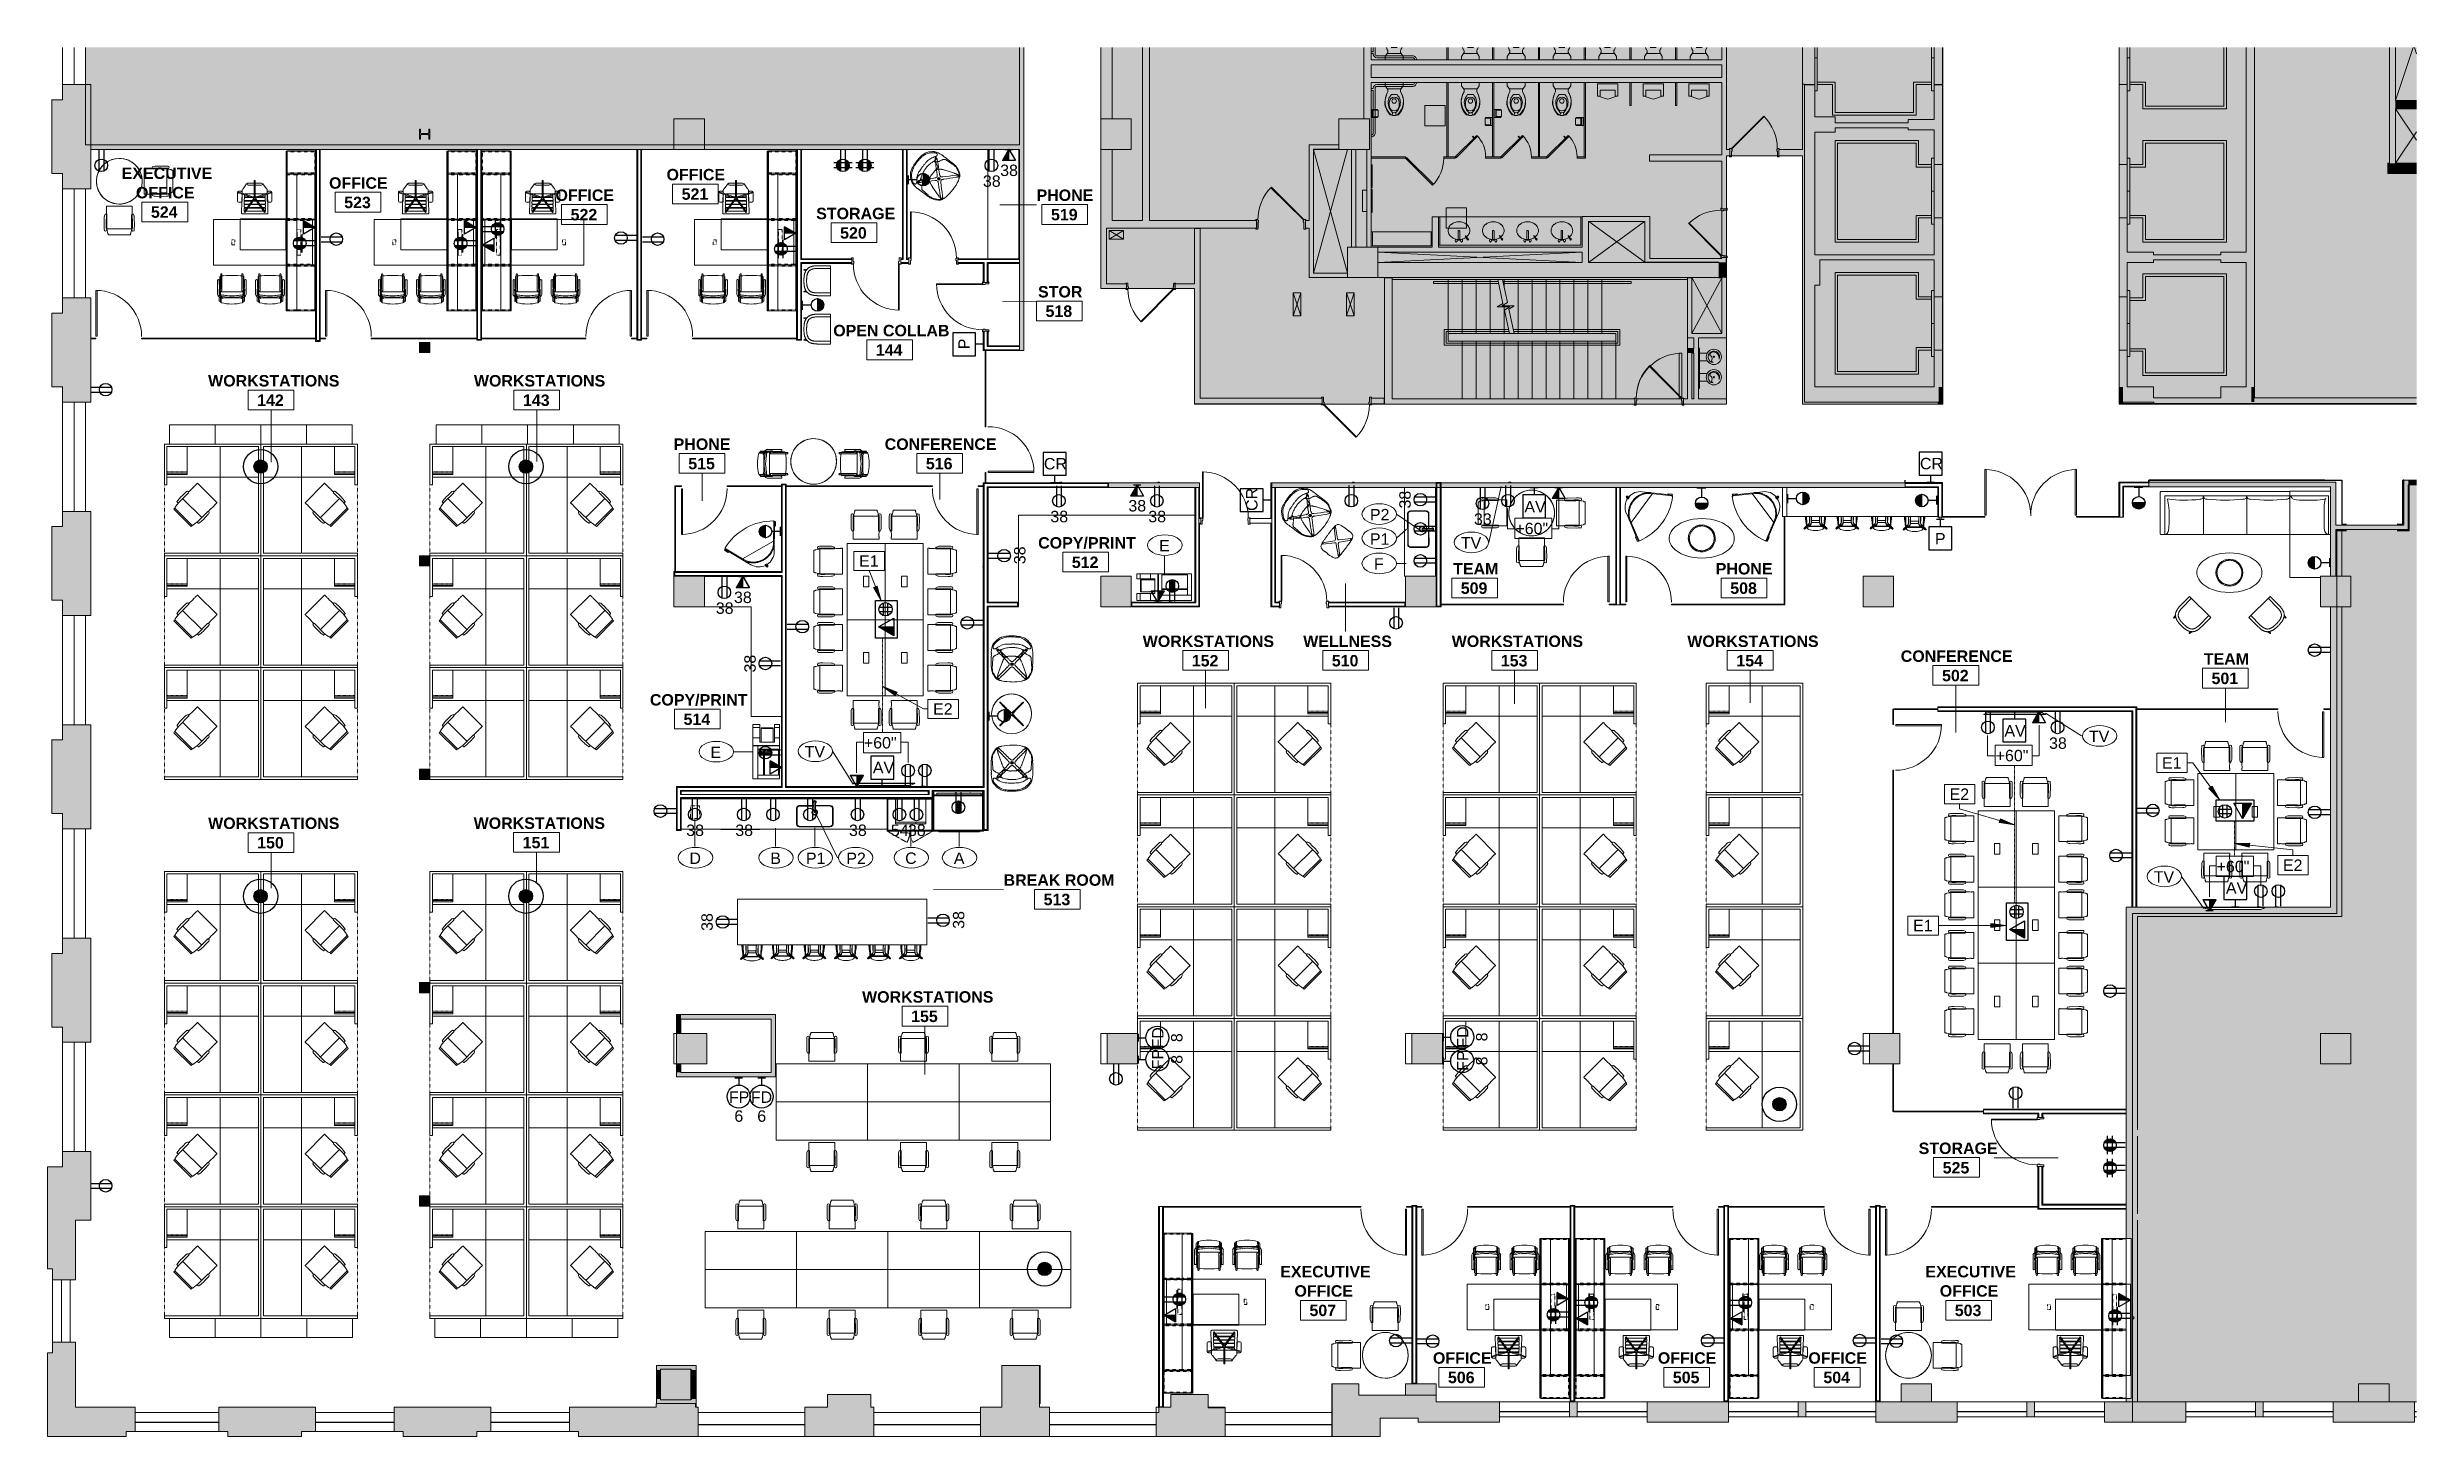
# Model space of a CAD drawing. Header units: inches. Extents: x 0 to 1865, y 0 to 1094.
import ezdxf

# ---------------------------------------------------------------- set-up
doc = ezdxf.new("R2010")
doc.units = ezdxf.units.IN
doc.header["$MEASUREMENT"] = 0
for name, pattern in [('Dash', [0.25, 0.125, -0.125]), ('Dash 1_16_', [0.125, 0.0625, -0.0625]), ('DASH 1_32_', [0.0625, 0.03125, -0.03125]), ('Dash 1_8_', [0.25, 0.125, -0.125]), ('Hidden', [0.28125, 0.1875, -0.09375])]:
    doc.linetypes.add(name, pattern=pattern)
for name, color, linetype, lineweight in [('_DEMISING WALLS', 7, 'Continuous', 9), ('A-ANNO-KEYN', 231, 'Continuous', 9), ('A-ANNO-NOTE', 131, 'Continuous', 9), ('A-AREA-IDEN', 2, 'Continuous', 9), ('A-DETL', 90, 'Continuous', 9), ('A-DETL-GENF', 92, 'Continuous', 9), ('A-DOOR', 31, 'Continuous', 13), ('A-WALL', 113, 'Continuous', 13), ('A-WALL-PATT', 111, 'Continuous', 13), ('B-CL', 7, 'Continuous', 9), ('CORE', 7, 'Continuous', 9), ('CORRIDOR', 7, 'Continuous', 9), ('E-ELEC-FIXT', 91, 'Continuous', 9), ('G-ANNO-TEXT', 231, 'Continuous', 9), ('I-FURN', 30, 'Continuous', 9), ('I-FURN-PNLS', 30, 'Continuous', 9), ('I-WALL', 2, 'Continuous', 13), ('P-SANR-FIXT', 6, 'Continuous', 9), ('P-SANR-FIXT-IDEN', 2, 'Continuous', 9), ('Q-CASE', 31, 'Continuous', 9), ('Q-SPCQ', 91, 'Continuous', 9), ('Q-SPCQ-HDLN', 91, 'Dash', 9), ('Q-SPCQ-IDEN', 132, 'Continuous', 9), ('S-COLS', 52, 'Continuous', 13), ('Victor Bldg - 5th Floor_LINK_dwg', 8, 'Continuous', 9), ('WINDOWS', 7, 'Continuous', 9), ('WINDOWS SILL', 7, 'Continuous', 9)]:
    doc.layers.add(name, color=color, linetype=linetype, lineweight=lineweight)
doc.styles.add('Arial', font='arial.ttf', dxfattribs={"height": 9})
doc.styles.add('Swis721 Lt BT', font='swissl.ttf', dxfattribs={"height": 9})
doc.styles.add('Swis721 Lt BT_B', font='', dxfattribs={"height": 9})
doc.styles.get('Swis721 Lt BT_B').set_extended_font_data('Swis721 Lt BT', bold=True)
pattern_1 = [(0, (0, 0), (30.72, 7.68), [1.267, -21.773, 1.267, -21.773, -122.88]), (0, (0, 0), (30.72, 7.68), [-46.08, 1.267, -44.813, 1.267, -21.773, -53.76]), (0, (0, 0), (30.72, 7.68), [-115.2, 1.267, -14.093, 1.267, -37.133]), (120, (11.52, 3.84), (-22.011075, 22.7643), [1.267, -21.773, 1.267, -21.773, -122.88]), (120, (11.52, 3.84), (-22.011075, 22.7643), [-46.08, 1.267, -44.813, 1.267, -21.773, -53.76]), (120, (11.52, 3.84), (-22.011075, 22.7643), [-115.2, 1.267, -14.093, 1.267, -37.133]), (240, (15.36, 19.2), (-8.708925, -30.4443), [1.267, -21.773, 1.267, -21.773, -122.88]), (240, (15.36, 19.2), (-8.708925, -30.4443), [-46.08, 1.267, -44.813, 1.267, -21.773, -53.76]), (240, (15.36, 19.2), (-8.708925, -30.4443), [-115.2, 1.267, -14.093, 1.267, -37.133])]

msp = doc.modelspace()

# ---------------------------------------------------------------- texts
at = {"layer": 'A-ANNO-KEYN', "char_height": 9, "width": 18.786, "attachment_point": 1, "style": 'Arial'}
for s, insert in [('E1', (638.9, 693.9)), ('E2', (697.1, 577.4)), ('E1', (1664.3, 534.9)), ('E2', (1497.1, 510.3)), ('E2', (1759.5, 454.4)), ('E1', (1468.4, 406.9))]:
    msp.add_mtext(s, dxfattribs=dict(at, insert=insert))
at = {"layer": 'A-ANNO-NOTE', "char_height": 9, "attachment_point": 1, "style": 'Swis721 Lt BT'}
for s, insert, width in [('38', (736.3, 993), 16.362), ('38', (749.9, 1001.5), 16.362), ('CR', (784.3, 770.5), 20.604), ('CR', (1473.8, 770.6), 20.604), ('38', (789.4, 728.9), 16.362), ('38', (850.8, 737.4), 16.362), ('38', (866.5, 728.9), 16.362), ('AV', (1162.5, 736.6), 18.18), ('33', (1122.8, 726.9), 16.362), ('P', (1485.6, 711.4), 9.393), ('38', (526.1, 656.8), 16.362), ('38', (540.4, 665.3), 16.362), ('AV', (1540.3, 560.2), 18.18), ('38', (1575.4, 550.5), 16.362), ('AV', (649.7, 531.3), 18.18), ('38', (502.8, 481.9), 16.362), ('38', (541.4, 481.9), 16.362), ('38', (630.9, 481.9), 16.362), ('54', (663.9, 481.9), 16.362), ('38', (677.3, 481.9), 16.362), ('AV', (1714.6, 436.5), 18.18), ('FP', (536.4, 271.8), 18.18), ('FD', (553.7, 271.8), 19.695), ('6', (540.7, 256.9), 8.181), ('6', (558.7, 256.9), 8.181)]:
    msp.add_mtext(s, dxfattribs=dict(at, insert=insert, width=width))
at = {"layer": 'A-ANNO-NOTE', "char_height": 9, "attachment_point": 1, "rotation": 90, "style": 'Swis721 Lt BT'}
for s, insert, width in [('P', (717, 856.1), 9.393), ('CR', (943.4, 728.8), 20.604), ('38', (1064, 730.7), 16.362), ('38', (760.8, 686.9), 16.362), ('38', (548.5, 601.6), 16.362), ('38', (514.7, 398.2), 16.362), ('38', (712.7, 399.8), 16.362), ('FD', (869.4, 305.6), 19.695), ('8', (884.4, 310.6), 8.181), ('FD', (1109.4, 306.2), 19.695), ('8', (1124.4, 311.2), 8.181), ('FP', (869.4, 289.2), 18.18), ('8', (884.4, 293.5), 8.181), ('FP', (1109.4, 288), 18.18), ('8', (1124.4, 292.3), 8.181)]:
    msp.add_mtext(s, dxfattribs=dict(at, insert=insert, width=width))
at = {"layer": 'A-AREA-IDEN', "char_height": 9, "attachment_point": 1, "style": 'Swis721 Lt BT_B'}
for s, insert, width in [('EXECUTIVE', (58.5, 999.2), 82.113), ('OFFICE', (221.7, 991.5), 54.843), ('OFFICE', (487.3, 998.1), 54.843), ('OFFICE', (69.7, 983.9), 54.843), ('523', (233.6, 976.2), 25.452), ('OFFICE', (399.9, 981.9), 54.843), ('521', (499.2, 982.8), 25.452), ('PHONE', (778.5, 981.9), 53.934), ('524', (81.5, 968.6), 25.452), ('522', (411.8, 966.6), 25.452), ('STORAGE', (605.1, 967.5), 71.811), ('520', (623.9, 952.2), 25.452), ('519', (789.9, 966.6), 25.452), ('STOR', (779.7, 905.9), 40.602), ('518', (785.6, 890.6), 25.452), ('OPEN COLLAB', (618.5, 875.3), 107.262), ('144', (652, 860), 25.452), ('WORKSTATIONS', (126.5, 835.8), 119.685), ('142', (165.1, 820.5), 25.452), ('WORKSTATIONS', (335.7, 835.8), 119.685), ('143', (374.3, 820.5), 25.452), ('PHONE', (492.9, 785.9), 53.934), ('CONFERENCE', (659, 785.9), 104.838), ('515', (504.4, 770.6), 25.452), ('516', (691.4, 770.6), 25.452), ('COPY/PRINT', (779.8, 708.2), 90.294), ('512', (806.3, 692.9), 25.452), ('TEAM', (1106.4, 687.8), 40.905), ('509', (1112.4, 672.5), 25.452), ('PHONE', (1313.1, 687.8), 53.934), ('508', (1324.5, 672.5), 25.452), ('WORKSTATIONS', (862.1, 630.7), 119.685), ('152', (900.7, 615.4), 25.452), ('WELLNESS', (988.4, 630.7), 80.598), ('510', (1010.9, 615.4), 25.452), ('WORKSTATIONS', (1105.3, 630.7), 119.685), ('153', (1143.9, 615.4), 25.452), ('WORKSTATIONS', (1290.7, 630.7), 119.685), ('154', (1329.3, 615.4), 25.452), ('CONFERENCE', (1458.7, 619), 104.838), ('TEAM', (1697.2, 616.8), 40.905), ('502', (1491.2, 603.7), 25.452), ('501', (1703.3, 601.5), 25.452), ('COPY/PRINT', (474.2, 584.6), 90.294), ('514', (500.7, 569.3), 25.452), ('WORKSTATIONS', (126.5, 487.4), 119.685), ('WORKSTATIONS', (335.5, 487.5), 119.685), ('150', (165.1, 472.1), 25.452), ('151', (374.1, 472.2), 25.452), ('BREAK ROOM', (752.6, 442.7), 102.414), ('513', (784.1, 427.4), 25.452), ('WORKSTATIONS', (641.2, 350.7), 119.685), ('155', (679.8, 335.4), 25.452), ('STORAGE', (1472.8, 231.5), 71.811), ('525', (1491.7, 216.2), 25.452), ('EXECUTIVE', (970.3, 134.4), 82.113), ('EXECUTIVE', (1478.1, 134.4), 82.113), ('OFFICE', (981.5, 119.2), 54.843), ('OFFICE', (1489.4, 119.2), 54.843), ('507', (993.3, 103.9), 25.452), ('503', (1501.2, 103.9), 25.452), ('OFFICE', (1090.5, 66.4), 54.843), ('OFFICE', (1267.5, 66.4), 54.843), ('OFFICE', (1386, 66.4), 54.843), ('506', (1102.3, 51.1), 25.452), ('505', (1279.3, 51.1), 25.452), ('504', (1397.8, 51.1), 25.452)]:
    msp.add_mtext(s, dxfattribs=dict(at, insert=insert, width=width))
at = {"layer": 'G-ANNO-TEXT', "color": 7, "char_height": 9, "width": 33.33, "attachment_point": 1, "style": 'Swis721 Lt BT'}
for insert in [(1155.4, 719.5), (642.6, 550.8), (1533.4, 540.7), (1707.3, 453.4)]:
    msp.add_mtext('+60"', dxfattribs=dict(at, insert=insert))
at = {"layer": 'P-SANR-FIXT-IDEN', "char_height": 9, "width": 17.574, "attachment_point": 1, "style": 'Swis721 Lt BT'}
for s, insert in [('P2', (1040.9, 730.4)), ('P1', (1040.9, 711.2)), ('P1', (597, 459.8)), ('P2', (628.8, 459.8))]:
    msp.add_mtext(s, dxfattribs=dict(at, insert=insert))
at = {"layer": 'Q-SPCQ-IDEN', "char_height": 9, "attachment_point": 1, "style": 'Arial'}
for s, insert, width in [('E', (875, 706), 10.302), ('F', (1044.1, 691.6), 9.393), ('TV', (1112.5, 708.2), 19.695), ('E', (521.9, 543.3), 10.302), ('TV', (596, 543.7), 19.695), ('TV', (1606.8, 555.8), 19.695), ('D', (505.3, 459.9), 11.211), ('B', (569, 459.9), 10.302), ('C', (675.1, 459.9), 11.211), ('A', (713.4, 459.9), 10.302), ('TV', (1657.8, 445.2), 19.695)]:
    msp.add_mtext(s, dxfattribs=dict(at, insert=insert, width=width))

# ---------------------------------------------------------------- blocks, each defined once
blk = doc.blocks.new('Victor Bldg - 5th Floor_LINK_dwg_DRL36-8076725-Level 05 POWER _ SIGNAL')
at = {"layer": 'CORE'}
for p, q in [((0, 36), (0, 0.8)), ((0, 0.7), (0, 0.1))]:
    blk.add_line(p, q, dxfattribs=at)
at = {"layer": 'CORE', "flags": 128}
for points in [[(-2, 2.8), (-2, 36), (0, 36)], [(-0.3, 0), (-2, 0), (-2, 2.1)]]:
    blk.add_lwpolyline(points, dxfattribs=at)
at = {"layer": 'CORE'}
for start, end in [(134.8935, 179.8004), (93.1798, 134.0968)]:
    blk.add_arc((0, 0), 36, start, end, dxfattribs=at)
blk = doc.blocks.new('Victor Bldg - 5th Floor_LINK_dwg_AH13F-8076726-Level 05 POWER _ SIGNAL')
at = {"layer": 'CORE'}
for p, q in [((1110.4, 949.1), (1110.4, 942.4)), ((1111.3, 949.5), (1110.7, 949.5)), ((1110.7, 941.9), (1111.3, 941.9)), ((1111.6, 942.4), (1111.6, 949.1))]:
    blk.add_line(p, q, dxfattribs=at)
for centre in [(1108.9, 941.7), (1113.1, 941.7)]:
    blk.add_ellipse(centre, major_axis=(0, 1.17), ratio=0.666667, dxfattribs=at)
for centre, start_param, end_param in [((1110.7, 949.1), 0, 1.570796), ((1110.7, 942.4), 1.570796, 3.141593), ((1111.3, 949.1), 4.712389, 6.283185), ((1111.3, 942.4), 3.141593, 4.712389)]:
    blk.add_ellipse(centre, major_axis=(0, 0.45), ratio=0.666667, start_param=start_param, end_param=end_param, dxfattribs=at)
blk = doc.blocks.new('Victor Bldg - 5th Floor_LINK_dwg_AH13F-8076727-Level 05 POWER _ SIGNAL')
at = {"layer": 'CORE'}
for p, q in [((1137.4, 949.1), (1137.4, 942.4)), ((1138.3, 949.5), (1137.7, 949.5)), ((1137.7, 941.9), (1138.3, 941.9)), ((1138.6, 942.4), (1138.6, 949.1))]:
    blk.add_line(p, q, dxfattribs=at)
for centre in [(1135.9, 941.7), (1140.1, 941.7)]:
    blk.add_ellipse(centre, major_axis=(0, 1.17), ratio=0.666667, dxfattribs=at)
for centre, start_param, end_param in [((1137.7, 949.1), 0, 1.570796), ((1137.7, 942.4), 1.570796, 3.141593), ((1138.3, 949.1), 4.712389, 6.283185), ((1138.3, 942.4), 3.141593, 4.712389)]:
    blk.add_ellipse(centre, major_axis=(0, 0.45), ratio=0.666667, start_param=start_param, end_param=end_param, dxfattribs=at)
blk = doc.blocks.new('Victor Bldg - 5th Floor_LINK_dwg_AH13F-8076728-Level 05 POWER _ SIGNAL')
at = {"layer": 'CORE'}
for p, q in [((1191.4, 949.1), (1191.4, 942.4)), ((1192.3, 949.5), (1191.7, 949.5)), ((1191.7, 941.9), (1192.3, 941.9)), ((1192.6, 942.4), (1192.6, 949.1))]:
    blk.add_line(p, q, dxfattribs=at)
for centre in [(1189.9, 941.7), (1194.1, 941.7)]:
    blk.add_ellipse(centre, major_axis=(0, 1.17), ratio=0.666667, dxfattribs=at)
for centre, start_param, end_param in [((1191.7, 949.1), 0, 1.570796), ((1191.7, 942.4), 1.570796, 3.141593), ((1192.3, 949.1), 4.712389, 6.283185), ((1192.3, 942.4), 3.141593, 4.712389)]:
    blk.add_ellipse(centre, major_axis=(0, 0.45), ratio=0.666667, start_param=start_param, end_param=end_param, dxfattribs=at)
blk = doc.blocks.new('Victor Bldg - 5th Floor_LINK_dwg_AH13F-8076729-Level 05 POWER _ SIGNAL')
at = {"layer": 'CORE'}
for p, q in [((1164.4, 949.1), (1164.4, 942.4)), ((1165.3, 949.5), (1164.7, 949.5)), ((1164.7, 941.9), (1165.3, 941.9)), ((1165.6, 942.4), (1165.6, 949.1))]:
    blk.add_line(p, q, dxfattribs=at)
for centre in [(1162.9, 941.7), (1167.1, 941.7)]:
    blk.add_ellipse(centre, major_axis=(0, 1.17), ratio=0.666667, dxfattribs=at)
for centre, start_param, end_param in [((1164.7, 949.1), 0, 1.570796), ((1164.7, 942.4), 1.570796, 3.141593), ((1165.3, 949.1), 4.712389, 6.283185), ((1165.3, 942.4), 3.141593, 4.712389)]:
    blk.add_ellipse(centre, major_axis=(0, 0.45), ratio=0.666667, start_param=start_param, end_param=end_param, dxfattribs=at)
blk = doc.blocks.new('Victor Bldg - 5th Floor_LINK_dwg_TOILETWP-8076735-Level 05 POWER _ SIGNAL')
at = {"layer": 'CORE', "flags": 128}
for points in [[(7.2, 5), (5.6, 5), (2.5, 7), (0, 7)], [(5.4, 5.1), (5, 5.1), (5, -5), (5.4, -5)], [(8.1, -5.5), (10.6, -6.4), (12.5, -6.9), (13.8, -7.2), (15, -7.3), (16.9, -7.3), (18.7, -7), (20.5, -6.4), (22.3, -5.6), (23.4, -4.8), (24.3, -4.1), (25.3, -3.2), (25.5, -2.3), (25.5, -2), (25.3, -1.5), (25, -1.3), (24.5, -1.2), (23.5, -1.3), (22.2, -2.5), (21.5, -3), (20, -3.9), (18.2, -4.5), (16.6, -4.7), (15.6, -4.8), (14.5, -4.7), (13.5, -4.5), (12.4, -4.1), (11.6, -3.7), (10.5, -2.9), (9.5, -2.2), (9.5, 2.3), (10.5, 3), (11.6, 3.8), (12.4, 4.2), (13.5, 4.6), (14.5, 4.8), (15.6, 4.9), (16.6, 4.8), (18.2, 4.6), (20, 4), (21.5, 3.1), (22.2, 2.6), (23.5, 1.4), (24.5, 1.3), (25, 1.4), (25.3, 1.6), (25.5, 2.1), (25.5, 2.4), (25.3, 3.3), (24.3, 4.2), (23.4, 4.9), (22.3, 5.7), (20.5, 6.5), (18.7, 7.1), (16.9, 7.4), (15, 7.4), (13.8, 7.3), (12.5, 7), (10.6, 6.5), (8.1, 5.6)], [(22.3, 0), (22, 1.6), (21.2, 2.8), (19.9, 3.6), (18.1, 4), (15.7, 4), (13.9, 3.6), (12.6, 2.8), (11.7, 1.5), (11.4, 0)], [(22.3, 0.1), (22, -1.5), (21.2, -2.7), (19.9, -3.5), (18.1, -3.9), (15.7, -3.9), (13.9, -3.5), (12.6, -2.7), (11.7, -1.4), (11.4, 0.1)], [(0, -7), (2.5, -7), (5.6, -5), (7.2, -5)]]:
    blk.add_lwpolyline(points, dxfattribs=at)
at = {"layer": 'CORE'}
blk.add_circle((14.5, 0), 1.77, dxfattribs=at)
for centre, radius, start, end in [((14.9, -6.8), 14.1, 40.8531, 122.7754), ((18.8, 0), 4.96, 344.4353, 16.8577), ((20, 0), 5.98, 335.3815, 23.3669), ((14.9, 6.8), 14, 236.9216, 318.7734)]:
    blk.add_arc(centre, radius, start, end, dxfattribs=at)
blk = doc.blocks.new('Victor Bldg - 5th Floor_LINK_dwg_AG131-8076736-Level 05 POWER _ SIGNAL')
at = {"layer": 'CORE'}
for p, q in [((1257, 1055.5), (1262.1, 1053.5)), ((1271, 1055.5), (1265.9, 1053.5))]:
    blk.add_line(p, q, dxfattribs=at)
at = {"layer": 'CORE', "flags": 128}
blk.add_lwpolyline([(1256, 1055.5), (1256, 1065.1), (1272, 1065.1), (1272, 1055.5), (1270, 1055.5), (1270, 1060.2), (1258, 1060.2), (1258, 1055.5)], close=True, dxfattribs=at)
at = {"layer": 'CORE'}
blk.add_ellipse((1264, 1056.1), major_axis=(4, 0), ratio=0.75, start_param=4.220783, end_param=5.203995, dxfattribs=at)
blk = doc.blocks.new('Victor Bldg - 5th Floor_LINK_dwg_AG131-8076737-Level 05 POWER _ SIGNAL')
at = {"layer": 'CORE'}
for p, q in [((1221, 1055.5), (1226.1, 1053.5)), ((1235, 1055.5), (1229.9, 1053.5))]:
    blk.add_line(p, q, dxfattribs=at)
at = {"layer": 'CORE', "flags": 128}
blk.add_lwpolyline([(1220, 1055.5), (1220, 1065.1), (1236, 1065.1), (1236, 1055.5), (1234, 1055.5), (1234, 1060.2), (1222, 1060.2), (1222, 1055.5)], close=True, dxfattribs=at)
at = {"layer": 'CORE'}
blk.add_ellipse((1228, 1056.1), major_axis=(4, 0), ratio=0.75, start_param=4.220783, end_param=5.203995, dxfattribs=at)
blk = doc.blocks.new('Victor Bldg - 5th Floor_LINK_dwg_AG131-8076738-Level 05 POWER _ SIGNAL')
at = {"layer": 'CORE'}
for p, q in [((1293, 1055.5), (1298.1, 1053.5)), ((1307, 1055.5), (1301.9, 1053.5))]:
    blk.add_line(p, q, dxfattribs=at)
at = {"layer": 'CORE', "flags": 128}
blk.add_lwpolyline([(1292, 1055.5), (1292, 1065.1), (1308, 1065.1), (1308, 1055.5), (1306, 1055.5), (1306, 1060.2), (1294, 1060.2), (1294, 1055.5)], close=True, dxfattribs=at)
at = {"layer": 'CORE'}
blk.add_ellipse((1300, 1056.1), major_axis=(4, 0), ratio=0.75, start_param=4.220783, end_param=5.203995, dxfattribs=at)
blk = doc.blocks.new('Victor Bldg - 5th Floor_LINK_dwg_TOILETWP-V1-Level 05 POWER _ SIGNAL')
at = {"layer": 'CORE'}
for p, q in [((9.7, 6.1), (8.1, 5.6)), ((8.1, -5.5), (9.7, -6.1))]:
    blk.add_line(p, q, dxfattribs=at)
at = {"layer": 'CORE', "flags": 128}
for points in [[(7.3, 5), (5.6, 5), (2.5, 7), (0, 7)], [(5.4, 5.1), (5, 5.1), (5, -5), (5.4, -5)], [(9.7, -2.3), (9.5, -2.2), (9.5, 2.3), (9.7, 2.4)], [(0, -7), (2.5, -7), (5.6, -5), (7.3, -5)]]:
    blk.add_lwpolyline(points, dxfattribs=at)
at = {"layer": 'CORE'}
for centre, radius, start, end in [((14.9, -6.8), 14.1, 111.6848, 122.7754), ((14.9, 6.8), 14, 236.9216, 248.0767)]:
    blk.add_arc(centre, radius, start, end, dxfattribs=at)
blk = doc.blocks.new('Victor Bldg - 5th Floor_LINK_dwg-6972324-Level 05 POWER _ SIGNAL')
at = {"layer": '_DEMISING WALLS'}
for p, q in [((1805.9, 713.5), (1805.9, 677.5)), ((1645, 236.5), (1645, 175.5)), ((1645, 170.5), (1645, 27.5))]:
    blk.add_line(p, q, dxfattribs=at)
at = {"layer": '_DEMISING WALLS', "flags": 128}
blk.add_lwpolyline([(1805.9, 653.4), (1805.9, 409.5), (1645, 409.5), (1645, 241.5)], dxfattribs=at)
at = {"layer": 'B-CL'}
for p, q in [((493, 1037.5), (493.1, 1037.5)), ((493, 1017), (493, 1037.5)), ((493, 677.5), (493.1, 677.5)), ((829, 677.4), (829, 677.5)), ((1429, 677.4), (1429, 677.5)), ((1789, 677.5), (1797, 677.5)), ((1789, 677.4), (1789, 677.5)), ((493, 317.5), (495.1, 317.5)), ((829, 317.5), (834, 317.5)), ((1069, 317.5), (1074, 317.5)), ((1429, 317.5), (1434.1, 317.5))]:
    blk.add_line(p, q, dxfattribs=at)
at = {"layer": 'B-CL', "flags": 128}
for points in [[(493.1, 653.5), (493, 653.5), (493, 677.5)], [(829, 677.5), (853, 677.5), (853, 677.4)], [(1429, 677.5), (1453, 677.5), (1453, 677.4)], [(1801, 677.5), (1813, 677.5), (1813, 677.4)], [(495.1, 293.5), (493, 293.5), (493, 317.5)], [(834, 293.5), (829, 293.5), (829, 317.5)], [(1074, 293.5), (1069, 293.5), (1069, 317.5)], [(1434.1, 293.5), (1429, 293.5), (1429, 317.5)]]:
    blk.add_lwpolyline(points, dxfattribs=at)
at = {"layer": 'CORE'}
for p, q in [((1045, 1088.6), (1045, 1093.8)), ((1074.6, 1087.1), (1046.5, 1087.1)), ((1046.5, 1085.6), (1074.6, 1085.6)), ((1101.5, 1093.8), (1101.5, 1084.1)), ((1102.5, 1093.8), (1102.5, 1084.1)), ((1137.5, 1093.8), (1137.5, 1084.1)), ((1138.5, 1093.8), (1138.5, 1084.1)), ((1173.5, 1093.8), (1173.5, 1084.1)), ((1174.5, 1093.8), (1174.5, 1084.1)), ((1209.5, 1093.8), (1209.5, 1084.1)), ((1210.5, 1093.8), (1210.5, 1084.1)), ((1245.5, 1093.8), (1245.5, 1084.1)), ((1246.5, 1093.8), (1246.5, 1084.1)), ((1281.5, 1093.8), (1281.5, 1084.1)), ((1282.5, 1093.8), (1282.5, 1084.1)), ((1381.5, 1093.8), (1381.5, 1064.8)), ((1393, 1066.5), (1393, 1093.8)), ((1393, 1064.5), (1393, 1093.8)), ((1630.5, 1064.5), (1630.5, 1093.8)), ((1848, 1052), (1862, 1093.8)), ((1864.7, 1088.6), (1863, 1093.8)), ((1046.5, 1064.6), (1074.6, 1064.6)), ((1074.6, 1063.1), (1046.5, 1063.1)), ((1101.5, 1007.5), (1101.5, 1066.1)), ((1102.5, 1007.5), (1102.5, 1066.1)), ((1137.5, 1007.5), (1137.5, 1066.1)), ((1138.5, 1007.5), (1138.5, 1066.1)), ((1173.5, 1007.5), (1173.5, 1066.1)), ((1174.5, 1007.5), (1174.5, 1066.1)), ((1209.5, 1007.5), (1209.5, 1066.1)), ((1491.5, 1064.5), (1491.5, 1064.4)), ((1045, 1061.6), (1045, 1026.3)), ((1045, 1045), (1046.5, 1045)), ((1045, 1044.5), (1046.5, 1044.5)), ((1045, 1044.4), (1046.5, 1044.4)), ((1864.7, 1020.7), (1848, 1045.5)), ((299.7, 1025.9), (294.2, 1025.9)), ((1043.5, 1026.3), (1043.5, 1038.8)), ((1046.5, 1039.2), (1045, 1039.2)), ((1045, 1039), (1046.5, 1039)), ((1045, 1038.5), (1046.5, 1038.5)), ((1848, 1002.5), (1864.7, 1027.3)), ((294.2, 1025.1), (299.7, 1025.1)), ((1016.5, 1013.5), (996.6, 1013.5)), ((1491.5, 1001.5), (1491.5, 959.5)), ((1630.5, 959.5), (1630.5, 1001.5)), ((833.6, 907.5), (833.6, 951.5)), ((902.8, 907.5), (902.8, 951.5)), ((1095, 960.5), (1208, 960.5)), ((1096, 960.5), (1096, 938)), ((1257.1, 956.7), (1213, 924.5)), ((1213.3, 956.7), (1257.2, 924.6)), ((1318, 965.2), (1318, 929.9)), ((1319.4, 965.6), (1321.5, 965.6)), ((846.9, 949.5), (835.7, 949.5)), ((1090, 948.5), (1042, 948.5)), ((1208, 924.5), (1047.2, 932.5)), ((1047.2, 924.5), (1208, 932.5)), ((1257.4, 924.6), (1257.4, 924.5)), ((1261.2, 927.6), (1318, 927.6)), ((1319.4, 929.6), (1321.5, 929.6)), ((1321.5, 912.4), (1321.5, 927.6)), ((980.5, 900.5), (986.5, 882.5)), ((1022.5, 900.5), (1028.5, 882.5)), ((1052.5, 912.5), (1052.5, 912.4)), ((1290.8, 911), (1058.5, 911)), ((1113.5, 868.5), (1113.5, 911)), ((1124.5, 868.5), (1124.5, 911)), ((1135.5, 868.5), (1135.5, 911)), ((1146.5, 904.9), (1146.5, 911)), ((1157.5, 868.5), (1157.5, 911)), ((1168.5, 868.5), (1168.5, 911)), ((1179.5, 868.5), (1179.5, 911)), ((1190.5, 868.5), (1190.5, 911)), ((1201.5, 868.5), (1201.5, 911)), ((1212.5, 868.5), (1212.5, 911)), ((1223.5, 868.5), (1223.5, 911)), ((1294.3, 912.4), (1294.3, 912.5)), ((1318, 868.6), (1294.3, 912.5)), ((1317.9, 912.4), (1294.3, 868.6)), ((1491.5, 855.5), (1491.5, 897.5)), ((1630.5, 855.5), (1630.5, 897.5)), ((1146.5, 890.3), (1146.5, 891.4)), ((1146.5, 868.5), (1146.5, 889.4)), ((1150.2, 871.6), (1099.4, 871.6)), ((1103.1, 862.5), (1102.5, 862.5)), ((1113.5, 817), (1113.5, 862.5)), ((1124.5, 817), (1124.5, 862.5)), ((1135.5, 817), (1135.5, 862.5)), ((1146.5, 817), (1146.5, 862.5)), ((1157.5, 817), (1157.5, 862.5)), ((1168.5, 817), (1168.5, 862.5)), ((1179.5, 817), (1179.5, 862.5)), ((1190.5, 817), (1190.5, 862.5)), ((1201.5, 817), (1201.5, 862.5)), ((1212.5, 817), (1212.5, 862.5)), ((1223.5, 817), (1223.5, 862.5)), ((1290.8, 856.6), (1290.8, 865.1)), ((1294.3, 853), (1295.9, 853)), ((1300.4, 853.1), (1306.7, 853.1)), ((1300.4, 847.1), (1306.7, 847.1)), ((1300.4, 837.1), (1306.7, 837.1)), ((1300.4, 831.1), (1306.7, 831.1)), ((988.2, 813), (997.2, 813)), ((1052.5, 817.6), (1042.1, 817.6)), ((1042.1, 813), (1052.5, 813)), ((1250.9, 817), (1286.1, 817)), ((1295.9, 817.1), (1294.3, 817.1)), ((1321.5, 817), (1321.5, 817.1)), ((1488.3, 813), (1488.5, 813)), ((1633.8, 813), (1633.5, 813)), ((1710.5, 813), (1657.8, 813)), ((1864.7, 813), (1737.1, 813)), ((301, 693.5), (300.2, 693.5)), ((301, 685.5), (301, 693.5)), ((301, 519.5), (301, 525.5)), ((301, 517.5), (301, 519.5)), ((301, 349.5), (301, 357.5)), ((301, 183), (301, 189.5)), ((301, 181.5), (301, 183)), ((510.6, 23.1), (510.6, 26)), ((872.7, 23.1), (872.7, 19)), ((874.6, 23.1), (872.7, 23.1))]:
    blk.add_line(p, q, dxfattribs=at)
at = {"layer": 'CORE', "flags": 128}
for points in [[(1043.5, 1093.8), (1043.5, 1090.4), (1042, 1090.4)], [(1042, 1088.9), (1043.5, 1088.9), (1043.5, 1088.6)], [(1393, 1093.8), (1393, 1085.5), (1391, 1085.5), (1391, 1093.8)], [(1391, 1059.5), (1393, 1059.5), (1393, 1085.5), (1391, 1085.5), (1391, 1064.4)], [(1483, 1093.8), (1483, 1066.5), (1468.7, 1066.5), (1468.7, 1042.5), (1407, 1042.5), (1407, 1066.5), (1393, 1066.5)], [(1483, 1093.8), (1483, 1064.5), (1470.7, 1064.5), (1470.7, 1040.5), (1405, 1040.5), (1405, 1064.5), (1393, 1064.5)], [(1483, 1093.8), (1483, 1085.5), (1485, 1085.5), (1485, 1093.8)], [(1485, 1059.5), (1483, 1059.5), (1483, 1085.5), (1485, 1085.5), (1485, 1064.4)], [(1491.5, 1093.8), (1491.5, 1064.5), (1485, 1064.5), (1485, 1064.4)], [(1639, 1093.8), (1639, 1085.5), (1637, 1085.5), (1637, 1093.8)], [(1637, 1059.5), (1639, 1059.5), (1639, 1085.5), (1637, 1085.5), (1637, 1064.5)], [(1639, 1093.8), (1639, 1064.5), (1649.3, 1064.5), (1649.3, 1045.5), (1715, 1045.5), (1715, 1093.8)], [(1639, 1093.8), (1639, 1066.5), (1651.3, 1066.5), (1651.3, 1047.5), (1713, 1047.5), (1713, 1093.8)], [(1210.5, 1007.5), (1204, 1007.5), (1204, 1006.5), (1210.5, 1006.5), (1210.5, 1066.1)], [(1245.5, 1066.1), (1245.5, 1048.1), (1246.5, 1048.1), (1246.5, 1066.1)], [(1281.5, 1066.1), (1281.5, 1048.1), (1282.5, 1048.1), (1282.5, 1066.1)], [(1383, 1064.5), (1391, 1064.5), (1391, 1064.4)], [(1042, 1061.4), (1043.5, 1061.4), (1043.5, 1061.6)], [(1043.5, 1026.3), (1043.5, 1059.9), (1042, 1059.9)], [(1045, 1038.5), (1042.2, 1038.5), (1042.2, 1045), (1045, 1045)], [(1045, 1044.5), (1042.7, 1044.5), (1042.7, 1039), (1045, 1039)], [(1045, 1039.2), (1043.1, 1039.2), (1043.1, 1044.4), (1045, 1044.4)], [(1046.5, 1044.5), (1047, 1044.5), (1047, 1045), (1046.5, 1045)], [(1046.5, 1044.4), (1047.5, 1044.4), (1047.5, 1039.2), (1046.5, 1039.2)], [(293.7, 1026.4), (293.7, 1029.5), (293, 1029.5), (293, 1021.5), (293.7, 1021.5), (293.7, 1024.6)], [(300.2, 1024.6), (300.2, 1021.5), (301, 1021.5), (301, 1029.5), (300.2, 1029.5), (300.2, 1026.4)], [(1046.5, 1039), (1047, 1039), (1047, 1038.5), (1046.5, 1038.5)], [(993, 957.5), (993, 1017.1), (1016.5, 1017.1)], [(1023.2, 1013.5), (996.6, 916), (996.6, 1013.5), (1023.2, 916)], [(1042, 1007.5), (1069, 1007.5), (1069, 1006.5), (1069.7, 1007.2), (1090.9, 986), (1090.2, 985.3), (1069, 1006.5), (1042, 1006.5)], [(1108.7, 1008.2), (1108, 1007.5), (1099, 1007.5), (1099, 1006.5), (1108, 1006.5)], [(1108, 1007.5), (1125, 1024.5), (1125.7, 1023.8)], [(1108, 1006.5), (1108, 1007.5), (1108.7, 1006.8), (1125.7, 1023.8)], [(1123.2, 1022.7), (1121.9, 1024), (1121.6, 1023.6), (1122.8, 1022.3)], [(1159.2, 1022.7), (1157.9, 1024), (1157.6, 1023.6), (1158.8, 1022.3)], [(1195.2, 1022.7), (1193.9, 1024), (1193.6, 1023.6), (1194.8, 1022.3)], [(1325.4, 1008.5), (1325.5, 1008.5), (1325.5, 1012.1)], [(1407, 1020.5), (1472.7, 1020.5), (1472.7, 1001.5), (1483, 1001.5), (1483, 959.5), (1472.7, 959.5), (1472.7, 940.5), (1407, 940.5), (1407, 1020.5)], [(1409, 1018.5), (1470.7, 1018.5), (1470.7, 999.5), (1483, 999.5), (1483, 961.5), (1470.7, 961.5), (1470.7, 942.5), (1409, 942.5), (1409, 1018.5)], [(1042, 1001.3), (1042.6, 1001.3), (1042.6, 983.2), (1042, 983.2)], [(1485, 1006.5), (1483, 1006.5), (1483, 980.5), (1485, 980.5), (1485, 1001.5)], [(1637, 1006.5), (1639, 1006.5), (1639, 980.5), (1637, 980.5), (1637, 1001.5)], [(1038.5, 964.6), (1035.1, 964.6), (1035.1, 981.3), (1038.5, 981.3)], [(1042, 963.9), (1042.6, 963.9), (1042.6, 981.9), (1042, 981.9)], [(1485, 954.5), (1483, 954.5), (1483, 980.5), (1485, 980.5), (1485, 959.5)], [(1637, 954.5), (1639, 954.5), (1639, 980.5), (1637, 980.5), (1637, 959.5)], [(829, 951.5), (829, 904), (829.1, 904)], [(907.4, 951.5), (907.4, 817.6), (1002.9, 817.6)], [(953, 956.1), (953, 951.5), (952.7, 951.5)], [(993.1, 912.5), (993, 912.5), (993, 951.5)], [(1207, 960.5), (1207, 938), (1095, 938)], [(1321.5, 929.4), (1321.5, 929.6), (1321.5, 965.6), (1321.5, 965.7)], [(835.7, 942.7), (846.9, 949.5), (846.9, 942.7), (835.7, 942.7), (835.7, 949.5), (846.9, 942.7)], [(1089, 948.5), (1089, 937.5), (1043, 937.5), (1043, 948.5)], [(1257.3, 924.6), (1257.4, 924.5), (1257.4, 924.6)], [(1407, 916.5), (1472.7, 916.5), (1472.7, 897.5), (1483, 897.5), (1483, 855.5), (1472.7, 855.5), (1472.7, 836.5), (1407, 836.5), (1407, 916.5)], [(1409, 914.5), (1470.7, 914.5), (1470.7, 895.5), (1483, 895.5), (1483, 857.5), (1470.7, 857.5), (1470.7, 838.5), (1409, 838.5), (1409, 914.5)], [(886.2, 905.4), (886.2, 907.5), (886.6, 907.5)], [(1002.9, 813), (902.8, 813), (902.8, 904)], [(986.5, 900.5), (980.5, 882.5), (980.5, 900.5), (986.5, 900.5), (986.5, 882.5), (980.5, 882.5)], [(1028.5, 900.5), (1022.5, 882.5), (1022.5, 900.5), (1028.5, 900.5), (1028.5, 882.5), (1022.5, 882.5)], [(1142.2, 907.9), (1090.9, 907.9), (1090.9, 909.4), (1141.9, 909.4)], [(1102.5, 911), (1102.5, 868.5), (1102.5, 862.5), (1234.5, 862.5), (1234.5, 868.5), (1102.5, 868.5), (1234.5, 868.5), (1234.5, 862.5)], [(1150.8, 868.6), (1146.7, 887), (1150.9, 889.4), (1141.1, 889.4), (1145.6, 892.1), (1141.5, 911.1)], [(1154.5, 868.6), (1150.2, 887.8), (1154.4, 890.3), (1144.6, 890.3), (1149.1, 892.9), (1145.2, 911.1)], [(1145.5, 909.4), (1246.5, 909.4), (1246.5, 907.9), (1145.9, 907.9)], [(1485, 902.5), (1483, 902.5), (1483, 876.5), (1485, 876.5), (1485, 897.5)], [(1637, 902.5), (1639, 902.5), (1639, 876.5), (1637, 876.5), (1637, 897.5)], [(1485, 850.5), (1483, 850.5), (1483, 876.5), (1485, 876.5), (1485, 855.5)], [(1637, 850.5), (1639, 850.5), (1639, 876.5), (1637, 876.5), (1637, 855.5)], [(1099.4, 871.6), (1099.4, 859.4), (1174.6, 859.4), (1237.5, 859.4), (1237.5, 871.6), (1153.9, 871.6)], [(1154.2, 870.1), (1236, 870.1), (1236, 860.9), (1174.2, 860.9), (1101, 860.9), (1101, 870.1), (1150.5, 870.1)], [(1234.5, 817), (1234.5, 862.5), (1102.5, 862.5), (1102.5, 868.5)], [(1299.4, 817.1), (1321.5, 817.1), (1321.5, 865.1)], [(1299.4, 857.1), (1300.4, 857.1), (1300.4, 825.1), (1299.4, 825.1)], [(1864.7, 818), (1737.1, 818), (1737.1, 826.5)], [(1004.4, 817.6), (1004.5, 817.6), (1004.5, 814.4)], [(1040.6, 817.6), (1040.5, 817.6), (1040.5, 814.4)], [(1250.4, 813), (1250.4, 813), (1286.4, 813), (1286.4, 815.6)], [(1286.4, 815.6), (1286.4, 813), (1286.6, 813)], [(780.9, 56), (781.3, 56), (781.3, 26), (780.9, 26)], [(1011, 19), (1011, 29), (1011, 41.5), (1011.1, 41.5)], [(927, 22.8), (927, 23.1), (913.5, 23.1)], [(1011, 17.5), (1011, 29), (1011, 19), (1011, 0), (1011.1, 0)], [(1011.1, 9.6), (1011, 9.6), (1011, 29)]]:
    blk.add_lwpolyline(points, dxfattribs=at)
for points in [[(1084, 1032.1), (1084, 1048.1), (1100, 1048.1), (1100, 1032.1)], [(1144, 1038.6), (1138.7, 1038.6), (1138.7, 1045), (1144, 1045), (1144, 1044.5), (1140, 1044.5), (1140, 1039.1), (1144, 1039.1)], [(1144.5, 1044.4), (1140.3, 1044.4), (1140.3, 1039.3), (1144.5, 1039.3)], [(1131.5, 1032.9), (1135.7, 1032.9), (1135.7, 1038), (1131.5, 1038)], [(1132, 1038.6), (1137.3, 1038.6), (1137.3, 1032.3), (1132, 1032.3), (1132, 1032.8), (1136, 1032.8), (1136, 1038.1), (1132, 1038.1)], [(1202.8, 1032.9), (1207, 1032.9), (1207, 1038), (1202.8, 1038)], [(1203.3, 1038.6), (1208.7, 1038.6), (1208.7, 1032.3), (1203.3, 1032.3), (1203.3, 1032.8), (1207.4, 1032.8), (1207.4, 1038.1), (1203.3, 1038.1)], [(1132, 1006.5), (1132, 1007.5), (1144, 1007.5), (1144.7, 1006.8), (1161.7, 1023.8), (1161, 1024.5), (1144, 1007.5), (1144, 1006.5)], [(1197.7, 1023.8), (1197, 1024.5), (1180, 1007.5), (1168, 1007.5), (1168, 1006.5), (1180, 1006.5), (1180, 1007.5), (1180.7, 1006.8)], [(1715, 1020.5), (1649.3, 1020.5), (1649.3, 1001.5), (1639, 1001.5), (1639, 959.5), (1649.3, 959.5), (1649.3, 940.5), (1715, 940.5)], [(1713, 1018.5), (1651.3, 1018.5), (1651.3, 999.5), (1639, 999.5), (1639, 961.5), (1651.3, 961.5), (1651.3, 942.5), (1713, 942.5)], [(1117, 951.5), (1101, 951.5), (1101, 967.5), (1117, 967.5)], [(1116, 945.3), (1117.8, 942.6)], [(1116.2, 945.5), (1118.1, 942.8)], [(1143, 945.3), (1144.8, 942.6)], [(1143.2, 945.5), (1145.1, 942.8)], [(1170, 945.3), (1171.8, 942.6)], [(1170.2, 945.5), (1172.1, 942.8)], [(1197, 945.3), (1198.8, 942.6)], [(1197.2, 945.5), (1199.1, 942.8)], [(1715, 915.5), (1649.3, 915.5), (1649.3, 896.5), (1639, 896.5), (1639, 854.5), (1649.3, 854.5), (1649.3, 835.5), (1715, 835.5)], [(1713, 913.5), (1651.3, 913.5), (1651.3, 894.5), (1639, 894.5), (1639, 856.5), (1651.3, 856.5), (1651.3, 837.5), (1713, 837.5)], [(1250.4, 815.6), (1250.4, 813)]]:
    blk.add_lwpolyline(points, close=True, dxfattribs=at)
at = {"layer": 'CORE'}
for centre, radius in [((1117.9, 942.7), 0.667), ((1117.9, 942.7), 0.667), ((1144.9, 942.7), 0.667), ((1144.9, 942.7), 0.667), ((1171.9, 942.7), 0.667), ((1171.9, 942.7), 0.667), ((1198.9, 942.7), 0.667), ((1198.9, 942.7), 0.667), ((1311.6, 850.1), 6), ((1311.6, 834.1), 6), ((1311.6, 850.1), 0.5), ((1311.6, 834.1), 0.5)]:
    blk.add_circle(centre, radius, dxfattribs=at)
for centre, radius, start, end in [((1046.5, 1088.6), 2.98, 180, 270), ((1046.5, 1088.6), 1.49, 180, 270), ((1074.6, 1084.1), 2.98, 359.8525, 90), ((1074.6, 1084.1), 1.49, 359.7049, 90), ((1046.5, 1061.6), 2.98, 90, 180), ((1046.5, 1061.6), 1.49, 90, 180), ((1074.6, 1066.1), 2.98, 270, 0.1475), ((1074.6, 1066.1), 1.49, 270, 0.2951), ((294.2, 1026.4), 0.5, 180, 270), ((299.7, 1026.4), 0.5, 270, 0), ((1042, 1026.3), 2.98, 269.8525, 0), ((1042, 1026.3), 1.49, 269.7049, 0), ((294.2, 1024.6), 0.5, 90, 180), ((299.7, 1024.6), 0.5, 0, 90), ((1108, 1007.5), 24, 0, 45), ((1144, 1007.5), 24, 0, 45), ((1180, 1007.5), 24, 0, 45), ((1069, 1006.5), 30, 315, 360), ((1108.3, 949.5), 5.8, 153.2988, 180), ((1109.6, 948.9), 7.26, 129.4725, 153.2988), ((1110.5, 947.8), 8.59, 108.8354, 129.4725), ((1111, 946.2), 10.3, 90, 108.8354), ((1111, 946.2), 10.3, 71.1646, 90), ((1111.5, 947.8), 8.59, 50.5275, 71.1646), ((1112.4, 948.9), 7.26, 26.7012, 50.5275), ((1113.7, 949.5), 5.8, 0, 26.7012), ((1135.3, 949.5), 5.8, 153.2988, 180), ((1136.6, 948.9), 7.26, 129.4725, 153.2988), ((1137.5, 947.8), 8.59, 108.8354, 129.4725), ((1138, 946.2), 10.3, 90, 108.8354), ((1138, 946.2), 10.3, 71.1646, 90), ((1138.5, 947.8), 8.59, 50.5275, 71.1646), ((1139.4, 948.9), 7.26, 26.7012, 50.5275), ((1140.7, 949.5), 5.8, 0, 26.7012), ((1162.3, 949.5), 5.8, 153.2988, 180), ((1163.6, 948.9), 7.26, 129.4725, 153.2988), ((1164.5, 947.8), 8.59, 108.8354, 129.4725), ((1165, 946.2), 10.3, 90, 108.8354), ((1165, 946.2), 10.3, 71.1646, 90), ((1165.5, 947.8), 8.59, 50.5275, 71.1646), ((1166.4, 948.9), 7.26, 26.7012, 50.5275), ((1167.7, 949.5), 5.8, 0, 26.7012), ((1189.3, 949.5), 5.8, 153.2988, 180), ((1190.6, 948.9), 7.26, 129.4725, 153.2988), ((1191.5, 947.8), 8.59, 108.8354, 129.4725), ((1192, 946.2), 10.3, 90, 108.8354), ((1192, 946.2), 10.3, 71.1646, 90), ((1192.5, 947.8), 8.59, 50.5275, 71.1646), ((1193.4, 948.9), 7.26, 26.7012, 50.5275), ((1194.7, 949.5), 5.8, 0, 26.7012), ((1108.3, 949.5), 5.8, 180, 206.7012), ((1109.6, 950.2), 7.26, 206.7012, 230.5275), ((1110.5, 951.2), 8.59, 230.5275, 251.1646), ((1111, 952.8), 10.3, 251.1646, 270), ((1111, 952.8), 10.3, 270, 288.8354), ((1111.5, 951.2), 8.59, 288.8354, 309.4725), ((1116.1, 945.4), 0.167, 12.1914, 237.3508), ((1116.1, 945.4), 0.167, 12.1914, 237.3508), ((1112.4, 950.2), 7.26, 309.4725, 333.2988), ((1117.9, 942.7), 0.167, 191.6829, 56.8423), ((1117.9, 942.7), 0.167, 191.6829, 56.8423), ((1113.7, 949.5), 5.8, 333.2988, 0), ((1135.3, 949.5), 5.8, 180, 206.7012), ((1136.6, 950.2), 7.26, 206.7012, 230.5275), ((1137.5, 951.2), 8.59, 230.5275, 251.1646), ((1138, 952.8), 10.3, 251.1646, 270), ((1138, 952.8), 10.3, 270, 288.8354), ((1138.5, 951.2), 8.59, 288.8354, 309.4725), ((1143.1, 945.4), 0.167, 12.1914, 237.3508), ((1143.1, 945.4), 0.167, 12.1914, 237.3508), ((1139.4, 950.2), 7.26, 309.4725, 333.2988), ((1144.9, 942.7), 0.167, 191.6829, 56.8423), ((1144.9, 942.7), 0.167, 191.6829, 56.8423), ((1140.7, 949.5), 5.8, 333.2988, 0), ((1162.3, 949.5), 5.8, 180, 206.7012), ((1163.6, 950.2), 7.26, 206.7012, 230.5275), ((1164.5, 951.2), 8.59, 230.5275, 251.1646), ((1165, 952.8), 10.3, 251.1646, 270), ((1165, 952.8), 10.3, 270, 288.8354), ((1165.5, 951.2), 8.59, 288.8354, 309.4725), ((1170.1, 945.4), 0.167, 12.1914, 237.3508), ((1170.1, 945.4), 0.167, 12.1914, 237.3508), ((1166.4, 950.2), 7.26, 309.4725, 333.2988), ((1171.9, 942.7), 0.167, 191.6829, 56.8423), ((1171.9, 942.7), 0.167, 191.6829, 56.8423), ((1167.7, 949.5), 5.8, 333.2988, 0), ((1189.3, 949.5), 5.8, 180, 206.7012), ((1190.6, 950.2), 7.26, 206.7012, 230.5275), ((1191.5, 951.2), 8.59, 230.5275, 251.1646), ((1192, 952.8), 10.3, 251.1646, 270), ((1192, 952.8), 10.3, 270, 288.8354), ((1192.5, 951.2), 8.59, 288.8354, 309.4725), ((1197.1, 945.4), 0.167, 12.1914, 237.3508), ((1197.1, 945.4), 0.167, 12.1914, 237.3508), ((1193.4, 950.2), 7.26, 309.4725, 333.2988), ((1198.9, 942.7), 0.167, 191.6829, 56.8423), ((1198.9, 942.7), 0.167, 191.6829, 56.8423), ((1194.7, 949.5), 5.8, 333.2988, 0), ((1311.6, 850.1), 4.5, 337.8836, 261.735), ((1310.9, 851.6), 2.38, 89.6651, 186.1474), ((1307.3, 848.8), 2.88, 336.5344, 64.0013), ((1311.5, 847.2), 1.64, 164.7948, 251.1974), ((1310.9, 849.1), 4.95, 352.5494, 89.5664), ((1311.6, 834.1), 4.5, 337.8836, 261.735), ((1310.9, 835.6), 2.38, 89.6651, 186.1474), ((1307.3, 832.8), 2.88, 336.5344, 64.0013), ((1311.5, 831.2), 1.64, 164.7948, 251.1974), ((1310.9, 833.1), 4.95, 352.5494, 89.5664)]:
    blk.add_arc(centre, radius, start, end, dxfattribs=at)
at = {"layer": 'CORRIDOR', "color": 10, "lineweight": 30}
for p, q in [((1462.1, 751.1), (1462.1, 753)), ((1462.1, 751.6), (1462.1, 751.1)), ((1854.6, 753), (1853.9, 753)), ((1801, 713.5), (1809.4, 713.5))]:
    blk.add_line(p, q, dxfattribs=at)
at = {"layer": 'CORRIDOR', "color": 250, "lineweight": 20}
blk.add_line((1462.1, 751.6), (1462.1, 751.1), dxfattribs=at)
at = {"layer": 'CORRIDOR', "color": 10, "lineweight": 30, "flags": 128}
for points in [[(1792.5, 753), (1654, 753), (1654, 751.4)], [(1654, 751.6), (1654, 753), (1805.9, 753), (1805.9, 718.5), (1809.4, 718.5)], [(1849.4, 718.5), (1853.9, 718.5), (1853.9, 753), (1854.6, 753)], [(1849.4, 713.5), (1858.9, 713.5), (1858.9, 749.5)]]:
    blk.add_lwpolyline(points, dxfattribs=at)
at = {"layer": 'WINDOWS'}
for p, q in [((21, 1064.5), (21, 1093.8)), ((21.2, 1064.5), (21.2, 1093.8)), ((21, 896.5), (21, 982.5)), ((21.2, 896.5), (21.2, 982.5)), ((21, 728.5), (21, 814.5)), ((21.2, 728.5), (21.2, 814.5)), ((21, 560.5), (21, 646.5)), ((21.2, 560.5), (21.2, 646.5)), ((21, 392.5), (21, 478.5)), ((21.2, 392.5), (21.2, 478.5)), ((21, 224.5), (21, 310.5)), ((21.2, 224.5), (21.2, 310.5)), ((11, 74.5), (11, 123.5)), ((11.2, 74.5), (11.2, 123.5)), ((1143, 19.8), (1198, 19.8)), ((1143, 19.5), (1198, 19.5)), ((1204, 19.8), (1259, 19.8)), ((1204, 19.5), (1259, 19.5)), ((1323.1, 19.8), (1378, 19.8)), ((1323.1, 19.5), (1378, 19.5)), ((1384, 19.8), (1439, 19.8)), ((1384, 19.5), (1439, 19.5)), ((1503, 19.8), (1558, 19.8)), ((1503, 19.5), (1558, 19.5)), ((1564, 19.8), (1619, 19.8)), ((1564, 19.5), (1619, 19.5)), ((1683, 19.8), (1738, 19.8)), ((1683, 19.5), (1738, 19.5)), ((1744, 19.8), (1799, 19.8)), ((1744, 19.5), (1799, 19.5)), ((1863, 19.8), (1864.7, 19.8)), ((1863, 19.5), (1864.7, 19.5)), ((69, 11.5), (135, 11.5)), ((69, 11.2), (135, 11.2)), ((211.1, 11.5), (273, 11.5)), ((211.1, 11.2), (273, 11.2)), ((349.1, 11.5), (411, 11.5)), ((349.1, 11.2), (411, 11.2)), ((512.2, 9.6), (596.2, 9.6)), ((512.2, 9.4), (596.2, 9.4)), ((650.5, 9.6), (734.5, 9.6)), ((650.5, 9.4), (734.5, 9.4)), ((788.7, 9.6), (872.7, 9.6)), ((788.7, 9.4), (872.7, 9.4)), ((927.1, 9.6), (1011, 9.6)), ((927.1, 9.4), (1011, 9.4))]:
    blk.add_line(p, q, dxfattribs=at)
at = {"layer": 'WINDOWS SILL'}
for p, q in [((12, 1064.5), (12, 1093.8)), ((30, 1093.8), (30, 1064.5)), ((12, 896.5), (12, 982.5)), ((12, 728.5), (12, 814.5)), ((12, 560.5), (12, 646.5)), ((12, 392.5), (12, 478.5)), ((12, 224.5), (12, 310.5)), ((4, 74.5), (4, 123.5)), ((18, 123.5), (18, 74.5)), ((69, 19), (135, 19)), ((211.1, 19), (273, 19)), ((349.1, 19), (411, 19)), ((512.2, 19), (596.2, 19)), ((650.5, 19), (734.5, 19)), ((788.7, 19), (872.7, 19)), ((927.1, 19), (1011, 19)), ((1143, 27.5), (1198, 27.5)), ((1204, 27.5), (1259, 27.5)), ((1323.2, 27.5), (1378, 27.5)), ((1384, 27.5), (1438.9, 27.5)), ((1503, 27.5), (1558, 27.5)), ((1564, 27.5), (1619, 27.5)), ((1683, 27.5), (1738, 27.5)), ((1744, 27.5), (1799, 27.5)), ((1863, 27.5), (1864.7, 27.5)), ((69, 4), (135, 4)), ((211.1, 4), (273, 4)), ((349.1, 4), (411, 4)), ((512.2, 0), (596.2, 0)), ((650.5, 0), (734.5, 0)), ((788.7, 0), (872.7, 0)), ((927.1, 0), (1011, 0)), ((1143, 15.5), (1198, 15.5)), ((1204, 15.5), (1259, 15.5)), ((1323.1, 15.5), (1378, 15.5)), ((1384, 15.5), (1439, 15.5)), ((1503, 15.5), (1558, 15.5)), ((1564, 15.5), (1619, 15.5)), ((1683, 15.5), (1738, 15.5)), ((1744, 15.5), (1799, 15.5)), ((1863, 15.5), (1864.7, 15.5))]:
    blk.add_line(p, q, dxfattribs=at)
at = {"layer": 'WINDOWS SILL', "flags": 128}
blk.add_lwpolyline([(30, 896.5), (30, 982.5)], close=True, dxfattribs=at)
for points in [[(30, 814.5), (30, 728.5), (30, 814.5), (30, 728.5)], [(30, 646.5), (30, 560.5), (30, 646.5), (30, 560.5)], [(30, 478.5), (30, 392.5), (30, 478.5), (30, 392.5)], [(30, 310.5), (30, 224.5), (30, 310.5), (30, 224.5)]]:
    blk.add_lwpolyline(points, dxfattribs=at)
for name, p, rotation in [('Victor Bldg - 5th Floor_LINK_dwg_TOILETWP-V1-Level 05 POWER _ SIGNAL', (1060, 1084.1), 90), ('Victor Bldg - 5th Floor_LINK_dwg_TOILETWP-V1-Level 05 POWER _ SIGNAL', (1120, 1084.1), 90), ('Victor Bldg - 5th Floor_LINK_dwg_TOILETWP-V1-Level 05 POWER _ SIGNAL', (1156, 1084.1), 90), ('Victor Bldg - 5th Floor_LINK_dwg_TOILETWP-V1-Level 05 POWER _ SIGNAL', (1192, 1084.1), 90), ('Victor Bldg - 5th Floor_LINK_dwg_TOILETWP-V1-Level 05 POWER _ SIGNAL', (1228, 1084.1), 90), ('Victor Bldg - 5th Floor_LINK_dwg_TOILETWP-V1-Level 05 POWER _ SIGNAL', (1264, 1084.1), 90), ('Victor Bldg - 5th Floor_LINK_dwg_TOILETWP-V1-Level 05 POWER _ SIGNAL', (1300, 1084.1), 90), ('Victor Bldg - 5th Floor_LINK_dwg_TOILETWP-8076735-Level 05 POWER _ SIGNAL', (1060, 1066.1), 270), ('Victor Bldg - 5th Floor_LINK_dwg_TOILETWP-8076735-Level 05 POWER _ SIGNAL', (1120, 1066.1), 270), ('Victor Bldg - 5th Floor_LINK_dwg_TOILETWP-8076735-Level 05 POWER _ SIGNAL', (1156, 1066.1), 270), ('Victor Bldg - 5th Floor_LINK_dwg_TOILETWP-8076735-Level 05 POWER _ SIGNAL', (1192, 1066.1), 270)]:
    blk.add_blockref(name, p, dxfattribs=dict(rotation=rotation))
for name, p in [('Victor Bldg - 5th Floor_LINK_dwg_AG131-8076737-Level 05 POWER _ SIGNAL', (0, 0)), ('Victor Bldg - 5th Floor_LINK_dwg_AG131-8076736-Level 05 POWER _ SIGNAL', (0, 0)), ('Victor Bldg - 5th Floor_LINK_dwg_AG131-8076738-Level 05 POWER _ SIGNAL', (0, 0)), ('Victor Bldg - 5th Floor_LINK_dwg_AH13F-8076726-Level 05 POWER _ SIGNAL', (0, 0)), ('Victor Bldg - 5th Floor_LINK_dwg_AH13F-8076727-Level 05 POWER _ SIGNAL', (0, 0)), ('Victor Bldg - 5th Floor_LINK_dwg_AH13F-8076729-Level 05 POWER _ SIGNAL', (0, 0)), ('Victor Bldg - 5th Floor_LINK_dwg_AH13F-8076728-Level 05 POWER _ SIGNAL', (0, 0)), ('Victor Bldg - 5th Floor_LINK_dwg_DRL36-8076725-Level 05 POWER _ SIGNAL', (1286.4, 817))]:
    blk.add_blockref(name, p)
blk = doc.blocks.new('Concrete-Rectangular-Column - 24_ X 24_-6973359-Level 05 POWER _ SIGNAL')
at = {"layer": 'S-COLS', "lineweight": 9}
blk.add_hatch(color=7, dxfattribs=at).paths.add_polyline_path([(12, -12), (12, 12), (-12, 12), (-12, -12)], flags=0)
at = {"layer": 'S-COLS', "color": 8, "lineweight": 20}
for p, q in [((12, 12), (-12, 12)), ((-12, 12), (-12, -12)), ((12, -12), (12, 12)), ((-12, -12), (12, -12))]:
    blk.add_line(p, q, dxfattribs=at)
blk = doc.blocks.new('Concrete-Rectangular-Column - 24_ X 24_-V3-Level 05 POWER _ SIGNAL')
at = {"layer": 'S-COLS', "lineweight": 9}
blk.add_hatch(color=7, dxfattribs=at).paths.add_polyline_path([(-2, 3.1), (12, 3.1), (12, 12), (-12, 12), (-12, 3.1)], flags=0)
at = {"layer": 'S-COLS', "color": 8, "lineweight": 20}
for p, q in [((12, 12), (-12, 12)), ((-12, 12), (-12, 3.1)), ((12, 3.1), (12, 12))]:
    blk.add_line(p, q, dxfattribs=at)
blk = doc.blocks.new('Concrete-Rectangular-Column - 24_ X 24_-V4-Level 05 POWER _ SIGNAL')
at = {"layer": 'S-COLS', "lineweight": 9}
blk.add_hatch(color=7, dxfattribs=at).paths.add_polyline_path([(-12, -2), (12, -2), (12, 12), (-12, 12)], flags=0)
at = {"layer": 'S-COLS', "color": 8, "lineweight": 20}
for p, q in [((12, 12), (-12, 12)), ((-12, 12), (-12, -2)), ((12, -2), (12, 12))]:
    blk.add_line(p, q, dxfattribs=at)
blk = doc.blocks.new('Door - Single - Solid Door-6976076-Level 05 POWER _ SIGNAL')
at = {"layer": 'A-DOOR'}
h = blk.add_hatch(color=50, dxfattribs=at)
h.paths.add_polyline_path([(-14.1, 2.6), (-15.6, 2.6), (-15.6, 1.8), (-15.3, 1.8), (-15.3, -1.7), (-15.6, -1.7), (-15.6, -2.4), (-14.1, -2.4), (-14.1, 0.5), (-13.6, 0.5), (-13.6, 2), (-14.1, 2)], flags=0)
h.paths.add_polyline_path([(22.1, 2.6), (22.1, 2), (21.6, 2), (21.6, 0.5), (22.1, 0.5), (22.1, -2.4), (23.6, -2.4), (23.6, -1.7), (23.2, -1.7), (23.2, 1.8), (23.6, 1.8), (23.6, 2.6), (23.2, 2.6)], flags=0)
at = {"layer": 'A-DOOR', "color": 8, "lineweight": 20}
for p, q in [((-14, 2.6), (11.4, 28)), ((11.8, 27.7), (-13.7, 2.2)), ((11.4, 28), (11.8, 27.7)), ((-15.6, 2.6), (-15.6, 1.8)), ((-14.1, 2.6), (-15.6, 2.6)), ((-14.1, 2), (-14.1, 2.6)), ((-13.6, 2), (-14.1, 2)), ((-14.1, -2.4), (-14.1, 0.5)), ((-14.1, 0.5), (-13.6, 0.5)), ((-13.7, 2.2), (-14, 2.6)), ((-13.6, 0.5), (-13.6, 2)), ((22.1, 2), (21.6, 2)), ((21.6, 2), (21.6, 0.5)), ((21.6, 0.5), (22.1, 0.5)), ((23.6, 2.6), (22.1, 2.6)), ((22.1, 2.6), (22.1, 2)), ((22.1, 0.5), (22.1, -2.4)), ((23.6, 1.8), (23.6, 2.6)), ((-15.6, -1.7), (-15.6, -2.4)), ((-15.6, -2.4), (-14.1, -2.4)), ((22.1, -2.4), (23.6, -2.4)), ((23.6, -2.4), (23.6, -1.7))]:
    blk.add_line(p, q, dxfattribs=at)
at = {"layer": 'A-DOOR', "lineweight": 9}
blk.add_arc((-14, 2.6), 36, 359.5, 45, dxfattribs=at)
blk = doc.blocks.new('Door - Single - Solid Door-6981551-Level 05 POWER _ SIGNAL')
at = {"layer": 'A-DOOR'}
h = blk.add_hatch(color=50, dxfattribs=at)
h.paths.add_polyline_path([(22.1, 3.7), (22.1, -1.7), (21.6, -1.8), (21.6, -3.2), (22.1, -3.2), (22.1, -3.8), (23.6, -3.8), (23.6, -3.1), (23.2, -3.1), (23.2, 2.9), (23.6, 2.9), (23.6, 3.7), (23.2, 3.7)], flags=0)
h.paths.add_polyline_path([(-15.4, 3.7), (-15.6, 3.7), (-15.6, 2.9), (-15.3, 2.9), (-15.3, -3.1), (-15.6, -3.1), (-15.6, -3.8), (-14.1, -3.8), (-14.1, -3.2), (-13.6, -3.2), (-13.6, -1.7), (-14.1, -1.7), (-14.1, 3.7), (-15.3, 3.7)], flags=0)
at = {"layer": 'A-DOOR', "color": 8, "lineweight": 20}
for p, q in [((-15.6, 3.7), (-14.1, 3.7)), ((-15.6, 2.9), (-15.6, 3.7)), ((-14.1, 3.7), (-14.1, -1.7)), ((22.1, 3.7), (23.6, 3.7)), ((22.1, -1.7), (22.1, 3.7)), ((23.6, 3.7), (23.6, 2.9)), ((-15.6, -3.8), (-15.6, -3.1)), ((-14.1, -3.8), (-15.6, -3.8)), ((-14.1, -1.7), (-13.6, -1.7)), ((-14.1, -3.2), (-14.1, -3.8)), ((-13.6, -3.2), (-14.1, -3.2)), ((-13.7, -3.5), (-14, -3.8)), ((-14, -3.8), (11.4, -29.3)), ((11.8, -28.9), (-13.7, -3.5)), ((-13.6, -1.7), (-13.6, -3.2)), ((21.6, -1.7), (22.1, -1.7)), ((21.6, -3.2), (21.6, -1.7)), ((22.1, -3.2), (21.6, -3.2)), ((22.1, -3.8), (22.1, -3.2)), ((23.6, -3.8), (22.1, -3.8)), ((23.6, -3.1), (23.6, -3.8)), ((11.4, -29.3), (11.8, -28.9))]:
    blk.add_line(p, q, dxfattribs=at)
at = {"layer": 'A-DOOR', "lineweight": 9}
blk.add_arc((-14, -3.8), 36, 315, 0.5, dxfattribs=at)
blk = doc.blocks.new('Door - Single - Solid Door-6981590-Level 05 POWER _ SIGNAL')
at = {"layer": 'A-DOOR'}
h = blk.add_hatch(color=50, dxfattribs=at)
h.paths.add_polyline_path([(-15.6, -3.1), (-14.1, -3.1), (-14.1, -2.5), (-13.6, -2.5), (-13.6, -1), (-14.1, -1), (-14.1, 2.9), (-15.6, 2.9), (-15.6, 2.2), (-15.3, 2.2), (-15.3, -2.3), (-15.6, -2.3), (-15.6, -2.5)], flags=0)
h.paths.add_polyline_path([(23.6, -3.1), (23.6, -2.3), (23.2, -2.3), (23.2, 2.2), (23.6, 2.2), (23.6, 2.9), (22.1, 2.9), (22.1, -1), (21.6, -1), (21.6, -2.5), (22.1, -2.5), (22.1, -3.1), (23.2, -3.1)], flags=0)
at = {"layer": 'A-DOOR', "color": 8, "lineweight": 20}
for p, q in [((-15.6, 2.9), (-14.1, 2.9)), ((-15.6, 2.2), (-15.6, 2.9)), ((-14.1, 2.9), (-14.1, -1)), ((22.1, 2.9), (23.6, 2.9)), ((22.1, -1), (22.1, 2.9)), ((23.6, 2.9), (23.6, 2.2)), ((-15.6, -3.1), (-15.6, -2.3)), ((-14.1, -3.1), (-15.6, -3.1)), ((-14.1, -1), (-13.6, -1)), ((-14.1, -2.5), (-14.1, -3.1)), ((-13.6, -2.5), (-14.1, -2.5)), ((-13.7, -2.7), (-14, -3.1)), ((-14, -3.1), (11.4, -28.5)), ((11.8, -28.2), (-13.7, -2.7)), ((-13.6, -1), (-13.6, -2.5)), ((21.6, -1), (22.1, -1)), ((21.6, -2.5), (21.6, -1)), ((22.1, -2.5), (21.6, -2.5)), ((22.1, -3.1), (22.1, -2.5)), ((23.6, -3.1), (22.1, -3.1)), ((23.6, -2.3), (23.6, -3.1)), ((11.4, -28.5), (11.8, -28.2))]:
    blk.add_line(p, q, dxfattribs=at)
at = {"layer": 'A-DOOR', "lineweight": 9}
blk.add_arc((-14, -3.1), 36, 315, 0.5, dxfattribs=at)
blk = doc.blocks.new('Door - Single - Solid Door-6981683-Level 05 POWER _ SIGNAL')
at = {"layer": 'A-DOOR'}
h = blk.add_hatch(color=50, dxfattribs=at)
h.paths.add_polyline_path([(23.6, 2.7), (22.1, 2.7), (22.1, -0.7), (21.6, -0.7), (21.6, -2.2), (22.1, -2.2), (22.1, -2.8), (23.6, -2.8), (23.6, -2.1), (23.2, -2.1), (23.2, 1.9), (23.6, 1.9)], flags=0)
h.paths.add_polyline_path([(-14.1, 2.7), (-15.6, 2.7), (-15.6, 1.9), (-15.3, 1.9), (-15.3, -2.1), (-15.6, -2.1), (-15.6, -2.8), (-14.1, -2.8), (-14.1, -2.2), (-13.6, -2.2), (-13.6, -0.7), (-14.1, -0.7), (-14.1, 2.5)], flags=0)
at = {"layer": 'A-DOOR', "color": 8, "lineweight": 20}
for p, q in [((-15.6, 2.7), (-14.1, 2.7)), ((-15.6, 1.9), (-15.6, 2.7)), ((-14.1, 2.7), (-14.1, -0.7)), ((22.1, 2.7), (23.6, 2.7)), ((22.1, -0.7), (22.1, 2.7)), ((23.6, 2.7), (23.6, 1.9)), ((-15.6, -2.8), (-15.6, -2.1)), ((-14.1, -2.8), (-15.6, -2.8)), ((-14.1, -0.7), (-13.6, -0.7)), ((-14.1, -2.2), (-14.1, -2.8)), ((-13.6, -2.2), (-14.1, -2.2)), ((-13.7, -2.5), (-14, -2.8)), ((-14, -2.8), (11.4, -28.3)), ((11.8, -27.9), (-13.7, -2.5)), ((-13.6, -0.7), (-13.6, -2.2)), ((21.6, -0.7), (22.1, -0.7)), ((21.6, -2.2), (21.6, -0.7)), ((22.1, -2.2), (21.6, -2.2)), ((22.1, -2.8), (22.1, -2.2)), ((23.6, -2.8), (22.1, -2.8)), ((23.6, -2.1), (23.6, -2.8)), ((11.4, -28.3), (11.8, -27.9))]:
    blk.add_line(p, q, dxfattribs=at)
at = {"layer": 'A-DOOR', "lineweight": 9}
blk.add_arc((-14, -2.8), 36, 315, 0.5, dxfattribs=at)
blk = doc.blocks.new('Door - Single - Solid Door-6981945-Level 05 POWER _ SIGNAL')
at = {"layer": 'A-DOOR'}
h = blk.add_hatch(color=50, dxfattribs=at)
h.paths.add_polyline_path([(23.5, -3.2), (23.6, -3.2), (23.6, -2.4), (23.2, -2.4), (23.2, 2.6), (23.6, 2.6), (23.6, 3.3), (22.1, 3.3), (22.1, 2.7), (21.6, 2.7), (21.6, 1.2), (22.1, 1.2), (22.1, -3.2), (23.2, -3.2)], flags=0)
h.paths.add_polyline_path([(-15.3, -3.2), (-14.1, -3.2), (-14.1, 1.2), (-13.6, 1.2), (-13.6, 2.7), (-14.1, 2.7), (-14.1, 3.3), (-15.6, 3.3), (-15.6, 2.6), (-15.3, 2.6), (-15.3, -2.4), (-15.6, -2.4), (-15.6, -3.2)], flags=0)
at = {"layer": 'A-DOOR', "color": 8, "lineweight": 20}
for p, q in [((-14, 3.3), (11.4, 28.8)), ((11.8, 28.4), (-13.7, 3)), ((11.4, 28.8), (11.8, 28.4)), ((-15.6, 3.3), (-15.6, 2.6)), ((-14.1, 3.3), (-15.6, 3.3)), ((-14.1, 2.7), (-14.1, 3.3)), ((-13.6, 2.7), (-14.1, 2.7)), ((-14.1, -3.2), (-14.1, 1.2)), ((-14.1, 1.2), (-13.6, 1.2)), ((-13.7, 3), (-14, 3.3)), ((-13.6, 1.2), (-13.6, 2.7)), ((22.1, 2.7), (21.6, 2.7)), ((21.6, 2.7), (21.6, 1.2)), ((21.6, 1.2), (22.1, 1.2)), ((23.6, 3.3), (22.1, 3.3)), ((22.1, 3.3), (22.1, 2.7)), ((22.1, 1.2), (22.1, -3.2)), ((23.6, 2.6), (23.6, 3.3)), ((-15.6, -2.4), (-15.6, -3.2)), ((-15.6, -3.2), (-14.1, -3.2)), ((22.1, -3.2), (23.6, -3.2)), ((23.6, -3.2), (23.6, -2.4))]:
    blk.add_line(p, q, dxfattribs=at)
at = {"layer": 'A-DOOR', "lineweight": 9}
blk.add_arc((-14, 3.3), 36, 359.5, 45, dxfattribs=at)
blk = doc.blocks.new('Door - Single - Solid Door-V5-Level 05 POWER _ SIGNAL')
at = {"layer": 'A-DOOR'}
h = blk.add_hatch(color=50, dxfattribs=at)
h.paths.add_polyline_path([(-15.6, -2.4), (-14.1, -2.4), (-14.1, 0.5), (-13.6, 0.5), (-13.6, 2), (-14.1, 2), (-14.1, 2.6), (-15.6, 2.6), (-15.6, 1.8), (-15.3, 1.8), (-15.3, -1.7), (-15.6, -1.7)], flags=0)
h.paths.add_polyline_path([(21.6, 0.5), (22.1, 0.5), (22.1, -2.4), (23.6, -2.4), (23.6, -1.7), (23.2, -1.7), (23.2, 1.8), (23.6, 1.8), (23.6, 2.6), (22.1, 2.6), (22.1, 2), (21.6, 2), (21.6, 1.8)], flags=0)
at = {"layer": 'A-DOOR', "color": 8, "lineweight": 20}
for p, q in [((-14, 2.6), (11.4, 28)), ((11.8, 27.7), (-13.7, 2.2)), ((11.4, 28), (11.8, 27.7)), ((-15.6, 2.6), (-15.6, 1.8)), ((-14.1, 2.6), (-15.6, 2.6)), ((-14.1, 2), (-14.1, 2.6)), ((-13.6, 2), (-14.1, 2)), ((-14.1, -2.4), (-14.1, 0.5)), ((-14.1, 0.5), (-13.6, 0.5)), ((-13.7, 2.2), (-14, 2.6)), ((-13.6, 0.5), (-13.6, 2)), ((22.1, 2), (21.6, 2)), ((21.6, 2), (21.6, 0.5)), ((21.6, 0.5), (22.1, 0.5)), ((23.6, 2.6), (22.1, 2.6)), ((22.1, 2.6), (22.1, 2)), ((22.1, 0.5), (22.1, -2.4)), ((23.6, 1.8), (23.6, 2.6)), ((-15.6, -1.7), (-15.6, -2.4)), ((-15.6, -2.4), (-14.1, -2.4)), ((22.1, -2.4), (23.6, -2.4)), ((23.6, -2.4), (23.6, -1.7))]:
    blk.add_line(p, q, dxfattribs=at)
at = {"layer": 'A-DOOR', "lineweight": 9}
blk.add_arc((-14, 2.6), 36, 359.5, 45, dxfattribs=at)
blk = doc.blocks.new('Door - Single - Solid Door-7647261-Level 05 POWER _ SIGNAL')
at = {"layer": 'A-DOOR'}
for p, q in [((-14, 38.6), (-13.5, 38.6)), ((-14, 2.6), (-14, 38.6)), ((-13.5, 38.6), (-13.5, 2.6)), ((-13.5, 2.6), (-14, 2.6))]:
    blk.add_line(p, q, dxfattribs=at)
at = {"layer": 'A-DOOR', "lineweight": 9}
for p, q in [((-15.6, 2.6), (-15.6, 1.8)), ((-14.1, 2.6), (-15.6, 2.6)), ((-14.1, 2), (-14.1, 2.6)), ((-13.6, 2), (-14.1, 2)), ((-14.1, -2.4), (-14.1, 0.5)), ((-14.1, 0.5), (-13.6, 0.5)), ((-13.6, 0.5), (-13.6, 2)), ((22.1, 2), (21.6, 2)), ((21.6, 2), (21.6, 0.5)), ((21.6, 0.5), (22.1, 0.5)), ((23.6, 2.6), (22.1, 2.6)), ((22.1, 2.6), (22.1, 2)), ((22.1, 0.5), (22.1, -2.4)), ((23.6, 1.8), (23.6, 2.6)), ((-15.6, -1.7), (-15.6, -2.4)), ((-15.6, -2.4), (-14.1, -2.4)), ((22.1, -2.4), (23.6, -2.4)), ((23.6, -2.4), (23.6, -1.7))]:
    blk.add_line(p, q, dxfattribs=at)
blk.add_arc((-14, 2.6), 36, 359.5, 90, dxfattribs=at)
blk = doc.blocks.new('Concrete-Rectangular-Column - 8x8-7061903-Level 05 POWER _ SIGNAL')
at = {"layer": 'S-COLS', "lineweight": 9}
blk.add_hatch(color=7, dxfattribs=at).paths.add_polyline_path([(4, -4), (4, 4), (-4, 4), (-4, -4)], flags=0)
at = {"layer": 'S-COLS', "color": 8, "lineweight": 20}
for p, q in [((4, 4), (-4, 4)), ((-4, 4), (-4, -4)), ((4, -4), (4, 4)), ((-4, -4), (4, -4))]:
    blk.add_line(p, q, dxfattribs=at)
blk = doc.blocks.new('Seating-Sectional_Left_Armless_Three_Seater-Teknion-STLAE_Infinito-R2014 - Sectional Left Armless Three Seater-7914564-Level 05 POWER _ SIGNAL')
at = {"layer": 'I-FURN'}
for p, q in [((-17, -16.5), (-17, 16.5)), ((-16.5, 17), (84.5, 17)), ((17, -13.5), (17, 17)), ((51, 17), (51, -13.5)), ((81.5, -13.5), (81.5, 17)), ((85, 16.5), (85, -16.5)), ((-17, -13.5), (81.5, -13.5)), ((84.5, -17), (-16.5, -17))]:
    blk.add_line(p, q, dxfattribs=at)
for centre, radius, start, end in [((-16.5, 16.5), 0.5, 90, 180), ((162.5, 3.5), 84.5, 172.6632, 189.8573), ((81.5, 14.3), 2.75, 90, 180), ((84.5, 16.5), 0.5, 0, 90), ((-14.3, -13.5), 2.73, 85.5704, 180.6046), ((-16.5, -16.5), 0.5, 180, 270), ((0, -149.9), 139.8, 84.2291, 95.7709), ((14.3, -13.5), 2.73, 359.3954, 94.4296), ((19.7, -13.5), 2.73, 85.5704, 180.6046), ((34, -149.9), 139.8, 84.2291, 95.7709), ((48.3, -13.5), 2.73, 359.3954, 94.4296), ((53.7, -13.5), 2.73, 85.5704, 180.6046), ((65.6, -106.9), 96.8, 81.8442, 96.9127), ((84.5, -16.5), 0.5, 270, 0)]:
    blk.add_arc(centre, radius, start, end, dxfattribs=at)
blk = doc.blocks.new('F - CONF TABLE _6 RECTANGULAR-16 CHAIRS_ - F - CONF TABLE _6 RECTANGULAR-16 CHAIRS_-7020477-Level 05 POWER _ SIGNAL')
at = {"layer": 'I-FURN'}
for p, q in [((-67.3, 56.2), (-84.7, 56.2)), ((-52.7, 56.2), (-35.3, 56.2)), ((-7.3, 56.2), (-24.7, 56.2)), ((7.3, 56.2), (24.7, 56.2)), ((52.7, 56.2), (35.3, 56.2)), ((67.3, 56.2), (84.7, 56.2)), ((-87.7, 52.4), (-87.8, 51.7)), ((-87.8, 51.7), (-87.8, 51)), ((-87.8, 51), (-87.8, 49.2)), ((-87.8, 49.2), (-87.8, 42.2)), ((-87.8, 42.2), (-87.7, 41.6)), ((-87.6, 53.1), (-87.7, 52.4)), ((-87.7, 41.6), (-87.2, 40.1)), ((-86.2, 51.7), (-86.3, 50.5)), ((-86.3, 50.5), (-86.3, 47.5)), ((-86.3, 47.5), (-86.2, 39.9)), ((-85.8, 52.3), (-86.2, 51.7)), ((-85.8, 52.6), (-85.8, 52.8)), ((-85.7, 51.5), (-85.8, 52.6)), ((-85.5, 52.6), (-85.8, 52.3)), ((-85.7, 48.8), (-85.7, 51.5)), ((-85.7, 51.5), (-66.2, 51.5)), ((-85.7, 40.7), (-85.7, 48.8)), ((-85.7, 40.2), (-85.7, 40.7)), ((-85.1, 54.7), (-85.5, 52.6)), ((-85, 55.1), (-85.1, 54.7)), ((-84.7, 55.3), (-85, 55.1)), ((-66.9, 55.1), (-67.2, 55.3)), ((-66.9, 54.9), (-66.9, 55.1)), ((-66.8, 54.7), (-66.9, 54.9)), ((-66.4, 52.6), (-66.8, 54.7)), ((-66.2, 52.3), (-66.4, 52.6)), ((-66.1, 52.6), (-66.2, 51.5)), ((-65.8, 51.7), (-66.2, 52.3)), ((-66.2, 51.5), (-66.2, 48.8)), ((-66.2, 48.8), (-66.2, 40.7)), ((-66.2, 40.7), (-66.2, 40.2)), ((-66.1, 52.8), (-66.1, 52.6)), ((-65.7, 50.5), (-65.8, 51.7)), ((-65.8, 39.9), (-65.7, 47.5)), ((-65.7, 47.5), (-65.7, 50.5)), ((-64.7, 40.1), (-64.2, 41.6)), ((-64.2, 52.4), (-64.3, 53.1)), ((-64.2, 51.7), (-64.2, 52.4)), ((-64.1, 51), (-64.2, 51.7)), ((-64.2, 42.2), (-64.1, 49.2)), ((-64.2, 41.6), (-64.2, 42.2)), ((-64.1, 49.2), (-64.1, 51)), ((-55.9, 51), (-55.8, 51.7)), ((-55.9, 49.2), (-55.9, 51)), ((-55.8, 42.2), (-55.9, 49.2)), ((-55.8, 52.4), (-55.7, 53.1)), ((-55.8, 51.7), (-55.8, 52.4)), ((-55.8, 41.6), (-55.8, 42.2)), ((-55.3, 40.1), (-55.8, 41.6)), ((-54.3, 50.5), (-54.2, 51.7)), ((-54.3, 47.5), (-54.3, 50.5)), ((-54.2, 39.9), (-54.3, 47.5)), ((-54.2, 51.7), (-53.8, 52.3)), ((-53.9, 52.8), (-53.9, 52.6)), ((-53.9, 52.6), (-53.8, 51.5)), ((-53.8, 52.3), (-53.6, 52.6)), ((-53.8, 51.5), (-53.8, 48.8)), ((-34.3, 51.5), (-53.8, 51.5)), ((-53.8, 48.8), (-53.8, 40.7)), ((-53.8, 40.7), (-53.8, 40.2)), ((-53.6, 52.6), (-53.2, 54.7)), ((-53.2, 54.7), (-53.1, 54.9)), ((-53.1, 55.1), (-52.8, 55.3)), ((-53.1, 54.9), (-53.1, 55.1)), ((-35.3, 55.3), (-35, 55.1)), ((-35, 55.1), (-34.9, 54.7)), ((-34.9, 54.7), (-34.5, 52.6)), ((-34.5, 52.6), (-34.2, 52.3)), ((-34.3, 51.5), (-34.2, 52.6)), ((-34.3, 48.8), (-34.3, 51.5)), ((-34.3, 40.7), (-34.3, 48.8)), ((-34.3, 40.2), (-34.3, 40.7)), ((-34.2, 52.6), (-34.2, 52.8)), ((-34.2, 52.3), (-33.8, 51.7)), ((-33.8, 51.7), (-33.7, 50.5)), ((-33.7, 47.5), (-33.8, 39.9)), ((-33.7, 50.5), (-33.7, 47.5)), ((-32.3, 41.6), (-32.8, 40.1)), ((-32.4, 53.1), (-32.3, 52.4)), ((-32.3, 52.4), (-32.2, 51.7)), ((-32.2, 42.2), (-32.3, 41.6)), ((-32.2, 51.7), (-32.2, 51)), ((-32.2, 51), (-32.2, 49.2)), ((-32.2, 49.2), (-32.2, 42.2)), ((-27.7, 52.4), (-27.8, 51.7)), ((-27.8, 51.7), (-27.8, 51)), ((-27.8, 51), (-27.8, 49.2)), ((-27.8, 49.2), (-27.8, 42.2)), ((-27.8, 42.2), (-27.7, 41.6)), ((-27.6, 53.1), (-27.7, 52.4)), ((-27.7, 41.6), (-27.2, 40.1)), ((-26.2, 51.7), (-26.3, 50.5)), ((-26.3, 50.5), (-26.3, 47.5)), ((-26.3, 47.5), (-26.2, 39.9)), ((-25.8, 52.3), (-26.2, 51.7)), ((-25.8, 52.6), (-25.8, 52.8)), ((-25.7, 51.5), (-25.8, 52.6)), ((-25.5, 52.6), (-25.8, 52.3)), ((-25.7, 48.8), (-25.7, 51.5)), ((-25.7, 51.5), (-6.2, 51.5)), ((-25.7, 40.7), (-25.7, 48.8)), ((-25.7, 40.2), (-25.7, 40.7)), ((-25.1, 54.7), (-25.5, 52.6)), ((-25, 55.1), (-25.1, 54.7)), ((-24.7, 55.3), (-25, 55.1)), ((-6.9, 55.1), (-7.2, 55.3)), ((-6.9, 54.9), (-6.9, 55.1)), ((-6.8, 54.7), (-6.9, 54.9)), ((-6.4, 52.6), (-6.8, 54.7)), ((-6.2, 52.3), (-6.4, 52.6)), ((-6.1, 52.6), (-6.2, 51.5)), ((-5.8, 51.7), (-6.2, 52.3)), ((-6.2, 51.5), (-6.2, 48.8)), ((-6.2, 48.8), (-6.2, 40.7)), ((-6.2, 40.7), (-6.2, 40.2)), ((-6.1, 52.8), (-6.1, 52.6)), ((-5.7, 50.5), (-5.8, 51.7)), ((-5.8, 39.9), (-5.7, 47.5)), ((-5.7, 47.5), (-5.7, 50.5)), ((-4.7, 40.1), (-4.2, 41.6)), ((-4.2, 52.4), (-4.3, 53.1)), ((-4.2, 51.7), (-4.2, 52.4)), ((-4.1, 51), (-4.2, 51.7)), ((-4.2, 42.2), (-4.1, 49.2)), ((-4.2, 41.6), (-4.2, 42.2)), ((-4.1, 49.2), (-4.1, 51)), ((4.1, 51), (4.2, 51.7)), ((4.1, 49.2), (4.1, 51)), ((4.2, 42.2), (4.1, 49.2)), ((4.2, 52.4), (4.3, 53.1)), ((4.2, 51.7), (4.2, 52.4)), ((4.2, 41.6), (4.2, 42.2)), ((4.7, 40.1), (4.2, 41.6)), ((5.7, 50.5), (5.8, 51.7)), ((5.7, 47.5), (5.7, 50.5)), ((5.8, 39.9), (5.7, 47.5)), ((5.8, 51.7), (6.2, 52.3)), ((6.1, 52.8), (6.1, 52.6)), ((6.1, 52.6), (6.2, 51.5)), ((6.2, 52.3), (6.4, 52.6)), ((6.2, 51.5), (6.2, 48.8)), ((25.7, 51.5), (6.2, 51.5)), ((6.2, 48.8), (6.2, 40.7)), ((6.2, 40.7), (6.2, 40.2)), ((6.4, 52.6), (6.8, 54.7)), ((6.8, 54.7), (6.9, 54.9)), ((6.9, 55.1), (7.2, 55.3)), ((6.9, 54.9), (6.9, 55.1)), ((24.7, 55.3), (25, 55.1)), ((25, 55.1), (25.1, 54.7)), ((25.1, 54.7), (25.5, 52.6)), ((25.5, 52.6), (25.8, 52.3)), ((25.7, 51.5), (25.8, 52.6)), ((25.7, 48.8), (25.7, 51.5)), ((25.7, 40.7), (25.7, 48.8)), ((25.7, 40.2), (25.7, 40.7)), ((25.8, 52.6), (25.8, 52.8)), ((25.8, 52.3), (26.2, 51.7)), ((26.2, 51.7), (26.3, 50.5)), ((26.3, 47.5), (26.2, 39.9)), ((26.3, 50.5), (26.3, 47.5)), ((27.7, 41.6), (27.2, 40.1)), ((27.6, 53.1), (27.7, 52.4)), ((27.7, 52.4), (27.8, 51.7)), ((27.8, 42.2), (27.7, 41.6)), ((27.8, 51.7), (27.8, 51)), ((27.8, 51), (27.8, 49.2)), ((27.8, 49.2), (27.8, 42.2)), ((32.3, 52.4), (32.2, 51.7)), ((32.2, 51.7), (32.2, 51)), ((32.2, 51), (32.2, 49.2)), ((32.2, 49.2), (32.2, 42.2)), ((32.2, 42.2), (32.3, 41.6)), ((32.4, 53.1), (32.3, 52.4)), ((32.3, 41.6), (32.8, 40.1)), ((33.8, 51.7), (33.7, 50.5)), ((33.7, 50.5), (33.7, 47.5)), ((33.7, 47.5), (33.8, 39.9)), ((34.2, 52.3), (33.8, 51.7)), ((34.2, 52.6), (34.2, 52.8)), ((34.3, 51.5), (34.2, 52.6)), ((34.5, 52.6), (34.2, 52.3)), ((34.3, 48.8), (34.3, 51.5)), ((34.3, 51.5), (53.8, 51.5)), ((34.3, 40.7), (34.3, 48.8)), ((34.3, 40.2), (34.3, 40.7)), ((34.9, 54.7), (34.5, 52.6)), ((35, 55.1), (34.9, 54.7)), ((35.3, 55.3), (35, 55.1)), ((53.1, 55.1), (52.8, 55.3)), ((53.1, 54.9), (53.1, 55.1)), ((53.2, 54.7), (53.1, 54.9)), ((53.6, 52.6), (53.2, 54.7)), ((53.8, 52.3), (53.6, 52.6)), ((53.9, 52.6), (53.8, 51.5)), ((54.2, 51.7), (53.8, 52.3)), ((53.8, 51.5), (53.8, 48.8)), ((53.8, 48.8), (53.8, 40.7)), ((53.8, 40.7), (53.8, 40.2)), ((53.9, 52.8), (53.9, 52.6)), ((54.3, 50.5), (54.2, 51.7)), ((54.2, 39.9), (54.3, 47.5)), ((54.3, 47.5), (54.3, 50.5)), ((55.3, 40.1), (55.8, 41.6)), ((55.8, 52.4), (55.7, 53.1)), ((55.8, 51.7), (55.8, 52.4)), ((55.9, 51), (55.8, 51.7)), ((55.8, 42.2), (55.9, 49.2)), ((55.8, 41.6), (55.8, 42.2)), ((55.9, 49.2), (55.9, 51)), ((64.1, 51), (64.2, 51.7)), ((64.1, 49.2), (64.1, 51)), ((64.2, 42.2), (64.1, 49.2)), ((64.2, 52.4), (64.3, 53.1)), ((64.2, 51.7), (64.2, 52.4)), ((64.2, 41.6), (64.2, 42.2)), ((64.7, 40.1), (64.2, 41.6)), ((65.7, 50.5), (65.8, 51.7)), ((65.7, 47.5), (65.7, 50.5)), ((65.8, 39.9), (65.7, 47.5)), ((65.8, 51.7), (66.2, 52.3)), ((66.1, 52.8), (66.1, 52.6)), ((66.1, 52.6), (66.2, 51.5)), ((66.2, 52.3), (66.4, 52.6)), ((66.2, 51.5), (66.2, 48.8)), ((85.7, 51.5), (66.2, 51.5)), ((66.2, 48.8), (66.2, 40.7)), ((66.2, 40.7), (66.2, 40.2)), ((66.4, 52.6), (66.8, 54.7)), ((66.8, 54.7), (66.9, 54.9)), ((66.9, 55.1), (67.2, 55.3)), ((66.9, 54.9), (66.9, 55.1)), ((84.7, 55.3), (85, 55.1)), ((85, 55.1), (85.1, 54.7)), ((85.1, 54.7), (85.5, 52.6)), ((85.5, 52.6), (85.8, 52.3)), ((85.7, 51.5), (85.8, 52.6)), ((85.7, 48.8), (85.7, 51.5)), ((85.7, 40.7), (85.7, 48.8)), ((85.7, 40.2), (85.7, 40.7)), ((85.8, 52.6), (85.8, 52.8)), ((85.8, 52.3), (86.2, 51.7)), ((86.2, 51.7), (86.3, 50.5)), ((86.3, 47.5), (86.2, 39.9)), ((86.3, 50.5), (86.3, 47.5)), ((87.7, 41.6), (87.2, 40.1)), ((87.6, 53.1), (87.7, 52.4)), ((87.7, 52.4), (87.8, 51.7)), ((87.8, 42.2), (87.7, 41.6)), ((87.8, 51.7), (87.8, 51)), ((87.8, 51), (87.8, 49.2)), ((87.8, 49.2), (87.8, 42.2)), ((-116.2, 23.7), (-116.2, 6.3)), ((-115.1, 24.1), (-115.3, 23.8)), ((-114.9, 24.1), (-115.1, 24.1)), ((-114.7, 24.2), (-114.9, 24.1)), ((-112.6, 24.6), (-114.7, 24.2)), ((-112.4, 26.8), (-113.1, 26.7)), ((-112.8, 24.9), (-112.6, 24.9)), ((-112.6, 24.9), (-111.5, 24.8)), ((-112.3, 24.8), (-112.6, 24.6)), ((-111.7, 26.8), (-112.4, 26.8)), ((-111.7, 25.2), (-112.3, 24.8)), ((-111, 26.9), (-111.7, 26.8)), ((-110.5, 25.3), (-111.7, 25.2)), ((-111.5, 24.8), (-108.8, 24.8)), ((-111.5, 5.3), (-111.5, 24.8)), ((-109.2, 26.9), (-111, 26.9)), ((-107.5, 25.3), (-110.5, 25.3)), ((-102.2, 26.8), (-109.2, 26.9)), ((-108.8, 24.8), (-100.7, 24.8)), ((-99.9, 25.2), (-107.5, 25.3)), ((-101.6, 26.8), (-102.2, 26.8)), ((-100.1, 26.3), (-101.6, 26.8)), ((-100.7, 24.8), (-100.2, 24.8)), ((-93.5, 4.9), (-93.5, 25.2)), ((-86.1, 33.5), (-65.8, 33.5)), ((-33.9, 33.5), (-54.2, 33.5)), ((-26.1, 33.5), (-5.8, 33.5)), ((26.1, 33.5), (5.8, 33.5)), ((33.9, 33.5), (54.2, 33.5)), ((86.1, 33.5), (65.8, 33.5)), ((93.5, 4.9), (93.5, 25.2)), ((99.9, 25.2), (107.5, 25.3)), ((100.1, 26.3), (101.6, 26.8)), ((100.7, 24.8), (100.2, 24.8)), ((108.8, 24.8), (100.7, 24.8)), ((101.6, 26.8), (102.2, 26.8)), ((102.2, 26.8), (109.2, 26.9)), ((107.5, 25.3), (110.5, 25.3)), ((111.5, 24.8), (108.8, 24.8)), ((109.2, 26.9), (111, 26.9)), ((110.5, 25.3), (111.7, 25.2)), ((111, 26.9), (111.7, 26.8)), ((112.6, 24.9), (111.5, 24.8)), ((111.5, 5.3), (111.5, 24.8)), ((111.7, 26.8), (112.4, 26.8)), ((111.7, 25.2), (112.3, 24.8)), ((112.3, 24.8), (112.6, 24.6)), ((112.4, 26.8), (113.1, 26.7)), ((112.8, 24.9), (112.6, 24.9)), ((112.6, 24.6), (114.7, 24.2)), ((114.7, 24.2), (114.9, 24.1)), ((114.9, 24.1), (115.1, 24.1)), ((115.1, 24.1), (115.3, 23.8)), ((116.2, 23.7), (116.2, 6.3)), ((-115.3, 6.3), (-115.1, 6)), ((-115.1, 6), (-114.7, 5.9)), ((-114.7, 5.9), (-112.6, 5.5)), ((-113.1, 3.4), (-112.4, 3.3)), ((-112.6, 5.2), (-112.8, 5.2)), ((-112.6, 5.5), (-112.3, 5.2)), ((-111.5, 5.3), (-112.6, 5.2)), ((-112.4, 3.3), (-111.7, 3.2)), ((-112.3, 5.2), (-111.7, 4.8)), ((-111.7, 4.8), (-110.5, 4.7)), ((-111.7, 3.2), (-111, 3.2)), ((-108.8, 5.3), (-111.5, 5.3)), ((-111, 3.2), (-109.2, 3.2)), ((-110.5, 4.7), (-107.5, 4.7)), ((-109.2, 3.2), (-102.2, 3.2)), ((-100.7, 5.3), (-108.8, 5.3)), ((-107.5, 4.7), (-99.9, 4.8)), ((-102.2, 3.2), (-101.6, 3.3)), ((-101.6, 3.3), (-100.1, 3.8)), ((-100.2, 5.3), (-100.7, 5.3)), ((107.5, 4.7), (99.9, 4.8)), ((101.6, 3.3), (100.1, 3.8)), ((100.2, 5.3), (100.7, 5.3)), ((100.7, 5.3), (108.8, 5.3)), ((102.2, 3.2), (101.6, 3.3)), ((109.2, 3.2), (102.2, 3.2)), ((110.5, 4.7), (107.5, 4.7)), ((108.8, 5.3), (111.5, 5.3)), ((111, 3.2), (109.2, 3.2)), ((111.7, 4.8), (110.5, 4.7)), ((111.7, 3.2), (111, 3.2)), ((111.5, 5.3), (112.6, 5.2)), ((112.3, 5.2), (111.7, 4.8)), ((112.4, 3.3), (111.7, 3.2)), ((112.6, 5.5), (112.3, 5.2)), ((113.1, 3.4), (112.4, 3.3)), ((114.7, 5.9), (112.6, 5.5)), ((112.6, 5.2), (112.8, 5.2)), ((115.1, 6), (114.7, 5.9)), ((115.3, 6.3), (115.1, 6)), ((-116.2, -23.7), (-116.2, -6.3)), ((-115.3, -6.3), (-115.1, -6)), ((-115.1, -6), (-114.7, -5.9)), ((-114.7, -5.9), (-112.6, -5.5)), ((-113.1, -3.4), (-112.4, -3.3)), ((-112.6, -5.2), (-112.8, -5.2)), ((-111.5, -5.3), (-112.6, -5.2)), ((-112.6, -5.5), (-112.3, -5.2)), ((-112.4, -3.3), (-111.7, -3.2)), ((-112.3, -5.2), (-111.7, -4.8)), ((-111.7, -3.2), (-111, -3.2)), ((-111.7, -4.8), (-110.5, -4.7)), ((-108.8, -5.3), (-111.5, -5.3)), ((-111.5, -5.3), (-111.5, -24.8)), ((-111, -3.2), (-109.2, -3.2)), ((-110.5, -4.7), (-107.5, -4.7)), ((-109.2, -3.2), (-102.2, -3.2)), ((-100.7, -5.3), (-108.8, -5.3)), ((-107.5, -4.7), (-99.9, -4.8)), ((-102.2, -3.2), (-101.6, -3.3)), ((-101.6, -3.3), (-100.1, -3.8)), ((-100.2, -5.3), (-100.7, -5.3)), ((-93.5, -4.9), (-93.5, -25.2)), ((93.5, -4.9), (93.5, -25.2)), ((107.5, -4.7), (99.9, -4.8)), ((101.6, -3.3), (100.1, -3.8)), ((100.2, -5.3), (100.7, -5.3)), ((100.7, -5.3), (108.8, -5.3)), ((102.2, -3.2), (101.6, -3.3)), ((109.2, -3.2), (102.2, -3.2)), ((110.5, -4.7), (107.5, -4.7)), ((108.8, -5.3), (111.5, -5.3)), ((111, -3.2), (109.2, -3.2)), ((111.7, -4.8), (110.5, -4.7)), ((111.7, -3.2), (111, -3.2)), ((111.5, -5.3), (112.6, -5.2)), ((111.5, -5.3), (111.5, -24.8)), ((112.4, -3.3), (111.7, -3.2)), ((112.3, -5.2), (111.7, -4.8)), ((112.6, -5.5), (112.3, -5.2)), ((113.1, -3.4), (112.4, -3.3)), ((112.6, -5.2), (112.8, -5.2)), ((114.7, -5.9), (112.6, -5.5)), ((115.1, -6), (114.7, -5.9)), ((115.3, -6.3), (115.1, -6)), ((116.2, -23.7), (116.2, -6.3)), ((-115.1, -24.1), (-115.3, -23.8)), ((-114.9, -24.1), (-115.1, -24.1)), ((-114.7, -24.2), (-114.9, -24.1)), ((-112.6, -24.6), (-114.7, -24.2)), ((-112.4, -26.8), (-113.1, -26.7)), ((-112.8, -24.9), (-112.6, -24.9)), ((-112.3, -24.8), (-112.6, -24.6)), ((-112.6, -24.9), (-111.5, -24.8)), ((-111.7, -26.8), (-112.4, -26.8)), ((-111.7, -25.2), (-112.3, -24.8)), ((-110.5, -25.3), (-111.7, -25.2)), ((-111, -26.9), (-111.7, -26.8)), ((-111.5, -24.8), (-108.8, -24.8)), ((-109.2, -26.9), (-111, -26.9)), ((-107.5, -25.3), (-110.5, -25.3)), ((-102.2, -26.8), (-109.2, -26.9)), ((-108.8, -24.8), (-100.7, -24.8)), ((-99.9, -25.2), (-107.5, -25.3)), ((-101.6, -26.8), (-102.2, -26.8)), ((-100.1, -26.3), (-101.6, -26.8)), ((-100.7, -24.8), (-100.2, -24.8)), ((-86.1, -33.5), (-65.8, -33.5)), ((-33.9, -33.5), (-54.2, -33.5)), ((-26.1, -33.5), (-5.8, -33.5)), ((26.1, -33.5), (5.8, -33.5)), ((33.9, -33.5), (54.2, -33.5)), ((86.1, -33.5), (65.8, -33.5)), ((99.9, -25.2), (107.5, -25.3)), ((100.1, -26.3), (101.6, -26.8)), ((100.7, -24.8), (100.2, -24.8)), ((108.8, -24.8), (100.7, -24.8)), ((101.6, -26.8), (102.2, -26.8)), ((102.2, -26.8), (109.2, -26.9)), ((107.5, -25.3), (110.5, -25.3)), ((111.5, -24.8), (108.8, -24.8)), ((109.2, -26.9), (111, -26.9)), ((110.5, -25.3), (111.7, -25.2)), ((111, -26.9), (111.7, -26.8)), ((112.6, -24.9), (111.5, -24.8)), ((111.7, -25.2), (112.3, -24.8)), ((111.7, -26.8), (112.4, -26.8)), ((112.3, -24.8), (112.6, -24.6)), ((112.4, -26.8), (113.1, -26.7)), ((112.6, -24.6), (114.7, -24.2)), ((112.8, -24.9), (112.6, -24.9)), ((114.7, -24.2), (114.9, -24.1)), ((114.9, -24.1), (115.1, -24.1)), ((115.1, -24.1), (115.3, -23.8)), ((-87.8, -42.2), (-87.7, -41.6)), ((-87.8, -49.2), (-87.8, -42.2)), ((-87.8, -51), (-87.8, -49.2)), ((-87.8, -51.7), (-87.8, -51)), ((-87.7, -52.4), (-87.8, -51.7)), ((-87.7, -41.6), (-87.2, -40.1)), ((-87.6, -53.1), (-87.7, -52.4)), ((-86.3, -47.5), (-86.2, -39.9)), ((-86.3, -50.5), (-86.3, -47.5)), ((-86.2, -51.7), (-86.3, -50.5)), ((-85.8, -52.3), (-86.2, -51.7)), ((-85.7, -51.5), (-85.8, -52.6)), ((-85.5, -52.6), (-85.8, -52.3)), ((-85.8, -52.6), (-85.8, -52.8)), ((-85.7, -40.2), (-85.7, -40.7)), ((-85.7, -40.7), (-85.7, -48.8)), ((-85.7, -48.8), (-85.7, -51.5)), ((-85.7, -51.5), (-66.2, -51.5)), ((-85.1, -54.7), (-85.5, -52.6)), ((-85, -55.1), (-85.1, -54.7)), ((-84.7, -55.3), (-85, -55.1)), ((-66.9, -55.1), (-67.2, -55.3)), ((-66.8, -54.7), (-66.9, -54.9)), ((-66.9, -54.9), (-66.9, -55.1)), ((-66.4, -52.6), (-66.8, -54.7)), ((-66.2, -52.3), (-66.4, -52.6)), ((-66.2, -40.7), (-66.2, -40.2)), ((-66.2, -48.8), (-66.2, -40.7)), ((-66.2, -51.5), (-66.2, -48.8)), ((-66.1, -52.6), (-66.2, -51.5)), ((-65.8, -51.7), (-66.2, -52.3)), ((-66.1, -52.8), (-66.1, -52.6)), ((-65.8, -39.9), (-65.7, -47.5)), ((-65.7, -50.5), (-65.8, -51.7)), ((-65.7, -47.5), (-65.7, -50.5)), ((-64.7, -40.1), (-64.2, -41.6)), ((-64.2, -52.4), (-64.3, -53.1)), ((-64.2, -41.6), (-64.2, -42.2)), ((-64.2, -42.2), (-64.1, -49.2)), ((-64.1, -51), (-64.2, -51.7)), ((-64.2, -51.7), (-64.2, -52.4)), ((-64.1, -49.2), (-64.1, -51)), ((-55.8, -42.2), (-55.9, -49.2)), ((-55.9, -49.2), (-55.9, -51)), ((-55.9, -51), (-55.8, -51.7)), ((-55.3, -40.1), (-55.8, -41.6)), ((-55.8, -41.6), (-55.8, -42.2)), ((-55.8, -51.7), (-55.8, -52.4)), ((-55.8, -52.4), (-55.7, -53.1)), ((-54.2, -39.9), (-54.3, -47.5)), ((-54.3, -47.5), (-54.3, -50.5)), ((-54.3, -50.5), (-54.2, -51.7)), ((-54.2, -51.7), (-53.8, -52.3)), ((-53.9, -52.6), (-53.8, -51.5)), ((-53.9, -52.8), (-53.9, -52.6)), ((-53.8, -40.7), (-53.8, -40.2)), ((-53.8, -48.8), (-53.8, -40.7)), ((-53.8, -51.5), (-53.8, -48.8)), ((-34.3, -51.5), (-53.8, -51.5)), ((-53.8, -52.3), (-53.6, -52.6)), ((-53.6, -52.6), (-53.2, -54.7)), ((-53.2, -54.7), (-53.1, -54.9)), ((-53.1, -54.9), (-53.1, -55.1)), ((-53.1, -55.1), (-52.8, -55.3)), ((-35.3, -55.3), (-35, -55.1)), ((-35, -55.1), (-34.9, -54.7)), ((-34.9, -54.7), (-34.5, -52.6)), ((-34.5, -52.6), (-34.2, -52.3)), ((-34.3, -40.2), (-34.3, -40.7)), ((-34.3, -40.7), (-34.3, -48.8)), ((-34.3, -48.8), (-34.3, -51.5)), ((-34.3, -51.5), (-34.2, -52.6)), ((-34.2, -52.3), (-33.8, -51.7)), ((-34.2, -52.6), (-34.2, -52.8)), ((-33.7, -47.5), (-33.8, -39.9)), ((-33.8, -51.7), (-33.7, -50.5)), ((-33.7, -50.5), (-33.7, -47.5)), ((-32.3, -41.6), (-32.8, -40.1)), ((-32.4, -53.1), (-32.3, -52.4)), ((-32.2, -42.2), (-32.3, -41.6)), ((-32.3, -52.4), (-32.2, -51.7)), ((-32.2, -49.2), (-32.2, -42.2)), ((-32.2, -51), (-32.2, -49.2)), ((-32.2, -51.7), (-32.2, -51)), ((-27.8, -42.2), (-27.7, -41.6)), ((-27.8, -49.2), (-27.8, -42.2)), ((-27.8, -51), (-27.8, -49.2)), ((-27.8, -51.7), (-27.8, -51)), ((-27.7, -52.4), (-27.8, -51.7)), ((-27.7, -41.6), (-27.2, -40.1)), ((-27.6, -53.1), (-27.7, -52.4)), ((-26.3, -47.5), (-26.2, -39.9)), ((-26.3, -50.5), (-26.3, -47.5)), ((-26.2, -51.7), (-26.3, -50.5)), ((-25.8, -52.3), (-26.2, -51.7)), ((-25.7, -51.5), (-25.8, -52.6)), ((-25.5, -52.6), (-25.8, -52.3)), ((-25.8, -52.6), (-25.8, -52.8)), ((-25.7, -40.2), (-25.7, -40.7)), ((-25.7, -40.7), (-25.7, -48.8)), ((-25.7, -48.8), (-25.7, -51.5)), ((-25.7, -51.5), (-6.2, -51.5)), ((-25.1, -54.7), (-25.5, -52.6)), ((-25, -55.1), (-25.1, -54.7)), ((-24.7, -55.3), (-25, -55.1)), ((-6.9, -55.1), (-7.2, -55.3)), ((-6.8, -54.7), (-6.9, -54.9)), ((-6.9, -54.9), (-6.9, -55.1)), ((-6.4, -52.6), (-6.8, -54.7)), ((-6.2, -52.3), (-6.4, -52.6)), ((-6.2, -40.7), (-6.2, -40.2)), ((-6.2, -48.8), (-6.2, -40.7)), ((-6.2, -51.5), (-6.2, -48.8)), ((-6.1, -52.6), (-6.2, -51.5)), ((-5.8, -51.7), (-6.2, -52.3)), ((-6.1, -52.8), (-6.1, -52.6)), ((-5.8, -39.9), (-5.7, -47.5)), ((-5.7, -50.5), (-5.8, -51.7)), ((-5.7, -47.5), (-5.7, -50.5)), ((-4.7, -40.1), (-4.2, -41.6)), ((-4.2, -52.4), (-4.3, -53.1)), ((-4.2, -41.6), (-4.2, -42.2)), ((-4.2, -42.2), (-4.1, -49.2)), ((-4.1, -51), (-4.2, -51.7)), ((-4.2, -51.7), (-4.2, -52.4)), ((-4.1, -49.2), (-4.1, -51)), ((4.2, -42.2), (4.1, -49.2)), ((4.1, -49.2), (4.1, -51)), ((4.1, -51), (4.2, -51.7)), ((4.7, -40.1), (4.2, -41.6)), ((4.2, -41.6), (4.2, -42.2)), ((4.2, -51.7), (4.2, -52.4)), ((4.2, -52.4), (4.3, -53.1)), ((5.8, -39.9), (5.7, -47.5)), ((5.7, -47.5), (5.7, -50.5)), ((5.7, -50.5), (5.8, -51.7)), ((5.8, -51.7), (6.2, -52.3)), ((6.1, -52.6), (6.2, -51.5)), ((6.1, -52.8), (6.1, -52.6)), ((6.2, -40.7), (6.2, -40.2)), ((6.2, -48.8), (6.2, -40.7)), ((6.2, -51.5), (6.2, -48.8)), ((25.7, -51.5), (6.2, -51.5)), ((6.2, -52.3), (6.4, -52.6)), ((6.4, -52.6), (6.8, -54.7)), ((6.8, -54.7), (6.9, -54.9)), ((6.9, -54.9), (6.9, -55.1)), ((6.9, -55.1), (7.2, -55.3)), ((24.7, -55.3), (25, -55.1)), ((25, -55.1), (25.1, -54.7)), ((25.1, -54.7), (25.5, -52.6)), ((25.5, -52.6), (25.8, -52.3)), ((25.7, -40.2), (25.7, -40.7)), ((25.7, -40.7), (25.7, -48.8)), ((25.7, -48.8), (25.7, -51.5)), ((25.7, -51.5), (25.8, -52.6)), ((25.8, -52.3), (26.2, -51.7)), ((25.8, -52.6), (25.8, -52.8)), ((26.3, -47.5), (26.2, -39.9)), ((26.2, -51.7), (26.3, -50.5)), ((26.3, -50.5), (26.3, -47.5)), ((27.7, -41.6), (27.2, -40.1)), ((27.6, -53.1), (27.7, -52.4)), ((27.8, -42.2), (27.7, -41.6)), ((27.7, -52.4), (27.8, -51.7)), ((27.8, -49.2), (27.8, -42.2)), ((27.8, -51), (27.8, -49.2)), ((27.8, -51.7), (27.8, -51)), ((32.2, -42.2), (32.3, -41.6)), ((32.2, -49.2), (32.2, -42.2)), ((32.2, -51), (32.2, -49.2)), ((32.2, -51.7), (32.2, -51)), ((32.3, -52.4), (32.2, -51.7)), ((32.3, -41.6), (32.8, -40.1)), ((32.4, -53.1), (32.3, -52.4)), ((33.7, -47.5), (33.8, -39.9)), ((33.7, -50.5), (33.7, -47.5)), ((33.8, -51.7), (33.7, -50.5)), ((34.2, -52.3), (33.8, -51.7)), ((34.3, -51.5), (34.2, -52.6)), ((34.5, -52.6), (34.2, -52.3)), ((34.2, -52.6), (34.2, -52.8)), ((34.3, -40.2), (34.3, -40.7)), ((34.3, -40.7), (34.3, -48.8)), ((34.3, -48.8), (34.3, -51.5)), ((34.3, -51.5), (53.8, -51.5)), ((34.9, -54.7), (34.5, -52.6)), ((35, -55.1), (34.9, -54.7)), ((35.3, -55.3), (35, -55.1)), ((53.1, -55.1), (52.8, -55.3)), ((53.2, -54.7), (53.1, -54.9)), ((53.1, -54.9), (53.1, -55.1)), ((53.6, -52.6), (53.2, -54.7)), ((53.8, -52.3), (53.6, -52.6)), ((53.8, -40.7), (53.8, -40.2)), ((53.8, -48.8), (53.8, -40.7)), ((53.8, -51.5), (53.8, -48.8)), ((53.9, -52.6), (53.8, -51.5)), ((54.2, -51.7), (53.8, -52.3)), ((53.9, -52.8), (53.9, -52.6)), ((54.2, -39.9), (54.3, -47.5)), ((54.3, -50.5), (54.2, -51.7)), ((54.3, -47.5), (54.3, -50.5)), ((55.3, -40.1), (55.8, -41.6)), ((55.8, -52.4), (55.7, -53.1)), ((55.8, -41.6), (55.8, -42.2)), ((55.8, -42.2), (55.9, -49.2)), ((55.9, -51), (55.8, -51.7)), ((55.8, -51.7), (55.8, -52.4)), ((55.9, -49.2), (55.9, -51)), ((64.2, -42.2), (64.1, -49.2)), ((64.1, -49.2), (64.1, -51)), ((64.1, -51), (64.2, -51.7)), ((64.7, -40.1), (64.2, -41.6)), ((64.2, -41.6), (64.2, -42.2)), ((64.2, -51.7), (64.2, -52.4)), ((64.2, -52.4), (64.3, -53.1)), ((65.8, -39.9), (65.7, -47.5)), ((65.7, -47.5), (65.7, -50.5)), ((65.7, -50.5), (65.8, -51.7)), ((65.8, -51.7), (66.2, -52.3)), ((66.1, -52.6), (66.2, -51.5)), ((66.1, -52.8), (66.1, -52.6)), ((66.2, -40.7), (66.2, -40.2)), ((66.2, -48.8), (66.2, -40.7)), ((66.2, -51.5), (66.2, -48.8)), ((85.7, -51.5), (66.2, -51.5)), ((66.2, -52.3), (66.4, -52.6)), ((66.4, -52.6), (66.8, -54.7)), ((66.8, -54.7), (66.9, -54.9)), ((66.9, -54.9), (66.9, -55.1)), ((66.9, -55.1), (67.2, -55.3)), ((84.7, -55.3), (85, -55.1)), ((85, -55.1), (85.1, -54.7)), ((85.1, -54.7), (85.5, -52.6)), ((85.5, -52.6), (85.8, -52.3)), ((85.7, -40.2), (85.7, -40.7)), ((85.7, -40.7), (85.7, -48.8)), ((85.7, -48.8), (85.7, -51.5)), ((85.7, -51.5), (85.8, -52.6)), ((85.8, -52.3), (86.2, -51.7)), ((85.8, -52.6), (85.8, -52.8)), ((86.3, -47.5), (86.2, -39.9)), ((86.2, -51.7), (86.3, -50.5)), ((86.3, -50.5), (86.3, -47.5)), ((87.7, -41.6), (87.2, -40.1)), ((87.6, -53.1), (87.7, -52.4)), ((87.8, -42.2), (87.7, -41.6)), ((87.7, -52.4), (87.8, -51.7)), ((87.8, -49.2), (87.8, -42.2)), ((87.8, -51), (87.8, -49.2)), ((87.8, -51.7), (87.8, -51)), ((-67.3, -56.2), (-84.7, -56.2)), ((-52.7, -56.2), (-35.3, -56.2)), ((-7.3, -56.2), (-24.7, -56.2)), ((7.3, -56.2), (24.7, -56.2)), ((52.7, -56.2), (35.3, -56.2)), ((67.3, -56.2), (84.7, -56.2))]:
    blk.add_line(p, q, dxfattribs=at)
for centre, radius, start, end in [((-86.8, 52), 1.32, 40.065, 125.935), ((-86.5, 40.9), 1.12, 229.743, 286.0891), ((-86.4, 40.6), 0.781, 286.8466, 327.6782), ((-65.5, 40.6), 0.781, 212.3218, 253.1534), ((-65.1, 52), 1.32, 54.065, 139.935), ((-65.5, 40.9), 1.12, 253.9109, 310.257), ((-54.9, 52), 1.32, 40.065, 125.935), ((-54.5, 40.9), 1.12, 229.743, 286.0891), ((-54.5, 40.6), 0.781, 286.8466, 327.6782), ((-33.6, 40.6), 0.781, 212.3218, 253.1534), ((-33.2, 52), 1.32, 54.065, 139.935), ((-33.5, 40.9), 1.12, 253.9109, 310.257), ((-26.8, 52), 1.32, 40.065, 125.935), ((-26.5, 40.9), 1.12, 229.743, 286.0891), ((-26.4, 40.6), 0.781, 286.8466, 327.6782), ((-5.5, 40.6), 0.781, 212.3218, 253.1534), ((-5.1, 52), 1.32, 54.065, 139.935), ((-5.5, 40.9), 1.12, 253.9109, 310.257), ((5.1, 52), 1.32, 40.065, 125.935), ((5.5, 40.9), 1.12, 229.743, 286.0891), ((5.5, 40.6), 0.781, 286.8466, 327.6782), ((26.4, 40.6), 0.781, 212.3218, 253.1534), ((26.8, 52), 1.32, 54.065, 139.935), ((26.5, 40.9), 1.12, 253.9109, 310.257), ((33.2, 52), 1.32, 40.065, 125.935), ((33.5, 40.9), 1.12, 229.743, 286.0891), ((33.6, 40.6), 0.781, 286.8466, 327.6782), ((54.5, 40.6), 0.781, 212.3218, 253.1534), ((54.9, 52), 1.32, 54.065, 139.935), ((54.5, 40.9), 1.12, 253.9109, 310.257), ((65.1, 52), 1.32, 40.065, 125.935), ((65.5, 40.9), 1.12, 229.743, 286.0891), ((65.5, 40.6), 0.781, 286.8466, 327.6782), ((86.4, 40.6), 0.781, 212.3218, 253.1534), ((86.8, 52), 1.32, 54.065, 139.935), ((86.5, 40.9), 1.12, 253.9109, 310.257), ((-112, 25.9), 1.32, 144.065, 229.935), ((-100.6, 25.5), 0.781, 302.3218, 343.1534), ((-100.9, 25.5), 1.12, 343.9109, 40.257), ((100.9, 25.5), 1.12, 139.743, 196.0891), ((100.6, 25.5), 0.781, 196.8466, 237.6782), ((112, 25.9), 1.32, 310.065, 35.935), ((-112, 4.2), 1.32, 130.065, 215.935), ((-100.6, 4.6), 0.781, 16.8466, 57.6782), ((-100.9, 4.5), 1.12, 319.743, 16.0891), ((100.9, 4.5), 1.12, 163.9109, 220.257), ((100.6, 4.6), 0.781, 122.3218, 163.1534), ((112, 4.2), 1.32, 324.065, 49.935), ((-112, -4.2), 1.32, 144.065, 229.935), ((-100.6, -4.6), 0.781, 302.3218, 343.1534), ((-100.9, -4.5), 1.12, 343.9109, 40.257), ((100.9, -4.5), 1.12, 139.743, 196.0891), ((100.6, -4.6), 0.781, 196.8466, 237.6782), ((112, -4.2), 1.32, 310.065, 35.935), ((-112, -25.9), 1.32, 130.065, 215.935), ((-100.6, -25.5), 0.781, 16.8466, 57.6782), ((-100.9, -25.5), 1.12, 319.743, 16.0891), ((100.9, -25.5), 1.12, 163.9109, 220.257), ((100.6, -25.5), 0.781, 122.3218, 163.1534), ((112, -25.9), 1.32, 324.065, 49.935), ((-86.8, -52), 1.32, 234.065, 319.935), ((-86.5, -40.9), 1.12, 73.9109, 130.257), ((-86.4, -40.6), 0.781, 32.3218, 73.1534), ((-65.5, -40.6), 0.781, 106.8466, 147.6782), ((-65.1, -52), 1.32, 220.065, 305.935), ((-65.5, -40.9), 1.12, 49.743, 106.0891), ((-54.9, -52), 1.32, 234.065, 319.935), ((-54.5, -40.9), 1.12, 73.9109, 130.257), ((-54.5, -40.6), 0.781, 32.3218, 73.1534), ((-33.6, -40.6), 0.781, 106.8466, 147.6782), ((-33.2, -52), 1.32, 220.065, 305.935), ((-33.5, -40.9), 1.12, 49.743, 106.0891), ((-26.8, -52), 1.32, 234.065, 319.935), ((-26.5, -40.9), 1.12, 73.9109, 130.257), ((-26.4, -40.6), 0.781, 32.3218, 73.1534), ((-5.5, -40.6), 0.781, 106.8466, 147.6782), ((-5.1, -52), 1.32, 220.065, 305.935), ((-5.5, -40.9), 1.12, 49.743, 106.0891), ((5.1, -52), 1.32, 234.065, 319.935), ((5.5, -40.9), 1.12, 73.9109, 130.257), ((5.5, -40.6), 0.781, 32.3218, 73.1534), ((26.4, -40.6), 0.781, 106.8466, 147.6782), ((26.8, -52), 1.32, 220.065, 305.935), ((26.5, -40.9), 1.12, 49.743, 106.0891), ((33.2, -52), 1.32, 234.065, 319.935), ((33.5, -40.9), 1.12, 73.9109, 130.257), ((33.6, -40.6), 0.781, 32.3218, 73.1534), ((54.5, -40.6), 0.781, 106.8466, 147.6782), ((54.9, -52), 1.32, 220.065, 305.935), ((54.5, -40.9), 1.12, 49.743, 106.0891), ((65.1, -52), 1.32, 234.065, 319.935), ((65.5, -40.9), 1.12, 73.9109, 130.257), ((65.5, -40.6), 0.781, 32.3218, 73.1534), ((86.4, -40.6), 0.781, 106.8466, 147.6782), ((86.8, -52), 1.32, 220.065, 305.935), ((86.5, -40.9), 1.12, 49.743, 106.0891)]:
    blk.add_arc(centre, radius, start, end, dxfattribs=at)
for points, knots in [([(-84.7, 56.2), (-84.7, 56.2), (-84.7, 56.1), (-84.7, 56.1), (-84.7, 56), (-84.7, 55.9), (-84.7, 55.8), (-84.7, 55.7), (-84.7, 55.5), (-84.7, 55.4), (-84.7, 55.3)], [0, 0, 0, 0, 0.111111, 0.222222, 0.333333, 0.444444, 0.555556, 0.666667, 0.888889, 1, 1, 1, 1]), ([(-67.2, 55.3), (-67.2, 55.5), (-67.2, 55.8), (-67.2, 56), (-67.2, 56.1), (-67.2, 56.1), (-67.2, 56.2), (-67.3, 56.2)], [0, 0, 0, 0, 0.444444, 0.666667, 0.777778, 0.888889, 1, 1, 1, 1]), ([(-52.8, 55.3), (-52.8, 55.4), (-52.8, 55.5), (-52.8, 55.7), (-52.8, 55.8), (-52.8, 55.9), (-52.8, 56), (-52.8, 56.1), (-52.8, 56.1), (-52.8, 56.2), (-52.7, 56.2)], [-1, -1, -1, -1, -0.888889, -0.666667, -0.555556, -0.444444, -0.333333, -0.222222, -0.111111, 0, 0, 0, 0]), ([(-35.3, 56.2), (-35.3, 56.2), (-35.3, 56.1), (-35.3, 56.1), (-35.3, 56), (-35.3, 55.8), (-35.3, 55.5), (-35.3, 55.3)], [-1, -1, -1, -1, -0.888889, -0.777778, -0.666667, -0.444444, 0, 0, 0, 0]), ([(-24.7, 56.2), (-24.7, 56.2), (-24.7, 56.1), (-24.7, 56.1), (-24.7, 56), (-24.7, 55.9), (-24.7, 55.8), (-24.7, 55.7), (-24.7, 55.5), (-24.7, 55.4), (-24.7, 55.3)], [0, 0, 0, 0, 0.111111, 0.222222, 0.333333, 0.444444, 0.555556, 0.666667, 0.888889, 1, 1, 1, 1]), ([(-7.2, 55.3), (-7.2, 55.5), (-7.2, 55.8), (-7.2, 56), (-7.2, 56.1), (-7.2, 56.1), (-7.2, 56.2), (-7.3, 56.2)], [0, 0, 0, 0, 0.444444, 0.666667, 0.777778, 0.888889, 1, 1, 1, 1]), ([(7.2, 55.3), (7.2, 55.4), (7.2, 55.5), (7.2, 55.7), (7.2, 55.8), (7.2, 55.9), (7.2, 56), (7.2, 56.1), (7.2, 56.1), (7.2, 56.2), (7.3, 56.2)], [-1, -1, -1, -1, -0.888889, -0.666667, -0.555556, -0.444444, -0.333333, -0.222222, -0.111111, 0, 0, 0, 0]), ([(24.7, 56.2), (24.7, 56.2), (24.7, 56.1), (24.7, 56.1), (24.7, 56), (24.7, 55.8), (24.7, 55.5), (24.7, 55.3)], [-1, -1, -1, -1, -0.888889, -0.777778, -0.666667, -0.444444, 0, 0, 0, 0]), ([(35.3, 56.2), (35.3, 56.2), (35.3, 56.1), (35.3, 56.1), (35.3, 56), (35.3, 55.9), (35.3, 55.8), (35.3, 55.7), (35.3, 55.5), (35.3, 55.4), (35.3, 55.3)], [0, 0, 0, 0, 0.111111, 0.222222, 0.333333, 0.444444, 0.555556, 0.666667, 0.888889, 1, 1, 1, 1]), ([(52.8, 55.3), (52.8, 55.5), (52.8, 55.8), (52.8, 56), (52.8, 56.1), (52.8, 56.1), (52.8, 56.2), (52.7, 56.2)], [0, 0, 0, 0, 0.444444, 0.666667, 0.777778, 0.888889, 1, 1, 1, 1]), ([(67.2, 55.3), (67.2, 55.4), (67.2, 55.5), (67.2, 55.7), (67.2, 55.8), (67.2, 55.9), (67.2, 56), (67.2, 56.1), (67.2, 56.1), (67.2, 56.2), (67.3, 56.2)], [-1, -1, -1, -1, -0.888889, -0.666667, -0.555556, -0.444444, -0.333333, -0.222222, -0.111111, 0, 0, 0, 0]), ([(84.7, 56.2), (84.7, 56.2), (84.7, 56.1), (84.7, 56.1), (84.7, 56), (84.7, 55.8), (84.7, 55.5), (84.7, 55.3)], [-1, -1, -1, -1, -0.888889, -0.777778, -0.666667, -0.444444, 0, 0, 0, 0]), ([(-115.3, 23.8), (-115.5, 23.8), (-115.8, 23.8), (-116, 23.8), (-116.1, 23.8), (-116.1, 23.8), (-116.2, 23.8), (-116.2, 23.7)], [0, 0, 0, 0, 0.444444, 0.666667, 0.777778, 0.888889, 1, 1, 1, 1]), ([(-93.5, 25.2), (-93.5, 25.2), (-93.5, 25.2), (-93.6, 25.2), (-93.6, 25.2), (-93.7, 25.2), (-93.8, 25.2), (-93.9, 25.2), (-94.1, 25.2), (-94.3, 25.2), (-94.5, 25.2)], [0, 0, 0, 0, 0.090909, 0.181818, 0.272727, 0.363636, 0.454545, 0.545455, 0.727273, 1, 1, 1, 1]), ([(-86.2, 34.5), (-86.2, 34.4), (-86.2, 34.2), (-86.2, 33.9), (-86.2, 33.6), (-86.1, 33.5), (-86.1, 33.5)], [0, 0, 0, 0, 0.181818, 0.363636, 0.727273, 1, 1, 1, 1]), ([(-65.8, 33.5), (-65.8, 33.5), (-65.8, 33.5), (-65.8, 33.6), (-65.8, 33.6), (-65.8, 33.7), (-65.8, 33.8), (-65.8, 33.9), (-65.8, 34.1), (-65.8, 34.3), (-65.8, 34.5)], [0, 0, 0, 0, 0.090909, 0.181818, 0.272727, 0.363636, 0.454545, 0.545455, 0.727273, 1, 1, 1, 1]), ([(-54.2, 33.5), (-54.2, 33.5), (-54.2, 33.6), (-54.2, 33.9), (-54.3, 34.2), (-54.3, 34.4), (-54.2, 34.5)], [-1, -1, -1, -1, -0.727273, -0.363636, -0.181818, 0, 0, 0, 0]), ([(-33.8, 34.5), (-33.8, 34.3), (-33.8, 34.1), (-33.8, 33.9), (-33.8, 33.8), (-33.8, 33.7), (-33.8, 33.6), (-33.8, 33.6), (-33.9, 33.5), (-33.9, 33.5), (-33.9, 33.5)], [-1, -1, -1, -1, -0.727273, -0.545455, -0.454545, -0.363636, -0.272727, -0.181818, -0.090909, 0, 0, 0, 0]), ([(-26.2, 34.5), (-26.2, 34.4), (-26.2, 34.2), (-26.2, 33.9), (-26.2, 33.6), (-26.1, 33.5), (-26.1, 33.5)], [0, 0, 0, 0, 0.181818, 0.363636, 0.727273, 1, 1, 1, 1]), ([(-5.8, 33.5), (-5.8, 33.5), (-5.8, 33.5), (-5.8, 33.6), (-5.8, 33.6), (-5.8, 33.7), (-5.8, 33.8), (-5.8, 33.9), (-5.8, 34.1), (-5.8, 34.3), (-5.8, 34.5)], [0, 0, 0, 0, 0.090909, 0.181818, 0.272727, 0.363636, 0.454545, 0.545455, 0.727273, 1, 1, 1, 1]), ([(5.8, 33.5), (5.8, 33.5), (5.8, 33.6), (5.8, 33.9), (5.7, 34.2), (5.7, 34.4), (5.8, 34.5)], [-1, -1, -1, -1, -0.727273, -0.363636, -0.181818, 0, 0, 0, 0]), ([(26.2, 34.5), (26.2, 34.3), (26.2, 34.1), (26.2, 33.9), (26.2, 33.8), (26.2, 33.7), (26.2, 33.6), (26.2, 33.6), (26.1, 33.5), (26.1, 33.5), (26.1, 33.5)], [-1, -1, -1, -1, -0.727273, -0.545455, -0.454545, -0.363636, -0.272727, -0.181818, -0.090909, 0, 0, 0, 0]), ([(33.8, 34.5), (33.8, 34.4), (33.8, 34.2), (33.8, 33.9), (33.8, 33.6), (33.9, 33.5), (33.9, 33.5)], [0, 0, 0, 0, 0.181818, 0.363636, 0.727273, 1, 1, 1, 1]), ([(54.2, 33.5), (54.2, 33.5), (54.2, 33.5), (54.2, 33.6), (54.2, 33.6), (54.2, 33.7), (54.2, 33.8), (54.2, 33.9), (54.2, 34.1), (54.2, 34.3), (54.2, 34.5)], [0, 0, 0, 0, 0.090909, 0.181818, 0.272727, 0.363636, 0.454545, 0.545455, 0.727273, 1, 1, 1, 1]), ([(65.8, 33.5), (65.8, 33.5), (65.8, 33.6), (65.8, 33.9), (65.7, 34.2), (65.7, 34.4), (65.8, 34.5)], [-1, -1, -1, -1, -0.727273, -0.363636, -0.181818, 0, 0, 0, 0]), ([(86.2, 34.5), (86.2, 34.3), (86.2, 34.1), (86.2, 33.9), (86.2, 33.8), (86.2, 33.7), (86.2, 33.6), (86.2, 33.6), (86.1, 33.5), (86.1, 33.5), (86.1, 33.5)], [-1, -1, -1, -1, -0.727273, -0.545455, -0.454545, -0.363636, -0.272727, -0.181818, -0.090909, 0, 0, 0, 0]), ([(93.5, 25.2), (93.5, 25.2), (93.6, 25.2), (93.9, 25.2), (94.2, 25.2), (94.4, 25.2), (94.5, 25.2)], [-1, -1, -1, -1, -0.727273, -0.363636, -0.181818, 0, 0, 0, 0]), ([(115.3, 23.8), (115.4, 23.8), (115.5, 23.8), (115.7, 23.8), (115.8, 23.8), (115.9, 23.8), (116, 23.8), (116.1, 23.8), (116.1, 23.8), (116.2, 23.8), (116.2, 23.7)], [-1, -1, -1, -1, -0.888889, -0.666667, -0.555556, -0.444444, -0.333333, -0.222222, -0.111111, 0, 0, 0, 0]), ([(-116.2, 6.3), (-116.2, 6.3), (-116.1, 6.3), (-116.1, 6.3), (-116, 6.3), (-115.9, 6.3), (-115.8, 6.3), (-115.7, 6.3), (-115.5, 6.3), (-115.4, 6.3), (-115.3, 6.3)], [0, 0, 0, 0, 0.111111, 0.222222, 0.333333, 0.444444, 0.555556, 0.666667, 0.888889, 1, 1, 1, 1]), ([(-94.5, 4.8), (-94.4, 4.8), (-94.2, 4.8), (-93.9, 4.8), (-93.6, 4.8), (-93.5, 4.9), (-93.5, 4.9)], [0, 0, 0, 0, 0.181818, 0.363636, 0.727273, 1, 1, 1, 1]), ([(94.5, 4.8), (94.3, 4.8), (94.1, 4.8), (93.9, 4.8), (93.8, 4.8), (93.7, 4.8), (93.6, 4.8), (93.6, 4.8), (93.5, 4.9), (93.5, 4.9), (93.5, 4.9)], [-1, -1, -1, -1, -0.727273, -0.545455, -0.454545, -0.363636, -0.272727, -0.181818, -0.090909, 0, 0, 0, 0]), ([(116.2, 6.3), (116.2, 6.3), (116.1, 6.3), (116.1, 6.3), (116, 6.3), (115.8, 6.3), (115.5, 6.3), (115.3, 6.3)], [-1, -1, -1, -1, -0.888889, -0.777778, -0.666667, -0.444444, 0, 0, 0, 0]), ([(-116.2, -6.3), (-116.2, -6.3), (-116.1, -6.3), (-116.1, -6.3), (-116, -6.3), (-115.8, -6.3), (-115.5, -6.3), (-115.3, -6.3)], [-1, -1, -1, -1, -0.888889, -0.777778, -0.666667, -0.444444, 0, 0, 0, 0]), ([(-94.5, -4.8), (-94.3, -4.8), (-94.1, -4.8), (-93.9, -4.8), (-93.8, -4.8), (-93.7, -4.8), (-93.6, -4.8), (-93.6, -4.8), (-93.5, -4.9), (-93.5, -4.9), (-93.5, -4.9)], [-1, -1, -1, -1, -0.727273, -0.545455, -0.454545, -0.363636, -0.272727, -0.181818, -0.090909, 0, 0, 0, 0]), ([(94.5, -4.8), (94.4, -4.8), (94.2, -4.8), (93.9, -4.8), (93.6, -4.8), (93.5, -4.9), (93.5, -4.9)], [0, 0, 0, 0, 0.181818, 0.363636, 0.727273, 1, 1, 1, 1]), ([(116.2, -6.3), (116.2, -6.3), (116.1, -6.3), (116.1, -6.3), (116, -6.3), (115.9, -6.3), (115.8, -6.3), (115.7, -6.3), (115.5, -6.3), (115.4, -6.3), (115.3, -6.3)], [0, 0, 0, 0, 0.111111, 0.222222, 0.333333, 0.444444, 0.555556, 0.666667, 0.888889, 1, 1, 1, 1]), ([(-115.3, -23.8), (-115.4, -23.8), (-115.5, -23.8), (-115.7, -23.8), (-115.8, -23.8), (-115.9, -23.8), (-116, -23.8), (-116.1, -23.8), (-116.1, -23.8), (-116.2, -23.8), (-116.2, -23.7)], [-1, -1, -1, -1, -0.888889, -0.666667, -0.555556, -0.444444, -0.333333, -0.222222, -0.111111, 0, 0, 0, 0]), ([(-93.5, -25.2), (-93.5, -25.2), (-93.6, -25.2), (-93.9, -25.2), (-94.2, -25.3), (-94.4, -25.3), (-94.5, -25.2)], [-1, -1, -1, -1, -0.727273, -0.363636, -0.181818, 0, 0, 0, 0]), ([(-86.2, -34.5), (-86.2, -34.3), (-86.2, -34.1), (-86.2, -33.9), (-86.2, -33.8), (-86.2, -33.7), (-86.2, -33.6), (-86.2, -33.6), (-86.1, -33.5), (-86.1, -33.5), (-86.1, -33.5)], [-1, -1, -1, -1, -0.727273, -0.545455, -0.454545, -0.363636, -0.272727, -0.181818, -0.090909, 0, 0, 0, 0]), ([(-65.8, -33.5), (-65.8, -33.5), (-65.8, -33.6), (-65.8, -33.9), (-65.8, -34.2), (-65.8, -34.4), (-65.8, -34.5)], [-1, -1, -1, -1, -0.727273, -0.363636, -0.181818, 0, 0, 0, 0]), ([(-54.2, -33.5), (-54.2, -33.5), (-54.2, -33.5), (-54.2, -33.6), (-54.2, -33.6), (-54.2, -33.7), (-54.2, -33.8), (-54.2, -33.9), (-54.3, -34.1), (-54.3, -34.3), (-54.2, -34.5)], [0, 0, 0, 0, 0.090909, 0.181818, 0.272727, 0.363636, 0.454545, 0.545455, 0.727273, 1, 1, 1, 1]), ([(-33.8, -34.5), (-33.8, -34.4), (-33.8, -34.2), (-33.8, -33.9), (-33.8, -33.6), (-33.9, -33.5), (-33.9, -33.5)], [0, 0, 0, 0, 0.181818, 0.363636, 0.727273, 1, 1, 1, 1]), ([(-26.2, -34.5), (-26.2, -34.3), (-26.2, -34.1), (-26.2, -33.9), (-26.2, -33.8), (-26.2, -33.7), (-26.2, -33.6), (-26.2, -33.6), (-26.1, -33.5), (-26.1, -33.5), (-26.1, -33.5)], [-1, -1, -1, -1, -0.727273, -0.545455, -0.454545, -0.363636, -0.272727, -0.181818, -0.090909, 0, 0, 0, 0]), ([(-5.8, -33.5), (-5.8, -33.5), (-5.8, -33.6), (-5.8, -33.9), (-5.8, -34.2), (-5.8, -34.4), (-5.8, -34.5)], [-1, -1, -1, -1, -0.727273, -0.363636, -0.181818, 0, 0, 0, 0]), ([(5.8, -33.5), (5.8, -33.5), (5.8, -33.5), (5.8, -33.6), (5.8, -33.6), (5.8, -33.7), (5.8, -33.8), (5.8, -33.9), (5.7, -34.1), (5.7, -34.3), (5.8, -34.5)], [0, 0, 0, 0, 0.090909, 0.181818, 0.272727, 0.363636, 0.454545, 0.545455, 0.727273, 1, 1, 1, 1]), ([(26.2, -34.5), (26.2, -34.4), (26.2, -34.2), (26.2, -33.9), (26.2, -33.6), (26.1, -33.5), (26.1, -33.5)], [0, 0, 0, 0, 0.181818, 0.363636, 0.727273, 1, 1, 1, 1]), ([(33.8, -34.5), (33.8, -34.3), (33.8, -34.1), (33.8, -33.9), (33.8, -33.8), (33.8, -33.7), (33.8, -33.6), (33.8, -33.6), (33.9, -33.5), (33.9, -33.5), (33.9, -33.5)], [-1, -1, -1, -1, -0.727273, -0.545455, -0.454545, -0.363636, -0.272727, -0.181818, -0.090909, 0, 0, 0, 0]), ([(54.2, -33.5), (54.2, -33.5), (54.2, -33.6), (54.2, -33.9), (54.2, -34.2), (54.2, -34.4), (54.2, -34.5)], [-1, -1, -1, -1, -0.727273, -0.363636, -0.181818, 0, 0, 0, 0]), ([(65.8, -33.5), (65.8, -33.5), (65.8, -33.5), (65.8, -33.6), (65.8, -33.6), (65.8, -33.7), (65.8, -33.8), (65.8, -33.9), (65.7, -34.1), (65.7, -34.3), (65.8, -34.5)], [0, 0, 0, 0, 0.090909, 0.181818, 0.272727, 0.363636, 0.454545, 0.545455, 0.727273, 1, 1, 1, 1]), ([(86.2, -34.5), (86.2, -34.4), (86.2, -34.2), (86.2, -33.9), (86.2, -33.6), (86.1, -33.5), (86.1, -33.5)], [0, 0, 0, 0, 0.181818, 0.363636, 0.727273, 1, 1, 1, 1]), ([(93.5, -25.2), (93.5, -25.2), (93.5, -25.2), (93.6, -25.2), (93.6, -25.2), (93.7, -25.2), (93.8, -25.2), (93.9, -25.2), (94.1, -25.3), (94.3, -25.3), (94.5, -25.2)], [0, 0, 0, 0, 0.090909, 0.181818, 0.272727, 0.363636, 0.454545, 0.545455, 0.727273, 1, 1, 1, 1]), ([(115.3, -23.8), (115.5, -23.8), (115.8, -23.8), (116, -23.8), (116.1, -23.8), (116.1, -23.8), (116.2, -23.8), (116.2, -23.7)], [0, 0, 0, 0, 0.444444, 0.666667, 0.777778, 0.888889, 1, 1, 1, 1]), ([(-84.7, -56.2), (-84.7, -56.2), (-84.7, -56.1), (-84.7, -56.1), (-84.7, -56), (-84.7, -55.8), (-84.7, -55.5), (-84.7, -55.3)], [-1, -1, -1, -1, -0.888889, -0.777778, -0.666667, -0.444444, 0, 0, 0, 0]), ([(-67.2, -55.3), (-67.2, -55.4), (-67.2, -55.5), (-67.2, -55.7), (-67.2, -55.8), (-67.2, -55.9), (-67.2, -56), (-67.2, -56.1), (-67.2, -56.1), (-67.2, -56.2), (-67.3, -56.2)], [-1, -1, -1, -1, -0.888889, -0.666667, -0.555556, -0.444444, -0.333333, -0.222222, -0.111111, 0, 0, 0, 0]), ([(-52.8, -55.3), (-52.8, -55.5), (-52.8, -55.8), (-52.8, -56), (-52.8, -56.1), (-52.8, -56.1), (-52.8, -56.2), (-52.7, -56.2)], [0, 0, 0, 0, 0.444444, 0.666667, 0.777778, 0.888889, 1, 1, 1, 1]), ([(-35.3, -56.2), (-35.3, -56.2), (-35.3, -56.1), (-35.3, -56.1), (-35.3, -56), (-35.3, -55.9), (-35.3, -55.8), (-35.3, -55.7), (-35.3, -55.5), (-35.3, -55.4), (-35.3, -55.3)], [0, 0, 0, 0, 0.111111, 0.222222, 0.333333, 0.444444, 0.555556, 0.666667, 0.888889, 1, 1, 1, 1]), ([(-24.7, -56.2), (-24.7, -56.2), (-24.7, -56.1), (-24.7, -56.1), (-24.7, -56), (-24.7, -55.8), (-24.7, -55.5), (-24.7, -55.3)], [-1, -1, -1, -1, -0.888889, -0.777778, -0.666667, -0.444444, 0, 0, 0, 0]), ([(-7.2, -55.3), (-7.2, -55.4), (-7.2, -55.5), (-7.2, -55.7), (-7.2, -55.8), (-7.2, -55.9), (-7.2, -56), (-7.2, -56.1), (-7.2, -56.1), (-7.2, -56.2), (-7.3, -56.2)], [-1, -1, -1, -1, -0.888889, -0.666667, -0.555556, -0.444444, -0.333333, -0.222222, -0.111111, 0, 0, 0, 0]), ([(7.2, -55.3), (7.2, -55.5), (7.2, -55.8), (7.2, -56), (7.2, -56.1), (7.2, -56.1), (7.2, -56.2), (7.3, -56.2)], [0, 0, 0, 0, 0.444444, 0.666667, 0.777778, 0.888889, 1, 1, 1, 1]), ([(24.7, -56.2), (24.7, -56.2), (24.7, -56.1), (24.7, -56.1), (24.7, -56), (24.7, -55.9), (24.7, -55.8), (24.7, -55.7), (24.7, -55.5), (24.7, -55.4), (24.7, -55.3)], [0, 0, 0, 0, 0.111111, 0.222222, 0.333333, 0.444444, 0.555556, 0.666667, 0.888889, 1, 1, 1, 1]), ([(35.3, -56.2), (35.3, -56.2), (35.3, -56.1), (35.3, -56.1), (35.3, -56), (35.3, -55.8), (35.3, -55.5), (35.3, -55.3)], [-1, -1, -1, -1, -0.888889, -0.777778, -0.666667, -0.444444, 0, 0, 0, 0]), ([(52.8, -55.3), (52.8, -55.4), (52.8, -55.5), (52.8, -55.7), (52.8, -55.8), (52.8, -55.9), (52.8, -56), (52.8, -56.1), (52.8, -56.1), (52.8, -56.2), (52.7, -56.2)], [-1, -1, -1, -1, -0.888889, -0.666667, -0.555556, -0.444444, -0.333333, -0.222222, -0.111111, 0, 0, 0, 0]), ([(67.2, -55.3), (67.2, -55.5), (67.2, -55.8), (67.2, -56), (67.2, -56.1), (67.2, -56.1), (67.2, -56.2), (67.3, -56.2)], [0, 0, 0, 0, 0.444444, 0.666667, 0.777778, 0.888889, 1, 1, 1, 1]), ([(84.7, -56.2), (84.7, -56.2), (84.7, -56.1), (84.7, -56.1), (84.7, -56), (84.7, -55.9), (84.7, -55.8), (84.7, -55.7), (84.7, -55.5), (84.7, -55.4), (84.7, -55.3)], [0, 0, 0, 0, 0.111111, 0.222222, 0.333333, 0.444444, 0.555556, 0.666667, 0.888889, 1, 1, 1, 1])]:
    blk.add_open_spline(points, degree=3, knots=knots, dxfattribs=at)
for points in [[(-86.2, 39.9), (-86.2, 39.1), (-86.1, 37.7), (-86.1, 36.2), (-86.1, 35.4)], [(-65.8, 35.4), (-65.8, 36.2), (-65.8, 37.7), (-65.8, 39.1), (-65.8, 39.9)], [(-54.2, 35.4), (-54.2, 36.2), (-54.2, 37.7), (-54.2, 39.1), (-54.2, 39.9)], [(-33.8, 39.9), (-33.8, 39.1), (-33.9, 37.7), (-33.9, 36.2), (-33.9, 35.4)], [(-26.2, 39.9), (-26.2, 39.1), (-26.1, 37.7), (-26.1, 36.2), (-26.1, 35.4)], [(-5.8, 35.4), (-5.8, 36.2), (-5.8, 37.7), (-5.8, 39.1), (-5.8, 39.9)], [(5.8, 35.4), (5.8, 36.2), (5.8, 37.7), (5.8, 39.1), (5.8, 39.9)], [(26.2, 39.9), (26.2, 39.1), (26.1, 37.7), (26.1, 36.2), (26.1, 35.4)], [(33.8, 39.9), (33.8, 39.1), (33.9, 37.7), (33.9, 36.2), (33.9, 35.4)], [(54.2, 35.4), (54.2, 36.2), (54.2, 37.7), (54.2, 39.1), (54.2, 39.9)], [(65.8, 35.4), (65.8, 36.2), (65.8, 37.7), (65.8, 39.1), (65.8, 39.9)], [(86.2, 39.9), (86.2, 39.1), (86.1, 37.7), (86.1, 36.2), (86.1, 35.4)], [(-95.4, 25.2), (-96.2, 25.2), (-97.7, 25.2), (-99.1, 25.2), (-99.9, 25.2)], [(-94.5, 25.2), (-94.6, 25.2), (-95, 25.2), (-95.3, 25.2), (-95.4, 25.2)], [(-86.1, 35.4), (-86.1, 35.3), (-86.2, 35), (-86.2, 34.6), (-86.2, 34.5)], [(-65.8, 34.5), (-65.8, 34.6), (-65.8, 35), (-65.8, 35.3), (-65.8, 35.4)], [(-54.2, 34.5), (-54.2, 34.6), (-54.2, 35), (-54.2, 35.3), (-54.2, 35.4)], [(-33.9, 35.4), (-33.9, 35.3), (-33.8, 35), (-33.8, 34.6), (-33.8, 34.5)], [(-26.1, 35.4), (-26.1, 35.3), (-26.2, 35), (-26.2, 34.6), (-26.2, 34.5)], [(-5.8, 34.5), (-5.8, 34.6), (-5.8, 35), (-5.8, 35.3), (-5.8, 35.4)], [(5.8, 34.5), (5.8, 34.6), (5.8, 35), (5.8, 35.3), (5.8, 35.4)], [(26.1, 35.4), (26.1, 35.3), (26.2, 35), (26.2, 34.6), (26.2, 34.5)], [(33.9, 35.4), (33.9, 35.3), (33.8, 35), (33.8, 34.6), (33.8, 34.5)], [(54.2, 34.5), (54.2, 34.6), (54.2, 35), (54.2, 35.3), (54.2, 35.4)], [(65.8, 34.5), (65.8, 34.6), (65.8, 35), (65.8, 35.3), (65.8, 35.4)], [(86.1, 35.4), (86.1, 35.3), (86.2, 35), (86.2, 34.6), (86.2, 34.5)], [(94.5, 25.2), (94.6, 25.2), (95, 25.2), (95.3, 25.2), (95.4, 25.2)], [(95.4, 25.2), (96.2, 25.2), (97.7, 25.2), (99.1, 25.2), (99.9, 25.2)], [(-99.9, 4.8), (-99.1, 4.8), (-97.7, 4.9), (-96.2, 4.9), (-95.4, 4.9)], [(-95.4, 4.9), (-95.3, 4.9), (-95, 4.8), (-94.6, 4.8), (-94.5, 4.8)], [(95.4, 4.9), (95.3, 4.9), (95, 4.8), (94.6, 4.8), (94.5, 4.8)], [(99.9, 4.8), (99.1, 4.8), (97.7, 4.9), (96.2, 4.9), (95.4, 4.9)], [(-99.9, -4.8), (-99.1, -4.8), (-97.7, -4.9), (-96.2, -4.9), (-95.4, -4.9)], [(-95.4, -4.9), (-95.3, -4.9), (-95, -4.8), (-94.6, -4.8), (-94.5, -4.8)], [(95.4, -4.9), (95.3, -4.9), (95, -4.8), (94.6, -4.8), (94.5, -4.8)], [(99.9, -4.8), (99.1, -4.8), (97.7, -4.9), (96.2, -4.9), (95.4, -4.9)], [(-95.4, -25.2), (-96.2, -25.2), (-97.7, -25.2), (-99.1, -25.2), (-99.9, -25.2)], [(-94.5, -25.2), (-94.6, -25.2), (-95, -25.2), (-95.3, -25.2), (-95.4, -25.2)], [(-86.1, -35.4), (-86.1, -35.3), (-86.2, -35), (-86.2, -34.6), (-86.2, -34.5)], [(-86.2, -39.9), (-86.2, -39.1), (-86.1, -37.7), (-86.1, -36.2), (-86.1, -35.4)], [(-65.8, -34.5), (-65.8, -34.6), (-65.8, -35), (-65.8, -35.3), (-65.8, -35.4)], [(-65.8, -35.4), (-65.8, -36.2), (-65.8, -37.7), (-65.8, -39.1), (-65.8, -39.9)], [(-54.2, -34.5), (-54.2, -34.6), (-54.2, -35), (-54.2, -35.3), (-54.2, -35.4)], [(-54.2, -35.4), (-54.2, -36.2), (-54.2, -37.7), (-54.2, -39.1), (-54.2, -39.9)], [(-33.9, -35.4), (-33.9, -35.3), (-33.8, -35), (-33.8, -34.6), (-33.8, -34.5)], [(-33.8, -39.9), (-33.8, -39.1), (-33.9, -37.7), (-33.9, -36.2), (-33.9, -35.4)], [(-26.1, -35.4), (-26.1, -35.3), (-26.2, -35), (-26.2, -34.6), (-26.2, -34.5)], [(-26.2, -39.9), (-26.2, -39.1), (-26.1, -37.7), (-26.1, -36.2), (-26.1, -35.4)], [(-5.8, -34.5), (-5.8, -34.6), (-5.8, -35), (-5.8, -35.3), (-5.8, -35.4)], [(-5.8, -35.4), (-5.8, -36.2), (-5.8, -37.7), (-5.8, -39.1), (-5.8, -39.9)], [(5.8, -34.5), (5.8, -34.6), (5.8, -35), (5.8, -35.3), (5.8, -35.4)], [(5.8, -35.4), (5.8, -36.2), (5.8, -37.7), (5.8, -39.1), (5.8, -39.9)], [(26.1, -35.4), (26.1, -35.3), (26.2, -35), (26.2, -34.6), (26.2, -34.5)], [(26.2, -39.9), (26.2, -39.1), (26.1, -37.7), (26.1, -36.2), (26.1, -35.4)], [(33.9, -35.4), (33.9, -35.3), (33.8, -35), (33.8, -34.6), (33.8, -34.5)], [(33.8, -39.9), (33.8, -39.1), (33.9, -37.7), (33.9, -36.2), (33.9, -35.4)], [(54.2, -34.5), (54.2, -34.6), (54.2, -35), (54.2, -35.3), (54.2, -35.4)], [(54.2, -35.4), (54.2, -36.2), (54.2, -37.7), (54.2, -39.1), (54.2, -39.9)], [(65.8, -34.5), (65.8, -34.6), (65.8, -35), (65.8, -35.3), (65.8, -35.4)], [(65.8, -35.4), (65.8, -36.2), (65.8, -37.7), (65.8, -39.1), (65.8, -39.9)], [(86.1, -35.4), (86.1, -35.3), (86.2, -35), (86.2, -34.6), (86.2, -34.5)], [(86.2, -39.9), (86.2, -39.1), (86.1, -37.7), (86.1, -36.2), (86.1, -35.4)], [(94.5, -25.2), (94.6, -25.2), (95, -25.2), (95.3, -25.2), (95.4, -25.2)], [(95.4, -25.2), (96.2, -25.2), (97.7, -25.2), (99.1, -25.2), (99.9, -25.2)]]:
    blk.add_open_spline(points, degree=3, dxfattribs=at)
at = {"layer": 'I-FURN-PNLS'}
for p, q in [((-30, 30), (-90, 30)), ((-90, 30), (-90, 0)), ((-30, 0), (-30, 30)), ((-30, 30), (30, 30)), ((-30, 0), (-30, 30)), ((90, 30), (30, 30)), ((30, 30), (30, 0)), ((30, 30), (30, 0)), ((90, 0), (90, 30)), ((-30, 0), (-90, 0)), ((-90, 0), (-90, -30)), ((-90, 0), (-30, 0)), ((-64.2, 12.8), (-64.2, 17.2)), ((-64.2, 17.2), (-55.8, 17.2)), ((-55.8, 12.8), (-64.2, 12.8)), ((-55.8, 17.2), (-55.8, 12.8)), ((-30, -30), (-30, 0)), ((-30, 0), (30, 0)), ((30, 0), (-30, 0)), ((-30, -30), (-30, 0)), ((-4.2, 17.2), (-4.2, 12.8)), ((4.2, 17.2), (-4.2, 17.2)), ((-4.2, 12.8), (4.2, 12.8)), ((4.2, 12.8), (4.2, 17.2)), ((90, 0), (30, 0)), ((30, 0), (30, -30)), ((30, 0), (90, 0)), ((30, 0), (30, -30)), ((55.8, 12.8), (55.8, 17.2)), ((55.8, 17.2), (64.2, 17.2)), ((64.2, 12.8), (55.8, 12.8)), ((64.2, 17.2), (64.2, 12.8)), ((90, -30), (90, 0)), ((-64.2, -17.2), (-64.2, -12.8)), ((-64.2, -12.8), (-55.8, -12.8)), ((-55.8, -17.2), (-64.2, -17.2)), ((-55.8, -12.8), (-55.8, -17.2)), ((-4.2, -12.8), (-4.2, -17.2)), ((4.2, -12.8), (-4.2, -12.8)), ((-4.2, -17.2), (4.2, -17.2)), ((4.2, -17.2), (4.2, -12.8)), ((55.8, -17.2), (55.8, -12.8)), ((55.8, -12.8), (64.2, -12.8)), ((64.2, -17.2), (55.8, -17.2)), ((64.2, -12.8), (64.2, -17.2)), ((-90, -30), (-30, -30)), ((30, -30), (-30, -30)), ((30, -30), (90, -30))]:
    blk.add_line(p, q, dxfattribs=at)
blk = doc.blocks.new('F - CONF TABLE _ROUND-4 CHAIRS_ - Lam 30Dia Single-Column Base-7320828-Level 05 POWER _ SIGNAL')
at = {"layer": 'I-FURN'}
for p, q in [((-59.9, 11.5), (-59.9, -5.9)), ((-58.7, 11.8), (-59, 11.6)), ((-58.6, 11.9), (-58.7, 11.8)), ((-58.4, 12), (-58.6, 11.9)), ((-56.3, 12.4), (-58.4, 12)), ((-56.1, 14.5), (-56.7, 14.4)), ((-56.5, 12.6), (-56.3, 12.6)), ((-56.3, 12.6), (-55.1, 12.5)), ((-56, 12.6), (-56.3, 12.4)), ((-55.4, 14.6), (-56.1, 14.5)), ((-55.4, 13), (-56, 12.6)), ((-54.7, 14.6), (-55.4, 14.6)), ((-54.2, 13.1), (-55.4, 13)), ((-55.1, 12.5), (-52.5, 12.5)), ((-55.1, -7), (-55.1, 12.5)), ((-52.9, 14.7), (-54.7, 14.6)), ((-51.2, 13.1), (-54.2, 13.1)), ((-45.9, 14.6), (-52.9, 14.7)), ((-52.5, 12.5), (-44.4, 12.5)), ((-43.5, 13), (-51.2, 13.1)), ((-45.3, 14.5), (-45.9, 14.6)), ((-43.8, 14), (-45.3, 14.5)), ((-44.4, 12.5), (-43.9, 12.6)), ((-37.2, -7.4), (-37.2, 13)), ((1.8, 12.9), (1.8, -7.5)), ((15.8, 13), (8.2, 12.9)), ((9.9, 14.4), (8.4, 14)), ((8.5, 12.5), (9, 12.4)), ((9, 12.4), (17.1, 12.4)), ((10.5, 14.5), (9.9, 14.4)), ((17.5, 14.6), (10.5, 14.5)), ((18.8, 13), (15.8, 13)), ((17.1, 12.4), (19.8, 12.5)), ((19.3, 14.6), (17.5, 14.6)), ((20, 12.9), (18.8, 13)), ((20, 14.5), (19.3, 14.6)), ((19.8, 12.5), (20.9, 12.5)), ((19.8, 12.5), (19.8, -7)), ((20.8, 14.4), (20, 14.5)), ((20.6, 12.5), (20, 12.9)), ((20.9, 12.3), (20.6, 12.5)), ((21.4, 14.3), (20.8, 14.4)), ((20.9, 12.5), (21.2, 12.6)), ((23, 11.9), (20.9, 12.3)), ((23.4, 11.7), (23, 11.9)), ((23.6, 11.5), (23.4, 11.7)), ((24.5, -6), (24.5, 11.4)), ((-59, -6), (-58.7, -6.2)), ((-58.7, -6.2), (-58.4, -6.4)), ((-58.4, -6.4), (-56.3, -6.8)), ((-56.7, -8.8), (-56.1, -8.9)), ((-56.3, -7), (-56.5, -7.1)), ((-56.3, -6.8), (-56, -7)), ((-55.1, -7), (-56.3, -7)), ((-56.1, -8.9), (-55.4, -9)), ((-56, -7), (-55.4, -7.4)), ((-55.4, -7.4), (-54.2, -7.5)), ((-55.4, -9), (-54.7, -9.1)), ((-52.5, -6.9), (-55.1, -7)), ((-54.7, -9.1), (-52.9, -9.1)), ((-54.2, -7.5), (-51.2, -7.5)), ((-52.9, -9.1), (-45.9, -9)), ((-44.4, -6.9), (-52.5, -6.9)), ((-51.2, -7.5), (-43.5, -7.4)), ((-45.9, -9), (-45.3, -8.9)), ((-45.3, -8.9), (-43.8, -8.5)), ((-43.9, -7), (-44.4, -6.9)), ((-7.6, -16.8), (-27.9, -16.8)), ((8.2, -7.5), (15.8, -7.6)), ((8.4, -8.5), (9.9, -9)), ((9, -7), (8.5, -7.1)), ((17.1, -7), (9, -7)), ((9.9, -9), (10.5, -9.1)), ((10.5, -9.1), (17.5, -9.2)), ((15.8, -7.6), (18.8, -7.6)), ((19.8, -7), (17.1, -7)), ((17.5, -9.2), (19.3, -9.1)), ((18.8, -7.6), (20, -7.5)), ((19.3, -9.1), (20, -9.1)), ((20.9, -7.1), (19.8, -7)), ((20, -7.5), (20.6, -7.1)), ((20, -9.1), (20.8, -9)), ((20.6, -7.1), (20.9, -6.9)), ((20.8, -9), (21.4, -8.9)), ((20.9, -6.9), (23, -6.5)), ((21.2, -7.1), (20.9, -7.1)), ((23, -6.5), (23.2, -6.4)), ((23.2, -6.4), (23.4, -6.3)), ((23.4, -6.3), (23.6, -6.1)), ((-29.5, -25.4), (-29.6, -32.4)), ((-29.6, -32.4), (-29.6, -34.3)), ((-29.6, -34.3), (-29.5, -34.9)), ((-29.4, -24.8), (-29.5, -25.4)), ((-29.5, -34.9), (-29.5, -35.7)), ((-29.5, -35.7), (-29.3, -36.3)), ((-29, -23.3), (-29.4, -24.8)), ((-27.9, -23.1), (-28, -30.8)), ((-28, -30.8), (-28, -33.8)), ((-28, -33.8), (-27.9, -34.9)), ((-27.9, -34.9), (-27.5, -35.5)), ((-27.6, -36.1), (-27.5, -35.9)), ((-27.4, -23.9), (-27.5, -23.4)), ((-27.5, -34.7), (-27.4, -32)), ((-27.5, -35.9), (-27.5, -34.7)), ((-8, -34.7), (-27.5, -34.7)), ((-27.5, -35.5), (-27.3, -35.9)), ((-27.4, -32), (-27.4, -23.9)), ((-27.3, -35.9), (-26.9, -37.9)), ((-8.5, -37.9), (-8.1, -35.9)), ((-8.1, -35.9), (-7.9, -35.5)), ((-8, -23.4), (-8, -23.9)), ((-8, -23.9), (-8, -32)), ((-8, -32), (-8, -34.7)), ((-8, -34.7), (-7.9, -35.9)), ((-7.9, -35.5), (-7.5, -34.9)), ((-7.9, -35.9), (-7.9, -36.1)), ((-7.4, -30.8), (-7.5, -23.1)), ((-7.5, -34.9), (-7.4, -33.8)), ((-7.4, -33.8), (-7.4, -30.8)), ((-6, -24.8), (-6.5, -23.3)), ((-6.1, -36.3), (-6, -35.7)), ((-5.9, -25.4), (-6, -24.8)), ((-6, -35.7), (-5.9, -34.9)), ((-5.8, -32.4), (-5.9, -25.4)), ((-5.9, -34.3), (-5.8, -32.4)), ((-5.9, -34.9), (-5.9, -34.3)), ((-26.9, -37.9), (-26.8, -38.2)), ((-26.8, -38.2), (-26.7, -38.3)), ((-26.7, -38.3), (-26.5, -38.6)), ((-26.4, -39.4), (-9, -39.4)), ((-9, -38.6), (-8.7, -38.3)), ((-8.7, -38.3), (-8.5, -37.9))]:
    blk.add_line(p, q, dxfattribs=at)
for centre, radius, start, end in [((-17.7, 2.7), 18, 360, 180), ((-17.7, 2.7), 18, 360, 180), ((-17.7, 2.7), 18, 104.2105, 132.6316), ((-17.7, 2.7), 18, 47.3684, 104.2105), ((-55.7, 13.6), 1.32, 144.065, 229.935), ((-44.3, 13.2), 0.781, 302.3218, 343.1534), ((-44.6, 13.3), 1.12, 343.9109, 40.257), ((-17.7, 2.7), 18, 142.1053, 180), ((-17.7, 2.7), 18, 180, 360), ((-17.7, 2.7), 18, 180, 293.6842), ((-17.7, 2.7), 18, 180, 227.3684), ((-17.7, 2.7), 18, 132.6316, 142.1053), ((-17.7, 2.7), 18, 28.4211, 47.3684), ((-17.7, 2.7), 18, 312.6316, 360), ((-17.7, 2.7), 18, 9.4737, 28.4211), ((-17.7, 2.7), 18, 341.0526, 0), ((-17.7, 2.7), 18, 0, 9.4737), ((9.2, 13.2), 1.12, 139.743, 196.0891), ((8.9, 13.1), 0.781, 196.8466, 237.6782), ((20.3, 13.6), 1.32, 310.065, 35.935), ((-55.7, -8.1), 1.32, 130.065, 215.935), ((-44.3, -7.6), 0.781, 16.8466, 57.6782), ((-44.6, -7.7), 1.12, 319.743, 16.0891), ((-17.7, 2.7), 18, 227.3684, 246.3158), ((-17.7, 2.7), 18, 246.3158, 341.0526), ((-17.7, 2.7), 18, 293.6842, 303.1579), ((-17.7, 2.7), 18, 303.1579, 312.6316), ((9.2, -7.8), 1.12, 163.9109, 220.257), ((8.9, -7.7), 0.781, 122.3218, 163.1534), ((20.3, -8.1), 1.32, 324.065, 49.935), ((-28.6, -35.2), 1.32, 234.065, 319.935), ((-28.2, -24.2), 1.12, 73.9109, 130.257), ((-28.2, -23.9), 0.781, 32.3218, 73.1534), ((-7.3, -23.9), 0.781, 106.8466, 147.6782), ((-6.9, -35.2), 1.32, 220.065, 305.935), ((-7.2, -24.2), 1.12, 49.743, 106.0891)]:
    blk.add_arc(centre, radius, start, end, dxfattribs=at)
for points, knots in [([(-59, 11.6), (-59.2, 11.6), (-59.5, 11.5), (-59.7, 11.5), (-59.8, 11.5), (-59.8, 11.5), (-59.8, 11.5), (-59.9, 11.5)], [0, 0, 0, 0, 0.444444, 0.666667, 0.777778, 0.888889, 1, 1, 1, 1]), ([(-37.2, 13), (-37.2, 13), (-37.2, 13), (-37.3, 13), (-37.3, 13), (-37.4, 13), (-37.5, 13), (-37.6, 13), (-37.8, 13), (-38, 13), (-38.2, 13)], [0, 0, 0, 0, 0.090909, 0.181818, 0.272727, 0.363636, 0.454545, 0.545455, 0.727273, 1, 1, 1, 1]), ([(2.8, 12.9), (2.7, 12.9), (2.5, 12.9), (2.2, 12.9), (1.9, 12.9), (1.8, 12.9), (1.8, 12.9)], [0, 0, 0, 0, 0.181818, 0.363636, 0.727273, 1, 1, 1, 1]), ([(24.5, 11.4), (24.5, 11.4), (24.5, 11.4), (24.4, 11.4), (24.3, 11.5), (24.3, 11.5), (24.2, 11.5), (24, 11.5), (23.8, 11.5), (23.7, 11.5), (23.6, 11.5)], [0, 0, 0, 0, 0.111111, 0.222222, 0.333333, 0.444444, 0.555556, 0.666667, 0.888889, 1, 1, 1, 1]), ([(-59.9, -5.9), (-59.8, -5.9), (-59.8, -5.9), (-59.8, -5.9), (-59.7, -6), (-59.6, -6), (-59.5, -6), (-59.4, -6), (-59.2, -6), (-59.1, -6), (-59, -6)], [0, 0, 0, 0, 0.111111, 0.222222, 0.333333, 0.444444, 0.555556, 0.666667, 0.888889, 1, 1, 1, 1]), ([(-38.2, -7.4), (-38.1, -7.4), (-37.9, -7.4), (-37.6, -7.4), (-37.3, -7.4), (-37.2, -7.4), (-37.2, -7.4)], [0, 0, 0, 0, 0.181818, 0.363636, 0.727273, 1, 1, 1, 1]), ([(-27.9, -16.8), (-27.9, -16.8), (-27.9, -16.8), (-27.9, -16.8), (-27.9, -16.9), (-27.9, -16.9), (-27.9, -17), (-27.9, -17.2), (-27.9, -17.4), (-27.9, -17.6), (-27.9, -17.7)], [0, 0, 0, 0, 0.090909, 0.181818, 0.272727, 0.363636, 0.454545, 0.545455, 0.727273, 1, 1, 1, 1]), ([(-7.5, -17.7), (-7.5, -17.6), (-7.5, -17.5), (-7.5, -17.1), (-7.5, -16.9), (-7.5, -16.8), (-7.6, -16.8)], [0, 0, 0, 0, 0.181818, 0.363636, 0.727273, 1, 1, 1, 1]), ([(1.8, -7.5), (1.8, -7.5), (1.8, -7.5), (1.9, -7.5), (1.9, -7.5), (2, -7.5), (2.1, -7.5), (2.2, -7.5), (2.5, -7.5), (2.7, -7.5), (2.8, -7.5)], [0, 0, 0, 0, 0.090909, 0.181818, 0.272727, 0.363636, 0.454545, 0.545455, 0.727273, 1, 1, 1, 1]), ([(23.6, -6.1), (23.8, -6.1), (24.1, -6), (24.3, -6), (24.4, -6), (24.5, -6), (24.5, -6), (24.5, -6)], [0, 0, 0, 0, 0.444444, 0.666667, 0.777778, 0.888889, 1, 1, 1, 1]), ([(-26.5, -38.6), (-26.5, -38.8), (-26.5, -39), (-26.5, -39.3), (-26.5, -39.3), (-26.4, -39.4), (-26.4, -39.4), (-26.4, -39.4)], [0, 0, 0, 0, 0.444444, 0.666667, 0.777778, 0.888889, 1, 1, 1, 1]), ([(-9, -39.4), (-9, -39.4), (-9, -39.4), (-9, -39.3), (-9, -39.3), (-9, -39.2), (-9, -39.1), (-9, -38.9), (-9, -38.8), (-9, -38.6), (-9, -38.6)], [0, 0, 0, 0, 0.111111, 0.222222, 0.333333, 0.444444, 0.555556, 0.666667, 0.888889, 1, 1, 1, 1])]:
    blk.add_open_spline(points, degree=3, knots=knots, dxfattribs=at)
for points in [[(-39.1, 13), (-39.9, 13), (-41.3, 13), (-42.8, 13), (-43.5, 13)], [(-38.2, 13), (-38.3, 13), (-38.6, 13), (-39, 13), (-39.1, 13)], [(3.7, 12.9), (3.6, 12.9), (3.3, 12.9), (2.9, 12.9), (2.8, 12.9)], [(8.2, 12.9), (7.4, 12.9), (6, 12.9), (4.5, 12.9), (3.7, 12.9)], [(-43.5, -7.4), (-42.8, -7.4), (-41.3, -7.4), (-39.9, -7.4), (-39.1, -7.4)], [(-39.1, -7.4), (-39, -7.4), (-38.6, -7.4), (-38.3, -7.4), (-38.2, -7.4)], [(-27.9, -17.7), (-27.9, -17.9), (-27.9, -18.2), (-27.9, -18.5), (-27.9, -18.7)], [(-7.6, -18.7), (-7.5, -18.5), (-7.5, -18.2), (-7.5, -17.9), (-7.5, -17.7)], [(2.8, -7.5), (2.9, -7.5), (3.3, -7.5), (3.6, -7.5), (3.7, -7.5)], [(3.7, -7.5), (4.5, -7.5), (6, -7.5), (7.4, -7.5), (8.2, -7.5)], [(-27.9, -18.7), (-27.9, -19.4), (-27.9, -20.9), (-27.9, -22.4), (-27.9, -23.1)], [(-7.5, -23.1), (-7.5, -22.4), (-7.5, -20.9), (-7.6, -19.4), (-7.6, -18.7)]]:
    blk.add_open_spline(points, degree=3, dxfattribs=at)
blk = doc.blocks.new('Door - Glass Single - Patch - Short Handle-8028882-Level 05 POWER _ SIGNAL')
at = {"layer": 'A-DOOR', "lineweight": 20}
for p, q in [((17, -2), (18, -2)), ((17, -38), (17, -2)), ((18, -2), (18, -38)), ((18, -38), (17, -38))]:
    blk.add_line(p, q, dxfattribs=at)
at = {"layer": 'A-DOOR', "lineweight": 9}
blk.add_arc((18, -2), 36, 179.5, 270, dxfattribs=at)
blk = doc.blocks.new('C-L SHAPE COUNTER TOP - C-L SHAPE COUNTER TOP-8050482-Level 05 POWER _ SIGNAL')
at = {"layer": 'Q-CASE'}
for p, q in [((24, -92.3), (24, -24)), ((24, -24), (162.8, -24)), ((23.9, -92.3), (24, -92.3))]:
    blk.add_line(p, q, dxfattribs=at)
blk = doc.blocks.new('A-Copier-Floor - A-Copier-Floor-4036613-Level 05 POWER _ SIGNAL')
at = {"layer": 'Q-SPCQ'}
for p, q in [((-30.1, 11.5), (-27.5, 11.5)), ((-30.1, 11.5), (-30.1, 7.5)), ((-30.1, 7.5), (-27.5, 7.5)), ((-27.5, 11.5), (-19.5, 11.5)), ((-27.5, 11.5), (-27.5, 7.5)), ((-27.5, 7.5), (-19.5, 7.5)), ((-27.3, 6.6), (-26.8, 6.6)), ((-27.3, 6.6), (-27.3, -2.8)), ((-26.8, 6.6), (-16.1, 6.6)), ((-26.8, -2.8), (-26.8, 6.6)), ((-19.5, 11.5), (-13.5, 11.5)), ((-19.5, 11.5), (-19.5, 7.5)), ((-19.5, 7.5), (-16.1, 7.5)), ((-16.1, 7.5), (-16.1, -4)), ((-13.5, 11.5), (-13.5, -9.5)), ((-13.3, 10.5), (-13.3, 8.5)), ((-13.3, 10.5), (-13.1, 10.5)), ((-13.1, 8.5), (-13.3, 8.5)), ((12.9, 11.5), (-13.1, 11.5)), ((-13.1, 11.5), (-13.1, -5.5)), ((-10.5, -5.5), (-10.5, 10.7)), ((-10.5, 10.7), (9.8, 10.7)), ((9.8, 10.7), (9.8, -5.5)), ((12.9, -5.5), (12.9, 11.5)), ((-27.5, -4), (-30.1, -4)), ((-30.1, -4), (-30.1, -9.5)), ((-27.5, -9.5), (-30.1, -9.5)), ((-19.5, -4), (-27.5, -4)), ((-27.5, -4), (-27.5, -9.5)), ((-19.5, -9.5), (-27.5, -9.5)), ((-26.8, -2.8), (-27.3, -2.8)), ((-16.1, -2.8), (-26.8, -2.8)), ((-16.1, -4), (-19.5, -4)), ((-19.5, -4), (-19.5, -9.5)), ((-13.5, -9.5), (-19.5, -9.5)), ((-13.3, -5.5), (-13.3, -7.5)), ((-13.3, -5.5), (-13.1, -5.5)), ((-13.1, -7.5), (-13.3, -7.5)), ((-13.1, -5.5), (-10.5, -5.5)), ((-13.1, -5.5), (-13.1, -9.5)), ((-13.1, -9.5), (12.9, -9.5)), ((9.8, -0.4), (-10.5, -0.4)), ((-10.5, -0.4), (-10.5, -1)), ((-10.5, -1), (9.8, -1)), ((9.8, -5.5), (-10.5, -5.5)), ((9.8, -1), (9.8, -0.4)), ((9.8, -5.5), (12.9, -5.5)), ((12.9, -9.5), (12.9, -5.5))]:
    blk.add_line(p, q, dxfattribs=at)
blk = doc.blocks.new('HermanMiller_Collection_Eames_AluminumGroup_LoungeChairSwivel - Arms Swivel Base-7952355-Level 05 POWER _ SIGNAL')
at = {"layer": 'I-FURN'}
for p, q in [((-13, -9.6), (-13, 9.6)), ((-11.9, 9.6), (-11.8, 9.6)), ((-11.9, 9.6), (-11.9, 9.6)), ((-11.8, -9.6), (-11.8, 9.6)), ((-10.1, 10.1), (-6.6, 10.6)), ((-6.9, 12.1), (-4.6, 12.4)), ((-6.6, 10.6), (-6.9, 10.6)), ((-6.6, 10.6), (4.3, 10.6)), ((-4.6, 12.4), (-3.5, 12.5)), ((-3.5, 12.5), (-2.6, 12.5)), ((-2.6, 12.5), (-0.2, 12.5)), ((-2.2, 10.6), (-2.2, -10.6)), ((-0.2, 12.5), (3.3, 12.4)), ((3.3, 12.4), (3.8, 12.4)), ((3.8, 12.4), (4, 12.3)), ((4, 12.3), (4.6, 12)), ((4.6, 12), (4.8, 11.9)), ((13.2, 10.8), (13.2, 10.9)), ((14.6, 10.9), (14.6, -10.9)), ((-11.9, -9.6), (-11.9, -9.6)), ((-11.8, -9.6), (-11.9, -9.6)), ((-6.6, -10.6), (-10.1, -10.1)), ((-6.9, -10.6), (-6.6, -10.6)), ((-4.6, -12.4), (-6.9, -12.1)), ((-6.6, -10.6), (4.3, -10.6)), ((-3.5, -12.5), (-4.6, -12.4)), ((-2.6, -12.5), (-3.5, -12.5)), ((-0.2, -12.5), (-2.6, -12.5)), ((3.3, -12.4), (-0.2, -12.5)), ((3.8, -12.4), (3.3, -12.4)), ((4, -12.3), (3.8, -12.4)), ((4.6, -12), (4, -12.3)), ((4.8, -11.9), (4.6, -12)), ((13.2, -10.9), (13.2, -10.8))]:
    blk.add_line(p, q, dxfattribs=at)
at = {"layer": 'I-FURN', "flags": 128}
for points in [[(4.9, 11), (5.2, 11), (5.5, 10.9)], [(5.5, -10.9), (5.2, -11), (4.9, -11)]]:
    blk.add_lwpolyline(points, dxfattribs=at)
at = {"layer": 'I-FURN'}
for centre, radius, start, end in [((-12.4, 5.3), 4.35, 84.2936, 97.7064), ((4.3, 11.3), 0.69, 270, 332.7502), ((3.7, 11.3), 1.3, 345.8347, 28.1255), ((-12.4, -5.3), 4.35, 262.2936, 275.7064), ((4.3, -11.3), 0.69, 27.2498, 90), ((3.7, -11.3), 1.3, 331.8745, 14.1653)]:
    blk.add_arc(centre, radius, start, end, dxfattribs=at)
for points in [[(-11.8, 9.6), (-11.6, 9.7), (-11.4, 9.8), (-11, 9.9), (-10.8, 10)], [(-10.8, 10), (-10.8, 10), (-10.7, 10), (-10.5, 10.1), (-10.4, 10.1), (-10.2, 10.1), (-10.1, 10.1)], [(5.5, 10.9), (6.5, 10.9), (8.6, 10.9), (10.7, 10.9), (11.7, 10.8)], [(11.7, 10.8), (12, 10.8), (12.5, 10.8), (13, 10.8), (13.2, 10.8)], [(-10.8, -10), (-11, -9.9), (-11.4, -9.8), (-11.6, -9.7), (-11.8, -9.6)], [(-10.1, -10.1), (-10.2, -10.1), (-10.4, -10.1), (-10.5, -10.1), (-10.7, -10), (-10.8, -10), (-10.8, -10)], [(11.7, -10.8), (10.7, -10.9), (8.6, -10.9), (6.5, -10.9), (5.5, -10.9)], [(13.2, -10.8), (13, -10.8), (12.5, -10.8), (12, -10.8), (11.7, -10.8)]]:
    blk.add_open_spline(points, degree=3, dxfattribs=at)
for points, knots in [([(-6.9, 10.6), (-6.9, 10.6), (-7, 10.6), (-7, 10.7), (-7, 10.7), (-7, 10.7), (-7, 10.7), (-7, 10.7), (-7.1, 10.7), (-7.1, 10.7), (-7.1, 10.7), (-7.1, 10.7), (-7.1, 10.7), (-7.1, 10.8), (-7.1, 10.8), (-7.1, 10.8), (-7.1, 10.8), (-7.1, 10.8), (-7.1, 10.8), (-7.2, 10.8), (-7.2, 10.9), (-7.2, 10.9), (-7.2, 11), (-7.2, 11), (-7.2, 11.1), (-7.3, 11.2), (-7.3, 11.4), (-7.3, 11.5), (-7.2, 11.7), (-7.2, 11.8), (-7.2, 11.9), (-7.2, 11.9), (-7.1, 11.9), (-7.1, 11.9), (-7.1, 12), (-7.1, 12), (-7.1, 12), (-7.1, 12), (-7.1, 12), (-7.1, 12), (-7.1, 12), (-7.1, 12), (-7.1, 12), (-7, 12.1), (-7, 12.1), (-7, 12.1), (-7, 12.1), (-7, 12.1), (-7, 12.1), (-7, 12.1), (-6.9, 12.1)], [-1, -1, -1, -1, -0.984375, -0.96875, -0.957031, -0.953125, -0.9375, -0.921875, -0.917969, -0.914062, -0.90625, -0.890625, -0.882812, -0.875, -0.867188, -0.859375, -0.84375, -0.835938, -0.828125, -0.8125, -0.796875, -0.78125, -0.75, -0.708333, -0.666667, -0.583333, -0.5, -0.416667, -0.333333, -0.25, -0.208333, -0.1875, -0.166667, -0.15625, -0.145833, -0.135417, -0.125, -0.114583, -0.104167, -0.09375, -0.088542, -0.083333, -0.078125, -0.072917, -0.0625, -0.052083, -0.041667, -0.03125, -0.020833, 0, 0, 0, 0]), ([(13.2, 10.9), (13.2, 10.9), (13.2, 10.9), (13.2, 10.9), (13.2, 10.9), (13.3, 10.9), (13.3, 10.9), (13.3, 10.9), (13.3, 10.9)], [-1, -1, -1, -1, -0.75, -0.625, -0.5, -0.375, -0.25, 0, 0, 0, 0]), ([(13.3, 10.9), (13.4, 10.9), (13.6, 10.9), (14, 10.9), (14.2, 10.9), (14.4, 10.9), (14.5, 10.9), (14.5, 10.9), (14.6, 10.9), (14.6, 10.9), (14.6, 10.9), (14.6, 10.9)], [-1, -1, -1, -1, -0.857143, -0.571429, -0.428571, -0.357143, -0.285714, -0.214286, -0.142857, -0.071429, 0, 0, 0, 0]), ([(-6.9, -12.1), (-6.9, -12.1), (-7, -12.1), (-7, -12.1), (-7, -12.1), (-7, -12.1), (-7, -12.1), (-7, -12), (-7.1, -12), (-7.1, -12), (-7.1, -12), (-7.1, -12), (-7.1, -12), (-7.1, -12), (-7.1, -12), (-7.1, -12), (-7.1, -11.9), (-7.1, -11.9), (-7.2, -11.9), (-7.2, -11.9), (-7.2, -11.9), (-7.2, -11.8), (-7.2, -11.8), (-7.2, -11.7), (-7.3, -11.5), (-7.3, -11.3), (-7.2, -11.1), (-7.2, -11), (-7.2, -10.9), (-7.2, -10.9), (-7.2, -10.8), (-7.1, -10.8), (-7.1, -10.8), (-7.1, -10.8), (-7.1, -10.8), (-7.1, -10.8), (-7.1, -10.7), (-7.1, -10.7), (-7.1, -10.7), (-7.1, -10.7), (-7.1, -10.7), (-7.1, -10.7), (-7, -10.7), (-7, -10.7), (-7, -10.7), (-7, -10.7), (-7, -10.7), (-7, -10.6), (-7, -10.6), (-6.9, -10.6)], [-1, -1, -1, -1, -0.984375, -0.96875, -0.957031, -0.953125, -0.9375, -0.921875, -0.917969, -0.914062, -0.90625, -0.890625, -0.882812, -0.875, -0.867188, -0.859375, -0.84375, -0.835938, -0.828125, -0.8125, -0.796875, -0.78125, -0.75, -0.666667, -0.583333, -0.416667, -0.333333, -0.291667, -0.25, -0.208333, -0.1875, -0.166667, -0.15625, -0.145833, -0.135417, -0.125, -0.114583, -0.104167, -0.09375, -0.088542, -0.083333, -0.078125, -0.072917, -0.0625, -0.052083, -0.041667, -0.03125, -0.020833, 0, 0, 0, 0]), ([(13.3, -10.9), (13.3, -10.9), (13.3, -10.9), (13.3, -10.9), (13.2, -10.9), (13.2, -10.9), (13.2, -10.9), (13.2, -10.9), (13.2, -10.9)], [-1, -1, -1, -1, -0.75, -0.625, -0.5, -0.375, -0.25, 0, 0, 0, 0]), ([(14.6, -10.9), (14.6, -10.9), (14.6, -10.9), (14.5, -10.9), (14.3, -10.9), (13.9, -10.9), (13.5, -10.9), (13.4, -10.9), (13.3, -10.9)], [-1, -1, -1, -1, -0.892857, -0.785714, -0.571429, -0.285714, -0.142857, 0, 0, 0, 0])]:
    blk.add_open_spline(points, degree=3, knots=knots, dxfattribs=at)
blk = doc.blocks.new('Adjustable Workstation 1 - 6x7-7913792-Level 05 POWER _ SIGNAL')
at = {"layer": 'I-FURN'}
for p, q in [((76, 0), (0, 0)), ((0, 0), (0, -88)), ((0, 0), (76, 0)), ((0, -88), (0, 0)), ((76, -2), (76, 0)), ((76, 0), (76, -2)), ((32, -2), (2, -2)), ((2, -2), (2, -86)), ((2, -86), (2, -2)), ((2, -2), (32, -2)), ((2, -86), (2, -2)), ((2, -2), (76, -2)), ((32, -2), (2, -2)), ((2, -2), (2, -62)), ((32, -86), (32, -2)), ((32, -2), (32, -86)), ((76, -2), (32, -2)), ((2, -62), (2, -86)), ((32, -62), (2, -62)), ((2, -62), (2, -86)), ((2, -86), (2, -62)), ((2, -62), (32, -62)), ((74, -62), (32, -62)), ((32, -62), (74, -62)), ((58, -64), (74, -64)), ((58, -64), (74, -64)), ((58, -64), (74, -64)), ((58, -64), (74, -64)), ((58, -64), (74, -64)), ((58, -64), (74, -64)), ((58, -64), (58, -86)), ((74, -64), (58, -64)), ((74, -64), (58, -64)), ((58, -64), (58, -65)), ((74, -64), (58, -64)), ((58, -64), (74, -64)), ((58, -64), (58, -65)), ((58, -64), (58, -65)), ((74, -64), (58, -64)), ((58, -64), (74, -64)), ((58, -64), (58, -65)), ((58, -64), (58, -65)), ((74, -64), (58, -64)), ((58, -64), (74, -64)), ((58, -64), (58, -65)), ((58, -64), (58, -65)), ((58, -65), (74, -65)), ((58, -86), (58, -65)), ((58, -65), (74, -65)), ((74, -65), (58, -65)), ((58, -65), (74, -65)), ((74, -65), (58, -65)), ((58, -65), (74, -65)), ((74, -65), (58, -65)), ((58, -65), (74, -65)), ((76, -56), (74, -56)), ((74, -56), (74, -86)), ((74, -62), (74, -56)), ((74, -56), (76, -56)), ((74, -64), (74, -62)), ((74, -86), (74, -62)), ((74, -62), (74, -86)), ((74, -86), (74, -64)), ((74, -65), (74, -64)), ((74, -65), (74, -64)), ((74, -64), (74, -65)), ((74, -65), (74, -64)), ((74, -64), (74, -65)), ((74, -65), (74, -64)), ((74, -64), (74, -65)), ((74, -65), (74, -64)), ((74, -65), (74, -86)), ((74, -86), (74, -65)), ((76, -88), (76, -56)), ((76, -56), (76, -88)), ((0, -88), (76, -88)), ((72.1, -88), (0, -88)), ((2, -86), (32, -86)), ((32, -86), (2, -86)), ((74, -86), (2, -86)), ((2, -86), (32, -86)), ((2, -86), (32, -86)), ((32, -86), (2, -86)), ((32, -86), (58, -86)), ((32, -86), (74, -86)), ((74, -86), (32, -86)), ((58, -86), (74, -86)), ((74, -86), (58, -86)), ((58, -86), (74, -86)), ((76, -88), (72.1, -88))]:
    blk.add_line(p, q, dxfattribs=at)
at = {"layer": 'I-FURN', "linetype": 'Dash 1_8_'}
for p, q in [((76, 0), (76, -2)), ((76, -2), (76, -56)), ((76, -56), (76, -88))]:
    blk.add_line(p, q, dxfattribs=at)
at = {"layer": 'I-FURN', "linetype": 'DASH 1_32_'}
blk.add_line((58, -66), (74, -66), dxfattribs=at)
blk = doc.blocks.new('HermanMiller_Collection_Eames_AluminumGroup_LoungeChairSwivel - Arms Swivel Base-7952356-Level 05 POWER _ SIGNAL')
at = {"layer": 'I-FURN'}
for p, q in [((-13, 9.6), (-13, -9.6)), ((-11.8, 9.6), (-11.9, 9.6)), ((-11.9, 9.6), (-11.9, 9.6)), ((-11.8, 9.6), (-11.8, -9.6)), ((-6.6, 10.6), (-10.1, 10.1)), ((-4.6, 12.4), (-6.9, 12.1)), ((-6.9, 10.6), (-6.6, 10.6)), ((-6.6, 10.6), (4.3, 10.6)), ((-3.5, 12.5), (-4.6, 12.4)), ((-2.6, 12.5), (-3.5, 12.5)), ((-0.2, 12.5), (-2.6, 12.5)), ((-2.2, -10.6), (-2.2, 10.6)), ((3.3, 12.4), (-0.2, 12.5)), ((3.8, 12.4), (3.3, 12.4)), ((4, 12.3), (3.8, 12.4)), ((4.6, 12), (4, 12.3)), ((4.8, 11.9), (4.6, 12)), ((13.2, 10.9), (13.2, 10.8)), ((14.6, -10.9), (14.6, 10.9)), ((-11.9, -9.6), (-11.9, -9.6)), ((-11.9, -9.6), (-11.8, -9.6)), ((-10.1, -10.1), (-6.6, -10.6)), ((-6.6, -10.6), (-6.9, -10.6)), ((-6.9, -12.1), (-4.6, -12.4)), ((-6.6, -10.6), (4.3, -10.6)), ((-4.6, -12.4), (-3.5, -12.5)), ((-3.5, -12.5), (-2.6, -12.5)), ((-2.6, -12.5), (-0.2, -12.5)), ((-0.2, -12.5), (3.3, -12.4)), ((3.3, -12.4), (3.8, -12.4)), ((3.8, -12.4), (4, -12.3)), ((4, -12.3), (4.6, -12)), ((4.6, -12), (4.8, -11.9)), ((13.2, -10.8), (13.2, -10.9))]:
    blk.add_line(p, q, dxfattribs=at)
at = {"layer": 'I-FURN', "flags": 128}
for points in [[(5.5, 10.9), (5.2, 11), (4.9, 11)], [(4.9, -11), (5.2, -11), (5.5, -10.9)]]:
    blk.add_lwpolyline(points, dxfattribs=at)
at = {"layer": 'I-FURN'}
for centre, radius, start, end in [((-12.4, 5.3), 4.35, 84.2936, 97.7064), ((4.3, 11.3), 0.69, 270, 332.7502), ((3.7, 11.3), 1.3, 345.8347, 28.1255), ((-12.4, -5.3), 4.35, 262.2936, 275.7064), ((4.3, -11.3), 0.69, 27.2498, 90), ((3.7, -11.3), 1.3, 331.8745, 14.1653)]:
    blk.add_arc(centre, radius, start, end, dxfattribs=at)
for points in [[(-10.8, 10), (-11, 9.9), (-11.4, 9.8), (-11.6, 9.7), (-11.8, 9.6)], [(-10.1, 10.1), (-10.2, 10.1), (-10.4, 10.1), (-10.5, 10.1), (-10.7, 10), (-10.8, 10), (-10.8, 10)], [(11.7, 10.8), (10.7, 10.9), (8.6, 10.9), (6.5, 10.9), (5.5, 10.9)], [(13.2, 10.8), (13, 10.8), (12.5, 10.8), (12, 10.8), (11.7, 10.8)], [(-11.8, -9.6), (-11.6, -9.7), (-11.4, -9.8), (-11, -9.9), (-10.8, -10)], [(-10.8, -10), (-10.8, -10), (-10.7, -10), (-10.5, -10.1), (-10.4, -10.1), (-10.2, -10.1), (-10.1, -10.1)], [(5.5, -10.9), (6.5, -10.9), (8.6, -10.9), (10.7, -10.9), (11.7, -10.8)], [(11.7, -10.8), (12, -10.8), (12.5, -10.8), (13, -10.8), (13.2, -10.8)]]:
    blk.add_open_spline(points, degree=3, dxfattribs=at)
for points, knots in [([(-6.9, 12.1), (-7, 12.1), (-7, 12.1), (-7, 12.1), (-7, 12.1), (-7, 12.1), (-7, 12.1), (-7, 12.1), (-7.1, 12), (-7.1, 12), (-7.1, 12), (-7.1, 12), (-7.1, 12), (-7.1, 12), (-7.1, 12), (-7.1, 12), (-7.1, 12), (-7.1, 11.9), (-7.1, 11.9), (-7.2, 11.9), (-7.2, 11.9), (-7.2, 11.8), (-7.2, 11.7), (-7.3, 11.5), (-7.3, 11.4), (-7.3, 11.2), (-7.2, 11.1), (-7.2, 11), (-7.2, 11), (-7.2, 10.9), (-7.2, 10.9), (-7.2, 10.8), (-7.1, 10.8), (-7.1, 10.8), (-7.1, 10.8), (-7.1, 10.8), (-7.1, 10.8), (-7.1, 10.8), (-7.1, 10.7), (-7.1, 10.7), (-7.1, 10.7), (-7.1, 10.7), (-7.1, 10.7), (-7, 10.7), (-7, 10.7), (-7, 10.7), (-7, 10.7), (-7, 10.7), (-7, 10.6), (-6.9, 10.6), (-6.9, 10.6)], [0, 0, 0, 0, 0.020833, 0.03125, 0.041667, 0.052083, 0.0625, 0.072917, 0.078125, 0.083333, 0.088542, 0.09375, 0.104167, 0.114583, 0.125, 0.135417, 0.145833, 0.15625, 0.166667, 0.1875, 0.208333, 0.25, 0.333333, 0.416667, 0.5, 0.583333, 0.666667, 0.708333, 0.75, 0.78125, 0.796875, 0.8125, 0.828125, 0.835938, 0.84375, 0.859375, 0.867188, 0.875, 0.882812, 0.890625, 0.90625, 0.914062, 0.917969, 0.921875, 0.9375, 0.953125, 0.957031, 0.96875, 0.984375, 1, 1, 1, 1]), ([(13.3, 10.9), (13.3, 10.9), (13.3, 10.9), (13.3, 10.9), (13.2, 10.9), (13.2, 10.9), (13.2, 10.9), (13.2, 10.9), (13.2, 10.9)], [0, 0, 0, 0, 0.25, 0.375, 0.5, 0.625, 0.75, 1, 1, 1, 1]), ([(14.6, 10.9), (14.6, 10.9), (14.6, 10.9), (14.6, 10.9), (14.5, 10.9), (14.5, 10.9), (14.4, 10.9), (14.2, 10.9), (14, 10.9), (13.6, 10.9), (13.4, 10.9), (13.3, 10.9)], [0, 0, 0, 0, 0.071429, 0.142857, 0.214286, 0.285714, 0.357143, 0.428571, 0.571429, 0.857143, 1, 1, 1, 1]), ([(-6.9, -10.6), (-7, -10.6), (-7, -10.6), (-7, -10.7), (-7, -10.7), (-7, -10.7), (-7, -10.7), (-7, -10.7), (-7.1, -10.7), (-7.1, -10.7), (-7.1, -10.7), (-7.1, -10.7), (-7.1, -10.7), (-7.1, -10.7), (-7.1, -10.8), (-7.1, -10.8), (-7.1, -10.8), (-7.1, -10.8), (-7.1, -10.8), (-7.2, -10.8), (-7.2, -10.9), (-7.2, -10.9), (-7.2, -11), (-7.2, -11.1), (-7.3, -11.3), (-7.3, -11.5), (-7.2, -11.7), (-7.2, -11.8), (-7.2, -11.8), (-7.2, -11.9), (-7.2, -11.9), (-7.2, -11.9), (-7.1, -11.9), (-7.1, -11.9), (-7.1, -12), (-7.1, -12), (-7.1, -12), (-7.1, -12), (-7.1, -12), (-7.1, -12), (-7.1, -12), (-7.1, -12), (-7, -12), (-7, -12.1), (-7, -12.1), (-7, -12.1), (-7, -12.1), (-7, -12.1), (-6.9, -12.1), (-6.9, -12.1)], [0, 0, 0, 0, 0.020833, 0.03125, 0.041667, 0.052083, 0.0625, 0.072917, 0.078125, 0.083333, 0.088542, 0.09375, 0.104167, 0.114583, 0.125, 0.135417, 0.145833, 0.15625, 0.166667, 0.1875, 0.208333, 0.25, 0.291667, 0.333333, 0.416667, 0.583333, 0.666667, 0.75, 0.78125, 0.796875, 0.8125, 0.828125, 0.835938, 0.84375, 0.859375, 0.867188, 0.875, 0.882812, 0.890625, 0.90625, 0.914062, 0.917969, 0.921875, 0.9375, 0.953125, 0.957031, 0.96875, 0.984375, 1, 1, 1, 1]), ([(13.2, -10.9), (13.2, -10.9), (13.2, -10.9), (13.2, -10.9), (13.2, -10.9), (13.3, -10.9), (13.3, -10.9), (13.3, -10.9), (13.3, -10.9)], [0, 0, 0, 0, 0.25, 0.375, 0.5, 0.625, 0.75, 1, 1, 1, 1]), ([(13.3, -10.9), (13.4, -10.9), (13.5, -10.9), (13.9, -10.9), (14.3, -10.9), (14.5, -10.9), (14.6, -10.9), (14.6, -10.9), (14.6, -10.9)], [0, 0, 0, 0, 0.142857, 0.285714, 0.571429, 0.785714, 0.892857, 1, 1, 1, 1])]:
    blk.add_open_spline(points, degree=3, knots=knots, dxfattribs=at)
blk = doc.blocks.new('Adjustable Workstation 1 - 6x7-7913793-Level 05 POWER _ SIGNAL')
at = {"layer": 'I-FURN'}
for p, q in [((76, 88), (0, 88)), ((0, 88), (0, 0)), ((0, 0), (0, 88)), ((0, 88), (71.9, 88)), ((32, 86), (2, 86)), ((2, 86), (2, 2)), ((2, 2), (2, 86)), ((2, 86), (32, 86)), ((2, 2), (2, 86)), ((2, 86), (74, 86)), ((32, 86), (2, 86)), ((2, 86), (2, 62)), ((32, 86), (2, 86)), ((2, 86), (2, 62)), ((2, 62), (2, 86)), ((2, 86), (32, 86)), ((32, 2), (32, 86)), ((32, 86), (32, 2)), ((58, 86), (32, 86)), ((74, 86), (32, 86)), ((32, 86), (74, 86)), ((74, 86), (58, 86)), ((58, 86), (58, 64)), ((58, 65), (58, 86)), ((58, 86), (74, 86)), ((74, 86), (58, 86)), ((71.9, 88), (76, 88)), ((74, 64), (74, 86)), ((74, 86), (74, 65)), ((74, 86), (74, 56)), ((74, 65), (74, 86)), ((74, 62), (74, 86)), ((74, 86), (74, 62)), ((76, 56), (76, 88)), ((76, 88), (76, 56)), ((2, 62), (2, 2)), ((2, 62), (32, 62)), ((32, 62), (2, 62)), ((32, 62), (74, 62)), ((74, 62), (32, 62)), ((74, 65), (58, 65)), ((74, 65), (58, 65)), ((58, 65), (58, 64)), ((74, 65), (58, 65)), ((58, 65), (74, 65)), ((58, 65), (58, 64)), ((58, 65), (58, 64)), ((74, 65), (58, 65)), ((58, 65), (74, 65)), ((58, 65), (58, 64)), ((58, 65), (58, 64)), ((74, 65), (58, 65)), ((58, 65), (74, 65)), ((58, 65), (58, 64)), ((58, 65), (58, 64)), ((58, 64), (74, 64)), ((58, 64), (74, 64)), ((58, 64), (74, 64)), ((58, 64), (74, 64)), ((58, 64), (74, 64)), ((58, 64), (74, 64)), ((58, 64), (74, 64)), ((58, 64), (74, 64)), ((74, 64), (58, 64)), ((58, 64), (74, 64)), ((74, 64), (58, 64)), ((58, 64), (74, 64)), ((74, 64), (58, 64)), ((58, 64), (74, 64)), ((74, 64), (74, 65)), ((74, 64), (74, 65)), ((74, 65), (74, 64)), ((74, 64), (74, 65)), ((74, 65), (74, 64)), ((74, 64), (74, 65)), ((74, 65), (74, 64)), ((74, 64), (74, 65)), ((74, 62), (74, 64)), ((74, 56), (74, 62)), ((74, 56), (76, 56)), ((76, 56), (74, 56)), ((0, 0), (76, 0)), ((76, 0), (0, 0)), ((2, 2), (32, 2)), ((32, 2), (2, 2)), ((76, 2), (2, 2)), ((2, 2), (32, 2)), ((32, 2), (76, 2)), ((76, 0), (76, 2)), ((76, 2), (76, 0))]:
    blk.add_line(p, q, dxfattribs=at)
at = {"layer": 'I-FURN', "linetype": 'Dash 1_8_'}
for p, q in [((76, 56), (76, 88)), ((76, 2), (76, 56)), ((76, 0), (76, 2))]:
    blk.add_line(p, q, dxfattribs=at)
at = {"layer": 'I-FURN', "linetype": 'DASH 1_32_'}
blk.add_line((58, 66), (74, 66), dxfattribs=at)
blk = doc.blocks.new('HighTower_Cone_Coffee - Elliptical-7231012-Level 05 POWER _ SIGNAL')
at = {"layer": 'I-FURN'}
for p, q in [((-25.6, -1.8), (-25.6, 0.3)), ((-10.2, 13.6), (-6.9, 14.3)), ((-7.2, 5.8), (-7.5, 5.5)), ((-6.9, 6.1), (-7.2, 5.8)), ((-6.9, 14.3), (-3.5, 14.7)), ((-3.7, 8.3), (-4.1, 8.1)), ((-3.3, 8.4), (-3.7, 8.3)), ((-3.5, 14.7), (0, 14.9)), ((-3, 8.5), (-3.3, 8.4)), ((-2.6, 8.7), (-3, 8.5)), ((4.6, 7.9), (4.3, 8)), ((4.9, 7.7), (4.6, 7.9)), ((9.1, 2.7), (9, 3)), ((9.3, 2.3), (9.1, 2.7)), ((-25.1, -3.9), (-25.6, -1.8)), ((-9.8, -0.5), (-9.8, -0.8)), ((-3.5, -9.8), (-3.5, -9.9)), ((-3.5, -9.9), (-3.2, -10)), ((-0.1, -10.5), (0.3, -10.5)), ((0.3, -10.5), (0.7, -10.5)), ((3.5, -9.9), (3.7, -9.8)), ((3.7, -9.8), (4.1, -9.6)), ((5.1, -9.1), (5.4, -8.9)), ((5.4, -8.9), (5.7, -8.6)), ((5.7, -8.6), (6.1, -8.4)), ((8.6, -5.4), (8.7, -5.1)), ((9.8, -0.8), (9.8, -0.4)), ((9.8, -1), (9.8, -0.8))]:
    blk.add_line(p, q, dxfattribs=at)
at = {"layer": 'I-FURN', "flags": 128}
for points in [[(0, 14.9), (-3.5, 14.7), (-6.9, 14.3), (-10.2, 13.6), (-13.3, 12.6), (-16.2, 11.4), (-18.7, 9.9), (-20.9, 8.3), (-22.8, 6.4), (-24.1, 4.5), (-25.1, 2.4), (-25.6, 0.3), (-25.6, -1.8), (-25.1, -3.9), (-24.1, -6), (-22.8, -7.9), (-20.9, -9.8), (-18.7, -11.4), (-16.2, -12.9), (-13.3, -14.1), (-10.2, -15.1), (-6.9, -15.8), (-3.5, -16.2), (0, -16.4)], [(-25.6, 0.3), (-25.1, 2.4), (-24.1, 4.5)], [(-24.1, 4.5), (-22.8, 6.4), (-20.9, 8.3)], [(-20.9, 8.3), (-18.7, 9.9), (-16.2, 11.4)], [(-16.2, 11.4), (-13.3, 12.6), (-10.2, 13.6)], [(-7.5, 5.5), (-7.7, 5.2), (-7.9, 4.9), (-8.2, 4.6), (-8.4, 4.3), (-8.6, 3.9), (-8.7, 3.6), (-8.9, 3.2), (-9.1, 2.9), (-9.2, 2.5), (-9.3, 2.1), (-9.4, 1.8), (-9.5, 1.4), (-9.6, 1), (-9.7, 0.6), (-9.7, 0.2), (-9.7, -0.2), (-9.8, -0.5)], [(-6.1, 6.9), (-6.4, 6.7), (-6.6, 6.4), (-6.9, 6.1)], [(-4.8, 7.8), (-5.1, 7.6), (-5.4, 7.4), (-5.7, 7.1), (-6.1, 6.9)], [(-4.1, 8.1), (-4.4, 8), (-4.8, 7.8)], [(-0.3, 9), (-0.7, 9), (-1.1, 8.9), (-1.5, 8.9), (-1.8, 8.8), (-2.2, 8.8), (-2.6, 8.7)], [(0.9, 9), (0.5, 9), (0.1, 9), (-0.3, 9)], [(0, -16.4), (3.5, -16.2), (6.9, -15.8), (10.2, -15.1), (13.3, -14.1), (16.2, -12.9), (18.7, -11.4), (20.9, -9.8), (22.8, -7.9), (24.1, -6), (25.1, -3.9), (25.6, -1.8), (25.6, 0.3), (25.1, 2.4), (24.1, 4.5), (22.8, 6.4), (20.9, 8.3), (18.7, 9.9), (16.2, 11.4), (13.3, 12.6), (10.2, 13.6), (6.9, 14.3), (3.5, 14.7), (0, 14.9)], [(0, 14.9), (3.5, 14.7), (6.9, 14.3), (10.2, 13.6), (13.3, 12.6), (16.2, 11.4), (18.7, 9.9), (20.9, 8.3), (22.8, 6.4), (24.1, 4.5), (25.1, 2.4), (25.6, 0.3), (25.6, -1.8), (25.1, -3.9), (24.1, -6), (22.8, -7.9), (20.9, -9.8), (18.7, -11.4), (16.2, -12.9), (13.3, -14.1), (10.2, -15.1), (6.9, -15.8), (3.5, -16.2), (0, -16.4)], [(4.2, 8), (3.9, 8.2), (3.5, 8.3), (3.2, 8.5), (2.8, 8.6), (2.4, 8.7), (2, 8.8), (1.7, 8.9), (1.3, 8.9), (0.9, 9)], [(9, 3), (8.8, 3.4), (8.7, 3.8), (8.5, 4.1), (8.3, 4.4), (8.1, 4.8), (7.8, 5.1), (7.6, 5.4), (7.3, 5.7), (7.1, 6), (6.8, 6.2), (6.5, 6.5), (6.2, 6.8), (5.9, 7), (5.6, 7.2), (5.3, 7.5), (4.9, 7.7)], [(9.6, 1.2), (9.5, 1.6), (9.4, 1.9), (9.3, 2.3)], [(9.7, 0.4), (9.6, 0.8), (9.6, 1.2)], [(9.8, -0.4), (9.7, 0), (9.7, 0.4)], [(0, -16.4), (-3.5, -16.2), (-6.9, -15.8), (-10.2, -15.1), (-13.3, -14.1), (-16.2, -12.9), (-18.7, -11.4), (-20.9, -9.8), (-22.8, -7.9), (-24.1, -6), (-25.1, -3.9)], [(-9.8, -0.8), (-9.8, -1.1), (-9.7, -1.5), (-9.7, -1.9), (-9.6, -2.3), (-9.6, -2.7), (-9.5, -3.1), (-9.4, -3.4), (-9.3, -3.8), (-9.1, -4.2), (-9, -4.6), (-8.8, -4.9)], [(-8.8, -4.9), (-8.7, -5.3), (-8.5, -5.6), (-8.3, -5.9), (-8.1, -6.3), (-7.8, -6.6), (-7.6, -6.9), (-7.3, -7.2), (-7.1, -7.5), (-6.8, -7.8), (-6.5, -8), (-6.2, -8.3), (-5.9, -8.5), (-5.6, -8.7), (-5.3, -9)], [(-5.3, -9), (-4.9, -9.2), (-4.6, -9.4), (-4.3, -9.5)], [(-4.2, -9.5), (-3.9, -9.7), (-3.5, -9.8)], [(-3.2, -10), (-2.8, -10.1), (-2.4, -10.2)], [(-2.4, -10.2), (-2, -10.3), (-1.7, -10.4), (-1.3, -10.4), (-0.9, -10.5)], [(-0.9, -10.5), (-0.5, -10.5), (-0.1, -10.5)], [(0.7, -10.5), (1.1, -10.5), (1.5, -10.4)], [(1.5, -10.4), (1.8, -10.3), (2.2, -10.3), (2.6, -10.2), (3, -10)], [(3, -10), (3.3, -9.9), (3.5, -9.9)], [(4.1, -9.6), (4.4, -9.5), (4.8, -9.3), (5.1, -9.1)], [(6.1, -8.4), (6.4, -8.2), (6.6, -7.9), (6.9, -7.6)], [(6.9, -7.6), (7.2, -7.3), (7.5, -7.1), (7.7, -6.7), (7.9, -6.4), (8.2, -6.1), (8.4, -5.8), (8.6, -5.4)], [(8.7, -5.1), (8.9, -4.7), (9.1, -4.4), (9.2, -4)], [(9.2, -4), (9.3, -3.7), (9.4, -3.3), (9.5, -2.9), (9.6, -2.5), (9.7, -2.1), (9.7, -1.7), (9.7, -1.4), (9.8, -1)]]:
    blk.add_lwpolyline(points, dxfattribs=at)
at = {"layer": 'I-FURN'}
for start, end in [(156, 180), (144, 156), (132, 144), (120, 132), (108, 120), (96, 108), (24, 96), (360, 24), (180, 240), (240, 252), (252, 264), (264, 276), (276, 360)]:
    blk.add_arc((0, -0.8), 10.6, start, end, dxfattribs=at)
blk = doc.blocks.new('Seating-Booth_Lounge_Chair-Teknion-STFB_Fractals-R2014 - High Back-7254487-Level 05 POWER _ SIGNAL')
at = {"layer": 'I-FURN'}
for p, q in [((-21.7, -11), (-13.2, 3.7)), ((-10.5, 9.6), (-20.5, -7.6)), ((-14.1, 2.2), (14.1, 2.2)), ((-0.3, 17.5), (-0.8, 16.7)), ((-0.8, 16.7), (-0.8, 15.7)), ((-0.8, 15.2), (-0.8, 15.7)), ((0.3, 17.5), (-0.3, 17.5)), ((-0.3, 17.5), (-0.3, 16)), ((0.8, 16.7), (0.3, 17.5)), ((0.3, 16), (0.3, 17.5)), ((0.8, 15.7), (0.8, 16.7)), ((0.8, 15.7), (0.8, 15.2)), ((20.5, -7.6), (10.5, 9.6)), ((21.7, -11), (13.2, 3.7)), ((-21.3, -7.6), (-23, -10.4)), ((-23, -10.4), (-22.5, -11.2)), ((-22.5, -11.2), (-22.2, -10.7)), ((-22.2, -10.7), (-20.5, -7.6)), ((-22.2, -10.7), (-21.7, -11)), ((-21.7, -11), (-21.8, -11.2)), ((-20.5, -7.6), (-21.3, -7.6)), ((-0.6, -17.5), (0.4, -17.5)), ((21.3, -7.6), (20.5, -7.6)), ((20.5, -7.6), (22.2, -10.7)), ((23, -10.4), (21.3, -7.6)), ((21.8, -11.2), (21.7, -11)), ((22.2, -10.7), (22.5, -11.2)), ((22.5, -11.2), (23, -10.4))]:
    blk.add_line(p, q, dxfattribs=at)
at = {"layer": 'I-FURN', "flags": 128}
blk.add_lwpolyline([(21.7, -11), (22, -10.8), (22.2, -10.7)], dxfattribs=at)
at = {"layer": 'I-FURN'}
for centre, radius, start, end in [((0, 3.6), 12.1, 93.5443, 149.9999), ((0, 3.6), 12.1, 30.0001, 86.4557), ((-21.4, -11.4), 0.5, 149.88, 228.935), ((-0.4, 25.1), 42.6, 240.0474, 269.7588), ((0.4, 25.1), 42.6, 270, 299.9548), ((21.4, -11.4), 0.5, 311.2677, 30.12)]:
    blk.add_arc(centre, radius, start, end, dxfattribs=at)
for centre, major_axis, ratio in [((0, 15.2), (-0.75, 0), 0.098866), ((0, 16), (-0.33, 0), 0.098894)]:
    blk.add_ellipse(centre, major_axis=major_axis, ratio=ratio, start_param=0, end_param=3.141593, dxfattribs=at)
for points in [[(-13.8, 4), (-13.6, 4.3), (-13.1, 5), (-12, 6.3), (-10.6, 7.7), (-8.5, 9.1), (-6.2, 10.3), (-3.6, 11.1), (-0.7, 11.4), (2.1, 11.3), (4.9, 10.7), (7.6, 9.6), (10, 8.1), (11.8, 6.6), (13, 5.1), (13.5, 4.4), (13.8, 4)], [(13.2, 3.7), (13, 4), (12.6, 4.6), (11.6, 5.9), (10.1, 7.2), (8.2, 8.6), (5.9, 9.7), (3.4, 10.5), (0.7, 10.8), (-2.1, 10.7), (-4.8, 10.1), (-7.3, 9.1), (-9.6, 7.7), (-11.3, 6.2), (-12.5, 4.8), (-13, 4.1), (-13.2, 3.7)]]:
    blk.add_open_spline(points, degree=3, knots=[-1, -1, -1, -1, -0.961957, -0.923913, -0.847826, -0.771739, -0.695652, -0.608696, -0.521739, -0.434783, -0.347826, -0.26087, -0.173913, -0.086957, -0.043478, 0, 0, 0, 0], dxfattribs=at)
blk = doc.blocks.new('Seating-Booth_Lounge_Chair-Teknion-STFB_Fractals-R2014 - High Back-7331714-Level 05 POWER _ SIGNAL')
at = {"layer": 'I-FURN'}
for p, q in [((-23, 10.4), (-22.5, 11.2)), ((-21.3, 7.6), (-23, 10.4)), ((-22.5, 11.2), (-22.2, 10.7)), ((-22.2, 10.7), (-21.7, 11)), ((-22.2, 10.7), (-20.5, 7.6)), ((-21.7, 11), (-21.8, 11.2)), ((-21.7, 11), (-13.2, -3.7)), ((-20.5, 7.6), (-21.3, 7.6)), ((-10.5, -9.6), (-20.5, 7.6)), ((-0.6, 17.5), (0.4, 17.5)), ((20.5, 7.6), (10.5, -9.6)), ((21.7, 11), (13.2, -3.7)), ((20.5, 7.6), (22.2, 10.7)), ((21.3, 7.6), (20.5, 7.6)), ((23, 10.4), (21.3, 7.6)), ((21.8, 11.2), (21.7, 11)), ((22.2, 10.7), (22.5, 11.2)), ((22.5, 11.2), (23, 10.4)), ((-14.1, -2.2), (14.1, -2.2)), ((-0.8, -15.2), (-0.8, -15.7)), ((-0.8, -16.7), (-0.8, -15.7)), ((-0.3, -17.5), (-0.8, -16.7)), ((-0.3, -17.5), (-0.3, -16)), ((0.3, -17.5), (-0.3, -17.5)), ((0.3, -16), (0.3, -17.5)), ((0.8, -16.7), (0.3, -17.5)), ((0.8, -15.7), (0.8, -15.2)), ((0.8, -15.7), (0.8, -16.7))]:
    blk.add_line(p, q, dxfattribs=at)
at = {"layer": 'I-FURN', "flags": 128}
blk.add_lwpolyline([(21.7, 11), (22, 10.8), (22.2, 10.7)], dxfattribs=at)
at = {"layer": 'I-FURN'}
for centre, radius, start, end in [((-21.4, 11.4), 0.5, 131.065, 210.12), ((-0.4, -25.1), 42.6, 90.2412, 119.9526), ((0.4, -25.1), 42.6, 60.0452, 90), ((21.4, 11.4), 0.5, 329.88, 48.7323), ((0, -3.6), 12.1, 210.0001, 266.4557), ((0, -3.6), 12.1, 273.5443, 329.9999)]:
    blk.add_arc(centre, radius, start, end, dxfattribs=at)
for centre, major_axis, ratio in [((0, -15.2), (0.75, 0), 0.098866), ((0, -16), (0.33, 0), 0.098894)]:
    blk.add_ellipse(centre, major_axis=major_axis, ratio=ratio, start_param=0, end_param=3.141593, dxfattribs=at)
for points in [[(-13.8, -4), (-13.6, -4.3), (-13.1, -5), (-12, -6.3), (-10.6, -7.7), (-8.5, -9.1), (-6.2, -10.3), (-3.6, -11.1), (-0.7, -11.4), (2.1, -11.3), (4.9, -10.7), (7.6, -9.6), (10, -8.1), (11.8, -6.6), (13, -5.1), (13.5, -4.4), (13.8, -4)], [(13.2, -3.7), (13, -4), (12.6, -4.6), (11.6, -5.9), (10.1, -7.2), (8.2, -8.6), (5.9, -9.7), (3.4, -10.5), (0.7, -10.8), (-2.1, -10.7), (-4.8, -10.1), (-7.3, -9.1), (-9.6, -7.7), (-11.3, -6.2), (-12.5, -4.8), (-13, -4.1), (-13.2, -3.7)]]:
    blk.add_open_spline(points, degree=3, knots=[-1, -1, -1, -1, -0.961957, -0.923913, -0.847826, -0.771739, -0.695652, -0.608696, -0.521739, -0.434783, -0.347826, -0.26087, -0.173913, -0.086957, -0.043478, 0, 0, 0, 0], dxfattribs=at)
blk = doc.blocks.new('Door - Single - Solid Door-8044546-Level 05 POWER _ SIGNAL')
at = {"layer": 'A-DOOR'}
for p, q in [((-14, 38.7), (-13.5, 38.7)), ((-14, 2.7), (-14, 38.7)), ((-13.5, 38.7), (-13.5, 2.7)), ((-13.5, 2.7), (-14, 2.7))]:
    blk.add_line(p, q, dxfattribs=at)
at = {"layer": 'A-DOOR', "lineweight": 9}
for p, q in [((-15.6, 2.7), (-15.6, 2)), ((-14.1, 2.7), (-15.6, 2.7)), ((-14.1, 2.1), (-14.1, 2.7)), ((-13.6, 2.1), (-14.1, 2.1)), ((-14.1, -2.5), (-14.1, 0.6)), ((-14.1, 0.6), (-13.6, 0.6)), ((-13.6, 0.6), (-13.6, 2.1)), ((22.1, 2.1), (21.6, 2.1)), ((21.6, 2.1), (21.6, 0.6)), ((21.6, 0.6), (22.1, 0.6)), ((23.6, 2.7), (22.1, 2.7)), ((22.1, 2.7), (22.1, 2.1)), ((22.1, 0.6), (22.1, -2.5)), ((23.6, 2), (23.6, 2.7)), ((-15.6, -1.8), (-15.6, -2.5)), ((-15.6, -2.5), (-14.1, -2.5)), ((22.1, -2.5), (23.6, -2.5)), ((23.6, -2.5), (23.6, -1.8))]:
    blk.add_line(p, q, dxfattribs=at)
blk.add_arc((-14, 2.7), 36, 359.5, 90, dxfattribs=at)
blk = doc.blocks.new('C-Counter Top - ADJ HEIGHT-8046683-Level 05 POWER _ SIGNAL')
at = {"layer": 'Q-CASE'}
for p, q in [((-45.2, -0.7), (24.8, -0.7)), ((24.8, -0.2), (24.8, -0.1)), ((-45.2, -25), (24.8, -25)), ((24.8, -25), (24.8, -24.2))]:
    blk.add_line(p, q, dxfattribs=at)
blk = doc.blocks.new('HermanMiller_Collection_Striad_Low-BackLoungeChair4-StarBase - Mid-Back 4-Star Base-7357439-Level 05 POWER _ SIGNAL')
at = {"layer": 'I-FURN'}
for p, q in [((-9.3, 9.7), (-9, 9.9)), ((-8.8, 10.1), (-8.8, 10.1)), ((-8.8, 8.3), (-7.3, 7.6)), ((-7.8, 11.6), (-7.8, 11.6)), ((-7.8, 11.6), (-7.8, 11.6)), ((-6.3, 16.3), (0, 16.3)), ((-0.1, 15.4), (-4.6, 15.1)), ((0, 8.3), (7.3, 10.8)), ((-9, -9.9), (-9.3, -9.7)), ((-7.3, -7.6), (-8.8, -8.3)), ((-7.8, -11.6), (-7.8, -11.6)), ((-7.8, -11.6), (-7.8, -11.6)), ((-6.4, 0), (-6.4, -0.7)), ((0, -16.3), (-6.3, -16.3)), ((-4.6, -15.1), (-0.1, -15.4)), ((7.3, -10.8), (0, -8.3))]:
    blk.add_line(p, q, dxfattribs=at)
for radius in [1.07, 0.511]:
    blk.add_circle((0, 0), radius, dxfattribs=at)
for centre, radius, start, end in [((9, 1), 31.3, 174.6446, 177.4396), ((21.6, 0.5), 43.9, 177.4011, 178.997), ((44.5, 0.1), 66.9, 178.997, 180.0455), ((-0.5, 2), 21.7, 169.1472, 174.7946), ((-6.4, 3.1), 15.8, 162.4747, 169.1442), ((16.9, 0.1), 38.5, 177.6497, 180.1919), ((5, 0.7), 26.5, 173.2185, 177.8315), ((-9.8, 4.2), 12.2, 153.8849, 162.4992), ((-2.8, 1.7), 18.7, 166.7438, 173.2915), ((-6.9, 2.6), 14.5, 158.359, 166.821), ((-11.8, 5.2), 9.98, 145.7369, 153.9084), ((-8.9, 3.5), 12.3, 132.643, 158.6646), ((-11.1, 4.6), 10.9, 136.7044, 145.4309), ((-7.4, 1.2), 15.9, 130.6355, 136.6408), ((0.4, -7.9), 27.9, 126.6928, 130.6233), ((15.9, -23.7), 49.1, 132.0593, 132.4361), ((5.2, -11.7), 33, 130.4757, 132.1889), ((29.9, -47), 76.9, 126.2539, 126.9608), ((-3.8, -1.2), 19.2, 129.0121, 130.4719), ((-8.2, 4.2), 12.2, 125.4036, 129.1699), ((18.5, 1.7), 34.4, 175.9281, 179.4103), ((108.8, 0.6), 124.8, 179.3325, 180.2938), ((104.8, -0.6), 120.7, 179.7251, 180.7173), ((4.8, 2.7), 20.7, 171.9673, 175.8041), ((-1.2, 3.5), 14.6, 165.1597, 171.9717), ((-6.4, -11.3), 27.9, 96.5111, 109.0425), ((-5.1, 4.6), 10.5, 144.7854, 165.47), ((-11.3, 8.6), 6.86, 121.501, 125.4087), ((-12.4, 10.4), 4.74, 117.8903, 121.5404), ((-13.1, 11.8), 3.2, 108.8058, 118.2744), ((-13.5, 12.9), 2, 100.2694, 108.838), ((-13.5, 13.4), 1.51, 78.3941, 100.5992), ((-251.4, 182.7), 293.4, 324.1019, 324.2693), ((-33.4, 25.9), 24.8, 324.2855, 325.9282), ((-13.9, 11.3), 3.64, 75.1416, 79.3018), ((12.7, 0.1), 25.9, 173.7762, 180.2451), ((21.2, 0), 34.3, 179.9535, 181.4529), ((-13.7, 12.2), 2.73, 71.0247, 75.1836), ((4.6, 1), 17.7, 160.0338, 173.8628), ((-13.2, 13.6), 1.18, 67.5911, 71.0169), ((-21.3, 17.7), 10.2, 326.0335, 328.4359), ((-13.1, 13.8), 1, 48.3224, 67.737), ((-13.1, 9.8), 2.44, 74.7209, 78.9339), ((-16.9, 15), 5.06, 328.0958, 336.0489), ((-13.4, 9.1), 3.2, 71.4977, 74.6712), ((-13.2, 13.7), 1.17, 39.7756, 48.2584), ((-13.1, 13.8), 1, 4.0388, 39.4855), ((-14.9, 14.1), 2.9, 336.32, 342.9854), ((-17.8, -4.4), 17.4, 69.0032, 71.5833), ((-14, 13.8), 1.94, 343.0506, 352.324), ((-13.5, 13.8), 1.42, 352.4945, 4.3214), ((63.1, -20.2), 79.9, 159.5562, 160.0957), ((-11.3, 10.8), 0.682, 146.4791, 166.3187), ((-11.9, 11), 0.11, 166.3187, 216.0754), ((-9.5, 12.7), 2.98, 216.0754, 221.6009), ((-9.9, 9.9), 2.38, 134.9705, 146.4791), ((-11.8, 11), 0.0648, 160.3308, 259.4459), ((-11.5, 10.9), 0.413, 149.7735, 160.3308), ((-9.7, 9.7), 2.57, 125.2839, 144.7161), ((-11.3, 10.8), 0.628, 144.202, 149.9374), ((-11.8, 11.2), 0.178, 259.4459, 270.2055), ((-11.8, 11.5), 0.489, 270.3345, 275.7066), ((-7.1, 14.8), 6.21, 221.6009, 222.7567), ((197, -70.4), 223, 159.1911, 159.4836), ((-11.3, 7.2), 3.76, 95.1583, 96.0571), ((-11.6, 10.5), 0.536, 90.8307, 95.0202), ((-0.1, 21.3), 15.8, 222.7294, 223.3931), ((-9.6, 6), 2.87, 133.2286, 136.0459), ((-15.9, 0.6), 12.1, 68.7683, 69.0303), ((-9.9, 9.9), 2.37, 122.8239, 134.9705), ((-11.6, 10.5), 0.537, 76.3924, 90.3646), ((16.3, 36.8), 38.3, 223.3775, 223.7493), ((-10, 6.3), 2.41, 122.3913, 133.4829), ((-12.1, 10.5), 1.41, 65.5441, 68.9228), ((-12, 10.7), 1.19, 59.3989, 65.7949), ((-11.7, 10.2), 0.826, 70.0726, 76.4096), ((-11.8, 11), 0.817, 16.6175, 60.1509), ((-12, 9.3), 1.78, 67.0098, 69.9474), ((151.7, 166.5), 225.8, 223.7671, 223.9173), ((-29.8, 15.8), 19.6, 339.318, 340.4304), ((-10.7, 12.3), 1.49, 247.3743, 250.1992), ((-6.3, 22.8), 12.9, 247.0493, 247.3743), ((-21, 12.7), 10.4, 340.4263, 342.5231), ((-10.8, 11.3), 0.72, 105.8532, 121.1337), ((-10.8, 11.3), 0.628, 120.0626, 125.798), ((-10.9, 11.6), 0.816, 250.214, 255.429), ((-10.2, 6.7), 2.01, 97.8476, 122.4454), ((-11, 11.8), 0.0587, 13.9695, 108.54), ((-10.9, 11.5), 0.413, 108.54, 120.2265), ((-11, 11.2), 0.348, 261.6115, 267.8116), ((-11, 11.3), 0.513, 255.2491, 261.5633), ((-16.8, 11.4), 5.92, 342.2731, 348.5966), ((-11, 11.8), 0.125, 56.6325, 105.8532), ((-11.2, 11.8), 0.178, 359.7945, 13.9695), ((-11.5, 11.8), 0.489, 354.2934, 359.6655), ((-7.2, 11.3), 3.76, 173.9429, 174.8417), ((-10.5, 11.6), 0.536, 174.9798, 179.1693), ((-10.5, 11.6), 0.537, 179.6354, 193.6076), ((-10.2, 11.7), 0.826, 193.5904, 199.9274), ((-9.3, 12), 1.78, 200.0526, 202.9902), ((-12.2, 10.9), 1.27, 7.338, 17.6538), ((-11, 11), 0.197, 275.3585, 315.6033), ((-11, 11.1), 0.264, 267.8036, 275.9072), ((-14.6, 10.9), 3.74, 348.6504, 355.607), ((266.9, 277.3), 385.7, 223.9046, 224.0888), ((-11.9, 10.4), 1.83, 49.0545, 56.6325), ((-22.8, 6.3), 12.9, 22.6257, 22.9507), ((-12.3, 10.7), 1.49, 19.8008, 22.6257), ((-11.6, 10.9), 0.816, 14.571, 19.786), ((-12.7, 10.8), 1.78, 2.0554, 7.3742), ((-11, 11), 0.197, 314.3967, 354.6415), ((-13.4, 10.8), 2.45, 355.8591, 1.9361), ((-11.3, 11), 0.513, 8.4367, 14.7509), ((-11.2, 11), 0.348, 2.1884, 8.3885), ((-11.1, 11), 0.264, 354.0928, 2.1964), ((-14.3, 7.7), 5.41, 47.2018, 49.0545), ((-25, -3.9), 21.3, 46.3799, 47.2018), ((-127.2, -111.1), 169.3, 46.0702, 46.3799), ((-10.2, 7), 1.66, 82.2723, 95.6318), ((-10.2, 7.3), 1.39, 96.0398, 98.4367), ((-1.5, 2.1), 10.9, 140.6224, 142.4679), ((-3336.5, -3206.9), 4626.7, 43.903, 44.0319), ((-3.9, 3.9), 7.92, 133.5488, 140.3862), ((-10.4, 6), 2.7, 71.9669, 82.0948), ((-277.3, -266.9), 385.7, 45.9106, 46.0702), ((-9.2, 18.2), 1.91, 259.3451, 262.5456), ((-8.9, 20.6), 4.31, 262.6231, 265.2621), ((-10.9, 4.2), 4.54, 69.1272, 72.3707), ((-8.5, 26.5), 10.2, 265.4216, 267.7198), ((-12.4, 0.4), 8.65, 65.7523, 69.1472), ((-37.5, 41.1), 42.2, 312.513, 312.8301), ((-8, 37.5), 21.2, 267.6462, 268.6916), ((3173.4, 3295.2), 4573.7, 225.9106, 226.0176), ((-12.2, 13.6), 4.9, 313.8696, 326.486), ((-7.5, 61.1), 44.8, 268.7304, 269.574), ((-12.2, 13.6), 4.92, 326.5853, 332.3203), ((-11.9, 13.5), 4.54, 332.4411, 335.3514), ((-6.8, 180.9), 164.6, 269.6277, 270.1615), ((18.4, -0.4), 28.8, 153.013, 155.2897), ((6.2, 5.8), 15.1, 151.3007, 152.9539), ((-9.4, 2.7), 5.39, 63.0001, 66.2158), ((1.4, 8.4), 9.61, 147.2028, 151.3425), ((-8.5, 4.5), 3.32, 57.8583, 63.2363), ((-1.5, 10.3), 6.22, 142.3844, 147.3329), ((-7.8, 5.6), 2.08, 50.6505, 58.1), ((-7.4, 6), 1.49, 18.4931, 51.0408), ((-2.2, 10.8), 5.32, 140.4566, 142.2594), ((13.5, 0.9), 19.9, 175.6633, 177.7325), ((23.2, 0.5), 29.6, 177.7691, 179.1629), ((56.4, 0.1), 62.8, 179.2237, 180.0979), ((-3.9, 12.3), 3.04, 128.5198, 140.7789), ((6.8, 1.4), 13.2, 169.5708, 175.7826), ((9.1, 0), 15.6, 167.5821, 171.586), ((-31.8, 8.7), 26.1, 349.1533, 350.5796), ((-0.2, 2.1), 6.09, 163.1999, 167.6006), ((-7.8, 5.9), 1.92, 9.6922, 18.7174), ((-8.5, 5.7), 2.6, 1.1002, 9.5986), ((-14.9, 6.1), 8.98, 352.764, 355.8064), ((-1.4, 2.4), 4.81, 145.3414, 163.4988), ((-19.3, 6.6), 13.4, 350.6581, 352.7182), ((-10.2, 5.7), 4.29, 355.8277, 1.059), ((-4.3, 12.8), 2.41, 117.2831, 128.4717), ((-4.4, 12.8), 2.32, 103.9068, 116.9211), ((-1.4, 2.4), 4.83, 126.7349, 144.4758), ((-4.3, 12.7), 2.51, 98.714, 104.1104), ((-4.5, 14), 1.18, 93.4352, 98.7338), ((0.1, 0.4), 7.28, 120.9878, 127.1808), ((1.6, -2.2), 10.3, 116.5513, 120.9354), ((3.6, -6.1), 14.7, 115.8651, 116.6525), ((-5.5, -1), 3.61, 30.6494, 43.9439), ((4.7, -8.5), 17.3, 112.3994, 115.7463), ((115.6, 126.8), 170.5, 226.0176, 226.6339), ((-4.5, -0.5), 2.47, 24.3977, 30.5153), ((-3.8, -0.1), 1.72, 13.9595, 24.6085), ((-3.3, 0), 1.16, 1.9963, 13.8943), ((-3.2, 0), 1.1, 347.1324, 359.6416), ((7.9, -16.3), 25.8, 110.1167, 112.3641), ((1.2, 5.6), 3.8, 226.3051, 236.5617), ((15.1, -36), 46.8, 108.8715, 110.1167), ((0.6, 4.8), 2.73, 236.4572, 244.2126), ((0.2, 4.1), 1.97, 244.2628, 250.423), ((0.1, 3.6), 1.53, 250.4172, 257.3954), ((0, 3.2), 1.1, 257.1324, 269.6416), ((3.1, -36.3), 51.8, 91.1588, 93.5014), ((0.3, -176), 192.2, 89.9371, 90.0974), ((0, 3.3), 1.16, 271.9963, 283.8943), ((-0.2, 3.8), 1.72, 283.9595, 294.6085), ((0.5, -69.4), 85.6, 89.627, 89.987), ((-0.5, 4.5), 2.47, 294.3977, 300.5153), ((-1, 5.5), 3.61, 300.6494, 313.9179), ((0.8, -30.5), 46.7, 88.9674, 89.627), ((-3206.9, 3336.5), 4626.7, 313.903, 314.0319), ((1.1, -15), 31.3, 87.9953, 88.9799), ((2.7, -18.6), 34.1, 87.2901, 91.0487), ((3.2, 0), 1.1, 167.1324, 179.6416), ((1.3, -8.6), 24.9, 87.7148, 87.9973), ((4.1, -0.2), 1.97, 154.2628, 160.423), ((3.6, -0.1), 1.53, 160.4172, 167.3954), ((1.5, -4.6), 20.8, 85.1077, 87.8108), ((4.7, -0.6), 2.73, 146.4572, 154.2126), ((5.6, -1.2), 3.8, 136.3299, 146.5617), ((24.3, -18.1), 29, 136.0312, 137.5028), ((2, 1.5), 14.7, 81.7798, 85.1035), ((3295.2, -3173.4), 4573.7, 135.9106, 136.0312), ((2.2, 2.9), 13.3, 80.0722, 81.7289), ((4, 9.7), 5.76, 82.0248, 87.6122), ((2.5, 4.8), 11.3, 76.7747, 80.1249), ((4.1, 10.7), 4.73, 66.732, 81.4113), ((3.2, 7.4), 8.65, 64.7852, 76.9283), ((3.8, 9.9), 5.67, 65.4311, 67.0126), ((-5.8, -11), 28.6, 60.3964, 65.2627), ((-6, -10.9), 29.1, 55.7438, 63.8265), ((4.3, 10.1), 5.79, 63.8265, 64.2666), ((16, -14.4), 26.6, 107.9534, 109.0058), ((13.3, -6), 17.8, 105.616, 108.0336), ((-5.3, -9.9), 27.5, 56.4127, 60.2075), ((11.4, 0.6), 10.9, 102.9704, 105.5932), ((10.6, 4.5), 6.97, 96.0406, 103.2555), ((277.3, -266.9), 385.7, 133.9046, 134.0888), ((10.2, 7.6), 3.86, 86.657, 96.0114), ((166.5, -151.7), 225.8, 133.7671, 133.9173), ((7.5, 9.4), 4.24, 37.5947, 56.0538), ((-266.9, 277.3), 385.7, 315.9106, 316.0702), ((36.8, -16.3), 38.3, 133.3775, 133.7493), ((7.9, 9.5), 4.46, 34.8167, 55.007), ((21.3, 0.1), 15.8, 132.7294, 133.3931), ((10.3, 8.8), 2.69, 78.4706, 86.5447), ((14.8, 7.1), 6.21, 131.6009, 132.7567), ((11.7, 10.7), 1.53, 122.0785, 129.9908), ((12.7, 9.5), 2.98, 129.8556, 131.6009), ((10.4, 9.4), 2.07, 36.3404, 78.7689), ((11.6, 10.9), 0.816, 160.214, 165.429), ((11.3, 11), 0.513, 165.2491, 171.5633), ((11.2, 11), 0.348, 171.6115, 177.8116), ((11.1, 11), 0.264, 177.8036, 185.9072), ((11, 11), 0.197, 185.3585, 225.6033), ((-111.1, 127.2), 169.3, 316.0702, 316.3799), ((6.4, 8.6), 5.67, 27.6587, 37.7133), ((11, 11.9), 0.106, 75.7267, 122.0785), ((10.2, 11.7), 0.826, 340.0726, 346.4096), ((9.3, 12), 1.78, 337.0098, 339.9474), ((22.8, 6.3), 12.9, 157.0493, 157.3743), ((12.3, 10.7), 1.49, 157.3743, 160.1992), ((11, 11), 0.197, 224.3967, 264.6415), ((10.8, 11.3), 0.68, 56.4563, 75.7267), ((11, 11.8), 0.0589, 71.4159, 166.1618), ((11.2, 11.8), 0.178, 166.1618, 180.2055), ((11.5, 11.8), 0.489, 180.3345, 185.7066), ((7.2, 11.3), 3.76, 5.1583, 6.0571), ((10.5, 11.6), 0.536, 0.8307, 5.0202), ((10.5, 11.6), 0.537, 346.3924, 0.3646), ((11, 11.2), 0.348, 272.1884, 278.3885), ((11, 11.1), 0.264, 264.0928, 272.1964), ((10.9, 11.5), 0.413, 59.7735, 71.4159), ((10.8, 11.3), 0.628, 54.202, 59.9374), ((10.9, 11.6), 0.816, 284.571, 289.786), ((11, 11.3), 0.513, 278.4367, 284.7509), ((9.9, 9.9), 2.38, 44.9704, 56.4563), ((9.7, 9.7), 2.57, 35.2839, 54.7161), ((10.7, 12.3), 1.49, 289.8008, 292.6257), ((12, 9.3), 1.78, 110.0526, 112.9902), ((6.3, 22.8), 12.9, 292.6257, 292.9507), ((11.7, 10.2), 0.826, 103.5904, 109.9274), ((11.6, 10.5), 0.537, 89.6354, 103.6076), ((-3.9, 25), 21.3, 316.3799, 317.2018), ((6.4, 8.5), 6.29, 27.1899, 34.9973), ((9.9, 9.9), 2.37, 34.4298, 44.9704), ((11.6, 10.5), 0.536, 84.9798, 89.1693), ((11.8, 11.5), 0.489, 264.2934, 269.6655), ((11.3, 7.2), 3.76, 83.9429, 84.8417), ((7.7, 14.3), 5.41, 317.2018, 319.0545), ((11.3, 10.8), 0.628, 30.0626, 35.798), ((11.8, 11), 0.0587, 283.9633, 18.542), ((11.5, 10.9), 0.413, 18.542, 30.2265), ((11.8, 11.2), 0.178, 269.7945, 283.9633), ((10.4, 11.9), 1.83, 319.0545, 326.7625), ((11.3, 10.8), 0.706, 15.0987, 36.6314), ((5, 7.8), 7.88, 19.3388, 27.1222), ((11.9, 11), 0.116, 326.7625, 15.0987), ((9.3, 8.5), 3.49, 26.733, 37.232), ((2.7, 7), 10.3, 14.3338, 19.3438), ((7.4, 7.5), 5.59, 20.1651, 26.6805), ((4, 6.3), 9.23, 12.9865, 20.0717), ((7.4, 7.5), 5.59, 20.1651, 20.6039), ((-3.3, 4.5), 16.7, 11.5727, 13.3184), ((-25, 0), 39, 0.0145, 11.672), ((-25.1, 0), 39, 348.3331, 359.9761), ((49.9, -0.1), 72.2, 179.9502, 180.9208), ((14, -0.8), 36.3, 180.713, 184.5988), ((0.5, -1.9), 22.8, 184.6074, 190.0058), ((-6, -3), 16.2, 190.0508, 197.5986), ((18.4, -0.1), 40, 179.8846, 182.9471), ((3.6, -0.8), 25.2, 182.9976, 187.8683), ((-9.4, -4), 12.7, 197.7458, 206.0143), ((-3.5, -1.8), 18, 187.9262, 194.7279), ((-8.7, -3.3), 12.6, 194.0361, 227.0884), ((-11.5, -5), 10.3, 206.4352, 224.8899), ((-6.7, -0.3), 17, 224.7793, 229.5626), ((0.6, 8.1), 28.2, 229.4029, 231.3337), ((29.7, 38.8), 69.6, 227.5287, 228.0707), ((9.2, 18.8), 41.9, 231.1803, 233.7725), ((-2.2, 3.1), 21.7, 227.8812, 230.9258), ((27, -1.5), 42.9, 180.7857, 182.1802), ((9.9, -2.2), 25.8, 181.9998, 185.8652), ((-8.5, -4.6), 11.8, 231.012, 234.9109), ((0.5, -3.2), 16.4, 185.785, 191.8683), ((-3.7, -4.1), 12.1, 191.8416, 201.6793), ((-6.4, 11.3), 27.9, 250.9575, 263.4889), ((-10.7, -7.7), 7.98, 235.0382, 238.3812), ((-5.5, -4.8), 10.1, 201.6793, 215.4412), ((-12.7, -10.9), 4.17, 238.2609, 246.3327), ((-13.3, -12.3), 2.69, 246.5956, 255.1605), ((-13.5, -13.3), 1.63, 255.2562, 272.2347), ((-267, -194.2), 312.7, 35.7655, 35.9228), ((-13.5, -13.4), 1.53, 272.6928, 281.6267), ((-33.2, -25.7), 24.6, 34.3924, 35.7227), ((9.5, -0.4), 22.7, 181.3419, 186.45), ((-13.9, -11.2), 3.71, 280.764, 284.8155), ((4.8, -1), 17.9, 186.2614, 199.8768), ((-13.7, -12.1), 2.81, 284.8783, 288.9172), ((-23, -18.8), 12.2, 32.4504, 34.4532), ((-13.1, -13.8), 1.02, 288.4788, 315.6156), ((-13.1, -9.8), 2.44, 280.9261, 285.6642), ((-18.5, -15.9), 6.91, 29.0135, 32.5337), ((-13.3, -9.2), 3.08, 285.6001, 288.4974), ((-16.5, -14.8), 4.57, 24.7172, 29.1091), ((-13.2, -13.7), 1.2, 315.3372, 320.1615), ((-17.7, 4.1), 17.1, 288.3945, 291.0186), ((-15, -14.1), 2.97, 17.0705, 24.9172), ((-13.1, -13.8), 0.984, 320.2318, 353.1334), ((-14, -13.8), 1.92, 7.619, 17.0455), ((54.3, 17), 70.6, 199.9169, 200.233), ((-13.4, -13.8), 1.35, 352.9299, 7.7155), ((-10.4, -11.9), 1.83, 139.0545, 146.8809), ((-11.9, -11), 0.108, 146.8809, 194.7556), ((-11.3, -10.8), 0.706, 194.7556, 210.357), ((129.1, 44.8), 150.3, 200.3147, 200.7484), ((-11.8, -11), 0.0657, 100.058, 199.83), ((-11.5, -10.9), 0.413, 199.83, 210.2265), ((-9.9, -9.9), 2.37, 212.5586, 224.9704), ((-7.7, -14.3), 5.41, 137.2018, 139.0545), ((-11.8, -11.5), 0.489, 84.2934, 89.6655), ((-11.8, -11.2), 0.178, 89.7945, 100.058), ((-11.3, -10.8), 0.628, 210.0626, 215.798), ((-9.7, -9.7), 2.57, 215.2839, 234.7161), ((-9.8, -6.2), 2.64, 223.8351, 234.0019), ((3.9, -25), 21.3, 136.3799, 137.2018), ((-11.6, -10.5), 0.536, 264.9798, 269.1693), ((-11.3, -7.2), 3.76, 263.9429, 264.8417), ((-11.6, -10.5), 0.537, 269.6354, 283.6076), ((-9.9, -9.9), 2.38, 224.9704, 236.4563), ((-15.9, -0.5), 12.2, 290.9707, 291.2307), ((-74, -32.1), 66.8, 20.251, 20.7382), ((111.1, -127.2), 169.3, 136.0702, 136.3799), ((-11.7, -10.2), 0.826, 283.5904, 289.9274), ((-12, -10.7), 1.21, 290.2238, 302.7262), ((-10.2, -6.7), 2.04, 233.9063, 261.2706), ((-12, -9.3), 1.78, 290.0526, 292.9902), ((-24.8, -14), 14.4, 18.7102, 20.2147), ((-10.7, -12.3), 1.49, 109.8008, 112.6257), ((-6.3, -22.8), 12.9, 112.6257, 112.9507), ((-11.8, -11), 0.82, 303.4037, 338.7639), ((-19.2, -12.1), 8.41, 16.1496, 18.7137), ((-10.9, -11.6), 0.816, 104.571, 109.786), ((-10.8, -11.3), 0.628, 234.202, 239.9374), ((-10.8, -11.3), 0.68, 236.4563, 255.2896), ((-16.2, -11.2), 5.31, 10.2637, 16.2923), ((-11, -11.2), 0.348, 92.1884, 98.3885), ((-11, -11.3), 0.513, 98.4367, 104.7509), ((-11, -11.8), 0.0613, 250.9918, 347.4319), ((-10.9, -11.5), 0.413, 239.7735, 250.9918), ((-14.2, -10.9), 3.29, 2.52, 10.3651), ((-11, -11), 0.197, 44.3967, 84.6415), ((-11, -11.1), 0.264, 84.0928, 92.1964), ((-12.4, -10.9), 1.45, 346.3117, 355.7047), ((-11.9, -11), 1.01, 338.1428, 346.2425), ((-9.3, -12), 1.78, 157.0098, 159.9474), ((-10.2, -11.7), 0.826, 160.0726, 166.4096), ((-10.5, -11.6), 0.537, 166.3924, 180.3646), ((-10.5, -11.6), 0.536, 180.8307, 185.0202), ((-11.5, -11.8), 0.489, 0.3345, 5.7066), ((-7.2, -11.3), 3.76, 185.1583, 186.0571), ((-11.2, -11.8), 0.178, 347.4319, 0.2055), ((-11, -11.9), 0.116, 255.2896, 302.2539), ((-13, -10.8), 2.07, 355.4705, 2.545), ((-11, -11), 0.197, 5.3585, 45.6033), ((-11.6, -10.9), 0.816, 340.214, 345.429), ((-12.3, -10.7), 1.49, 337.3743, 340.1992), ((-22.8, -6.3), 12.9, 337.0493, 337.3743), ((-11.7, -10.7), 1.53, 302.2539, 309.9908), ((266.9, -277.3), 385.7, 135.9106, 136.0702), ((-11.2, -11), 0.348, 351.6115, 357.8116), ((-11.1, -11), 0.264, 357.8036, 5.9072), ((-11.3, -11), 0.513, 345.2491, 351.5633), ((-14.8, -7.1), 6.21, 311.6009, 312.7567), ((-12.7, -9.5), 2.98, 309.8556, 311.6009), ((-21.3, -0.1), 15.8, 312.7294, 313.3931), ((-10.2, -7.4), 1.31, 260.2659, 268.6814), ((-36.8, 16.3), 38.3, 313.3775, 313.7493), ((-10.2, -6.9), 1.82, 268.5436, 280.909), ((-166.5, 151.7), 225.8, 313.7671, 313.9173), ((-1.5, -2.1), 10.9, 217.5312, 219.3776), ((-3295.2, 3173.4), 4573.7, 315.9106, 316.0129), ((-3.9, -3.9), 7.92, 219.6138, 226.4512), ((-10.4, -6), 2.7, 280.5455, 285.603), ((-277.3, 266.9), 385.7, 313.9046, 314.0888), ((-10.7, -5), 3.77, 285.5887, 289.3933), ((-9.2, -18.2), 1.9, 97.4527, 100.6551), ((-9, -20.3), 3.97, 94.6264, 97.4924), ((-10.9, -4.2), 4.54, 289.2313, 290.8728), ((-12.2, -0.9), 8.12, 290.7971, 293.108), ((-8.6, -24.1), 7.86, 93.0678, 94.7842), ((-8.2, -31.7), 15.4, 91.7528, 93.099), ((3206.9, -3336.5), 4626.7, 133.903, 134.0319), ((-12.8, 0.6), 9.72, 293.0634, 294.1538), ((-37.5, -41.1), 42.2, 47.1699, 47.487), ((-12.2, -13.6), 4.9, 33.514, 46.1304), ((-7.7, -47.2), 31, 90.5983, 91.7622), ((-12.2, -13.6), 4.92, 27.6797, 33.4147), ((-7.2, -88.1), 71.8, 90.096, 90.666), ((-11.9, -13.5), 4.54, 24.6486, 27.5589), ((18.4, 0.4), 28.8, 204.7103, 206.987), ((-6.8, -180.1), 163.9, 89.8374, 90.2046), ((-9.9, -1.8), 6.38, 293.9889, 296.8018), ((6.2, -5.8), 15.1, 207.0461, 208.6993), ((1.4, -8.4), 9.61, 208.6575, 212.7972), ((-8.4, -4.6), 3.17, 296.6505, 304.1803), ((-1.5, -10.3), 6.22, 212.6671, 217.6156), ((-7.6, -5.8), 1.76, 304.411, 317.3734), ((15.3, -0.8), 21.8, 179.8065, 181.6979), ((10.8, -1), 17.2, 181.612, 185.5925), ((9.1, 0), 15.7, 187.9987, 192.3627), ((-2.2, -10.8), 5.32, 217.7406, 219.5434), ((7.1, -1.3), 13.5, 185.5503, 190.618), ((-7.4, -6), 1.46, 317.7605, 338.9807), ((-3.9, -12.3), 3.04, 219.2211, 231.4802), ((-0.7, -2.2), 5.54, 191.9886, 203.6103), ((-30.8, -8.5), 25.1, 9.6579, 10.7757), ((-21.2, -6.9), 15.4, 6.7896, 9.789), ((-7.8, -5.9), 1.9, 338.8464, 352.5187), ((-12.8, -5.9), 6.89, 4.0311, 6.6707), ((-10.5, -5.7), 4.58, 0.1165, 4.038), ((-8.7, -5.7), 2.81, 352.4117, 0.3105), ((-1.7, -2.6), 4.54, 204.0079, 228.0685), ((-4.3, -12.8), 2.41, 231.5283, 242.7169), ((-4.4, -12.8), 2.32, 243.0789, 256.0932), ((-4.3, -12.7), 2.51, 255.8896, 261.286), ((-0.7, -1.5), 5.95, 227.9948, 235.5802), ((-4.5, -14), 1.18, 261.2662, 266.5648), ((-179.8, 166.2), 243.7, 316.0129, 316.5328), ((0.5, 0.3), 8.15, 235.5032, 241.0419), ((1.7, 2.4), 10.6, 240.8594, 243.4294), ((4.1, 7.2), 15.9, 243.4069, 247.0494), ((-5.6, 1.2), 3.8, 316.3299, 326.5617), ((-4.8, 0.6), 2.73, 326.4572, 334.2126), ((-4.1, 0.2), 1.97, 334.2628, 340.423), ((-3.6, 0.1), 1.53, 340.4172, 347.3954), ((6.9, 13.6), 22.9, 247.0114, 249.5522), ((1, -5.5), 3.61, 120.6494, 133.9439), ((12.2, 27.8), 38, 249.5001, 250.7239), ((0.5, -4.5), 2.47, 114.3977, 120.5153), ((0.1, -3.8), 1.72, 103.9595, 114.6085), ((18.3, 45.1), 56.5, 250.6525, 251.0644), ((0, -3.3), 1.16, 91.9963, 103.8943), ((3.1, 36.3), 51.8, 266.4986, 268.8412), ((0, -3.2), 1.1, 77.1324, 89.6416), ((0.3, 179), 195.3, 269.9116, 270.1371), ((-0.1, -3.6), 1.53, 70.4172, 77.3954), ((-0.2, -4.1), 1.97, 64.2628, 70.423), ((-0.6, -4.7), 2.73, 56.4572, 64.2126), ((0.6, 48.4), 64.7, 270.1371, 270.6279), ((-1.2, -5.6), 3.8, 46.3299, 56.5617), ((0.9, 21), 37.3, 270.6379, 272.0041), ((-59.3, -67.8), 88.9, 46.0241, 46.8701), ((3.3, 0), 1.16, 181.9963, 193.8943), ((2.7, 18.6), 34.1, 268.9513, 272.7099), ((3.8, 0.2), 1.72, 193.9595, 204.6085), ((1.4, 5.7), 21.9, 272.0831, 274.4923), ((4.5, 0.5), 2.47, 204.3977, 210.5153), ((5.5, 1), 3.61, 210.6494, 223.9179), ((-3173.4, -3295.2), 4573.7, 45.9106, 46.0241), ((3336.5, 3206.9), 4626.7, 223.903, 224.0319), ((1.9, -0.7), 15.6, 274.5188, 277.6709), ((2.2, -2.8), 13.4, 277.7634, 278.2824), ((2.5, -4.5), 11.7, 278.1128, 284.1497), ((4, -9.7), 5.76, 272.3878, 277.9752), ((4.1, -10.7), 4.73, 278.5887, 293.268), ((3.2, -7.5), 8.55, 284.2344, 295.1918), ((3.8, -9.9), 5.67, 292.9874, 294.5689), ((-5.8, 11), 28.6, 294.7373, 299.6036), ((4.4, -10.1), 5.71, 295.5225, 296.0781), ((-6, 10.9), 29.2, 296.179, 304.2494), ((16.2, 14.9), 27.2, 250.805, 252.3858), ((12.3, 2.7), 14.4, 252.4183, 254.4207), ((-5.3, 9.9), 27.5, 299.7925, 303.5873), ((10.8, -3), 8.48, 254.0964, 261.7126), ((277.3, 266.9), 385.7, 225.9106, 226.0702), ((10.4, -5.7), 5.8, 261.9502, 265.6693), ((127.2, 111.1), 169.3, 226.0702, 226.3799), ((7.5, -9.4), 4.24, 303.9462, 322.4053), ((10.2, -7.7), 3.71, 265.6672, 273.4527), ((-266.9, -277.3), 385.7, 43.9046, 44.0888), ((25, 3.9), 21.3, 226.3799, 227.2018), ((7.9, -9.6), 4.4, 304.8929, 323.1964), ((10.4, -9.3), 2.11, 271.5976, 320.9465), ((14.3, -7.7), 5.41, 227.2018, 229.0545), ((11.9, -10.4), 1.83, 229.0545, 236.8812), ((11, -11), 0.197, 134.3967, 174.6415), ((11.2, -11), 0.348, 182.1884, 188.3885), ((11.1, -11), 0.264, 174.0928, 182.1964), ((11.6, -10.9), 0.816, 194.571, 199.786), ((11.3, -11), 0.513, 188.4367, 194.7509), ((11, -11), 0.197, 95.3585, 135.6033), ((6.4, -8.6), 5.67, 322.2867, 332.3413), ((12.3, -10.7), 1.49, 199.8008, 202.6257), ((9.3, -12), 1.78, 20.0526, 22.9902), ((22.8, -6.3), 12.9, 202.6257, 202.9507), ((10.2, -11.7), 0.826, 13.5904, 19.9274), ((11, -11.9), 0.109, 236.8812, 285.1455), ((-151.7, -166.5), 225.8, 43.7671, 43.9173), ((11, -11.1), 0.264, 87.8036, 95.9072), ((11, -11.2), 0.348, 81.6115, 87.8116), ((10.5, -11.6), 0.537, 359.6354, 13.6076), ((10.5, -11.6), 0.536, 354.9798, 359.1693), ((11.5, -11.8), 0.489, 174.2934, 179.6655), ((7.2, -11.3), 3.76, 353.9429, 354.8417), ((11, -11.8), 0.0644, 190.8215, 289.5822), ((11.2, -11.8), 0.178, 179.7945, 190.8215), ((10.8, -11.3), 0.72, 285.1455, 301.1337), ((11, -11.3), 0.513, 75.2491, 81.5633), ((10.9, -11.6), 0.816, 70.214, 75.429), ((10.9, -11.5), 0.413, 289.5822, 300.2265), ((10.8, -11.3), 0.628, 300.0626, 305.798), ((10.7, -12.3), 1.49, 67.3743, 70.1992), ((9.7, -9.7), 2.57, 305.2839, 324.7161), ((9.9, -9.9), 2.37, 302.8239, 314.9705), ((6.3, -22.8), 12.9, 67.0493, 67.3743), ((12, -9.3), 1.78, 247.0098, 249.9474), ((-16.3, -36.8), 38.3, 43.3775, 43.7493), ((11.7, -10.2), 0.826, 250.0726, 256.4096), ((11.6, -10.5), 0.537, 256.3924, 270.3646), ((6.8, -8.7), 5.83, 323.1197, 331.4661), ((0.1, -21.3), 15.8, 42.7294, 43.3931), ((11.6, -10.5), 0.536, 270.8307, 275.0202), ((9.9, -9.9), 2.38, 314.9705, 326.4791), ((7.1, -14.8), 6.21, 41.6009, 42.7567), ((11.3, -7.2), 3.76, 275.1583, 276.0571), ((11.8, -11.5), 0.489, 90.3345, 95.7066), ((9.5, -12.7), 2.98, 39.8556, 41.6009), ((10.7, -11.7), 1.53, 31.9799, 39.9908), ((11.8, -11), 0.0595, 341.3105, 76.4758), ((11.8, -11.2), 0.178, 76.4758, 90.2055), ((11.3, -10.8), 0.628, 324.202, 329.9374), ((11.5, -10.9), 0.413, 329.7735, 341.3105), ((5.3, -7.9), 7.49, 331.3829, 339.5174), ((11.3, -10.8), 0.682, 326.4791, 345.9276), ((9.7, -8.8), 3, 320.3897, 329.5721), ((11.9, -11), 0.1, 345.9276, 31.9799), ((8.5, -8), 4.46, 329.5721, 337.7616), ((3.3, -7.1), 9.71, 339.4749, 344.8493), ((3.2, -5.9), 10.2, 337.7616, 338.9348), ((0.2, -6.3), 12.9, 344.7896, 345.5338), ((6.2, -7), 6.94, 339.2062, 342.7261), ((3.1, -6.1), 10.2, 342.6398, 345.4967), ((-0.2, -5.2), 13.6, 345.3801, 348.5714)]:
    blk.add_arc(centre, radius, start, end, dxfattribs=at)
blk = doc.blocks.new('Door - Single - Solid Door-8046735-Level 05 POWER _ SIGNAL')
at = {"layer": 'A-DOOR', "lineweight": 9}
for p, q in [((-15.6, 2.5), (-14.1, 2.5)), ((-15.6, 1.8), (-15.6, 2.5)), ((-14.1, 2.5), (-14.1, -0.6)), ((22.1, 2.5), (23.6, 2.5)), ((22.1, -0.6), (22.1, 2.5)), ((23.6, 2.5), (23.6, 1.8)), ((-15.6, -2.7), (-15.6, -2)), ((-14.1, -2.7), (-15.6, -2.7)), ((-14.1, -0.6), (-13.6, -0.6)), ((-14.1, -2.1), (-14.1, -2.7)), ((-13.6, -2.1), (-14.1, -2.1)), ((-13.6, -0.6), (-13.6, -2.1)), ((21.6, -0.6), (22.1, -0.6)), ((21.6, -2.1), (21.6, -0.6)), ((22.1, -2.1), (21.6, -2.1)), ((22.1, -2.7), (22.1, -2.1)), ((23.6, -2.7), (22.1, -2.7)), ((23.6, -2), (23.6, -2.7))]:
    blk.add_line(p, q, dxfattribs=at)
at = {"layer": 'A-DOOR'}
for p, q in [((-13.5, -2.7), (-14, -2.7)), ((-14, -2.7), (-14, -38.7)), ((-13.5, -38.7), (-13.5, -2.7)), ((-14, -38.7), (-13.5, -38.7))]:
    blk.add_line(p, q, dxfattribs=at)
at = {"layer": 'A-DOOR', "lineweight": 9}
blk.add_arc((-14, -2.7), 36, 270, 0.5, dxfattribs=at)
blk = doc.blocks.new('HermanMiller_Collection_Striad_Ottoman4-StarBase - Ottoman 4-Star-7357310-Level 05 POWER _ SIGNAL')
at = {"layer": 'I-FURN'}
for p, q in [((-8.5, 8), (-8.2, 8.3)), ((-8.2, 8.3), (-8, 8.5)), ((-7.7, 8.6), (-0.8, 2)), ((-7.7, 8.6), (-7.6, 8.5)), ((0, 8.8), (2.6, 8.7)), ((0.8, 2), (7.7, 8.6)), ((7.6, 8.5), (7.7, 8.6)), ((8.2, 8.3), (8, 8.5)), ((8.5, 8), (8.2, 8.3)), ((-8.6, -7.7), (-1.9, -0.7)), ((-8.5, -7.9), (-8.2, -8.2)), ((-8.2, -8.2), (-7.9, -8.4)), ((-7.7, -8.5), (-0.8, -1.9)), ((-7.6, -8.5), (-7.7, -8.5)), ((0.8, -1.9), (7.7, -8.5)), ((8.6, -7.7), (1.9, -0.7)), ((8.2, -8.2), (8, -8.4)), ((8.5, -7.9), (8.2, -8.2))]:
    blk.add_line(p, q, dxfattribs=at)
for centre, radius, start, end in [((0.8, 2.7), 13, 168.3041, 180.2548), ((-77.2, 2.4), 65.1, 357.879, 0.2548), ((-4.8, 3.9), 7.27, 158.5243, 168.3041), ((-9.3, 5.7), 2.41, 121.9341, 158.5243), ((-8.3, 4.1), 4.28, 104.3545, 121.9341), ((-6.9, -1.4), 9.96, 95.9989, 104.3545), ((-8.1, 7.6), 0.552, 134.201, 150.1307), ((-7.4, 7.2), 1.37, 150.1307, 152.552), ((-8.5, 7.8), 0.121, 152.552, 177.8732), ((-8.6, 7.8), 0.0444, 177.8732, 220.3423), ((-8.6, 7.8), 0.0493, 220.3423, 262.3154), ((-8.8, 6.2), 1.55, 80.4214, 82.3154), ((188.4, 189.6), 268.1, 222.7324, 224.7792), ((-8.5, 7.9), 0.17, 260.4214, 273.8688), ((-8.5, 7.2), 0.524, 62.2764, 93.8688), ((-7.8, 8.5), 0.914, 242.2764, 260.9473), ((-7.6, 8.1), 0.552, 114.9587, 132.2313), ((-7.9, 7.9), 0.355, 260.9473, 293.5502), ((-7.7, 8.5), 0.121, 87.2162, 112.5374), ((-7.2, 7.3), 1.37, 112.5374, 114.9587), ((-6.1, 8.6), 1.55, 182.7739, 184.6679), ((-7.7, 8.6), 0.0513, 42.1929, 87.2162), ((-7.2, 8.4), 0.524, 171.2206, 202.813), ((-7.8, 8.5), 0.17, 351.2206, 4.6679), ((-7.9, 7.9), 0.285, 296.6232, 328.4661), ((-4.6, -23), 31.7, 92.7401, 95.5144), ((-8.5, 7.8), 0.914, 4.1421, 22.813), ((-7.9, 7.9), 0.355, 331.5391, 4.1421), ((-0.5, -108.7), 117.5, 91.0799, 92.7401), ((-0.8, -88.9), 97.7, 89.5099, 91.0799), ((-2.7, 0), 1.1, 316.2002, 44.7792), ((0, 2.8), 1.1, 226.204, 314.3802), ((2.7, 0), 1.1, 135.2208, 223.7998), ((-188.4, 189.6), 268.1, 315.2208, 317.2676), ((1.5, -109.6), 118.3, 87.7974, 89.4383), ((5.3, -10.8), 19.4, 83.1135, 87.7974), ((8.5, 7.8), 0.914, 157.187, 175.8579), ((7.9, 7.9), 0.355, 175.8579, 208.4609), ((7.9, 7.9), 0.285, 211.5339, 243.3768), ((6.1, 8.6), 1.55, 355.3321, 357.2261), ((7.7, 8.6), 0.0493, 135.253, 177.2261), ((7.7, 8.5), 0.121, 67.4626, 92.7838), ((7.7, 8.6), 0.0444, 92.7838, 135.253), ((7.2, 8.4), 0.524, 337.187, 8.7794), ((7.9, 8.5), 0.17, 175.3321, 188.7794), ((7.9, 7.9), 0.355, 246.4498, 279.0527), ((7.6, 8.1), 0.552, 47.2156, 65.0413), ((7.2, 7.3), 1.37, 65.0413, 67.4626), ((7.8, 8.5), 0.914, 279.0527, 297.7236), ((5.7, -7.9), 16.6, 76.1165, 82.0903), ((8.5, 7.2), 0.524, 86.1312, 117.7236), ((8.1, 7.6), 0.552, 29.8693, 45.799), ((8.8, 6.2), 1.55, 97.6846, 99.5786), ((8.5, 7.9), 0.17, 266.1312, 279.5786), ((7.4, 7.2), 1.37, 27.448, 29.8693), ((8.5, 7.8), 0.121, 2.1268, 27.448), ((8.6, 7.8), 0.0444, 319.6577, 2.1268), ((8.6, 7.8), 0.0493, 277.6846, 319.6577), ((9.1, 5.7), 2.56, 53.0301, 76.1165), ((8.6, 5), 3.38, 5.893, 53.0301), ((-105.6, -6.8), 118.1, 4.5868, 5.893), ((-10.2, 0.9), 22.5, 357.7436, 4.5868), ((74.2, -2.4), 62.1, 177.7436, 180.2186), ((-0.2, -0.5), 12, 177.879, 183.9349), ((-28.9, -2.4), 16.7, 359.1422, 3.9349), ((0.1, -2.9), 12.2, 179.1422, 191.8027), ((-5.5, -4), 6.58, 191.8027, 205.2138), ((-9.6, -6), 2.01, 205.2138, 240.6806), ((-7.6, -2.5), 6.01, 240.6806, 267.7375), ((-8.5, -7.7), 0.121, 182.1268, 207.448), ((-8.6, -7.7), 0.0444, 139.6577, 182.1268), ((-8.6, -7.7), 0.0493, 97.6846, 139.6577), ((-8.8, -6.1), 1.55, 277.6846, 279.5786), ((-8.1, -7.5), 0.552, 209.8693, 225.799), ((-7.4, -7.1), 1.37, 207.448, 209.8693), ((-8.4, -7.1), 0.524, 266.1312, 297.7236), ((-8.5, -7.8), 0.17, 86.1312, 99.5786), ((-7.8, -8.4), 0.914, 99.0527, 117.7236), ((-7.9, -7.9), 0.355, 66.4498, 99.0527), ((-7.6, -8), 0.552, 229.1117, 237.6594), ((-7.6, -8), 0.552, 237.6594, 245.0413), ((-7.2, -7.3), 1.37, 245.0413, 247.4626), ((-7.7, -8.4), 0.121, 247.4626, 272.7838), ((-7.8, -7.8), 0.285, 31.5339, 63.3768), ((-7.2, -8.3), 0.524, 157.187, 188.7794), ((-7.8, -8.4), 0.17, 355.3321, 8.7794), ((-6.1, -8.6), 1.55, 175.3321, 177.2261), ((-7.7, -8.5), 0.0513, 272.7838, 317.8071), ((-7.9, -7.8), 0.355, 355.8579, 28.4609), ((-8.5, -7.8), 0.914, 337.187, 355.8579), ((-13.5, -102.1), 93.8, 85.0112, 86.4202), ((-3.5, 12.3), 21, 265.0112, 272.2982), ((-1.6, -36.7), 28, 86.8163, 92.2982), ((0, -2.7), 1.1, 45.6198, 133.796), ((1.2, 12.2), 21, 266.8163, 274.1151), ((4.6, -35), 26.4, 88.2911, 94.1151), ((5.7, 4.2), 12.9, 268.2911, 278.7197), ((7.9, -7.8), 0.285, 116.6232, 148.4661), ((7.9, -7.8), 0.355, 151.5391, 184.1421), ((8.5, -7.8), 0.914, 184.1421, 202.813), ((7.2, -8.3), 0.524, 351.2206, 22.813), ((7.9, -7.9), 0.355, 80.9473, 113.5502), ((7.8, -8.4), 0.17, 171.2206, 184.6679), ((6.1, -8.6), 1.55, 2.7739, 4.6679), ((7.7, -8.5), 0.0493, 182.7739, 224.747), ((7.7, -8.5), 0.0444, 219.5704, 267.2162), ((7.7, -8.4), 0.121, 267.2162, 292.5374), ((7.6, -8), 0.552, 296.9052, 310.8883), ((7.2, -7.3), 1.37, 292.5374, 295.7666), ((5.7, 4.2), 12.9, 279.4193, 280.0107), ((7.8, -8.4), 0.914, 62.2764, 80.9473), ((7.1, -0.7), 7.82, 276.2981, 296.4348), ((8.5, -7.1), 0.524, 242.2764, 273.8688), ((8.8, -6.1), 1.55, 260.4214, 262.3154), ((8.5, -7.8), 0.17, 80.4214, 93.8688), ((8.1, -7.5), 0.552, 314.201, 330.1307), ((8.5, -7.7), 0.121, 332.552, 357.8732), ((8.6, -7.7), 0.0444, 357.8732, 40.3423), ((8.6, -7.7), 0.0493, 40.3423, 82.3154), ((7.4, -7.1), 1.37, 330.1307, 332.552), ((9.8, -6.1), 1.78, 296.4348, 340.4341), ((0.3, -2.7), 11.9, 340.4341, 0.2186)]:
    blk.add_arc(centre, radius, start, end, dxfattribs=at)
blk = doc.blocks.new('A-Flat_Screen_TV - OLED 55BGP 55_-7364321-Level 05 POWER _ SIGNAL')
at = {"layer": 'Q-SPCQ'}
for p, q in [((-24.1, 0.1), (24.1, 0.1)), ((-24.1, 0.1), (-24.1, 0)), ((24.1, 0), (24.1, 0.1)), ((-24.2, 0), (24.2, 0)), ((-24.2, 0), (-24.2, -0.2)), ((24.2, -0.2), (-24.2, -0.2)), ((19.7, -1.8), (-19.7, -1.8)), ((24.2, -0.2), (24.2, 0))]:
    blk.add_line(p, q, dxfattribs=at)
for centre, start, end in [((-19.1, 5.6), 231.0344, 265.3628), ((19.1, 5.6), 274.6372, 308.9656)]:
    blk.add_arc(centre, 7.41, start, end, dxfattribs=at)
blk = doc.blocks.new('F - EXECUTIVE DESK 2 - F - EXECUTIVE DESK 2-7090499-Level 05 POWER _ SIGNAL')
at = {"layer": 'I-FURN'}
for p, q in [((23.5, -35.9), (23.5, -12)), ((23.5, -12), (23.5, -35.9)), ((23.5, -12), (59.5, -12)), ((23.5, -12), (59.5, -12)), ((59.5, -35.9), (59.5, -12)), ((59.5, -12), (59.5, -35.9)), ((23.5, -35.9), (23.5, -36)), ((23.5, -36), (23.5, -35.9)), ((23.5, -35.9), (23.5, -36)), ((23.5, -36), (23.5, -35.9)), ((23.5, -35.9), (23.5, -35.9)), ((59.5, -35.9), (23.5, -35.9)), ((59.5, -35.9), (23.5, -35.9)), ((23.5, -36), (23.5, -36.1)), ((23.5, -36.4), (23.5, -36)), ((23.5, -36), (23.5, -36.1)), ((23.5, -36.1), (23.5, -36)), ((23.5, -36.1), (23.5, -36.2)), ((23.5, -36.2), (23.5, -36.1)), ((23.5, -36.2), (23.5, -36.4)), ((23.5, -36.2), (23.5, -36.2)), ((23.5, -36.4), (59.5, -36.4)), ((59.5, -35.9), (59.5, -35.9)), ((59.5, -35.9), (59.5, -36)), ((59.5, -36), (59.5, -35.9)), ((59.5, -35.9), (59.5, -36)), ((59.5, -36), (59.5, -35.9)), ((59.5, -36), (59.5, -36.2)), ((59.5, -36.1), (59.5, -36)), ((59.5, -36), (59.5, -36.4)), ((59.5, -36.1), (59.5, -36)), ((59.5, -36.2), (59.5, -36.1)), ((59.5, -36.2), (59.5, -36.2)), ((59.5, -36.2), (59.5, -36.2)), ((59.5, -36.4), (59.5, -36.2)), ((59.5, -36.4), (59.5, -36.4)), ((34.5, -57.4), (34.5, -50.3)), ((34.7, -56.9), (38, -55.9)), ((35.3, -49.5), (37.4, -49.5)), ((37.8, -49.7), (37.6, -41.2)), ((38.1, -57.4), (37.8, -49.7)), ((38, -55.9), (38.1, -55.8)), ((38.1, -50.3), (38.1, -57.4)), ((38.1, -55.8), (47.2, -52.9)), ((47.4, -53.6), (38.1, -56.6)), ((38.3, -40.4), (57.7, -40.4)), ((39.6, -42), (40.2, -41.6)), ((47.3, -52.6), (39.6, -42)), ((39.6, -43), (39.6, -44.6)), ((39.6, -43), (39.6, -44.6)), ((39.6, -47.3), (39.6, -45.9)), ((39.6, -47.3), (39.6, -45.9)), ((39.6, -50.1), (39.6, -48.5)), ((39.6, -50.1), (39.6, -48.5)), ((39.8, -53), (39.7, -51.3)), ((39.7, -51.3), (39.8, -53)), ((39.8, -54.2), (39.8, -55.7)), ((39.8, -54.2), (39.8, -55.7)), ((55.9, -42.6), (40, -42.6)), ((55.9, -42.6), (40, -42.6)), ((40, -45), (55.9, -45)), ((40, -45), (55.9, -45)), ((40.1, -45.4), (55.8, -45.4)), ((40.1, -45.4), (55.8, -45.4)), ((55.8, -47.8), (40.1, -47.8)), ((55.8, -47.8), (40.1, -47.8)), ((40.1, -48.1), (55.8, -48.1)), ((40.1, -48.1), (55.8, -48.1)), ((55.8, -50.5), (40.1, -50.5)), ((55.8, -50.5), (40.1, -50.5)), ((40.1, -50.9), (55.8, -50.9)), ((40.1, -50.9), (55.8, -50.9)), ((40.2, -41.6), (47.9, -52.2)), ((55.7, -53.4), (40.2, -53.4)), ((55.7, -53.4), (40.2, -53.4)), ((55.7, -53.8), (40.2, -53.8)), ((40.2, -53.8), (55.7, -53.8)), ((47.2, -52.9), (47.4, -53.6)), ((47.9, -52.2), (47.3, -52.6)), ((47.6, -53.7), (48.4, -53.7)), ((47.6, -64.5), (47.6, -53.7)), ((48.1, -52.2), (55.8, -41.6)), ((48.7, -52.6), (48.1, -52.2)), ((48.4, -53.7), (48.4, -64.5)), ((48.6, -53.6), (48.8, -52.9)), ((57.9, -56.6), (48.6, -53.6)), ((56.4, -42), (48.7, -52.6)), ((48.8, -52.9), (57.9, -55.8)), ((55.8, -41.6), (56.4, -42)), ((56.2, -51.3), (56.1, -53)), ((56.2, -51.3), (56.1, -53)), ((56.1, -55.7), (56.1, -54.2)), ((56.1, -54.2), (56.1, -55.7)), ((56.2, -48.5), (56.2, -50.1)), ((56.2, -48.5), (56.2, -50.1)), ((56.3, -44.6), (56.3, -43)), ((56.3, -44.6), (56.3, -43)), ((56.3, -45.9), (56.3, -47.3)), ((56.3, -45.9), (56.3, -47.3)), ((58.2, -49.7), (57.9, -57.4)), ((57.9, -50.3), (57.9, -57.4)), ((57.9, -55.8), (58, -55.9)), ((58, -55.9), (61.3, -56.9)), ((58.4, -41.2), (58.2, -49.7)), ((60.7, -49.5), (58.6, -49.5)), ((61.5, -57.4), (61.5, -50.3)), ((34.9, -57.6), (34.7, -56.9)), ((38, -56.6), (34.9, -57.6)), ((37.4, -58.2), (35.3, -58.2)), ((38.1, -56.6), (38, -56.6)), ((38.1, -57.7), (38.1, -57.5)), ((38.1, -59.3), (38.1, -57.7)), ((41.6, -64), (38.8, -60.1)), ((40.3, -56.1), (55.6, -56.1)), ((40.3, -56.1), (55.6, -56.1)), ((53.3, -64.5), (42.7, -64.5)), ((53.3, -64.5), (42.7, -64.5)), ((42.9, -62.9), (53.1, -62.9)), ((47.6, -66.8), (47.6, -64.5)), ((48.4, -66.8), (47.6, -66.8)), ((48.4, -64.5), (48.4, -66.8)), ((57.2, -60.1), (54.4, -64)), ((58, -56.6), (57.9, -56.6)), ((57.9, -57.5), (57.9, -57.6)), ((57.9, -57.6), (57.9, -59.3)), ((61.1, -57.6), (58, -56.6)), ((58.6, -58.2), (60.7, -58.2)), ((61.3, -56.9), (61.1, -57.6))]:
    blk.add_line(p, q, dxfattribs=at)
for centre, radius, start, end in [((35.3, -50.3), 0.746, 90, 180), ((37.4, -50.3), 0.746, 0, 90), ((38.3, -41.2), 0.75, 90, 181.6253), ((57.7, -41.2), 0.75, 358.3747, 90), ((58.6, -50.3), 0.746, 90, 180), ((60.7, -50.3), 0.746, 0, 90), ((35.3, -57.4), 0.746, 180, 270), ((37.4, -57.4), 0.746, 270, 0), ((39, -59.3), 0.861, 181.6253, 259.2912), ((42.7, -63), 1.5, 219.5448, 268.6344), ((42.9, -63.9), 0.972, 90, 170), ((42.7, -63.7), 0.819, 180, 270), ((53.1, -63.9), 0.972, 10, 90), ((53.3, -63.7), 0.819, 270, 0), ((53.3, -63), 1.5, 271.3656, 320.4552), ((57, -59.3), 0.861, 280.7088, 358.3747), ((58.6, -57.4), 0.746, 180, 270), ((60.7, -57.4), 0.746, 270, 0)]:
    blk.add_arc(centre, radius, start, end, dxfattribs=at)
for centre, major_axis, ratio, start_param, end_param in [((40, -43), (0.441, 0), 0.994522, 1.570796, 3.141593), ((40, -43), (0.441, 0), 0.994522, 1.570796, 3.141593), ((40, -44.6), (0.441, 0), 0.994522, 3.141593, 4.712389), ((40, -44.6), (-0.441, 0), 0.994522, 0, 1.570796), ((40.1, -45.9), (0.441, 0), 0.999591, 1.570796, 3.141593), ((40.1, -45.9), (0.441, 0), 0.999591, 2.356194, 3.141593), ((40.1, -47.3), (0.441, 0), 0.999591, 3.141593, 4.712389), ((40.1, -47.3), (-0.441, 0), 0.999591, 0, 0.785398), ((40.1, -48.5), (0.441, 0), 0.999403, 1.570796, 3.141593), ((40.1, -48.5), (0.441, 0), 0.999403, 1.570796, 3.141593), ((40.1, -50.1), (0.441, 0), 0.999403, 3.141593, 4.712389), ((40.1, -50.1), (0.441, 0), 0.999403, 3.141593, 3.926991), ((40.1, -45.9), (0.441, 0), 0.999591, 1.570796, 2.356194), ((40.1, -47.3), (0.441, 0), 0.999591, 3.926991, 4.712389), ((40.1, -50.1), (0.441, 0), 0.999403, 3.926991, 4.712389), ((40.1, -51.3), (0.441, 0), 0.998574, 1.570796, 3.191177), ((40.1, -51.3), (0.441, 0), 0.998574, 2.380987, 3.191177), ((40.1, -51.3), (0.441, 0), 0.998574, 1.570796, 2.380987), ((40.2, -53), (0.441, 0), 0.998574, 3.191177, 4.712389), ((40.2, -53), (0.441, 0), 0.998574, 3.191177, 3.951783), ((40.2, -54.2), (0.441, 0), 0.99965, 1.570796, 3.16704), ((40.2, -54.2), (0.441, 0), 0.99965, 1.570796, 3.16704), ((40.3, -55.7), (0.441, 0), 0.99965, 3.16704, 4.712389), ((40.3, -55.7), (0.441, 0), 0.99965, 3.16704, 4.712389), ((40.2, -53), (0.441, 0), 0.998574, 3.951783, 4.712389), ((55.6, -55.7), (0.441, 0), 0.99965, 4.712389, 6.257738), ((55.6, -55.7), (0.441, 0), 0.99965, 4.712389, 6.257738), ((55.7, -53), (0.441, 0), 0.998574, 4.712389, 6.233601), ((55.7, -53), (0.441, 0), 0.998574, 4.712389, 5.472995), ((55.7, -54.2), (0.441, 0), 0.99965, 6.257738, 7.853982), ((55.7, -54.2), (0.441, 0), 0.99965, 6.257738, 7.853982), ((55.8, -45.9), (0.441, 0), 0.999591, 0, 1.570796), ((55.8, -45.9), (-0.441, 0), 0.999591, 3.141593, 4.712389), ((55.8, -47.3), (0.441, 0), 0.999591, 4.712389, 6.283185), ((55.8, -47.3), (0.441, 0), 0.999591, 4.712389, 5.497787), ((55.8, -48.5), (0.441, 0), 0.999403, 0, 1.570796), ((55.8, -48.5), (0.441, 0), 0.999403, 0, 1.570796), ((55.8, -50.1), (0.441, 0), 0.999403, 4.712389, 6.283185), ((55.8, -50.1), (0.441, 0), 0.999403, 4.712389, 6.283185), ((55.8, -51.3), (0.441, 0), 0.998574, 6.233601, 7.853982), ((55.8, -51.3), (0.441, 0), 0.998574, 6.233601, 7.853982), ((55.9, -43), (0.441, 0), 0.994522, 0, 1.570796), ((55.9, -43), (0.441, 0), 0.994522, 0, 1.570796), ((55.9, -44.6), (-0.442, 0), 0.994522, 1.570796, 3.141593), ((55.9, -44.6), (-0.442, 0), 0.994522, 1.570796, 2.356194), ((55.7, -53), (0.441, 0), 0.998574, 5.472995, 6.233601), ((55.8, -47.3), (0.441, 0), 0.999591, 5.497787, 6.283185), ((55.9, -44.6), (0.442, 0), 0.994522, 5.497787, 6.283185)]:
    blk.add_ellipse(centre, major_axis=major_axis, ratio=ratio, start_param=start_param, end_param=end_param, dxfattribs=at)
at = {"layer": 'I-FURN-PNLS'}
for p, q in [((0, 36), (15, 36)), ((0, 0), (0, 36)), ((0.1, 36), (15, 36)), ((15, 36), (0.1, 36)), ((0.7, 36), (0.7, 0)), ((15, 36), (22.4, 36)), ((22.4, 36), (15, 36)), ((15, 36), (15, 0)), ((22.4, 36), (22.4, 0)), ((22.4, 0), (22.4, 36)), ((22.5, 35.9), (22.5, 0.1)), ((23.3, 35.9), (22.5, 35.9)), ((23.3, 0.1), (23.3, 35.9)), ((0, 0), (0.7, 0)), ((0, -72), (0, 0)), ((15, 0), (0, 0)), ((0.1, 0), (0.7, 0)), ((0.1, 0), (0.7, 0)), ((0.7, 0), (0.7, -72)), ((0.7, 0), (0.7, -72)), ((0.7, 0), (2.5, 0)), ((2.5, -36), (2.5, 0)), ((2.5, 0), (15, 0)), ((2.5, 0), (15, 0)), ((15, 0), (80.5, 0)), ((15, 0), (22.4, 0)), ((22.4, 0), (22.4, -36)), ((22.5, 0.1), (23.3, 0.1)), ((80.5, 0), (80.5, -36)), ((0, 0), (15, 0)), ((0, -72), (0, 0)), ((0.1, 0), (0.7, 0)), ((0.7, 0), (0.7, -72)), ((0.7, 0), (2.5, 0)), ((2.5, 0), (15, 0)), ((15, 0), (15, -72)), ((15, 0), (22.4, 0)), ((22.4, 0), (22.4, -36)), ((23.3, -0.1), (22.5, -0.1)), ((22.5, -0.1), (22.5, -17.9)), ((22.5, -17.9), (23.3, -17.9)), ((22.5, -18.1), (23.3, -18.1)), ((22.5, -35.9), (22.5, -18.1)), ((23.3, -17.9), (23.3, -0.1)), ((23.3, -18.1), (23.3, -35.9)), ((23.5, -36.4), (23.5, -12)), ((23.5, -12), (59.5, -12)), ((59.5, -12), (59.5, -36.4)), ((0.1, -36), (0.7, -36)), ((0.7, -36), (0.1, -36)), ((0.7, -36), (2.5, -36)), ((2.5, -36), (0.7, -36)), ((15, -36), (2.5, -36)), ((2.5, -36), (15, -36)), ((15, -36), (2.5, -36)), ((80.5, -36), (15, -36)), ((15, -36), (22.4, -36)), ((22.4, -36), (15, -36)), ((22.4, -36), (22.4, -72)), ((22.4, -36), (22.4, -72)), ((23.3, -35.9), (22.5, -35.9)), ((22.5, -36.1), (23.3, -36.1)), ((22.5, -71.9), (22.5, -36.1)), ((23.3, -36.1), (23.3, -71.9)), ((59.5, -36.4), (23.5, -36.4)), ((15, -72), (0, -72)), ((0.7, -72), (0, -72)), ((0, -72), (22.4, -72)), ((0, -90), (0, -72)), ((0.7, -72), (0.1, -72)), ((0.7, -72), (0.1, -72)), ((0.7, -72), (0.1, -72)), ((15, -72), (0.7, -72)), ((15, -72), (0.7, -72)), ((22.4, -72), (15, -72)), ((22.4, -72), (15, -72)), ((22.4, -72), (22.4, -90)), ((23.3, -71.9), (22.5, -71.9)), ((23.3, -72.1), (22.5, -72.1)), ((22.5, -72.1), (22.5, -89.9)), ((23.3, -89.9), (23.3, -72.1)), ((22.4, -90), (0, -90)), ((22.5, -89.9), (23.3, -89.9))]:
    blk.add_line(p, q, dxfattribs=at)
at = {"layer": 'I-FURN-PNLS', "linetype": 'Dash'}
for p, q in [((0.1, 35.2), (15, 35.2)), ((15, 35.2), (22.4, 35.2)), ((22.4, 0), (22.4, 36)), ((22.5, 0.1), (22.5, 35.9)), ((0.1, 0.7), (15, 0.7)), ((15, 0.7), (22.4, 0.7)), ((22.4, 0), (22.4, -36)), ((0.1, -0.7), (0.7, -0.7)), ((0.7, -0.7), (2.5, -0.7)), ((2.5, -0.7), (15, -0.7)), ((11.6, -8), (14.6, -8)), ((11.6, -28), (11.6, -8)), ((14.6, -8), (14.6, -28)), ((15, -0.7), (22.4, -0.7)), ((22.5, -17.9), (22.5, -0.1)), ((22.5, -18.1), (22.5, -35.9)), ((63.6, -16), (63.6, -20)), ((65.9, -16), (63.6, -16)), ((65.9, -20), (65.9, -16)), ((0.1, -35.2), (0.7, -35.2)), ((0.1, -36.8), (0.7, -36.8)), ((0.7, -35.2), (2.5, -35.2)), ((0.7, -36.8), (15, -36.8)), ((2.5, -35.2), (15, -35.2)), ((14.6, -28), (11.6, -28)), ((15, -35.2), (22.4, -35.2)), ((15, -36.8), (22.4, -36.8)), ((22.4, -36), (22.4, -72)), ((22.5, -36.1), (22.5, -71.9)), ((63.6, -20), (65.9, -20)), ((0.1, -71.2), (0.7, -71.2)), ((0.1, -72.7), (22.4, -72.7)), ((0.7, -71.2), (15, -71.2)), ((0.7, -72.7), (0.7, -89.2)), ((15, -71.2), (22.4, -71.2)), ((22.5, -89.9), (22.5, -72.1)), ((0.1, -89.2), (22.4, -89.2))]:
    blk.add_line(p, q, dxfattribs=at)
blk = doc.blocks.new('F-Haworth_Chair_X99-Seminar - X99 Seminar Chair with Glides-7063153-Level 05 POWER _ SIGNAL')
at = {"layer": 'I-FURN'}
for p, q in [((-11.3, 5.1), (-11.3, -5.5)), ((-10, 2.3), (-10.1, 2.3)), ((-10.1, 2.3), (-10.1, 0.9)), ((-10.1, 0.9), (-9.7, 0.9)), ((-10, 10), (-10, 6.8)), ((-10, 6.8), (-10, 5)), ((-10, 5), (-10, 2.3)), ((-9.9, -5.4), (-9.6, 5)), ((-9.7, 0.9), (-9.2, 0.9)), ((-9.2, 0.9), (-8.8, 0.9)), ((-9.1, 5.9), (-8.1, 6.8)), ((-8.9, 4.8), (-9.1, 3.2)), ((-9.1, 3.2), (-9.1, 3.1)), ((-9.1, 3.1), (9.1, 3.1)), ((-9, 7.4), (-9, 10)), ((-9, 6), (-9, 7.4)), ((-9, 3.6), (-9, 6)), ((-9, 3.4), (-9, 3.6)), ((-9, 3.1), (-9, 3.4)), ((-9, 2.3), (-9, 3.1)), ((-7.8, 2.3), (-9, 2.3)), ((-8.7, 6.2), (-8.9, 5)), ((-8.9, 5), (-8.9, 4.9)), ((-8.8, 0.9), (-8.8, -9.4)), ((-8.6, 7.4), (-8.7, 6.9)), ((-8.7, 6.9), (-8.7, 6.2)), ((-8.6, 7.6), (-8.6, 7.4)), ((-8.5, 7.6), (-8.6, 7.6)), ((-8.6, 6.8), (-8.2, 6.9)), ((-8.3, 11.5), (-8.4, 7.6)), ((-8.4, 7.6), (-8.3, 11.4)), ((-7.6, 7.6), (-8.4, 7.6)), ((-8, 6.8), (-7.9, 6.9)), ((-7.8, -9.6), (-7.8, 2.3)), ((7.6, 7.6), (-7.6, 7.6)), ((-7.2, 8), (-7.2, 8.1)), ((7.2, 8.1), (7.2, 8)), ((8.4, 7.6), (7.6, 7.6)), ((9, 2.3), (7.8, 2.3)), ((7.8, 2.3), (7.8, -9.6)), ((7.9, 6.9), (8, 6.8)), ((8.1, 6.8), (9.1, 5.9)), ((8.2, 6.9), (8.6, 6.8)), ((8.4, 7.6), (8.3, 11.5)), ((8.3, 11.4), (8.4, 7.6)), ((8.6, 7.6), (8.5, 7.6)), ((8.6, 7.4), (8.6, 7.6)), ((8.7, 6.9), (8.6, 7.4)), ((8.7, 6.2), (8.7, 6.9)), ((8.9, 5), (8.7, 6.2)), ((8.8, 0.9), (9.2, 0.9)), ((8.8, -9.4), (8.8, 0.9)), ((8.9, 4.9), (8.9, 5)), ((9.1, 3.2), (8.9, 4.8)), ((9, 10), (9, 7.4)), ((9, 7.4), (9, 6)), ((9, 6), (9, 3.6)), ((9, 3.6), (9, 3.4)), ((9, 3.4), (9, 3.1)), ((9, 3.1), (9, 2.3)), ((9.1, 3.1), (9.1, 3.2)), ((9.2, 0.9), (9.7, 0.9)), ((9.6, 5), (9.9, -5.4)), ((9.7, 0.9), (10.1, 0.9)), ((10, 6.8), (10, 10)), ((10, 5), (10, 6.8)), ((10, 2.3), (10, 5)), ((10.1, 2.3), (10, 2.3)), ((10.1, 0.9), (10.1, 2.3)), ((11.3, -5.5), (11.3, 5.1)), ((-11.3, -5.5), (-11.3, -6.3)), ((-9.9, -6.4), (-9.9, -5.4)), ((-8.8, -9.4), (-8.8, -10.8)), ((-7.8, -10.8), (-7.8, -9.6)), ((7.8, -9.6), (7.8, -10.8)), ((8.8, -10.8), (8.8, -9.4)), ((9.9, -5.4), (9.9, -6.4)), ((11.3, -6.3), (11.3, -5.5))]:
    blk.add_line(p, q, dxfattribs=at)
for centre, radius, start, end in [((-7.9, 3.9), 3.63, 121.9522, 161.8211), ((-9.5, 10), 0.498, 360, 180), ((-4.7, -1.1), 9.61, 116.0036, 121.9522), ((-8.2, 4.9), 1.39, 132.8922, 177.1987), ((144.1, -7.3), 153.5, 175.4787, 180.5251), ((-8.2, 4.6), 0.763, 84.2338, 165.7662), ((0, -20.7), 33.2, 104.5766, 105.5522), ((-36.1, 10), 27.2, 355.9857, 2.5118), ((-5.2, 7.9), 3.74, 175.9857, 189.9064), ((-4.7, -1.1), 9.61, 113.5094, 116.0036), ((-8.3, 7.3), 0.613, 189.9064, 237.4573), ((-4.7, -1.1), 9.61, 112.927, 113.3607), ((-4.7, -1.1), 9.61, 105.0666, 112.7369), ((-7.4, 7.5), 1.05, 178.8214, 214.7998), ((-7.4, 7.5), 1.05, 178.8214, 264.0446), ((0, -20.3), 32.9, 75.3075, 104.696), ((-11.3, 48.1), 42.8, 274.2301, 280.0233), ((-6.6, 6.8), 1.38, 147.5752, 160.4467), ((-6.6, 6.8), 1.38, 160.4467, 174.9122), ((-6.6, 6.8), 1.38, 131.5158, 145.9813), ((-6.6, 6.8), 1.38, 117.0503, 131.5158), ((0, -26.5), 33.8, 77.2285, 102.7715), ((0, -16), 22.2, 79.9767, 100.0233), ((11.3, 48.1), 42.8, 259.9767, 265.7699), ((4.7, -1.1), 9.61, 67.2631, 74.9334), ((6.6, 6.8), 1.38, 48.4842, 62.9497), ((6.6, 6.8), 1.38, 34.0187, 48.4842), ((7.4, 7.5), 1.05, 275.9554, 1.1786), ((6.6, 6.8), 1.38, 19.5533, 32.4248), ((6.6, 6.8), 1.38, 5.0878, 19.5533), ((7.4, 7.5), 1.05, 325.2002, 1.1786), ((8.2, 4.6), 0.763, 14.2338, 95.7662), ((0, -20.7), 33.2, 74.4478, 75.4234), ((4.7, -1.1), 9.61, 66.6393, 67.073), ((4.7, -1.1), 9.61, 63.9964, 66.4906), ((8.3, 7.3), 0.613, 302.5427, 350.0936), ((36.1, 10), 27.2, 177.4882, 184.0143), ((5.2, 7.9), 3.74, 350.0936, 4.0143), ((4.7, -1.1), 9.61, 58.0478, 63.9964), ((9.5, 10), 0.498, 360, 180), ((-144.1, -7.3), 153.5, 359.4749, 4.5213), ((8.2, 4.9), 1.39, 2.8013, 47.1078), ((7.9, 3.9), 3.63, 18.1789, 58.0478), ((-10.6, -5.7), 0.956, 221.8901, 314.1099), ((-8.2, -8.3), 1.31, 200.0433, 249.9567), ((-8.3, -10.8), 0.495, 180, 360), ((0, 75), 85, 264.1475, 275.8525), ((8.3, -10.8), 0.495, 180, 360), ((8.2, -8.3), 1.31, 290.0433, 339.9567), ((10.6, -5.7), 0.956, 225.8901, 318.1099)]:
    blk.add_arc(centre, radius, start, end, dxfattribs=at)
blk = doc.blocks.new('F-Haworth_Chair_X99-Seminar - X99 Seminar Chair with Glides-V6-Level 05 POWER _ SIGNAL')
at = {"layer": 'I-FURN'}
for p, q in [((-11.3, 5.1), (-11.3, -5.5)), ((-10, 2.3), (-10.1, 2.3)), ((-10.1, 2.3), (-10.1, 0.9)), ((-10.1, 0.9), (-9.7, 0.9)), ((-10, 10), (-10, 6.8)), ((-10, 6.8), (-10, 5)), ((-10, 5), (-10, 2.3)), ((-9.9, -5.4), (-9.6, 5)), ((-9.7, 0.9), (-9.2, 0.9)), ((-9.2, 0.9), (-8.8, 0.9)), ((-9.1, 5.9), (-8.1, 6.8)), ((-8.9, 4.8), (-9.1, 3.2)), ((-9.1, 3.2), (-9.1, 3.1)), ((-9.1, 3.1), (9.1, 3.1)), ((-9, 7.4), (-9, 10)), ((-9, 6), (-9, 7.4)), ((-9, 3.6), (-9, 6)), ((-9, 3.4), (-9, 3.6)), ((-9, 3.1), (-9, 3.4)), ((-9, 2.3), (-9, 3.1)), ((-7.8, 2.3), (-9, 2.3)), ((-8.7, 6.2), (-8.9, 5)), ((-8.9, 5), (-8.9, 4.9)), ((-8.8, 0.9), (-8.8, -9.4)), ((-8.6, 7.4), (-8.7, 6.9)), ((-8.7, 6.9), (-8.7, 6.2)), ((-8.6, 7.6), (-8.6, 7.4)), ((-8.5, 7.6), (-8.6, 7.6)), ((-8.6, 6.8), (-8.2, 6.9)), ((-8.3, 11.5), (-8.4, 7.6)), ((-8.4, 7.6), (-8.3, 11.4)), ((-7.6, 7.6), (-8.4, 7.6)), ((-8, 6.8), (-7.9, 6.9)), ((-7.8, -9.6), (-7.8, 2.3)), ((7.6, 7.6), (-7.6, 7.6)), ((-7.2, 8), (-7.2, 8.1)), ((7.2, 8.1), (7.2, 8)), ((8.4, 7.6), (7.6, 7.6)), ((9, 2.3), (7.8, 2.3)), ((7.8, 2.3), (7.8, -9.6)), ((7.9, 6.9), (8, 6.8)), ((8.1, 6.8), (9.1, 5.9)), ((8.2, 6.9), (8.6, 6.8)), ((8.4, 7.6), (8.3, 11.5)), ((8.3, 11.4), (8.4, 7.6)), ((8.6, 7.6), (8.5, 7.6)), ((8.6, 7.4), (8.6, 7.6)), ((8.7, 6.9), (8.6, 7.4)), ((8.7, 6.2), (8.7, 6.9)), ((8.9, 5), (8.7, 6.2)), ((8.8, 0.9), (9.2, 0.9)), ((8.8, -8.8), (8.8, 0.9)), ((8.9, 4.9), (8.9, 5)), ((9.1, 3.2), (8.9, 4.8)), ((9, 10), (9, 7.4)), ((9, 7.4), (9, 6)), ((9, 6), (9, 3.6)), ((9, 3.6), (9, 3.4)), ((9, 3.4), (9, 3.1)), ((9, 3.1), (9, 2.3)), ((9.1, 3.1), (9.1, 3.2)), ((9.2, 0.9), (9.7, 0.9)), ((9.6, 5), (9.9, -5.4)), ((9.7, 0.9), (10.1, 0.9)), ((10, 6.8), (10, 10)), ((10, 5), (10, 6.8)), ((10, 2.3), (10, 5)), ((10.1, 2.3), (10, 2.3)), ((10.1, 0.9), (10.1, 2.3)), ((11.3, -5.5), (11.3, 5.1)), ((-11.3, -5.5), (-11.3, -6.3)), ((-9.9, -6.4), (-9.9, -5.4)), ((-8.8, -9.4), (-8.8, -10.8)), ((-7.8, -10.8), (-7.8, -9.6)), ((7.8, -9.6), (7.8, -10.8)), ((8.8, -9.4), (8.8, -8.8)), ((8.8, -10.8), (8.8, -9.4)), ((9.9, -5.4), (9.9, -6.4)), ((11.3, -6.3), (11.3, -5.5))]:
    blk.add_line(p, q, dxfattribs=at)
for centre, radius, start, end in [((-7.9, 3.9), 3.63, 121.9522, 161.8211), ((-9.5, 10), 0.498, 360, 180), ((-4.7, -1.1), 9.61, 116.0036, 121.9522), ((-8.2, 4.9), 1.39, 132.8922, 177.1987), ((144.1, -7.3), 153.5, 175.4787, 180.5251), ((-8.2, 4.6), 0.763, 84.2338, 165.7662), ((0, -20.7), 33.2, 104.5766, 105.5522), ((-36.1, 10), 27.2, 355.9857, 2.5118), ((-5.2, 7.9), 3.74, 175.9857, 189.9064), ((-4.7, -1.1), 9.61, 113.5094, 116.0036), ((-8.3, 7.3), 0.613, 189.9064, 237.4573), ((-4.7, -1.1), 9.61, 112.927, 113.5094), ((-4.7, -1.1), 9.61, 105.0666, 112.7369), ((-7.4, 7.5), 1.05, 178.8214, 214.7998), ((-7.4, 7.5), 1.05, 178.8214, 264.0446), ((0, -20.3), 32.9, 75.3075, 104.696), ((-11.3, 48.1), 42.8, 274.2301, 280.0233), ((-6.6, 6.8), 1.38, 147.5752, 174.9122), ((-6.6, 6.8), 1.38, 117.0503, 145.9813), ((0, -26.5), 33.8, 77.2285, 102.7715), ((0, -16), 22.2, 79.9767, 100.0233), ((11.3, 48.1), 42.8, 259.9767, 265.7699), ((4.7, -1.1), 9.61, 67.2631, 74.9334), ((6.6, 6.8), 1.38, 48.4842, 62.9497), ((6.6, 6.8), 1.38, 34.0187, 48.4842), ((7.4, 7.5), 1.05, 275.9554, 1.1786), ((6.6, 6.8), 1.38, 19.5533, 32.4248), ((6.6, 6.8), 1.38, 5.0878, 19.5533), ((7.4, 7.5), 1.05, 325.2002, 1.1786), ((8.2, 4.6), 0.763, 14.2338, 95.7662), ((0, -20.7), 33.2, 74.4478, 75.4234), ((4.7, -1.1), 9.61, 63.9964, 66.4906), ((4.7, -1.1), 9.61, 66.6393, 67.073), ((8.3, 7.3), 0.613, 302.5427, 350.0936), ((36.1, 10), 27.2, 177.4882, 184.0143), ((5.2, 7.9), 3.74, 350.0936, 4.0143), ((4.7, -1.1), 9.61, 58.0478, 63.9964), ((9.5, 10), 0.498, 360, 180), ((-144.1, -7.3), 153.5, 359.4749, 4.5213), ((8.2, 4.9), 1.39, 2.8013, 47.1078), ((7.9, 3.9), 3.63, 18.1789, 58.0478), ((-10.6, -5.7), 0.956, 221.8901, 314.1099), ((-8.2, -8.3), 1.31, 200.0433, 249.9567), ((-8.3, -10.8), 0.495, 180, 360), ((0, 75), 85, 264.1475, 275.8525), ((8.3, -10.8), 0.495, 180, 360), ((8.2, -8.3), 1.31, 290.0433, 339.9567), ((10.6, -5.7), 0.956, 225.8901, 318.1099)]:
    blk.add_arc(centre, radius, start, end, dxfattribs=at)
blk = doc.blocks.new('F - CONF TABLE _ROUND-4 CHAIRS_ - Lam 30Dia Single-Column Base-7663827-Level 05 POWER _ SIGNAL')
at = {"layer": 'I-FURN'}
for start, end in [(0, 180), (360, 180), (170.5263, 180), (142.1053, 170.5263), (85.2632, 142.1053), (66.3158, 85.2632), (47.3684, 66.3158), (18.9474, 47.3684), (9.4737, 18.9474), (0, 9.4737), (180, 0), (180, 360), (180, 189.4737), (189.4737, 274.7368), (293.6842, 0), (274.7368, 293.6842)]:
    blk.add_arc((-17.7, -2.7), 18, start, end, dxfattribs=at)
blk = doc.blocks.new('Seating-Sectional_Chaise_Right_Arm-Teknion-STLAG_Infinito-R2014 - Sectional Chaise Right Arm-7914588-Level 05 POWER _ SIGNAL')
at = {"layer": 'I-FURN'}
for p, q in [((51, 17), (-17, 17)), ((-17, 17), (-17, -7.1)), ((17, -13.5), (17, 17)), ((47.5, 17), (47.5, -13.5)), ((51, -15.1), (51, 17)), ((17, -13.5), (17, -15.1)), ((47.5, -13.5), (17, -13.5))]:
    blk.add_line(p, q, dxfattribs=at)
for points, knots in [([(47.5, 17), (46, 15.5), (44, 13.5), (44, 10.2), (43.7, -10.2), (45.4, -11.4)], [0, 0, 0, 0, 0.229267, 0.96379, 1.67933, 1.67933, 1.67933, 1.67933]), ([(45.4, -11.4), (44.7, -10.3), (36.2, -10), (24.8, -10), (17.3, -10.1), (17, -13.5)], [0, 0, 0, 0, 0.588243, 1.350116, 1.970844, 1.970844, 1.970844, 1.970844])]:
    blk.add_open_spline(points, degree=3, knots=knots, dxfattribs=at)
blk = doc.blocks.new('Seating-Chair-Teknion-BBTCS_Tulip-R2013 - Sled Work Chair-7914615-Level 05 POWER _ SIGNAL')
at = {"layer": 'I-FURN'}
for p, q in [((-8.8, 10.2), (-9.2, 7.9)), ((-8.6, 8.3), (-8.5, 9.2)), ((-8.5, 9.2), (-8.2, 8.6)), ((-7.8, 8.9), (-8.4, 10.3)), ((-8.2, 8.6), (-7.8, 8.9)), ((8.4, 10.3), (7.8, 8.9)), ((7.8, 8.9), (8.2, 8.6)), ((8.2, 8.6), (8.5, 9.2)), ((8.5, 9.2), (8.6, 8.3)), ((9.2, 7.9), (8.8, 10.2)), ((-11.7, 0), (-11.7, -10.5)), ((-11.7, -10.5), (11.8, -10.5)), ((-9.6, 0), (-9.6, -10.5)), ((9.6, -10.5), (9.6, 0)), ((11.8, -10.5), (11.8, 0))]:
    blk.add_line(p, q, dxfattribs=at)
for centre, radius, start, end in [((-2.4, 0.4), 10.1, 127.7971, 132.1351), ((-8.6, 10.2), 0.253, 33.5846, 170.2337), ((8.6, 10.2), 0.253, 9.7663, 146.4154), ((2.4, 0.4), 10.1, 47.8649, 52.2029)]:
    blk.add_arc(centre, radius, start, end, dxfattribs=at)
for points, knots in [([(-8.8, 8.2), (-9, 8), (-9.4, 7.7), (-9.9, 7.1), (-10.2, 6.6), (-10.5, 6.2), (-10.6, 5.8), (-10.8, 5.5), (-10.9, 5.2), (-11, 4.8), (-11.2, 4.4), (-11.3, 4.1), (-11.4, 3.7), (-11.4, 3.4), (-11.5, 3), (-11.6, 2.6), (-11.6, 2.1), (-11.7, 1.5), (-11.7, 0.8), (-11.7, 0.3), (-11.7, 0)], [0, 0, 0, 0, 0.083333, 0.166667, 0.25, 0.291667, 0.333333, 0.375, 0.416667, 0.458333, 0.5, 0.541667, 0.583333, 0.625, 0.666667, 0.708333, 0.75, 0.833333, 0.916667, 1, 1, 1, 1]), ([(-7.2, 6.8), (-7.5, 6.6), (-7.8, 6.3), (-8.2, 5.8), (-8.4, 5.4), (-8.6, 5.1), (-8.8, 4.8), (-8.9, 4.5), (-9, 4.1), (-9.2, 3.7), (-9.3, 3.2), (-9.4, 2.6), (-9.5, 1.9), (-9.6, 0.9), (-9.6, 0.3), (-9.6, 0)], [-1, -1, -1, -1, -0.875, -0.8125, -0.75, -0.6875, -0.65625, -0.625, -0.5625, -0.5, -0.4375, -0.375, -0.25, -0.125, 0, 0, 0, 0]), ([(0, 10.5), (-0.3, 10.5), (-0.9, 10.5), (-1.9, 10.4), (-2.6, 10.4), (-3.2, 10.3), (-3.7, 10.2), (-4.2, 10.2), (-4.6, 10.1), (-5.1, 10), (-5.5, 9.9), (-6, 9.7), (-6.4, 9.6), (-6.8, 9.4), (-7.3, 9.2), (-7.7, 9), (-8.2, 8.7), (-8.6, 8.4), (-8.8, 8.2)], [0, 0, 0, 0, 0.1, 0.2, 0.3, 0.35, 0.4, 0.45, 0.5, 0.55, 0.6, 0.65, 0.7, 0.75, 0.8, 0.85, 0.9, 1, 1, 1, 1]), ([(0, 8.4), (-0.3, 8.4), (-0.7, 8.4), (-1.2, 8.3), (-1.6, 8.3), (-2, 8.3), (-2.4, 8.3), (-2.8, 8.2), (-3.3, 8.2), (-3.7, 8.1), (-4.3, 8), (-4.8, 7.9), (-5.2, 7.7), (-5.5, 7.6), (-5.9, 7.5), (-6.3, 7.3), (-6.8, 7.1), (-7.1, 6.9), (-7.2, 6.8)], [-1, -1, -1, -1, -0.892857, -0.839286, -0.785714, -0.732143, -0.678571, -0.625, -0.571429, -0.5, -0.428571, -0.357143, -0.285714, -0.25, -0.214286, -0.142857, -0.071429, 0, 0, 0, 0]), ([(8.8, 8.2), (8.6, 8.4), (8.2, 8.7), (7.7, 9), (7.3, 9.2), (6.8, 9.4), (6.4, 9.6), (6, 9.7), (5.4, 9.9), (4.8, 10), (4.3, 10.1), (3.8, 10.2), (3.4, 10.3), (2.8, 10.4), (2.1, 10.4), (1.2, 10.5), (0.5, 10.5), (0, 10.5)], [0, 0, 0, 0, 0.1, 0.15, 0.2, 0.25, 0.3, 0.35, 0.4, 0.475, 0.55, 0.5875, 0.625, 0.7, 0.775, 0.85, 1, 1, 1, 1]), ([(7.2, 6.8), (6.9, 6.9), (6.5, 7.2), (6, 7.4), (5.5, 7.6), (5.1, 7.8), (4.5, 7.9), (3.7, 8.1), (2.8, 8.2), (1.9, 8.3), (1, 8.4), (0.3, 8.4), (0, 8.4)], [-1, -1, -1, -1, -0.875, -0.8125, -0.75, -0.6875, -0.625, -0.5, -0.375, -0.25, -0.125, 0, 0, 0, 0]), ([(7.2, 6.8), (7.3, 6.7), (7.6, 6.4), (8, 6), (8.2, 5.7), (8.4, 5.4), (8.6, 5.2), (8.7, 4.9), (8.8, 4.6), (9, 4.2), (9.2, 3.7), (9.3, 3.2), (9.4, 2.6), (9.5, 2.1), (9.5, 1.6), (9.6, 0.9), (9.6, 0.4), (9.6, 0)], [0, 0, 0, 0, 0.071429, 0.142857, 0.214286, 0.25, 0.285714, 0.321429, 0.357143, 0.428571, 0.5, 0.571429, 0.642857, 0.714286, 0.785714, 0.857143, 1, 1, 1, 1]), ([(11.8, 0), (11.7, 0.3), (11.7, 0.8), (11.7, 1.5), (11.6, 2.1), (11.6, 2.6), (11.5, 3), (11.4, 3.4), (11.4, 3.7), (11.3, 4.1), (11.2, 4.4), (11, 4.8), (10.9, 5.2), (10.8, 5.5), (10.6, 6), (10.3, 6.5), (9.9, 7.1), (9.4, 7.7), (9, 8), (8.8, 8.2)], [0, 0, 0, 0, 0.083333, 0.166667, 0.25, 0.291667, 0.333333, 0.375, 0.416667, 0.458333, 0.5, 0.541667, 0.583333, 0.625, 0.666667, 0.75, 0.833333, 0.916667, 1, 1, 1, 1])]:
    blk.add_open_spline(points, degree=3, knots=knots, dxfattribs=at)
blk = doc.blocks.new('Seating-Chair-Teknion-BBTCS_Tulip-R2013 - Sled Work Chair-7914635-Level 05 POWER _ SIGNAL')
at = {"layer": 'I-FURN'}
for p, q in [((-11.7, 0), (-11.7, 10.5)), ((-11.7, 10.5), (11.8, 10.5)), ((-9.6, 0), (-9.6, 10.5)), ((9.6, 10.5), (9.6, 0)), ((11.8, 10.5), (11.8, 0)), ((-8.8, -10.2), (-9.2, -7.9)), ((-8.6, -8.3), (-8.5, -9.2)), ((-8.5, -9.2), (-8.2, -8.6)), ((-7.8, -8.9), (-8.4, -10.3)), ((-8.2, -8.6), (-7.8, -8.9)), ((7.8, -8.9), (8.2, -8.6)), ((8.4, -10.3), (7.8, -8.9)), ((8.2, -8.6), (8.5, -9.2)), ((8.5, -9.2), (8.6, -8.3)), ((9.2, -7.9), (8.8, -10.2))]:
    blk.add_line(p, q, dxfattribs=at)
for centre, radius, start, end in [((-2.4, -0.4), 10.1, 227.8649, 232.2029), ((-8.6, -10.2), 0.253, 189.7663, 326.4154), ((8.6, -10.2), 0.253, 213.5846, 350.2337), ((2.4, -0.4), 10.1, 307.7971, 312.1351)]:
    blk.add_arc(centre, radius, start, end, dxfattribs=at)
for points, knots in [([(-8.8, -8.2), (-9, -8), (-9.4, -7.7), (-9.9, -7.1), (-10.2, -6.6), (-10.5, -6.2), (-10.6, -5.8), (-10.8, -5.5), (-10.9, -5.2), (-11, -4.8), (-11.2, -4.4), (-11.3, -4.1), (-11.4, -3.6), (-11.5, -3.1), (-11.6, -2.6), (-11.6, -2.1), (-11.7, -1.5), (-11.7, -0.8), (-11.7, -0.3), (-11.7, 0)], [-1, -1, -1, -1, -0.916667, -0.833333, -0.75, -0.708333, -0.666667, -0.625, -0.583333, -0.541667, -0.5, -0.458333, -0.416667, -0.333333, -0.291667, -0.25, -0.166667, -0.083333, 0, 0, 0, 0]), ([(-7.2, -6.8), (-7.5, -6.6), (-7.8, -6.3), (-8.2, -5.8), (-8.4, -5.4), (-8.6, -5.1), (-8.8, -4.8), (-8.9, -4.5), (-9, -4.1), (-9.2, -3.7), (-9.3, -3.2), (-9.4, -2.6), (-9.5, -1.9), (-9.6, -0.9), (-9.6, -0.3), (-9.6, 0)], [-1, -1, -1, -1, -0.875, -0.8125, -0.75, -0.6875, -0.65625, -0.625, -0.5625, -0.5, -0.4375, -0.375, -0.25, -0.125, 0, 0, 0, 0]), ([(7.2, -6.8), (7.3, -6.7), (7.6, -6.4), (8, -6), (8.2, -5.7), (8.4, -5.4), (8.6, -5.2), (8.7, -4.9), (8.8, -4.6), (9, -4.2), (9.2, -3.7), (9.3, -3.2), (9.4, -2.6), (9.5, -2.1), (9.5, -1.6), (9.6, -0.9), (9.6, -0.4), (9.6, 0)], [0, 0, 0, 0, 0.071429, 0.142857, 0.214286, 0.25, 0.285714, 0.321429, 0.357143, 0.428571, 0.5, 0.571429, 0.642857, 0.714286, 0.785714, 0.857143, 1, 1, 1, 1]), ([(11.8, 0), (11.7, -0.3), (11.7, -0.8), (11.7, -1.5), (11.6, -2.2), (11.5, -2.9), (11.4, -3.4), (11.4, -3.7), (11.3, -4.1), (11.2, -4.4), (11, -4.8), (10.9, -5.2), (10.8, -5.5), (10.6, -6), (10.3, -6.5), (9.9, -7.1), (9.4, -7.7), (9, -8), (8.8, -8.2)], [-1, -1, -1, -1, -0.916667, -0.833333, -0.75, -0.666667, -0.625, -0.583333, -0.541667, -0.5, -0.458333, -0.416667, -0.375, -0.333333, -0.25, -0.166667, -0.083333, 0, 0, 0, 0]), ([(0, -10.5), (-0.3, -10.5), (-0.9, -10.5), (-1.9, -10.4), (-2.8, -10.4), (-3.5, -10.3), (-4.2, -10.2), (-4.6, -10.1), (-5.1, -10), (-5.5, -9.9), (-6, -9.7), (-6.4, -9.6), (-6.8, -9.4), (-7.3, -9.2), (-7.7, -9), (-8.2, -8.7), (-8.6, -8.4), (-8.8, -8.2)], [-1, -1, -1, -1, -0.9, -0.8, -0.7, -0.6, -0.55, -0.5, -0.45, -0.4, -0.35, -0.3, -0.25, -0.2, -0.15, -0.1, 0, 0, 0, 0]), ([(0, -8.4), (-0.3, -8.4), (-0.7, -8.4), (-1.2, -8.3), (-1.6, -8.3), (-2, -8.3), (-2.4, -8.3), (-2.8, -8.2), (-3.3, -8.2), (-3.7, -8.1), (-4.3, -8), (-4.8, -7.9), (-5.2, -7.7), (-5.5, -7.6), (-5.9, -7.5), (-6.3, -7.3), (-6.8, -7.1), (-7.1, -6.9), (-7.2, -6.8)], [-1, -1, -1, -1, -0.892857, -0.839286, -0.785714, -0.732143, -0.678571, -0.625, -0.571429, -0.5, -0.428571, -0.357143, -0.285714, -0.25, -0.214286, -0.142857, -0.071429, 0, 0, 0, 0]), ([(7.2, -6.8), (6.9, -6.9), (6.5, -7.2), (6, -7.4), (5.5, -7.6), (5.1, -7.8), (4.5, -7.9), (3.7, -8.1), (2.8, -8.2), (1.9, -8.3), (1, -8.4), (0.3, -8.4), (0, -8.4)], [-1, -1, -1, -1, -0.875, -0.8125, -0.75, -0.6875, -0.625, -0.5, -0.375, -0.25, -0.125, 0, 0, 0, 0]), ([(8.8, -8.2), (8.6, -8.4), (8.2, -8.7), (7.7, -9), (7.3, -9.2), (6.8, -9.4), (6.4, -9.6), (6, -9.7), (5.5, -9.9), (5.1, -10), (4.6, -10.1), (4.2, -10.2), (3.7, -10.2), (3.2, -10.3), (2.6, -10.4), (1.9, -10.4), (0.9, -10.5), (0.3, -10.5), (0, -10.5)], [-1, -1, -1, -1, -0.9, -0.85, -0.8, -0.75, -0.7, -0.65, -0.6, -0.55, -0.5, -0.45, -0.4, -0.35, -0.3, -0.2, -0.1, 0, 0, 0, 0])]:
    blk.add_open_spline(points, degree=3, knots=knots, dxfattribs=at)
blk = doc.blocks.new('F - EXECUTIVE DESK 2 - F - EXECUTIVE DESK 2-7063155-Level 05 POWER _ SIGNAL')
at = {"layer": 'I-FURN'}
for p, q in [((34.5, 57.4), (34.5, 50.3)), ((34.9, 57.6), (34.7, 56.9)), ((34.7, 56.9), (38, 55.8)), ((38, 56.6), (34.9, 57.6)), ((37.4, 58.2), (35.3, 58.2)), ((38.1, 57.4), (37.8, 49.7)), ((38.1, 56.6), (38, 56.6)), ((38.1, 59.3), (38.1, 57.7)), ((38.1, 57.7), (38.1, 57.5)), ((38.1, 50.3), (38.1, 57.4)), ((47.4, 53.6), (38.1, 56.6)), ((41.6, 64), (38.8, 60.1)), ((40.3, 56.1), (55.6, 56.1)), ((40.3, 56.1), (55.6, 56.1)), ((53.3, 64.5), (42.7, 64.5)), ((53.3, 64.5), (42.7, 64.5)), ((42.9, 62.9), (53.1, 62.9)), ((47.6, 66.8), (47.6, 64.5)), ((48.4, 66.8), (47.6, 66.8)), ((47.6, 64.5), (47.6, 53.7)), ((48.4, 64.5), (48.4, 66.8)), ((48.4, 53.7), (48.4, 64.5)), ((57.9, 56.6), (48.6, 53.6)), ((57.2, 60.1), (54.4, 64)), ((57.9, 57.6), (57.9, 59.3)), ((57.9, 57.5), (57.9, 57.6)), ((58.2, 49.7), (57.9, 57.4)), ((57.9, 50.3), (57.9, 57.4)), ((58, 56.6), (57.9, 56.6)), ((61.1, 57.6), (58, 56.6)), ((58, 55.8), (61.3, 56.9)), ((58.6, 58.2), (60.7, 58.2)), ((61.3, 56.9), (61.1, 57.6)), ((61.5, 57.4), (61.5, 50.3)), ((35.3, 49.5), (37.4, 49.5)), ((37.8, 49.7), (37.6, 41.2)), ((38, 55.8), (38.1, 55.8)), ((38.1, 55.8), (47.2, 52.9)), ((38.3, 40.4), (57.7, 40.4)), ((47.3, 52.6), (39.6, 42)), ((39.6, 50.1), (39.6, 48.5)), ((39.6, 50.1), (39.6, 48.5)), ((39.6, 47.3), (39.6, 45.9)), ((39.6, 47.3), (39.6, 45.9)), ((39.6, 43), (39.6, 44.6)), ((39.6, 43), (39.6, 44.6)), ((39.6, 42), (40.2, 41.6)), ((39.8, 53), (39.7, 51.3)), ((39.7, 51.3), (39.8, 53)), ((39.8, 54.2), (39.8, 55.7)), ((39.8, 54.2), (39.8, 55.7)), ((40, 45), (55.9, 45)), ((40, 45), (55.9, 45)), ((55.9, 42.6), (40, 42.6)), ((55.9, 42.6), (40, 42.6)), ((40.1, 50.9), (55.8, 50.9)), ((40.1, 50.9), (55.8, 50.9)), ((55.8, 50.5), (40.1, 50.5)), ((55.8, 50.5), (40.1, 50.5)), ((40.1, 48.1), (55.8, 48.1)), ((40.1, 48.1), (55.8, 48.1)), ((55.8, 47.8), (40.1, 47.8)), ((55.8, 47.8), (40.1, 47.8)), ((40.1, 45.4), (55.8, 45.4)), ((40.1, 45.4), (55.8, 45.4)), ((55.7, 53.8), (40.2, 53.8)), ((40.2, 53.8), (55.7, 53.8)), ((55.7, 53.4), (40.2, 53.4)), ((55.7, 53.4), (40.2, 53.4)), ((40.2, 41.6), (47.9, 52.2)), ((47.2, 52.9), (47.4, 53.6)), ((47.9, 52.2), (47.3, 52.6)), ((47.6, 53.7), (48.4, 53.7)), ((48.7, 52.6), (48.1, 52.2)), ((48.1, 52.2), (55.8, 41.6)), ((48.6, 53.6), (48.8, 52.9)), ((56.4, 42), (48.7, 52.6)), ((48.8, 52.9), (57.9, 55.8)), ((55.8, 41.6), (56.4, 42)), ((56.1, 55.7), (56.1, 54.2)), ((56.1, 54.2), (56.1, 55.7)), ((56.2, 51.3), (56.1, 53)), ((56.2, 51.3), (56.1, 53)), ((56.2, 48.5), (56.2, 50.1)), ((56.2, 48.5), (56.2, 50.1)), ((56.3, 45.9), (56.3, 47.3)), ((56.3, 45.9), (56.3, 47.3)), ((56.3, 44.6), (56.3, 43)), ((56.3, 44.6), (56.3, 43)), ((57.9, 55.8), (58, 55.8)), ((58.4, 41.2), (58.2, 49.7)), ((60.7, 49.5), (58.6, 49.5)), ((59.5, 36.4), (23.5, 36.4)), ((23.5, 36), (23.5, 36.4)), ((23.5, 36.4), (23.5, 36.2)), ((23.5, 36), (23.5, 36.2)), ((23.5, 36.2), (23.5, 36.1)), ((23.5, 36.1), (23.5, 36)), ((23.5, 36.1), (23.5, 36)), ((23.5, 35.9), (23.5, 36)), ((23.5, 36), (23.5, 35.9)), ((23.5, 35.9), (23.5, 36)), ((23.5, 36), (23.5, 35.9)), ((23.5, 35.9), (23.5, 35.9)), ((23.5, 35.9), (23.5, 12)), ((23.5, 12), (23.5, 35.9)), ((23.5, 35.9), (59.5, 35.9)), ((23.5, 35.9), (59.5, 35.9)), ((59.5, 36.2), (59.5, 36.4)), ((59.5, 36.4), (59.5, 36.3)), ((59.5, 36.3), (59.5, 36)), ((59.5, 36.1), (59.5, 36.2)), ((59.5, 36.2), (59.5, 36.1)), ((59.5, 36), (59.5, 36.1)), ((59.5, 36), (59.5, 36.1)), ((59.5, 36.1), (59.5, 36)), ((59.5, 35.9), (59.5, 36)), ((59.5, 36), (59.5, 35.9)), ((59.5, 35.9), (59.5, 36)), ((59.5, 36), (59.5, 35.9)), ((59.5, 35.9), (59.5, 12)), ((59.5, 12), (59.5, 35.9)), ((59.5, 35.9), (59.5, 35.9)), ((59.5, 35.9), (59.5, 35.9)), ((59.5, 12), (23.5, 12)), ((59.5, 12), (23.5, 12))]:
    blk.add_line(p, q, dxfattribs=at)
for centre, radius, start, end in [((35.3, 57.4), 0.746, 90, 180), ((37.4, 57.4), 0.746, 0, 90), ((39, 59.3), 0.861, 100.7088, 178.3747), ((42.7, 63), 1.5, 91.3656, 140.4552), ((42.7, 63.7), 0.819, 90, 180), ((42.9, 63.9), 0.972, 190, 270), ((53.1, 63.9), 0.972, 270, 350), ((53.3, 63), 1.5, 39.5448, 88.6344), ((53.3, 63.7), 0.819, 0, 90), ((57, 59.3), 0.861, 1.6253, 79.2912), ((58.6, 57.4), 0.746, 90, 180), ((60.7, 57.4), 0.746, 360, 90), ((35.3, 50.3), 0.746, 180, 270), ((37.4, 50.3), 0.746, 270, 0), ((38.3, 41.2), 0.75, 178.3747, 270), ((57.7, 41.2), 0.75, 270, 1.6253), ((58.6, 50.3), 0.746, 180, 270), ((60.7, 50.3), 0.746, 270, 0)]:
    blk.add_arc(centre, radius, start, end, dxfattribs=at)
for centre, major_axis, ratio, start_param, end_param in [((40.3, 55.7), (0.441, 0), 0.99965, 1.570796, 3.116145), ((40.3, 55.7), (0.441, 0), 0.99965, 1.570796, 3.116145), ((55.6, 55.7), (0.441, 0), 0.99965, 0.025448, 1.570796), ((55.6, 55.7), (0.441, 0), 0.99965, 0.025448, 1.570796), ((40.1, 50.1), (0.441, 0), 0.999403, 1.570796, 3.141593), ((40.1, 50.1), (0.441, 0), 0.999403, 2.356194, 3.141593), ((40.1, 48.5), (0.441, 0), 0.999403, 3.141593, 4.712389), ((40.1, 48.5), (0.441, 0), 0.999403, 3.141593, 3.926991), ((40.1, 47.3), (0.441, 0), 0.999591, 1.570796, 3.141593), ((40.1, 47.3), (0.441, 0), 0.999591, 1.570796, 3.141593), ((40.1, 45.9), (0.441, 0), 0.999591, 3.141593, 4.712389), ((40.1, 45.9), (0.441, 0), 0.999591, 3.141593, 3.926991), ((40, 44.6), (0.441, 0), 0.994522, 1.570796, 3.141593), ((40, 44.6), (0.441, 0), 0.994522, 1.570796, 3.141593), ((40, 43), (0.441, 0), 0.994522, 3.141593, 4.712389), ((40, 43), (0.441, 0), 0.994522, 3.141593, 4.712389), ((40.1, 51.3), (0.441, 0), 0.998574, 3.092009, 4.712389), ((40.1, 51.3), (0.441, 0), 0.998574, 3.092009, 4.712389), ((40.1, 50.1), (0.441, 0), 0.999403, 1.570796, 2.356194), ((40.1, 48.5), (0.441, 0), 0.999403, 3.926991, 4.712389), ((40.1, 45.9), (0.441, 0), 0.999591, 3.926991, 4.712389), ((40.2, 54.2), (0.441, 0), 0.99965, 3.116145, 4.712389), ((40.2, 54.2), (0.441, 0), 0.99965, 3.116145, 4.712389), ((40.2, 53), (0.441, 0), 0.998574, 1.570796, 3.092009), ((40.2, 53), (0.441, 0), 0.998574, 1.570796, 3.092009), ((55.7, 54.2), (0.441, 0), 0.99965, 4.712389, 6.308633), ((55.7, 54.2), (0.441, 0), 0.99965, 4.712389, 6.308633), ((55.7, 53), (0.441, 0), 0.998574, 0.049584, 1.570796), ((55.7, 53), (0.441, 0), 0.998574, 0.049584, 1.570796), ((55.8, 51.3), (0.441, 0), 0.998574, 4.712389, 6.332769), ((55.8, 51.3), (0.441, 0), 0.998574, 4.712389, 6.332769), ((55.8, 50.1), (0.441, 0), 0.999403, 0, 1.570796), ((55.8, 50.1), (0.441, 0), 0.999403, 0, 1.570796), ((55.8, 48.5), (0.441, 0), 0.999403, 4.712389, 6.283185), ((55.8, 48.5), (0.441, 0), 0.999403, 4.712389, 6.283185), ((55.8, 47.3), (0.441, 0), 0.999591, 0, 1.570796), ((55.8, 47.3), (0.441, 0), 0.999591, 0, 1.570796), ((55.8, 45.9), (0.441, 0), 0.999591, 4.712389, 6.283185), ((55.8, 45.9), (0.441, 0), 0.999591, 4.712389, 6.283185), ((55.9, 44.6), (0.442, 0), 0.994522, 0, 1.570796), ((55.9, 44.6), (0.442, 0), 0.994522, 0, 1.570796), ((55.9, 43), (0.441, 0), 0.994522, 4.712389, 6.283185), ((55.9, 43), (-0.441, 0), 0.994522, 1.570796, 3.141593)]:
    blk.add_ellipse(centre, major_axis=major_axis, ratio=ratio, start_param=start_param, end_param=end_param, dxfattribs=at)
at = {"layer": 'I-FURN-PNLS'}
for p, q in [((0, 90), (0, 72)), ((22.4, 90), (0, 90)), ((22.4, 72), (22.4, 90)), ((22.5, 89.9), (23.3, 89.9)), ((22.5, 72.1), (22.5, 89.9)), ((23.3, 89.9), (23.3, 72.1)), ((0, 72), (0, 0)), ((15, 72), (0, 72)), ((0, 72), (0, 0)), ((0.7, 72), (0, 72)), ((0, 72), (22.4, 72)), ((0.7, 0), (0.7, 72)), ((15, 72), (4, 72)), ((15, 72), (4, 72)), ((15, 0), (15, 72)), ((22.4, 72), (15, 72)), ((22.4, 72), (15, 72)), ((22.4, 36), (22.4, 72)), ((22.4, 36), (22.4, 72)), ((23.3, 72.1), (22.5, 72.1)), ((22.5, 71.9), (22.5, 36.1)), ((23.3, 71.9), (22.5, 71.9)), ((23.3, 36.1), (23.3, 71.9)), ((15, 36), (4, 36)), ((4, 36), (15, 36)), ((15, 36), (4, 36)), ((80.5, 36), (15, 36)), ((15, 36), (22.4, 36)), ((22.4, 36), (15, 36)), ((22.4, 0), (22.4, 36)), ((22.4, 0), (22.4, 36)), ((22.5, 36.1), (23.3, 36.1)), ((23.3, 35.9), (22.5, 35.9)), ((22.5, 35.9), (22.5, 18.1)), ((23.3, 18.1), (23.3, 35.9)), ((59.5, 36.4), (23.5, 36.4)), ((23.5, 36.4), (23.5, 12)), ((59.5, 12), (59.5, 36.4)), ((80.5, 0), (80.5, 36)), ((0, 0), (15, 0)), ((4, 0), (15, 0)), ((15, 0), (22.4, 0)), ((22.5, 18.1), (23.3, 18.1)), ((22.5, 17.9), (23.3, 17.9)), ((22.5, 0.1), (22.5, 17.9)), ((23.3, 0.1), (22.5, 0.1)), ((23.3, 17.9), (23.3, 0.1)), ((23.5, 12), (59.5, 12)), ((0, 0), (0.7, 0)), ((0, 0), (0, -36)), ((15, 0), (0, 0)), ((4, 0), (15, 0)), ((4, 0), (15, 0)), ((15, 0), (80.5, 0)), ((15, 0), (22.4, 0)), ((15, -36), (15, 0)), ((22.4, -36), (22.4, 0)), ((22.4, 0), (22.4, -36)), ((22.5, -0.1), (23.3, -0.1)), ((22.5, -35.9), (22.5, -0.1)), ((23.3, -0.1), (23.3, -35.9)), ((0, -36), (15, -36)), ((4, -36), (15, -36)), ((15, -36), (4, -36)), ((15, -36), (22.4, -36)), ((22.4, -36), (15, -36)), ((23.3, -35.9), (22.5, -35.9))]:
    blk.add_line(p, q, dxfattribs=at)
at = {"layer": 'I-FURN-PNLS', "linetype": 'Dash'}
for p, q in [((4, 89.2), (22.4, 89.2)), ((22.5, 89.9), (22.5, 72.1)), ((4, 72.7), (22.4, 72.7)), ((4, 71.2), (15, 71.2)), ((15, 71.2), (22.4, 71.2)), ((22.4, 36), (22.4, 72)), ((22.5, 36.1), (22.5, 71.9)), ((4, 36.8), (15, 36.8)), ((4, 35.2), (15, 35.2)), ((11.6, 28), (11.6, 8)), ((14.6, 28), (11.6, 28)), ((14.6, 8), (14.6, 28)), ((15, 36.8), (22.4, 36.8)), ((15, 35.2), (22.4, 35.2)), ((22.4, 0), (22.4, 36)), ((22.5, 18.1), (22.5, 35.9)), ((63.6, 20), (65.9, 20)), ((63.6, 16), (63.6, 20)), ((65.9, 20), (65.9, 16)), ((4, 0.7), (15, 0.7)), ((11.6, 8), (14.6, 8)), ((15, 0.7), (22.4, 0.7)), ((22.4, 0), (22.4, -36)), ((22.5, 17.9), (22.5, 0.1)), ((65.9, 16), (63.6, 16)), ((4, -0.7), (15, -0.7)), ((15, -0.7), (22.4, -0.7)), ((22.5, -0.1), (22.5, -35.9)), ((4, -35.2), (15, -35.2)), ((15, -35.2), (22.4, -35.2))]:
    blk.add_line(p, q, dxfattribs=at)
blk = doc.blocks.new('F-Haworth_Chair_X99-Seminar - X99 Seminar Chair with Glides-7158989-Level 05 POWER _ SIGNAL')
at = {"layer": 'I-FURN'}
for p, q in [((-11.3, 5.5), (-11.3, 6.3)), ((-11.3, -5.1), (-11.3, 5.5)), ((-9.9, 6.4), (-9.9, 5.4)), ((-9.9, 5.4), (-9.6, -5)), ((-8.8, 9.4), (-8.8, 10.8)), ((-8.8, -0.9), (-8.8, 9.4)), ((-7.8, 10.8), (-7.8, 9.6)), ((-7.8, 9.6), (-7.8, -2.3)), ((7.8, 9.6), (7.8, 10.8)), ((7.8, -2.3), (7.8, 9.6)), ((8.8, 10.8), (8.8, 9.4)), ((8.8, 9.4), (8.8, -0.9)), ((9.6, -5), (9.9, 5.4)), ((9.9, 5.4), (9.9, 6.4)), ((11.3, 6.3), (11.3, 5.5)), ((11.3, 5.5), (11.3, -5.1)), ((-10.1, -0.9), (-9.7, -0.9)), ((-10.1, -2.3), (-10.1, -0.9)), ((-10, -2.3), (-10.1, -2.3)), ((-10, -5), (-10, -2.3)), ((-10, -5.2), (-10, -5)), ((-10, -6.8), (-10, -5.3)), ((-10, -10), (-10, -6.8)), ((-9.7, -0.9), (-9.2, -0.9)), ((-9.2, -0.9), (-8.8, -0.9)), ((-9.1, -3.1), (9.1, -3.1)), ((-9.1, -3.2), (-9.1, -3.1)), ((-8.9, -4.8), (-9.1, -3.2)), ((-9.1, -5.9), (-8.1, -6.8)), ((-9, -2.3), (-9, -3.1)), ((-7.8, -2.3), (-9, -2.3)), ((-9, -3.1), (-9, -3.4)), ((-9, -3.4), (-9, -3.6)), ((-9, -3.6), (-9, -6)), ((-9, -6), (-9, -7.4)), ((-9, -7.4), (-9, -10)), ((-8.9, -5), (-8.9, -4.9)), ((-8.7, -6.2), (-8.9, -5)), ((-8.7, -6.9), (-8.7, -6.2)), ((-8.6, -7.4), (-8.7, -6.9)), ((-8.6, -6.8), (-8.2, -6.9)), ((-8.6, -7.6), (-8.6, -7.4)), ((-8.5, -7.6), (-8.6, -7.6)), ((-7.6, -7.6), (-8.4, -7.6)), ((-8.4, -7.6), (-8.3, -11.4)), ((-8.3, -11.5), (-8.4, -7.6)), ((-8, -6.8), (-7.9, -6.9)), ((7.6, -7.6), (-7.6, -7.6)), ((-7.2, -8), (-7.2, -8.1)), ((7.2, -8.1), (7.2, -8)), ((8.4, -7.6), (7.6, -7.6)), ((9, -2.3), (7.8, -2.3)), ((7.9, -6.9), (8, -6.8)), ((8.1, -6.8), (9.1, -5.9)), ((8.2, -6.9), (8.6, -6.8)), ((8.3, -11.4), (8.4, -7.6)), ((8.4, -7.6), (8.3, -11.5)), ((8.6, -7.6), (8.5, -7.6)), ((8.7, -6.9), (8.6, -7.4)), ((8.6, -7.4), (8.6, -7.6)), ((8.9, -5), (8.7, -6.2)), ((8.7, -6.2), (8.7, -6.9)), ((8.8, -0.9), (9.2, -0.9)), ((9.1, -3.2), (8.9, -4.8)), ((8.9, -4.9), (8.9, -5)), ((9, -3.1), (9, -2.3)), ((9, -3.4), (9, -3.1)), ((9, -3.6), (9, -3.4)), ((9, -6), (9, -3.6)), ((9, -7.4), (9, -6)), ((9, -10), (9, -7.4)), ((9.1, -3.1), (9.1, -3.2)), ((9.2, -0.9), (9.7, -0.9)), ((9.7, -0.9), (10.1, -0.9)), ((10, -2.3), (10, -5)), ((10.1, -2.3), (10, -2.3)), ((10, -5), (10, -6.8)), ((10, -6.8), (10, -10)), ((10.1, -0.9), (10.1, -2.3))]:
    blk.add_line(p, q, dxfattribs=at)
for centre, radius, start, end in [((-10.6, 5.7), 0.956, 45.8901, 138.1099), ((144.1, 7.3), 153.5, 179.4749, 184.5213), ((-8.2, 8.3), 1.31, 110.0433, 159.9567), ((-8.3, 10.8), 0.495, 0, 180), ((0, -75), 85, 84.1475, 95.8525), ((8.3, 10.8), 0.495, 0, 180), ((8.2, 8.3), 1.31, 20.0433, 69.9567), ((-144.1, 7.3), 153.5, 355.4787, 0.5251), ((10.6, 5.7), 0.956, 41.8901, 134.1099), ((-7.9, -3.9), 3.63, 198.1789, 238.0478), ((-9.5, -10), 0.498, 180, 0), ((-4.7, 1.1), 9.61, 238.0478, 243.9964), ((-8.2, -4.9), 1.39, 182.8013, 227.1078), ((-8.2, -4.6), 0.763, 194.2338, 275.7662), ((-8.3, -7.3), 0.613, 122.5427, 170.0936), ((-5.2, -7.9), 3.74, 170.0936, 184.0143), ((-4.7, 1.1), 9.61, 243.9964, 246.4906), ((-36.1, -10), 27.2, 357.4882, 4.0143), ((0, 20.7), 33.2, 254.4478, 255.4234), ((-4.7, 1.1), 9.61, 246.6393, 247.073), ((-7.4, -7.5), 1.05, 95.9554, 181.1786), ((-7.4, -7.5), 1.05, 145.2002, 181.1786), ((-4.7, 1.1), 9.61, 247.2631, 254.9334), ((0, 20.3), 32.9, 255.304, 284.6925), ((-11.3, -48.1), 42.8, 79.9767, 85.7699), ((-6.6, -6.8), 1.38, 185.0878, 199.5533), ((-6.6, -6.8), 1.38, 199.5533, 212.4248), ((-6.6, -6.8), 1.38, 214.0187, 228.4842), ((0, 26.5), 33.8, 257.2285, 282.7715), ((-6.6, -6.8), 1.38, 228.4842, 242.9497), ((0, 16), 22.2, 259.9767, 280.0233), ((11.3, -48.1), 42.8, 94.2301, 100.0233), ((4.7, 1.1), 9.61, 285.0666, 292.7369), ((6.6, -6.8), 1.38, 297.0503, 311.5158), ((7.4, -7.5), 1.05, 358.8214, 84.0446), ((6.6, -6.8), 1.38, 311.5158, 325.9813), ((6.6, -6.8), 1.38, 327.5752, 354.9122), ((8.2, -4.6), 0.763, 264.2338, 345.7662), ((7.4, -7.5), 1.05, 358.8214, 34.7998), ((0, 20.7), 33.2, 284.5766, 285.5522), ((4.7, 1.1), 9.61, 293.5094, 296.0036), ((4.7, 1.1), 9.61, 292.927, 293.3607), ((8.3, -7.3), 0.613, 9.9064, 57.4573), ((4.7, 1.1), 9.61, 296.0036, 301.9522), ((5.2, -7.9), 3.74, 355.9857, 9.9064), ((36.1, -10), 27.2, 175.9857, 182.5118), ((9.5, -10), 0.498, 180, 0), ((8.2, -4.9), 1.39, 312.8922, 357.1987), ((7.9, -3.9), 3.63, 301.9522, 341.8211)]:
    blk.add_arc(centre, radius, start, end, dxfattribs=at)
blk = doc.blocks.new('F-Haworth_Chair_X99-Seminar - X99 Seminar Chair with Glides-V7-Level 05 POWER _ SIGNAL')
at = {"layer": 'I-FURN'}
for p, q in [((-11.3, 5.5), (-11.3, 6.3)), ((-11.3, -5.1), (-11.3, 5.5)), ((-9.9, 6.4), (-9.9, 5.4)), ((-9.9, 5.4), (-9.6, -5)), ((-8.8, 9.4), (-8.8, 10.8)), ((-8.8, -0.9), (-8.8, 9.4)), ((-7.8, 10.8), (-7.8, 9.6)), ((-7.8, 9.6), (-7.8, -2.3)), ((7.8, 9.6), (7.8, 10.8)), ((7.8, -2.3), (7.8, 9.6)), ((8.8, 10.8), (8.8, 9.4)), ((8.8, 9.4), (8.8, -0.9)), ((9.6, -5), (9.9, 5.4)), ((9.9, 5.4), (9.9, 6.4)), ((11.3, 6.3), (11.3, 5.5)), ((11.3, 5.5), (11.3, -5.1)), ((-10.1, -0.9), (-9.7, -0.9)), ((-10.1, -2.3), (-10.1, -0.9)), ((-10, -2.3), (-10.1, -2.3)), ((-10, -5), (-10, -2.3)), ((-10, -5.2), (-10, -5)), ((-10, -6.8), (-10, -5.3)), ((-10, -10), (-10, -6.8)), ((-9.7, -0.9), (-9.2, -0.9)), ((-9.2, -0.9), (-8.8, -0.9)), ((-9.1, -3.1), (9.1, -3.1)), ((-9.1, -3.2), (-9.1, -3.1)), ((-8.9, -4.8), (-9.1, -3.2)), ((-9.1, -5.9), (-8.1, -6.8)), ((-9, -2.3), (-9, -3.1)), ((-7.8, -2.3), (-9, -2.3)), ((-9, -3.1), (-9, -3.4)), ((-9, -3.4), (-9, -3.6)), ((-9, -3.6), (-9, -6)), ((-9, -6), (-9, -7.4)), ((-9, -7.4), (-9, -10)), ((-8.9, -5), (-8.9, -4.9)), ((-8.7, -6.2), (-8.9, -5)), ((-8.7, -6.9), (-8.7, -6.2)), ((-8.6, -7.4), (-8.7, -6.9)), ((-8.6, -6.8), (-8.2, -6.9)), ((-8.6, -7.6), (-8.6, -7.4)), ((-8.5, -7.6), (-8.6, -7.6)), ((-7.6, -7.6), (-8.4, -7.6)), ((-8.4, -7.6), (-8.3, -11.4)), ((-8.3, -11.5), (-8.4, -7.6)), ((-8, -6.8), (-7.9, -6.9)), ((7.6, -7.6), (-7.6, -7.6)), ((-7.2, -8), (-7.2, -8.1)), ((7.2, -8.1), (7.2, -8)), ((8.4, -7.6), (7.6, -7.6)), ((9, -2.3), (7.8, -2.3)), ((7.9, -6.9), (8, -6.8)), ((8.1, -6.8), (9.1, -5.9)), ((8.2, -6.9), (8.6, -6.8)), ((8.3, -11.4), (8.4, -7.6)), ((8.4, -7.6), (8.3, -11.5)), ((8.6, -7.6), (8.5, -7.6)), ((8.7, -6.9), (8.6, -7.4)), ((8.6, -7.4), (8.6, -7.6)), ((8.9, -5), (8.7, -6.2)), ((8.7, -6.2), (8.7, -6.9)), ((8.8, -0.9), (9.2, -0.9)), ((9.1, -3.2), (8.9, -4.8)), ((8.9, -4.9), (8.9, -5)), ((9, -3.1), (9, -2.3)), ((9, -3.4), (9, -3.1)), ((9, -3.6), (9, -3.4)), ((9, -6), (9, -3.6)), ((9, -7.4), (9, -6)), ((9, -10), (9, -7.4)), ((9.1, -3.1), (9.1, -3.2)), ((9.2, -0.9), (9.7, -0.9)), ((9.7, -0.9), (10.1, -0.9)), ((10, -2.3), (10, -5)), ((10.1, -2.3), (10, -2.3)), ((10, -5), (10, -5.2)), ((10, -5.3), (10, -6.8)), ((10, -6.8), (10, -10)), ((10.1, -0.9), (10.1, -2.3))]:
    blk.add_line(p, q, dxfattribs=at)
for centre, radius, start, end in [((-10.6, 5.7), 0.956, 45.8901, 138.1099), ((144.1, 7.3), 153.5, 179.4749, 184.5213), ((-8.2, 8.3), 1.31, 110.0433, 159.9567), ((-8.3, 10.8), 0.495, 0, 180), ((0, -75), 85, 84.1475, 95.8525), ((8.3, 10.8), 0.495, 0, 180), ((8.2, 8.3), 1.31, 20.0433, 69.9567), ((-144.1, 7.3), 153.5, 355.4787, 0.5251), ((10.6, 5.7), 0.956, 41.8901, 134.1099), ((-7.9, -3.9), 3.63, 198.1789, 238.0478), ((-9.5, -10), 0.498, 180, 0), ((-4.7, 1.1), 9.61, 238.0478, 243.9964), ((-8.2, -4.9), 1.39, 182.8013, 227.1078), ((-8.2, -4.6), 0.763, 194.2338, 275.7662), ((-8.3, -7.3), 0.613, 122.5427, 170.0936), ((-5.2, -7.9), 3.74, 170.0936, 184.0143), ((-4.7, 1.1), 9.61, 243.9964, 246.4906), ((-36.1, -10), 27.2, 357.4882, 4.0143), ((0, 20.7), 33.2, 254.4478, 255.4234), ((-4.7, 1.1), 9.61, 246.6393, 247.073), ((-7.4, -7.5), 1.05, 95.9554, 181.1786), ((-7.4, -7.5), 1.05, 145.2002, 181.1786), ((-4.7, 1.1), 9.61, 247.2631, 254.9334), ((0, 20.3), 32.9, 255.304, 284.6925), ((-11.3, -48.1), 42.8, 79.9767, 85.7699), ((-6.6, -6.8), 1.38, 185.0878, 212.4248), ((-6.6, -6.8), 1.38, 214.0187, 242.9497), ((0, 26.5), 33.8, 257.2285, 282.7715), ((0, 16), 22.2, 259.9767, 280.0233), ((11.3, -48.1), 42.8, 94.2301, 100.0233), ((6.6, -6.8), 1.38, 297.0503, 325.9813), ((4.7, 1.1), 9.61, 285.0666, 292.7369), ((7.4, -7.5), 1.05, 358.8214, 84.0446), ((6.6, -6.8), 1.38, 327.5752, 354.9122), ((8.2, -4.6), 0.763, 264.2338, 345.7662), ((7.4, -7.5), 1.05, 358.8214, 34.7998), ((0, 20.7), 33.2, 284.5766, 285.5522), ((4.7, 1.1), 9.61, 293.5094, 296.0036), ((4.7, 1.1), 9.61, 292.927, 293.3607), ((8.3, -7.3), 0.613, 9.9064, 57.4573), ((4.7, 1.1), 9.61, 296.0036, 301.9522), ((5.2, -7.9), 3.74, 355.9857, 9.9064), ((36.1, -10), 27.2, 175.9857, 182.5118), ((9.5, -10), 0.498, 180, 0), ((8.2, -4.9), 1.39, 312.8922, 357.1987), ((7.9, -3.9), 3.63, 301.9522, 341.8211)]:
    blk.add_arc(centre, radius, start, end, dxfattribs=at)
blk = doc.blocks.new('HighTower_Nadia_Bob_BarStool - HighTower_Nadia_Bob_BarStool-7608263-Level 05 POWER _ SIGNAL')
at = {"layer": 'I-FURN'}
for p, q in [((-7.5, 2.7), (-7.3, -2.2)), ((-6.8, -5.2), (-7, 2.7)), ((-4.7, 2.7), (-4.7, 1.8)), ((-4.7, 1.8), (-4.6, 0.2)), ((-3.2, 0.8), (-3.2, 2.7)), ((-3.1, -2), (-3.2, 0.8)), ((4.6, 0.2), (4.7, 1.8)), ((4.7, 1.8), (4.7, 2.7)), ((4.8, 1.7), (4.8, 2.7)), ((7, 2.7), (6.8, -5.2)), ((7.3, -2), (7.5, 2.7)), ((-8.8, -7.1), (-9.1, -7.7)), ((-8.6, -8), (-8.2, -7.4)), ((-6.7, -6.6), (-7.5, -2)), ((-7.3, -2.2), (-7.3, -3.2)), ((-7.3, -3.2), (-7.2, -5.4)), ((-7.2, -5.7), (-7.2, -5.7)), ((-7.2, -5.7), (-7.1, -5.7)), ((-7.2, -5.7), (-7.2, -5.7)), ((-7.1, -5.7), (-7.1, -5.7)), ((-6.8, -5.4), (-6.8, -5.3)), ((-6.8, -5.5), (-6.8, -5.5)), ((-6.7, -5.6), (-6.7, -5.6)), ((-6.7, -5.6), (-6.7, -5.6)), ((-6.7, -6), (-6.6, -6)), ((-4.9, -5.6), (-6.6, -5.6)), ((-6.6, -5.6), (-6.6, -5.6)), ((-6.6, -6), (-5.5, -6)), ((-5.4, -8.2), (-5.6, -8.1)), ((-5.4, -6), (-5.4, -6)), ((-5.3, -6), (3.7, -6)), ((-4.7, -2.9), (-4.9, -3.3)), ((-4.8, -3), (-4.9, -3.2)), ((-4.6, -5.6), (-4.9, -5.6)), ((4.6, -5.6), (-4.6, -5.6)), ((-3.5, -3.6), (-3.6, -3.8)), ((-3.5, -3.9), (-3.3, -3.5)), ((-3.3, -1.1), (-3.2, -2)), ((-3.1, -1.1), (-3.3, -1.1)), ((-3.3, -2), (-3.2, -2.1)), ((-3.3, -2.9), (-3.2, -2.9)), ((-3.1, -2.9), (-3.3, -2.9)), ((-3.2, -2), (-3.2, -2.1)), ((-3.2, -2.9), (-3.1, -2.9)), ((-3.1, -2), (-3.1, -1.1)), ((3.1, -1.1), (-3.1, -1.1)), ((3.1, -1.1), (-3.1, -1.1)), ((-3.1, -2.9), (3.1, -2.9)), ((3.1, -2.9), (-3.1, -2.9)), ((0.7, -9.2), (-0.7, -9.2)), ((3.1, -1.1), (3.1, -2)), ((3.3, -1.1), (3.1, -1.1)), ((3.1, -2.9), (3.2, -2.9)), ((3.3, -2.9), (3.1, -2.9)), ((3.2, -2), (3.3, -1.1)), ((3.2, -2.1), (3.2, -2)), ((3.2, -2.1), (3.2, -2)), ((3.2, -2.9), (3.3, -2.9)), ((3.3, -3.5), (3.5, -3.9)), ((3.6, -3.8), (3.5, -3.6)), ((3.7, -6), (5.3, -6)), ((4.9, -5.6), (4.6, -5.6)), ((4.9, -3.3), (4.7, -2.9)), ((4.9, -3.2), (4.8, -3)), ((6.6, -5.6), (4.9, -5.6)), ((5.4, -6), (5.4, -6)), ((5.6, -8.1), (5.4, -8.2)), ((5.5, -6), (6.6, -6)), ((6.6, -5.6), (6.6, -5.6)), ((6.6, -5.6), (6.6, -5.6)), ((6.6, -5.6), (6.6, -5.6)), ((7.5, -2), (6.7, -6.6)), ((6.7, -5.5), (6.7, -5.5)), ((6.7, -5.5), (6.7, -5.5)), ((6.7, -5.5), (6.7, -5.5)), ((6.7, -5.6), (6.7, -5.6)), ((6.8, -5.3), (6.8, -5.4)), ((6.8, -5.4), (6.8, -5.5)), ((6.8, -5.4), (6.8, -5.4)), ((6.8, -5.4), (6.8, -5.4)), ((6.8, -5.4), (6.8, -5.4)), ((6.8, -5.4), (6.8, -5.4)), ((6.8, -5.4), (6.8, -5.4)), ((6.8, -5.4), (6.8, -5.4)), ((7, -5.9), (7.1, -5.8)), ((7.1, -5.7), (7.2, -5.7)), ((7.1, -5.7), (7.1, -5.7)), ((7.2, -5.4), (7.3, -3.2)), ((7.2, -5.7), (7.2, -5.6)), ((7.2, -5.7), (7.2, -5.7)), ((7.3, -2.2), (7.3, -2)), ((7.3, -3.2), (7.3, -2.2)), ((8.2, -7.4), (8.6, -8)), ((9.1, -7.7), (8.8, -7.1))]:
    blk.add_line(p, q, dxfattribs=at)
at = {"layer": 'I-FURN', "flags": 128}
for points in [[(-4.8, 2.7), (-4.8, 1.7), (-4.8, -0.2), (-4.7, -2.2)], [(-4.6, 0.2), (-4.6, -0.5), (-4.6, -1.2)], [(-3.4, 2.7), (-3.3, 0.8), (-3.3, -2)], [(3.2, 2.7), (3.2, 0.8), (3.1, -2)], [(3.2, -2), (3.3, 0.8), (3.4, 2.7)], [(4.6, -1.2), (4.6, -0.5), (4.6, 0.2)], [(4.7, -2.2), (4.8, -0.2), (4.8, 1.7)], [(-7.2, -5.4), (-7.2, -5.4), (-7.2, -5.5), (-7.2, -5.5), (-7.2, -5.5), (-7.2, -5.5), (-7.2, -5.6), (-7.2, -5.6), (-7.2, -5.6)], [(-7.2, -5.6), (-7.2, -5.6), (-7.2, -5.7)], [(-7.1, -5.7), (-7.1, -5.8), (-7.1, -5.8), (-7.1, -5.8), (-7.1, -5.8), (-7.1, -5.8), (-7, -5.9), (-7, -5.9), (-7, -5.9), (-7, -5.9), (-7, -5.9), (-6.9, -5.9), (-6.9, -5.9), (-6.9, -6), (-6.9, -6), (-6.8, -6)], [(-6.8, -5.5), (-6.8, -5.5), (-6.8, -5.4), (-6.8, -5.4), (-6.8, -5.4), (-6.8, -5.4), (-6.8, -5.4), (-6.8, -5.4), (-6.8, -5.4)], [(-6.8, -5.5), (-6.8, -5.5), (-6.8, -5.5), (-6.8, -5.5)], [(-6.8, -5.5), (-6.8, -5.5), (-6.8, -5.5)], [(-6.8, -5.5), (-6.8, -5.5), (-6.8, -5.5)], [(-6.7, -5.5), (-6.7, -5.5), (-6.7, -5.5), (-6.8, -5.5), (-6.8, -5.5)], [(-6.8, -6), (-6.8, -6), (-6.8, -6), (-6.8, -6), (-6.7, -6), (-6.7, -6), (-6.7, -6), (-6.7, -6)], [(-6.7, -5.5), (-6.7, -5.5), (-6.7, -5.5)], [(-6.7, -5.6), (-6.7, -5.5), (-6.7, -5.5)], [(-6.7, -5.6), (-6.7, -5.6), (-6.7, -5.6), (-6.7, -5.6), (-6.7, -5.6)], [(-6.7, -5.6), (-6.7, -5.6), (-6.7, -5.6), (-6.7, -5.6)], [(-6.6, -5.6), (-6.6, -5.6), (-6.6, -5.6), (-6.6, -5.6), (-6.6, -5.6), (-6.7, -5.6)], [(-6.6, -6), (-6.6, -6), (-6.6, -6)], [(-4.6, -1.2), (-4.6, -1.6), (-4.6, -2)], [(-4.6, -5.6), (-4.6, -5.6), (-4.6, -5.5)], [(-3.1, -1.1), (-3.2, -1.1), (-3.3, -1.1)], [(3.3, -1.1), (3.2, -1.1), (3.1, -1.1)], [(4.6, -2), (4.6, -1.6), (4.6, -1.2)], [(4.6, -5.5), (4.6, -5.6), (4.6, -5.6)], [(6.6, -5.6), (6.6, -5.6), (6.6, -5.6)], [(6.7, -5.6), (6.7, -5.6), (6.7, -5.6), (6.7, -5.6), (6.6, -5.6)], [(6.6, -6), (6.6, -6), (6.7, -6), (6.7, -6), (6.7, -6), (6.7, -6), (6.8, -6), (6.8, -6), (6.8, -6), (6.8, -6)], [(6.7, -5.5), (6.7, -5.6), (6.7, -5.6)], [(6.8, -5.5), (6.7, -5.5), (6.7, -5.5), (6.7, -5.5)], [(6.7, -5.6), (6.7, -5.6), (6.7, -5.6)], [(6.7, -5.6), (6.7, -5.6), (6.7, -5.6)], [(6.8, -5.5), (6.8, -5.5), (6.8, -5.5)], [(6.8, -5.5), (6.8, -5.5), (6.8, -5.5), (6.8, -5.5)], [(6.8, -5.5), (6.8, -5.5), (6.8, -5.5), (6.8, -5.5), (6.8, -5.5), (6.8, -5.5)], [(6.8, -6), (6.9, -6), (6.9, -6)], [(6.9, -5.9), (6.9, -5.9), (7, -5.9)], [(6.9, -6), (6.9, -6), (6.9, -5.9)], [(7, -5.9), (7, -5.9), (7, -5.9), (7, -5.9), (7, -5.9)], [(7.1, -5.8), (7.1, -5.8), (7.1, -5.8), (7.1, -5.8), (7.1, -5.8), (7.1, -5.7)], [(7.2, -5.6), (7.2, -5.6), (7.2, -5.6), (7.2, -5.5), (7.2, -5.5), (7.2, -5.5), (7.2, -5.5), (7.2, -5.4), (7.2, -5.4)], [(7.2, -5.6), (7.2, -5.6), (7.2, -5.6)]]:
    blk.add_lwpolyline(points, dxfattribs=at)
at = {"layer": 'I-FURN'}
for centre, radius, start, end in [((-4.8, -6.2), 2, 189.6506, 245), ((-0.7, 1.8), 11, 245, 270), ((0.7, 1.8), 11, 270, 295), ((4.8, -6.2), 2, 295, 350.3494)]:
    blk.add_arc(centre, radius, start, end, dxfattribs=at)
for centre, major_axis, start_param, end_param in [((-6.6, -2.1), (2, 0), 5.887338, 6.024061), ((-6.6, -2.1), (2, 0), 6.160784, 6.318092), ((-6.6, -2.1), (2, 0), 6.024061, 6.160784), ((-6.6, -2.1), (3.5, 0), 5.887338, 6.314349), ((6.6, -2.1), (3.5, 0), 3.110429, 3.393856), ((6.6, -2.1), (3.5, 0), 3.393856, 3.53744), ((6.6, -2.1), (2, 0), 3.106686, 3.263994), ((6.6, -2.1), (2, 0), 3.263994, 3.53744)]:
    blk.add_ellipse(centre, major_axis=major_axis, ratio=0.998955, start_param=start_param, end_param=end_param, dxfattribs=at)
for points, knots in [([(-7.5, -2), (-7.7, -1), (-7.9, 0.6), (-8, 2.1), (-8, 2.7)], [-1, -1, -1, -1, -0.5, -0.2459584, -0.2459584, -0.2459584, -0.2459584]), ([(8, 2.7), (8, 2.1), (7.9, 0.6), (7.7, -1), (7.5, -2)], [-0.7540416, -0.7540416, -0.7540416, -0.7540416, -0.5, 0, 0, 0, 0]), ([(-9.1, -7.7), (-8.9, -7.5), (-8.3, -6.9), (-7.6, -6.3), (-7, -5.8), (-6.9, -5.7)], [-1, -1, -1, -1, -0.8, -0.4, -0.3, -0.3, -0.3, -0.3]), ([(-8.6, -8), (-8.1, -7.7), (-7.4, -7.3), (-6.8, -6.9), (-6.7, -6.8)], [0, 0, 0, 0, 0.4, 0.4944502, 0.4944502, 0.4944502, 0.4944502]), ([(-6.9, -5.4), (-7, -5.4), (-7.2, -5.6), (-7.4, -5.9), (-7.8, -6.2), (-8, -6.4), (-8.2, -6.5)], [-0.6870106, -0.6870106, -0.6870106, -0.6870106, -0.6, -0.4, -0.2, 0, 0, 0, 0]), ([(-7.6, -7), (-7.7, -7.1), (-7.9, -7.2), (-8.1, -7.4), (-8.2, -7.4)], [0.0198066, 0.0198066, 0.0198066, 0.0198066, 0.5, 1, 1, 1, 1]), ([(-6.9, -6.5), (-7, -6.6), (-7.2, -6.7), (-7.4, -6.9), (-7.6, -7)], [0.709576, 0.709576, 0.709576, 0.709576, 0.8, 1, 1, 1, 1]), ([(-6.9, -5.7), (-6.8, -5.6), (-6.6, -5.4), (-6.3, -5.2), (-6, -5), (-5.9, -4.9)], [-0.2884139, -0.2884139, -0.2884139, -0.2884139, -0.2, -0.1, -0.0019687, -0.0019687, -0.0019687, -0.0019687]), ([(-6.6, -6.8), (-6.2, -6.5), (-5.6, -6.1), (-4.9, -5.7), (-4.6, -5.6)], [0.5152054, 0.5152054, 0.5152054, 0.5152054, 0.8, 1, 1, 1, 1]), ([(-5.6, -4.1), (-5.7, -4.2), (-6, -4.5), (-6.2, -4.7), (-6.4, -4.8)], [-0.6521633, -0.6521633, -0.6521633, -0.6521633, -0.3333333, 0, 0, 0, 0]), ([(-5.4, -4.3), (-5.4, -4.2), (-5.3, -4.2), (-5.2, -4.1), (-5.2, -4)], [-0.6191538, -0.6191538, -0.6191538, -0.6191538, -0.5, -0.3333333, -0.3333333, -0.3333333, -0.3333333]), ([(-5.1, -3.7), (-5, -3.7), (-5, -3.5), (-4.9, -3.4), (-4.9, -3.3)], [-1, -1, -1, -1, -0.5, -0.0000047, -0.0000047, -0.0000047, -0.0000047]), ([(-4.6, -5.5), (-4.6, -5.5), (-4.5, -5.5), (-4.4, -5.4), (-4.3, -5.3), (-4.3, -5.2), (-4.2, -5.2), (-4.1, -5.1), (-4.1, -5.1), (-4.1, -5)], [0, 0, 0, 0, 0.2, 0.3, 0.4, 0.45, 0.5, 0.55, 0.6, 0.6, 0.6, 0.6]), ([(-4.1, -5), (-4.1, -5), (-4, -4.9), (-4, -4.8), (-3.8, -4.6), (-3.7, -4.4), (-3.7, -4.3)], [0.6077225, 0.6077225, 0.6077225, 0.6077225, 0.65, 0.7, 0.8, 1, 1, 1, 1]), ([(-3.7, -4), (-3.7, -4), (-3.8, -4.1), (-3.8, -4.1), (-3.8, -4.1)], [0.3428104, 0.3428104, 0.3428104, 0.3428104, 0.5, 0.6332801, 0.6332801, 0.6332801, 0.6332801]), ([(-3.1, -2.5), (-3.1, -2.5), (-3.1, -2.3), (-3.1, -2.2), (-3.1, -2)], [0.4396928, 0.4396928, 0.4396928, 0.4396928, 0.5, 0.9901493, 0.9901493, 0.9901493, 0.9901493]), ([(3.1, -2), (3.1, -2.2), (3.1, -2.3), (3.1, -2.5), (3.1, -2.5)], [0.0098507, 0.0098507, 0.0098507, 0.0098507, 0.5, 0.5603072, 0.5603072, 0.5603072, 0.5603072]), ([(3.3, -2.9), (3.3, -2.8), (3.3, -2.7), (3.3, -2.5), (3.3, -2.5)], [-0.540635, -0.540635, -0.540635, -0.540635, -0.3333333, -0.239383, -0.239383, -0.239383, -0.239383]), ([(3.8, -4.1), (3.8, -4.1), (3.8, -4.1), (3.7, -4), (3.7, -4)], [0.3666421, 0.3666421, 0.3666421, 0.3666421, 0.5, 0.6571611, 0.6571611, 0.6571611, 0.6571611]), ([(3.7, -4.3), (3.7, -4.4), (3.8, -4.6), (4, -4.8), (4, -4.9), (4.1, -5), (4.1, -5.1), (4.2, -5.2), (4.3, -5.2), (4.3, -5.3), (4.3, -5.3), (4.4, -5.4), (4.4, -5.4), (4.5, -5.5)], [0, 0, 0, 0, 0.2, 0.3, 0.35, 0.4, 0.45, 0.5, 0.55, 0.6, 0.65, 0.7, 0.8, 0.8, 0.8, 0.8]), ([(4.6, -5.6), (4.7, -5.6), (5, -5.8), (5.6, -6.1), (6.1, -6.5), (6.5, -6.7), (6.6, -6.8)], [0, 0, 0, 0, 0.1, 0.2, 0.4, 0.4847946, 0.4847946, 0.4847946, 0.4847946]), ([(5.2, -3.6), (5.2, -3.6), (5.1, -3.6), (5.1, -3.4), (5, -3.3), (5, -3.3), (4.9, -3.2)], [-1, -1, -1, -1, -0.666667, -0.333333, -0.166667, 0, 0, 0, 0]), ([(5.1, -3.7), (5.1, -3.8), (5.2, -4), (5.3, -4.2), (5.4, -4.2), (5.4, -4.3)], [-1, -1, -1, -1, -0.6666667, -0.5, -0.3808462, -0.3808462, -0.3808462, -0.3808462]), ([(6.4, -4.8), (6.2, -4.7), (6, -4.5), (5.7, -4.2), (5.6, -4.1)], [-1, -1, -1, -1, -0.6666667, -0.3478367, -0.3478367, -0.3478367, -0.3478367]), ([(6.3, -5.2), (6.4, -5.3), (6.6, -5.4), (6.8, -5.6), (6.9, -5.7)], [-0.9, -0.9, -0.9, -0.9, -0.8, -0.7115861, -0.7115861, -0.7115861, -0.7115861]), ([(6.7, -6.8), (7.1, -7), (7.7, -7.4), (8.3, -7.8), (8.6, -8)], [0.5055498, 0.5055498, 0.5055498, 0.5055498, 0.8, 1, 1, 1, 1]), ([(8.2, -6.5), (8, -6.4), (7.8, -6.2), (7.4, -5.9), (7.2, -5.6), (7, -5.4), (6.9, -5.4)], [-1, -1, -1, -1, -0.8, -0.6, -0.4, -0.3129894, -0.3129894, -0.3129894, -0.3129894]), ([(6.9, -5.7), (7.2, -6), (8, -6.6), (8.7, -7.3), (9.1, -7.7)], [-0.7, -0.7, -0.7, -0.7, -0.4, 0, 0, 0, 0]), ([(8.2, -7.4), (8.1, -7.4), (7.9, -7.2), (7.7, -7.1), (7.6, -7)], [0, 0, 0, 0, 0.5, 0.9801934, 0.9801934, 0.9801934, 0.9801934]), ([(8.6, -7.2), (8.6, -7.2), (8.5, -7.3), (8.3, -7.4), (8.2, -7.4)], [-0.7003192, -0.7003192, -0.7003192, -0.7003192, -0.5, 0, 0, 0, 0])]:
    blk.add_open_spline(points, degree=3, knots=knots, dxfattribs=at)
for points in [[(-9.1, -7.7), (-9, -7.7), (-8.8, -7.9), (-8.6, -8), (-8.6, -8)], [(-8.2, -6.5), (-8.3, -6.6), (-8.5, -6.8), (-8.7, -7), (-8.8, -7.1)], [(-8.7, -7.2), (-8.7, -7.2), (-8.7, -7.1), (-8.8, -7.1)], [(-8.5, -7.3), (-8.6, -7.3), (-8.6, -7.2), (-8.6, -7.2)], [(-8.2, -7.4), (-8.3, -7.4), (-8.4, -7.3), (-8.5, -7.3)], [(-6.4, -4.8), (-6.6, -5), (-6.8, -5.2), (-6.9, -5.4)], [(-6.8, -6.4), (-6.8, -6.4), (-6.8, -6.5), (-6.9, -6.5)], [(-6.7, -6.3), (-6.7, -6.4), (-6.7, -6.4), (-6.8, -6.4)], [(-6.2, -6), (-6.4, -6.1), (-6.5, -6.2), (-6.7, -6.3)], [(-6.6, -6.8), (-6.6, -6.8), (-6.6, -6.8), (-6.6, -6.8)], [(-5.3, -5.3), (-5.4, -5.4), (-5.7, -5.7), (-6, -5.9), (-6.2, -6)], [(-5.9, -4.9), (-5.9, -4.9), (-5.9, -4.9), (-5.8, -4.7), (-5.6, -4.6), (-5.6, -4.5)], [(-5.2, -3.6), (-5.3, -3.8), (-5.4, -3.9), (-5.6, -4)], [(-5.6, -4.5), (-5.5, -4.5), (-5.5, -4.4), (-5.4, -4.3)], [(-4.9, -3.2), (-5, -3.3), (-5, -3.4), (-5.1, -3.6), (-5.2, -3.6), (-5.2, -3.6)], [(-5.2, -4), (-5.2, -3.9), (-5.1, -3.8), (-5.1, -3.7)], [(-4.8, -5), (-5, -5.1), (-5.1, -5.2), (-5.2, -5.3)], [(-4.7, -2.6), (-4.8, -2.8), (-4.8, -2.9), (-4.8, -3)], [(-4.3, -4.6), (-4.5, -4.7), (-4.6, -4.8), (-4.8, -4.9)], [(-4.7, -2.2), (-4.7, -2.3), (-4.7, -2.5), (-4.7, -2.6)], [(-3.9, -4.2), (-4, -4.3), (-4.2, -4.5), (-4.3, -4.6)], [(-3.8, -4.2), (-3.9, -4.2), (-3.9, -4.2), (-3.9, -4.2)], [(-3.8, -4.2), (-3.8, -4.2), (-3.8, -4.2), (-3.8, -4.2)], [(-3.6, -3.8), (-3.7, -3.9), (-3.7, -3.9), (-3.7, -4)], [(-3.7, -4.3), (-3.6, -4.2), (-3.6, -4.1), (-3.5, -4), (-3.5, -3.9)], [(-3.4, -3.1), (-3.4, -3.3), (-3.5, -3.4), (-3.5, -3.6)], [(-3.3, -3), (-3.3, -3), (-3.3, -3.1), (-3.4, -3.1)], [(-3.2, -2.1), (-3.2, -2.3), (-3.2, -2.4), (-3.3, -2.5)], [(-3.3, -2.5), (-3.3, -2.5), (-3.3, -2.6), (-3.3, -2.6)], [(-3.3, -2.5), (-3.3, -2.6), (-3.3, -2.8), (-3.3, -2.9)], [(-3.3, -2.6), (-3.3, -2.7), (-3.3, -2.8), (-3.3, -2.9)], [(-3.2, -2.1), (-3.2, -2.3), (-3.2, -2.4), (-3.2, -2.5)], [(-3.1, -2.9), (-3.1, -2.7), (-3.1, -2.6), (-3.1, -2.5)], [(3.1, -2.5), (3.1, -2.6), (3.1, -2.7), (3.1, -2.9)], [(3.2, -2.5), (3.2, -2.4), (3.2, -2.3), (3.2, -2.1)], [(3.2, -2.4), (3.2, -2.3), (3.2, -2.2), (3.2, -2.1)], [(3.3, -2.5), (3.2, -2.5), (3.2, -2.4), (3.2, -2.4)], [(3.3, -2.9), (3.3, -2.8), (3.3, -2.6), (3.2, -2.5)], [(3.4, -3.1), (3.3, -3.1), (3.3, -3), (3.3, -3)], [(3.5, -3.6), (3.5, -3.4), (3.4, -3.3), (3.4, -3.1)], [(3.5, -3.9), (3.5, -4), (3.6, -4.1), (3.6, -4.2), (3.7, -4.3)], [(3.7, -3.9), (3.7, -3.9), (3.6, -3.8), (3.6, -3.8)], [(3.7, -4), (3.7, -4), (3.7, -3.9), (3.7, -3.9)], [(3.9, -4.2), (3.9, -4.2), (3.9, -4.2), (3.8, -4.2)], [(3.8, -4.2), (3.8, -4.2), (3.8, -4.2), (3.8, -4.2)], [(4.3, -4.6), (4.2, -4.5), (4, -4.3), (3.9, -4.2)], [(4.8, -4.9), (4.6, -4.8), (4.5, -4.7), (4.3, -4.6)], [(4.5, -5.5), (4.5, -5.5), (4.6, -5.5), (4.6, -5.5)], [(4.8, -3), (4.8, -2.9), (4.7, -2.6), (4.7, -2.3), (4.7, -2.2)], [(5.2, -5.3), (5.1, -5.2), (5, -5.1), (4.8, -5)], [(4.9, -3.3), (4.9, -3.4), (5, -3.5), (5, -3.7), (5.1, -3.7)], [(5.6, -4), (5.4, -3.9), (5.3, -3.8), (5.2, -3.6)], [(6.2, -6), (6, -5.9), (5.7, -5.7), (5.4, -5.4), (5.3, -5.3)], [(5.4, -4.3), (5.5, -4.4), (5.5, -4.5), (5.6, -4.5)], [(5.6, -4.5), (5.6, -4.6), (5.8, -4.7), (5.9, -4.9), (5.9, -4.9), (5.9, -4.9)], [(5.9, -4.9), (6, -5), (6.2, -5.1), (6.3, -5.2)], [(6.7, -6.3), (6.5, -6.2), (6.4, -6.1), (6.2, -6)], [(6.9, -5.4), (6.8, -5.2), (6.6, -5), (6.4, -4.8)], [(6.8, -6.4), (6.7, -6.4), (6.7, -6.4), (6.7, -6.3)], [(6.9, -6.5), (6.8, -6.5), (6.8, -6.4), (6.8, -6.4)], [(7.1, -6.7), (7.1, -6.6), (7, -6.6), (6.9, -6.5)], [(7.6, -7), (7.4, -6.9), (7.3, -6.8), (7.1, -6.7)], [(8.8, -7.1), (8.7, -7), (8.5, -6.8), (8.3, -6.6), (8.2, -6.5)], [(8.6, -8), (8.6, -8), (8.8, -7.9), (9, -7.7), (9.1, -7.7)], [(8.8, -7.1), (8.7, -7.1), (8.7, -7.2), (8.7, -7.2)]]:
    blk.add_open_spline(points, degree=3, dxfattribs=at)
blk = doc.blocks.new('HighTower_Nadia_Bob_BarStool - HighTower_Nadia_Bob_BarStool-V8-Level 05 POWER _ SIGNAL')
at = {"layer": 'I-FURN'}
for p, q in [((-7.5, 2), (-7.3, -2.2)), ((-6.9, -2.9), (-7, 2)), ((3.3, 0.8), (3.4, 2)), ((3.2, -2), (3.3, 0.8)), ((4.6, 0.2), (4.7, 1.8)), ((4.7, 1.8), (4.7, 2)), ((7, 2), (6.9, -2.9)), ((7.3, -2), (7.5, 2)), ((-8.8, -7.1), (-9.1, -7.7)), ((-8.6, -8), (-8.2, -7.4)), ((-6.7, -6.6), (-7.5, -2)), ((-7.3, -2.2), (-7.3, -3.2)), ((-7.3, -3.2), (-7.2, -5.4)), ((-7.2, -5.7), (-7.2, -5.7)), ((-7.2, -5.7), (-7.2, -5.7)), ((-6.8, -5.2), (-6.9, -2.9)), ((-6.8, -5.4), (-6.8, -5.3)), ((-6.8, -5.4), (-6.8, -5.4)), ((-6.8, -5.5), (-6.8, -5.4)), ((-6.8, -5.5), (-6.8, -5.5)), ((-6.8, -5.5), (-6.8, -5.5)), ((-6.8, -5.5), (-6.8, -5.5)), ((-6.7, -5.5), (-6.8, -5.5)), ((-6.7, -5.5), (-6.7, -5.5)), ((-6.7, -5.6), (-6.7, -5.6)), ((-4.9, -5.6), (-6.6, -5.6)), ((-6.6, -6), (-5.5, -6)), ((-5.4, -8.2), (-5.6, -8.1)), ((-5.4, -6), (-5.4, -6)), ((-5.3, -6), (5.3, -6)), ((-4.7, -2.9), (-4.9, -3.3)), ((-4.8, -3), (-4.9, -3.2)), ((-4.6, -5.6), (-4.9, -5.6)), ((-4.6, -1.2), (-4.6, -1.6)), ((-4.6, -1.6), (-4.6, -2)), ((4.1, -5.6), (-4.6, -5.6)), ((-3.5, -3.6), (-3.6, -3.8)), ((-3.5, -3.9), (-3.3, -3.5)), ((-3.3, -1.1), (-3.2, -2)), ((-3.1, -1.1), (-3.3, -1.1)), ((-3.3, -2), (-3.2, -2.1)), ((-3.1, -2.9), (-3.3, -2.9)), ((-3.2, -2), (-3.2, -2.1)), ((-3.1, -2), (-3.1, -1.1)), ((3.1, -1.1), (-3.1, -1.1)), ((3.1, -1.1), (-3.1, -1.1)), ((-3.1, -2.9), (3.1, -2.9)), ((3.1, -2.9), (-3.1, -2.9)), ((0.7, -9.2), (-0.7, -9.2)), ((3.2, -1.1), (3.1, -1.1)), ((3.1, -1.1), (3.1, -2)), ((3.3, -1.1), (3.1, -1.1)), ((3.3, -2.9), (3.1, -2.9)), ((3.2, -2), (3.3, -1.1)), ((3.3, -1.1), (3.2, -1.1)), ((3.2, -2.1), (3.2, -2)), ((3.2, -2.1), (3.2, -2)), ((3.3, -3.5), (3.5, -3.9)), ((3.6, -3.8), (3.5, -3.6)), ((4.6, -5.6), (4.1, -5.6)), ((4.6, -1.6), (4.6, -1.2)), ((4.6, -2), (4.6, -1.6)), ((4.9, -5.6), (4.6, -5.6)), ((4.9, -3.3), (4.7, -2.9)), ((4.9, -3.2), (4.8, -3)), ((6.6, -5.6), (4.9, -5.6)), ((5.4, -6), (5.4, -6)), ((5.6, -8.1), (5.4, -8.2)), ((5.5, -6), (6.6, -6)), ((6.6, -5.6), (6.6, -5.6)), ((6.6, -6), (6.7, -6)), ((6.6, -6), (6.6, -6)), ((7.5, -2), (6.7, -6.6)), ((6.7, -5.5), (6.7, -5.5)), ((6.7, -5.6), (6.7, -5.6)), ((6.9, -2.9), (6.8, -5.2)), ((6.8, -5.3), (6.8, -5.4)), ((6.8, -5.4), (6.8, -5.5)), ((6.8, -5.5), (6.8, -5.5)), ((6.9, -6), (6.9, -6)), ((7, -5.9), (7.1, -5.8)), ((7.1, -5.7), (7.2, -5.7)), ((7.2, -5.4), (7.3, -3.2)), ((7.2, -5.7), (7.2, -5.6)), ((7.2, -5.7), (7.2, -5.7)), ((7.3, -3.2), (7.3, -2)), ((8.2, -7.4), (8.4, -7.7)), ((8.4, -7.7), (8.6, -8)), ((9.1, -7.7), (8.8, -7.1))]:
    blk.add_line(p, q, dxfattribs=at)
at = {"layer": 'I-FURN', "flags": 128}
for points in [[(-4.8, 2), (-4.8, 1.7), (-4.8, -0.2), (-4.7, -2.2)], [(-4.7, 2), (-4.7, 1.8), (-4.6, 0.2)], [(-4.6, 0.2), (-4.6, -0.5), (-4.6, -1.2)], [(-3.4, 2), (-3.3, 0.8), (-3.3, -2)], [(-3.1, -2), (-3.2, 0.8), (-3.2, 2)], [(3.2, 2), (3.2, 0.8), (3.1, -2)], [(4.6, -1.2), (4.6, -0.5), (4.6, 0.2)], [(4.7, -2.2), (4.8, -0.2), (4.8, 1.7), (4.8, 2)], [(-7.2, -5.4), (-7.2, -5.4), (-7.2, -5.5), (-7.2, -5.5), (-7.2, -5.5), (-7.2, -5.5), (-7.2, -5.6), (-7.2, -5.6), (-7.2, -5.6)], [(-7.2, -5.6), (-7.2, -5.6), (-7.2, -5.7)], [(-7.2, -5.7), (-7.1, -5.7), (-7.1, -5.7)], [(-7.1, -5.7), (-7.1, -5.8), (-7.1, -5.8), (-7.1, -5.8), (-7.1, -5.8), (-7.1, -5.8), (-7, -5.9), (-7, -5.9), (-7, -5.9), (-7, -5.9), (-7, -5.9), (-6.9, -5.9), (-6.9, -5.9), (-6.9, -6), (-6.9, -6), (-6.8, -6)], [(-6.8, -5.4), (-6.8, -5.4), (-6.8, -5.4), (-6.8, -5.4)], [(-6.8, -5.4), (-6.8, -5.4), (-6.8, -5.4)], [(-6.8, -5.5), (-6.8, -5.5), (-6.8, -5.5), (-6.8, -5.5), (-6.8, -5.5), (-6.8, -5.5), (-6.8, -5.5), (-6.8, -5.5)], [(-6.8, -6), (-6.8, -6), (-6.8, -6), (-6.8, -6), (-6.7, -6), (-6.7, -6), (-6.7, -6), (-6.7, -6), (-6.6, -6), (-6.6, -6), (-6.6, -6)], [(-6.7, -5.5), (-6.7, -5.5), (-6.7, -5.5), (-6.7, -5.5)], [(-6.7, -5.6), (-6.7, -5.5), (-6.7, -5.5)], [(-6.7, -5.6), (-6.7, -5.6), (-6.7, -5.6), (-6.7, -5.6), (-6.7, -5.6), (-6.7, -5.6), (-6.7, -5.6), (-6.7, -5.6)], [(-6.6, -5.6), (-6.7, -5.6), (-6.7, -5.6)], [(-6.6, -5.6), (-6.6, -5.6), (-6.6, -5.6), (-6.6, -5.6), (-6.6, -5.6), (-6.6, -5.6)], [(-4.6, -5.6), (-4.6, -5.6), (-4.6, -5.5)], [(-3.1, -1.1), (-3.2, -1.1), (-3.3, -1.1)], [(-3.3, -2.9), (-3.2, -2.9), (-3.1, -2.9)], [(3.1, -2.9), (3.2, -2.9), (3.3, -2.9)], [(4.6, -5.5), (4.6, -5.6), (4.6, -5.6)], [(6.6, -5.6), (6.6, -5.6), (6.6, -5.6)], [(6.7, -5.6), (6.7, -5.6), (6.7, -5.6), (6.7, -5.6), (6.7, -5.6), (6.7, -5.6), (6.6, -5.6), (6.6, -5.6), (6.6, -5.6)], [(6.7, -5.5), (6.7, -5.6), (6.7, -5.6)], [(6.8, -5.5), (6.8, -5.5), (6.8, -5.5), (6.8, -5.5), (6.8, -5.5), (6.8, -5.5), (6.8, -5.5), (6.8, -5.5), (6.7, -5.5), (6.7, -5.5), (6.7, -5.5)], [(6.7, -5.5), (6.7, -5.5), (6.7, -5.5)], [(6.7, -5.6), (6.7, -5.6), (6.7, -5.6)], [(6.7, -6), (6.7, -6), (6.7, -6), (6.7, -6), (6.8, -6), (6.8, -6), (6.8, -6), (6.8, -6)], [(6.8, -5.4), (6.8, -5.4), (6.8, -5.4), (6.8, -5.4), (6.8, -5.4)], [(6.8, -5.4), (6.8, -5.4), (6.8, -5.4)], [(6.8, -5.5), (6.8, -5.5), (6.8, -5.5)], [(6.8, -6), (6.9, -6), (6.9, -6)], [(6.9, -6), (6.9, -5.9), (6.9, -5.9), (7, -5.9), (7, -5.9), (7, -5.9), (7, -5.9), (7, -5.9)], [(7.1, -5.8), (7.1, -5.8), (7.1, -5.8), (7.1, -5.7), (7.1, -5.7)], [(7.1, -5.8), (7.1, -5.8), (7.1, -5.8)], [(7.2, -5.6), (7.2, -5.6), (7.2, -5.6), (7.2, -5.5), (7.2, -5.5), (7.2, -5.5), (7.2, -5.5), (7.2, -5.4), (7.2, -5.4)], [(7.2, -5.6), (7.2, -5.6), (7.2, -5.6)]]:
    blk.add_lwpolyline(points, dxfattribs=at)
at = {"layer": 'I-FURN'}
for centre, radius, start, end in [((-4.8, -6.2), 2, 189.6506, 245), ((-0.7, 1.8), 11, 245, 270), ((0.7, 1.8), 11, 270, 295), ((4.8, -6.2), 2, 295, 350.3494)]:
    blk.add_arc(centre, radius, start, end, dxfattribs=at)
for centre, major_axis, start_param, end_param in [((-6.6, -2.1), (2, 0), 5.887338, 6.160784), ((-6.6, -2.1), (2, 0), 6.160784, 6.318092), ((-6.6, -2.1), (3.5, 0), 5.887338, 6.314349), ((6.6, -2.1), (3.5, 0), 3.110429, 3.250271), ((6.6, -2.1), (3.5, 0), 3.250271, 3.53744), ((6.6, -2.1), (2, 0), 3.106686, 3.263994), ((6.6, -2.1), (2, 0), 3.263994, 3.53744)]:
    blk.add_ellipse(centre, major_axis=major_axis, ratio=0.998955, start_param=start_param, end_param=end_param, dxfattribs=at)
for points, knots in [([(-7.5, -2), (-7.7, -1), (-7.9, 0.3), (-7.9, 1.7), (-8, 2)], [-1, -1, -1, -1, -0.5, -0.3536857, -0.3536857, -0.3536857, -0.3536857]), ([(8, 2), (7.9, 1.7), (7.9, 0.3), (7.7, -1), (7.5, -2)], [-0.6463143, -0.6463143, -0.6463143, -0.6463143, -0.5, 0, 0, 0, 0]), ([(-9.1, -7.7), (-8.9, -7.5), (-8.3, -6.9), (-7.6, -6.3), (-7, -5.8), (-6.9, -5.7)], [-1, -1, -1, -1, -0.8, -0.4, -0.3, -0.3, -0.3, -0.3]), ([(-8.6, -8), (-8.1, -7.7), (-7.4, -7.3), (-6.8, -6.9), (-6.7, -6.8)], [0, 0, 0, 0, 0.4, 0.4944502, 0.4944502, 0.4944502, 0.4944502]), ([(-6.9, -5.4), (-7, -5.4), (-7.2, -5.6), (-7.4, -5.9), (-7.8, -6.2), (-8, -6.4), (-8.2, -6.5)], [-0.6870106, -0.6870106, -0.6870106, -0.6870106, -0.6, -0.4, -0.2, 0, 0, 0, 0]), ([(-7.6, -7), (-7.7, -7.1), (-7.9, -7.2), (-8.1, -7.4), (-8.2, -7.4)], [0.0198066, 0.0198066, 0.0198066, 0.0198066, 0.5, 1, 1, 1, 1]), ([(-6.9, -6.5), (-7, -6.5), (-7.2, -6.7), (-7.4, -6.9), (-7.6, -7)], [0.6935492, 0.6935492, 0.6935492, 0.6935492, 0.8, 1, 1, 1, 1]), ([(-6.9, -5.7), (-6.8, -5.6), (-6.6, -5.4), (-6.4, -5.3), (-6.3, -5.2)], [-0.2826283, -0.2826283, -0.2826283, -0.2826283, -0.2, -0.1, -0.1, -0.1, -0.1]), ([(-5.7, -5.7), (-5.9, -5.8), (-6.2, -6), (-6.5, -6.2), (-6.7, -6.3)], [0.2, 0.2, 0.2, 0.2, 0.4, 0.5975981, 0.5975981, 0.5975981, 0.5975981]), ([(-6.6, -6.8), (-6.2, -6.5), (-5.6, -6.1), (-4.9, -5.7), (-4.6, -5.6)], [0.5152054, 0.5152054, 0.5152054, 0.5152054, 0.8, 1, 1, 1, 1]), ([(-5.6, -4.1), (-5.7, -4.2), (-6, -4.5), (-6.2, -4.7), (-6.4, -4.8)], [-0.6521633, -0.6521633, -0.6521633, -0.6521633, -0.3333333, 0, 0, 0, 0]), ([(-5.4, -4.3), (-5.4, -4.2), (-5.3, -4.2), (-5.2, -4.1), (-5.2, -4)], [-0.6191538, -0.6191538, -0.6191538, -0.6191538, -0.5, -0.3333333, -0.3333333, -0.3333333, -0.3333333]), ([(-5.1, -3.7), (-5, -3.7), (-5, -3.5), (-4.9, -3.4), (-4.9, -3.3)], [-1, -1, -1, -1, -0.5, -0.0000047, -0.0000047, -0.0000047, -0.0000047]), ([(-4.6, -5.5), (-4.6, -5.5), (-4.5, -5.5), (-4.4, -5.4), (-4.3, -5.3), (-4.3, -5.2), (-4.2, -5.2), (-4.1, -5.1), (-4.1, -5.1), (-4.1, -5)], [0, 0, 0, 0, 0.2, 0.3, 0.4, 0.45, 0.5, 0.55, 0.6, 0.6, 0.6, 0.6]), ([(-4.1, -5), (-4.1, -5), (-4, -4.9), (-4, -4.8), (-3.8, -4.6), (-3.7, -4.4), (-3.7, -4.3)], [0.6077225, 0.6077225, 0.6077225, 0.6077225, 0.65, 0.7, 0.8, 1, 1, 1, 1]), ([(-3.1, -2.5), (-3.1, -2.5), (-3.1, -2.3), (-3.1, -2.2), (-3.1, -2)], [0.4396928, 0.4396928, 0.4396928, 0.4396928, 0.5, 0.9901493, 0.9901493, 0.9901493, 0.9901493]), ([(3.1, -2), (3.1, -2.2), (3.1, -2.3), (3.1, -2.5), (3.1, -2.5)], [0.0098507, 0.0098507, 0.0098507, 0.0098507, 0.5, 0.5603072, 0.5603072, 0.5603072, 0.5603072]), ([(3.3, -2.9), (3.3, -2.8), (3.3, -2.7), (3.3, -2.5), (3.3, -2.5)], [-0.499947, -0.499947, -0.499947, -0.499947, -0.3333333, -0.239383, -0.239383, -0.239383, -0.239383]), ([(3.8, -4.1), (3.8, -4.1), (3.8, -4.1), (3.7, -4), (3.7, -4)], [0.3666421, 0.3666421, 0.3666421, 0.3666421, 0.5, 0.6571611, 0.6571611, 0.6571611, 0.6571611]), ([(3.9, -4.7), (3.9, -4.8), (4, -4.8), (4, -4.9), (4.1, -5), (4.1, -5.1), (4.2, -5.2), (4.3, -5.2), (4.3, -5.3), (4.3, -5.3), (4.4, -5.4), (4.5, -5.5), (4.6, -5.5), (4.6, -5.5)], [0.2, 0.2, 0.2, 0.2, 0.3, 0.35, 0.4, 0.45, 0.5, 0.55, 0.6, 0.65, 0.7, 0.8, 1, 1, 1, 1]), ([(4.6, -5.6), (4.7, -5.6), (5, -5.8), (5.6, -6.1), (6, -6.4), (6.2, -6.5)], [0, 0, 0, 0, 0.1, 0.2, 0.4, 0.4, 0.4, 0.4]), ([(5.1, -3.6), (5.1, -3.6), (5.1, -3.5), (5.1, -3.4), (5, -3.3), (5, -3.3), (4.9, -3.2)], [-0.8333333, -0.8333333, -0.8333333, -0.8333333, -0.6666667, -0.3333333, -0.1666667, 0, 0, 0, 0]), ([(5.1, -3.7), (5.1, -3.8), (5.2, -4), (5.3, -4.2), (5.4, -4.2), (5.4, -4.3)], [-1, -1, -1, -1, -0.6666667, -0.5, -0.3808462, -0.3808462, -0.3808462, -0.3808462]), ([(6.4, -4.8), (6.2, -4.7), (6, -4.5), (5.7, -4.2), (5.6, -4.1)], [-1, -1, -1, -1, -0.6666667, -0.3478367, -0.3478367, -0.3478367, -0.3478367]), ([(5.9, -4.9), (6.2, -5.1), (6.5, -5.4), (6.8, -5.6), (6.9, -5.7)], [-0.9980313, -0.9980313, -0.9980313, -0.9980313, -0.8, -0.7115861, -0.7115861, -0.7115861, -0.7115861]), ([(6.7, -6.8), (7.1, -7), (7.7, -7.4), (8.3, -7.8), (8.6, -8)], [0.5055498, 0.5055498, 0.5055498, 0.5055498, 0.8, 1, 1, 1, 1]), ([(8.2, -6.5), (8, -6.4), (7.8, -6.2), (7.4, -5.9), (7.2, -5.6), (7, -5.4), (6.9, -5.4)], [-1, -1, -1, -1, -0.8, -0.6, -0.4, -0.3129894, -0.3129894, -0.3129894, -0.3129894]), ([(6.9, -5.7), (7.2, -6), (8, -6.6), (8.7, -7.3), (9.1, -7.7)], [-0.7, -0.7, -0.7, -0.7, -0.4, 0, 0, 0, 0]), ([(8.2, -7.4), (8.1, -7.4), (8, -7.3), (7.8, -7.1), (7.8, -7.1)], [0, 0, 0, 0, 0.5, 0.7309889, 0.7309889, 0.7309889, 0.7309889]), ([(8.6, -7.2), (8.6, -7.2), (8.5, -7.3), (8.3, -7.4), (8.2, -7.4)], [-0.7003192, -0.7003192, -0.7003192, -0.7003192, -0.5, 0, 0, 0, 0])]:
    blk.add_open_spline(points, degree=3, knots=knots, dxfattribs=at)
for points in [[(-9.1, -7.7), (-9, -7.7), (-8.8, -7.9), (-8.6, -8), (-8.6, -8)], [(-8.2, -6.5), (-8.3, -6.6), (-8.5, -6.8), (-8.7, -7), (-8.8, -7.1)], [(-8.7, -7.2), (-8.7, -7.2), (-8.8, -7.1), (-8.8, -7.1)], [(-8.5, -7.3), (-8.6, -7.3), (-8.6, -7.2), (-8.6, -7.2)], [(-8.2, -7.4), (-8.3, -7.4), (-8.4, -7.3), (-8.5, -7.3)], [(-6.4, -4.8), (-6.6, -5), (-6.8, -5.2), (-6.9, -5.4)], [(-6.8, -6.4), (-6.8, -6.4), (-6.8, -6.4), (-6.9, -6.5)], [(-6.7, -6.3), (-6.7, -6.4), (-6.7, -6.4), (-6.8, -6.4)], [(-6.6, -6.8), (-6.6, -6.8), (-6.6, -6.8), (-6.6, -6.8)], [(-6.3, -5.2), (-6.2, -5.1), (-6, -5), (-5.9, -4.9)], [(-5.9, -4.9), (-5.9, -4.9), (-5.9, -4.9), (-5.8, -4.7), (-5.6, -4.6), (-5.6, -4.5)], [(-5.3, -5.3), (-5.4, -5.4), (-5.6, -5.5), (-5.7, -5.7)], [(-5.2, -3.6), (-5.3, -3.8), (-5.4, -3.9), (-5.6, -4)], [(-5.6, -4.5), (-5.5, -4.5), (-5.5, -4.4), (-5.4, -4.3)], [(-4.9, -3.2), (-5, -3.3), (-5, -3.4), (-5.1, -3.6), (-5.2, -3.6), (-5.2, -3.6)], [(-5.2, -4), (-5.2, -3.9), (-5.1, -3.8), (-5.1, -3.7)], [(-4.8, -5), (-5, -5.1), (-5.1, -5.2), (-5.2, -5.3)], [(-4.7, -2.2), (-4.7, -2.3), (-4.7, -2.6), (-4.8, -2.9), (-4.8, -3)], [(-4.3, -4.6), (-4.5, -4.7), (-4.6, -4.8), (-4.8, -4.9)], [(-3.9, -4.2), (-4, -4.3), (-4.2, -4.5), (-4.3, -4.6)], [(-3.8, -4.2), (-3.9, -4.2), (-3.9, -4.2), (-3.9, -4.2)], [(-3.7, -4), (-3.7, -4), (-3.8, -4.1), (-3.8, -4.1)], [(-3.8, -4.1), (-3.8, -4.1), (-3.8, -4.1), (-3.8, -4.1)], [(-3.8, -4.2), (-3.8, -4.2), (-3.8, -4.2), (-3.8, -4.2)], [(-3.6, -3.8), (-3.6, -3.8), (-3.7, -3.9), (-3.7, -3.9)], [(-3.7, -4.3), (-3.6, -4.2), (-3.6, -4.1), (-3.5, -4), (-3.5, -3.9)], [(-3.7, -3.9), (-3.7, -3.9), (-3.7, -4), (-3.7, -4)], [(-3.4, -3.1), (-3.4, -3.3), (-3.5, -3.4), (-3.5, -3.6)], [(-3.3, -3), (-3.3, -3), (-3.3, -3.1), (-3.4, -3.1)], [(-3.2, -2.1), (-3.2, -2.3), (-3.2, -2.4), (-3.3, -2.5)], [(-3.3, -2.5), (-3.3, -2.5), (-3.3, -2.6), (-3.3, -2.6)], [(-3.3, -2.5), (-3.3, -2.6), (-3.3, -2.8), (-3.3, -2.9)], [(-3.3, -2.6), (-3.3, -2.7), (-3.3, -2.8), (-3.3, -2.9)], [(-3.3, -2.9), (-3.3, -2.9), (-3.3, -2.9), (-3.3, -2.9)], [(-3.2, -2.1), (-3.2, -2.3), (-3.2, -2.4), (-3.2, -2.5)], [(-3.1, -2.9), (-3.1, -2.7), (-3.1, -2.6), (-3.1, -2.5)], [(-3.1, -2.9), (-3.1, -2.9), (-3.1, -2.9), (-3.1, -2.9)], [(3.1, -2.5), (3.1, -2.6), (3.1, -2.7), (3.1, -2.9)], [(3.1, -2.9), (3.1, -2.9), (3.1, -2.9), (3.1, -2.9)], [(3.2, -2.5), (3.2, -2.4), (3.2, -2.3), (3.2, -2.1)], [(3.3, -2.5), (3.2, -2.4), (3.2, -2.3), (3.2, -2.1)], [(3.3, -2.9), (3.3, -2.8), (3.3, -2.6), (3.2, -2.5)], [(3.3, -2.9), (3.3, -2.9), (3.3, -2.9), (3.3, -2.9)], [(3.4, -3.1), (3.3, -3.1), (3.3, -3), (3.3, -3)], [(3.5, -3.6), (3.5, -3.4), (3.4, -3.3), (3.4, -3.1)], [(3.5, -3.9), (3.5, -4), (3.6, -4.1), (3.6, -4.2), (3.7, -4.3)], [(3.7, -3.9), (3.7, -3.9), (3.6, -3.8), (3.6, -3.8)], [(3.7, -4), (3.7, -4), (3.7, -3.9), (3.7, -3.9)], [(3.7, -4.3), (3.7, -4.4), (3.8, -4.6), (3.9, -4.7)], [(3.9, -4.2), (3.9, -4.2), (3.9, -4.2), (3.8, -4.2)], [(3.8, -4.2), (3.8, -4.2), (3.8, -4.2), (3.8, -4.2)], [(4.3, -4.6), (4.2, -4.5), (4, -4.3), (3.9, -4.2)], [(4.8, -4.9), (4.6, -4.8), (4.5, -4.7), (4.3, -4.6)], [(4.7, -2.6), (4.7, -2.5), (4.7, -2.3), (4.7, -2.2)], [(4.8, -3), (4.8, -2.9), (4.8, -2.8), (4.7, -2.6)], [(4.9, -5), (4.9, -5), (4.9, -5), (4.8, -5)], [(4.9, -3.3), (4.9, -3.4), (5, -3.5), (5, -3.7), (5.1, -3.7)], [(5.2, -5.3), (5.1, -5.2), (5, -5.1), (4.9, -5)], [(5.2, -3.6), (5.2, -3.6), (5.2, -3.6), (5.1, -3.6)], [(5.6, -4), (5.4, -3.9), (5.3, -3.8), (5.2, -3.6)], [(6.2, -6), (6, -5.9), (5.7, -5.7), (5.4, -5.4), (5.3, -5.3)], [(5.4, -4.3), (5.5, -4.4), (5.5, -4.5), (5.6, -4.5)], [(5.6, -4.5), (5.6, -4.6), (5.8, -4.7), (5.9, -4.9), (5.9, -4.9), (5.9, -4.9)], [(6.7, -6.3), (6.5, -6.2), (6.4, -6.1), (6.2, -6)], [(6.2, -6.5), (6.4, -6.6), (6.5, -6.7), (6.6, -6.8)], [(6.7, -5.2), (6.6, -5.1), (6.5, -5), (6.4, -4.8)], [(6.9, -5.4), (6.9, -5.3), (6.8, -5.2), (6.7, -5.2)], [(6.8, -6.4), (6.7, -6.4), (6.7, -6.4), (6.7, -6.3)], [(7.1, -6.7), (7, -6.6), (6.9, -6.5), (6.8, -6.4)], [(7.6, -7), (7.4, -6.9), (7.3, -6.8), (7.1, -6.7)], [(7.8, -7.1), (7.7, -7.1), (7.7, -7), (7.6, -7)], [(8.8, -7.1), (8.7, -7), (8.5, -6.8), (8.3, -6.6), (8.2, -6.5)], [(8.6, -8), (8.6, -8), (8.8, -7.9), (9, -7.7), (9.1, -7.7)], [(8.8, -7.1), (8.8, -7.1), (8.7, -7.2), (8.7, -7.2)]]:
    blk.add_open_spline(points, degree=3, dxfattribs=at)
blk = doc.blocks.new('HighTower_Nadia_Bob_BarStool - HighTower_Nadia_Bob_BarStool-V9-Level 05 POWER _ SIGNAL')
at = {"layer": 'I-FURN'}
for p, q in [((-7.5, 2), (-7.3, -2.2)), ((-6.9, -2.9), (-7, 2)), ((-3.4, 2), (-3.3, 0.8)), ((-3.3, 0.8), (-3.3, -2)), ((7, 2), (6.9, -2.9)), ((7.3, -2), (7.5, 2)), ((-8.8, -7.1), (-9.1, -7.7)), ((-8.6, -8), (-8.4, -7.7)), ((-8.4, -7.7), (-8.2, -7.4)), ((-6.7, -6.6), (-7.5, -2)), ((-7.3, -2.2), (-7.3, -3.2)), ((-7.3, -3.2), (-7.2, -5.4)), ((-7.2, -5.7), (-7.2, -5.7)), ((-7.2, -5.7), (-7.2, -5.7)), ((-6.8, -5.2), (-6.9, -2.9)), ((-6.8, -5.4), (-6.8, -5.3)), ((-6.8, -5.5), (-6.8, -5.5)), ((-6.8, -5.5), (-6.8, -5.5)), ((-6.8, -6), (-6.7, -6)), ((-6.7, -5.6), (-6.7, -5.6)), ((-6.7, -5.6), (-6.7, -5.6)), ((-4.9, -5.6), (-6.6, -5.6)), ((-6.6, -5.6), (-6.6, -5.6)), ((-6.6, -6), (-5.5, -6)), ((-6.6, -6), (-6.6, -6)), ((-5.4, -8.2), (-5.6, -8.1)), ((-5.4, -6), (-5.4, -6)), ((-5.3, -6), (5.3, -6)), ((-4.7, -2.9), (-4.9, -3.3)), ((-4.8, -3), (-4.9, -3.2)), ((-4.6, -5.6), (-4.9, -5.6)), ((4.6, -5.6), (-4.6, -5.6)), ((-3.5, -3.6), (-3.6, -3.8)), ((-3.5, -3.9), (-3.3, -3.5)), ((-3.3, -1.1), (-3.2, -2)), ((-3.1, -1.1), (-3.3, -1.1)), ((-3.3, -2), (-3.2, -2.1)), ((-3.1, -2.9), (-3.3, -2.9)), ((-3.2, -2), (-3.2, -2.1)), ((-3.1, -2), (-3.1, -1.1)), ((3.1, -1.1), (-3.1, -1.1)), ((3.1, -1.1), (-3.1, -1.1)), ((-3.1, -2.9), (3.1, -2.9)), ((3.1, -2.9), (-3.1, -2.9)), ((0.7, -9.2), (-0.7, -9.2)), ((3.1, -1.1), (3.1, -2)), ((3.3, -1.1), (3.1, -1.1)), ((3.3, -2.9), (3.1, -2.9)), ((3.2, -2), (3.3, -1.1)), ((3.2, -2.1), (3.2, -2)), ((3.2, -2.1), (3.2, -2)), ((3.3, -3.5), (3.5, -3.9)), ((3.6, -3.8), (3.5, -3.6)), ((4.9, -5.6), (4.6, -5.6)), ((4.9, -3.3), (4.7, -2.9)), ((4.9, -3.2), (4.8, -3)), ((6.6, -5.6), (4.9, -5.6)), ((5.4, -6), (5.4, -6)), ((5.6, -8.1), (5.4, -8.2)), ((5.5, -6), (6.6, -6)), ((6.6, -6), (6.6, -6)), ((7.5, -2), (6.7, -6.6)), ((6.7, -5.5), (6.7, -5.5)), ((6.7, -5.5), (6.7, -5.5)), ((6.7, -5.5), (6.7, -5.5)), ((6.8, -5.5), (6.7, -5.5)), ((6.7, -5.6), (6.7, -5.6)), ((6.9, -2.9), (6.8, -5.2)), ((6.8, -5.3), (6.8, -5.4)), ((6.8, -5.4), (6.8, -5.5)), ((6.9, -5.9), (7, -5.9)), ((7, -5.9), (7.1, -5.8)), ((7, -5.9), (7, -5.9)), ((7.2, -5.4), (7.3, -3.2)), ((7.3, -3.2), (7.3, -2)), ((8.2, -7.4), (8.6, -8)), ((9.1, -7.7), (8.8, -7.1))]:
    blk.add_line(p, q, dxfattribs=at)
at = {"layer": 'I-FURN', "flags": 128}
for points in [[(-4.8, 2), (-4.8, 1.7), (-4.8, -0.2), (-4.7, -2.2)], [(-4.7, 2), (-4.7, 1.8), (-4.6, 0.2)], [(-4.6, 0.2), (-4.6, -0.5), (-4.6, -1.2)], [(-3.1, -2), (-3.2, 0.8), (-3.2, 2)], [(3.2, 2), (3.2, 0.8), (3.1, -2)], [(3.2, -2), (3.3, 0.8), (3.4, 2)], [(4.6, 0.2), (4.7, 1.8), (4.7, 2)], [(4.6, -1.2), (4.6, -0.5), (4.6, 0.2)], [(4.7, -2.2), (4.8, -0.2), (4.8, 1.7), (4.8, 2)], [(-7.2, -5.4), (-7.2, -5.4), (-7.2, -5.5), (-7.2, -5.5), (-7.2, -5.5), (-7.2, -5.5), (-7.2, -5.6), (-7.2, -5.6), (-7.2, -5.6)], [(-7.2, -5.6), (-7.2, -5.6), (-7.2, -5.7)], [(-7.2, -5.7), (-7.1, -5.7), (-7.1, -5.7)], [(-7.1, -5.7), (-7.1, -5.8), (-7.1, -5.8), (-7.1, -5.8), (-7.1, -5.8), (-7.1, -5.8), (-7, -5.9), (-7, -5.9), (-7, -5.9), (-7, -5.9), (-7, -5.9)], [(-7, -5.9), (-6.9, -5.9), (-6.9, -5.9), (-6.9, -6), (-6.9, -6), (-6.8, -6)], [(-6.8, -5.4), (-6.8, -5.4), (-6.8, -5.4)], [(-6.8, -5.4), (-6.8, -5.4), (-6.8, -5.4), (-6.8, -5.4)], [(-6.8, -5.5), (-6.8, -5.5), (-6.8, -5.4), (-6.8, -5.4)], [(-6.8, -5.5), (-6.8, -5.5), (-6.8, -5.5), (-6.8, -5.5), (-6.8, -5.5), (-6.8, -5.5), (-6.8, -5.5), (-6.8, -5.5)], [(-6.7, -5.5), (-6.7, -5.5), (-6.8, -5.5)], [(-6.8, -6), (-6.8, -6), (-6.8, -6), (-6.8, -6)], [(-6.7, -5.6), (-6.7, -5.5), (-6.7, -5.5), (-6.7, -5.5), (-6.7, -5.5), (-6.7, -5.5)], [(-6.7, -5.6), (-6.7, -5.6), (-6.7, -5.6), (-6.7, -5.6)], [(-6.7, -5.6), (-6.7, -5.6), (-6.7, -5.6), (-6.7, -5.6)], [(-6.6, -5.6), (-6.6, -5.6), (-6.6, -5.6), (-6.6, -5.6), (-6.6, -5.6), (-6.7, -5.6), (-6.7, -5.6)], [(-6.7, -6), (-6.6, -6), (-6.6, -6)], [(-6.7, -6), (-6.7, -6), (-6.7, -6), (-6.7, -6)], [(-4.6, -1.2), (-4.6, -1.6), (-4.6, -2)], [(-4.6, -5.6), (-4.6, -5.6), (-4.6, -5.5)], [(-3.1, -1.1), (-3.2, -1.1), (-3.3, -1.1)], [(-3.3, -2.9), (-3.2, -2.9), (-3.1, -2.9)], [(3.3, -1.1), (3.2, -1.1), (3.1, -1.1)], [(3.1, -2.9), (3.2, -2.9), (3.3, -2.9)], [(4.6, -2), (4.6, -1.6), (4.6, -1.2)], [(4.6, -5.5), (4.6, -5.6), (4.6, -5.6)], [(6.6, -5.6), (6.6, -5.6), (6.6, -5.6), (6.6, -5.6)], [(6.7, -5.6), (6.7, -5.6), (6.7, -5.6), (6.7, -5.6), (6.7, -5.6), (6.7, -5.6), (6.7, -5.6), (6.7, -5.6), (6.6, -5.6), (6.6, -5.6), (6.6, -5.6)], [(6.6, -6), (6.7, -6), (6.7, -6), (6.7, -6), (6.7, -6), (6.8, -6), (6.8, -6), (6.8, -6), (6.8, -6)], [(6.7, -5.5), (6.7, -5.6), (6.7, -5.6)], [(6.7, -5.5), (6.7, -5.5), (6.7, -5.5)], [(6.8, -5.4), (6.8, -5.4), (6.8, -5.4)], [(6.8, -5.4), (6.8, -5.4), (6.8, -5.4), (6.8, -5.4), (6.8, -5.4)], [(6.8, -5.5), (6.8, -5.5), (6.8, -5.5)], [(6.8, -5.5), (6.8, -5.5), (6.8, -5.5), (6.8, -5.5), (6.8, -5.5), (6.8, -5.5), (6.8, -5.5), (6.8, -5.5), (6.8, -5.5)], [(6.8, -6), (6.9, -6), (6.9, -6), (6.9, -6), (6.9, -5.9), (6.9, -5.9)], [(7, -5.9), (7, -5.9), (7, -5.9), (7, -5.9)], [(7.1, -5.8), (7.1, -5.8), (7.1, -5.8), (7.1, -5.8), (7.1, -5.8), (7.1, -5.7), (7.1, -5.7), (7.2, -5.7)], [(7.2, -5.6), (7.2, -5.6), (7.2, -5.6), (7.2, -5.5), (7.2, -5.5), (7.2, -5.5), (7.2, -5.5), (7.2, -5.4), (7.2, -5.4)], [(7.2, -5.7), (7.2, -5.7), (7.2, -5.6)], [(7.2, -5.6), (7.2, -5.6), (7.2, -5.6)]]:
    blk.add_lwpolyline(points, dxfattribs=at)
at = {"layer": 'I-FURN'}
for centre, radius, start, end in [((-4.8, -6.2), 2, 189.6506, 245), ((-0.7, 1.8), 11, 245, 270), ((0.7, 1.8), 11, 270, 295), ((4.8, -6.2), 2, 295, 350.3494)]:
    blk.add_arc(centre, radius, start, end, dxfattribs=at)
for centre, major_axis, start_param, end_param in [((-6.6, -2.1), (2, 0), 5.887338, 6.160784), ((-6.6, -2.1), (2, 0), 6.160784, 6.318092), ((-6.6, -2.1), (3.5, 0), 5.887338, 6.030922), ((-6.6, -2.1), (3.5, 0), 6.030922, 6.174507), ((-6.6, -2.1), (3.5, 0), 6.174507, 6.314349), ((6.6, -2.1), (3.5, 0), 3.110429, 3.53744), ((6.6, -2.1), (2, 0), 3.106686, 3.18534), ((6.6, -2.1), (2, 0), 3.18534, 3.263994), ((6.6, -2.1), (2, 0), 3.263994, 3.53744)]:
    blk.add_ellipse(centre, major_axis=major_axis, ratio=0.998955, start_param=start_param, end_param=end_param, dxfattribs=at)
for points, knots in [([(-7.5, -2), (-7.7, -1), (-7.9, 0.3), (-7.9, 1.7), (-8, 2)], [-1, -1, -1, -1, -0.5, -0.3536857, -0.3536857, -0.3536857, -0.3536857]), ([(8, 2), (7.9, 1.7), (7.9, 0.3), (7.7, -1), (7.5, -2)], [-0.6463143, -0.6463143, -0.6463143, -0.6463143, -0.5, 0, 0, 0, 0]), ([(-9.1, -7.7), (-8.9, -7.5), (-8.3, -6.9), (-7.6, -6.3), (-7, -5.8), (-6.9, -5.7)], [-1, -1, -1, -1, -0.8, -0.4, -0.3, -0.3, -0.3, -0.3]), ([(-8.6, -8), (-8.1, -7.7), (-7.4, -7.3), (-6.8, -6.9), (-6.7, -6.8)], [0, 0, 0, 0, 0.4, 0.4944502, 0.4944502, 0.4944502, 0.4944502]), ([(-8.2, -7.4), (-8.3, -7.4), (-8.5, -7.3), (-8.6, -7.2), (-8.6, -7.2)], [-1, -1, -1, -1, -0.5, -0.2996808, -0.2996808, -0.2996808, -0.2996808]), ([(-6.9, -5.4), (-7, -5.4), (-7.2, -5.6), (-7.4, -5.9), (-7.8, -6.2), (-8, -6.4), (-8.2, -6.5)], [-0.6870106, -0.6870106, -0.6870106, -0.6870106, -0.6, -0.4, -0.2, 0, 0, 0, 0]), ([(-7.6, -7), (-7.7, -7.1), (-7.9, -7.2), (-8.1, -7.4), (-8.2, -7.4)], [0.0198066, 0.0198066, 0.0198066, 0.0198066, 0.5, 1, 1, 1, 1]), ([(-6.9, -5.7), (-6.8, -5.6), (-6.6, -5.4), (-6.3, -5.2), (-6, -5), (-5.9, -4.9)], [-0.2884139, -0.2884139, -0.2884139, -0.2884139, -0.2, -0.1, -0.0019687, -0.0019687, -0.0019687, -0.0019687]), ([(-5.3, -5.3), (-5.4, -5.4), (-5.7, -5.7), (-6.2, -6), (-6.5, -6.2), (-6.7, -6.3)], [0, 0, 0, 0, 0.2, 0.4, 0.5975981, 0.5975981, 0.5975981, 0.5975981]), ([(-6.6, -6.8), (-6.2, -6.5), (-5.6, -6.1), (-4.9, -5.7), (-4.6, -5.6)], [0.5152054, 0.5152054, 0.5152054, 0.5152054, 0.8, 1, 1, 1, 1]), ([(-5.6, -4.1), (-5.7, -4.2), (-6, -4.5), (-6.2, -4.7), (-6.4, -4.8)], [-0.6521633, -0.6521633, -0.6521633, -0.6521633, -0.3333333, 0, 0, 0, 0]), ([(-5.4, -4.3), (-5.4, -4.2), (-5.3, -4.2), (-5.2, -4.1), (-5.2, -4)], [-0.6191538, -0.6191538, -0.6191538, -0.6191538, -0.5, -0.3333333, -0.3333333, -0.3333333, -0.3333333]), ([(-5.1, -3.7), (-5, -3.7), (-5, -3.5), (-4.9, -3.4), (-4.9, -3.3)], [-1, -1, -1, -1, -0.5, -0.0000047, -0.0000047, -0.0000047, -0.0000047]), ([(-4.6, -5.5), (-4.6, -5.5), (-4.5, -5.5), (-4.4, -5.4), (-4.3, -5.3), (-4.3, -5.2), (-4.2, -5.2), (-4.1, -5.1), (-4.1, -5.1), (-4.1, -5)], [0, 0, 0, 0, 0.2, 0.3, 0.4, 0.45, 0.5, 0.55, 0.6, 0.6, 0.6, 0.6]), ([(-4.1, -5), (-4.1, -5), (-4, -4.9), (-4, -4.8), (-3.8, -4.6), (-3.7, -4.4), (-3.7, -4.3)], [0.6077225, 0.6077225, 0.6077225, 0.6077225, 0.65, 0.7, 0.8, 1, 1, 1, 1]), ([(-3.3, -2.5), (-3.3, -2.5), (-3.3, -2.7), (-3.3, -2.8), (-3.3, -2.9)], [-0.760617, -0.760617, -0.760617, -0.760617, -0.6666667, -0.500053, -0.500053, -0.500053, -0.500053]), ([(-3.1, -2.5), (-3.1, -2.5), (-3.1, -2.3), (-3.1, -2.2), (-3.1, -2)], [0.4396928, 0.4396928, 0.4396928, 0.4396928, 0.5, 0.9901493, 0.9901493, 0.9901493, 0.9901493]), ([(3.1, -2), (3.1, -2.2), (3.1, -2.3), (3.1, -2.5), (3.1, -2.5)], [0.0098507, 0.0098507, 0.0098507, 0.0098507, 0.5, 0.5603072, 0.5603072, 0.5603072, 0.5603072]), ([(3.8, -4.1), (3.8, -4.1), (3.8, -4.1), (3.7, -4), (3.7, -4)], [0.3666421, 0.3666421, 0.3666421, 0.3666421, 0.5, 0.6571611, 0.6571611, 0.6571611, 0.6571611]), ([(3.7, -4.3), (3.7, -4.4), (3.8, -4.6), (4, -4.8), (4, -4.9), (4.1, -5), (4.1, -5.1), (4.2, -5.2), (4.3, -5.2), (4.3, -5.3), (4.3, -5.3), (4.4, -5.4), (4.5, -5.5), (4.6, -5.5), (4.6, -5.5)], [0, 0, 0, 0, 0.2, 0.3, 0.35, 0.4, 0.45, 0.5, 0.55, 0.6, 0.65, 0.7, 0.8, 1, 1, 1, 1]), ([(4.6, -5.6), (4.7, -5.6), (5, -5.8), (5.6, -6.1), (6.1, -6.5), (6.5, -6.7), (6.6, -6.8)], [0, 0, 0, 0, 0.1, 0.2, 0.4, 0.4847946, 0.4847946, 0.4847946, 0.4847946]), ([(5.1, -3.6), (5.1, -3.5), (5.1, -3.4), (5, -3.3), (5, -3.3), (4.9, -3.2)], [-0.6666667, -0.6666667, -0.6666667, -0.6666667, -0.3333333, -0.1666667, 0, 0, 0, 0]), ([(5.1, -3.7), (5.1, -3.8), (5.2, -4), (5.3, -4.2), (5.4, -4.2), (5.4, -4.3)], [-1, -1, -1, -1, -0.6666667, -0.5, -0.3808462, -0.3808462, -0.3808462, -0.3808462]), ([(6.7, -6.3), (6.5, -6.2), (6.2, -6), (5.7, -5.7), (5.4, -5.4), (5.3, -5.3)], [0.4024025, 0.4024025, 0.4024025, 0.4024025, 0.6, 0.8, 1, 1, 1, 1]), ([(6.4, -4.8), (6.2, -4.7), (6, -4.5), (5.7, -4.2), (5.6, -4.1)], [-1, -1, -1, -1, -0.6666667, -0.3478367, -0.3478367, -0.3478367, -0.3478367]), ([(5.9, -4.9), (6.2, -5.1), (6.5, -5.4), (6.8, -5.6), (6.9, -5.7)], [-0.9980313, -0.9980313, -0.9980313, -0.9980313, -0.8, -0.7115861, -0.7115861, -0.7115861, -0.7115861]), ([(6.7, -6.8), (7.1, -7), (7.7, -7.4), (8.3, -7.8), (8.6, -8)], [0.5055498, 0.5055498, 0.5055498, 0.5055498, 0.8, 1, 1, 1, 1]), ([(7.6, -7), (7.4, -6.9), (7.2, -6.7), (6.9, -6.5), (6.8, -6.4)], [0, 0, 0, 0, 0.2, 0.3565711, 0.3565711, 0.3565711, 0.3565711]), ([(8.2, -6.5), (8, -6.4), (7.8, -6.2), (7.4, -5.9), (7.2, -5.6), (7, -5.4), (6.9, -5.4)], [-1, -1, -1, -1, -0.8, -0.6, -0.4, -0.3129894, -0.3129894, -0.3129894, -0.3129894]), ([(6.9, -5.7), (7.2, -6), (8, -6.6), (8.7, -7.3), (9.1, -7.7)], [-0.7, -0.7, -0.7, -0.7, -0.4, 0, 0, 0, 0]), ([(8.2, -7.4), (8.1, -7.4), (7.9, -7.2), (7.7, -7.1), (7.6, -7)], [0, 0, 0, 0, 0.5, 0.9801934, 0.9801934, 0.9801934, 0.9801934]), ([(8.6, -7.2), (8.6, -7.2), (8.5, -7.3), (8.3, -7.4), (8.2, -7.4)], [-0.7003192, -0.7003192, -0.7003192, -0.7003192, -0.5, 0, 0, 0, 0])]:
    blk.add_open_spline(points, degree=3, knots=knots, dxfattribs=at)
for points in [[(-9.1, -7.7), (-9, -7.7), (-8.8, -7.9), (-8.6, -8), (-8.6, -8)], [(-8.2, -6.5), (-8.3, -6.6), (-8.5, -6.8), (-8.7, -7), (-8.8, -7.1)], [(-8.7, -7.2), (-8.7, -7.2), (-8.8, -7.1), (-8.8, -7.1)], [(-7.1, -6.7), (-7.3, -6.8), (-7.4, -6.9), (-7.6, -7)], [(-6.8, -6.4), (-6.9, -6.5), (-7, -6.6), (-7.1, -6.7)], [(-6.7, -5.2), (-6.8, -5.2), (-6.9, -5.3), (-6.9, -5.4)], [(-6.7, -6.3), (-6.7, -6.4), (-6.7, -6.4), (-6.8, -6.4)], [(-6.4, -4.8), (-6.5, -5), (-6.6, -5.1), (-6.7, -5.2)], [(-6.6, -6.8), (-6.6, -6.8), (-6.6, -6.8), (-6.6, -6.8)], [(-5.9, -4.8), (-5.8, -4.8), (-5.8, -4.7), (-5.6, -4.6), (-5.6, -4.5)], [(-5.9, -4.9), (-5.9, -4.9), (-5.9, -4.9), (-5.9, -4.8)], [(-5.2, -3.6), (-5.3, -3.8), (-5.4, -3.9), (-5.6, -4)], [(-5.6, -4.5), (-5.5, -4.5), (-5.5, -4.4), (-5.4, -4.3)], [(-4.9, -3.2), (-5, -3.3), (-5, -3.4), (-5.1, -3.6), (-5.2, -3.6), (-5.2, -3.6)], [(-5.2, -4), (-5.2, -3.9), (-5.1, -3.8), (-5.1, -3.7)], [(-4.8, -5), (-5, -5.1), (-5.1, -5.2), (-5.2, -5.3)], [(-4.7, -2.2), (-4.7, -2.3), (-4.7, -2.6), (-4.8, -2.9), (-4.8, -3)], [(-4.3, -4.6), (-4.5, -4.7), (-4.6, -4.8), (-4.8, -4.9)], [(-3.9, -4.2), (-4, -4.3), (-4.2, -4.5), (-4.3, -4.6)], [(-3.8, -4.2), (-3.9, -4.2), (-3.9, -4.2), (-3.9, -4.2)], [(-3.7, -4), (-3.7, -4), (-3.8, -4.1), (-3.8, -4.1)], [(-3.8, -4.1), (-3.8, -4.1), (-3.8, -4.1), (-3.8, -4.1)], [(-3.8, -4.2), (-3.8, -4.2), (-3.8, -4.2), (-3.8, -4.2)], [(-3.6, -3.8), (-3.7, -3.9), (-3.7, -3.9), (-3.7, -4)], [(-3.7, -4.3), (-3.6, -4.2), (-3.6, -4.1), (-3.5, -4), (-3.5, -3.9)], [(-3.4, -3.1), (-3.4, -3.3), (-3.5, -3.4), (-3.5, -3.6)], [(-3.3, -3), (-3.3, -3), (-3.3, -3.1), (-3.4, -3.1)], [(-3.2, -2.1), (-3.2, -2.3), (-3.2, -2.4), (-3.3, -2.5)], [(-3.3, -2.5), (-3.3, -2.6), (-3.3, -2.8), (-3.3, -2.9)], [(-3.3, -2.9), (-3.3, -2.9), (-3.3, -2.9), (-3.3, -2.9)], [(-3.2, -2.1), (-3.2, -2.3), (-3.2, -2.4), (-3.2, -2.5)], [(-3.1, -2.9), (-3.1, -2.7), (-3.1, -2.6), (-3.1, -2.5)], [(-3.1, -2.9), (-3.1, -2.9), (-3.1, -2.9), (-3.1, -2.9)], [(3.1, -2.5), (3.1, -2.6), (3.1, -2.7), (3.1, -2.9)], [(3.1, -2.9), (3.1, -2.9), (3.1, -2.9), (3.1, -2.9)], [(3.2, -2.5), (3.2, -2.4), (3.2, -2.3), (3.2, -2.1)], [(3.2, -2.4), (3.2, -2.3), (3.2, -2.2), (3.2, -2.1)], [(3.3, -2.5), (3.2, -2.5), (3.2, -2.4), (3.2, -2.4)], [(3.3, -2.9), (3.3, -2.8), (3.3, -2.6), (3.2, -2.5)], [(3.3, -2.6), (3.3, -2.6), (3.3, -2.5), (3.3, -2.5)], [(3.3, -2.9), (3.3, -2.8), (3.3, -2.7), (3.3, -2.6)], [(3.3, -2.9), (3.3, -2.9), (3.3, -2.9), (3.3, -2.9)], [(3.4, -3.1), (3.3, -3.1), (3.3, -3), (3.3, -3)], [(3.5, -3.6), (3.5, -3.4), (3.4, -3.3), (3.4, -3.1)], [(3.5, -3.9), (3.5, -4), (3.6, -4.1), (3.6, -4.2), (3.7, -4.3)], [(3.7, -4), (3.7, -4), (3.7, -3.9), (3.6, -3.8), (3.6, -3.8)], [(3.8, -4.2), (3.8, -4.2), (3.8, -4.2), (3.8, -4.2)], [(3.9, -4.2), (3.9, -4.2), (3.9, -4.2), (3.8, -4.2)], [(4.3, -4.6), (4.2, -4.5), (4, -4.3), (3.9, -4.2)], [(4.8, -4.9), (4.6, -4.8), (4.5, -4.7), (4.3, -4.6)], [(4.8, -3), (4.8, -2.9), (4.7, -2.6), (4.7, -2.3), (4.7, -2.2)], [(5.2, -5.3), (5.1, -5.2), (5, -5.1), (4.8, -5)], [(4.9, -3.3), (4.9, -3.4), (5, -3.5), (5, -3.7), (5.1, -3.7)], [(5.2, -3.6), (5.2, -3.6), (5.1, -3.6), (5.1, -3.6)], [(5.6, -4), (5.4, -3.9), (5.3, -3.8), (5.2, -3.6)], [(5.4, -4.3), (5.5, -4.4), (5.5, -4.5), (5.6, -4.5)], [(5.6, -4.5), (5.6, -4.6), (5.8, -4.7), (5.9, -4.9), (5.9, -4.9), (5.9, -4.9)], [(6.9, -5.4), (6.8, -5.2), (6.6, -5), (6.4, -4.8)], [(6.8, -6.4), (6.7, -6.4), (6.7, -6.4), (6.7, -6.3)], [(8.8, -7.1), (8.7, -7), (8.5, -6.8), (8.3, -6.6), (8.2, -6.5)], [(8.6, -8), (8.6, -8), (8.8, -7.9), (9, -7.7), (9.1, -7.7)], [(8.8, -7.1), (8.8, -7.1), (8.7, -7.2), (8.7, -7.2)]]:
    blk.add_open_spline(points, degree=3, dxfattribs=at)
blk = doc.blocks.new('HighTower_Nadia_Bob_BarStool - HighTower_Nadia_Bob_BarStool-V10-Level 05 POWER _ SIGNAL')
at = {"layer": 'I-FURN'}
for p, q in [((-7.5, 2), (-7.3, -2.2)), ((-6.9, -2.9), (-7, 2)), ((7, 2), (6.9, -2.9)), ((7.3, -2), (7.5, 2)), ((-8.8, -7.1), (-9.1, -7.7)), ((-8.6, -8), (-8.2, -7.4)), ((-6.7, -6.6), (-7.5, -2)), ((-7.3, -2.2), (-7.3, -3.2)), ((-7.3, -3.2), (-7.2, -5.4)), ((-7.2, -5.7), (-7.2, -5.7)), ((-7.2, -5.7), (-7.2, -5.7)), ((-6.8, -5.2), (-6.9, -2.9)), ((-6.9, -6), (-6.8, -6)), ((-6.8, -5.4), (-6.8, -5.3)), ((-6.8, -5.5), (-6.8, -5.5)), ((-6.7, -5.6), (-6.7, -5.6)), ((-6.1, -5.6), (-6.6, -5.6)), ((-6.6, -6), (-6.1, -6)), ((-4.9, -5.6), (-6.1, -5.6)), ((-6.1, -6), (-5.5, -6)), ((-5.4, -8.2), (-5.6, -8.1)), ((-5.4, -6), (-5.4, -6)), ((-5.3, -6), (5.3, -6)), ((-4.7, -2.9), (-4.9, -3.3)), ((-4.8, -3), (-4.9, -3.2)), ((-4.6, -5.6), (-4.9, -5.6)), ((4.6, -5.6), (-4.6, -5.6)), ((-3.5, -3.6), (-3.6, -3.8)), ((-3.5, -3.9), (-3.3, -3.5)), ((-3.3, -1.1), (-3.2, -2)), ((-3.1, -1.1), (-3.3, -1.1)), ((-3.3, -2), (-3.2, -2.1)), ((-3.1, -2.9), (-3.3, -2.9)), ((-3.2, -2), (-3.2, -2.1)), ((-3.1, -2), (-3.1, -1.1)), ((3.1, -1.1), (-3.1, -1.1)), ((3.1, -1.1), (-3.1, -1.1)), ((-3.1, -2.9), (3.1, -2.9)), ((3.1, -2.9), (-3.1, -2.9)), ((0.7, -9.2), (-0.7, -9.2)), ((3.1, -1.1), (3.1, -2)), ((3.3, -1.1), (3.1, -1.1)), ((3.3, -2.9), (3.1, -2.9)), ((3.2, -2), (3.3, -1.1)), ((3.2, -2.1), (3.2, -2)), ((3.2, -2.1), (3.2, -2)), ((3.3, -3.5), (3.5, -3.9)), ((3.6, -3.8), (3.5, -3.6)), ((4.9, -5.6), (4.6, -5.6)), ((4.9, -3.3), (4.7, -2.9)), ((4.9, -3.2), (4.8, -3)), ((6.6, -5.6), (4.9, -5.6)), ((5.4, -6), (5.4, -6)), ((5.6, -8.1), (5.4, -8.2)), ((5.5, -6), (6.6, -6)), ((7.5, -2), (6.7, -6.6)), ((6.9, -2.9), (6.8, -5.2)), ((6.8, -5.3), (6.8, -5.4)), ((6.8, -5.4), (6.8, -5.4)), ((6.8, -5.4), (6.8, -5.4)), ((6.8, -5.4), (6.8, -5.4)), ((6.8, -5.4), (6.8, -5.4)), ((7, -5.9), (7.1, -5.8)), ((7.2, -5.4), (7.3, -3.2)), ((7.3, -3.2), (7.3, -2)), ((8.2, -7.4), (8.6, -8)), ((9.1, -7.7), (8.8, -7.1))]:
    blk.add_line(p, q, dxfattribs=at)
at = {"layer": 'I-FURN', "flags": 128}
for points in [[(-4.8, 2), (-4.8, 1.7), (-4.8, -0.2), (-4.7, -2.2)], [(-4.7, 2), (-4.7, 1.8), (-4.6, 0.2)], [(-4.6, 0.2), (-4.6, -0.5), (-4.6, -1.2)], [(-3.4, 2), (-3.3, 0.8), (-3.3, -2)], [(-3.1, -2), (-3.2, 0.8), (-3.2, 2)], [(3.2, 2), (3.2, 0.8), (3.1, -2)], [(3.2, -2), (3.3, 0.8), (3.4, 2)], [(4.6, 0.2), (4.7, 1.8), (4.7, 2)], [(4.6, -1.2), (4.6, -0.5), (4.6, 0.2)], [(4.7, -2.2), (4.8, -0.2), (4.8, 1.7), (4.8, 2)], [(-7.2, -5.4), (-7.2, -5.4), (-7.2, -5.5), (-7.2, -5.5), (-7.2, -5.5), (-7.2, -5.5), (-7.2, -5.6), (-7.2, -5.6), (-7.2, -5.6)], [(-7.2, -5.6), (-7.2, -5.6), (-7.2, -5.7)], [(-7.2, -5.7), (-7.1, -5.7), (-7.1, -5.7)], [(-7.1, -5.7), (-7.1, -5.8), (-7.1, -5.8), (-7.1, -5.8), (-7.1, -5.8), (-7.1, -5.8), (-7, -5.9), (-7, -5.9)], [(-7, -5.9), (-7, -5.9), (-7, -5.9), (-7, -5.9), (-6.9, -5.9), (-6.9, -5.9), (-6.9, -6), (-6.9, -6)], [(-6.8, -5.5), (-6.8, -5.5), (-6.8, -5.4), (-6.8, -5.4), (-6.8, -5.4), (-6.8, -5.4), (-6.8, -5.4), (-6.8, -5.4), (-6.8, -5.4)], [(-6.7, -5.6), (-6.7, -5.5), (-6.7, -5.5), (-6.7, -5.5), (-6.7, -5.5), (-6.7, -5.5), (-6.7, -5.5), (-6.8, -5.5), (-6.8, -5.5), (-6.8, -5.5), (-6.8, -5.5), (-6.8, -5.5), (-6.8, -5.5), (-6.8, -5.5), (-6.8, -5.5), (-6.8, -5.5)], [(-6.8, -6), (-6.8, -6), (-6.8, -6), (-6.8, -6), (-6.7, -6), (-6.7, -6), (-6.7, -6), (-6.7, -6), (-6.6, -6), (-6.6, -6), (-6.6, -6)], [(-6.6, -5.6), (-6.6, -5.6), (-6.6, -5.6), (-6.6, -5.6), (-6.6, -5.6), (-6.6, -5.6), (-6.7, -5.6), (-6.7, -5.6), (-6.7, -5.6), (-6.7, -5.6), (-6.7, -5.6), (-6.7, -5.6), (-6.7, -5.6), (-6.7, -5.6), (-6.7, -5.6)], [(-4.6, -1.2), (-4.6, -1.6), (-4.6, -2)], [(-4.6, -5.6), (-4.6, -5.6), (-4.6, -5.5)], [(-3.1, -1.1), (-3.2, -1.1), (-3.3, -1.1)], [(-3.3, -2.9), (-3.2, -2.9), (-3.1, -2.9)], [(3.3, -1.1), (3.2, -1.1), (3.1, -1.1)], [(3.1, -2.9), (3.2, -2.9), (3.3, -2.9)], [(4.6, -2), (4.6, -1.6), (4.6, -1.2)], [(4.6, -5.5), (4.6, -5.6), (4.6, -5.6)], [(6.8, -5.5), (6.8, -5.5), (6.7, -5.5), (6.7, -5.5), (6.7, -5.5), (6.7, -5.5), (6.7, -5.5), (6.7, -5.5), (6.7, -5.6), (6.7, -5.6), (6.7, -5.6), (6.7, -5.6), (6.7, -5.6), (6.7, -5.6), (6.7, -5.6), (6.7, -5.6), (6.7, -5.6), (6.7, -5.6), (6.6, -5.6), (6.6, -5.6), (6.6, -5.6), (6.6, -5.6), (6.6, -5.6), (6.6, -5.6)], [(6.6, -6), (6.6, -6), (6.7, -6), (6.7, -6), (6.7, -6), (6.7, -6), (6.8, -6), (6.8, -6), (6.8, -6), (6.8, -6)], [(6.8, -5.4), (6.8, -5.4), (6.8, -5.4), (6.8, -5.5)], [(6.8, -5.5), (6.8, -5.5), (6.8, -5.5)], [(6.8, -5.5), (6.8, -5.5), (6.8, -5.5), (6.8, -5.5), (6.8, -5.5), (6.8, -5.5), (6.8, -5.5), (6.8, -5.5)], [(6.8, -6), (6.9, -6), (6.9, -6), (6.9, -6), (6.9, -5.9), (6.9, -5.9)], [(6.9, -5.9), (7, -5.9), (7, -5.9), (7, -5.9), (7, -5.9), (7, -5.9)], [(7.1, -5.8), (7.1, -5.8), (7.1, -5.8), (7.1, -5.8), (7.1, -5.8), (7.1, -5.7), (7.1, -5.7), (7.2, -5.7)], [(7.2, -5.6), (7.2, -5.6), (7.2, -5.6), (7.2, -5.5), (7.2, -5.5), (7.2, -5.5), (7.2, -5.5), (7.2, -5.4), (7.2, -5.4)], [(7.2, -5.7), (7.2, -5.7), (7.2, -5.6)], [(7.2, -5.6), (7.2, -5.6), (7.2, -5.6)]]:
    blk.add_lwpolyline(points, dxfattribs=at)
at = {"layer": 'I-FURN'}
for centre, radius, start, end in [((-4.8, -6.2), 2, 189.6506, 245), ((-0.7, 1.8), 11, 245, 270), ((0.7, 1.8), 11, 270, 295), ((4.8, -6.2), 2, 295, 350.3494)]:
    blk.add_arc(centre, radius, start, end, dxfattribs=at)
for centre, major_axis, start_param, end_param in [((-6.6, -2.1), (2, 0), 5.887338, 6.024061), ((-6.6, -2.1), (2, 0), 6.239438, 6.318092), ((-6.6, -2.1), (2, 0), 6.160784, 6.239438), ((-6.6, -2.1), (2, 0), 6.024061, 6.160784), ((-6.6, -2.1), (3.5, 0), 5.887338, 6.314349), ((6.6, -2.1), (3.5, 0), 3.110429, 3.250271), ((6.6, -2.1), (3.5, 0), 3.250271, 3.53744), ((6.6, -2.1), (2, 0), 3.106686, 3.263994), ((6.6, -2.1), (2, 0), 3.263994, 3.53744)]:
    blk.add_ellipse(centre, major_axis=major_axis, ratio=0.998955, start_param=start_param, end_param=end_param, dxfattribs=at)
for points, knots in [([(-7.5, -2), (-7.7, -1), (-7.9, 0.3), (-7.9, 1.7), (-8, 2)], [-1, -1, -1, -1, -0.5, -0.3536857, -0.3536857, -0.3536857, -0.3536857]), ([(8, 2), (7.9, 1.7), (7.9, 0.3), (7.7, -1), (7.5, -2)], [-0.6463143, -0.6463143, -0.6463143, -0.6463143, -0.5, 0, 0, 0, 0]), ([(-9.1, -7.7), (-8.9, -7.5), (-8.3, -6.9), (-7.6, -6.3), (-7, -5.8), (-6.9, -5.7)], [-1, -1, -1, -1, -0.8, -0.4, -0.3, -0.3, -0.3, -0.3]), ([(-8.6, -8), (-8.1, -7.7), (-7.4, -7.3), (-6.8, -6.9), (-6.7, -6.8)], [0, 0, 0, 0, 0.4, 0.4944502, 0.4944502, 0.4944502, 0.4944502]), ([(-6.9, -5.4), (-7, -5.4), (-7.2, -5.6), (-7.4, -5.9), (-7.8, -6.2), (-8, -6.4), (-8.2, -6.5)], [-0.6870106, -0.6870106, -0.6870106, -0.6870106, -0.6, -0.4, -0.2, 0, 0, 0, 0]), ([(-6.8, -6.4), (-6.9, -6.5), (-7.2, -6.7), (-7.4, -6.9), (-7.6, -7)], [0.6434338, 0.6434338, 0.6434338, 0.6434338, 0.8, 1, 1, 1, 1]), ([(-6.9, -5.7), (-6.8, -5.6), (-6.6, -5.4), (-6.3, -5.2), (-6, -5), (-5.9, -4.9)], [-0.2884139, -0.2884139, -0.2884139, -0.2884139, -0.2, -0.1, -0.0019687, -0.0019687, -0.0019687, -0.0019687]), ([(-5.3, -5.3), (-5.4, -5.4), (-5.7, -5.7), (-6.2, -6), (-6.5, -6.2), (-6.7, -6.3)], [0, 0, 0, 0, 0.2, 0.4, 0.5975981, 0.5975981, 0.5975981, 0.5975981]), ([(-6.6, -6.8), (-6.2, -6.5), (-5.6, -6.1), (-4.9, -5.7), (-4.6, -5.6)], [0.5152054, 0.5152054, 0.5152054, 0.5152054, 0.8, 1, 1, 1, 1]), ([(-5.4, -4.3), (-5.4, -4.2), (-5.3, -4.2), (-5.2, -4.1), (-5.2, -4)], [-0.6191538, -0.6191538, -0.6191538, -0.6191538, -0.5, -0.3333333, -0.3333333, -0.3333333, -0.3333333]), ([(-5.1, -3.7), (-5, -3.7), (-5, -3.5), (-4.9, -3.4), (-4.9, -3.3)], [-1, -1, -1, -1, -0.5, -0.0000047, -0.0000047, -0.0000047, -0.0000047]), ([(-4.6, -5.5), (-4.6, -5.5), (-4.5, -5.5), (-4.4, -5.4), (-4.3, -5.3), (-4.3, -5.2), (-4.2, -5.2), (-4.1, -5.1), (-4.1, -5.1), (-4.1, -5)], [0, 0, 0, 0, 0.2, 0.3, 0.4, 0.45, 0.5, 0.55, 0.6, 0.6, 0.6, 0.6]), ([(-4.1, -5), (-4.1, -5), (-4, -4.9), (-4, -4.8), (-3.8, -4.6), (-3.7, -4.4), (-3.7, -4.3)], [0.6077225, 0.6077225, 0.6077225, 0.6077225, 0.65, 0.7, 0.8, 1, 1, 1, 1]), ([(-3.7, -4), (-3.7, -4), (-3.8, -4.1), (-3.8, -4.1), (-3.8, -4.1)], [0.3428104, 0.3428104, 0.3428104, 0.3428104, 0.5, 0.6332801, 0.6332801, 0.6332801, 0.6332801]), ([(-3.3, -2.5), (-3.3, -2.5), (-3.3, -2.7), (-3.3, -2.8), (-3.3, -2.9)], [-0.760617, -0.760617, -0.760617, -0.760617, -0.6666667, -0.500053, -0.500053, -0.500053, -0.500053]), ([(-3.1, -2.5), (-3.1, -2.5), (-3.1, -2.3), (-3.1, -2.2), (-3.1, -2)], [0.4396928, 0.4396928, 0.4396928, 0.4396928, 0.5, 0.9901493, 0.9901493, 0.9901493, 0.9901493]), ([(3.1, -2), (3.1, -2.2), (3.1, -2.3), (3.1, -2.5), (3.1, -2.5)], [0.0098507, 0.0098507, 0.0098507, 0.0098507, 0.5, 0.5603072, 0.5603072, 0.5603072, 0.5603072]), ([(3.3, -2.9), (3.3, -2.8), (3.3, -2.7), (3.3, -2.5), (3.3, -2.5)], [-0.499947, -0.499947, -0.499947, -0.499947, -0.3333333, -0.239383, -0.239383, -0.239383, -0.239383]), ([(3.8, -4.1), (3.8, -4.1), (3.8, -4.1), (3.7, -4), (3.7, -4)], [0.3666421, 0.3666421, 0.3666421, 0.3666421, 0.5, 0.6571611, 0.6571611, 0.6571611, 0.6571611]), ([(3.7, -4.3), (3.7, -4.4), (3.8, -4.6), (4, -4.8), (4, -4.9), (4.1, -5), (4.1, -5.1), (4.2, -5.2), (4.3, -5.2), (4.3, -5.3), (4.3, -5.3), (4.4, -5.4), (4.5, -5.5), (4.6, -5.5), (4.6, -5.5)], [0, 0, 0, 0, 0.2, 0.3, 0.35, 0.4, 0.45, 0.5, 0.55, 0.6, 0.65, 0.7, 0.8, 1, 1, 1, 1]), ([(5.2, -3.6), (5.2, -3.6), (5.1, -3.6), (5.1, -3.4), (5, -3.3), (5, -3.3), (4.9, -3.2)], [-1, -1, -1, -1, -0.666667, -0.333333, -0.166667, 0, 0, 0, 0]), ([(4.9, -3.4), (4.9, -3.4), (5, -3.5), (5, -3.7), (5.1, -3.7)], [-0.9224027, -0.9224027, -0.9224027, -0.9224027, -0.5, 0, 0, 0, 0]), ([(5.1, -3.7), (5.1, -3.8), (5.2, -4), (5.3, -4.2), (5.4, -4.2), (5.4, -4.3)], [-1, -1, -1, -1, -0.6666667, -0.5, -0.3808462, -0.3808462, -0.3808462, -0.3808462]), ([(6.7, -6.3), (6.5, -6.2), (6.2, -6), (5.7, -5.7), (5.4, -5.4), (5.3, -5.3)], [0.4024025, 0.4024025, 0.4024025, 0.4024025, 0.6, 0.8, 1, 1, 1, 1]), ([(5.8, -6.3), (6, -6.4), (6.2, -6.5), (6.5, -6.7), (6.6, -6.8)], [0.3, 0.3, 0.3, 0.3, 0.4, 0.4847946, 0.4847946, 0.4847946, 0.4847946]), ([(5.9, -4.9), (6.2, -5.1), (6.5, -5.4), (6.8, -5.6), (6.9, -5.7)], [-0.9980313, -0.9980313, -0.9980313, -0.9980313, -0.8, -0.7115861, -0.7115861, -0.7115861, -0.7115861]), ([(6.7, -6.8), (7.1, -7), (7.7, -7.4), (8.3, -7.8), (8.6, -8)], [0.5055498, 0.5055498, 0.5055498, 0.5055498, 0.8, 1, 1, 1, 1]), ([(7.6, -7), (7.4, -6.9), (7.2, -6.7), (6.9, -6.5), (6.8, -6.4)], [0, 0, 0, 0, 0.2, 0.3565711, 0.3565711, 0.3565711, 0.3565711]), ([(8.2, -6.5), (8, -6.4), (7.8, -6.2), (7.4, -5.9), (7.2, -5.6), (7, -5.4), (6.9, -5.4)], [-1, -1, -1, -1, -0.8, -0.6, -0.4, -0.3129894, -0.3129894, -0.3129894, -0.3129894]), ([(6.9, -5.7), (7.2, -6), (8, -6.6), (8.7, -7.3), (9.1, -7.7)], [-0.7, -0.7, -0.7, -0.7, -0.4, 0, 0, 0, 0]), ([(8.2, -7.4), (8.1, -7.4), (7.9, -7.2), (7.7, -7.1), (7.6, -7)], [0, 0, 0, 0, 0.5, 0.9801934, 0.9801934, 0.9801934, 0.9801934]), ([(8.6, -7.2), (8.6, -7.2), (8.5, -7.3), (8.3, -7.4), (8.2, -7.4)], [-0.7003192, -0.7003192, -0.7003192, -0.7003192, -0.5, 0, 0, 0, 0])]:
    blk.add_open_spline(points, degree=3, knots=knots, dxfattribs=at)
for points in [[(-9.1, -7.7), (-9, -7.7), (-8.8, -7.9), (-8.6, -8), (-8.6, -8)], [(-8.2, -6.5), (-8.3, -6.6), (-8.5, -6.8), (-8.7, -7), (-8.8, -7.1)], [(-8.7, -7.2), (-8.7, -7.2), (-8.8, -7.1), (-8.8, -7.1)], [(-8.5, -7.3), (-8.6, -7.3), (-8.6, -7.2), (-8.6, -7.2)], [(-8.2, -7.4), (-8.3, -7.4), (-8.4, -7.3), (-8.5, -7.3)], [(-7.9, -7.2), (-8, -7.3), (-8.1, -7.4), (-8.2, -7.4)], [(-7.6, -7), (-7.7, -7.1), (-7.8, -7.1), (-7.9, -7.2)], [(-6.4, -4.8), (-6.6, -5), (-6.8, -5.2), (-6.9, -5.4)], [(-6.7, -6.3), (-6.7, -6.4), (-6.7, -6.4), (-6.8, -6.4)], [(-6.6, -6.8), (-6.6, -6.8), (-6.6, -6.8), (-6.6, -6.8)], [(-6.1, -4.6), (-6.2, -4.7), (-6.3, -4.8), (-6.4, -4.8)], [(-6, -4.4), (-6, -4.5), (-6, -4.5), (-6.1, -4.5)], [(-5.6, -4.1), (-5.7, -4.2), (-5.8, -4.3), (-6, -4.4)], [(-5.9, -4.9), (-5.9, -4.9), (-5.9, -4.9), (-5.8, -4.7), (-5.6, -4.6), (-5.6, -4.5)], [(-5.2, -3.6), (-5.3, -3.8), (-5.4, -3.9), (-5.6, -4)], [(-5.6, -4.5), (-5.5, -4.5), (-5.5, -4.4), (-5.4, -4.3)], [(-4.9, -3.2), (-5, -3.3), (-5, -3.4), (-5.1, -3.6), (-5.2, -3.6), (-5.2, -3.6)], [(-5.2, -4), (-5.2, -3.9), (-5.1, -3.8), (-5.1, -3.7)], [(-4.8, -5), (-5, -5.1), (-5.1, -5.2), (-5.2, -5.3)], [(-4.7, -2.2), (-4.7, -2.3), (-4.7, -2.6), (-4.8, -2.9), (-4.8, -3)], [(-4.3, -4.6), (-4.5, -4.7), (-4.6, -4.8), (-4.8, -4.9)], [(-3.9, -4.2), (-4, -4.3), (-4.2, -4.5), (-4.3, -4.6)], [(-3.8, -4.2), (-3.9, -4.2), (-3.9, -4.2), (-3.9, -4.2)], [(-3.8, -4.2), (-3.8, -4.2), (-3.8, -4.2), (-3.8, -4.2)], [(-3.6, -3.8), (-3.7, -3.9), (-3.7, -3.9), (-3.7, -4)], [(-3.7, -4.3), (-3.6, -4.2), (-3.6, -4.1), (-3.5, -4), (-3.5, -3.9)], [(-3.4, -3.1), (-3.4, -3.3), (-3.5, -3.4), (-3.5, -3.6)], [(-3.3, -3), (-3.3, -3), (-3.3, -3.1), (-3.4, -3.1)], [(-3.2, -2.1), (-3.2, -2.3), (-3.2, -2.4), (-3.3, -2.5)], [(-3.3, -2.5), (-3.3, -2.6), (-3.3, -2.8), (-3.3, -2.9)], [(-3.3, -2.9), (-3.3, -2.9), (-3.3, -2.9), (-3.3, -2.9)], [(-3.2, -2.1), (-3.2, -2.3), (-3.2, -2.4), (-3.2, -2.5)], [(-3.1, -2.9), (-3.1, -2.7), (-3.1, -2.6), (-3.1, -2.5)], [(-3.1, -2.9), (-3.1, -2.9), (-3.1, -2.9), (-3.1, -2.9)], [(3.1, -2.5), (3.1, -2.6), (3.1, -2.7), (3.1, -2.9)], [(3.1, -2.9), (3.1, -2.9), (3.1, -2.9), (3.1, -2.9)], [(3.2, -2.5), (3.2, -2.4), (3.2, -2.3), (3.2, -2.1)], [(3.3, -2.5), (3.2, -2.4), (3.2, -2.3), (3.2, -2.1)], [(3.3, -2.9), (3.3, -2.8), (3.3, -2.6), (3.2, -2.5)], [(3.3, -2.9), (3.3, -2.9), (3.3, -2.9), (3.3, -2.9)], [(3.4, -3.1), (3.3, -3.1), (3.3, -3), (3.3, -3)], [(3.5, -3.6), (3.5, -3.4), (3.4, -3.3), (3.4, -3.1)], [(3.5, -3.9), (3.5, -4), (3.6, -4.1), (3.6, -4.2), (3.7, -4.3)], [(3.7, -4), (3.7, -4), (3.7, -3.9), (3.6, -3.8), (3.6, -3.8)], [(3.9, -4.2), (3.9, -4.2), (3.9, -4.2), (3.8, -4.2)], [(3.8, -4.2), (3.8, -4.2), (3.8, -4.2), (3.8, -4.2)], [(4.3, -4.6), (4.2, -4.5), (4, -4.3), (3.9, -4.2)], [(4.8, -4.9), (4.6, -4.8), (4.5, -4.7), (4.3, -4.6)], [(4.6, -5.6), (4.7, -5.6), (5, -5.8), (5.4, -6.1), (5.7, -6.2), (5.8, -6.3)], [(4.8, -3), (4.8, -2.9), (4.7, -2.6), (4.7, -2.3), (4.7, -2.2)], [(4.9, -5), (4.9, -5), (4.9, -5), (4.8, -5)], [(4.9, -3.3), (4.9, -3.3), (4.9, -3.3), (4.9, -3.4)], [(5.2, -5.3), (5.1, -5.2), (5, -5.1), (4.9, -5)], [(5.6, -4), (5.4, -3.9), (5.3, -3.8), (5.2, -3.6)], [(5.4, -4.3), (5.5, -4.4), (5.5, -4.5), (5.6, -4.5)], [(6, -4.4), (5.8, -4.3), (5.7, -4.2), (5.6, -4.1)], [(5.6, -4.5), (5.6, -4.6), (5.8, -4.7), (5.9, -4.9), (5.9, -4.9), (5.9, -4.9)], [(6.4, -4.8), (6.2, -4.7), (6.1, -4.6), (6, -4.4)], [(6.9, -5.4), (6.8, -5.2), (6.6, -5), (6.4, -4.8)], [(6.8, -6.4), (6.7, -6.4), (6.7, -6.4), (6.7, -6.3)], [(8.8, -7.1), (8.7, -7), (8.5, -6.8), (8.3, -6.6), (8.2, -6.5)], [(8.6, -8), (8.6, -8), (8.8, -7.9), (9, -7.7), (9.1, -7.7)], [(8.8, -7.1), (8.8, -7.1), (8.7, -7.2), (8.7, -7.2)]]:
    blk.add_open_spline(points, degree=3, dxfattribs=at)
blk = doc.blocks.new('HighTower_FourResting_Round - 20_-7357573-Level 05 POWER _ SIGNAL')
at = {"layer": 'I-FURN'}
for p, q in [((-3.9, 5.3), (-4, 5.4)), ((-4, 5.4), (-3.9, 5.3)), ((-2.8, 4.1), (-3.9, 5.3)), ((-3.9, 5.3), (-3.8, 5.2)), ((-3.7, 5.7), (-3.6, 5.6)), ((-3.6, 5.6), (-3.7, 5.7)), ((-3.6, 5.6), (-2.4, 4.4)), ((-3.6, 5.5), (-3.6, 5.6)), ((13.3, 4.4), (14.5, 5.6)), ((14.8, 5.3), (13.6, 4.1)), ((14.5, 5.6), (14.4, 5.5)), ((14.5, 5.6), (14.6, 5.7)), ((14.6, 5.7), (14.5, 5.6)), ((14.9, 5.4), (14.8, 5.3)), ((-4, -12.8), (-3.9, -12.7)), ((-3.9, -12.7), (-2.8, -11.6)), ((-3.6, -13), (-3.7, -13.1)), ((-3, -12.4), (-3.6, -13)), ((-2.4, -11.9), (-3, -12.4)), ((4.5, -3.4), (4.5, -3.4)), ((4.5, -4.1), (4.5, -4.1)), ((5.1, -2.8), (5.1, -2.8)), ((5.1, -4.6), (5.1, -4.6)), ((5.8, -2.8), (5.8, -2.8)), ((5.8, -4.6), (5.8, -4.6)), ((6.4, -3.4), (6.4, -3.4)), ((6.4, -4.1), (6.4, -4.1)), ((14.5, -13), (13.3, -11.9)), ((13.6, -11.6), (14.8, -12.7)), ((14.6, -13.1), (14.5, -13)), ((14.8, -12.7), (14.9, -12.8))]:
    blk.add_line(p, q, dxfattribs=at)
at = {"layer": 'I-FURN', "flags": 128}
for points in [[(14.7, 5.2), (14.8, 5.3), (14.9, 5.4)], [(-3.8, -12.7), (-3.9, -12.7), (-4, -12.8)], [(-3.7, -13.1), (-3.6, -13), (-3.6, -13)], [(14.4, -13), (14.5, -13), (14.6, -13.1)], [(14.9, -12.8), (14.8, -12.7), (14.7, -12.7)]]:
    blk.add_lwpolyline(points, dxfattribs=at)
at = {"layer": 'I-FURN'}
for radius, start, end in [(15.7, 0, 180), (15.7, 0, 180), (13.1, 134.2368, 136.0566), (12.9, 134.2221, 136.074), (11.3, 135.9037, 136.3301), (11.3, 133.9866, 135.8429), (11.3, 43.6699, 46.0134), (12.9, 43.926, 45.7779), (13.1, 43.9434, 45.7632), (15.7, 180, 360), (15.7, 180, 220), (15.7, 220, 300), (13.1, 223.9435, 225.763), (12.9, 223.9259, 224.852), (12.9, 224.852, 225.778), (11.3, 223.6694, 226.0134), (1.25, 90, 270), (1.25, 162, 270), (1.25, 126, 162), (0.973, 90, 270), (0.875, 90, 270), (0.875, 90, 270), (0.875, 90, 162), (0.875, 90, 270), (0.875, 162, 198), (0.875, 198, 270), (1.25, 90, 126), (1.25, 270, 90), (1.25, 18, 90), (0.973, 270, 90), (0.875, 270, 90), (0.875, 270, 90), (0.875, 342, 90), (0.875, 342, 90), (1.25, 270, 18), (0.875, 270, 342), (0.875, 270, 306), (0.875, 306, 342), (15.7, 300, 0), (11.3, 313.9866, 316.3306), (12.9, 314.222, 316.0741), (13.1, 314.237, 316.0565)]:
    blk.add_arc((5.4, -3.7), radius, start, end, dxfattribs=at)
for points, knots in [([(-3.8, 5.2), (-3.5, 4.9), (-2.8, 4.2), (-2, 3.3), (-1.3, 2.6), (-0.8, 2.1), (-0.4, 1.7), (-0.1, 1.4), (0, 1.2), (0.2, 1.1), (0.3, 1), (0.5, 0.8), (0.8, 0.5), (1.2, 0.1), (1.6, -0.3), (1.9, -0.7), (2.2, -1), (2.4, -1.2), (2.7, -1.6), (3.1, -2.1), (3.6, -2.6), (4, -2.9), (4.2, -3)], [0, 0, 0, 0, 0.125, 0.25, 0.3125, 0.375, 0.4375, 0.46875, 0.484375, 0.5, 0.515625, 0.53125, 0.5625, 0.625, 0.6875, 0.71875, 0.75, 0.78125, 0.8125, 0.875, 0.9375, 1, 1, 1, 1]), ([(4.7, -2.5), (4.6, -2.3), (4.2, -1.9), (3.7, -1.4), (3.3, -1), (2.9, -0.7), (2.6, -0.5), (2.4, -0.2), (2, 0.1), (1.6, 0.5), (1.2, 0.9), (0.9, 1.2), (0.7, 1.4), (0.6, 1.5), (0.4, 1.6), (0.3, 1.8), (0, 2.1), (-0.5, 2.5), (-1, 3), (-1.7, 3.7), (-2.5, 4.5), (-3.2, 5.2), (-3.6, 5.5)], [0, 0, 0, 0, 0.0625, 0.125, 0.1875, 0.21875, 0.25, 0.28125, 0.3125, 0.375, 0.4375, 0.46875, 0.484375, 0.5, 0.515625, 0.53125, 0.5625, 0.625, 0.6875, 0.75, 0.875, 1, 1, 1, 1]), ([(4.3, -3.2), (4.2, -3.2), (3.9, -3), (3.5, -2.6), (3.2, -2.1), (2.9, -1.8), (2.8, -1.6), (2.7, -1.5), (2.6, -1.4), (2.5, -1.2), (2.2, -0.9), (1.9, -0.6), (1.6, -0.3), (1.3, -0.1), (1.1, 0.1), (1, 0.2), (0.9, 0.3), (0.9, 0.4), (0.8, 0.4), (0.7, 0.5), (0.6, 0.6), (0.4, 0.8), (0.2, 1.1), (-0.1, 1.4), (-0.5, 1.8), (-0.9, 2.2), (-1.4, 2.7), (-2, 3.3), (-2.5, 3.8), (-2.8, 4.1)], [0.026102, 0.026102, 0.026102, 0.026102, 0.0625, 0.125, 0.1875, 0.21875, 0.234375, 0.25, 0.265625, 0.28125, 0.3125, 0.375, 0.40625, 0.4375, 0.46875, 0.484375, 0.4921875, 0.5, 0.5078125, 0.515625, 0.53125, 0.5625, 0.59375, 0.625, 0.6875, 0.75, 0.8125, 0.875, 1, 1, 1, 1]), ([(-2.4, 4.4), (-2.1, 4.1), (-1.7, 3.7), (-1, 3.1), (-0.6, 2.6), (-0.1, 2.2), (0.3, 1.8), (0.6, 1.5), (0.8, 1.3), (1, 1.1), (1.2, 0.9), (1.3, 0.8), (1.4, 0.7), (1.6, 0.5), (1.8, 0.3), (2, 0.1), (2.3, -0.2), (2.6, -0.5), (2.9, -0.8), (3.1, -0.9), (3.2, -1), (3.3, -1.1), (3.5, -1.2), (3.8, -1.5), (4.2, -1.8), (4.6, -2.2), (4.9, -2.5), (4.9, -2.6)], [0, 0, 0, 0, 0.125, 0.1875, 0.25, 0.3125, 0.375, 0.40625, 0.4375, 0.46875, 0.484375, 0.5, 0.515625, 0.53125, 0.5625, 0.59375, 0.625, 0.6875, 0.71875, 0.734375, 0.75, 0.765625, 0.78125, 0.8125, 0.875, 0.9375, 0.9775843, 0.9775843, 0.9775843, 0.9775843]), ([(5.9, -2.6), (6, -2.5), (6.2, -2.2), (6.6, -1.8), (7.1, -1.5), (7.4, -1.2), (7.6, -1.1), (7.7, -1), (7.8, -0.9), (8, -0.8), (8.3, -0.5), (8.6, -0.2), (8.9, 0.1), (9.1, 0.3), (9.3, 0.5), (9.4, 0.7), (9.6, 0.8), (9.7, 0.9), (9.8, 1.1), (10, 1.3), (10.3, 1.5), (10.6, 1.8), (11, 2.2), (11.4, 2.6), (11.9, 3.1), (12.5, 3.7), (13, 4.1), (13.3, 4.4)], [0.0224157, 0.0224157, 0.0224157, 0.0224157, 0.0625, 0.125, 0.1875, 0.21875, 0.234375, 0.25, 0.265625, 0.28125, 0.3125, 0.375, 0.40625, 0.4375, 0.46875, 0.484375, 0.5, 0.515625, 0.53125, 0.5625, 0.59375, 0.625, 0.6875, 0.75, 0.8125, 0.875, 1, 1, 1, 1]), ([(10, 0.4), (10, 0.3), (10, 0.3), (9.9, 0.2), (9.7, 0.1), (9.5, -0.1), (9.3, -0.3), (9, -0.6), (8.7, -0.9), (8.4, -1.2), (8.3, -1.4), (8.2, -1.5), (8.1, -1.6), (8, -1.8), (7.7, -2.1), (7.4, -2.6), (7, -3), (6.7, -3.2), (6.6, -3.3)], [0.5, 0.5, 0.5, 0.5, 0.5078125, 0.515625, 0.53125, 0.5625, 0.59375, 0.625, 0.6875, 0.71875, 0.734375, 0.75, 0.765625, 0.78125, 0.8125, 0.875, 0.9375, 0.9764687, 0.9764687, 0.9764687, 0.9764687]), ([(6.7, -3), (6.9, -2.9), (7.3, -2.6), (7.8, -2.1), (8.2, -1.6), (8.5, -1.2), (8.7, -1), (9, -0.7), (9.3, -0.3), (9.7, 0.1), (10.1, 0.5), (10.4, 0.8), (10.6, 1), (10.7, 1.1), (10.7, 1.1)], [0, 0, 0, 0, 0.0625, 0.125, 0.1875, 0.21875, 0.25, 0.28125, 0.3125, 0.375, 0.4375, 0.46875, 0.484375, 0.5, 0.5, 0.5, 0.5]), ([(14.4, 5.5), (14.1, 5.2), (13.4, 4.5), (12.5, 3.7), (11.9, 3), (11.3, 2.5), (10.9, 2.1), (10.6, 1.8), (10.4, 1.6), (10.3, 1.5), (10.2, 1.4), (10, 1.2), (9.7, 0.9), (9.3, 0.5), (8.9, 0.1), (8.5, -0.2), (8.4, -0.4), (8.3, -0.4)], [0, 0, 0, 0, 0.125, 0.25, 0.3125, 0.375, 0.4375, 0.46875, 0.484375, 0.5, 0.515625, 0.53125, 0.5625, 0.625, 0.6875, 0.71875, 0.7467682, 0.7467682, 0.7467682, 0.7467682]), ([(13.6, 4.1), (13.3, 3.8), (12.9, 3.3), (12.3, 2.7), (11.8, 2.2), (11.4, 1.8), (11, 1.4), (10.7, 1.1), (10.5, 0.8), (10.3, 0.6), (10.1, 0.5), (10.1, 0.4), (10, 0.4), (10, 0.4)], [0, 0, 0, 0, 0.125, 0.1875, 0.25, 0.3125, 0.375, 0.40625, 0.4375, 0.46875, 0.484375, 0.4921875, 0.5, 0.5, 0.5, 0.5]), ([(10.7, 1.1), (10.8, 1.1), (10.8, 1.2), (11, 1.4), (11.3, 1.7), (11.7, 2.1), (12.2, 2.6), (12.9, 3.3), (13.7, 4.2), (14.4, 4.9), (14.7, 5.2)], [0.5, 0.5, 0.5, 0.5, 0.515625, 0.53125, 0.5625, 0.625, 0.6875, 0.75, 0.875, 1, 1, 1, 1]), ([(4.2, -4.4), (4, -4.6), (3.6, -4.9), (3.1, -5.4), (2.7, -5.8), (2.4, -6.2), (2.2, -6.5), (1.9, -6.8), (1.6, -7.1), (1.2, -7.5), (0.8, -8), (0.5, -8.3), (0.3, -8.4), (0.2, -8.5), (0, -8.7), (-0.1, -8.9), (-0.4, -9.2), (-0.8, -9.6), (-1.3, -10.1), (-2, -10.8), (-2.8, -11.6), (-3.5, -12.3), (-3.8, -12.7)], [0, 0, 0, 0, 0.0625, 0.125, 0.1875, 0.21875, 0.25, 0.28125, 0.3125, 0.375, 0.4375, 0.46875, 0.484375, 0.5, 0.515625, 0.53125, 0.5625, 0.625, 0.6875, 0.75, 0.875, 1, 1, 1, 1]), ([(-3, -12.4), (-2.8, -12.3), (-2.3, -11.8), (-1.7, -11.1), (-1, -10.5), (-0.5, -10), (0, -9.5), (0.3, -9.3), (0.4, -9.1), (0.6, -9), (0.7, -8.8), (0.9, -8.7), (1.2, -8.4), (1.6, -7.9), (2, -7.5), (2.4, -7.2), (2.6, -7), (2.9, -6.7), (3.3, -6.4), (3.7, -6), (4.2, -5.5), (4.6, -5.2), (4.7, -5)], [0.0693579, 0.0693579, 0.0693579, 0.0693579, 0.125, 0.25, 0.3125, 0.375, 0.4375, 0.46875, 0.484375, 0.5, 0.515625, 0.53125, 0.5625, 0.625, 0.6875, 0.71875, 0.75, 0.78125, 0.8125, 0.875, 0.9375, 1, 1, 1, 1]), ([(-2.8, -11.6), (-2.5, -11.2), (-2, -10.8), (-1.4, -10.1), (-0.9, -9.7), (-0.5, -9.2), (-0.1, -8.8), (0.2, -8.5), (0.4, -8.3), (0.6, -8.1), (0.7, -7.9), (0.8, -7.9), (0.9, -7.8), (0.9, -7.7), (1, -7.7), (1.1, -7.5), (1.3, -7.4), (1.6, -7.1), (1.9, -6.8), (2.2, -6.5), (2.5, -6.2), (2.6, -6.1), (2.7, -5.9), (2.8, -5.8), (2.9, -5.6), (3.2, -5.3), (3.5, -4.9), (3.9, -4.5), (4.2, -4.3), (4.3, -4.2)], [0, 0, 0, 0, 0.125, 0.1875, 0.25, 0.3125, 0.375, 0.40625, 0.4375, 0.46875, 0.484375, 0.4921875, 0.5, 0.5078125, 0.515625, 0.53125, 0.5625, 0.59375, 0.625, 0.6875, 0.71875, 0.734375, 0.75, 0.765625, 0.78125, 0.8125, 0.875, 0.9375, 0.9739048, 0.9739048, 0.9739048, 0.9739048]), ([(4.9, -4.8), (4.9, -4.9), (4.6, -5.2), (4.2, -5.6), (3.8, -6), (3.5, -6.2), (3.3, -6.3), (3.2, -6.4), (3.1, -6.5), (2.9, -6.7), (2.6, -6.9), (2.3, -7.2), (2, -7.6), (1.8, -7.8), (1.6, -8), (1.4, -8.1), (1.3, -8.3), (1.2, -8.4), (1, -8.5), (0.8, -8.7), (0.6, -8.9), (0.3, -9.2), (-0.1, -9.6), (-0.6, -10.1), (-1, -10.5), (-1.7, -11.1), (-2.1, -11.6), (-2.4, -11.9)], [0.0224129, 0.0224129, 0.0224129, 0.0224129, 0.0625, 0.125, 0.1875, 0.21875, 0.234375, 0.25, 0.265625, 0.28125, 0.3125, 0.375, 0.40625, 0.4375, 0.46875, 0.484375, 0.5, 0.515625, 0.53125, 0.5625, 0.59375, 0.625, 0.6875, 0.75, 0.8125, 0.875, 1, 1, 1, 1]), ([(4.2, -3), (4.2, -3), (4.3, -3.1), (4.3, -3.2), (4.3, -3.2), (4.4, -3.2)], [0, 0, 0, 0, 0.2, 0.3, 0.4, 0.4, 0.4, 0.4]), ([(4.4, -4.2), (4.3, -4.3), (4.3, -4.3), (4.3, -4.3), (4.2, -4.4), (4.2, -4.4)], [0.6, 0.6, 0.6, 0.6, 0.7, 0.8, 1, 1, 1, 1]), ([(4.4, -3.2), (4.4, -3.2), (4.4, -3.2), (4.4, -3.3), (4.4, -3.3), (4.4, -3.3), (4.5, -3.3), (4.5, -3.4), (4.5, -3.4), (4.5, -3.4)], [0.4, 0.4, 0.4, 0.4, 0.5, 0.55, 0.6, 0.65, 0.7, 0.8, 1, 1, 1, 1]), ([(4.5, -3.4), (4.5, -3.5), (4.4, -3.7), (4.5, -3.9), (4.5, -4.1)], [0, 0, 0, 0, 0.4, 1, 1, 1, 1]), ([(4.5, -4.1), (4.5, -4.1), (4.5, -4.1), (4.5, -4.1), (4.4, -4.1), (4.4, -4.2), (4.4, -4.2), (4.4, -4.2), (4.4, -4.2), (4.4, -4.2)], [0, 0, 0, 0, 0.2, 0.3, 0.35, 0.4, 0.45, 0.5, 0.6, 0.6, 0.6, 0.6]), ([(4.9, -2.7), (4.9, -2.6), (4.8, -2.6), (4.8, -2.6), (4.7, -2.5), (4.7, -2.5)], [0.6097845, 0.6097845, 0.6097845, 0.6097845, 0.7, 0.8, 1, 1, 1, 1]), ([(4.7, -5), (4.7, -4.9), (4.8, -4.9), (4.8, -4.8), (4.9, -4.8), (4.9, -4.8)], [0, 0, 0, 0, 0.2, 0.3, 0.3903595, 0.3903595, 0.3903595, 0.3903595]), ([(5.1, -2.8), (5, -2.8), (5, -2.8), (5, -2.8), (5, -2.7), (5, -2.7), (4.9, -2.7), (4.9, -2.7), (4.9, -2.7), (4.9, -2.7), (4.9, -2.7)], [0, 0, 0, 0, 0.2, 0.3, 0.35, 0.4, 0.45, 0.5, 0.55, 0.6, 0.6, 0.6, 0.6]), ([(4.9, -4.8), (4.9, -4.8), (4.9, -4.8), (4.9, -4.7), (4.9, -4.7), (5, -4.7), (5, -4.7), (5, -4.7), (5, -4.6), (5, -4.6), (5.1, -4.6)], [0.4, 0.4, 0.4, 0.4, 0.45, 0.5, 0.55, 0.6, 0.65, 0.7, 0.8, 1, 1, 1, 1]), ([(6, -2.7), (6, -2.7), (6, -2.7), (5.9, -2.7), (5.9, -2.7), (5.9, -2.7), (5.9, -2.7), (5.9, -2.8), (5.8, -2.8), (5.8, -2.8), (5.8, -2.8)], [0.4, 0.4, 0.4, 0.4, 0.45, 0.5, 0.55, 0.6, 0.65, 0.7, 0.8, 1, 1, 1, 1]), ([(5.8, -4.6), (5.8, -4.6), (5.8, -4.6), (5.9, -4.7), (5.9, -4.7), (5.9, -4.7), (5.9, -4.7), (5.9, -4.7), (6, -4.8), (6, -4.8), (6, -4.8)], [0, 0, 0, 0, 0.2, 0.3, 0.35, 0.4, 0.45, 0.5, 0.55, 0.6, 0.6, 0.6, 0.6]), ([(9.6, -8.3), (9.5, -8.2), (9.4, -8.1), (9.3, -8), (9.1, -7.8), (8.9, -7.6), (8.6, -7.2), (8.3, -6.9), (8, -6.7), (7.8, -6.5), (7.7, -6.4), (7.6, -6.3), (7.4, -6.2), (7.1, -6), (6.6, -5.6), (6.2, -5.2), (6, -4.9), (5.9, -4.8)], [0.5, 0.5, 0.5, 0.5, 0.515625, 0.53125, 0.5625, 0.59375, 0.625, 0.6875, 0.71875, 0.734375, 0.75, 0.765625, 0.78125, 0.8125, 0.875, 0.9375, 0.9775871, 0.9775871, 0.9775871, 0.9775871]), ([(6.1, -2.6), (6.1, -2.6), (6, -2.6), (6, -2.6), (6, -2.7)], [0.2, 0.2, 0.2, 0.2, 0.3, 0.3902155, 0.3902155, 0.3902155, 0.3902155]), ([(6, -4.8), (6, -4.8), (6, -4.8), (6.1, -4.9), (6.1, -4.9), (6.2, -5)], [0.6096405, 0.6096405, 0.6096405, 0.6096405, 0.7, 0.8, 1, 1, 1, 1]), ([(8.2, -0.5), (8.2, -0.6), (8, -0.7), (7.6, -1), (7.2, -1.4), (6.6, -1.9), (6.3, -2.3), (6.2, -2.5)], [0.75, 0.75, 0.75, 0.75, 0.78125, 0.8125, 0.875, 0.9375, 1, 1, 1, 1]), ([(6.2, -5), (6.3, -5.2), (6.6, -5.5), (7.2, -6), (7.6, -6.4), (8, -6.7), (8.2, -7), (8.5, -7.2), (8.9, -7.5), (9.3, -7.9), (9.7, -8.4), (10, -8.7), (10.2, -8.8), (10.3, -9), (10.4, -9.1), (10.6, -9.3), (10.9, -9.5), (11.3, -10), (11.9, -10.5), (12.5, -11.1), (13.4, -12), (14.1, -12.6), (14.4, -13)], [0, 0, 0, 0, 0.0625, 0.125, 0.1875, 0.21875, 0.25, 0.28125, 0.3125, 0.375, 0.4375, 0.46875, 0.484375, 0.5, 0.515625, 0.53125, 0.5625, 0.625, 0.6875, 0.75, 0.875, 1, 1, 1, 1]), ([(6.4, -3.4), (6.4, -3.4), (6.4, -3.4), (6.4, -3.3), (6.4, -3.3), (6.4, -3.3), (6.5, -3.3), (6.5, -3.2), (6.5, -3.2), (6.5, -3.2)], [0, 0, 0, 0, 0.2, 0.3, 0.35, 0.4, 0.45, 0.5, 0.6, 0.6, 0.6, 0.6]), ([(6.4, -4.1), (6.4, -4), (6.4, -3.7), (6.4, -3.5), (6.4, -3.4)], [0, 0, 0, 0, 0.4, 1, 1, 1, 1]), ([(6.5, -4.2), (6.5, -4.2), (6.5, -4.2), (6.5, -4.2), (6.4, -4.2), (6.4, -4.1), (6.4, -4.1), (6.4, -4.1), (6.4, -4.1), (6.4, -4.1)], [0.4, 0.4, 0.4, 0.4, 0.5, 0.55, 0.6, 0.65, 0.7, 0.8, 1, 1, 1, 1]), ([(6.5, -3.2), (6.5, -3.2), (6.6, -3.2), (6.6, -3.1), (6.7, -3), (6.7, -3)], [0.6151384, 0.6151384, 0.6151384, 0.6151384, 0.7, 0.8, 1, 1, 1, 1]), ([(6.6, -4.3), (6.6, -4.3), (6.6, -4.3), (6.5, -4.3), (6.5, -4.2)], [0.2, 0.2, 0.2, 0.2, 0.3, 0.3848505, 0.3848505, 0.3848505, 0.3848505]), ([(6.6, -4.2), (6.7, -4.3), (7, -4.5), (7.4, -4.9), (7.7, -5.3), (8, -5.6), (8.1, -5.8), (8.2, -5.9), (8.3, -6.1), (8.4, -6.2), (8.7, -6.5), (9, -6.8), (9.3, -7.1), (9.5, -7.4), (9.7, -7.5), (9.9, -7.7), (10, -7.7), (10, -7.8), (10.1, -7.9), (10.1, -7.9), (10.3, -8.1), (10.5, -8.3), (10.7, -8.5), (11, -8.8), (11.4, -9.2), (11.8, -9.7), (12.3, -10.1), (12.9, -10.8), (13.3, -11.2), (13.6, -11.6)], [0.0235325, 0.0235325, 0.0235325, 0.0235325, 0.0625, 0.125, 0.1875, 0.21875, 0.234375, 0.25, 0.265625, 0.28125, 0.3125, 0.375, 0.40625, 0.4375, 0.46875, 0.484375, 0.4921875, 0.5, 0.5078125, 0.515625, 0.53125, 0.5625, 0.59375, 0.625, 0.6875, 0.75, 0.8125, 0.875, 1, 1, 1, 1]), ([(8.7, -6.5), (8.6, -6.4), (8.5, -6.2), (8.2, -5.8), (7.8, -5.4), (7.3, -4.9), (6.9, -4.6), (6.7, -4.4)], [0.75, 0.75, 0.75, 0.75, 0.78125, 0.8125, 0.875, 0.9375, 1, 1, 1, 1]), ([(14.7, -12.7), (14.4, -12.3), (13.7, -11.6), (12.9, -10.8), (12.2, -10.1), (11.7, -9.6), (11.3, -9.2), (11, -8.9), (10.8, -8.7), (10.7, -8.5), (10.6, -8.4), (10.4, -8.3), (10.1, -8), (9.7, -7.5), (9.3, -7.1), (9, -6.8), (8.8, -6.6), (8.7, -6.5)], [0, 0, 0, 0, 0.125, 0.25, 0.3125, 0.375, 0.4375, 0.46875, 0.484375, 0.5, 0.515625, 0.53125, 0.5625, 0.625, 0.6875, 0.71875, 0.75, 0.75, 0.75, 0.75]), ([(13.3, -11.9), (13, -11.6), (12.5, -11.1), (11.9, -10.5), (11.4, -10.1), (11, -9.6), (10.6, -9.2), (10.3, -8.9), (10, -8.7), (9.8, -8.5), (9.7, -8.4), (9.6, -8.3), (9.6, -8.3)], [0, 0, 0, 0, 0.125, 0.1875, 0.25, 0.3125, 0.375, 0.40625, 0.4375, 0.46875, 0.484375, 0.5, 0.5, 0.5, 0.5])]:
    blk.add_open_spline(points, degree=3, knots=knots, dxfattribs=at)
for points in [[(-3.6, -13), (-3.4, -12.8), (-3.2, -12.6), (-3, -12.4)], [(4.5, -3.4), (4.4, -3.3), (4.4, -3.3), (4.3, -3.3)], [(4.3, -4.2), (4.4, -4.1), (4.4, -4.1), (4.5, -4.1)], [(4.5, -3.8), (4.5, -3.7), (4.4, -3.7), (4.5, -3.7)], [(4.5, -3.5), (4.5, -3.5), (4.5, -3.4), (4.5, -3.4)], [(4.5, -3.6), (4.5, -3.6), (4.5, -3.6), (4.5, -3.6)], [(4.5, -3.8), (4.5, -3.8), (4.5, -3.8), (4.5, -3.8)], [(4.5, -3.9), (4.5, -3.9), (4.5, -3.9), (4.5, -3.8)], [(4.5, -4), (4.5, -4), (4.5, -4), (4.5, -4)], [(4.9, -2.6), (5, -2.7), (5, -2.7), (5.1, -2.8)], [(5.1, -4.6), (5, -4.7), (5, -4.8), (4.9, -4.8)], [(5.1, -2.8), (5.1, -2.8), (5.2, -2.7), (5.4, -2.7), (5.4, -2.7)], [(5.4, -2.7), (5.4, -2.7), (5.3, -2.7), (5.2, -2.8), (5.1, -2.8), (5.1, -2.8)], [(5.4, -4.7), (5.4, -4.7), (5.2, -4.7), (5.1, -4.7), (5.1, -4.6)], [(5.1, -4.6), (5.1, -4.6), (5.2, -4.7), (5.3, -4.7), (5.4, -4.7), (5.4, -4.7)], [(5.4, -2.7), (5.5, -2.7), (5.6, -2.7), (5.8, -2.8), (5.8, -2.8)], [(5.8, -2.8), (5.8, -2.8), (5.7, -2.8), (5.6, -2.7), (5.5, -2.7), (5.4, -2.7)], [(5.8, -4.6), (5.8, -4.7), (5.6, -4.7), (5.5, -4.7), (5.4, -4.7)], [(5.4, -4.7), (5.5, -4.7), (5.6, -4.7), (5.7, -4.7), (5.8, -4.6), (5.8, -4.6)], [(5.8, -2.8), (5.9, -2.7), (5.9, -2.7), (5.9, -2.6)], [(5.9, -4.8), (5.9, -4.8), (5.9, -4.7), (5.8, -4.6)], [(6.2, -2.5), (6.1, -2.5), (6.1, -2.5), (6.1, -2.6)], [(6.6, -3.3), (6.5, -3.3), (6.4, -3.3), (6.4, -3.4)], [(6.4, -3.4), (6.4, -3.4), (6.4, -3.5), (6.4, -3.5)], [(6.4, -3.6), (6.4, -3.6), (6.4, -3.6), (6.4, -3.6)], [(6.4, -3.7), (6.4, -3.7), (6.4, -3.7), (6.4, -3.8)], [(6.4, -3.8), (6.4, -3.8), (6.4, -3.8), (6.4, -3.8)], [(6.4, -3.8), (6.4, -3.9), (6.4, -3.9), (6.4, -3.9)], [(6.4, -4), (6.4, -4), (6.4, -4), (6.4, -4)], [(6.4, -4.1), (6.4, -4.1), (6.5, -4.1), (6.6, -4.2)], [(6.7, -4.4), (6.7, -4.4), (6.6, -4.4), (6.6, -4.3)]]:
    blk.add_open_spline(points, degree=3, dxfattribs=at)
blk = doc.blocks.new('HermanMiller_Collection_Striad_Low-BackLoungeChair4-StarBase - Mid-Back 4-Star Base-7191014-Level 05 POWER _ SIGNAL')
at = {"layer": 'I-FURN'}
for p, q in [((-9, 9.9), (-9.3, 9.7)), ((-7.3, 7.6), (-8.8, 8.3)), ((-7.8, 11.6), (-7.8, 11.6)), ((-7.8, 11.6), (-7.8, 11.6)), ((-6.4, 0), (-6.4, 0.7)), ((0, 16.3), (-6.3, 16.3)), ((-4.6, 15.1), (-0.1, 15.4)), ((7.3, 10.8), (0, 8.3)), ((-9.3, -9.7), (-9, -9.9)), ((-8.8, -8.3), (-7.3, -7.6)), ((-8.8, -10.1), (-8.8, -10.1)), ((-7.8, -11.6), (-7.8, -11.6)), ((-7.8, -11.6), (-7.8, -11.6)), ((-6.3, -16.3), (0, -16.3)), ((-0.1, -15.4), (-4.6, -15.1)), ((0, -8.3), (7.3, -10.8))]:
    blk.add_line(p, q, dxfattribs=at)
for radius in [1.07, 0.511]:
    blk.add_circle((0, 0), radius, dxfattribs=at)
for centre, radius, start, end in [((14, 0.8), 36.3, 175.4012, 179.287), ((49.9, 0.1), 72.2, 179.0792, 180.0498), ((44.5, -0.1), 66.9, 179.9545, 181.003), ((0.5, 1.9), 22.8, 169.9942, 175.3926), ((-6, 3), 16.2, 162.4014, 169.9492), ((18.4, 0.1), 40, 177.0529, 180.1154), ((16.9, -0.1), 38.5, 179.8081, 182.3503), ((3.6, 0.8), 25.2, 172.1317, 177.0024), ((-9.4, 4), 12.7, 153.9857, 162.2542), ((-3.5, 1.8), 18, 165.2721, 172.0738), ((-8.7, 3.3), 12.6, 132.9116, 165.9639), ((-11.5, 5), 10.3, 135.1101, 153.5648), ((-6.7, 0.3), 17, 130.4374, 135.2207), ((0.6, -8.1), 28.2, 128.6663, 130.5971), ((29.7, -38.8), 69.6, 131.9293, 132.4713), ((9.2, -18.8), 41.9, 126.2275, 128.8197), ((-2.2, -3.1), 21.7, 129.0742, 132.1188), ((-8.5, 4.6), 11.8, 125.0891, 128.988), ((9.9, 2.2), 25.8, 174.1348, 178.0002), ((27, 1.5), 42.9, 177.8198, 179.2143), ((104.8, 0.6), 120.7, 179.2827, 180.2749), ((0.5, 3.2), 16.4, 168.1317, 174.215), ((-6.4, -11.3), 27.9, 96.5111, 109.0425), ((-3.7, 4.1), 12.1, 158.3207, 168.1584), ((-10.7, 7.7), 7.98, 121.6188, 124.9618), ((-12.7, 10.9), 4.17, 113.6673, 121.7391), ((-5.5, 4.8), 10.1, 144.5588, 158.3207), ((-13.3, 12.3), 2.69, 104.8395, 113.4044), ((-13.5, 13.3), 1.63, 87.7653, 104.7438), ((-267, 194.2), 312.7, 324.0772, 324.2345), ((-13.5, 13.4), 1.53, 78.3733, 87.3072), ((-33.2, 25.7), 24.6, 324.2773, 325.6076), ((-13.9, 11.2), 3.71, 75.1845, 79.236), ((9.5, 0.4), 22.7, 173.55, 178.6581), ((21.2, 0), 34.3, 178.5471, 180.0465), ((-13.7, 12.1), 2.81, 71.0828, 75.1217), ((4.8, 1), 17.9, 160.1232, 173.7386), ((-23, 18.8), 12.2, 325.5468, 327.5496), ((-13.1, 13.8), 1.02, 44.3844, 71.5212), ((-18.5, 15.9), 6.91, 327.4663, 330.9865), ((-13.1, 9.8), 2.44, 74.3358, 79.0739), ((-16.5, 14.8), 4.57, 330.8909, 335.2828), ((-13.3, 9.2), 3.08, 71.5026, 74.3999), ((-13.2, 13.7), 1.2, 39.8385, 44.6628), ((-13.1, 13.8), 0.984, 6.8666, 39.7682), ((-15, 14.1), 2.97, 335.0828, 342.9295), ((-17.7, -4.1), 17.1, 68.9814, 71.6055), ((-14, 13.8), 1.92, 342.9545, 352.381), ((-13.4, 13.8), 1.35, 352.2845, 7.0701), ((54.3, -17), 70.6, 159.767, 160.0831), ((-11.3, 10.8), 0.706, 149.643, 165.2444), ((-11.9, 11), 0.108, 165.2444, 213.1191), ((-10.4, 11.9), 1.83, 213.1191, 220.9455), ((-9.9, 9.9), 2.37, 135.0296, 147.4414), ((-11.8, 11), 0.0657, 160.17, 259.942), ((-11.5, 10.9), 0.413, 149.7735, 160.17), ((129.1, -44.8), 150.3, 159.2516, 159.6853), ((-9.7, 9.7), 2.57, 125.2839, 144.7161), ((-11.3, 10.8), 0.628, 144.202, 149.9374), ((-11.8, 11.5), 0.489, 270.3345, 275.7066), ((-11.8, 11.2), 0.178, 259.942, 270.2055), ((-7.7, 14.3), 5.41, 220.9455, 222.7982), ((-11.6, 10.5), 0.536, 90.8307, 95.0202), ((-11.3, 7.2), 3.76, 95.1583, 96.0571), ((3.9, 25), 21.3, 222.7982, 223.6201), ((-9.8, 6.2), 2.64, 125.9981, 136.1649), ((-15.9, 0.5), 12.2, 68.7693, 69.0293), ((-9.9, 9.9), 2.38, 123.5437, 135.0296), ((-11.6, 10.5), 0.537, 76.3924, 90.3646), ((-12, 10.7), 1.21, 57.2738, 69.7762), ((-11.7, 10.2), 0.826, 70.0726, 76.4096), ((111.1, 127.2), 169.3, 223.6201, 223.9298), ((-74, 32.1), 66.8, 339.2618, 339.749), ((-12, 9.3), 1.78, 67.0098, 69.9474), ((-10.2, 6.7), 2.04, 98.7294, 126.0937), ((-11.8, 11), 0.82, 21.2361, 56.5963), ((-10.7, 12.3), 1.49, 247.3743, 250.1992), ((-6.3, 22.8), 12.9, 247.0493, 247.3743), ((-24.8, 14), 14.4, 339.7853, 341.2898), ((-10.8, 11.3), 0.68, 104.7104, 123.5437), ((-10.8, 11.3), 0.628, 120.0626, 125.798), ((-10.9, 11.6), 0.816, 250.214, 255.429), ((-19.2, 12.1), 8.41, 341.2863, 343.8504), ((-11, 11.8), 0.0613, 12.5681, 109.0082), ((-10.9, 11.5), 0.413, 109.0082, 120.2265), ((-11, 11.2), 0.348, 261.6115, 267.8116), ((-11, 11.3), 0.513, 255.2491, 261.5633), ((-16.2, 11.2), 5.31, 343.7077, 349.7363), ((-11, 11.9), 0.116, 57.7461, 104.7104), ((-11.2, 11.8), 0.178, 359.7945, 12.5681), ((-11.5, 11.8), 0.489, 354.2934, 359.6655), ((-7.2, 11.3), 3.76, 173.9429, 174.8417), ((-10.5, 11.6), 0.536, 174.9798, 179.1693), ((-10.5, 11.6), 0.537, 179.6354, 193.6076), ((-10.2, 11.7), 0.826, 193.5904, 199.9274), ((-9.3, 12), 1.78, 200.0526, 202.9902), ((-11.9, 11), 1.01, 13.7575, 21.8572), ((-12.4, 10.9), 1.45, 4.2953, 13.6883), ((-11, 11), 0.197, 275.3585, 315.6033), ((-11, 11.1), 0.264, 267.8036, 275.9072), ((-14.2, 10.9), 3.29, 349.6349, 357.48), ((-11.7, 10.7), 1.53, 50.0092, 57.7461), ((-22.8, 6.3), 12.9, 22.6257, 22.9507), ((-12.3, 10.7), 1.49, 19.8008, 22.6257), ((-11.6, 10.9), 0.816, 14.571, 19.786), ((-13, 10.8), 2.07, 357.455, 4.5295), ((-11, 11), 0.197, 314.3967, 354.6415), ((-11.3, 11), 0.513, 8.4367, 14.7509), ((-11.2, 11), 0.348, 2.1884, 8.3885), ((-11.1, 11), 0.264, 354.0928, 2.1964), ((266.9, 277.3), 385.7, 223.9298, 224.0894), ((-14.8, 7.1), 6.21, 47.2433, 48.3991), ((-12.7, 9.5), 2.98, 48.3991, 50.1444), ((-21.3, 0.1), 15.8, 46.6069, 47.2706), ((-36.8, -16.3), 38.3, 46.2507, 46.6225), ((-10.2, 7.4), 1.31, 91.3186, 99.7341), ((-166.5, -151.7), 225.8, 46.0827, 46.2329), ((-10.2, 6.9), 1.82, 79.091, 91.4564), ((-1.5, 2.1), 10.9, 140.6224, 142.4688), ((-3295.2, -3173.4), 4573.7, 43.9871, 44.0894), ((-3.9, 3.9), 7.92, 133.5488, 140.3862), ((-10.4, 6), 2.7, 74.397, 79.4545), ((-277.3, -266.9), 385.7, 45.9112, 46.0954), ((-10.7, 5), 3.77, 70.6067, 74.4113), ((-9.2, 18.2), 1.9, 259.3449, 262.5473), ((-9, 20.3), 3.97, 262.5076, 265.3736), ((-10.9, 4.2), 4.54, 69.1272, 70.7687), ((-8.6, 24.1), 7.86, 265.2158, 266.9322), ((-12.2, 0.9), 8.12, 66.892, 69.2029), ((-8.2, 31.7), 15.4, 266.901, 268.2472), ((-37.5, 41.1), 42.2, 312.513, 312.8301), ((3206.9, 3336.5), 4626.7, 225.9681, 226.097), ((-12.8, -0.6), 9.72, 65.8462, 66.9366), ((-12.2, 13.6), 4.9, 313.8696, 326.486), ((-7.7, 47.2), 31, 268.2378, 269.4017), ((-7.2, 88.1), 71.8, 269.334, 269.904), ((-12.2, 13.6), 4.92, 326.5853, 332.3203), ((-11.9, 13.5), 4.54, 332.4411, 335.3514), ((18.4, -0.4), 28.8, 153.013, 155.2897), ((-6.8, 180.1), 163.9, 269.7954, 270.1626), ((6.2, 5.8), 15.1, 151.3007, 152.9539), ((-9.9, 1.8), 6.38, 63.1982, 66.0111), ((1.4, 8.4), 9.61, 147.2028, 151.3425), ((-8.4, 4.6), 3.17, 55.8197, 63.3495), ((-1.5, 10.3), 6.22, 142.3844, 147.3329), ((-7.6, 5.8), 1.76, 42.6266, 55.589), ((-2.2, 10.8), 5.32, 140.4566, 142.2594), ((9.1, 0), 15.7, 167.6373, 172.0013), ((10.8, 1), 17.2, 174.4075, 178.388), ((15.3, 0.8), 21.8, 178.3021, 180.1935), ((56.4, -0.1), 62.8, 179.9021, 180.7763), ((-3.9, 12.3), 3.04, 128.5198, 140.7789), ((-7.4, 6), 1.46, 21.0193, 42.2395), ((7.1, 1.3), 13.5, 169.382, 174.4497), ((-0.7, 2.2), 5.54, 156.3897, 168.0114), ((-30.8, 8.5), 25.1, 349.2243, 350.3421), ((-7.8, 5.9), 1.9, 7.4813, 21.1536), ((-21.2, 6.9), 15.4, 350.211, 353.2104), ((-12.8, 5.9), 6.89, 353.3293, 355.9689), ((-8.7, 5.7), 2.81, 359.6895, 7.5883), ((-10.5, 5.7), 4.58, 355.962, 359.8835), ((-4.3, 12.8), 2.41, 117.2831, 128.4717), ((-1.7, 2.6), 4.54, 131.9315, 155.9921), ((-4.4, 12.8), 2.32, 103.9068, 116.9211), ((-4.3, 12.7), 2.51, 98.714, 104.1104), ((-4.5, 14), 1.18, 93.4352, 98.7338), ((-0.7, 1.5), 5.95, 124.4198, 132.0052), ((-179.8, -166.2), 243.7, 43.4672, 43.9871), ((0.5, -0.3), 8.15, 118.9581, 124.4968), ((1.7, -2.4), 10.6, 116.5706, 119.1406), ((4.1, -7.2), 15.9, 112.9506, 116.5931), ((-5.6, -1.2), 3.8, 33.4383, 43.6701), ((-4.8, -0.6), 2.73, 25.7874, 33.5428), ((-4.1, -0.2), 1.97, 19.577, 25.7372), ((-3.6, -0.1), 1.53, 12.6046, 19.5828), ((-3.2, 0), 1.1, 0.3584, 12.8676), ((6.9, -13.6), 22.9, 110.4478, 112.9886), ((1, 5.5), 3.61, 226.0561, 239.3506), ((12.2, -27.8), 38, 109.2761, 110.4999), ((0.5, 4.5), 2.47, 239.4847, 245.6023), ((0.1, 3.8), 1.72, 245.3915, 256.0405), ((18.3, -45.1), 56.5, 108.9356, 109.3475), ((0, 3.3), 1.16, 256.1057, 268.0037), ((3.1, -36.3), 51.8, 91.1588, 93.5014), ((0.3, -179), 195.3, 89.8629, 90.0884), ((0, 3.2), 1.1, 270.3584, 282.8676), ((-0.1, 3.6), 1.53, 282.6046, 289.5828), ((-0.2, 4.1), 1.97, 289.577, 295.7372), ((-0.6, 4.7), 2.73, 295.7874, 303.5428), ((0.6, -48.4), 64.7, 89.3721, 89.8629), ((-1.2, 5.6), 3.8, 303.4383, 313.6701), ((0.9, -21), 37.3, 87.9959, 89.3621), ((-59.3, 67.8), 88.9, 313.1299, 313.9759), ((2.7, -18.6), 34.1, 87.2901, 91.0487), ((3.3, 0), 1.16, 166.1057, 178.0037), ((1.4, -5.7), 21.9, 85.5077, 87.9169), ((3.8, -0.2), 1.72, 155.3915, 166.0405), ((4.5, -0.5), 2.47, 149.4847, 155.6023), ((-3173.4, 3295.2), 4573.7, 313.9759, 314.0894), ((5.5, -1), 3.61, 136.0821, 149.3506), ((3336.5, -3206.9), 4626.7, 135.9681, 136.097), ((1.9, 0.7), 15.6, 82.3291, 85.4812), ((2.2, 2.8), 13.4, 81.7176, 82.2366), ((2.5, 4.5), 11.7, 75.8503, 81.8872), ((4, 9.7), 5.76, 82.0248, 87.6122), ((4.1, 10.7), 4.73, 66.732, 81.4113), ((3.2, 7.5), 8.55, 64.8082, 75.7656), ((3.8, 9.9), 5.67, 65.4311, 67.0126), ((-5.8, -11), 28.6, 60.3964, 65.2627), ((4.4, 10.1), 5.71, 63.9219, 64.4775), ((-6, -10.9), 29.2, 55.7506, 63.821), ((16.2, -14.9), 27.2, 107.6142, 109.195), ((12.3, -2.7), 14.4, 105.5793, 107.5817), ((-5.3, -9.9), 27.5, 56.4127, 60.2075), ((10.8, 3), 8.48, 98.2874, 105.9036), ((277.3, -266.9), 385.7, 133.9298, 134.0894), ((10.4, 5.7), 5.8, 94.3307, 98.0498), ((127.2, -111.1), 169.3, 133.6201, 133.9298), ((7.5, 9.4), 4.24, 37.5947, 56.0538), ((10.2, 7.7), 3.71, 86.5473, 94.3328), ((-266.9, 277.3), 385.7, 315.9112, 316.0954), ((7.9, 9.6), 4.4, 36.8036, 55.1071), ((25, -3.9), 21.3, 132.7982, 133.6201), ((10.4, 9.3), 2.11, 39.0535, 88.4024), ((14.3, 7.7), 5.41, 130.9455, 132.7982), ((11.9, 10.4), 1.83, 123.1188, 130.9455), ((11.6, 10.9), 0.816, 160.214, 165.429), ((11.3, 11), 0.513, 165.2491, 171.5633), ((11.2, 11), 0.348, 171.6115, 177.8116), ((11.1, 11), 0.264, 177.8036, 185.9072), ((11, 11), 0.197, 185.3585, 225.6033), ((6.4, 8.6), 5.67, 27.6587, 37.7133), ((11, 11.9), 0.109, 74.8545, 123.1188), ((10.2, 11.7), 0.826, 340.0726, 346.4096), ((9.3, 12), 1.78, 337.0098, 339.9474), ((22.8, 6.3), 12.9, 157.0493, 157.3743), ((12.3, 10.7), 1.49, 157.3743, 160.1992), ((11, 11), 0.197, 224.3967, 264.6415), ((10.8, 11.3), 0.72, 58.8663, 74.8545), ((11, 11.8), 0.0644, 70.4178, 169.1785), ((11.2, 11.8), 0.178, 169.1785, 180.2055), ((11.5, 11.8), 0.489, 180.3345, 185.7066), ((7.2, 11.3), 3.76, 5.1583, 6.0571), ((10.5, 11.6), 0.536, 0.8307, 5.0202), ((10.5, 11.6), 0.537, 346.3924, 0.3646), ((11, 11.1), 0.264, 264.0928, 272.1964), ((11, 11.2), 0.348, 272.1884, 278.3885), ((-151.7, 166.5), 225.8, 316.0827, 316.2329), ((10.9, 11.5), 0.413, 59.7735, 70.4178), ((10.8, 11.3), 0.628, 54.202, 59.9374), ((10.9, 11.6), 0.816, 284.571, 289.786), ((11, 11.3), 0.513, 278.4367, 284.7509), ((9.9, 9.9), 2.37, 45.0295, 57.1761), ((9.7, 9.7), 2.57, 35.2839, 54.7161), ((10.7, 12.3), 1.49, 289.8008, 292.6257), ((12, 9.3), 1.78, 110.0526, 112.9902), ((6.3, 22.8), 12.9, 292.6257, 292.9507), ((11.7, 10.2), 0.826, 103.5904, 109.9274), ((-16.3, 36.8), 38.3, 316.2507, 316.6225), ((6.8, 8.7), 5.83, 28.5339, 36.8803), ((11.6, 10.5), 0.537, 89.6354, 103.6076), ((9.9, 9.9), 2.38, 33.5209, 45.0295), ((11.6, 10.5), 0.536, 84.9798, 89.1693), ((0.1, 21.3), 15.8, 316.6069, 317.2706), ((11.3, 7.2), 3.76, 83.9429, 84.8417), ((11.8, 11.5), 0.489, 264.2934, 269.6655), ((7.1, 14.8), 6.21, 317.2433, 318.3991), ((11.3, 10.8), 0.628, 30.0626, 35.798), ((11.8, 11), 0.0595, 283.5242, 18.6895), ((11.5, 10.9), 0.413, 18.6895, 30.2265), ((11.8, 11.2), 0.178, 269.7945, 283.5242), ((10.7, 11.7), 1.53, 320.0092, 328.0201), ((9.5, 12.7), 2.98, 318.3991, 320.1444), ((5.3, 7.9), 7.49, 20.4826, 28.6171), ((11.3, 10.8), 0.682, 14.0724, 33.5209), ((11.9, 11), 0.1, 328.0201, 14.0724), ((9.7, 8.8), 3, 30.4279, 39.6103), ((8.5, 8), 4.46, 22.2384, 30.4279), ((3.3, 7.1), 9.71, 15.1507, 20.5251), ((3.2, 5.9), 10.2, 21.0652, 22.2384), ((0.2, 6.3), 12.9, 14.4662, 15.2104), ((6.2, 7), 6.94, 17.2739, 20.7938), ((3.1, 6.1), 10.2, 14.5033, 17.3602), ((-0.2, 5.2), 13.6, 11.4286, 14.6199), ((-25.1, 0), 39, 0.0239, 11.6669), ((21.6, -0.5), 43.9, 181.003, 182.5989), ((9, -1), 31.3, 182.5604, 185.3554), ((-0.5, -2), 21.7, 185.2054, 190.8528), ((-6.4, -3.1), 15.8, 190.8558, 197.5253), ((5, -0.7), 26.5, 182.1685, 186.7815), ((-2.8, -1.7), 18.7, 186.7085, 193.2562), ((-9.8, -4.2), 12.2, 197.5008, 206.1151), ((-6.9, -2.6), 14.5, 193.179, 201.641), ((-11.8, -5.2), 9.98, 206.0916, 214.2631), ((-8.9, -3.5), 12.3, 201.3354, 227.357), ((-11.1, -4.6), 10.9, 214.5691, 223.2956), ((-7.4, -1.2), 15.9, 223.3592, 229.3645), ((0.4, 7.9), 27.9, 229.3767, 233.3072), ((15.9, 23.7), 49.1, 227.5639, 227.9407), ((5.2, 11.7), 33, 227.8111, 229.5243), ((-3.8, 1.2), 19.2, 229.5281, 230.9879), ((29.9, 47), 76.9, 233.0392, 233.7461), ((108.8, -0.6), 124.8, 179.7062, 180.6675), ((18.5, -1.7), 34.4, 180.5897, 184.0719), ((-8.2, -4.2), 12.2, 230.8301, 234.5964), ((4.8, -2.7), 20.7, 184.1959, 188.0327), ((-1.2, -3.5), 14.6, 188.0283, 194.8403), ((-6.4, 11.3), 27.9, 250.9575, 263.4889), ((-5.1, -4.6), 10.5, 194.53, 215.2146), ((-11.3, -8.6), 6.86, 234.5913, 238.499), ((-12.4, -10.4), 4.74, 238.4596, 242.1097), ((-13.1, -11.8), 3.2, 241.7256, 251.1942), ((-13.5, -12.9), 2, 251.162, 259.7306), ((-251.4, -182.7), 293.4, 35.7307, 35.8981), ((-13.5, -13.4), 1.51, 259.4008, 281.6059), ((-33.4, -25.9), 24.8, 34.0718, 35.7145), ((12.7, -0.1), 25.9, 179.7549, 186.2238), ((-13.9, -11.3), 3.64, 280.6982, 284.8584), ((4.6, -1), 17.7, 186.1372, 199.9662), ((-13.7, -12.2), 2.73, 284.8164, 288.9753), ((-21.3, -17.7), 10.2, 31.5641, 33.9665), ((-13.2, -13.6), 1.18, 288.9831, 292.4089), ((-13.1, -9.8), 2.44, 281.0661, 285.2791), ((-13.1, -13.8), 1, 292.263, 311.6776), ((-16.9, -15), 5.06, 23.9511, 31.9042), ((-13.4, -9.1), 3.2, 285.3288, 288.5023), ((-13.2, -13.7), 1.17, 311.7416, 320.2244), ((-17.8, 4.4), 17.4, 288.4167, 290.9968), ((-14.9, -14.1), 2.9, 17.0146, 23.68), ((-13.1, -13.8), 1, 320.5145, 355.9612), ((-14, -13.8), 1.94, 7.676, 16.9494), ((63.1, 20.2), 79.9, 199.9043, 200.4438), ((-13.5, -13.8), 1.42, 355.6786, 7.5055), ((-9.5, -12.7), 2.98, 138.3991, 143.9246), ((-11.9, -11), 0.11, 143.9246, 193.6813), ((-11.3, -10.8), 0.682, 193.6813, 213.5209), ((-11.8, -11), 0.0648, 100.5541, 199.6692), ((-11.5, -10.9), 0.413, 199.6692, 210.2265), ((-9.9, -9.9), 2.38, 213.5209, 225.0295), ((197, 70.4), 223, 200.5164, 200.8089), ((-7.1, -14.8), 6.21, 137.2433, 138.3991), ((-11.8, -11.2), 0.178, 89.7945, 100.5541), ((-11.8, -11.5), 0.489, 84.2934, 89.6655), ((-11.3, -10.8), 0.628, 210.0626, 215.798), ((-9.7, -9.7), 2.57, 215.2839, 234.7161), ((-9.6, -6), 2.87, 223.9541, 226.7714), ((-0.1, -21.3), 15.8, 136.6069, 137.2706), ((-11.3, -7.2), 3.76, 263.9429, 264.8417), ((-11.6, -10.5), 0.536, 264.9798, 269.1693), ((-10, -6.3), 2.41, 226.5171, 237.6087), ((16.3, -36.8), 38.3, 136.2507, 136.6225), ((-11.6, -10.5), 0.537, 269.6354, 283.6076), ((-9.9, -9.9), 2.37, 225.0295, 237.1761), ((-15.9, -0.6), 12.1, 290.9697, 291.2317), ((-11.7, -10.2), 0.826, 283.5904, 289.9274), ((-12, -10.7), 1.19, 294.2051, 300.6011), ((-12.1, -10.5), 1.41, 291.0772, 294.4559), ((-29.8, -15.8), 19.6, 19.5696, 20.682), ((151.7, -166.5), 225.8, 136.0827, 136.2329), ((-12, -9.3), 1.78, 290.0526, 292.9902), ((-11.8, -11), 0.817, 299.8491, 343.3825), ((-21, -12.7), 10.4, 17.4769, 19.5737), ((-10.7, -12.3), 1.49, 109.8008, 112.6257), ((-6.3, -22.8), 12.9, 112.6257, 112.9507), ((-10.2, -6.7), 2.01, 237.5546, 262.1524), ((-10.9, -11.6), 0.816, 104.571, 109.786), ((-10.8, -11.3), 0.628, 234.202, 239.9374), ((-10.8, -11.3), 0.72, 238.8663, 254.1468), ((-16.8, -11.4), 5.92, 11.4034, 17.7269), ((-11, -11.2), 0.348, 92.1884, 98.3885), ((-11, -11.3), 0.513, 98.4367, 104.7509), ((-11, -11.8), 0.0587, 251.46, 346.0305), ((-10.9, -11.5), 0.413, 239.7735, 251.46), ((266.9, -277.3), 385.7, 135.9112, 136.0954), ((-14.6, -10.9), 3.74, 4.393, 11.3496), ((-11, -11), 0.197, 44.3967, 84.6415), ((-11, -11.1), 0.264, 84.0928, 92.1964), ((-12.2, -10.9), 1.27, 342.3462, 352.662), ((-9.3, -12), 1.78, 157.0098, 159.9474), ((-10.2, -11.7), 0.826, 160.0726, 166.4096), ((-10.5, -11.6), 0.537, 166.3924, 180.3646), ((-10.5, -11.6), 0.536, 180.8307, 185.0202), ((-11.5, -11.8), 0.489, 0.3345, 5.7066), ((-7.2, -11.3), 3.76, 185.1583, 186.0571), ((-11.2, -11.8), 0.178, 346.0305, 0.2055), ((-11, -11.8), 0.125, 254.1468, 303.3675), ((-13.4, -10.8), 2.45, 358.0639, 4.1409), ((-12.7, -10.8), 1.78, 352.6258, 357.9446), ((-11, -11), 0.197, 5.3585, 45.6033), ((-11.6, -10.9), 0.816, 340.214, 345.429), ((-12.3, -10.7), 1.49, 337.3743, 340.1992), ((-22.8, -6.3), 12.9, 337.0493, 337.3743), ((-11.9, -10.4), 1.83, 303.3675, 310.9455), ((-11.2, -11), 0.348, 351.6115, 357.8116), ((-11.1, -11), 0.264, 357.8036, 5.9072), ((-11.3, -11), 0.513, 345.2491, 351.5633), ((-14.3, -7.7), 5.41, 310.9455, 312.7982), ((-25, 3.9), 21.3, 312.7982, 313.6201), ((-10.2, -7), 1.66, 264.3682, 277.7277), ((-10.2, -7.3), 1.39, 261.5633, 263.9602), ((-127.2, 111.1), 169.3, 313.6201, 313.9298), ((-1.5, -2.1), 10.9, 217.5321, 219.3776), ((-3336.5, 3206.9), 4626.7, 315.9681, 316.097), ((-10.4, -6), 2.7, 277.9052, 288.0331), ((-3.9, -3.9), 7.92, 219.6138, 226.4512), ((-277.3, 266.9), 385.7, 313.9298, 314.0894), ((-9.2, -18.2), 1.91, 97.4544, 100.6549), ((-10.9, -4.2), 4.54, 287.6293, 290.8728), ((-8.9, -20.6), 4.31, 94.7379, 97.3769), ((-12.4, -0.4), 8.65, 290.8528, 294.2477), ((-8.5, -26.5), 10.2, 92.2802, 94.5784), ((-37.5, -41.1), 42.2, 47.1699, 47.487), ((3173.4, -3295.2), 4573.7, 133.9824, 134.0894), ((-8, -37.5), 21.2, 91.3084, 92.3538), ((-12.2, -13.6), 4.9, 33.514, 46.1304), ((-7.5, -61.1), 44.8, 90.426, 91.2696), ((-12.2, -13.6), 4.92, 27.6797, 33.4147), ((-11.9, -13.5), 4.54, 24.6486, 27.5589), ((18.4, 0.4), 28.8, 204.7103, 206.987), ((-6.8, -180.9), 164.6, 89.8385, 90.3723), ((-9.4, -2.7), 5.39, 293.7842, 296.9999), ((6.2, -5.8), 15.1, 207.0461, 208.6993), ((1.4, -8.4), 9.61, 208.6575, 212.7972), ((-8.5, -4.5), 3.32, 296.7637, 302.1417), ((-7.8, -5.6), 2.08, 301.9, 309.3495), ((-1.5, -10.3), 6.22, 212.6671, 217.6156), ((-7.4, -6), 1.49, 308.9592, 341.5069), ((23.2, -0.5), 29.6, 180.8371, 182.2309), ((13.5, -0.9), 19.9, 182.2675, 184.3367), ((-2.2, -10.8), 5.32, 217.7406, 219.5434), ((9.1, 0), 15.6, 188.414, 192.4179), ((6.8, -1.4), 13.2, 184.2174, 190.4292), ((-3.9, -12.3), 3.04, 219.2211, 231.4802), ((-0.2, -2.1), 6.09, 192.3994, 196.8001), ((-31.8, -8.7), 26.1, 9.4204, 10.8467), ((-1.4, -2.4), 4.81, 196.5012, 214.6586), ((-19.3, -6.6), 13.4, 7.2818, 9.3419), ((-14.9, -6.1), 8.98, 4.1936, 7.236), ((-8.5, -5.7), 2.6, 350.4014, 358.8998), ((-7.8, -5.9), 1.92, 341.2826, 350.3078), ((-10.2, -5.7), 4.29, 358.941, 4.1723), ((-4.3, -12.8), 2.41, 231.5283, 242.7169), ((-1.4, -2.4), 4.83, 215.5242, 233.2651), ((-4.4, -12.8), 2.32, 243.0789, 256.0932), ((-4.3, -12.7), 2.51, 255.8896, 261.286), ((-4.5, -14), 1.18, 261.2662, 266.5648), ((0.1, -0.4), 7.28, 232.8192, 239.0122), ((1.6, 2.2), 10.3, 239.0646, 243.4487), ((3.6, 6.1), 14.7, 243.3475, 244.1349), ((-5.5, 1), 3.61, 316.0561, 329.3506), ((115.6, -126.8), 170.5, 133.3661, 133.9824), ((4.7, 8.5), 17.3, 244.2537, 247.6006), ((-4.5, 0.5), 2.47, 329.4847, 335.6023), ((-3.8, 0.1), 1.72, 335.3915, 346.0405), ((-3.3, 0), 1.16, 346.1057, 358.0037), ((7.9, 16.3), 25.8, 247.6359, 249.8833), ((1.2, -5.6), 3.8, 123.4383, 133.6949), ((0.6, -4.8), 2.73, 115.7874, 123.5428), ((15.1, 36), 46.8, 249.8833, 251.1285), ((0.2, -4.1), 1.97, 109.577, 115.7372), ((0.1, -3.6), 1.53, 102.6046, 109.5828), ((0, -3.2), 1.1, 90.3584, 102.8676), ((3.1, 36.3), 51.8, 266.4986, 268.8412), ((0, -3.3), 1.16, 76.1057, 88.0037), ((0.3, 176), 192.2, 269.9026, 270.0629), ((-0.2, -3.8), 1.72, 65.3915, 76.0405), ((0.5, 69.4), 85.6, 270.013, 270.373), ((-0.5, -4.5), 2.47, 59.4847, 65.6023), ((-1, -5.5), 3.61, 46.0821, 59.3506), ((0.8, 30.5), 46.7, 270.373, 271.0326), ((-3206.9, -3336.5), 4626.7, 45.9681, 46.097), ((1.1, 15), 31.3, 271.0201, 272.0047), ((3.2, 0), 1.1, 180.3584, 192.8676), ((2.7, 18.6), 34.1, 268.9513, 272.7099), ((3.6, 0.1), 1.53, 192.6046, 199.5828), ((4.1, 0.2), 1.97, 199.577, 205.7372), ((1.3, 8.6), 24.9, 272.0027, 272.2852), ((4.7, 0.6), 2.73, 205.7874, 213.5428), ((1.5, 4.6), 20.8, 272.1892, 274.8923), ((5.6, 1.2), 3.8, 213.4383, 223.6701), ((24.3, 18.1), 29, 222.4972, 223.9688), ((2, -1.5), 14.7, 274.8965, 278.2202), ((3295.2, 3173.4), 4573.7, 223.9688, 224.0894), ((2.2, -2.9), 13.3, 278.2711, 279.9278), ((4, -9.7), 5.76, 272.3878, 277.9752), ((2.5, -4.8), 11.3, 279.8751, 283.2253), ((4.1, -10.7), 4.73, 278.5887, 293.268), ((3.2, -7.4), 8.65, 283.0717, 295.2148), ((3.8, -9.9), 5.67, 292.9874, 294.5689), ((-5.8, 11), 28.6, 294.7373, 299.6036), ((-6, 10.9), 29.1, 296.1735, 304.2562), ((4.3, -10.1), 5.79, 295.7334, 296.1735), ((16, 14.4), 26.6, 250.9942, 252.0466), ((13.3, 6), 17.8, 251.9664, 254.384), ((-5.3, 9.9), 27.5, 299.7925, 303.5873), ((11.4, -0.6), 10.9, 254.4068, 257.0296), ((277.3, 266.9), 385.7, 225.9112, 226.0954), ((10.6, -4.5), 6.97, 256.7445, 263.9594), ((166.5, 151.7), 225.8, 226.0827, 226.2329), ((10.2, -7.6), 3.86, 263.9886, 273.343), ((7.5, -9.4), 4.24, 303.9462, 322.4053), ((-266.9, -277.3), 385.7, 43.9298, 44.0894), ((36.8, 16.3), 38.3, 226.2507, 226.6225), ((7.9, -9.5), 4.46, 304.993, 325.1833), ((10.3, -8.8), 2.69, 273.4553, 281.5294), ((21.3, -0.1), 15.8, 226.6069, 227.2706), ((14.8, -7.1), 6.21, 227.2433, 228.3991), ((11.7, -10.7), 1.53, 230.0092, 237.9215), ((12.7, -9.5), 2.98, 228.3991, 230.1444), ((-111.1, -127.2), 169.3, 43.6201, 43.9298), ((10.4, -9.4), 2.07, 281.2311, 323.6596), ((11, -11), 0.197, 134.3967, 174.6415), ((11.2, -11), 0.348, 182.1884, 188.3885), ((11.1, -11), 0.264, 174.0928, 182.1964), ((11.6, -10.9), 0.816, 194.571, 199.786), ((11.3, -11), 0.513, 188.4367, 194.7509), ((11, -11), 0.197, 95.3585, 135.6033), ((6.4, -8.6), 5.67, 322.2867, 332.3413), ((12.3, -10.7), 1.49, 199.8008, 202.6257), ((9.3, -12), 1.78, 20.0526, 22.9902), ((22.8, -6.3), 12.9, 202.6257, 202.9507), ((10.2, -11.7), 0.826, 13.5904, 19.9274), ((11, -11.9), 0.106, 237.9215, 284.2733), ((11, -11.2), 0.348, 81.6115, 87.8116), ((11, -11.1), 0.264, 87.8036, 95.9072), ((10.5, -11.6), 0.537, 359.6354, 13.6076), ((10.5, -11.6), 0.536, 354.9798, 359.1693), ((11.5, -11.8), 0.489, 174.2934, 179.6655), ((7.2, -11.3), 3.76, 353.9429, 354.8417), ((11, -11.8), 0.0589, 193.8382, 288.5841), ((11.2, -11.8), 0.178, 179.7945, 193.8382), ((10.8, -11.3), 0.68, 284.2733, 303.5437), ((10.9, -11.6), 0.816, 70.214, 75.429), ((11, -11.3), 0.513, 75.2491, 81.5633), ((10.8, -11.3), 0.628, 300.0626, 305.798), ((10.9, -11.5), 0.413, 288.5841, 300.2265), ((10.7, -12.3), 1.49, 67.3743, 70.1992), ((9.7, -9.7), 2.57, 305.2839, 324.7161), ((9.9, -9.9), 2.38, 303.5437, 315.0296), ((12, -9.3), 1.78, 247.0098, 249.9474), ((6.3, -22.8), 12.9, 67.0493, 67.3743), ((11.7, -10.2), 0.826, 250.0726, 256.4096), ((-3.9, -25), 21.3, 42.7982, 43.6201), ((11.6, -10.5), 0.537, 256.3924, 270.3646), ((11.6, -10.5), 0.536, 270.8307, 275.0202), ((9.9, -9.9), 2.37, 315.0296, 325.5702), ((6.4, -8.5), 6.29, 325.0027, 332.8101), ((7.7, -14.3), 5.41, 40.9455, 42.7982), ((11.8, -11.5), 0.489, 90.3345, 95.7066), ((11.3, -7.2), 3.76, 275.1583, 276.0571), ((10.4, -11.9), 1.83, 33.2375, 40.9455), ((11.8, -11), 0.0587, 341.458, 76.0367), ((11.8, -11.2), 0.178, 76.0367, 90.2055), ((11.5, -10.9), 0.413, 329.7735, 341.458), ((11.3, -10.8), 0.628, 324.202, 329.9374), ((11.3, -10.8), 0.706, 323.3686, 344.9013), ((5, -7.8), 7.88, 332.8778, 340.6612), ((11.9, -11), 0.116, 344.9013, 33.2375), ((9.3, -8.5), 3.49, 322.768, 333.267), ((7.4, -7.5), 5.59, 333.3195, 339.8349), ((2.7, -7), 10.3, 340.6562, 345.6662), ((4, -6.3), 9.23, 339.9283, 347.0135), ((7.4, -7.5), 5.59, 339.3961, 339.8349), ((-3.3, -4.5), 16.7, 346.6816, 348.4273), ((-25, 0), 39, 348.328, 359.9855)]:
    blk.add_arc(centre, radius, start, end, dxfattribs=at)
blk = doc.blocks.new('Adjustable Workstation 1 - 6x7-V11-Level 05 POWER _ SIGNAL')
at = {"layer": 'I-FURN'}
for p, q in [((76, 0), (0, 0)), ((0, 0), (0, -88)), ((0, 0), (76, 0)), ((0, -88), (0, 0)), ((76, -2), (76, 0)), ((76, 0), (76, -2)), ((32, -2), (2, -2)), ((2, -2), (2, -86)), ((2, -86), (2, -2)), ((2, -2), (32, -2)), ((2, -86), (2, -2)), ((2, -2), (76, -2)), ((32, -2), (2, -2)), ((2, -2), (2, -62)), ((32, -86), (32, -2)), ((32, -2), (32, -86)), ((76, -2), (32, -2)), ((2, -62), (2, -86)), ((32, -62), (2, -62)), ((2, -62), (2, -86)), ((2, -86), (2, -62)), ((2, -62), (32, -62)), ((74, -62), (32, -62)), ((32, -62), (74, -62)), ((58, -64), (74, -64)), ((58, -64), (74, -64)), ((58, -64), (74, -64)), ((58, -64), (74, -64)), ((58, -64), (74, -64)), ((58, -64), (74, -64)), ((58, -64), (58, -86)), ((74, -64), (58, -64)), ((74, -64), (58, -64)), ((58, -64), (58, -65)), ((74, -64), (58, -64)), ((58, -64), (74, -64)), ((58, -64), (58, -65)), ((58, -64), (58, -65)), ((74, -64), (58, -64)), ((58, -64), (74, -64)), ((58, -64), (58, -65)), ((58, -64), (58, -65)), ((74, -64), (58, -64)), ((58, -64), (74, -64)), ((58, -64), (58, -65)), ((58, -64), (58, -65)), ((58, -65), (74, -65)), ((58, -86), (58, -65)), ((58, -65), (74, -65)), ((74, -65), (58, -65)), ((58, -65), (74, -65)), ((74, -65), (58, -65)), ((58, -65), (74, -65)), ((74, -65), (58, -65)), ((58, -65), (74, -65)), ((76, -56), (74, -56)), ((74, -56), (74, -86)), ((74, -62), (74, -56)), ((74, -56), (76, -56)), ((74, -64), (74, -62)), ((74, -86), (74, -62)), ((74, -62), (74, -86)), ((74, -86), (74, -64)), ((74, -65), (74, -64)), ((74, -65), (74, -64)), ((74, -64), (74, -65)), ((74, -65), (74, -64)), ((74, -64), (74, -65)), ((74, -65), (74, -64)), ((74, -64), (74, -65)), ((74, -65), (74, -64)), ((74, -65), (74, -86)), ((74, -86), (74, -65)), ((76, -88), (76, -56)), ((76, -56), (76, -88)), ((0, -88), (76, -88)), ((76, -88), (0, -88)), ((2, -86), (32, -86)), ((32, -86), (2, -86)), ((74, -86), (2, -86)), ((2, -86), (32, -86)), ((2, -86), (32, -86)), ((32, -86), (2, -86)), ((32, -86), (58, -86)), ((32, -86), (74, -86)), ((74, -86), (32, -86)), ((58, -86), (74, -86)), ((74, -86), (58, -86)), ((58, -86), (74, -86))]:
    blk.add_line(p, q, dxfattribs=at)
at = {"layer": 'I-FURN', "linetype": 'Dash 1_8_'}
for p, q in [((76, 0), (76, -2)), ((76, -2), (76, -56)), ((76, -56), (76, -88))]:
    blk.add_line(p, q, dxfattribs=at)
at = {"layer": 'I-FURN', "linetype": 'DASH 1_32_'}
blk.add_line((58, -66), (74, -66), dxfattribs=at)
blk = doc.blocks.new('Adjustable Workstation 1 - 6x7-V12-Level 05 POWER _ SIGNAL')
at = {"layer": 'I-FURN'}
for p, q in [((76, 88), (0, 88)), ((0, 88), (0, 0)), ((0, 0), (0, 88)), ((0, 88), (76, 88)), ((32, 86), (2, 86)), ((2, 86), (2, 2)), ((2, 2), (2, 86)), ((2, 86), (32, 86)), ((2, 2), (2, 86)), ((2, 86), (74, 86)), ((32, 86), (2, 86)), ((2, 86), (2, 62)), ((32, 86), (2, 86)), ((2, 86), (2, 62)), ((2, 62), (2, 86)), ((2, 86), (32, 86)), ((32, 2), (32, 86)), ((32, 86), (32, 2)), ((58, 86), (32, 86)), ((74, 86), (32, 86)), ((32, 86), (74, 86)), ((74, 86), (58, 86)), ((58, 86), (58, 64)), ((58, 65), (58, 86)), ((58, 86), (74, 86)), ((74, 86), (58, 86)), ((74, 64), (74, 86)), ((74, 86), (74, 65)), ((74, 86), (74, 56)), ((74, 65), (74, 86)), ((74, 62), (74, 86)), ((74, 86), (74, 62)), ((76, 56), (76, 88)), ((76, 88), (76, 56)), ((2, 62), (2, 2)), ((2, 62), (32, 62)), ((32, 62), (2, 62)), ((32, 62), (74, 62)), ((74, 62), (32, 62)), ((74, 65), (58, 65)), ((74, 65), (58, 65)), ((58, 65), (58, 64)), ((74, 65), (58, 65)), ((58, 65), (74, 65)), ((58, 65), (58, 64)), ((58, 65), (58, 64)), ((74, 65), (58, 65)), ((58, 65), (74, 65)), ((58, 65), (58, 64)), ((58, 65), (58, 64)), ((74, 65), (58, 65)), ((58, 65), (74, 65)), ((58, 65), (58, 64)), ((58, 65), (58, 64)), ((58, 64), (74, 64)), ((58, 64), (74, 64)), ((58, 64), (74, 64)), ((58, 64), (74, 64)), ((58, 64), (74, 64)), ((58, 64), (74, 64)), ((58, 64), (74, 64)), ((58, 64), (74, 64)), ((74, 64), (58, 64)), ((58, 64), (74, 64)), ((74, 64), (58, 64)), ((58, 64), (74, 64)), ((74, 64), (58, 64)), ((58, 64), (74, 64)), ((74, 64), (74, 65)), ((74, 64), (74, 65)), ((74, 65), (74, 64)), ((74, 64), (74, 65)), ((74, 65), (74, 64)), ((74, 64), (74, 65)), ((74, 65), (74, 64)), ((74, 64), (74, 65)), ((74, 62), (74, 64)), ((74, 56), (74, 62)), ((74, 56), (76, 56)), ((76, 56), (74, 56)), ((0, 0), (76, 0)), ((76, 0), (0, 0)), ((2, 2), (32, 2)), ((32, 2), (2, 2)), ((76, 2), (2, 2)), ((2, 2), (32, 2)), ((32, 2), (76, 2)), ((76, 0), (76, 2)), ((76, 2), (76, 0))]:
    blk.add_line(p, q, dxfattribs=at)
at = {"layer": 'I-FURN', "linetype": 'Dash 1_8_'}
for p, q in [((76, 56), (76, 88)), ((76, 2), (76, 56)), ((76, 0), (76, 2))]:
    blk.add_line(p, q, dxfattribs=at)
at = {"layer": 'I-FURN', "linetype": 'DASH 1_32_'}
blk.add_line((58, 66), (74, 66), dxfattribs=at)
blk = doc.blocks.new('Adjustable Workstation 1 - 6x7-V13-Level 05 POWER _ SIGNAL')
at = {"layer": 'I-FURN'}
for p, q in [((76, 0), (0, 0)), ((0, 0), (0, -88)), ((0, 0), (76, 0)), ((0, -88), (0, 0)), ((76, -2), (76, 0)), ((76, 0), (76, -2)), ((32, -2), (2, -2)), ((2, -2), (2, -86)), ((2, -86), (2, -2)), ((2, -2), (32, -2)), ((2, -86), (2, -2)), ((2, -2), (76, -2)), ((32, -2), (2, -2)), ((2, -2), (2, -62)), ((32, -86), (32, -2)), ((32, -2), (32, -86)), ((76, -2), (32, -2)), ((2, -62), (2, -86)), ((32, -62), (2, -62)), ((2, -62), (2, -86)), ((2, -86), (2, -62)), ((2, -62), (32, -62)), ((74, -62), (32, -62)), ((32, -62), (74, -62)), ((58, -64), (74, -64)), ((58, -64), (74, -64)), ((58, -64), (74, -64)), ((58, -64), (74, -64)), ((58, -64), (74, -64)), ((58, -64), (74, -64)), ((58, -64), (58, -86)), ((74, -64), (58, -64)), ((74, -64), (58, -64)), ((58, -64), (58, -65)), ((74, -64), (58, -64)), ((58, -64), (74, -64)), ((58, -64), (58, -65)), ((58, -64), (58, -65)), ((74, -64), (58, -64)), ((58, -64), (74, -64)), ((58, -64), (58, -65)), ((58, -64), (58, -65)), ((74, -64), (58, -64)), ((58, -64), (74, -64)), ((58, -64), (58, -65)), ((58, -64), (58, -65)), ((58, -65), (74, -65)), ((58, -86), (58, -65)), ((58, -65), (74, -65)), ((74, -65), (58, -65)), ((58, -65), (74, -65)), ((74, -65), (58, -65)), ((58, -65), (74, -65)), ((74, -65), (58, -65)), ((58, -65), (74, -65)), ((76, -56), (74, -56)), ((74, -56), (74, -86)), ((74, -62), (74, -56)), ((74, -56), (76, -56)), ((74, -64), (74, -62)), ((74, -86), (74, -62)), ((74, -62), (74, -86)), ((74, -86), (74, -64)), ((74, -65), (74, -64)), ((74, -65), (74, -64)), ((74, -64), (74, -65)), ((74, -65), (74, -64)), ((74, -64), (74, -65)), ((74, -65), (74, -64)), ((74, -64), (74, -65)), ((74, -65), (74, -64)), ((74, -65), (74, -86)), ((74, -86), (74, -65)), ((76, -88), (76, -56)), ((76, -56), (76, -88)), ((0, -88), (76, -88)), ((76, -88), (0, -88)), ((2, -86), (32, -86)), ((32, -86), (2, -86)), ((74, -86), (2, -86)), ((2, -86), (32, -86)), ((2, -86), (32, -86)), ((32, -86), (2, -86)), ((32, -86), (58, -86)), ((32, -86), (74, -86)), ((74, -86), (32, -86)), ((58, -86), (74, -86)), ((74, -86), (58, -86)), ((58, -86), (74, -86))]:
    blk.add_line(p, q, dxfattribs=at)
at = {"layer": 'I-FURN', "linetype": 'Dash 1_8_'}
for p, q in [((76, 0), (76, -2)), ((76, -2), (76, -56)), ((76, -56), (76, -88))]:
    blk.add_line(p, q, dxfattribs=at)
at = {"layer": 'I-FURN', "linetype": 'DASH 1_32_'}
blk.add_line((58, -66), (74, -66), dxfattribs=at)
blk = doc.blocks.new('Adjustable Workstation 1 - 6x7-V14-Level 05 POWER _ SIGNAL')
at = {"layer": 'I-FURN'}
for p, q in [((76, 0), (0, 0)), ((0, 0), (0, -88)), ((0, 0), (76, 0)), ((0, -88), (0, 0)), ((76, -2), (76, 0)), ((76, 0), (76, -2)), ((32, -2), (2, -2)), ((2, -2), (2, -86)), ((2, -86), (2, -2)), ((2, -2), (32, -2)), ((2, -86), (2, -2)), ((2, -2), (76, -2)), ((32, -2), (2, -2)), ((2, -2), (2, -62)), ((32, -86), (32, -2)), ((32, -2), (32, -86)), ((76, -2), (32, -2)), ((2, -62), (2, -86)), ((32, -62), (2, -62)), ((2, -62), (2, -86)), ((2, -86), (2, -62)), ((2, -62), (32, -62)), ((74, -62), (32, -62)), ((32, -62), (74, -62)), ((58, -64), (74, -64)), ((58, -64), (74, -64)), ((58, -64), (74, -64)), ((58, -64), (74, -64)), ((58, -64), (74, -64)), ((58, -64), (74, -64)), ((58, -64), (58, -86)), ((74, -64), (58, -64)), ((74, -64), (58, -64)), ((58, -64), (58, -65)), ((74, -64), (58, -64)), ((58, -64), (74, -64)), ((58, -64), (58, -65)), ((58, -64), (58, -65)), ((74, -64), (58, -64)), ((58, -64), (74, -64)), ((58, -64), (58, -65)), ((58, -64), (58, -65)), ((74, -64), (58, -64)), ((58, -64), (74, -64)), ((58, -64), (58, -65)), ((58, -64), (58, -65)), ((58, -65), (74, -65)), ((58, -86), (58, -65)), ((58, -65), (74, -65)), ((74, -65), (58, -65)), ((58, -65), (74, -65)), ((74, -65), (58, -65)), ((58, -65), (74, -65)), ((74, -65), (58, -65)), ((58, -65), (74, -65)), ((76, -56), (74, -56)), ((74, -56), (74, -86)), ((74, -62), (74, -56)), ((74, -56), (76, -56)), ((74, -64), (74, -62)), ((74, -86), (74, -62)), ((74, -62), (74, -86)), ((74, -86), (74, -64)), ((74, -65), (74, -64)), ((74, -65), (74, -64)), ((74, -64), (74, -65)), ((74, -65), (74, -64)), ((74, -64), (74, -65)), ((74, -65), (74, -64)), ((74, -64), (74, -65)), ((74, -65), (74, -64)), ((74, -65), (74, -86)), ((74, -86), (74, -65)), ((76, -88), (76, -56)), ((76, -56), (76, -88)), ((0, -88), (76, -88)), ((71, -88), (0, -88)), ((2, -86), (32, -86)), ((32, -86), (2, -86)), ((74, -86), (2, -86)), ((2, -86), (32, -86)), ((2, -86), (32, -86)), ((32, -86), (2, -86)), ((32, -86), (58, -86)), ((32, -86), (74, -86)), ((74, -86), (32, -86)), ((58, -86), (74, -86)), ((74, -86), (58, -86)), ((58, -86), (74, -86)), ((76, -88), (71, -88))]:
    blk.add_line(p, q, dxfattribs=at)
at = {"layer": 'I-FURN', "linetype": 'Dash 1_8_'}
for p, q in [((76, 0), (76, -2)), ((76, -2), (76, -56)), ((76, -56), (76, -88))]:
    blk.add_line(p, q, dxfattribs=at)
at = {"layer": 'I-FURN', "linetype": 'DASH 1_32_'}
blk.add_line((58, -66), (74, -66), dxfattribs=at)
blk = doc.blocks.new('Adjustable Workstation 1 - 6x7-V15-Level 05 POWER _ SIGNAL')
at = {"layer": 'I-FURN'}
for p, q in [((76, 88), (0, 88)), ((0, 88), (0, 0)), ((0, 0), (0, 88)), ((0, 88), (73, 88)), ((32, 86), (2, 86)), ((2, 86), (2, 2)), ((2, 2), (2, 86)), ((2, 86), (32, 86)), ((2, 2), (2, 86)), ((2, 86), (74, 86)), ((32, 86), (2, 86)), ((2, 86), (2, 62)), ((32, 86), (2, 86)), ((2, 86), (2, 62)), ((2, 62), (2, 86)), ((2, 86), (32, 86)), ((32, 2), (32, 86)), ((32, 86), (32, 2)), ((58, 86), (32, 86)), ((74, 86), (32, 86)), ((32, 86), (74, 86)), ((74, 86), (58, 86)), ((58, 86), (58, 64)), ((58, 65), (58, 86)), ((58, 86), (74, 86)), ((74, 86), (58, 86)), ((73, 88), (76, 88)), ((74, 64), (74, 86)), ((74, 86), (74, 65)), ((74, 86), (74, 56)), ((74, 65), (74, 86)), ((74, 62), (74, 86)), ((74, 86), (74, 62)), ((76, 56), (76, 88)), ((76, 88), (76, 56)), ((2, 62), (2, 2)), ((2, 62), (32, 62)), ((32, 62), (2, 62)), ((32, 62), (74, 62)), ((74, 62), (32, 62)), ((74, 65), (58, 65)), ((74, 65), (58, 65)), ((58, 65), (58, 64)), ((74, 65), (58, 65)), ((58, 65), (74, 65)), ((58, 65), (58, 64)), ((58, 65), (58, 64)), ((74, 65), (58, 65)), ((58, 65), (74, 65)), ((58, 65), (58, 64)), ((58, 65), (58, 64)), ((74, 65), (58, 65)), ((58, 65), (74, 65)), ((58, 65), (58, 64)), ((58, 65), (58, 64)), ((58, 64), (74, 64)), ((58, 64), (74, 64)), ((58, 64), (74, 64)), ((58, 64), (74, 64)), ((58, 64), (74, 64)), ((58, 64), (74, 64)), ((58, 64), (74, 64)), ((58, 64), (74, 64)), ((74, 64), (58, 64)), ((58, 64), (74, 64)), ((74, 64), (58, 64)), ((58, 64), (74, 64)), ((74, 64), (58, 64)), ((58, 64), (74, 64)), ((74, 64), (74, 65)), ((74, 64), (74, 65)), ((74, 65), (74, 64)), ((74, 64), (74, 65)), ((74, 65), (74, 64)), ((74, 64), (74, 65)), ((74, 65), (74, 64)), ((74, 64), (74, 65)), ((74, 62), (74, 64)), ((74, 56), (74, 62)), ((74, 56), (76, 56)), ((76, 56), (74, 56)), ((0, 0), (76, 0)), ((76, 0), (0, 0)), ((2, 2), (32, 2)), ((32, 2), (2, 2)), ((76, 2), (2, 2)), ((2, 2), (32, 2)), ((32, 2), (76, 2)), ((76, 0), (76, 2)), ((76, 2), (76, 0))]:
    blk.add_line(p, q, dxfattribs=at)
at = {"layer": 'I-FURN', "linetype": 'Dash 1_8_'}
for p, q in [((76, 56), (76, 88)), ((76, 2), (76, 56)), ((76, 0), (76, 2))]:
    blk.add_line(p, q, dxfattribs=at)
at = {"layer": 'I-FURN', "linetype": 'DASH 1_32_'}
blk.add_line((58, 66), (74, 66), dxfattribs=at)
blk = doc.blocks.new('Adjustable Workstation 1 - 6x7-V16-Level 05 POWER _ SIGNAL')
at = {"layer": 'I-FURN'}
for p, q in [((76, 0), (0, 0)), ((0, 0), (0, -88)), ((0, 0), (76, 0)), ((0, -88), (0, 0)), ((76, -2), (76, 0)), ((76, 0), (76, -2)), ((32, -2), (2, -2)), ((2, -2), (2, -86)), ((2, -86), (2, -2)), ((2, -2), (32, -2)), ((2, -86), (2, -2)), ((2, -2), (76, -2)), ((32, -2), (2, -2)), ((2, -2), (2, -62)), ((32, -86), (32, -2)), ((32, -2), (32, -86)), ((76, -2), (32, -2)), ((2, -62), (2, -86)), ((32, -62), (2, -62)), ((2, -62), (2, -86)), ((2, -86), (2, -62)), ((2, -62), (32, -62)), ((74, -62), (32, -62)), ((32, -62), (74, -62)), ((58, -64), (74, -64)), ((58, -64), (74, -64)), ((58, -64), (74, -64)), ((58, -64), (74, -64)), ((58, -64), (74, -64)), ((58, -64), (74, -64)), ((58, -64), (58, -86)), ((74, -64), (58, -64)), ((74, -64), (58, -64)), ((58, -64), (58, -65)), ((74, -64), (58, -64)), ((58, -64), (74, -64)), ((58, -64), (58, -65)), ((58, -64), (58, -65)), ((74, -64), (58, -64)), ((58, -64), (74, -64)), ((58, -64), (58, -65)), ((58, -64), (58, -65)), ((74, -64), (58, -64)), ((58, -64), (74, -64)), ((58, -64), (58, -65)), ((58, -64), (58, -65)), ((58, -65), (74, -65)), ((58, -86), (58, -65)), ((58, -65), (74, -65)), ((74, -65), (58, -65)), ((58, -65), (74, -65)), ((74, -65), (58, -65)), ((58, -65), (74, -65)), ((74, -65), (58, -65)), ((58, -65), (74, -65)), ((76, -56), (74, -56)), ((74, -56), (74, -86)), ((74, -62), (74, -56)), ((74, -56), (76, -56)), ((74, -64), (74, -62)), ((74, -86), (74, -62)), ((74, -62), (74, -86)), ((74, -86), (74, -64)), ((74, -65), (74, -64)), ((74, -65), (74, -64)), ((74, -64), (74, -65)), ((74, -65), (74, -64)), ((74, -64), (74, -65)), ((74, -65), (74, -64)), ((74, -64), (74, -65)), ((74, -65), (74, -64)), ((74, -65), (74, -86)), ((74, -86), (74, -65)), ((76, -80), (76, -56)), ((76, -56), (76, -80)), ((0, -88), (76, -88)), ((76, -88), (0, -88)), ((2, -86), (32, -86)), ((32, -86), (2, -86)), ((74, -86), (2, -86)), ((2, -86), (32, -86)), ((2, -86), (32, -86)), ((32, -86), (2, -86)), ((32, -86), (58, -86)), ((32, -86), (74, -86)), ((74, -86), (32, -86)), ((58, -86), (74, -86)), ((74, -86), (58, -86)), ((58, -86), (74, -86)), ((76, -80), (76, -88))]:
    blk.add_line(p, q, dxfattribs=at)
at = {"layer": 'I-FURN', "linetype": 'Dash 1_8_'}
for p, q in [((76, 0), (76, -2)), ((76, -2), (76, -56)), ((76, -56), (76, -80)), ((76, -80), (76, -88))]:
    blk.add_line(p, q, dxfattribs=at)
at = {"layer": 'I-FURN', "linetype": 'DASH 1_32_'}
blk.add_line((58, -66), (74, -66), dxfattribs=at)
blk = doc.blocks.new('Adjustable Workstation 1 - 6x7-V17-Level 05 POWER _ SIGNAL')
at = {"layer": 'I-FURN'}
for p, q in [((76, 88), (0, 88)), ((0, 88), (0, 0)), ((0, 0), (0, 88)), ((0, 88), (76, 88)), ((32, 86), (2, 86)), ((2, 86), (2, 2)), ((2, 2), (2, 86)), ((2, 86), (32, 86)), ((2, 2), (2, 86)), ((2, 86), (74, 86)), ((32, 86), (2, 86)), ((2, 86), (2, 62)), ((32, 86), (2, 86)), ((2, 86), (2, 62)), ((2, 62), (2, 86)), ((2, 86), (32, 86)), ((32, 2), (32, 86)), ((32, 86), (32, 2)), ((58, 86), (32, 86)), ((74, 86), (32, 86)), ((32, 86), (74, 86)), ((74, 86), (58, 86)), ((58, 86), (58, 64)), ((58, 65), (58, 86)), ((58, 86), (74, 86)), ((74, 86), (58, 86)), ((74, 64), (74, 86)), ((74, 86), (74, 65)), ((74, 86), (74, 56)), ((74, 65), (74, 86)), ((74, 62), (74, 86)), ((74, 86), (74, 62)), ((76, 56), (76, 88)), ((76, 88), (76, 56)), ((2, 62), (2, 2)), ((2, 62), (32, 62)), ((32, 62), (2, 62)), ((32, 62), (74, 62)), ((74, 62), (32, 62)), ((74, 65), (58, 65)), ((74, 65), (58, 65)), ((58, 65), (58, 64)), ((74, 65), (58, 65)), ((58, 65), (74, 65)), ((58, 65), (58, 64)), ((58, 65), (58, 64)), ((74, 65), (58, 65)), ((58, 65), (74, 65)), ((58, 65), (58, 64)), ((58, 65), (58, 64)), ((74, 65), (58, 65)), ((58, 65), (74, 65)), ((58, 65), (58, 64)), ((58, 65), (58, 64)), ((58, 64), (74, 64)), ((58, 64), (74, 64)), ((58, 64), (74, 64)), ((58, 64), (74, 64)), ((58, 64), (74, 64)), ((58, 64), (74, 64)), ((58, 64), (74, 64)), ((58, 64), (74, 64)), ((74, 64), (58, 64)), ((58, 64), (74, 64)), ((74, 64), (58, 64)), ((58, 64), (74, 64)), ((74, 64), (58, 64)), ((58, 64), (74, 64)), ((74, 64), (74, 65)), ((74, 64), (74, 65)), ((74, 65), (74, 64)), ((74, 64), (74, 65)), ((74, 65), (74, 64)), ((74, 64), (74, 65)), ((74, 65), (74, 64)), ((74, 64), (74, 65)), ((74, 62), (74, 64)), ((74, 56), (74, 62)), ((74, 56), (76, 56)), ((76, 56), (74, 56)), ((0, 0), (76, 0)), ((76, 0), (0, 0)), ((2, 2), (32, 2)), ((32, 2), (2, 2)), ((76, 2), (2, 2)), ((2, 2), (32, 2)), ((32, 2), (76, 2)), ((76, 0), (76, 2)), ((76, 2), (76, 0))]:
    blk.add_line(p, q, dxfattribs=at)
at = {"layer": 'I-FURN', "linetype": 'Dash 1_8_'}
for p, q in [((76, 56), (76, 88)), ((76, 2), (76, 56)), ((76, 0), (76, 2))]:
    blk.add_line(p, q, dxfattribs=at)
at = {"layer": 'I-FURN', "linetype": 'DASH 1_32_'}
blk.add_line((58, 66), (74, 66), dxfattribs=at)
blk = doc.blocks.new('Adjustable Workstation 1 - 6x7-V18-Level 05 POWER _ SIGNAL')
at = {"layer": 'I-FURN'}
for p, q in [((76, 0), (0, 0)), ((0, 0), (0, -88)), ((0, 0), (76, 0)), ((0, -88), (0, 0)), ((76, 0), (76, -2)), ((32, -2), (2, -2)), ((2, -2), (2, -86)), ((2, -86), (2, -2)), ((2, -2), (32, -2)), ((2, -86), (2, -2)), ((2, -2), (76, -2)), ((32, -2), (2, -2)), ((2, -2), (2, -62)), ((32, -86), (32, -2)), ((32, -2), (32, -86)), ((76, -2), (32, -2)), ((2, -62), (2, -86)), ((32, -62), (2, -62)), ((2, -62), (2, -86)), ((2, -86), (2, -62)), ((2, -62), (32, -62)), ((74, -62), (32, -62)), ((32, -62), (74, -62)), ((58, -64), (74, -64)), ((58, -64), (74, -64)), ((58, -64), (74, -64)), ((58, -64), (74, -64)), ((58, -64), (74, -64)), ((58, -64), (74, -64)), ((58, -64), (58, -86)), ((74, -64), (58, -64)), ((74, -64), (58, -64)), ((58, -64), (58, -65)), ((74, -64), (58, -64)), ((58, -64), (74, -64)), ((58, -64), (58, -65)), ((58, -64), (58, -65)), ((74, -64), (58, -64)), ((58, -64), (74, -64)), ((58, -64), (58, -65)), ((58, -64), (58, -65)), ((74, -64), (58, -64)), ((58, -64), (74, -64)), ((58, -64), (58, -65)), ((58, -64), (58, -65)), ((58, -65), (74, -65)), ((58, -86), (58, -65)), ((58, -65), (74, -65)), ((74, -65), (58, -65)), ((58, -65), (74, -65)), ((74, -65), (58, -65)), ((58, -65), (74, -65)), ((74, -65), (58, -65)), ((58, -65), (74, -65)), ((76, -56), (74, -56)), ((74, -56), (74, -86)), ((74, -62), (74, -56)), ((74, -56), (76, -56)), ((74, -64), (74, -62)), ((74, -86), (74, -62)), ((74, -62), (74, -86)), ((74, -86), (74, -64)), ((74, -65), (74, -64)), ((74, -65), (74, -64)), ((74, -64), (74, -65)), ((74, -65), (74, -64)), ((74, -64), (74, -65)), ((74, -65), (74, -64)), ((74, -64), (74, -65)), ((74, -65), (74, -64)), ((74, -65), (74, -86)), ((74, -86), (74, -65)), ((76, -88), (76, -56)), ((76, -56), (76, -88)), ((0, -88), (76, -88)), ((76, -88), (0, -88)), ((2, -86), (32, -86)), ((32, -86), (2, -86)), ((74, -86), (2, -86)), ((2, -86), (32, -86)), ((2, -86), (32, -86)), ((32, -86), (2, -86)), ((32, -86), (58, -86)), ((32, -86), (74, -86)), ((74, -86), (32, -86)), ((58, -86), (74, -86)), ((74, -86), (58, -86)), ((58, -86), (74, -86))]:
    blk.add_line(p, q, dxfattribs=at)
at = {"layer": 'I-FURN', "linetype": 'Dash 1_8_'}
for p, q in [((76, 0), (76, -2)), ((76, -2), (76, -8)), ((76, -8), (76, -56)), ((76, -56), (76, -88))]:
    blk.add_line(p, q, dxfattribs=at)
at = {"layer": 'I-FURN', "linetype": 'DASH 1_32_'}
blk.add_line((58, -66), (74, -66), dxfattribs=at)
blk = doc.blocks.new('F - CONF TABLE _4 RECTANGULAR-12 CHAIRS_ - F - CONF TABLE _4 RECTANGULAR-12 CHAIRS_-7360135-Level 05 POWER _ SIGNAL')
at = {"layer": 'I-FURN'}
for p, q in [((-37.3, 56.2), (-54.7, 56.2)), ((-22.7, 56.2), (-5.3, 56.2)), ((22.7, 56.2), (5.3, 56.2)), ((37.3, 56.2), (54.7, 56.2)), ((-57.7, 52.4), (-57.8, 51.7)), ((-57.8, 51.7), (-57.8, 51)), ((-57.8, 51), (-57.8, 49.2)), ((-57.8, 49.2), (-57.8, 42.2)), ((-57.8, 42.2), (-57.7, 41.6)), ((-57.6, 53.1), (-57.7, 52.4)), ((-57.7, 41.6), (-57.2, 40.1)), ((-56.2, 51.7), (-56.3, 50.5)), ((-56.3, 50.5), (-56.3, 47.5)), ((-56.3, 47.5), (-56.2, 39.9)), ((-55.8, 52.3), (-56.2, 51.7)), ((-55.8, 52.6), (-55.8, 52.8)), ((-55.7, 51.5), (-55.8, 52.6)), ((-55.5, 52.6), (-55.8, 52.3)), ((-55.7, 48.8), (-55.7, 51.5)), ((-55.7, 51.5), (-36.2, 51.5)), ((-55.7, 40.7), (-55.7, 48.8)), ((-55.7, 40.2), (-55.7, 40.7)), ((-55.1, 54.7), (-55.5, 52.6)), ((-55, 55.1), (-55.1, 54.7)), ((-54.7, 55.3), (-55, 55.1)), ((-36.9, 55.1), (-37.2, 55.3)), ((-36.9, 54.9), (-36.9, 55.1)), ((-36.8, 54.7), (-36.9, 54.9)), ((-36.4, 52.6), (-36.8, 54.7)), ((-36.2, 52.3), (-36.4, 52.6)), ((-36.1, 52.6), (-36.2, 51.5)), ((-35.8, 51.7), (-36.2, 52.3)), ((-36.2, 51.5), (-36.2, 48.8)), ((-36.2, 48.8), (-36.2, 40.7)), ((-36.2, 40.7), (-36.2, 40.2)), ((-36.1, 52.8), (-36.1, 52.6)), ((-35.7, 50.5), (-35.8, 51.7)), ((-35.8, 39.9), (-35.7, 47.5)), ((-35.7, 47.5), (-35.7, 50.5)), ((-34.7, 40.1), (-34.2, 41.6)), ((-34.2, 52.4), (-34.3, 53.1)), ((-34.2, 51.7), (-34.2, 52.4)), ((-34.1, 51), (-34.2, 51.7)), ((-34.2, 42.2), (-34.1, 49.2)), ((-34.2, 41.6), (-34.2, 42.2)), ((-34.1, 49.2), (-34.1, 51)), ((-25.9, 51), (-25.8, 51.7)), ((-25.9, 49.2), (-25.9, 51)), ((-25.8, 42.2), (-25.9, 49.2)), ((-25.8, 52.4), (-25.7, 53.1)), ((-25.8, 51.7), (-25.8, 52.4)), ((-25.8, 41.6), (-25.8, 42.2)), ((-25.3, 40.1), (-25.8, 41.6)), ((-24.3, 50.5), (-24.2, 51.7)), ((-24.3, 47.5), (-24.3, 50.5)), ((-24.2, 39.9), (-24.3, 47.5)), ((-24.2, 51.7), (-23.8, 52.3)), ((-23.9, 52.8), (-23.9, 52.6)), ((-23.9, 52.6), (-23.8, 51.5)), ((-23.8, 52.3), (-23.6, 52.6)), ((-23.8, 51.5), (-23.8, 48.8)), ((-4.3, 51.5), (-23.8, 51.5)), ((-23.8, 48.8), (-23.8, 40.7)), ((-23.8, 40.7), (-23.8, 40.2)), ((-23.6, 52.6), (-23.2, 54.7)), ((-23.2, 54.7), (-23.1, 54.9)), ((-23.1, 55.1), (-22.8, 55.3)), ((-23.1, 54.9), (-23.1, 55.1)), ((-5.3, 55.3), (-5, 55.1)), ((-5, 55.1), (-4.9, 54.7)), ((-4.9, 54.7), (-4.5, 52.6)), ((-4.5, 52.6), (-4.2, 52.3)), ((-4.3, 51.5), (-4.2, 52.6)), ((-4.3, 48.8), (-4.3, 51.5)), ((-4.3, 40.7), (-4.3, 48.8)), ((-4.3, 40.2), (-4.3, 40.7)), ((-4.2, 52.6), (-4.2, 52.8)), ((-4.2, 52.3), (-3.8, 51.7)), ((-3.8, 51.7), (-3.7, 50.5)), ((-3.7, 47.5), (-3.8, 39.9)), ((-3.7, 50.5), (-3.7, 47.5)), ((-2.3, 41.6), (-2.8, 40.1)), ((-2.4, 53.1), (-2.3, 52.4)), ((-2.3, 52.4), (-2.2, 51.7)), ((-2.2, 42.2), (-2.3, 41.6)), ((-2.2, 51.7), (-2.2, 51)), ((-2.2, 51), (-2.2, 49.2)), ((-2.2, 49.2), (-2.2, 42.2)), ((2.3, 52.4), (2.2, 51.7)), ((2.2, 51.7), (2.2, 51)), ((2.2, 51), (2.2, 49.2)), ((2.2, 49.2), (2.2, 42.2)), ((2.2, 42.2), (2.3, 41.6)), ((2.4, 53.1), (2.3, 52.4)), ((2.3, 41.6), (2.8, 40.1)), ((3.8, 51.7), (3.7, 50.5)), ((3.7, 50.5), (3.7, 47.5)), ((3.7, 47.5), (3.8, 39.9)), ((4.2, 52.3), (3.8, 51.7)), ((4.2, 52.6), (4.2, 52.8)), ((4.3, 51.5), (4.2, 52.6)), ((4.5, 52.6), (4.2, 52.3)), ((4.3, 48.8), (4.3, 51.5)), ((4.3, 51.5), (23.8, 51.5)), ((4.3, 40.7), (4.3, 48.8)), ((4.3, 40.2), (4.3, 40.7)), ((4.9, 54.7), (4.5, 52.6)), ((5, 55.1), (4.9, 54.7)), ((5.3, 55.3), (5, 55.1)), ((23.1, 55.1), (22.8, 55.3)), ((23.1, 54.9), (23.1, 55.1)), ((23.2, 54.7), (23.1, 54.9)), ((23.6, 52.6), (23.2, 54.7)), ((23.8, 52.3), (23.6, 52.6)), ((23.9, 52.6), (23.8, 51.5)), ((24.2, 51.7), (23.8, 52.3)), ((23.8, 51.5), (23.8, 48.8)), ((23.8, 48.8), (23.8, 40.7)), ((23.8, 40.7), (23.8, 40.2)), ((23.9, 52.8), (23.9, 52.6)), ((24.3, 50.5), (24.2, 51.7)), ((24.2, 39.9), (24.3, 47.5)), ((24.3, 47.5), (24.3, 50.5)), ((25.3, 40.1), (25.8, 41.6)), ((25.8, 52.4), (25.7, 53.1)), ((25.8, 51.7), (25.8, 52.4)), ((25.9, 51), (25.8, 51.7)), ((25.8, 42.2), (25.9, 49.2)), ((25.8, 41.6), (25.8, 42.2)), ((25.9, 49.2), (25.9, 51)), ((34.1, 51), (34.2, 51.7)), ((34.1, 49.2), (34.1, 51)), ((34.2, 42.2), (34.1, 49.2)), ((34.2, 52.4), (34.3, 53.1)), ((34.2, 51.7), (34.2, 52.4)), ((34.2, 41.6), (34.2, 42.2)), ((34.7, 40.1), (34.2, 41.6)), ((35.7, 50.5), (35.8, 51.7)), ((35.7, 47.5), (35.7, 50.5)), ((35.8, 39.9), (35.7, 47.5)), ((35.8, 51.7), (36.2, 52.3)), ((36.1, 52.8), (36.1, 52.6)), ((36.1, 52.6), (36.2, 51.5)), ((36.2, 52.3), (36.4, 52.6)), ((36.2, 51.5), (36.2, 48.8)), ((55.7, 51.5), (36.2, 51.5)), ((36.2, 48.8), (36.2, 40.7)), ((36.2, 40.7), (36.2, 40.2)), ((36.4, 52.6), (36.8, 54.7)), ((36.8, 54.7), (36.9, 54.9)), ((36.9, 55.1), (37.2, 55.3)), ((36.9, 54.9), (36.9, 55.1)), ((54.7, 55.3), (55, 55.1)), ((55, 55.1), (55.1, 54.7)), ((55.1, 54.7), (55.5, 52.6)), ((55.5, 52.6), (55.8, 52.3)), ((55.7, 51.5), (55.8, 52.6)), ((55.7, 48.8), (55.7, 51.5)), ((55.7, 40.7), (55.7, 48.8)), ((55.7, 40.2), (55.7, 40.7)), ((55.8, 52.6), (55.8, 52.8)), ((55.8, 52.3), (56.2, 51.7)), ((56.2, 51.7), (56.3, 50.5)), ((56.3, 47.5), (56.2, 39.9)), ((56.3, 50.5), (56.3, 47.5)), ((57.7, 41.6), (57.2, 40.1)), ((57.6, 53.1), (57.7, 52.4)), ((57.7, 52.4), (57.8, 51.7)), ((57.8, 42.2), (57.7, 41.6)), ((57.8, 51.7), (57.8, 51)), ((57.8, 51), (57.8, 49.2)), ((57.8, 49.2), (57.8, 42.2)), ((-86.2, 23.7), (-86.2, 6.3)), ((-85.1, 24.1), (-85.3, 23.8)), ((-84.9, 24.1), (-85.1, 24.1)), ((-84.7, 24.2), (-84.9, 24.1)), ((-82.6, 24.6), (-84.7, 24.2)), ((-82.4, 26.8), (-83.1, 26.7)), ((-82.8, 24.9), (-82.6, 24.9)), ((-82.6, 24.9), (-81.5, 24.8)), ((-82.3, 24.8), (-82.6, 24.6)), ((-81.7, 26.8), (-82.4, 26.8)), ((-81.7, 25.2), (-82.3, 24.8)), ((-81, 26.9), (-81.7, 26.8)), ((-80.5, 25.3), (-81.7, 25.2)), ((-81.5, 24.8), (-78.8, 24.8)), ((-81.5, 5.3), (-81.5, 24.8)), ((-79.2, 26.9), (-81, 26.9)), ((-77.5, 25.3), (-80.5, 25.3)), ((-72.2, 26.8), (-79.2, 26.9)), ((-78.8, 24.8), (-70.7, 24.8)), ((-69.9, 25.2), (-77.5, 25.3)), ((-71.6, 26.8), (-72.2, 26.8)), ((-70.1, 26.3), (-71.6, 26.8)), ((-70.7, 24.8), (-70.2, 24.8)), ((-63.5, 4.9), (-63.5, 25.2)), ((-56.1, 33.5), (-35.8, 33.5)), ((-3.9, 33.5), (-24.2, 33.5)), ((3.9, 33.5), (24.2, 33.5)), ((56.1, 33.5), (35.8, 33.5)), ((63.5, 4.9), (63.5, 25.2)), ((69.9, 25.2), (77.5, 25.3)), ((70.1, 26.3), (71.6, 26.8)), ((70.7, 24.8), (70.2, 24.8)), ((78.8, 24.8), (70.7, 24.8)), ((71.6, 26.8), (72.2, 26.8)), ((72.2, 26.8), (79.2, 26.9)), ((77.5, 25.3), (80.5, 25.3)), ((81.5, 24.8), (78.8, 24.8)), ((79.2, 26.9), (81, 26.9)), ((80.5, 25.3), (81.7, 25.2)), ((81, 26.9), (81.7, 26.8)), ((82.6, 24.9), (81.5, 24.8)), ((81.5, 5.3), (81.5, 24.8)), ((81.7, 26.8), (82.4, 26.8)), ((81.7, 25.2), (82.3, 24.8)), ((82.3, 24.8), (82.6, 24.6)), ((82.4, 26.8), (83.1, 26.7)), ((82.8, 24.9), (82.6, 24.9)), ((82.6, 24.6), (84.7, 24.2)), ((84.7, 24.2), (84.9, 24.1)), ((84.9, 24.1), (85.1, 24.1)), ((85.1, 24.1), (85.3, 23.8)), ((86.2, 23.7), (86.2, 6.3)), ((-85.3, 6.3), (-85.1, 6)), ((-85.1, 6), (-84.7, 5.9)), ((-84.7, 5.9), (-82.6, 5.5)), ((-83.1, 3.4), (-82.4, 3.3)), ((-82.6, 5.2), (-82.8, 5.2)), ((-82.6, 5.5), (-82.3, 5.2)), ((-81.5, 5.3), (-82.6, 5.2)), ((-82.4, 3.3), (-81.7, 3.2)), ((-82.3, 5.2), (-81.7, 4.8)), ((-81.7, 4.8), (-80.5, 4.7)), ((-81.7, 3.2), (-81, 3.2)), ((-78.8, 5.3), (-81.5, 5.3)), ((-81, 3.2), (-79.2, 3.2)), ((-80.5, 4.7), (-77.5, 4.7)), ((-79.2, 3.2), (-72.2, 3.2)), ((-70.7, 5.3), (-78.8, 5.3)), ((-77.5, 4.7), (-69.9, 4.8)), ((-72.2, 3.2), (-71.6, 3.3)), ((-71.6, 3.3), (-70.1, 3.8)), ((-70.2, 5.3), (-70.7, 5.3)), ((77.5, 4.7), (69.9, 4.8)), ((71.6, 3.3), (70.1, 3.8)), ((70.2, 5.3), (70.7, 5.3)), ((70.7, 5.3), (78.8, 5.3)), ((72.2, 3.2), (71.6, 3.3)), ((79.2, 3.2), (72.2, 3.2)), ((80.5, 4.7), (77.5, 4.7)), ((78.8, 5.3), (81.5, 5.3)), ((81, 3.2), (79.2, 3.2)), ((81.7, 4.8), (80.5, 4.7)), ((81.7, 3.2), (81, 3.2)), ((81.5, 5.3), (82.6, 5.2)), ((82.3, 5.2), (81.7, 4.8)), ((82.4, 3.3), (81.7, 3.2)), ((82.6, 5.5), (82.3, 5.2)), ((83.1, 3.4), (82.4, 3.3)), ((84.7, 5.9), (82.6, 5.5)), ((82.6, 5.2), (82.8, 5.2)), ((85.1, 6), (84.7, 5.9)), ((85.3, 6.3), (85.1, 6)), ((-86.2, -23.7), (-86.2, -6.3)), ((-85.3, -6.3), (-85.1, -6)), ((-85.1, -6), (-84.7, -5.9)), ((-84.7, -5.9), (-82.6, -5.5)), ((-83.1, -3.4), (-82.4, -3.3)), ((-82.6, -5.2), (-82.8, -5.2)), ((-81.5, -5.3), (-82.6, -5.2)), ((-82.6, -5.5), (-82.3, -5.2)), ((-82.4, -3.3), (-81.7, -3.2)), ((-82.3, -5.2), (-81.7, -4.8)), ((-81.7, -3.2), (-81, -3.2)), ((-81.7, -4.8), (-80.5, -4.7)), ((-78.8, -5.3), (-81.5, -5.3)), ((-81.5, -5.3), (-81.5, -24.8)), ((-81, -3.2), (-79.2, -3.2)), ((-80.5, -4.7), (-77.5, -4.7)), ((-79.2, -3.2), (-72.2, -3.2)), ((-70.7, -5.3), (-78.8, -5.3)), ((-77.5, -4.7), (-69.9, -4.8)), ((-72.2, -3.2), (-71.6, -3.3)), ((-71.6, -3.3), (-70.1, -3.8)), ((-70.2, -5.3), (-70.7, -5.3)), ((-63.5, -4.9), (-63.5, -25.2)), ((63.5, -4.9), (63.5, -25.2)), ((77.5, -4.7), (69.9, -4.8)), ((71.6, -3.3), (70.1, -3.8)), ((70.2, -5.3), (70.7, -5.3)), ((70.7, -5.3), (78.8, -5.3)), ((72.2, -3.2), (71.6, -3.3)), ((79.2, -3.2), (72.2, -3.2)), ((80.5, -4.7), (77.5, -4.7)), ((78.8, -5.3), (81.5, -5.3)), ((81, -3.2), (79.2, -3.2)), ((81.7, -4.8), (80.5, -4.7)), ((81.7, -3.2), (81, -3.2)), ((81.5, -5.3), (82.6, -5.2)), ((81.5, -5.3), (81.5, -24.8)), ((82.4, -3.3), (81.7, -3.2)), ((82.3, -5.2), (81.7, -4.8)), ((82.6, -5.5), (82.3, -5.2)), ((83.1, -3.4), (82.4, -3.3)), ((82.6, -5.2), (82.8, -5.2)), ((84.7, -5.9), (82.6, -5.5)), ((85.1, -6), (84.7, -5.9)), ((85.3, -6.3), (85.1, -6)), ((86.2, -23.7), (86.2, -6.3)), ((-85.1, -24.1), (-85.3, -23.8)), ((-84.9, -24.1), (-85.1, -24.1)), ((-84.7, -24.2), (-84.9, -24.1)), ((-82.6, -24.6), (-84.7, -24.2)), ((-82.4, -26.8), (-83.1, -26.7)), ((-82.8, -24.9), (-82.6, -24.9)), ((-82.3, -24.8), (-82.6, -24.6)), ((-82.6, -24.9), (-81.5, -24.8)), ((-81.7, -26.8), (-82.4, -26.8)), ((-81.7, -25.2), (-82.3, -24.8)), ((-80.5, -25.3), (-81.7, -25.2)), ((-81, -26.9), (-81.7, -26.8)), ((-81.5, -24.8), (-78.8, -24.8)), ((-79.2, -26.9), (-81, -26.9)), ((-77.5, -25.3), (-80.5, -25.3)), ((-72.2, -26.8), (-79.2, -26.9)), ((-78.8, -24.8), (-70.7, -24.8)), ((-69.9, -25.2), (-77.5, -25.3)), ((-71.6, -26.8), (-72.2, -26.8)), ((-70.1, -26.3), (-71.6, -26.8)), ((-70.7, -24.8), (-70.2, -24.8)), ((-56.1, -33.5), (-35.8, -33.5)), ((-3.9, -33.5), (-24.2, -33.5)), ((3.9, -33.5), (24.2, -33.5)), ((56.1, -33.5), (35.8, -33.5)), ((69.9, -25.2), (77.5, -25.3)), ((70.1, -26.3), (71.6, -26.8)), ((70.7, -24.8), (70.2, -24.8)), ((78.8, -24.8), (70.7, -24.8)), ((71.6, -26.8), (72.2, -26.8)), ((72.2, -26.8), (79.2, -26.9)), ((77.5, -25.3), (80.5, -25.3)), ((81.5, -24.8), (78.8, -24.8)), ((79.2, -26.9), (81, -26.9)), ((80.5, -25.3), (81.7, -25.2)), ((81, -26.9), (81.7, -26.8)), ((82.6, -24.9), (81.5, -24.8)), ((81.7, -25.2), (82.3, -24.8)), ((81.7, -26.8), (82.4, -26.8)), ((82.3, -24.8), (82.6, -24.6)), ((82.4, -26.8), (83.1, -26.7)), ((82.6, -24.6), (84.7, -24.2)), ((82.8, -24.9), (82.6, -24.9)), ((84.7, -24.2), (84.9, -24.1)), ((84.9, -24.1), (85.1, -24.1)), ((85.1, -24.1), (85.3, -23.8)), ((-57.8, -42.2), (-57.7, -41.6)), ((-57.8, -49.2), (-57.8, -42.2)), ((-57.8, -51), (-57.8, -49.2)), ((-57.8, -51.7), (-57.8, -51)), ((-57.7, -52.4), (-57.8, -51.7)), ((-57.7, -41.6), (-57.2, -40.1)), ((-57.6, -53.1), (-57.7, -52.4)), ((-56.3, -47.5), (-56.2, -39.9)), ((-56.3, -50.5), (-56.3, -47.5)), ((-56.2, -51.7), (-56.3, -50.5)), ((-55.8, -52.3), (-56.2, -51.7)), ((-55.7, -51.5), (-55.8, -52.6)), ((-55.5, -52.6), (-55.8, -52.3)), ((-55.8, -52.6), (-55.8, -52.8)), ((-55.7, -40.2), (-55.7, -40.7)), ((-55.7, -40.7), (-55.7, -48.8)), ((-55.7, -48.8), (-55.7, -51.5)), ((-55.7, -51.5), (-36.2, -51.5)), ((-55.1, -54.7), (-55.5, -52.6)), ((-55, -55.1), (-55.1, -54.7)), ((-54.7, -55.3), (-55, -55.1)), ((-36.9, -55.1), (-37.2, -55.3)), ((-36.8, -54.7), (-36.9, -54.9)), ((-36.9, -54.9), (-36.9, -55.1)), ((-36.4, -52.6), (-36.8, -54.7)), ((-36.2, -52.3), (-36.4, -52.6)), ((-36.2, -40.7), (-36.2, -40.2)), ((-36.2, -48.8), (-36.2, -40.7)), ((-36.2, -51.5), (-36.2, -48.8)), ((-36.1, -52.6), (-36.2, -51.5)), ((-35.8, -51.7), (-36.2, -52.3)), ((-36.1, -52.8), (-36.1, -52.6)), ((-35.8, -39.9), (-35.7, -47.5)), ((-35.7, -50.5), (-35.8, -51.7)), ((-35.7, -47.5), (-35.7, -50.5)), ((-34.7, -40.1), (-34.2, -41.6)), ((-34.2, -52.4), (-34.3, -53.1)), ((-34.2, -41.6), (-34.2, -42.2)), ((-34.2, -42.2), (-34.1, -49.2)), ((-34.1, -51), (-34.2, -51.7)), ((-34.2, -51.7), (-34.2, -52.4)), ((-34.1, -49.2), (-34.1, -51)), ((-25.8, -42.2), (-25.9, -49.2)), ((-25.9, -49.2), (-25.9, -51)), ((-25.9, -51), (-25.8, -51.7)), ((-25.3, -40.1), (-25.8, -41.6)), ((-25.8, -41.6), (-25.8, -42.2)), ((-25.8, -51.7), (-25.8, -52.4)), ((-25.8, -52.4), (-25.7, -53.1)), ((-24.2, -39.9), (-24.3, -47.5)), ((-24.3, -47.5), (-24.3, -50.5)), ((-24.3, -50.5), (-24.2, -51.7)), ((-24.2, -51.7), (-23.8, -52.3)), ((-23.9, -52.6), (-23.8, -51.5)), ((-23.9, -52.8), (-23.9, -52.6)), ((-23.8, -40.7), (-23.8, -40.2)), ((-23.8, -48.8), (-23.8, -40.7)), ((-23.8, -51.5), (-23.8, -48.8)), ((-4.3, -51.5), (-23.8, -51.5)), ((-23.8, -52.3), (-23.6, -52.6)), ((-23.6, -52.6), (-23.2, -54.7)), ((-23.2, -54.7), (-23.1, -54.9)), ((-23.1, -54.9), (-23.1, -55.1)), ((-23.1, -55.1), (-22.8, -55.3)), ((-5.3, -55.3), (-5, -55.1)), ((-5, -55.1), (-4.9, -54.7)), ((-4.9, -54.7), (-4.5, -52.6)), ((-4.5, -52.6), (-4.2, -52.3)), ((-4.3, -40.2), (-4.3, -40.7)), ((-4.3, -40.7), (-4.3, -48.8)), ((-4.3, -48.8), (-4.3, -51.5)), ((-4.3, -51.5), (-4.2, -52.6)), ((-4.2, -52.3), (-3.8, -51.7)), ((-4.2, -52.6), (-4.2, -52.8)), ((-3.7, -47.5), (-3.8, -39.9)), ((-3.8, -51.7), (-3.7, -50.5)), ((-3.7, -50.5), (-3.7, -47.5)), ((-2.3, -41.6), (-2.8, -40.1)), ((-2.4, -53.1), (-2.3, -52.4)), ((-2.2, -42.2), (-2.3, -41.6)), ((-2.3, -52.4), (-2.2, -51.7)), ((-2.2, -49.2), (-2.2, -42.2)), ((-2.2, -51), (-2.2, -49.2)), ((-2.2, -51.7), (-2.2, -51)), ((2.2, -42.2), (2.3, -41.6)), ((2.2, -49.2), (2.2, -42.2)), ((2.2, -51), (2.2, -49.2)), ((2.2, -51.7), (2.2, -51)), ((2.3, -52.4), (2.2, -51.7)), ((2.3, -41.6), (2.8, -40.1)), ((2.4, -53.1), (2.3, -52.4)), ((3.7, -47.5), (3.8, -39.9)), ((3.7, -50.5), (3.7, -47.5)), ((3.8, -51.7), (3.7, -50.5)), ((4.2, -52.3), (3.8, -51.7)), ((4.3, -51.5), (4.2, -52.6)), ((4.5, -52.6), (4.2, -52.3)), ((4.2, -52.6), (4.2, -52.8)), ((4.3, -40.2), (4.3, -40.7)), ((4.3, -40.7), (4.3, -48.8)), ((4.3, -48.8), (4.3, -51.5)), ((4.3, -51.5), (23.8, -51.5)), ((4.9, -54.7), (4.5, -52.6)), ((5, -55.1), (4.9, -54.7)), ((5.3, -55.3), (5, -55.1)), ((23.1, -55.1), (22.8, -55.3)), ((23.2, -54.7), (23.1, -54.9)), ((23.1, -54.9), (23.1, -55.1)), ((23.6, -52.6), (23.2, -54.7)), ((23.8, -52.3), (23.6, -52.6)), ((23.8, -40.7), (23.8, -40.2)), ((23.8, -48.8), (23.8, -40.7)), ((23.8, -51.5), (23.8, -48.8)), ((23.9, -52.6), (23.8, -51.5)), ((24.2, -51.7), (23.8, -52.3)), ((23.9, -52.8), (23.9, -52.6)), ((24.2, -39.9), (24.3, -47.5)), ((24.3, -50.5), (24.2, -51.7)), ((24.3, -47.5), (24.3, -50.5)), ((25.3, -40.1), (25.8, -41.6)), ((25.8, -52.4), (25.7, -53.1)), ((25.8, -41.6), (25.8, -42.2)), ((25.8, -42.2), (25.9, -49.2)), ((25.9, -51), (25.8, -51.7)), ((25.8, -51.7), (25.8, -52.4)), ((25.9, -49.2), (25.9, -51)), ((34.2, -42.2), (34.1, -49.2)), ((34.1, -49.2), (34.1, -51)), ((34.1, -51), (34.2, -51.7)), ((34.7, -40.1), (34.2, -41.6)), ((34.2, -41.6), (34.2, -42.2)), ((34.2, -51.7), (34.2, -52.4)), ((34.2, -52.4), (34.3, -53.1)), ((35.8, -39.9), (35.7, -47.5)), ((35.7, -47.5), (35.7, -50.5)), ((35.7, -50.5), (35.8, -51.7)), ((35.8, -51.7), (36.2, -52.3)), ((36.1, -52.6), (36.2, -51.5)), ((36.1, -52.8), (36.1, -52.6)), ((36.2, -40.7), (36.2, -40.2)), ((36.2, -48.8), (36.2, -40.7)), ((36.2, -51.5), (36.2, -48.8)), ((55.7, -51.5), (36.2, -51.5)), ((36.2, -52.3), (36.4, -52.6)), ((36.4, -52.6), (36.8, -54.7)), ((36.8, -54.7), (36.9, -54.9)), ((36.9, -54.9), (36.9, -55.1)), ((36.9, -55.1), (37.2, -55.3)), ((54.7, -55.3), (55, -55.1)), ((55, -55.1), (55.1, -54.7)), ((55.1, -54.7), (55.5, -52.6)), ((55.5, -52.6), (55.8, -52.3)), ((55.7, -40.2), (55.7, -40.7)), ((55.7, -40.7), (55.7, -48.8)), ((55.7, -48.8), (55.7, -51.5)), ((55.7, -51.5), (55.8, -52.6)), ((55.8, -52.3), (56.2, -51.7)), ((55.8, -52.6), (55.8, -52.8)), ((56.3, -47.5), (56.2, -39.9)), ((56.2, -51.7), (56.3, -50.5)), ((56.3, -50.5), (56.3, -47.5)), ((57.7, -41.6), (57.2, -40.1)), ((57.6, -53.1), (57.7, -52.4)), ((57.8, -42.2), (57.7, -41.6)), ((57.7, -52.4), (57.8, -51.7)), ((57.8, -49.2), (57.8, -42.2)), ((57.8, -51), (57.8, -49.2)), ((57.8, -51.7), (57.8, -51)), ((-37.3, -56.2), (-54.7, -56.2)), ((-22.7, -56.2), (-5.3, -56.2)), ((22.7, -56.2), (5.3, -56.2)), ((37.3, -56.2), (54.7, -56.2))]:
    blk.add_line(p, q, dxfattribs=at)
for centre, radius, start, end in [((-56.8, 52), 1.32, 40.065, 125.935), ((-56.5, 40.9), 1.12, 229.743, 286.0891), ((-56.4, 40.6), 0.781, 286.8466, 327.6782), ((-35.5, 40.6), 0.781, 212.3218, 253.1534), ((-35.1, 52), 1.32, 54.065, 139.935), ((-35.5, 40.9), 1.12, 253.9109, 310.257), ((-24.9, 52), 1.32, 40.065, 125.935), ((-24.5, 40.9), 1.12, 229.743, 286.0891), ((-24.5, 40.6), 0.781, 286.8466, 327.6782), ((-3.6, 40.6), 0.781, 212.3218, 253.1534), ((-3.2, 52), 1.32, 54.065, 139.935), ((-3.5, 40.9), 1.12, 253.9109, 310.257), ((3.2, 52), 1.32, 40.065, 125.935), ((3.5, 40.9), 1.12, 229.743, 286.0891), ((3.6, 40.6), 0.781, 286.8466, 327.6782), ((24.5, 40.6), 0.781, 212.3218, 253.1534), ((24.9, 52), 1.32, 54.065, 139.935), ((24.5, 40.9), 1.12, 253.9109, 310.257), ((35.1, 52), 1.32, 40.065, 125.935), ((35.5, 40.9), 1.12, 229.743, 286.0891), ((35.5, 40.6), 0.781, 286.8466, 327.6782), ((56.4, 40.6), 0.781, 212.3218, 253.1534), ((56.8, 52), 1.32, 54.065, 139.935), ((56.5, 40.9), 1.12, 253.9109, 310.257), ((-82, 25.9), 1.32, 144.065, 229.935), ((-70.6, 25.5), 0.781, 302.3218, 343.1534), ((-70.9, 25.5), 1.12, 343.9109, 40.257), ((70.9, 25.5), 1.12, 139.743, 196.0891), ((70.6, 25.5), 0.781, 196.8466, 237.6782), ((82, 25.9), 1.32, 310.065, 35.935), ((-82, 4.2), 1.32, 130.065, 215.935), ((-70.6, 4.6), 0.781, 16.8466, 57.6782), ((-70.9, 4.5), 1.12, 319.743, 16.0891), ((70.9, 4.5), 1.12, 163.9109, 220.257), ((70.6, 4.6), 0.781, 122.3218, 163.1534), ((82, 4.2), 1.32, 324.065, 49.935), ((-82, -4.2), 1.32, 144.065, 229.935), ((-70.6, -4.6), 0.781, 302.3218, 343.1534), ((-70.9, -4.5), 1.12, 343.9109, 40.257), ((70.9, -4.5), 1.12, 139.743, 196.0891), ((70.6, -4.6), 0.781, 196.8466, 237.6782), ((82, -4.2), 1.32, 310.065, 35.935), ((-82, -25.9), 1.32, 130.065, 215.935), ((-70.6, -25.5), 0.781, 16.8466, 57.6782), ((-70.9, -25.5), 1.12, 319.743, 16.0891), ((70.9, -25.5), 1.12, 163.9109, 220.257), ((70.6, -25.5), 0.781, 122.3218, 163.1534), ((82, -25.9), 1.32, 324.065, 49.935), ((-56.8, -52), 1.32, 234.065, 319.935), ((-56.5, -40.9), 1.12, 73.9109, 130.257), ((-56.4, -40.6), 0.781, 32.3218, 73.1534), ((-35.5, -40.6), 0.781, 106.8466, 147.6782), ((-35.1, -52), 1.32, 220.065, 305.935), ((-35.5, -40.9), 1.12, 49.743, 106.0891), ((-24.9, -52), 1.32, 234.065, 319.935), ((-24.5, -40.9), 1.12, 73.9109, 130.257), ((-24.5, -40.6), 0.781, 32.3218, 73.1534), ((-3.6, -40.6), 0.781, 106.8466, 147.6782), ((-3.2, -52), 1.32, 220.065, 305.935), ((-3.5, -40.9), 1.12, 49.743, 106.0891), ((3.2, -52), 1.32, 234.065, 319.935), ((3.5, -40.9), 1.12, 73.9109, 130.257), ((3.6, -40.6), 0.781, 32.3218, 73.1534), ((24.5, -40.6), 0.781, 106.8466, 147.6782), ((24.9, -52), 1.32, 220.065, 305.935), ((24.5, -40.9), 1.12, 49.743, 106.0891), ((35.1, -52), 1.32, 234.065, 319.935), ((35.5, -40.9), 1.12, 73.9109, 130.257), ((35.5, -40.6), 0.781, 32.3218, 73.1534), ((56.4, -40.6), 0.781, 106.8466, 147.6782), ((56.8, -52), 1.32, 220.065, 305.935), ((56.5, -40.9), 1.12, 49.743, 106.0891)]:
    blk.add_arc(centre, radius, start, end, dxfattribs=at)
for points, knots in [([(-54.7, 56.2), (-54.7, 56.2), (-54.7, 56.1), (-54.7, 56.1), (-54.7, 56), (-54.7, 55.9), (-54.7, 55.8), (-54.7, 55.7), (-54.7, 55.5), (-54.7, 55.4), (-54.7, 55.3)], [0, 0, 0, 0, 0.111111, 0.222222, 0.333333, 0.444444, 0.555556, 0.666667, 0.888889, 1, 1, 1, 1]), ([(-37.2, 55.3), (-37.2, 55.5), (-37.2, 55.8), (-37.2, 56), (-37.2, 56.1), (-37.2, 56.1), (-37.2, 56.2), (-37.3, 56.2)], [0, 0, 0, 0, 0.444444, 0.666667, 0.777778, 0.888889, 1, 1, 1, 1]), ([(-22.8, 55.3), (-22.8, 55.4), (-22.8, 55.5), (-22.8, 55.7), (-22.8, 55.8), (-22.8, 55.9), (-22.8, 56), (-22.8, 56.1), (-22.8, 56.1), (-22.8, 56.2), (-22.7, 56.2)], [-1, -1, -1, -1, -0.888889, -0.666667, -0.555556, -0.444444, -0.333333, -0.222222, -0.111111, 0, 0, 0, 0]), ([(-5.3, 56.2), (-5.3, 56.2), (-5.3, 56.1), (-5.3, 56.1), (-5.3, 56), (-5.3, 55.8), (-5.3, 55.5), (-5.3, 55.3)], [-1, -1, -1, -1, -0.888889, -0.777778, -0.666667, -0.444444, 0, 0, 0, 0]), ([(5.3, 56.2), (5.3, 56.2), (5.3, 56.1), (5.3, 56.1), (5.3, 56), (5.3, 55.9), (5.3, 55.8), (5.3, 55.7), (5.3, 55.5), (5.3, 55.4), (5.3, 55.3)], [0, 0, 0, 0, 0.111111, 0.222222, 0.333333, 0.444444, 0.555556, 0.666667, 0.888889, 1, 1, 1, 1]), ([(22.8, 55.3), (22.8, 55.5), (22.8, 55.8), (22.8, 56), (22.8, 56.1), (22.8, 56.1), (22.8, 56.2), (22.7, 56.2)], [0, 0, 0, 0, 0.444444, 0.666667, 0.777778, 0.888889, 1, 1, 1, 1]), ([(37.2, 55.3), (37.2, 55.4), (37.2, 55.5), (37.2, 55.7), (37.2, 55.8), (37.2, 55.9), (37.2, 56), (37.2, 56.1), (37.2, 56.1), (37.2, 56.2), (37.3, 56.2)], [-1, -1, -1, -1, -0.888889, -0.666667, -0.555556, -0.444444, -0.333333, -0.222222, -0.111111, 0, 0, 0, 0]), ([(54.7, 56.2), (54.7, 56.2), (54.7, 56.1), (54.7, 56.1), (54.7, 56), (54.7, 55.8), (54.7, 55.5), (54.7, 55.3)], [-1, -1, -1, -1, -0.888889, -0.777778, -0.666667, -0.444444, 0, 0, 0, 0]), ([(-85.3, 23.8), (-85.5, 23.8), (-85.8, 23.8), (-86, 23.8), (-86.1, 23.8), (-86.1, 23.8), (-86.2, 23.8), (-86.2, 23.7)], [0, 0, 0, 0, 0.444444, 0.666667, 0.777778, 0.888889, 1, 1, 1, 1]), ([(-63.5, 25.2), (-63.5, 25.2), (-63.5, 25.2), (-63.6, 25.2), (-63.6, 25.2), (-63.7, 25.2), (-63.8, 25.2), (-63.9, 25.2), (-64.1, 25.2), (-64.3, 25.2), (-64.5, 25.2)], [0, 0, 0, 0, 0.090909, 0.181818, 0.272727, 0.363636, 0.454545, 0.545455, 0.727273, 1, 1, 1, 1]), ([(-56.2, 34.5), (-56.2, 34.4), (-56.2, 34.2), (-56.2, 33.9), (-56.2, 33.6), (-56.1, 33.5), (-56.1, 33.5)], [0, 0, 0, 0, 0.181818, 0.363636, 0.727273, 1, 1, 1, 1]), ([(-35.8, 33.5), (-35.8, 33.5), (-35.8, 33.5), (-35.8, 33.6), (-35.8, 33.6), (-35.8, 33.7), (-35.8, 33.8), (-35.8, 33.9), (-35.8, 34.1), (-35.8, 34.3), (-35.8, 34.5)], [0, 0, 0, 0, 0.090909, 0.181818, 0.272727, 0.363636, 0.454545, 0.545455, 0.727273, 1, 1, 1, 1]), ([(-24.2, 33.5), (-24.2, 33.5), (-24.2, 33.6), (-24.2, 33.9), (-24.3, 34.2), (-24.3, 34.4), (-24.2, 34.5)], [-1, -1, -1, -1, -0.727273, -0.363636, -0.181818, 0, 0, 0, 0]), ([(-3.8, 34.5), (-3.8, 34.3), (-3.8, 34.1), (-3.8, 33.9), (-3.8, 33.8), (-3.8, 33.7), (-3.8, 33.6), (-3.8, 33.6), (-3.9, 33.5), (-3.9, 33.5), (-3.9, 33.5)], [-1, -1, -1, -1, -0.727273, -0.545455, -0.454545, -0.363636, -0.272727, -0.181818, -0.090909, 0, 0, 0, 0]), ([(3.8, 34.5), (3.8, 34.4), (3.8, 34.2), (3.8, 33.9), (3.8, 33.6), (3.9, 33.5), (3.9, 33.5)], [0, 0, 0, 0, 0.181818, 0.363636, 0.727273, 1, 1, 1, 1]), ([(24.2, 33.5), (24.2, 33.5), (24.2, 33.5), (24.2, 33.6), (24.2, 33.6), (24.2, 33.7), (24.2, 33.8), (24.2, 33.9), (24.2, 34.1), (24.2, 34.3), (24.2, 34.5)], [0, 0, 0, 0, 0.090909, 0.181818, 0.272727, 0.363636, 0.454545, 0.545455, 0.727273, 1, 1, 1, 1]), ([(35.8, 33.5), (35.8, 33.5), (35.8, 33.6), (35.8, 33.9), (35.7, 34.2), (35.7, 34.4), (35.8, 34.5)], [-1, -1, -1, -1, -0.727273, -0.363636, -0.181818, 0, 0, 0, 0]), ([(56.2, 34.5), (56.2, 34.3), (56.2, 34.1), (56.2, 33.9), (56.2, 33.8), (56.2, 33.7), (56.2, 33.6), (56.2, 33.6), (56.1, 33.5), (56.1, 33.5), (56.1, 33.5)], [-1, -1, -1, -1, -0.727273, -0.545455, -0.454545, -0.363636, -0.272727, -0.181818, -0.090909, 0, 0, 0, 0]), ([(63.5, 25.2), (63.5, 25.2), (63.6, 25.2), (63.9, 25.2), (64.2, 25.2), (64.4, 25.2), (64.5, 25.2)], [-1, -1, -1, -1, -0.727273, -0.363636, -0.181818, 0, 0, 0, 0]), ([(85.3, 23.8), (85.4, 23.8), (85.5, 23.8), (85.7, 23.8), (85.8, 23.8), (85.9, 23.8), (86, 23.8), (86.1, 23.8), (86.1, 23.8), (86.2, 23.8), (86.2, 23.7)], [-1, -1, -1, -1, -0.888889, -0.666667, -0.555556, -0.444444, -0.333333, -0.222222, -0.111111, 0, 0, 0, 0]), ([(-86.2, 6.3), (-86.2, 6.3), (-86.1, 6.3), (-86.1, 6.3), (-86, 6.3), (-85.9, 6.3), (-85.8, 6.3), (-85.7, 6.3), (-85.5, 6.3), (-85.4, 6.3), (-85.3, 6.3)], [0, 0, 0, 0, 0.111111, 0.222222, 0.333333, 0.444444, 0.555556, 0.666667, 0.888889, 1, 1, 1, 1]), ([(-64.5, 4.8), (-64.4, 4.8), (-64.2, 4.8), (-63.9, 4.8), (-63.6, 4.8), (-63.5, 4.9), (-63.5, 4.9)], [0, 0, 0, 0, 0.181818, 0.363636, 0.727273, 1, 1, 1, 1]), ([(64.5, 4.8), (64.3, 4.8), (64.1, 4.8), (63.9, 4.8), (63.8, 4.8), (63.7, 4.8), (63.6, 4.8), (63.6, 4.8), (63.5, 4.9), (63.5, 4.9), (63.5, 4.9)], [-1, -1, -1, -1, -0.727273, -0.545455, -0.454545, -0.363636, -0.272727, -0.181818, -0.090909, 0, 0, 0, 0]), ([(86.2, 6.3), (86.2, 6.3), (86.1, 6.3), (86.1, 6.3), (86, 6.3), (85.8, 6.3), (85.5, 6.3), (85.3, 6.3)], [-1, -1, -1, -1, -0.888889, -0.777778, -0.666667, -0.444444, 0, 0, 0, 0]), ([(-86.2, -6.3), (-86.2, -6.3), (-86.1, -6.3), (-86.1, -6.3), (-86, -6.3), (-85.8, -6.3), (-85.5, -6.3), (-85.3, -6.3)], [-1, -1, -1, -1, -0.888889, -0.777778, -0.666667, -0.444444, 0, 0, 0, 0]), ([(-64.5, -4.8), (-64.3, -4.8), (-64.1, -4.8), (-63.9, -4.8), (-63.8, -4.8), (-63.7, -4.8), (-63.6, -4.8), (-63.6, -4.8), (-63.5, -4.9), (-63.5, -4.9), (-63.5, -4.9)], [-1, -1, -1, -1, -0.727273, -0.545455, -0.454545, -0.363636, -0.272727, -0.181818, -0.090909, 0, 0, 0, 0]), ([(64.5, -4.8), (64.4, -4.8), (64.2, -4.8), (63.9, -4.8), (63.6, -4.8), (63.5, -4.9), (63.5, -4.9)], [0, 0, 0, 0, 0.181818, 0.363636, 0.727273, 1, 1, 1, 1]), ([(86.2, -6.3), (86.2, -6.3), (86.1, -6.3), (86.1, -6.3), (86, -6.3), (85.9, -6.3), (85.8, -6.3), (85.7, -6.3), (85.5, -6.3), (85.4, -6.3), (85.3, -6.3)], [0, 0, 0, 0, 0.111111, 0.222222, 0.333333, 0.444444, 0.555556, 0.666667, 0.888889, 1, 1, 1, 1]), ([(-85.3, -23.8), (-85.4, -23.8), (-85.5, -23.8), (-85.7, -23.8), (-85.8, -23.8), (-85.9, -23.8), (-86, -23.8), (-86.1, -23.8), (-86.1, -23.8), (-86.2, -23.8), (-86.2, -23.7)], [-1, -1, -1, -1, -0.888889, -0.666667, -0.555556, -0.444444, -0.333333, -0.222222, -0.111111, 0, 0, 0, 0]), ([(-63.5, -25.2), (-63.5, -25.2), (-63.6, -25.2), (-63.9, -25.2), (-64.2, -25.3), (-64.4, -25.3), (-64.5, -25.2)], [-1, -1, -1, -1, -0.727273, -0.363636, -0.181818, 0, 0, 0, 0]), ([(-56.2, -34.5), (-56.2, -34.3), (-56.2, -34.1), (-56.2, -33.9), (-56.2, -33.8), (-56.2, -33.7), (-56.2, -33.6), (-56.2, -33.6), (-56.1, -33.5), (-56.1, -33.5), (-56.1, -33.5)], [-1, -1, -1, -1, -0.727273, -0.545455, -0.454545, -0.363636, -0.272727, -0.181818, -0.090909, 0, 0, 0, 0]), ([(-35.8, -33.5), (-35.8, -33.5), (-35.8, -33.6), (-35.8, -33.9), (-35.8, -34.2), (-35.8, -34.4), (-35.8, -34.5)], [-1, -1, -1, -1, -0.727273, -0.363636, -0.181818, 0, 0, 0, 0]), ([(-24.2, -33.5), (-24.2, -33.5), (-24.2, -33.5), (-24.2, -33.6), (-24.2, -33.6), (-24.2, -33.7), (-24.2, -33.8), (-24.2, -33.9), (-24.3, -34.1), (-24.3, -34.3), (-24.2, -34.5)], [0, 0, 0, 0, 0.090909, 0.181818, 0.272727, 0.363636, 0.454545, 0.545455, 0.727273, 1, 1, 1, 1]), ([(-3.8, -34.5), (-3.8, -34.4), (-3.8, -34.2), (-3.8, -33.9), (-3.8, -33.6), (-3.9, -33.5), (-3.9, -33.5)], [0, 0, 0, 0, 0.181818, 0.363636, 0.727273, 1, 1, 1, 1]), ([(3.8, -34.5), (3.8, -34.3), (3.8, -34.1), (3.8, -33.9), (3.8, -33.8), (3.8, -33.7), (3.8, -33.6), (3.8, -33.6), (3.9, -33.5), (3.9, -33.5), (3.9, -33.5)], [-1, -1, -1, -1, -0.727273, -0.545455, -0.454545, -0.363636, -0.272727, -0.181818, -0.090909, 0, 0, 0, 0]), ([(24.2, -33.5), (24.2, -33.5), (24.2, -33.6), (24.2, -33.9), (24.2, -34.2), (24.2, -34.4), (24.2, -34.5)], [-1, -1, -1, -1, -0.727273, -0.363636, -0.181818, 0, 0, 0, 0]), ([(35.8, -33.5), (35.8, -33.5), (35.8, -33.5), (35.8, -33.6), (35.8, -33.6), (35.8, -33.7), (35.8, -33.8), (35.8, -33.9), (35.7, -34.1), (35.7, -34.3), (35.8, -34.5)], [0, 0, 0, 0, 0.090909, 0.181818, 0.272727, 0.363636, 0.454545, 0.545455, 0.727273, 1, 1, 1, 1]), ([(56.2, -34.5), (56.2, -34.4), (56.2, -34.2), (56.2, -33.9), (56.2, -33.6), (56.1, -33.5), (56.1, -33.5)], [0, 0, 0, 0, 0.181818, 0.363636, 0.727273, 1, 1, 1, 1]), ([(63.5, -25.2), (63.5, -25.2), (63.5, -25.2), (63.6, -25.2), (63.6, -25.2), (63.7, -25.2), (63.8, -25.2), (63.9, -25.2), (64.1, -25.3), (64.3, -25.3), (64.5, -25.2)], [0, 0, 0, 0, 0.090909, 0.181818, 0.272727, 0.363636, 0.454545, 0.545455, 0.727273, 1, 1, 1, 1]), ([(85.3, -23.8), (85.5, -23.8), (85.8, -23.8), (86, -23.8), (86.1, -23.8), (86.1, -23.8), (86.2, -23.8), (86.2, -23.7)], [0, 0, 0, 0, 0.444444, 0.666667, 0.777778, 0.888889, 1, 1, 1, 1]), ([(-54.7, -56.2), (-54.7, -56.2), (-54.7, -56.1), (-54.7, -56.1), (-54.7, -56), (-54.7, -55.8), (-54.7, -55.5), (-54.7, -55.3)], [-1, -1, -1, -1, -0.888889, -0.777778, -0.666667, -0.444444, 0, 0, 0, 0]), ([(-37.2, -55.3), (-37.2, -55.4), (-37.2, -55.5), (-37.2, -55.7), (-37.2, -55.8), (-37.2, -55.9), (-37.2, -56), (-37.2, -56.1), (-37.2, -56.1), (-37.2, -56.2), (-37.3, -56.2)], [-1, -1, -1, -1, -0.888889, -0.666667, -0.555556, -0.444444, -0.333333, -0.222222, -0.111111, 0, 0, 0, 0]), ([(-22.8, -55.3), (-22.8, -55.5), (-22.8, -55.8), (-22.8, -56), (-22.8, -56.1), (-22.8, -56.1), (-22.8, -56.2), (-22.7, -56.2)], [0, 0, 0, 0, 0.444444, 0.666667, 0.777778, 0.888889, 1, 1, 1, 1]), ([(-5.3, -56.2), (-5.3, -56.2), (-5.3, -56.1), (-5.3, -56.1), (-5.3, -56), (-5.3, -55.9), (-5.3, -55.8), (-5.3, -55.7), (-5.3, -55.5), (-5.3, -55.4), (-5.3, -55.3)], [0, 0, 0, 0, 0.111111, 0.222222, 0.333333, 0.444444, 0.555556, 0.666667, 0.888889, 1, 1, 1, 1]), ([(5.3, -56.2), (5.3, -56.2), (5.3, -56.1), (5.3, -56.1), (5.3, -56), (5.3, -55.8), (5.3, -55.5), (5.3, -55.3)], [-1, -1, -1, -1, -0.888889, -0.777778, -0.666667, -0.444444, 0, 0, 0, 0]), ([(22.8, -55.3), (22.8, -55.4), (22.8, -55.5), (22.8, -55.7), (22.8, -55.8), (22.8, -55.9), (22.8, -56), (22.8, -56.1), (22.8, -56.1), (22.8, -56.2), (22.7, -56.2)], [-1, -1, -1, -1, -0.888889, -0.666667, -0.555556, -0.444444, -0.333333, -0.222222, -0.111111, 0, 0, 0, 0]), ([(37.2, -55.3), (37.2, -55.5), (37.2, -55.8), (37.2, -56), (37.2, -56.1), (37.2, -56.1), (37.2, -56.2), (37.3, -56.2)], [0, 0, 0, 0, 0.444444, 0.666667, 0.777778, 0.888889, 1, 1, 1, 1]), ([(54.7, -56.2), (54.7, -56.2), (54.7, -56.1), (54.7, -56.1), (54.7, -56), (54.7, -55.9), (54.7, -55.8), (54.7, -55.7), (54.7, -55.5), (54.7, -55.4), (54.7, -55.3)], [0, 0, 0, 0, 0.111111, 0.222222, 0.333333, 0.444444, 0.555556, 0.666667, 0.888889, 1, 1, 1, 1])]:
    blk.add_open_spline(points, degree=3, knots=knots, dxfattribs=at)
for points in [[(-56.2, 39.9), (-56.2, 39.1), (-56.1, 37.7), (-56.1, 36.2), (-56.1, 35.4)], [(-35.8, 35.4), (-35.8, 36.2), (-35.8, 37.7), (-35.8, 39.1), (-35.8, 39.9)], [(-24.2, 35.4), (-24.2, 36.2), (-24.2, 37.7), (-24.2, 39.1), (-24.2, 39.9)], [(-3.8, 39.9), (-3.8, 39.1), (-3.9, 37.7), (-3.9, 36.2), (-3.9, 35.4)], [(3.8, 39.9), (3.8, 39.1), (3.9, 37.7), (3.9, 36.2), (3.9, 35.4)], [(24.2, 35.4), (24.2, 36.2), (24.2, 37.7), (24.2, 39.1), (24.2, 39.9)], [(35.8, 35.4), (35.8, 36.2), (35.8, 37.7), (35.8, 39.1), (35.8, 39.9)], [(56.2, 39.9), (56.2, 39.1), (56.1, 37.7), (56.1, 36.2), (56.1, 35.4)], [(-65.4, 25.2), (-66.2, 25.2), (-67.7, 25.2), (-69.1, 25.2), (-69.9, 25.2)], [(-64.5, 25.2), (-64.6, 25.2), (-65, 25.2), (-65.3, 25.2), (-65.4, 25.2)], [(-56.1, 35.4), (-56.1, 35.3), (-56.2, 35), (-56.2, 34.6), (-56.2, 34.5)], [(-35.8, 34.5), (-35.8, 34.6), (-35.8, 35), (-35.8, 35.3), (-35.8, 35.4)], [(-24.2, 34.5), (-24.2, 34.6), (-24.2, 35), (-24.2, 35.3), (-24.2, 35.4)], [(-3.9, 35.4), (-3.9, 35.3), (-3.8, 35), (-3.8, 34.6), (-3.8, 34.5)], [(3.9, 35.4), (3.9, 35.3), (3.8, 35), (3.8, 34.6), (3.8, 34.5)], [(24.2, 34.5), (24.2, 34.6), (24.2, 35), (24.2, 35.3), (24.2, 35.4)], [(35.8, 34.5), (35.8, 34.6), (35.8, 35), (35.8, 35.3), (35.8, 35.4)], [(56.1, 35.4), (56.1, 35.3), (56.2, 35), (56.2, 34.6), (56.2, 34.5)], [(64.5, 25.2), (64.6, 25.2), (65, 25.2), (65.3, 25.2), (65.4, 25.2)], [(65.4, 25.2), (66.2, 25.2), (67.7, 25.2), (69.1, 25.2), (69.9, 25.2)], [(-69.9, 4.8), (-69.1, 4.8), (-67.7, 4.9), (-66.2, 4.9), (-65.4, 4.9)], [(-65.4, 4.9), (-65.3, 4.9), (-65, 4.8), (-64.6, 4.8), (-64.5, 4.8)], [(65.4, 4.9), (65.3, 4.9), (65, 4.8), (64.6, 4.8), (64.5, 4.8)], [(69.9, 4.8), (69.1, 4.8), (67.7, 4.9), (66.2, 4.9), (65.4, 4.9)], [(-69.9, -4.8), (-69.1, -4.8), (-67.7, -4.9), (-66.2, -4.9), (-65.4, -4.9)], [(-65.4, -4.9), (-65.3, -4.9), (-65, -4.8), (-64.6, -4.8), (-64.5, -4.8)], [(65.4, -4.9), (65.3, -4.9), (65, -4.8), (64.6, -4.8), (64.5, -4.8)], [(69.9, -4.8), (69.1, -4.8), (67.7, -4.9), (66.2, -4.9), (65.4, -4.9)], [(-65.4, -25.2), (-66.2, -25.2), (-67.7, -25.2), (-69.1, -25.2), (-69.9, -25.2)], [(-64.5, -25.2), (-64.6, -25.2), (-65, -25.2), (-65.3, -25.2), (-65.4, -25.2)], [(-56.1, -35.4), (-56.1, -35.3), (-56.2, -35), (-56.2, -34.6), (-56.2, -34.5)], [(-56.2, -39.9), (-56.2, -39.1), (-56.1, -37.7), (-56.1, -36.2), (-56.1, -35.4)], [(-35.8, -34.5), (-35.8, -34.6), (-35.8, -35), (-35.8, -35.3), (-35.8, -35.4)], [(-35.8, -35.4), (-35.8, -36.2), (-35.8, -37.7), (-35.8, -39.1), (-35.8, -39.9)], [(-24.2, -34.5), (-24.2, -34.6), (-24.2, -35), (-24.2, -35.3), (-24.2, -35.4)], [(-24.2, -35.4), (-24.2, -36.2), (-24.2, -37.7), (-24.2, -39.1), (-24.2, -39.9)], [(-3.9, -35.4), (-3.9, -35.3), (-3.8, -35), (-3.8, -34.6), (-3.8, -34.5)], [(-3.8, -39.9), (-3.8, -39.1), (-3.9, -37.7), (-3.9, -36.2), (-3.9, -35.4)], [(3.9, -35.4), (3.9, -35.3), (3.8, -35), (3.8, -34.6), (3.8, -34.5)], [(3.8, -39.9), (3.8, -39.1), (3.9, -37.7), (3.9, -36.2), (3.9, -35.4)], [(24.2, -34.5), (24.2, -34.6), (24.2, -35), (24.2, -35.3), (24.2, -35.4)], [(24.2, -35.4), (24.2, -36.2), (24.2, -37.7), (24.2, -39.1), (24.2, -39.9)], [(35.8, -34.5), (35.8, -34.6), (35.8, -35), (35.8, -35.3), (35.8, -35.4)], [(35.8, -35.4), (35.8, -36.2), (35.8, -37.7), (35.8, -39.1), (35.8, -39.9)], [(56.1, -35.4), (56.1, -35.3), (56.2, -35), (56.2, -34.6), (56.2, -34.5)], [(56.2, -39.9), (56.2, -39.1), (56.1, -37.7), (56.1, -36.2), (56.1, -35.4)], [(64.5, -25.2), (64.6, -25.2), (65, -25.2), (65.3, -25.2), (65.4, -25.2)], [(65.4, -25.2), (66.2, -25.2), (67.7, -25.2), (69.1, -25.2), (69.9, -25.2)]]:
    blk.add_open_spline(points, degree=3, dxfattribs=at)
at = {"layer": 'I-FURN-PNLS'}
for p, q in [((0, 30), (-60, 30)), ((-60, 30), (-60, 0)), ((0, 0), (0, 30)), ((0, 30), (60, 30)), ((0, 0), (0, 30)), ((60, 30), (60, 0)), ((0, 0), (-60, 0)), ((-60, 0), (-60, -30)), ((-60, 0), (0, 0)), ((-34.2, 12.8), (-34.2, 17.2)), ((-34.2, 17.2), (-25.8, 17.2)), ((-25.8, 12.8), (-34.2, 12.8)), ((-25.8, 17.2), (-25.8, 12.8)), ((0, -30), (0, 0)), ((0, 0), (60, 0)), ((60, 0), (0, 0)), ((0, -30), (0, 0)), ((25.8, 17.2), (25.8, 12.8)), ((34.2, 17.2), (25.8, 17.2)), ((25.8, 12.8), (34.2, 12.8)), ((34.2, 12.8), (34.2, 17.2)), ((60, 0), (60, -30)), ((-34.2, -17.2), (-34.2, -12.8)), ((-34.2, -12.8), (-25.8, -12.8)), ((-25.8, -17.2), (-34.2, -17.2)), ((-25.8, -12.8), (-25.8, -17.2)), ((25.8, -12.8), (25.8, -17.2)), ((34.2, -12.8), (25.8, -12.8)), ((25.8, -17.2), (34.2, -17.2)), ((34.2, -17.2), (34.2, -12.8)), ((-60, -30), (0, -30)), ((60, -30), (0, -30))]:
    blk.add_line(p, q, dxfattribs=at)
blk = doc.blocks.new('Door - Glass Single - Full Rail - Short Handle-7248464-Level 05 POWER _ SIGNAL')
at = {"layer": 'A-DOOR', "lineweight": 20}
for p, q in [((17, -2), (18, -2)), ((17, -38), (17, -2)), ((18, -2), (18, -38)), ((18, -38), (17, -38))]:
    blk.add_line(p, q, dxfattribs=at)
at = {"layer": 'A-DOOR', "lineweight": 9}
blk.add_arc((18, -2), 36, 179.5, 270, dxfattribs=at)
blk = doc.blocks.new('F - EXECUTIVE DESK 2 - F - EXECUTIVE DESK 2-V19-Level 05 POWER _ SIGNAL')
at = {"layer": 'I-FURN'}
for p, q in [((34.5, 57.4), (34.5, 50.3)), ((34.9, 57.6), (34.7, 56.9)), ((34.7, 56.9), (38, 55.8)), ((38, 56.6), (34.9, 57.6)), ((37.4, 58.2), (35.3, 58.2)), ((38.1, 57.4), (37.8, 49.7)), ((38.1, 56.6), (38, 56.6)), ((38.1, 59.3), (38.1, 57.7)), ((38.1, 57.7), (38.1, 57.5)), ((38.1, 50.3), (38.1, 57.4)), ((47.4, 53.6), (38.1, 56.6)), ((41.6, 64), (38.8, 60.1)), ((40.3, 56.1), (55.6, 56.1)), ((40.3, 56.1), (55.6, 56.1)), ((53.3, 64.5), (42.7, 64.5)), ((53.3, 64.5), (42.7, 64.5)), ((42.9, 62.9), (53.1, 62.9)), ((47.6, 66.8), (47.6, 64.5)), ((48.4, 66.8), (47.6, 66.8)), ((47.6, 64.5), (47.6, 53.7)), ((48.4, 64.5), (48.4, 66.8)), ((48.4, 53.7), (48.4, 64.5)), ((57.9, 56.6), (48.6, 53.6)), ((57.2, 60.1), (54.4, 64)), ((57.9, 57.6), (57.9, 59.3)), ((57.9, 57.5), (57.9, 57.6)), ((58.2, 49.7), (57.9, 57.4)), ((57.9, 50.3), (57.9, 57.4)), ((58, 56.6), (57.9, 56.6)), ((61.1, 57.6), (58, 56.6)), ((58, 55.8), (61.3, 56.9)), ((58.6, 58.2), (60.7, 58.2)), ((61.3, 56.9), (61.1, 57.6)), ((61.5, 57.4), (61.5, 50.3)), ((35.3, 49.5), (37.4, 49.5)), ((37.8, 49.7), (37.6, 41.2)), ((38, 55.8), (38.1, 55.8)), ((38.1, 55.8), (47.2, 52.9)), ((38.3, 40.4), (57.7, 40.4)), ((47.3, 52.6), (39.6, 42)), ((39.6, 50.1), (39.6, 48.5)), ((39.6, 50.1), (39.6, 48.5)), ((39.6, 47.3), (39.6, 45.9)), ((39.6, 47.3), (39.6, 45.9)), ((39.6, 43), (39.6, 44.6)), ((39.6, 43), (39.6, 44.6)), ((39.6, 42), (40.2, 41.6)), ((39.8, 53), (39.7, 51.3)), ((39.7, 51.3), (39.8, 53)), ((39.8, 54.2), (39.8, 55.7)), ((39.8, 54.2), (39.8, 55.7)), ((40, 45), (55.9, 45)), ((40, 45), (55.9, 45)), ((55.9, 42.6), (40, 42.6)), ((55.9, 42.6), (40, 42.6)), ((40.1, 50.9), (55.8, 50.9)), ((40.1, 50.9), (55.8, 50.9)), ((55.8, 50.5), (40.1, 50.5)), ((55.8, 50.5), (40.1, 50.5)), ((40.1, 48.1), (55.8, 48.1)), ((40.1, 48.1), (55.8, 48.1)), ((55.8, 47.8), (40.1, 47.8)), ((55.8, 47.8), (40.1, 47.8)), ((40.1, 45.4), (55.8, 45.4)), ((40.1, 45.4), (55.8, 45.4)), ((55.7, 53.8), (40.2, 53.8)), ((40.2, 53.8), (55.7, 53.8)), ((55.7, 53.4), (40.2, 53.4)), ((55.7, 53.4), (40.2, 53.4)), ((40.2, 41.6), (47.9, 52.2)), ((47.2, 52.9), (47.4, 53.6)), ((47.9, 52.2), (47.3, 52.6)), ((47.6, 53.7), (48.4, 53.7)), ((48.7, 52.6), (48.1, 52.2)), ((48.1, 52.2), (55.8, 41.6)), ((48.6, 53.6), (48.8, 52.9)), ((56.4, 42), (48.7, 52.6)), ((48.8, 52.9), (57.9, 55.8)), ((55.8, 41.6), (56.4, 42)), ((56.1, 55.7), (56.1, 54.2)), ((56.1, 54.2), (56.1, 55.7)), ((56.2, 51.3), (56.1, 53)), ((56.2, 51.3), (56.1, 53)), ((56.2, 48.5), (56.2, 50.1)), ((56.2, 48.5), (56.2, 50.1)), ((56.3, 45.9), (56.3, 47.3)), ((56.3, 45.9), (56.3, 47.3)), ((56.3, 44.6), (56.3, 43)), ((56.3, 44.6), (56.3, 43)), ((57.9, 55.8), (58, 55.8)), ((58.4, 41.2), (58.2, 49.7)), ((60.7, 49.5), (58.6, 49.5)), ((59.5, 36.4), (23.5, 36.4)), ((23.5, 36), (23.5, 36.4)), ((23.5, 36.4), (23.5, 36.2)), ((23.5, 36), (23.5, 36.2)), ((23.5, 36.2), (23.5, 36.1)), ((23.5, 36.1), (23.5, 36)), ((23.5, 36.1), (23.5, 36)), ((23.5, 35.9), (23.5, 36)), ((23.5, 36), (23.5, 35.9)), ((23.5, 35.9), (23.5, 36)), ((23.5, 36), (23.5, 35.9)), ((23.5, 35.9), (23.5, 35.9)), ((23.5, 35.9), (23.5, 12)), ((23.5, 12), (23.5, 35.9)), ((23.5, 35.9), (59.5, 35.9)), ((23.5, 35.9), (59.5, 35.9)), ((59.5, 36.2), (59.5, 36.4)), ((59.5, 36.4), (59.5, 36.2)), ((59.5, 36.2), (59.5, 36)), ((59.5, 36.1), (59.5, 36.2)), ((59.5, 36.2), (59.5, 36)), ((59.5, 36), (59.5, 36.1)), ((59.5, 36), (59.5, 36.1)), ((59.5, 35.9), (59.5, 36)), ((59.5, 36), (59.5, 35.9)), ((59.5, 35.9), (59.5, 36)), ((59.5, 36), (59.5, 35.9)), ((59.5, 35.9), (59.5, 12)), ((59.5, 12), (59.5, 35.9)), ((59.5, 35.9), (59.5, 35.9)), ((59.5, 12), (23.5, 12)), ((59.5, 12), (23.5, 12))]:
    blk.add_line(p, q, dxfattribs=at)
for centre, radius, start, end in [((35.3, 57.4), 0.746, 90, 180), ((37.4, 57.4), 0.746, 0, 90), ((39, 59.3), 0.861, 100.7088, 178.3747), ((42.7, 63), 1.5, 91.3656, 140.4552), ((42.7, 63.7), 0.819, 90, 180), ((42.9, 63.9), 0.972, 190, 270), ((53.1, 63.9), 0.972, 270, 350), ((53.3, 63), 1.5, 39.5448, 88.6344), ((53.3, 63.7), 0.819, 0, 90), ((57, 59.3), 0.861, 1.6253, 79.2912), ((58.6, 57.4), 0.746, 90, 180), ((60.7, 57.4), 0.746, 360, 90), ((35.3, 50.3), 0.746, 180, 270), ((37.4, 50.3), 0.746, 270, 0), ((38.3, 41.2), 0.75, 178.3747, 270), ((57.7, 41.2), 0.75, 270, 1.6253), ((58.6, 50.3), 0.746, 180, 270), ((60.7, 50.3), 0.746, 270, 0)]:
    blk.add_arc(centre, radius, start, end, dxfattribs=at)
for centre, major_axis, ratio, start_param, end_param in [((40.3, 55.7), (0.441, 0), 0.99965, 1.570796, 3.116145), ((40.3, 55.7), (0.441, 0), 0.99965, 1.570796, 3.116145), ((55.6, 55.7), (0.441, 0), 0.99965, 0.025448, 1.570796), ((55.6, 55.7), (0.441, 0), 0.99965, 0.798122, 1.570796), ((55.6, 55.7), (0.441, 0), 0.99965, 0.025448, 0.798122), ((40.1, 50.1), (0.441, 0), 0.999403, 1.570796, 3.141593), ((40.1, 50.1), (0.441, 0), 0.999403, 1.570796, 3.141593), ((40.1, 48.5), (0.441, 0), 0.999403, 3.141593, 4.712389), ((40.1, 48.5), (0.441, 0), 0.999403, 3.141593, 4.712389), ((40.1, 47.3), (0.441, 0), 0.999591, 1.570796, 3.141593), ((40.1, 47.3), (0.441, 0), 0.999591, 1.570796, 3.141593), ((40.1, 45.9), (0.441, 0), 0.999591, 3.141593, 4.712389), ((40.1, 45.9), (0.441, 0), 0.999591, 3.141593, 4.712389), ((40, 44.6), (0.441, 0), 0.994522, 1.570796, 3.141593), ((40, 44.6), (0.441, 0), 0.994522, 1.570796, 3.141593), ((40, 43), (0.441, 0), 0.994522, 3.141593, 4.712389), ((40, 43), (0.441, 0), 0.994522, 3.141593, 4.712389), ((40.1, 51.3), (0.441, 0), 0.998574, 3.092009, 4.712389), ((40.1, 51.3), (0.441, 0), 0.998574, 3.092009, 4.712389), ((40.2, 54.2), (0.441, 0), 0.99965, 3.116145, 4.712389), ((40.2, 54.2), (0.441, 0), 0.99965, 3.116145, 4.712389), ((40.2, 53), (0.441, 0), 0.998574, 1.570796, 3.092009), ((40.2, 53), (0.441, 0), 0.998574, 1.570796, 3.092009), ((55.7, 54.2), (0.441, 0), 0.99965, 4.712389, 6.308633), ((55.7, 54.2), (0.441, 0), 0.99965, 4.712389, 6.308633), ((55.7, 53), (0.441, 0), 0.998574, 0.049584, 1.570796), ((55.7, 53), (0.441, 0), 0.998574, 0.049584, 1.570796), ((55.8, 51.3), (0.441, 0), 0.998574, 4.712389, 6.332769), ((55.8, 51.3), (0.441, 0), 0.998574, 4.712389, 6.332769), ((55.8, 50.1), (0.441, 0), 0.999403, 0, 1.570796), ((55.8, 50.1), (0.441, 0), 0.999403, 0, 1.570796), ((55.8, 48.5), (0.441, 0), 0.999403, 4.712389, 6.283185), ((55.8, 48.5), (0.441, 0), 0.999403, 4.712389, 6.283185), ((55.8, 47.3), (0.441, 0), 0.999591, 0, 1.570796), ((55.8, 47.3), (0.441, 0), 0.999591, 0, 1.570796), ((55.8, 45.9), (0.441, 0), 0.999591, 4.712389, 6.283185), ((55.8, 45.9), (0.441, 0), 0.999591, 4.712389, 6.283185), ((55.9, 44.6), (0.442, 0), 0.994522, 0, 1.570796), ((55.9, 44.6), (0.442, 0), 0.994522, 0.785398, 1.570796), ((55.9, 43), (0.441, 0), 0.994522, 4.712389, 6.283185), ((55.9, 43), (-0.441, 0), 0.994522, 1.570796, 2.356194), ((55.9, 44.6), (0.442, 0), 0.994522, 0, 0.785398), ((55.9, 43), (0.441, 0), 0.994522, 5.497787, 6.283185)]:
    blk.add_ellipse(centre, major_axis=major_axis, ratio=ratio, start_param=start_param, end_param=end_param, dxfattribs=at)
at = {"layer": 'I-FURN-PNLS'}
for p, q in [((0, 90), (0, 72)), ((22.4, 90), (0, 90)), ((22.4, 72), (22.4, 90)), ((22.5, 89.9), (23.3, 89.9)), ((22.5, 72.1), (22.5, 89.9)), ((23.3, 89.9), (23.3, 72.1)), ((0, 72), (0, 0)), ((15, 72), (0, 72)), ((0, 72), (0, 0)), ((0.7, 72), (0, 72)), ((0.7, 72), (0, 72)), ((0, 72), (0, 0)), ((0, 72), (0, 0)), ((0.7, 72), (0, 72)), ((0, 72), (22.4, 72)), ((0, 72), (0, 36)), ((0.7, 72), (0, 72)), ((0.7, 0), (0.7, 72)), ((0.7, 0), (0.7, 72)), ((0.7, 0), (0.7, 72)), ((15, 72), (0.7, 72)), ((15, 72), (0.7, 72)), ((15, 0), (15, 72)), ((22.4, 72), (15, 72)), ((22.4, 72), (15, 72)), ((22.4, 36), (22.4, 72)), ((22.4, 36), (22.4, 72)), ((23.3, 72.1), (22.5, 72.1)), ((22.5, 71.9), (22.5, 36.1)), ((23.3, 71.9), (22.5, 71.9)), ((23.3, 36.1), (23.3, 71.9)), ((0, 36), (0.7, 36)), ((0, 36), (0, 0)), ((0.7, 36), (0, 36)), ((0.7, 36), (2.5, 36)), ((2.5, 36), (0.7, 36)), ((15, 36), (2.5, 36)), ((2.5, 36), (2.5, 0)), ((2.5, 36), (15, 36)), ((15, 36), (2.5, 36)), ((80.5, 36), (15, 36)), ((15, 36), (22.4, 36)), ((22.4, 36), (15, 36)), ((22.4, 0), (22.4, 36)), ((22.4, 0), (22.4, 36)), ((22.5, 36.1), (23.3, 36.1)), ((23.3, 35.9), (22.5, 35.9)), ((22.5, 35.9), (22.5, 18.1)), ((23.3, 18.1), (23.3, 35.9)), ((59.5, 36.4), (23.5, 36.4)), ((23.5, 36.4), (23.5, 12)), ((59.5, 12), (59.5, 36.4)), ((80.5, 0), (80.5, 36)), ((0, 0), (15, 0)), ((0, 0), (0.7, 0)), ((0.7, 0), (2.5, 0)), ((2.5, 0), (15, 0)), ((15, 0), (22.4, 0)), ((22.5, 18.1), (23.3, 18.1)), ((22.5, 17.9), (23.3, 17.9)), ((22.5, 0.1), (22.5, 17.9)), ((23.3, 0.1), (22.5, 0.1)), ((23.3, 17.9), (23.3, 0.1)), ((23.5, 12), (59.5, 12)), ((0, 0), (0.7, 0)), ((0, 0), (0.7, 0)), ((0, 0), (0, -36)), ((0, 0), (0.7, 0)), ((0, -36), (0, 0)), ((0, 0), (0, -36)), ((15, 0), (0, 0)), ((0.7, 0), (2.5, 0)), ((0.7, -36), (0.7, 0)), ((2.5, 0), (15, 0)), ((2.5, 0), (15, 0)), ((15, 0), (80.5, 0)), ((15, 0), (22.4, 0)), ((15, -36), (15, 0)), ((22.4, -36), (22.4, 0)), ((22.4, 0), (22.4, -36)), ((22.5, -0.1), (23.3, -0.1)), ((22.5, -35.9), (22.5, -0.1)), ((23.3, -0.1), (23.3, -35.9)), ((0, -36), (15, -36)), ((15, -36), (0, -36)), ((0, -36), (15, -36)), ((15, -36), (22.4, -36)), ((22.4, -36), (15, -36)), ((23.3, -35.9), (22.5, -35.9))]:
    blk.add_line(p, q, dxfattribs=at)
at = {"layer": 'I-FURN-PNLS', "linetype": 'Dash'}
for p, q in [((0, 89.2), (22.4, 89.2)), ((0.7, 72.7), (0.7, 89.2)), ((22.5, 89.9), (22.5, 72.1)), ((0, 72.7), (22.4, 72.7)), ((0, 0), (0, 72)), ((0, 36), (0, 72)), ((0, 71.2), (0.7, 71.2)), ((0.7, 71.2), (15, 71.2)), ((15, 71.2), (22.4, 71.2)), ((22.4, 36), (22.4, 72)), ((22.5, 36.1), (22.5, 71.9)), ((0, 36.8), (0.7, 36.8)), ((0, 0), (0, 36)), ((0, 35.2), (0.7, 35.2)), ((0.7, 36.8), (15, 36.8)), ((0.7, 35.2), (2.5, 35.2)), ((2.5, 35.2), (15, 35.2)), ((11.6, 28), (11.6, 8)), ((14.6, 28), (11.6, 28)), ((14.6, 8), (14.6, 28)), ((15, 36.8), (22.4, 36.8)), ((15, 35.2), (22.4, 35.2)), ((22.4, 0), (22.4, 36)), ((22.5, 18.1), (22.5, 35.9)), ((63.6, 20), (65.9, 20)), ((63.6, 16), (63.6, 20)), ((65.9, 20), (65.9, 16)), ((0, 0.7), (0.7, 0.7)), ((0.7, 0.7), (2.5, 0.7)), ((2.5, 0.7), (15, 0.7)), ((11.6, 8), (14.6, 8)), ((15, 0.7), (22.4, 0.7)), ((22.4, 0), (22.4, -36)), ((22.5, 17.9), (22.5, 0.1)), ((65.9, 16), (63.6, 16)), ((0, 0), (0, -36)), ((0, -0.7), (15, -0.7)), ((15, -0.7), (22.4, -0.7)), ((22.5, -0.1), (22.5, -35.9)), ((0, -35.2), (15, -35.2)), ((15, -35.2), (22.4, -35.2))]:
    blk.add_line(p, q, dxfattribs=at)
blk = doc.blocks.new('F-Haworth_Chair_X99-Seminar - X99 Seminar Chair with Glides-V20-Level 05 POWER _ SIGNAL')
at = {"layer": 'I-FURN'}
for p, q in [((-11.3, 5.5), (-11.3, 6.3)), ((-11.3, -5.1), (-11.3, 5.5)), ((-9.9, 6.4), (-9.9, 5.4)), ((-9.9, 5.4), (-9.6, -5)), ((-8.8, 9.4), (-8.8, 10.8)), ((-8.8, 8.8), (-8.8, 9.4)), ((-8.8, -0.9), (-8.8, 8.8)), ((-7.8, 10.8), (-7.8, 9.6)), ((-7.8, 9.6), (-7.8, -2.3)), ((7.8, 9.6), (7.8, 10.8)), ((7.8, -2.3), (7.8, 9.6)), ((8.8, 10.8), (8.8, 9.4)), ((8.8, 9.4), (8.8, -0.9)), ((9.6, -5), (9.9, 5.4)), ((9.9, 5.4), (9.9, 6.4)), ((11.3, 6.3), (11.3, 5.5)), ((11.3, 5.5), (11.3, -5.1)), ((-10.1, -0.9), (-9.7, -0.9)), ((-10.1, -2.3), (-10.1, -0.9)), ((-10, -2.3), (-10.1, -2.3)), ((-10, -5), (-10, -2.3)), ((-10, -6.8), (-10, -5)), ((-10, -10), (-10, -6.8)), ((-9.7, -0.9), (-9.2, -0.9)), ((-9.2, -0.9), (-8.8, -0.9)), ((-9.1, -3.1), (9.1, -3.1)), ((-9.1, -3.2), (-9.1, -3.1)), ((-8.9, -4.8), (-9.1, -3.2)), ((-9.1, -5.9), (-8.1, -6.8)), ((-9, -2.3), (-9, -3.1)), ((-7.8, -2.3), (-9, -2.3)), ((-9, -3.1), (-9, -3.4)), ((-9, -3.4), (-9, -3.6)), ((-9, -3.6), (-9, -6)), ((-9, -6), (-9, -7.4)), ((-9, -7.4), (-9, -10)), ((-8.9, -5), (-8.9, -4.9)), ((-8.7, -6.2), (-8.9, -5)), ((-8.7, -6.9), (-8.7, -6.2)), ((-8.6, -7.4), (-8.7, -6.9)), ((-8.6, -6.8), (-8.2, -6.9)), ((-8.6, -7.6), (-8.6, -7.4)), ((-8.5, -7.6), (-8.6, -7.6)), ((-7.6, -7.6), (-8.4, -7.6)), ((-8.4, -7.6), (-8.3, -11.4)), ((-8.3, -11.5), (-8.4, -7.6)), ((-8, -6.8), (-7.9, -6.9)), ((7.6, -7.6), (-7.6, -7.6)), ((-7.2, -8), (-7.2, -8.1)), ((7.2, -8.1), (7.2, -8)), ((8.4, -7.6), (7.6, -7.6)), ((9, -2.3), (7.8, -2.3)), ((7.9, -6.9), (8, -6.8)), ((8.1, -6.8), (9.1, -5.9)), ((8.2, -6.9), (8.6, -6.8)), ((8.3, -11.4), (8.4, -7.6)), ((8.4, -7.6), (8.3, -11.5)), ((8.6, -7.6), (8.5, -7.6)), ((8.7, -6.9), (8.6, -7.4)), ((8.6, -7.4), (8.6, -7.6)), ((8.9, -5), (8.7, -6.2)), ((8.7, -6.2), (8.7, -6.9)), ((8.8, -0.9), (9.2, -0.9)), ((9.1, -3.2), (8.9, -4.8)), ((8.9, -4.9), (8.9, -5)), ((9, -3.1), (9, -2.3)), ((9, -3.4), (9, -3.1)), ((9, -3.6), (9, -3.4)), ((9, -6), (9, -3.6)), ((9, -7.4), (9, -6)), ((9, -10), (9, -7.4)), ((9.1, -3.1), (9.1, -3.2)), ((9.2, -0.9), (9.7, -0.9)), ((9.7, -0.9), (10.1, -0.9)), ((10, -2.3), (10, -5)), ((10.1, -2.3), (10, -2.3)), ((10, -5), (10, -6.8)), ((10, -6.8), (10, -10)), ((10.1, -0.9), (10.1, -2.3))]:
    blk.add_line(p, q, dxfattribs=at)
for centre, radius, start, end in [((-10.6, 5.7), 0.956, 45.8901, 138.1099), ((144.1, 7.3), 153.5, 179.4749, 184.5213), ((-8.2, 8.3), 1.31, 110.0433, 159.9567), ((-8.3, 10.8), 0.495, 0, 180), ((0, -75), 85, 84.1475, 95.8525), ((8.3, 10.8), 0.495, 0, 180), ((8.2, 8.3), 1.31, 20.0433, 69.9567), ((-144.1, 7.3), 153.5, 355.4787, 0.5251), ((10.6, 5.7), 0.956, 41.8901, 134.1099), ((-7.9, -3.9), 3.63, 198.1789, 238.0478), ((-9.5, -10), 0.498, 180, 0), ((-4.7, 1.1), 9.61, 238.0478, 243.9964), ((-8.2, -4.9), 1.39, 182.8013, 227.1078), ((-8.2, -4.6), 0.763, 194.2338, 275.7662), ((-8.3, -7.3), 0.613, 122.5427, 170.0936), ((-5.2, -7.9), 3.74, 170.0936, 184.0143), ((-4.7, 1.1), 9.61, 243.9964, 246.4906), ((-36.1, -10), 27.2, 357.4882, 4.0143), ((0, 20.7), 33.2, 254.4478, 255.4234), ((-4.7, 1.1), 9.61, 246.6393, 247.073), ((-7.4, -7.5), 1.05, 95.9554, 181.1786), ((-7.4, -7.5), 1.05, 145.2002, 181.1786), ((-4.7, 1.1), 9.61, 247.2631, 254.9334), ((0, 20.3), 32.9, 255.304, 284.6925), ((-11.3, -48.1), 42.8, 79.9767, 85.7699), ((-6.6, -6.8), 1.38, 185.0878, 212.4248), ((-6.6, -6.8), 1.38, 214.0187, 242.9497), ((0, 26.5), 33.8, 257.2285, 282.7715), ((0, 16), 22.2, 259.9767, 280.0233), ((11.3, -48.1), 42.8, 94.2301, 100.0233), ((6.6, -6.8), 1.38, 297.0503, 325.9813), ((4.7, 1.1), 9.61, 285.0666, 292.7369), ((7.4, -7.5), 1.05, 358.8214, 84.0446), ((6.6, -6.8), 1.38, 327.5752, 354.9122), ((8.2, -4.6), 0.763, 264.2338, 345.7662), ((7.4, -7.5), 1.05, 358.8214, 34.7998), ((0, 20.7), 33.2, 284.5766, 285.5522), ((4.7, 1.1), 9.61, 293.5094, 296.0036), ((4.7, 1.1), 9.61, 292.927, 293.3607), ((8.3, -7.3), 0.613, 9.9064, 57.4573), ((4.7, 1.1), 9.61, 296.0036, 301.9522), ((5.2, -7.9), 3.74, 355.9857, 9.9064), ((36.1, -10), 27.2, 175.9857, 182.5118), ((9.5, -10), 0.498, 180, 0), ((8.2, -4.9), 1.39, 312.8922, 357.1987), ((7.9, -3.9), 3.63, 301.9522, 341.8211)]:
    blk.add_arc(centre, radius, start, end, dxfattribs=at)
blk = doc.blocks.new('F-Haworth_Chair_X99-Seminar - X99 Seminar Chair with Glides-V21-Level 05 POWER _ SIGNAL')
at = {"layer": 'I-FURN'}
for p, q in [((-11.3, 5.5), (-11.3, 6.3)), ((-11.3, -5.1), (-11.3, 5.5)), ((-9.9, 6.4), (-9.9, 5.4)), ((-9.9, 5.4), (-9.6, -5)), ((-8.8, 9.4), (-8.8, 10.8)), ((-8.8, -0.9), (-8.8, 9.4)), ((-7.8, 10.8), (-7.8, 9.6)), ((-7.8, 9.6), (-7.8, -2.3)), ((7.8, 9.6), (7.8, 10.8)), ((7.8, -2.3), (7.8, 9.6)), ((8.8, 10.8), (8.8, 9.4)), ((8.8, 9.4), (8.8, -0.9)), ((9.6, -5), (9.9, 5.4)), ((9.9, 5.4), (9.9, 6.4)), ((11.3, 6.3), (11.3, 5.5)), ((11.3, 5.5), (11.3, -5.1)), ((-10.1, -0.9), (-9.7, -0.9)), ((-10.1, -2.3), (-10.1, -0.9)), ((-10, -2.3), (-10.1, -2.3)), ((-10, -5), (-10, -2.3)), ((-10, -6.8), (-10, -5)), ((-10, -10), (-10, -6.8)), ((-9.7, -0.9), (-9.2, -0.9)), ((-9.2, -0.9), (-8.8, -0.9)), ((-9.1, -3.1), (9.1, -3.1)), ((-9.1, -3.2), (-9.1, -3.1)), ((-8.9, -4.8), (-9.1, -3.2)), ((-9.1, -5.9), (-8.1, -6.8)), ((-9, -2.3), (-9, -3.1)), ((-7.8, -2.3), (-9, -2.3)), ((-9, -3.1), (-9, -3.4)), ((-9, -3.4), (-9, -3.6)), ((-9, -3.6), (-9, -6)), ((-9, -6), (-9, -7.4)), ((-9, -7.4), (-9, -10)), ((-8.9, -5), (-8.9, -4.9)), ((-8.7, -6.2), (-8.9, -5)), ((-8.7, -6.9), (-8.7, -6.2)), ((-8.6, -7.4), (-8.7, -6.9)), ((-8.6, -6.8), (-8.2, -6.9)), ((-8.6, -7.6), (-8.6, -7.4)), ((-8.5, -7.6), (-8.6, -7.6)), ((-7.6, -7.6), (-8.4, -7.6)), ((-8.4, -7.6), (-8.3, -11.4)), ((-8.3, -11.5), (-8.4, -7.6)), ((-8, -6.8), (-7.9, -6.9)), ((7.6, -7.6), (-7.6, -7.6)), ((-7.2, -8), (-7.2, -8.1)), ((7.2, -8.1), (7.2, -8)), ((8.4, -7.6), (7.6, -7.6)), ((9, -2.3), (7.8, -2.3)), ((7.9, -6.9), (8, -6.8)), ((8.1, -6.8), (9.1, -5.9)), ((8.2, -6.9), (8.6, -6.8)), ((8.3, -11.4), (8.4, -7.6)), ((8.4, -7.6), (8.3, -11.5)), ((8.6, -7.6), (8.5, -7.6)), ((8.7, -6.9), (8.6, -7.4)), ((8.6, -7.4), (8.6, -7.6)), ((8.9, -5), (8.7, -6.2)), ((8.7, -6.2), (8.7, -6.9)), ((8.8, -0.9), (9.2, -0.9)), ((9.1, -3.2), (8.9, -4.8)), ((8.9, -4.9), (8.9, -5)), ((9, -3.1), (9, -2.3)), ((9, -3.4), (9, -3.1)), ((9, -3.6), (9, -3.4)), ((9, -6), (9, -3.6)), ((9, -7.4), (9, -6)), ((9, -10), (9, -7.4)), ((9.1, -3.1), (9.1, -3.2)), ((9.2, -0.9), (9.7, -0.9)), ((9.7, -0.9), (10.1, -0.9)), ((10, -2.3), (10, -5)), ((10.1, -2.3), (10, -2.3)), ((10, -5), (10, -6.8)), ((10, -6.8), (10, -10)), ((10.1, -0.9), (10.1, -2.3))]:
    blk.add_line(p, q, dxfattribs=at)
for centre, radius, start, end in [((-10.6, 5.7), 0.956, 45.8901, 138.1099), ((144.1, 7.3), 153.5, 179.4749, 184.5213), ((-8.2, 8.3), 1.31, 110.0433, 159.9567), ((-8.3, 10.8), 0.495, 0, 180), ((0, -75), 85, 84.1475, 95.8525), ((8.3, 10.8), 0.495, 0, 180), ((8.2, 8.3), 1.31, 20.0433, 69.9567), ((-144.1, 7.3), 153.5, 355.4787, 0.5251), ((10.6, 5.7), 0.956, 41.8901, 134.1099), ((-7.9, -3.9), 3.63, 198.1789, 238.0478), ((-9.5, -10), 0.498, 180, 0), ((-4.7, 1.1), 9.61, 238.0478, 243.9964), ((-8.2, -4.9), 1.39, 182.8013, 227.1078), ((-8.2, -4.6), 0.763, 194.2338, 275.7662), ((-8.3, -7.3), 0.613, 122.5427, 170.0936), ((-5.2, -7.9), 3.74, 170.0936, 184.0143), ((-4.7, 1.1), 9.61, 243.9964, 246.4906), ((-36.1, -10), 27.2, 357.4882, 4.0143), ((0, 20.7), 33.2, 254.4478, 255.4234), ((-4.7, 1.1), 9.61, 246.6393, 247.073), ((-7.4, -7.5), 1.05, 95.9554, 181.1786), ((-7.4, -7.5), 1.05, 145.2002, 181.1786), ((-4.7, 1.1), 9.61, 247.2631, 254.9334), ((0, 20.3), 32.9, 255.304, 284.6925), ((-11.3, -48.1), 42.8, 79.9767, 85.7699), ((-6.6, -6.8), 1.38, 185.0878, 212.4248), ((-6.6, -6.8), 1.38, 214.0187, 242.9497), ((0, 26.5), 33.8, 257.2285, 282.7715), ((0, 16), 22.2, 259.9767, 280.0233), ((11.3, -48.1), 42.8, 94.2301, 100.0233), ((6.6, -6.8), 1.38, 297.0503, 325.9813), ((4.7, 1.1), 9.61, 285.0666, 292.7369), ((7.4, -7.5), 1.05, 358.8214, 84.0446), ((6.6, -6.8), 1.38, 327.5752, 354.9122), ((8.2, -4.6), 0.763, 264.2338, 345.7662), ((7.4, -7.5), 1.05, 358.8214, 34.7998), ((0, 20.7), 33.2, 284.5766, 285.5522), ((4.7, 1.1), 9.61, 293.5094, 296.0036), ((4.7, 1.1), 9.61, 292.927, 293.3607), ((8.3, -7.3), 0.613, 9.9064, 57.4573), ((4.7, 1.1), 9.61, 296.0036, 301.9522), ((5.2, -7.9), 3.74, 355.9857, 9.9064), ((36.1, -10), 27.2, 175.9857, 182.5118), ((9.5, -10), 0.498, 180, 0), ((8.2, -4.9), 1.39, 312.8922, 357.1987), ((7.9, -3.9), 3.63, 301.9522, 341.8211)]:
    blk.add_arc(centre, radius, start, end, dxfattribs=at)
blk = doc.blocks.new('F - EXECUTIVE DESK 2 - F - EXECUTIVE DESK 2-V22-Level 05 POWER _ SIGNAL')
at = {"layer": 'I-FURN'}
for p, q in [((23.5, -35.9), (23.5, -12)), ((23.5, -12), (23.5, -35.9)), ((23.5, -12), (59.5, -12)), ((23.5, -12), (59.5, -12)), ((59.5, -35.9), (59.5, -12)), ((59.5, -12), (59.5, -35.9)), ((23.5, -35.9), (23.5, -36)), ((23.5, -36), (23.5, -35.9)), ((23.5, -35.9), (23.5, -36)), ((23.5, -35.9), (23.5, -35.9)), ((23.5, -36), (23.5, -35.9)), ((23.5, -35.9), (23.5, -35.9)), ((59.5, -35.9), (23.5, -35.9)), ((59.5, -35.9), (23.5, -35.9)), ((23.5, -36), (23.5, -36.1)), ((23.5, -36.4), (23.5, -36)), ((23.5, -36), (23.5, -36.1)), ((23.5, -36.2), (23.5, -36)), ((23.5, -36.1), (23.5, -36.2)), ((23.5, -36.2), (23.5, -36.4)), ((23.5, -36.4), (59.5, -36.4)), ((59.5, -35.9), (59.5, -35.9)), ((59.5, -35.9), (59.5, -36)), ((59.5, -36), (59.5, -35.9)), ((59.5, -35.9), (59.5, -36)), ((59.5, -36), (59.5, -35.9)), ((59.5, -36), (59.5, -36.2)), ((59.5, -36.1), (59.5, -36)), ((59.5, -36), (59.5, -36.4)), ((59.5, -36.1), (59.5, -36)), ((59.5, -36.2), (59.5, -36.1)), ((59.5, -36.4), (59.5, -36.2)), ((34.5, -57.4), (34.5, -50.3)), ((34.7, -56.9), (38, -55.9)), ((35.3, -49.5), (37.4, -49.5)), ((37.8, -49.7), (37.6, -41.2)), ((38.1, -57.4), (37.8, -49.7)), ((38, -55.9), (38.1, -55.8)), ((38.1, -50.3), (38.1, -57.4)), ((38.1, -55.8), (47.2, -52.9)), ((47.4, -53.6), (38.1, -56.6)), ((38.3, -40.4), (57.7, -40.4)), ((39.6, -42), (40.2, -41.6)), ((47.3, -52.6), (39.6, -42)), ((39.6, -43), (39.6, -44.6)), ((39.6, -43), (39.6, -44.6)), ((39.6, -47.3), (39.6, -45.9)), ((39.6, -47.3), (39.6, -45.9)), ((39.6, -50.1), (39.6, -48.5)), ((39.6, -50.1), (39.6, -48.5)), ((39.8, -53), (39.7, -51.3)), ((39.7, -51.3), (39.8, -53)), ((39.8, -54.2), (39.8, -55.7)), ((39.8, -54.2), (39.8, -55.7)), ((55.9, -42.6), (40, -42.6)), ((55.9, -42.6), (40, -42.6)), ((40, -45), (55.9, -45)), ((40, -45), (55.9, -45)), ((40.1, -45.4), (55.8, -45.4)), ((40.1, -45.4), (55.8, -45.4)), ((55.8, -47.8), (40.1, -47.8)), ((55.8, -47.8), (40.1, -47.8)), ((40.1, -48.1), (55.8, -48.1)), ((40.1, -48.1), (55.8, -48.1)), ((55.8, -50.5), (40.1, -50.5)), ((55.8, -50.5), (40.1, -50.5)), ((40.1, -50.9), (55.8, -50.9)), ((40.1, -50.9), (55.8, -50.9)), ((40.2, -41.6), (47.9, -52.2)), ((55.7, -53.4), (40.2, -53.4)), ((55.7, -53.4), (40.2, -53.4)), ((55.7, -53.8), (40.2, -53.8)), ((40.2, -53.8), (55.7, -53.8)), ((47.2, -52.9), (47.4, -53.6)), ((47.9, -52.2), (47.3, -52.6)), ((47.6, -53.7), (48.4, -53.7)), ((47.6, -64.5), (47.6, -53.7)), ((48.1, -52.2), (55.8, -41.6)), ((48.7, -52.6), (48.1, -52.2)), ((48.4, -53.7), (48.4, -64.5)), ((48.6, -53.6), (48.8, -52.9)), ((57.9, -56.6), (48.6, -53.6)), ((56.4, -42), (48.7, -52.6)), ((48.8, -52.9), (57.9, -55.8)), ((55.8, -41.6), (56.4, -42)), ((56.2, -51.3), (56.1, -53)), ((56.2, -51.3), (56.1, -53)), ((56.1, -55.7), (56.1, -54.2)), ((56.1, -54.2), (56.1, -55.7)), ((56.2, -48.5), (56.2, -50.1)), ((56.2, -48.5), (56.2, -50.1)), ((56.3, -44.6), (56.3, -43)), ((56.3, -44.6), (56.3, -43)), ((56.3, -45.9), (56.3, -47.3)), ((56.3, -45.9), (56.3, -47.3)), ((58.2, -49.7), (57.9, -57.4)), ((57.9, -50.3), (57.9, -57.4)), ((57.9, -55.8), (58, -55.9)), ((58, -55.9), (61.3, -56.9)), ((58.4, -41.2), (58.2, -49.7)), ((60.7, -49.5), (58.6, -49.5)), ((61.5, -57.4), (61.5, -50.3)), ((34.9, -57.6), (34.7, -56.9)), ((38, -56.6), (34.9, -57.6)), ((37.4, -58.2), (35.3, -58.2)), ((38.1, -56.6), (38, -56.6)), ((38.1, -57.7), (38.1, -57.5)), ((38.1, -59.3), (38.1, -57.7)), ((41.6, -64), (38.8, -60.1)), ((40.3, -56.1), (55.6, -56.1)), ((40.3, -56.1), (55.6, -56.1)), ((53.3, -64.5), (42.7, -64.5)), ((53.3, -64.5), (42.7, -64.5)), ((42.9, -62.9), (53.1, -62.9)), ((47.6, -66.8), (47.6, -64.5)), ((48.4, -66.8), (47.6, -66.8)), ((48.4, -64.5), (48.4, -66.8)), ((57.2, -60.1), (54.4, -64)), ((58, -56.6), (57.9, -56.6)), ((57.9, -57.5), (57.9, -57.6)), ((57.9, -57.6), (57.9, -59.3)), ((61.1, -57.6), (58, -56.6)), ((58.6, -58.2), (60.7, -58.2)), ((61.3, -56.9), (61.1, -57.6))]:
    blk.add_line(p, q, dxfattribs=at)
for centre, radius, start, end in [((35.3, -50.3), 0.746, 90, 180), ((37.4, -50.3), 0.746, 0, 90), ((38.3, -41.2), 0.75, 90, 181.6253), ((57.7, -41.2), 0.75, 358.3747, 90), ((58.6, -50.3), 0.746, 90, 180), ((60.7, -50.3), 0.746, 0, 90), ((35.3, -57.4), 0.746, 180, 270), ((37.4, -57.4), 0.746, 270, 0), ((39, -59.3), 0.861, 181.6253, 259.2912), ((42.7, -63), 1.5, 219.5448, 268.6344), ((42.9, -63.9), 0.972, 90, 170), ((42.7, -63.7), 0.819, 180, 270), ((53.1, -63.9), 0.972, 10, 90), ((53.3, -63.7), 0.819, 270, 0), ((53.3, -63), 1.5, 271.3656, 320.4552), ((57, -59.3), 0.861, 280.7088, 358.3747), ((58.6, -57.4), 0.746, 180, 270), ((60.7, -57.4), 0.746, 270, 0)]:
    blk.add_arc(centre, radius, start, end, dxfattribs=at)
for centre, major_axis, ratio, start_param, end_param in [((40, -43), (0.441, 0), 0.994522, 1.570796, 3.141593), ((40, -43), (0.441, 0), 0.994522, 1.570796, 3.141593), ((40, -44.6), (0.441, 0), 0.994522, 3.141593, 4.712389), ((40, -44.6), (-0.441, 0), 0.994522, 0, 1.570796), ((40.1, -45.9), (0.441, 0), 0.999591, 1.570796, 3.141593), ((40.1, -45.9), (0.441, 0), 0.999591, 1.570796, 3.141593), ((40.1, -47.3), (0.441, 0), 0.999591, 3.141593, 4.712389), ((40.1, -47.3), (-0.441, 0), 0.999591, 0, 1.570796), ((40.1, -48.5), (0.441, 0), 0.999403, 1.570796, 3.141593), ((40.1, -48.5), (0.441, 0), 0.999403, 1.570796, 3.141593), ((40.1, -50.1), (0.441, 0), 0.999403, 3.141593, 4.712389), ((40.1, -50.1), (0.441, 0), 0.999403, 3.141593, 4.712389), ((40.1, -51.3), (0.441, 0), 0.998574, 1.570796, 3.191177), ((40.1, -51.3), (0.441, 0), 0.998574, 1.570796, 3.191177), ((40.2, -53), (0.441, 0), 0.998574, 3.191177, 4.712389), ((40.2, -53), (0.441, 0), 0.998574, 3.191177, 3.951783), ((40.2, -54.2), (0.441, 0), 0.99965, 1.570796, 3.16704), ((40.2, -54.2), (0.441, 0), 0.99965, 1.570796, 3.16704), ((40.3, -55.7), (0.441, 0), 0.99965, 3.16704, 4.712389), ((40.3, -55.7), (0.441, 0), 0.99965, 3.16704, 4.712389), ((40.2, -53), (0.441, 0), 0.998574, 3.951783, 4.712389), ((55.6, -55.7), (0.441, 0), 0.99965, 4.712389, 6.257738), ((55.6, -55.7), (0.441, 0), 0.99965, 4.712389, 6.257738), ((55.7, -53), (0.441, 0), 0.998574, 4.712389, 6.233601), ((55.7, -53), (0.441, 0), 0.998574, 4.712389, 6.233601), ((55.7, -54.2), (0.441, 0), 0.99965, 6.257738, 7.853982), ((55.7, -54.2), (0.441, 0), 0.99965, 6.257738, 7.853982), ((55.8, -45.9), (0.441, 0), 0.999591, 0, 1.570796), ((55.8, -45.9), (-0.441, 0), 0.999591, 3.141593, 4.712389), ((55.8, -47.3), (0.441, 0), 0.999591, 4.712389, 6.283185), ((55.8, -47.3), (0.441, 0), 0.999591, 4.712389, 6.283185), ((55.8, -48.5), (0.441, 0), 0.999403, 0, 1.570796), ((55.8, -48.5), (0.441, 0), 0.999403, 0, 1.570796), ((55.8, -50.1), (0.441, 0), 0.999403, 4.712389, 6.283185), ((55.8, -50.1), (0.441, 0), 0.999403, 4.712389, 6.283185), ((55.8, -51.3), (0.441, 0), 0.998574, 6.233601, 7.853982), ((55.8, -51.3), (0.441, 0), 0.998574, 6.233601, 7.853982), ((55.9, -43), (0.441, 0), 0.994522, 0, 1.570796), ((55.9, -43), (0.441, 0), 0.994522, 0, 1.570796), ((55.9, -44.6), (-0.442, 0), 0.994522, 1.570796, 3.141593), ((55.9, -44.6), (-0.442, 0), 0.994522, 1.570796, 3.141593)]:
    blk.add_ellipse(centre, major_axis=major_axis, ratio=ratio, start_param=start_param, end_param=end_param, dxfattribs=at)
at = {"layer": 'I-FURN-PNLS'}
for p, q in [((0, 36), (15, 36)), ((0, 0), (0, 36)), ((0, 36), (0, 0)), ((15, 36), (0, 36)), ((0, 36), (15, 36)), ((0, 0), (0, 36)), ((0.7, 36), (0.7, 0)), ((15, 36), (22.4, 36)), ((22.4, 36), (15, 36)), ((15, 36), (15, 0)), ((22.4, 36), (22.4, 0)), ((22.4, 0), (22.4, 36)), ((22.5, 35.9), (22.5, 0.1)), ((23.3, 35.9), (22.5, 35.9)), ((23.3, 0.1), (23.3, 35.9)), ((0, 0), (0.7, 0)), ((0, -72), (0, 0)), ((0, 0), (0.7, 0)), ((0, -72), (0, 0)), ((0, 0), (0.7, 0)), ((15, 0), (0, 0)), ((0.7, 0), (0.7, -72)), ((0.7, 0), (0.7, -72)), ((0.7, 0), (2.5, 0)), ((2.5, -36), (2.5, 0)), ((2.5, 0), (15, 0)), ((2.5, 0), (15, 0)), ((15, 0), (80.5, 0)), ((15, 0), (22.4, 0)), ((22.4, 0), (22.4, -36)), ((22.5, 0.1), (23.3, 0.1)), ((80.5, 0), (80.5, -36)), ((0, 0), (15, 0)), ((0, -72), (0, 0)), ((0, -72), (0, 0)), ((0, 0), (0.7, 0)), ((0, -36), (0, 0)), ((0.7, 0), (0.7, -72)), ((0.7, 0), (2.5, 0)), ((2.5, 0), (15, 0)), ((15, 0), (15, -72)), ((15, 0), (22.4, 0)), ((22.4, 0), (22.4, -36)), ((23.3, -0.1), (22.5, -0.1)), ((22.5, -0.1), (22.5, -17.9)), ((22.5, -17.9), (23.3, -17.9)), ((22.5, -18.1), (23.3, -18.1)), ((22.5, -35.9), (22.5, -18.1)), ((23.3, -17.9), (23.3, -0.1)), ((23.3, -18.1), (23.3, -35.9)), ((23.5, -36.4), (23.5, -12)), ((23.5, -12), (59.5, -12)), ((59.5, -12), (59.5, -36.4)), ((0, -36), (0.7, -36)), ((0, -72), (0, -36)), ((0.7, -36), (0, -36)), ((0.7, -36), (2.5, -36)), ((2.5, -36), (0.7, -36)), ((15, -36), (2.5, -36)), ((2.5, -36), (15, -36)), ((15, -36), (2.5, -36)), ((80.5, -36), (15, -36)), ((15, -36), (22.4, -36)), ((22.4, -36), (15, -36)), ((22.4, -36), (22.4, -72)), ((22.4, -36), (22.4, -72)), ((23.3, -35.9), (22.5, -35.9)), ((22.5, -36.1), (23.3, -36.1)), ((22.5, -71.9), (22.5, -36.1)), ((23.3, -36.1), (23.3, -71.9)), ((59.5, -36.4), (23.5, -36.4)), ((15, -72), (0, -72)), ((0.7, -72), (0, -72)), ((0.7, -72), (0, -72)), ((0.7, -72), (0, -72)), ((0, -72), (22.4, -72)), ((0, -90), (0, -72)), ((0.7, -72), (0, -72)), ((15, -72), (0.7, -72)), ((15, -72), (0.7, -72)), ((22.4, -72), (15, -72)), ((22.4, -72), (15, -72)), ((22.4, -72), (22.4, -90)), ((23.3, -71.9), (22.5, -71.9)), ((23.3, -72.1), (22.5, -72.1)), ((22.5, -72.1), (22.5, -89.9)), ((23.3, -89.9), (23.3, -72.1)), ((22.4, -90), (0, -90)), ((22.5, -89.9), (23.3, -89.9))]:
    blk.add_line(p, q, dxfattribs=at)
at = {"layer": 'I-FURN-PNLS', "linetype": 'Dash'}
for p, q in [((0, 0), (0, 36)), ((0, 35.2), (15, 35.2)), ((15, 35.2), (22.4, 35.2)), ((22.4, 0), (22.4, 36)), ((22.5, 0.1), (22.5, 35.9)), ((0, 0.7), (15, 0.7)), ((0, 0), (0, -72)), ((15, 0.7), (22.4, 0.7)), ((22.4, 0), (22.4, -36)), ((0, 0), (0, -36)), ((0, -0.7), (0.7, -0.7)), ((0.7, -0.7), (2.5, -0.7)), ((2.5, -0.7), (15, -0.7)), ((11.6, -8), (14.6, -8)), ((11.6, -28), (11.6, -8)), ((14.6, -8), (14.6, -28)), ((15, -0.7), (22.4, -0.7)), ((22.5, -17.9), (22.5, -0.1)), ((22.5, -18.1), (22.5, -35.9)), ((63.6, -16), (63.6, -20)), ((65.9, -16), (63.6, -16)), ((65.9, -20), (65.9, -16)), ((0, -35.2), (0.7, -35.2)), ((0, -36), (0, -72)), ((0, -36.8), (0.7, -36.8)), ((0.7, -35.2), (2.5, -35.2)), ((0.7, -36.8), (15, -36.8)), ((2.5, -35.2), (15, -35.2)), ((14.6, -28), (11.6, -28)), ((15, -35.2), (22.4, -35.2)), ((15, -36.8), (22.4, -36.8)), ((22.4, -36), (22.4, -72)), ((22.5, -36.1), (22.5, -71.9)), ((63.6, -20), (65.9, -20)), ((0, -71.2), (0.7, -71.2)), ((0, -72.7), (22.4, -72.7)), ((0.7, -71.2), (15, -71.2)), ((0.7, -72.7), (0.7, -89.2)), ((15, -71.2), (22.4, -71.2)), ((22.5, -89.9), (22.5, -72.1)), ((0, -89.2), (22.4, -89.2))]:
    blk.add_line(p, q, dxfattribs=at)
blk = doc.blocks.new('F-Haworth_Chair_X99-Seminar - X99 Seminar Chair with Glides-V23-Level 05 POWER _ SIGNAL')
at = {"layer": 'I-FURN'}
for p, q in [((-11.3, 5.1), (-11.3, -5.5)), ((-10, 2.3), (-10.1, 2.3)), ((-10.1, 2.3), (-10.1, 0.9)), ((-10.1, 0.9), (-9.7, 0.9)), ((-10, 10), (-10, 6.8)), ((-10, 6.8), (-10, 5)), ((-10, 5), (-10, 2.3)), ((-9.9, -5.4), (-9.6, 5)), ((-9.7, 0.9), (-9.2, 0.9)), ((-9.2, 0.9), (-8.8, 0.9)), ((-9.1, 5.9), (-8.1, 6.8)), ((-8.9, 4.8), (-9.1, 3.2)), ((-9.1, 3.2), (-9.1, 3.1)), ((-9.1, 3.1), (9.1, 3.1)), ((-9, 7.4), (-9, 10)), ((-9, 6), (-9, 7.4)), ((-9, 3.6), (-9, 6)), ((-9, 3.4), (-9, 3.6)), ((-9, 3.1), (-9, 3.4)), ((-9, 2.3), (-9, 3.1)), ((-7.8, 2.3), (-9, 2.3)), ((-8.7, 6.2), (-8.9, 5)), ((-8.9, 5), (-8.9, 4.9)), ((-8.8, 0.9), (-8.8, -9.4)), ((-8.6, 7.4), (-8.7, 6.9)), ((-8.7, 6.9), (-8.7, 6.2)), ((-8.6, 7.6), (-8.6, 7.4)), ((-8.5, 7.6), (-8.6, 7.6)), ((-8.6, 6.8), (-8.2, 6.9)), ((-8.3, 11.5), (-8.4, 7.6)), ((-8.4, 7.6), (-8.3, 11.4)), ((-7.6, 7.6), (-8.4, 7.6)), ((-8, 6.8), (-7.9, 6.9)), ((-7.8, -9.6), (-7.8, 2.3)), ((7.6, 7.6), (-7.6, 7.6)), ((-7.2, 8), (-7.2, 8.1)), ((7.2, 8.1), (7.2, 8)), ((8.4, 7.6), (7.6, 7.6)), ((9, 2.3), (7.8, 2.3)), ((7.8, 2.3), (7.8, -9.6)), ((7.9, 6.9), (8, 6.8)), ((8.1, 6.8), (9.1, 5.9)), ((8.2, 6.9), (8.6, 6.8)), ((8.4, 7.6), (8.3, 11.5)), ((8.3, 11.4), (8.4, 7.6)), ((8.6, 7.6), (8.5, 7.6)), ((8.6, 7.4), (8.6, 7.6)), ((8.7, 6.9), (8.6, 7.4)), ((8.7, 6.2), (8.7, 6.9)), ((8.9, 5), (8.7, 6.2)), ((8.8, 0.9), (9.2, 0.9)), ((8.8, -9.4), (8.8, 0.9)), ((8.9, 4.9), (8.9, 5)), ((9.1, 3.2), (8.9, 4.8)), ((9, 10), (9, 7.4)), ((9, 7.4), (9, 6)), ((9, 6), (9, 3.6)), ((9, 3.6), (9, 3.4)), ((9, 3.4), (9, 3.1)), ((9, 3.1), (9, 2.3)), ((9.1, 3.1), (9.1, 3.2)), ((9.2, 0.9), (9.7, 0.9)), ((9.6, 5), (9.9, -5.4)), ((9.7, 0.9), (10.1, 0.9)), ((10, 6.8), (10, 10)), ((10, 5), (10, 6.8)), ((10, 2.3), (10, 5)), ((10.1, 2.3), (10, 2.3)), ((10.1, 0.9), (10.1, 2.3)), ((11.3, -5.5), (11.3, 5.1)), ((-11.3, -5.5), (-11.3, -6.3)), ((-9.9, -6.4), (-9.9, -5.4)), ((-8.8, -9.4), (-8.8, -10.8)), ((-7.8, -10.8), (-7.8, -9.6)), ((7.8, -9.6), (7.8, -10.8)), ((8.8, -10.8), (8.8, -9.4)), ((9.9, -5.4), (9.9, -6.4)), ((11.3, -6.3), (11.3, -5.5))]:
    blk.add_line(p, q, dxfattribs=at)
for centre, radius, start, end in [((-7.9, 3.9), 3.63, 121.9522, 161.8211), ((-9.5, 10), 0.498, 360, 180), ((-4.7, -1.1), 9.61, 116.0036, 121.9522), ((-8.2, 4.9), 1.39, 132.8922, 177.1987), ((144.1, -7.3), 153.5, 175.4787, 180.5251), ((-8.2, 4.6), 0.763, 84.2338, 165.7662), ((0, -20.7), 33.2, 104.5766, 105.5522), ((-36.1, 10), 27.2, 355.9857, 2.5118), ((-5.2, 7.9), 3.74, 175.9857, 189.9064), ((-4.7, -1.1), 9.61, 113.5094, 116.0036), ((-8.3, 7.3), 0.613, 189.9064, 237.4573), ((-4.7, -1.1), 9.61, 112.927, 113.3607), ((-4.7, -1.1), 9.61, 105.0666, 112.7369), ((-7.4, 7.5), 1.05, 178.8214, 214.7998), ((-7.4, 7.5), 1.05, 178.8214, 264.0446), ((0, -20.3), 32.9, 75.3075, 104.696), ((-11.3, 48.1), 42.8, 274.2301, 280.0233), ((-6.6, 6.8), 1.38, 147.5752, 174.9122), ((-6.6, 6.8), 1.38, 117.0503, 145.9813), ((0, -26.5), 33.8, 77.2285, 102.7715), ((0, -16), 22.2, 79.9767, 100.0233), ((11.3, 48.1), 42.8, 259.9767, 265.7699), ((4.7, -1.1), 9.61, 67.2631, 74.9334), ((6.6, 6.8), 1.38, 34.0187, 62.9497), ((7.4, 7.5), 1.05, 275.9554, 1.1786), ((6.6, 6.8), 1.38, 5.0878, 32.4248), ((7.4, 7.5), 1.05, 325.2002, 1.1786), ((8.2, 4.6), 0.763, 14.2338, 95.7662), ((0, -20.7), 33.2, 74.4478, 75.4234), ((4.7, -1.1), 9.61, 63.9964, 66.4906), ((4.7, -1.1), 9.61, 66.6393, 67.073), ((8.3, 7.3), 0.613, 302.5427, 350.0936), ((36.1, 10), 27.2, 177.4882, 184.0143), ((5.2, 7.9), 3.74, 350.0936, 4.0143), ((4.7, -1.1), 9.61, 58.0478, 63.9964), ((9.5, 10), 0.498, 360, 180), ((-144.1, -7.3), 153.5, 359.4749, 4.5213), ((8.2, 4.9), 1.39, 2.8013, 47.1078), ((7.9, 3.9), 3.63, 18.1789, 58.0478), ((-10.6, -5.7), 0.956, 221.8901, 314.1099), ((-8.2, -8.3), 1.31, 200.0433, 249.9567), ((-8.3, -10.8), 0.495, 180, 360), ((0, 75), 85, 264.1475, 275.8525), ((8.3, -10.8), 0.495, 180, 360), ((8.2, -8.3), 1.31, 290.0433, 339.9567), ((10.6, -5.7), 0.956, 225.8901, 318.1099)]:
    blk.add_arc(centre, radius, start, end, dxfattribs=at)
blk = doc.blocks.new('F-Haworth_Chair_X99-Seminar - X99 Seminar Chair with Glides-V24-Level 05 POWER _ SIGNAL')
at = {"layer": 'I-FURN'}
for p, q in [((-11.3, 5.1), (-11.3, -5.5)), ((-10, 2.3), (-10.1, 2.3)), ((-10.1, 2.3), (-10.1, 0.9)), ((-10.1, 0.9), (-9.7, 0.9)), ((-10, 10), (-10, 6.8)), ((-10, 6.8), (-10, 5)), ((-10, 5), (-10, 2.3)), ((-9.9, -5.4), (-9.6, 5)), ((-9.7, 0.9), (-9.2, 0.9)), ((-9.2, 0.9), (-8.8, 0.9)), ((-9.1, 5.9), (-8.1, 6.8)), ((-8.9, 4.8), (-9.1, 3.2)), ((-9.1, 3.2), (-9.1, 3.1)), ((-9.1, 3.1), (9.1, 3.1)), ((-9, 7.4), (-9, 10)), ((-9, 6), (-9, 7.4)), ((-9, 3.6), (-9, 6)), ((-9, 3.4), (-9, 3.6)), ((-9, 3.1), (-9, 3.4)), ((-9, 2.3), (-9, 3.1)), ((-7.8, 2.3), (-9, 2.3)), ((-8.7, 6.2), (-8.9, 5)), ((-8.9, 5), (-8.9, 4.9)), ((-8.8, 0.9), (-8.8, -9.4)), ((-8.6, 7.4), (-8.7, 6.9)), ((-8.7, 6.9), (-8.7, 6.2)), ((-8.6, 7.6), (-8.6, 7.4)), ((-8.5, 7.6), (-8.6, 7.6)), ((-8.6, 6.8), (-8.2, 6.9)), ((-8.3, 11.5), (-8.4, 7.6)), ((-8.4, 7.6), (-8.3, 11.4)), ((-7.6, 7.6), (-8.4, 7.6)), ((-8, 6.8), (-7.9, 6.9)), ((-7.8, -9.6), (-7.8, 2.3)), ((7.6, 7.6), (-7.6, 7.6)), ((-7.2, 8), (-7.2, 8.1)), ((7.2, 8.1), (7.2, 8)), ((8.4, 7.6), (7.6, 7.6)), ((9, 2.3), (7.8, 2.3)), ((7.8, 2.3), (7.8, -9.6)), ((7.9, 6.9), (8, 6.8)), ((8.1, 6.8), (9.1, 5.9)), ((8.2, 6.9), (8.6, 6.8)), ((8.4, 7.6), (8.3, 11.5)), ((8.3, 11.4), (8.4, 7.6)), ((8.6, 7.6), (8.5, 7.6)), ((8.6, 7.4), (8.6, 7.6)), ((8.7, 6.9), (8.6, 7.4)), ((8.7, 6.2), (8.7, 6.9)), ((8.9, 5), (8.7, 6.2)), ((8.8, 0.9), (9.2, 0.9)), ((8.8, -9.4), (8.8, 0.9)), ((8.9, 4.9), (8.9, 5)), ((9.1, 3.2), (8.9, 4.8)), ((9, 10), (9, 7.4)), ((9, 7.4), (9, 6)), ((9, 6), (9, 3.6)), ((9, 3.6), (9, 3.4)), ((9, 3.4), (9, 3.1)), ((9, 3.1), (9, 2.3)), ((9.1, 3.1), (9.1, 3.2)), ((9.2, 0.9), (9.7, 0.9)), ((9.6, 5), (9.9, -5.4)), ((9.7, 0.9), (10.1, 0.9)), ((10, 6.8), (10, 10)), ((10, 5), (10, 6.8)), ((10, 2.3), (10, 5)), ((10.1, 2.3), (10, 2.3)), ((10.1, 0.9), (10.1, 2.3)), ((11.3, -5.5), (11.3, 5.1)), ((-11.3, -5.5), (-11.3, -6.3)), ((-9.9, -6.4), (-9.9, -5.4)), ((-8.8, -9.4), (-8.8, -10.8)), ((-7.8, -10.8), (-7.8, -9.6)), ((7.8, -9.6), (7.8, -10.8)), ((8.8, -10.8), (8.8, -9.4)), ((9.9, -5.4), (9.9, -6.4)), ((11.3, -6.3), (11.3, -5.5))]:
    blk.add_line(p, q, dxfattribs=at)
for centre, radius, start, end in [((-7.9, 3.9), 3.63, 121.9522, 161.8211), ((-9.5, 10), 0.498, 360, 180), ((-4.7, -1.1), 9.61, 116.0036, 121.9522), ((-8.2, 4.9), 1.39, 132.8922, 177.1987), ((144.1, -7.3), 153.5, 175.4787, 180.5251), ((-8.2, 4.6), 0.763, 84.2338, 165.7662), ((0, -20.7), 33.2, 104.5766, 105.5522), ((-36.1, 10), 27.2, 355.9857, 2.5118), ((-5.2, 7.9), 3.74, 175.9857, 189.9064), ((-4.7, -1.1), 9.61, 113.5094, 116.0036), ((-8.3, 7.3), 0.613, 189.9064, 237.4573), ((-4.7, -1.1), 9.61, 112.927, 113.3607), ((-4.7, -1.1), 9.61, 105.0666, 112.7369), ((-7.4, 7.5), 1.05, 178.8214, 214.7998), ((-7.4, 7.5), 1.05, 178.8214, 264.0446), ((0, -20.3), 32.9, 75.3075, 104.696), ((-11.3, 48.1), 42.8, 274.2301, 280.0233), ((-6.6, 6.8), 1.38, 147.5752, 174.9122), ((-6.6, 6.8), 1.38, 117.0503, 145.9813), ((0, -26.5), 33.8, 77.2285, 102.7715), ((0, -16), 22.2, 79.9767, 100.0233), ((11.3, 48.1), 42.8, 259.9767, 265.7699), ((4.7, -1.1), 9.61, 67.2631, 74.9334), ((6.6, 6.8), 1.38, 34.0187, 62.9497), ((7.4, 7.5), 1.05, 275.9554, 1.1786), ((6.6, 6.8), 1.38, 5.0878, 32.4248), ((7.4, 7.5), 1.05, 325.2002, 1.1786), ((8.2, 4.6), 0.763, 14.2338, 95.7662), ((0, -20.7), 33.2, 74.4478, 75.4234), ((4.7, -1.1), 9.61, 63.9964, 66.4906), ((4.7, -1.1), 9.61, 66.6393, 67.073), ((8.3, 7.3), 0.613, 302.5427, 350.0936), ((36.1, 10), 27.2, 177.4882, 184.0143), ((5.2, 7.9), 3.74, 350.0936, 4.0143), ((4.7, -1.1), 9.61, 58.0478, 63.9964), ((9.5, 10), 0.498, 360, 180), ((-144.1, -7.3), 153.5, 359.4749, 4.5213), ((8.2, 4.9), 1.39, 2.8013, 47.1078), ((7.9, 3.9), 3.63, 18.1789, 58.0478), ((-10.6, -5.7), 0.956, 221.8901, 314.1099), ((-8.2, -8.3), 1.31, 200.0433, 249.9567), ((-8.3, -10.8), 0.495, 180, 360), ((0, 75), 85, 264.1475, 275.8525), ((8.3, -10.8), 0.495, 180, 360), ((8.2, -8.3), 1.31, 290.0433, 339.9567), ((10.6, -5.7), 0.956, 225.8901, 318.1099)]:
    blk.add_arc(centre, radius, start, end, dxfattribs=at)
blk = doc.blocks.new('F - EXECUTIVE DESK 2 - F - EXECUTIVE DESK 2-V25-Level 05 POWER _ SIGNAL')
at = {"layer": 'I-FURN'}
for p, q in [((23.5, -35.9), (23.5, -12)), ((23.5, -12), (23.5, -35.9)), ((23.5, -12), (59.5, -12)), ((23.5, -12), (59.5, -12)), ((59.5, -35.9), (59.5, -12)), ((59.5, -12), (59.5, -35.9)), ((23.5, -35.9), (23.5, -36)), ((23.5, -36), (23.5, -35.9)), ((23.5, -35.9), (23.5, -35.9)), ((23.5, -35.9), (23.5, -36)), ((23.5, -36), (23.5, -35.9)), ((23.5, -35.9), (23.5, -35.9)), ((59.5, -35.9), (23.5, -35.9)), ((59.5, -35.9), (23.5, -35.9)), ((23.5, -36), (23.5, -36.1)), ((23.5, -36.4), (23.5, -36)), ((23.5, -36), (23.5, -36.1)), ((23.5, -36.2), (23.5, -36)), ((23.5, -36.1), (23.5, -36.2)), ((23.5, -36.2), (23.5, -36.4)), ((23.5, -36.4), (59.5, -36.4)), ((59.5, -35.9), (59.5, -35.9)), ((59.5, -35.9), (59.5, -36)), ((59.5, -36), (59.5, -35.9)), ((59.5, -35.9), (59.5, -35.9)), ((59.5, -35.9), (59.5, -36)), ((59.5, -36), (59.5, -35.9)), ((59.5, -36), (59.5, -36.2)), ((59.5, -36.1), (59.5, -36)), ((59.5, -36), (59.5, -36.2)), ((59.5, -36.1), (59.5, -36)), ((59.5, -36.2), (59.5, -36.1)), ((59.5, -36.2), (59.5, -36.4)), ((59.5, -36.4), (59.5, -36.2)), ((34.5, -57.4), (34.5, -50.3)), ((34.7, -56.9), (38, -55.9)), ((35.3, -49.5), (37.4, -49.5)), ((37.8, -49.7), (37.6, -41.2)), ((38.1, -57.4), (37.8, -49.7)), ((38, -55.9), (38.1, -55.8)), ((38.1, -50.3), (38.1, -57.4)), ((38.1, -55.8), (47.2, -52.9)), ((47.4, -53.6), (38.1, -56.6)), ((38.3, -40.4), (57.7, -40.4)), ((39.6, -42), (40.2, -41.6)), ((47.3, -52.6), (39.6, -42)), ((39.6, -43), (39.6, -44.6)), ((39.6, -43), (39.6, -44.6)), ((39.6, -47.3), (39.6, -45.9)), ((39.6, -47.3), (39.6, -45.9)), ((39.6, -50.1), (39.6, -48.5)), ((39.6, -50.1), (39.6, -48.5)), ((39.8, -53), (39.7, -51.3)), ((39.7, -51.3), (39.8, -53)), ((39.8, -54.2), (39.8, -55.7)), ((39.8, -54.2), (39.8, -55.7)), ((55.9, -42.6), (40, -42.6)), ((55.9, -42.6), (40, -42.6)), ((40, -45), (55.9, -45)), ((40, -45), (55.9, -45)), ((40.1, -45.4), (55.8, -45.4)), ((40.1, -45.4), (55.8, -45.4)), ((55.8, -47.8), (40.1, -47.8)), ((55.8, -47.8), (40.1, -47.8)), ((40.1, -48.1), (55.8, -48.1)), ((40.1, -48.1), (55.8, -48.1)), ((55.8, -50.5), (40.1, -50.5)), ((55.8, -50.5), (40.1, -50.5)), ((40.1, -50.9), (55.8, -50.9)), ((40.1, -50.9), (55.8, -50.9)), ((40.2, -41.6), (47.9, -52.2)), ((55.7, -53.4), (40.2, -53.4)), ((55.7, -53.4), (40.2, -53.4)), ((55.7, -53.8), (40.2, -53.8)), ((40.2, -53.8), (55.7, -53.8)), ((47.2, -52.9), (47.4, -53.6)), ((47.9, -52.2), (47.3, -52.6)), ((47.6, -53.7), (48.4, -53.7)), ((47.6, -64.5), (47.6, -53.7)), ((48.1, -52.2), (55.8, -41.6)), ((48.7, -52.6), (48.1, -52.2)), ((48.4, -53.7), (48.4, -64.5)), ((48.6, -53.6), (48.8, -52.9)), ((57.9, -56.6), (48.6, -53.6)), ((56.4, -42), (48.7, -52.6)), ((48.8, -52.9), (57.9, -55.8)), ((55.8, -41.6), (56.4, -42)), ((56.2, -51.3), (56.1, -53)), ((56.2, -51.3), (56.1, -53)), ((56.1, -55.7), (56.1, -54.2)), ((56.1, -54.2), (56.1, -55.7)), ((56.2, -48.5), (56.2, -50.1)), ((56.2, -48.5), (56.2, -50.1)), ((56.3, -44.6), (56.3, -43)), ((56.3, -44.6), (56.3, -43)), ((56.3, -45.9), (56.3, -47.3)), ((56.3, -45.9), (56.3, -47.3)), ((58.2, -49.7), (57.9, -57.4)), ((57.9, -50.3), (57.9, -57.4)), ((57.9, -55.8), (58, -55.9)), ((58, -55.9), (61.3, -56.9)), ((58.4, -41.2), (58.2, -49.7)), ((60.7, -49.5), (58.6, -49.5)), ((61.5, -57.4), (61.5, -50.3)), ((34.9, -57.6), (34.7, -56.9)), ((38, -56.6), (34.9, -57.6)), ((37.4, -58.2), (35.3, -58.2)), ((38.1, -56.6), (38, -56.6)), ((38.1, -57.7), (38.1, -57.5)), ((38.1, -59.3), (38.1, -57.7)), ((41.6, -64), (38.8, -60.1)), ((40.3, -56.1), (55.6, -56.1)), ((40.3, -56.1), (55.6, -56.1)), ((53.3, -64.5), (42.7, -64.5)), ((53.3, -64.5), (42.7, -64.5)), ((42.9, -62.9), (53.1, -62.9)), ((47.6, -66.8), (47.6, -64.5)), ((48.4, -66.8), (47.6, -66.8)), ((48.4, -64.5), (48.4, -66.8)), ((57.2, -60.1), (54.4, -64)), ((58, -56.6), (57.9, -56.6)), ((57.9, -57.5), (57.9, -57.6)), ((57.9, -57.6), (57.9, -59.3)), ((61.1, -57.6), (58, -56.6)), ((58.6, -58.2), (60.7, -58.2)), ((61.3, -56.9), (61.1, -57.6))]:
    blk.add_line(p, q, dxfattribs=at)
for centre, radius, start, end in [((35.3, -50.3), 0.746, 90, 180), ((37.4, -50.3), 0.746, 0, 90), ((38.3, -41.2), 0.75, 90, 181.6253), ((57.7, -41.2), 0.75, 358.3747, 90), ((58.6, -50.3), 0.746, 90, 180), ((60.7, -50.3), 0.746, 0, 90), ((35.3, -57.4), 0.746, 180, 270), ((37.4, -57.4), 0.746, 270, 0), ((39, -59.3), 0.861, 181.6253, 259.2912), ((42.7, -63), 1.5, 219.5448, 268.6344), ((42.9, -63.9), 0.972, 90, 170), ((42.7, -63.7), 0.819, 180, 270), ((53.1, -63.9), 0.972, 10, 90), ((53.3, -63.7), 0.819, 270, 0), ((53.3, -63), 1.5, 271.3656, 320.4552), ((57, -59.3), 0.861, 280.7088, 358.3747), ((58.6, -57.4), 0.746, 180, 270), ((60.7, -57.4), 0.746, 270, 0)]:
    blk.add_arc(centre, radius, start, end, dxfattribs=at)
for centre, major_axis, ratio, start_param, end_param in [((40, -43), (0.441, 0), 0.994522, 1.570796, 3.141593), ((40, -43), (0.441, 0), 0.994522, 1.570796, 3.141593), ((40, -44.6), (0.441, 0), 0.994522, 3.141593, 4.712389), ((40, -44.6), (-0.441, 0), 0.994522, 0, 1.570796), ((40.1, -45.9), (0.441, 0), 0.999591, 1.570796, 3.141593), ((40.1, -45.9), (0.441, 0), 0.999591, 1.570796, 3.141593), ((40.1, -47.3), (0.441, 0), 0.999591, 3.141593, 4.712389), ((40.1, -47.3), (-0.441, 0), 0.999591, 0, 0.785398), ((40.1, -48.5), (0.441, 0), 0.999403, 1.570796, 3.141593), ((40.1, -48.5), (0.441, 0), 0.999403, 1.570796, 3.141593), ((40.1, -50.1), (0.441, 0), 0.999403, 3.141593, 4.712389), ((40.1, -50.1), (0.441, 0), 0.999403, 3.141593, 4.712389), ((40.1, -47.3), (0.441, 0), 0.999591, 3.926991, 4.712389), ((40.1, -51.3), (0.441, 0), 0.998574, 1.570796, 3.191177), ((40.1, -51.3), (0.441, 0), 0.998574, 1.570796, 3.191177), ((40.2, -53), (0.441, 0), 0.998574, 3.191177, 4.712389), ((40.2, -53), (0.441, 0), 0.998574, 3.191177, 4.712389), ((40.2, -54.2), (0.441, 0), 0.99965, 1.570796, 3.16704), ((40.2, -54.2), (0.441, 0), 0.99965, 1.570796, 3.16704), ((40.3, -55.7), (0.441, 0), 0.99965, 3.16704, 4.712389), ((40.3, -55.7), (0.441, 0), 0.99965, 3.16704, 4.712389), ((55.6, -55.7), (0.441, 0), 0.99965, 4.712389, 6.257738), ((55.6, -55.7), (0.441, 0), 0.99965, 4.712389, 6.257738), ((55.7, -53), (0.441, 0), 0.998574, 4.712389, 6.233601), ((55.7, -53), (0.441, 0), 0.998574, 4.712389, 6.233601), ((55.7, -54.2), (0.441, 0), 0.99965, 6.257738, 7.853982), ((55.7, -54.2), (0.441, 0), 0.99965, 6.257738, 7.853982), ((55.8, -45.9), (0.441, 0), 0.999591, 0, 1.570796), ((55.8, -45.9), (-0.441, 0), 0.999591, 3.141593, 4.712389), ((55.8, -47.3), (0.441, 0), 0.999591, 4.712389, 6.283185), ((55.8, -47.3), (0.441, 0), 0.999591, 4.712389, 6.283185), ((55.8, -48.5), (0.441, 0), 0.999403, 0, 1.570796), ((55.8, -48.5), (0.441, 0), 0.999403, 0, 1.570796), ((55.8, -50.1), (0.441, 0), 0.999403, 4.712389, 6.283185), ((55.8, -50.1), (0.441, 0), 0.999403, 4.712389, 6.283185), ((55.8, -51.3), (0.441, 0), 0.998574, 6.233601, 7.853982), ((55.8, -51.3), (0.441, 0), 0.998574, 6.233601, 7.853982), ((55.9, -43), (0.441, 0), 0.994522, 0, 1.570796), ((55.9, -43), (0.441, 0), 0.994522, 0, 1.570796), ((55.9, -44.6), (-0.442, 0), 0.994522, 1.570796, 3.141593), ((55.9, -44.6), (-0.442, 0), 0.994522, 1.570796, 3.141593)]:
    blk.add_ellipse(centre, major_axis=major_axis, ratio=ratio, start_param=start_param, end_param=end_param, dxfattribs=at)
at = {"layer": 'I-FURN-PNLS'}
for p, q in [((0, 36), (15, 36)), ((0, 0), (0, 36)), ((0.1, 36), (15, 36)), ((15, 36), (0.1, 36)), ((0.7, 36), (0.7, 0)), ((15, 36), (22.4, 36)), ((22.4, 36), (15, 36)), ((15, 36), (15, 0)), ((22.4, 36), (22.4, 0)), ((22.4, 0), (22.4, 36)), ((22.5, 35.9), (22.5, 0.1)), ((23.3, 35.9), (22.5, 35.9)), ((23.3, 0.1), (23.3, 35.9)), ((0, 0), (0.7, 0)), ((0, -72), (0, 0)), ((15, 0), (0, 0)), ((0.1, 0), (0.7, 0)), ((0.1, 0), (0.7, 0)), ((0.7, 0), (0.7, -72)), ((0.7, 0), (0.7, -72)), ((0.7, 0), (2.5, 0)), ((2.5, -36), (2.5, 0)), ((2.5, 0), (15, 0)), ((2.5, 0), (15, 0)), ((15, 0), (80.5, 0)), ((15, 0), (22.4, 0)), ((22.4, 0), (22.4, -36)), ((22.5, 0.1), (23.3, 0.1)), ((80.5, 0), (80.5, -36)), ((0, 0), (15, 0)), ((0, -72), (0, 0)), ((0.1, 0), (0.7, 0)), ((0.7, 0), (0.7, -72)), ((0.7, 0), (2.5, 0)), ((2.5, 0), (15, 0)), ((15, 0), (15, -72)), ((15, 0), (22.4, 0)), ((22.4, 0), (22.4, -36)), ((23.3, -0.1), (22.5, -0.1)), ((22.5, -0.1), (22.5, -17.9)), ((22.5, -17.9), (23.3, -17.9)), ((22.5, -18.1), (23.3, -18.1)), ((22.5, -35.9), (22.5, -18.1)), ((23.3, -17.9), (23.3, -0.1)), ((23.3, -18.1), (23.3, -35.9)), ((23.5, -36.4), (23.5, -12)), ((23.5, -12), (59.5, -12)), ((59.5, -12), (59.5, -36.4)), ((0.1, -36), (0.7, -36)), ((0.7, -36), (0.1, -36)), ((0.7, -36), (2.5, -36)), ((2.5, -36), (0.7, -36)), ((15, -36), (2.5, -36)), ((2.5, -36), (15, -36)), ((15, -36), (2.5, -36)), ((80.5, -36), (15, -36)), ((15, -36), (22.4, -36)), ((22.4, -36), (15, -36)), ((22.4, -36), (22.4, -72)), ((22.4, -36), (22.4, -72)), ((23.3, -35.9), (22.5, -35.9)), ((22.5, -36.1), (23.3, -36.1)), ((22.5, -71.9), (22.5, -36.1)), ((23.3, -36.1), (23.3, -71.9)), ((59.5, -36.4), (23.5, -36.4)), ((15, -72), (0, -72)), ((0.7, -72), (0, -72)), ((0, -72), (22.4, -72)), ((0, -90), (0, -72)), ((0.7, -72), (0.1, -72)), ((0.7, -72), (0.1, -72)), ((0.7, -72), (0.1, -72)), ((15, -72), (0.7, -72)), ((15, -72), (0.7, -72)), ((22.4, -72), (15, -72)), ((22.4, -72), (15, -72)), ((22.4, -72), (22.4, -90)), ((23.3, -71.9), (22.5, -71.9)), ((23.3, -72.1), (22.5, -72.1)), ((22.5, -72.1), (22.5, -89.9)), ((23.3, -89.9), (23.3, -72.1)), ((22.4, -90), (0, -90)), ((22.5, -89.9), (23.3, -89.9))]:
    blk.add_line(p, q, dxfattribs=at)
at = {"layer": 'I-FURN-PNLS', "linetype": 'Dash'}
for p, q in [((0.1, 35.2), (15, 35.2)), ((15, 35.2), (22.4, 35.2)), ((22.4, 0), (22.4, 36)), ((22.5, 0.1), (22.5, 35.9)), ((0.1, 0.7), (15, 0.7)), ((15, 0.7), (22.4, 0.7)), ((22.4, 0), (22.4, -36)), ((0.1, -0.7), (0.7, -0.7)), ((0.7, -0.7), (2.5, -0.7)), ((2.5, -0.7), (15, -0.7)), ((11.6, -8), (14.6, -8)), ((11.6, -28), (11.6, -8)), ((14.6, -8), (14.6, -28)), ((15, -0.7), (22.4, -0.7)), ((22.5, -17.9), (22.5, -0.1)), ((22.5, -18.1), (22.5, -35.9)), ((63.6, -16), (63.6, -20)), ((65.9, -16), (63.6, -16)), ((65.9, -20), (65.9, -16)), ((0.1, -35.2), (0.7, -35.2)), ((0.1, -36.8), (0.7, -36.8)), ((0.7, -35.2), (2.5, -35.2)), ((0.7, -36.8), (15, -36.8)), ((2.5, -35.2), (15, -35.2)), ((14.6, -28), (11.6, -28)), ((15, -35.2), (22.4, -35.2)), ((15, -36.8), (22.4, -36.8)), ((22.4, -36), (22.4, -72)), ((22.5, -36.1), (22.5, -71.9)), ((63.6, -20), (65.9, -20)), ((0.1, -71.2), (0.7, -71.2)), ((0.1, -72.7), (22.4, -72.7)), ((0.7, -71.2), (15, -71.2)), ((0.7, -72.7), (0.7, -89.2)), ((15, -71.2), (22.4, -71.2)), ((22.5, -89.9), (22.5, -72.1)), ((0.1, -89.2), (22.4, -89.2))]:
    blk.add_line(p, q, dxfattribs=at)
blk = doc.blocks.new('F-Haworth_Chair_X99-Seminar - X99 Seminar Chair with Glides-V26-Level 05 POWER _ SIGNAL')
at = {"layer": 'I-FURN'}
for p, q in [((-11.3, 5.1), (-11.3, -5.5)), ((-10, 2.3), (-10.1, 2.3)), ((-10.1, 2.3), (-10.1, 0.9)), ((-10.1, 0.9), (-9.7, 0.9)), ((-10, 10), (-10, 6.8)), ((-10, 6.8), (-10, 5)), ((-10, 5), (-10, 2.3)), ((-9.9, -5.4), (-9.6, 5)), ((-9.7, 0.9), (-9.2, 0.9)), ((-9.2, 0.9), (-8.8, 0.9)), ((-9.1, 5.9), (-8.1, 6.8)), ((-8.9, 4.8), (-9.1, 3.2)), ((-9.1, 3.2), (-9.1, 3.1)), ((-9.1, 3.1), (9.1, 3.1)), ((-9, 7.4), (-9, 10)), ((-9, 6), (-9, 7.4)), ((-9, 3.6), (-9, 6)), ((-9, 3.4), (-9, 3.6)), ((-9, 3.1), (-9, 3.4)), ((-9, 2.3), (-9, 3.1)), ((-7.8, 2.3), (-9, 2.3)), ((-8.7, 6.2), (-8.9, 5)), ((-8.9, 5), (-8.9, 4.9)), ((-8.8, 0.9), (-8.8, -8.8)), ((-8.6, 7.4), (-8.7, 6.9)), ((-8.7, 6.9), (-8.7, 6.2)), ((-8.6, 7.6), (-8.6, 7.4)), ((-8.5, 7.6), (-8.6, 7.6)), ((-8.6, 6.8), (-8.2, 6.9)), ((-8.3, 11.5), (-8.4, 7.6)), ((-8.4, 7.6), (-8.3, 11.4)), ((-7.6, 7.6), (-8.4, 7.6)), ((-8, 6.8), (-7.9, 6.9)), ((-7.8, -9.6), (-7.8, 2.3)), ((7.6, 7.6), (-7.6, 7.6)), ((-7.2, 8), (-7.2, 8.1)), ((7.2, 8.1), (7.2, 8)), ((8.4, 7.6), (7.6, 7.6)), ((9, 2.3), (7.8, 2.3)), ((7.8, 2.3), (7.8, -9.6)), ((7.9, 6.9), (8, 6.8)), ((8.1, 6.8), (9.1, 5.9)), ((8.2, 6.9), (8.6, 6.8)), ((8.4, 7.6), (8.3, 11.5)), ((8.3, 11.4), (8.4, 7.6)), ((8.6, 7.6), (8.5, 7.6)), ((8.6, 7.4), (8.6, 7.6)), ((8.7, 6.9), (8.6, 7.4)), ((8.7, 6.2), (8.7, 6.9)), ((8.9, 5), (8.7, 6.2)), ((8.8, 0.9), (9.2, 0.9)), ((8.8, -9.4), (8.8, 0.9)), ((8.9, 4.9), (8.9, 5)), ((9.1, 3.2), (8.9, 4.8)), ((9, 10), (9, 7.4)), ((9, 7.4), (9, 6)), ((9, 6), (9, 3.6)), ((9, 3.6), (9, 3.4)), ((9, 3.4), (9, 3.1)), ((9, 3.1), (9, 2.3)), ((9.1, 3.1), (9.1, 3.2)), ((9.2, 0.9), (9.7, 0.9)), ((9.6, 5), (9.9, -5.4)), ((9.7, 0.9), (10.1, 0.9)), ((10, 6.8), (10, 10)), ((10, 5), (10, 6.8)), ((10, 2.3), (10, 5)), ((10.1, 2.3), (10, 2.3)), ((10.1, 0.9), (10.1, 2.3)), ((11.3, -5.5), (11.3, 5.1)), ((-11.3, -5.5), (-11.3, -6.3)), ((-9.9, -6.4), (-9.9, -5.4)), ((-8.8, -8.8), (-8.8, -9.4)), ((-8.8, -9.4), (-8.8, -10.8)), ((-7.8, -10.8), (-7.8, -9.6)), ((7.8, -9.6), (7.8, -10.8)), ((8.8, -10.8), (8.8, -9.4)), ((9.9, -5.4), (9.9, -6.4)), ((11.3, -6.3), (11.3, -5.5))]:
    blk.add_line(p, q, dxfattribs=at)
for centre, radius, start, end in [((-7.9, 3.9), 3.63, 121.9522, 161.8211), ((-9.5, 10), 0.498, 360, 180), ((-4.7, -1.1), 9.61, 116.0036, 121.9522), ((-8.2, 4.9), 1.39, 132.8922, 177.1987), ((144.1, -7.3), 153.5, 175.4787, 180.5251), ((-8.2, 4.6), 0.763, 84.2338, 165.7662), ((0, -20.7), 33.2, 104.5766, 105.5522), ((-36.1, 10), 27.2, 355.9857, 2.5118), ((-5.2, 7.9), 3.74, 175.9857, 189.9064), ((-4.7, -1.1), 9.61, 113.5094, 116.0036), ((-8.3, 7.3), 0.613, 189.9064, 237.4573), ((-4.7, -1.1), 9.61, 112.927, 113.3607), ((-4.7, -1.1), 9.61, 105.0666, 112.7369), ((-7.4, 7.5), 1.05, 178.8214, 214.7998), ((-7.4, 7.5), 1.05, 178.8214, 264.0446), ((0, -20.3), 32.9, 75.3075, 104.696), ((-11.3, 48.1), 42.8, 274.2301, 280.0233), ((-6.6, 6.8), 1.38, 147.5752, 174.9122), ((-6.6, 6.8), 1.38, 117.0503, 145.9813), ((0, -26.5), 33.8, 77.2285, 102.7715), ((0, -16), 22.2, 79.9767, 100.0233), ((11.3, 48.1), 42.8, 259.9767, 265.7699), ((4.7, -1.1), 9.61, 67.2631, 74.9334), ((6.6, 6.8), 1.38, 34.0187, 62.9497), ((7.4, 7.5), 1.05, 275.9554, 1.1786), ((6.6, 6.8), 1.38, 5.0878, 32.4248), ((7.4, 7.5), 1.05, 325.2002, 1.1786), ((8.2, 4.6), 0.763, 14.2338, 95.7662), ((0, -20.7), 33.2, 74.4478, 75.4234), ((4.7, -1.1), 9.61, 63.9964, 66.4906), ((4.7, -1.1), 9.61, 66.6393, 67.073), ((8.3, 7.3), 0.613, 302.5427, 350.0936), ((36.1, 10), 27.2, 177.4882, 184.0143), ((5.2, 7.9), 3.74, 350.0936, 4.0143), ((4.7, -1.1), 9.61, 58.0478, 63.9964), ((9.5, 10), 0.498, 360, 180), ((-144.1, -7.3), 153.5, 359.4749, 4.5213), ((8.2, 4.9), 1.39, 2.8013, 47.1078), ((7.9, 3.9), 3.63, 18.1789, 58.0478), ((-10.6, -5.7), 0.956, 221.8901, 314.1099), ((-8.2, -8.3), 1.31, 200.0433, 249.9567), ((-8.3, -10.8), 0.495, 180, 360), ((0, 75), 85, 264.1475, 275.8525), ((8.3, -10.8), 0.495, 180, 360), ((8.2, -8.3), 1.31, 290.0433, 339.9567), ((10.6, -5.7), 0.956, 225.8901, 318.1099)]:
    blk.add_arc(centre, radius, start, end, dxfattribs=at)
blk = doc.blocks.new('F-Haworth_Chair_X99-Seminar - X99 Seminar Chair with Glides-V27-Level 05 POWER _ SIGNAL')
at = {"layer": 'I-FURN'}
for p, q in [((-11.3, 5.1), (-11.3, -5.5)), ((-10, 2.3), (-10.1, 2.3)), ((-10.1, 2.3), (-10.1, 0.9)), ((-10.1, 0.9), (-9.7, 0.9)), ((-10, 10), (-10, 6.8)), ((-10, 6.8), (-10, 5)), ((-10, 5), (-10, 2.3)), ((-9.9, -5.4), (-9.6, 5)), ((-9.7, 0.9), (-9.2, 0.9)), ((-9.2, 0.9), (-8.8, 0.9)), ((-9.1, 5.9), (-8.1, 6.8)), ((-8.9, 4.8), (-9.1, 3.2)), ((-9.1, 3.2), (-9.1, 3.1)), ((-9.1, 3.1), (9.1, 3.1)), ((-9, 7.4), (-9, 10)), ((-9, 6), (-9, 7.4)), ((-9, 3.6), (-9, 6)), ((-9, 3.4), (-9, 3.6)), ((-9, 3.1), (-9, 3.4)), ((-9, 2.3), (-9, 3.1)), ((-7.8, 2.3), (-9, 2.3)), ((-8.7, 6.2), (-8.9, 5)), ((-8.9, 5), (-8.9, 4.9)), ((-8.8, 0.9), (-8.8, -9.4)), ((-8.6, 7.4), (-8.7, 6.9)), ((-8.7, 6.9), (-8.7, 6.2)), ((-8.6, 7.6), (-8.6, 7.4)), ((-8.5, 7.6), (-8.6, 7.6)), ((-8.6, 6.8), (-8.2, 6.9)), ((-8.3, 11.5), (-8.4, 7.6)), ((-8.4, 7.6), (-8.3, 11.4)), ((-7.6, 7.6), (-8.4, 7.6)), ((-8, 6.8), (-7.9, 6.9)), ((-7.8, -9.6), (-7.8, 2.3)), ((7.6, 7.6), (-7.6, 7.6)), ((-7.2, 8), (-7.2, 8.1)), ((7.2, 8.1), (7.2, 8)), ((8.4, 7.6), (7.6, 7.6)), ((9, 2.3), (7.8, 2.3)), ((7.8, 2.3), (7.8, -9.6)), ((7.9, 6.9), (8, 6.8)), ((8.1, 6.8), (9.1, 5.9)), ((8.2, 6.9), (8.6, 6.8)), ((8.4, 7.6), (8.3, 11.5)), ((8.3, 11.4), (8.4, 7.6)), ((8.6, 7.6), (8.5, 7.6)), ((8.6, 7.4), (8.6, 7.6)), ((8.7, 6.9), (8.6, 7.4)), ((8.7, 6.2), (8.7, 6.9)), ((8.9, 5), (8.7, 6.2)), ((8.8, 0.9), (9.2, 0.9)), ((8.8, -8.8), (8.8, 0.9)), ((8.9, 4.9), (8.9, 5)), ((9.1, 3.2), (8.9, 4.8)), ((9, 10), (9, 7.4)), ((9, 7.4), (9, 6)), ((9, 6), (9, 3.6)), ((9, 3.6), (9, 3.4)), ((9, 3.4), (9, 3.1)), ((9, 3.1), (9, 2.3)), ((9.1, 3.1), (9.1, 3.2)), ((9.2, 0.9), (9.7, 0.9)), ((9.6, 5), (9.9, -5.4)), ((9.7, 0.9), (10.1, 0.9)), ((10, 6.8), (10, 10)), ((10, 5), (10, 6.8)), ((10, 2.3), (10, 5)), ((10.1, 2.3), (10, 2.3)), ((10.1, 0.9), (10.1, 2.3)), ((11.3, -5.5), (11.3, 5.1)), ((-11.3, -5.5), (-11.3, -6.3)), ((-9.9, -6.4), (-9.9, -5.4)), ((-8.8, -9.4), (-8.8, -10.8)), ((-7.8, -10.8), (-7.8, -9.6)), ((7.8, -9.6), (7.8, -10.8)), ((8.8, -9.4), (8.8, -8.8)), ((8.8, -10.8), (8.8, -9.4)), ((9.9, -5.4), (9.9, -6.4)), ((11.3, -6.3), (11.3, -5.5))]:
    blk.add_line(p, q, dxfattribs=at)
for centre, radius, start, end in [((-7.9, 3.9), 3.63, 121.9522, 161.8211), ((-9.5, 10), 0.498, 360, 180), ((-4.7, -1.1), 9.61, 116.0036, 121.9522), ((-8.2, 4.9), 1.39, 132.8922, 177.1987), ((144.1, -7.3), 153.5, 175.4787, 180.5251), ((-8.2, 4.6), 0.763, 84.2338, 165.7662), ((0, -20.7), 33.2, 104.5766, 105.5522), ((-36.1, 10), 27.2, 355.9857, 2.5118), ((-5.2, 7.9), 3.74, 175.9857, 189.9064), ((-4.7, -1.1), 9.61, 113.5094, 116.0036), ((-8.3, 7.3), 0.613, 189.9064, 237.4573), ((-4.7, -1.1), 9.61, 112.927, 113.3607), ((-4.7, -1.1), 9.61, 105.0666, 112.7369), ((-7.4, 7.5), 1.05, 178.8214, 214.7998), ((-7.4, 7.5), 1.05, 178.8214, 264.0446), ((0, -20.3), 32.9, 75.3075, 104.696), ((-11.3, 48.1), 42.8, 274.2301, 280.0233), ((-6.6, 6.8), 1.38, 147.5752, 174.9122), ((-6.6, 6.8), 1.38, 117.0503, 145.9813), ((0, -26.5), 33.8, 77.2285, 102.7715), ((0, -16), 22.2, 79.9767, 100.0233), ((11.3, 48.1), 42.8, 259.9767, 265.7699), ((4.7, -1.1), 9.61, 67.2631, 74.9334), ((6.6, 6.8), 1.38, 34.0187, 62.9497), ((7.4, 7.5), 1.05, 275.9554, 1.1786), ((6.6, 6.8), 1.38, 5.0878, 32.4248), ((7.4, 7.5), 1.05, 325.2002, 1.1786), ((8.2, 4.6), 0.763, 14.2338, 95.7662), ((0, -20.7), 33.2, 74.4478, 75.4234), ((4.7, -1.1), 9.61, 63.9964, 66.4906), ((4.7, -1.1), 9.61, 66.6393, 67.073), ((8.3, 7.3), 0.613, 302.5427, 350.0936), ((36.1, 10), 27.2, 177.4882, 184.0143), ((5.2, 7.9), 3.74, 350.0936, 4.0143), ((4.7, -1.1), 9.61, 58.0478, 63.9964), ((9.5, 10), 0.498, 360, 180), ((-144.1, -7.3), 153.5, 359.4749, 4.5213), ((8.2, 4.9), 1.39, 2.8013, 47.1078), ((7.9, 3.9), 3.63, 18.1789, 58.0478), ((-10.6, -5.7), 0.956, 221.8901, 314.1099), ((-8.2, -8.3), 1.31, 200.0433, 249.9567), ((-8.3, -10.8), 0.495, 180, 360), ((0, 75), 85, 264.1475, 275.8525), ((8.3, -10.8), 0.495, 180, 360), ((8.2, -8.3), 1.31, 290.0433, 339.9567), ((10.6, -5.7), 0.956, 225.8901, 318.1099)]:
    blk.add_arc(centre, radius, start, end, dxfattribs=at)
blk = doc.blocks.new('C-L SHAPE COUNTER TOP - C-L SHAPE COUNTER TOP-8055906-Level 05 POWER _ SIGNAL')
at = {"layer": 'Q-CASE'}
for p, q in [((110.3, -24), (110.3, 0)), ((24, -60.6), (24, -24)), ((24, -24), (110.3, -24)), ((23.9, -60.6), (24, -60.6))]:
    blk.add_line(p, q, dxfattribs=at)
blk = doc.blocks.new('C-Counter Top - ADJ HEIGHT-7702358-Level 05 POWER _ SIGNAL')
at = {"layer": 'Q-CASE'}
for p, q in [((38.9, 25), (-47.1, 25)), ((38.9, 0.7), (-47.1, 0.7))]:
    blk.add_line(p, q, dxfattribs=at)
blk = doc.blocks.new('F-Lateral File - 2 Drawers x 18_D x 36_W-7657768-Level 05 POWER _ SIGNAL')
at = {"layer": 'I-FURN-PNLS'}
for p, q in [((16.8, 6.7), (-19.2, 6.7)), ((-19.2, 6.7), (-19.2, -8.3)), ((16.8, -8.3), (16.8, 6.7)), ((-19.2, -8.3), (16.8, -8.3))]:
    blk.add_line(p, q, dxfattribs=at)
blk = doc.blocks.new('Door - Single - Solid Door-8064375-Level 05 POWER _ SIGNAL')
at = {"layer": 'A-DOOR'}
for p, q in [((-14, 38.7), (-13.5, 38.7)), ((-14, 2.7), (-14, 38.7)), ((-13.5, 38.7), (-13.5, 2.7)), ((-13.5, 2.7), (-14, 2.7))]:
    blk.add_line(p, q, dxfattribs=at)
at = {"layer": 'A-DOOR', "lineweight": 9}
for p, q in [((-15.6, 2.7), (-15.6, 2)), ((-14.1, 2.7), (-15.6, 2.7)), ((-14.1, 2.1), (-14.1, 2.7)), ((-13.6, 2.1), (-14.1, 2.1)), ((-14.1, -2.5), (-14.1, 0.6)), ((-14.1, 0.6), (-13.6, 0.6)), ((-13.6, 0.6), (-13.6, 2.1)), ((22.1, 2.1), (21.6, 2.1)), ((21.6, 2.1), (21.6, 0.6)), ((21.6, 0.6), (22.1, 0.6)), ((23.6, 2.7), (22.1, 2.7)), ((22.1, 2.7), (22.1, 2.1)), ((22.1, 0.6), (22.1, -2.5)), ((23.6, 2), (23.6, 2.7)), ((-15.6, -1.8), (-15.6, -2.5)), ((-15.6, -2.5), (-14.1, -2.5)), ((22.1, -2.5), (23.6, -2.5)), ((23.6, -2.5), (23.6, -1.8))]:
    blk.add_line(p, q, dxfattribs=at)
blk.add_arc((-14, 2.7), 36, 359.5, 90, dxfattribs=at)
blk = doc.blocks.new('Door - Single - Solid Door-8007248-Level 05 POWER _ SIGNAL')
at = {"layer": 'A-DOOR'}
for p, q in [((-14, 38.7), (-13.5, 38.7)), ((-14, 2.7), (-14, 38.7)), ((-13.5, 38.7), (-13.5, 2.7)), ((-13.5, 2.7), (-14, 2.7))]:
    blk.add_line(p, q, dxfattribs=at)
at = {"layer": 'A-DOOR', "lineweight": 9}
for p, q in [((-15.6, 2.7), (-15.6, 2)), ((-14.1, 2.7), (-15.6, 2.7)), ((-14.1, 2.1), (-14.1, 2.7)), ((-13.6, 2.1), (-14.1, 2.1)), ((-14.1, -2.5), (-14.1, 0.6)), ((-14.1, 0.6), (-13.6, 0.6)), ((-13.6, 0.6), (-13.6, 2.1)), ((22.1, 2.1), (21.6, 2.1)), ((21.6, 2.1), (21.6, 0.6)), ((21.6, 0.6), (22.1, 0.6)), ((23.6, 2.7), (22.1, 2.7)), ((22.1, 2.7), (22.1, 2.1)), ((22.1, 0.6), (22.1, -2.5)), ((23.6, 2), (23.6, 2.7)), ((-15.6, -1.8), (-15.6, -2.5)), ((-15.6, -2.5), (-14.1, -2.5)), ((22.1, -2.5), (23.6, -2.5)), ((23.6, -2.5), (23.6, -1.8))]:
    blk.add_line(p, q, dxfattribs=at)
blk.add_arc((-14, 2.7), 36, 359.5, 90, dxfattribs=at)
blk = doc.blocks.new('F-Haworth_Chair_X99-Seminar - X99 Seminar Chair with Glides-V28-Level 05 POWER _ SIGNAL')
at = {"layer": 'I-FURN'}
for p, q in [((-11.3, 5.1), (-11.3, -5.5)), ((-10, 2.3), (-10.1, 2.3)), ((-10.1, 2.3), (-10.1, 0.9)), ((-10.1, 0.9), (-9.7, 0.9)), ((-10, 10), (-10, 6.8)), ((-10, 6.8), (-10, 5)), ((-10, 5), (-10, 2.3)), ((-9.9, -5.4), (-9.6, 5)), ((-9.7, 0.9), (-9.2, 0.9)), ((-9.2, 0.9), (-8.8, 0.9)), ((-9.1, 5.9), (-8.1, 6.8)), ((-8.9, 4.8), (-9.1, 3.2)), ((-9.1, 3.2), (-9.1, 3.1)), ((-9.1, 3.1), (9.1, 3.1)), ((-9, 7.4), (-9, 10)), ((-9, 6), (-9, 7.4)), ((-9, 3.6), (-9, 6)), ((-9, 3.4), (-9, 3.6)), ((-9, 3.1), (-9, 3.4)), ((-9, 2.3), (-9, 3.1)), ((-7.8, 2.3), (-9, 2.3)), ((-8.7, 6.2), (-8.9, 5)), ((-8.9, 5), (-8.9, 4.9)), ((-8.8, 0.9), (-8.8, -9.4)), ((-8.6, 7.4), (-8.7, 6.9)), ((-8.7, 6.9), (-8.7, 6.2)), ((-8.6, 7.6), (-8.6, 7.4)), ((-8.5, 7.6), (-8.6, 7.6)), ((-8.6, 6.8), (-8.2, 6.9)), ((-8.3, 11.5), (-8.4, 7.6)), ((-8.4, 7.6), (-8.3, 11.4)), ((-7.7, 7.6), (-8.4, 7.6)), ((-8, 6.8), (-7.9, 6.9)), ((-7.8, -9.6), (-7.8, 2.3)), ((7.6, 7.6), (-7.6, 7.6)), ((-7.2, 8), (-7.2, 8.1)), ((7.2, 8.1), (7.2, 8)), ((8.4, 7.6), (7.6, 7.6)), ((9, 2.3), (7.8, 2.3)), ((7.8, 2.3), (7.8, -9.6)), ((7.9, 6.9), (8, 6.8)), ((8.1, 6.8), (9.1, 5.9)), ((8.2, 6.9), (8.6, 6.8)), ((8.4, 7.6), (8.3, 11.5)), ((8.3, 11.4), (8.4, 7.6)), ((8.6, 7.6), (8.5, 7.6)), ((8.6, 7.4), (8.6, 7.6)), ((8.7, 6.9), (8.6, 7.4)), ((8.7, 6.2), (8.7, 6.9)), ((8.9, 5), (8.7, 6.2)), ((8.8, 0.9), (9.2, 0.9)), ((8.8, -9.4), (8.8, 0.9)), ((8.9, 4.9), (8.9, 5)), ((9.1, 3.2), (8.9, 4.8)), ((9, 10), (9, 7.4)), ((9, 7.4), (9, 6)), ((9, 6), (9, 3.6)), ((9, 3.6), (9, 3.4)), ((9, 3.4), (9, 3.1)), ((9, 3.1), (9, 2.3)), ((9.1, 3.1), (9.1, 3.2)), ((9.2, 0.9), (9.7, 0.9)), ((9.6, 5), (9.9, -5.4)), ((9.7, 0.9), (10.1, 0.9)), ((10, 6.8), (10, 10)), ((10, 5), (10, 6.8)), ((10, 2.3), (10, 5)), ((10.1, 2.3), (10, 2.3)), ((10.1, 0.9), (10.1, 2.3)), ((11.3, -5.5), (11.3, 5.1)), ((-11.3, -5.5), (-11.3, -6.3)), ((-9.9, -6.4), (-9.9, -5.4)), ((-8.8, -9.4), (-8.8, -10.8)), ((-7.8, -10.8), (-7.8, -9.6)), ((7.8, -9.6), (7.8, -10.8)), ((8.8, -10.8), (8.8, -9.4)), ((9.9, -5.4), (9.9, -6.4)), ((11.3, -6.3), (11.3, -5.5))]:
    blk.add_line(p, q, dxfattribs=at)
for centre, radius, start, end in [((-7.9, 3.9), 3.63, 121.9522, 161.8211), ((-9.5, 10), 0.498, 360, 180), ((-4.7, -1.1), 9.61, 116.0036, 121.9522), ((-8.2, 4.9), 1.39, 132.8922, 177.1987), ((144.1, -7.3), 153.5, 175.4787, 180.5251), ((-8.2, 4.6), 0.763, 84.2338, 165.7662), ((0, -20.7), 33.2, 104.5766, 105.5522), ((-36.1, 10), 27.2, 355.9857, 2.5118), ((-5.2, 7.9), 3.74, 175.9857, 189.9064), ((-4.7, -1.1), 9.61, 113.5094, 116.0036), ((-8.3, 7.3), 0.613, 189.9064, 237.4573), ((-4.7, -1.1), 9.61, 112.927, 113.3607), ((-4.7, -1.1), 9.61, 105.0666, 112.7369), ((-7.4, 7.5), 1.05, 178.8214, 214.7998), ((-7.4, 7.5), 1.05, 178.8214, 264.0446), ((0, -20.3), 32.9, 75.3075, 104.696), ((-11.3, 48.1), 42.8, 274.2301, 280.0233), ((-6.6, 6.8), 1.38, 147.5752, 174.9122), ((-6.6, 6.8), 1.38, 117.0503, 145.9813), ((0, -26.5), 33.8, 77.2285, 102.7715), ((0, -16), 22.2, 79.9767, 100.0233), ((11.3, 48.1), 42.8, 259.9767, 265.7699), ((4.7, -1.1), 9.61, 67.2631, 74.9334), ((6.6, 6.8), 1.38, 34.0187, 62.9497), ((7.4, 7.5), 1.05, 275.9554, 1.1786), ((6.6, 6.8), 1.38, 5.0878, 32.4248), ((7.4, 7.5), 1.05, 325.2002, 1.1786), ((8.2, 4.6), 0.763, 14.2338, 95.7662), ((0, -20.7), 33.2, 74.4478, 75.4234), ((4.7, -1.1), 9.61, 63.9964, 66.4906), ((4.7, -1.1), 9.61, 66.6393, 67.073), ((8.3, 7.3), 0.613, 302.5427, 350.0936), ((36.1, 10), 27.2, 177.4882, 184.0143), ((5.2, 7.9), 3.74, 350.0936, 4.0143), ((4.7, -1.1), 9.61, 58.0478, 63.9964), ((9.5, 10), 0.498, 360, 180), ((-144.1, -7.3), 153.5, 359.4749, 4.5213), ((8.2, 4.9), 1.39, 2.8013, 47.1078), ((7.9, 3.9), 3.63, 18.1789, 58.0478), ((-10.6, -5.7), 0.956, 221.8901, 314.1099), ((-8.2, -8.3), 1.31, 200.0433, 249.9567), ((-8.3, -10.8), 0.495, 180, 360), ((0, 75), 85, 264.1475, 275.8525), ((8.3, -10.8), 0.495, 180, 360), ((8.2, -8.3), 1.31, 290.0433, 339.9567), ((10.6, -5.7), 0.956, 225.8901, 318.1099)]:
    blk.add_arc(centre, radius, start, end, dxfattribs=at)
blk = doc.blocks.new('F-Haworth_Chair_X99-Seminar - X99 Seminar Chair with Glides-V29-Level 05 POWER _ SIGNAL')
at = {"layer": 'I-FURN'}
for p, q in [((-11.3, 5.5), (-11.3, 6.3)), ((-11.3, -5.1), (-11.3, 5.5)), ((-9.9, 6.4), (-9.9, 5.4)), ((-9.9, 5.4), (-9.6, -5)), ((-8.8, 9.4), (-8.8, 10.8)), ((-8.8, -0.9), (-8.8, 9.4)), ((-7.8, 10.8), (-7.8, 9.6)), ((-7.8, 9.6), (-7.8, -2.3)), ((7.8, 9.6), (7.8, 10.8)), ((7.8, -2.3), (7.8, 9.6)), ((8.8, 10.8), (8.8, 9.4)), ((8.8, 9.4), (8.8, -0.9)), ((9.6, -5), (9.9, 5.4)), ((9.9, 5.4), (9.9, 6.4)), ((11.3, 6.3), (11.3, 5.5)), ((11.3, 5.5), (11.3, -5.1)), ((-10.1, -0.9), (-9.7, -0.9)), ((-10.1, -2.3), (-10.1, -0.9)), ((-10, -2.3), (-10.1, -2.3)), ((-10, -5), (-10, -2.3)), ((-10, -6.8), (-10, -5)), ((-10, -10), (-10, -6.8)), ((-9.7, -0.9), (-9.2, -0.9)), ((-9.2, -0.9), (-8.8, -0.9)), ((-9.1, -3.1), (9.1, -3.1)), ((-9.1, -3.2), (-9.1, -3.1)), ((-8.9, -4.8), (-9.1, -3.2)), ((-9.1, -5.9), (-8.1, -6.8)), ((-9, -2.3), (-9, -3.1)), ((-7.8, -2.3), (-9, -2.3)), ((-9, -3.1), (-9, -3.4)), ((-9, -3.4), (-9, -3.6)), ((-9, -3.6), (-9, -6)), ((-9, -6), (-9, -7.4)), ((-9, -7.4), (-9, -10)), ((-8.9, -5), (-8.9, -4.9)), ((-8.7, -6.2), (-8.9, -5)), ((-8.7, -6.9), (-8.7, -6.2)), ((-8.6, -7.4), (-8.7, -6.9)), ((-8.6, -6.8), (-8.2, -6.9)), ((-8.6, -7.6), (-8.6, -7.4)), ((-8.5, -7.6), (-8.6, -7.6)), ((-7.7, -7.6), (-8.4, -7.6)), ((-8.4, -7.6), (-8.3, -11.4)), ((-8.3, -11.5), (-8.4, -7.6)), ((-8, -6.8), (-7.9, -6.9)), ((7.6, -7.6), (-7.6, -7.6)), ((-7.2, -8), (-7.2, -8.1)), ((7.2, -8.1), (7.2, -8)), ((8.4, -7.6), (7.6, -7.6)), ((9, -2.3), (7.8, -2.3)), ((7.9, -6.9), (8, -6.8)), ((8.1, -6.8), (9.1, -5.9)), ((8.2, -6.9), (8.6, -6.8)), ((8.3, -11.4), (8.4, -7.6)), ((8.4, -7.6), (8.3, -11.5)), ((8.6, -7.6), (8.5, -7.6)), ((8.7, -6.9), (8.6, -7.4)), ((8.6, -7.4), (8.6, -7.6)), ((8.9, -5), (8.7, -6.2)), ((8.7, -6.2), (8.7, -6.9)), ((8.8, -0.9), (9.2, -0.9)), ((9.1, -3.2), (8.9, -4.8)), ((8.9, -4.9), (8.9, -5)), ((9, -3.1), (9, -2.3)), ((9, -3.4), (9, -3.1)), ((9, -3.6), (9, -3.4)), ((9, -6), (9, -3.6)), ((9, -7.4), (9, -6)), ((9, -10), (9, -7.4)), ((9.1, -3.1), (9.1, -3.2)), ((9.2, -0.9), (9.7, -0.9)), ((9.7, -0.9), (10.1, -0.9)), ((10, -2.3), (10, -5)), ((10.1, -2.3), (10, -2.3)), ((10, -5), (10, -6.8)), ((10, -6.8), (10, -10)), ((10.1, -0.9), (10.1, -2.3))]:
    blk.add_line(p, q, dxfattribs=at)
for centre, radius, start, end in [((-10.6, 5.7), 0.956, 45.8901, 138.1099), ((144.1, 7.3), 153.5, 179.4749, 184.5213), ((-8.2, 8.3), 1.31, 110.0433, 159.9567), ((-8.3, 10.8), 0.495, 0, 180), ((0, -75), 85, 84.1475, 95.8525), ((8.3, 10.8), 0.495, 0, 180), ((8.2, 8.3), 1.31, 20.0433, 69.9567), ((-144.1, 7.3), 153.5, 355.4787, 0.5251), ((10.6, 5.7), 0.956, 41.8901, 134.1099), ((-7.9, -3.9), 3.63, 198.1789, 238.0478), ((-9.5, -10), 0.498, 180, 0), ((-4.7, 1.1), 9.61, 238.0478, 243.9964), ((-8.2, -4.9), 1.39, 182.8013, 227.1078), ((-8.2, -4.6), 0.763, 194.2338, 275.7662), ((-8.3, -7.3), 0.613, 122.5427, 170.0936), ((-5.2, -7.9), 3.74, 170.0936, 184.0143), ((-4.7, 1.1), 9.61, 243.9964, 246.4906), ((-36.1, -10), 27.2, 357.4882, 4.0143), ((0, 20.7), 33.2, 254.4478, 255.4234), ((-4.7, 1.1), 9.61, 246.6393, 247.073), ((-7.4, -7.5), 1.05, 95.9554, 181.1786), ((-7.4, -7.5), 1.05, 145.2002, 181.1786), ((-4.7, 1.1), 9.61, 247.2631, 254.9334), ((0, 20.3), 32.9, 255.304, 284.6925), ((-11.3, -48.1), 42.8, 79.9767, 85.7699), ((-6.6, -6.8), 1.38, 185.0878, 212.4248), ((-6.6, -6.8), 1.38, 214.0187, 242.9497), ((0, 26.5), 33.8, 257.2285, 282.7715), ((0, 16), 22.2, 259.9767, 280.0233), ((11.3, -48.1), 42.8, 94.2301, 100.0233), ((6.6, -6.8), 1.38, 297.0503, 325.9813), ((4.7, 1.1), 9.61, 285.0666, 292.7369), ((7.4, -7.5), 1.05, 358.8214, 84.0446), ((6.6, -6.8), 1.38, 327.5752, 354.9122), ((8.2, -4.6), 0.763, 264.2338, 345.7662), ((7.4, -7.5), 1.05, 358.8214, 34.7998), ((0, 20.7), 33.2, 284.5766, 285.5522), ((4.7, 1.1), 9.61, 293.5094, 296.0036), ((4.7, 1.1), 9.61, 292.927, 293.3607), ((8.3, -7.3), 0.613, 9.9064, 57.4573), ((4.7, 1.1), 9.61, 296.0036, 301.9522), ((5.2, -7.9), 3.74, 355.9857, 9.9064), ((36.1, -10), 27.2, 175.9857, 182.5118), ((9.5, -10), 0.498, 180, 0), ((8.2, -4.9), 1.39, 312.8922, 357.1987), ((7.9, -3.9), 3.63, 301.9522, 341.8211)]:
    blk.add_arc(centre, radius, start, end, dxfattribs=at)
blk = doc.blocks.new('Adjustable Workstation 1 - 6x7-V30-Level 05 POWER _ SIGNAL')
at = {"layer": 'I-FURN'}
for p, q in [((76, 0), (0, 0)), ((0, 0), (0, -88)), ((0, 0), (76, 0)), ((0, -88), (0, 0)), ((76, 0), (76, -0.5)), ((32, -2), (2, -2)), ((2, -2), (2, -86)), ((2, -86), (2, -2)), ((2, -2), (32, -2)), ((2, -86), (2, -2)), ((2, -2), (76, -2)), ((32, -2), (2, -2)), ((2, -2), (2, -62)), ((32, -86), (32, -2)), ((32, -2), (32, -86)), ((76, -2), (32, -2)), ((76, -2), (76, -0.5)), ((76, -0.5), (76, -2)), ((2, -62), (2, -86)), ((32, -62), (2, -62)), ((2, -62), (2, -86)), ((2, -86), (2, -62)), ((2, -62), (32, -62)), ((74, -62), (32, -62)), ((32, -62), (74, -62)), ((58, -64), (74, -64)), ((58, -64), (74, -64)), ((58, -64), (74, -64)), ((58, -64), (74, -64)), ((58, -64), (74, -64)), ((58, -64), (74, -64)), ((58, -64), (58, -86)), ((74, -64), (58, -64)), ((74, -64), (58, -64)), ((58, -64), (58, -65)), ((74, -64), (58, -64)), ((58, -64), (74, -64)), ((58, -64), (58, -65)), ((58, -64), (58, -65)), ((74, -64), (58, -64)), ((58, -64), (74, -64)), ((58, -64), (58, -65)), ((58, -64), (58, -65)), ((74, -64), (58, -64)), ((58, -64), (74, -64)), ((58, -64), (58, -65)), ((58, -64), (58, -65)), ((58, -65), (74, -65)), ((58, -86), (58, -65)), ((58, -65), (74, -65)), ((74, -65), (58, -65)), ((58, -65), (74, -65)), ((74, -65), (58, -65)), ((58, -65), (74, -65)), ((74, -65), (58, -65)), ((58, -65), (74, -65)), ((76, -56), (74, -56)), ((74, -56), (74, -86)), ((74, -62), (74, -56)), ((74, -56), (76, -56)), ((74, -64), (74, -62)), ((74, -86), (74, -62)), ((74, -62), (74, -86)), ((74, -86), (74, -64)), ((74, -65), (74, -64)), ((74, -65), (74, -64)), ((74, -64), (74, -65)), ((74, -65), (74, -64)), ((74, -64), (74, -65)), ((74, -65), (74, -64)), ((74, -64), (74, -65)), ((74, -65), (74, -64)), ((74, -65), (74, -86)), ((74, -86), (74, -65)), ((76, -88), (76, -56)), ((76, -56), (76, -88)), ((0, -88), (76, -88)), ((76, -88), (0, -88)), ((2, -86), (32, -86)), ((32, -86), (2, -86)), ((74, -86), (2, -86)), ((2, -86), (32, -86)), ((2, -86), (32, -86)), ((32, -86), (2, -86)), ((32, -86), (58, -86)), ((32, -86), (74, -86)), ((74, -86), (32, -86)), ((58, -86), (74, -86)), ((74, -86), (58, -86)), ((58, -86), (74, -86))]:
    blk.add_line(p, q, dxfattribs=at)
at = {"layer": 'I-FURN', "linetype": 'Dash 1_8_'}
for p, q in [((76, 0), (76, -0.5)), ((76, -0.5), (76, -2)), ((76, -2), (76, -56)), ((76, -56), (76, -88))]:
    blk.add_line(p, q, dxfattribs=at)
at = {"layer": 'I-FURN', "linetype": 'DASH 1_32_'}
blk.add_line((58, -66), (74, -66), dxfattribs=at)
blk = doc.blocks.new('Adjustable Workstation 1 - 6x7-V31-Level 05 POWER _ SIGNAL')
at = {"layer": 'I-FURN'}
for p, q in [((76, 0), (0, 0)), ((0, 0), (0, -88)), ((0, 0), (76, 0)), ((0, -88), (0, 0)), ((76, -2), (76, 0)), ((76, 0), (76, -2)), ((32, -2), (2, -2)), ((2, -2), (2, -86)), ((2, -86), (2, -2)), ((2, -2), (32, -2)), ((2, -86), (2, -2)), ((2, -2), (76, -2)), ((32, -2), (2, -2)), ((2, -2), (2, -62)), ((32, -86), (32, -2)), ((32, -2), (32, -86)), ((76, -2), (32, -2)), ((2, -62), (2, -86)), ((32, -62), (2, -62)), ((2, -62), (2, -86)), ((2, -86), (2, -62)), ((2, -62), (32, -62)), ((74, -62), (32, -62)), ((32, -62), (74, -62)), ((58, -64), (74, -64)), ((58, -64), (74, -64)), ((58, -64), (74, -64)), ((58, -64), (74, -64)), ((58, -64), (74, -64)), ((58, -64), (74, -64)), ((58, -64), (58, -86)), ((74, -64), (58, -64)), ((74, -64), (58, -64)), ((58, -64), (58, -65)), ((74, -64), (58, -64)), ((58, -64), (74, -64)), ((58, -64), (58, -65)), ((58, -64), (58, -65)), ((74, -64), (58, -64)), ((58, -64), (74, -64)), ((58, -64), (58, -65)), ((58, -64), (58, -65)), ((74, -64), (58, -64)), ((58, -64), (74, -64)), ((58, -64), (58, -65)), ((58, -64), (58, -65)), ((58, -65), (74, -65)), ((58, -86), (58, -65)), ((58, -65), (74, -65)), ((74, -65), (58, -65)), ((58, -65), (74, -65)), ((74, -65), (58, -65)), ((58, -65), (74, -65)), ((74, -65), (58, -65)), ((58, -65), (74, -65)), ((76, -56), (74, -56)), ((74, -56), (74, -86)), ((74, -62), (74, -56)), ((74, -56), (76, -56)), ((74, -64), (74, -62)), ((74, -86), (74, -62)), ((74, -62), (74, -86)), ((74, -86), (74, -64)), ((74, -65), (74, -64)), ((74, -65), (74, -64)), ((74, -64), (74, -65)), ((74, -65), (74, -64)), ((74, -64), (74, -65)), ((74, -65), (74, -64)), ((74, -64), (74, -65)), ((74, -65), (74, -64)), ((74, -65), (74, -86)), ((74, -86), (74, -65)), ((76, -80.5), (76, -56)), ((76, -56), (76, -80.5)), ((0, -88), (76, -88)), ((76, -88), (0, -88)), ((2, -86), (32, -86)), ((32, -86), (2, -86)), ((74, -86), (2, -86)), ((2, -86), (32, -86)), ((2, -86), (32, -86)), ((32, -86), (2, -86)), ((32, -86), (58, -86)), ((32, -86), (74, -86)), ((74, -86), (32, -86)), ((58, -86), (74, -86)), ((74, -86), (58, -86)), ((58, -86), (74, -86)), ((76, -80.5), (76, -88))]:
    blk.add_line(p, q, dxfattribs=at)
at = {"layer": 'I-FURN', "linetype": 'Dash 1_8_'}
for p, q in [((76, 0), (76, -2)), ((76, -2), (76, -56)), ((76, -56), (76, -80.5)), ((76, -80.5), (76, -88))]:
    blk.add_line(p, q, dxfattribs=at)
at = {"layer": 'I-FURN', "linetype": 'DASH 1_32_'}
blk.add_line((58, -66), (74, -66), dxfattribs=at)
blk = doc.blocks.new('Adjustable Workstation 1 - 6x7-V32-Level 05 POWER _ SIGNAL')
at = {"layer": 'I-FURN'}
for p, q in [((76, 0), (0, 0)), ((0, 0), (0, -88)), ((0, 0), (76, 0)), ((0, -88), (0, 0)), ((76, -0.5), (76, 0)), ((76, 0), (76, -0.5)), ((32, -2), (2, -2)), ((2, -2), (2, -86)), ((2, -86), (2, -2)), ((2, -2), (32, -2)), ((2, -86), (2, -2)), ((2, -2), (76, -2)), ((32, -2), (2, -2)), ((2, -2), (2, -62)), ((32, -86), (32, -2)), ((32, -2), (32, -86)), ((76, -2), (32, -2)), ((76, -0.5), (76, -2)), ((2, -62), (2, -86)), ((32, -62), (2, -62)), ((2, -62), (2, -86)), ((2, -86), (2, -62)), ((2, -62), (32, -62)), ((74, -62), (32, -62)), ((32, -62), (74, -62)), ((58, -64), (74, -64)), ((58, -64), (74, -64)), ((58, -64), (74, -64)), ((58, -64), (74, -64)), ((58, -64), (74, -64)), ((58, -64), (74, -64)), ((58, -64), (58, -86)), ((74, -64), (58, -64)), ((74, -64), (58, -64)), ((58, -64), (58, -65)), ((74, -64), (58, -64)), ((58, -64), (74, -64)), ((58, -64), (58, -65)), ((58, -64), (58, -65)), ((74, -64), (58, -64)), ((58, -64), (74, -64)), ((58, -64), (58, -65)), ((58, -64), (58, -65)), ((74, -64), (58, -64)), ((58, -64), (74, -64)), ((58, -64), (58, -65)), ((58, -64), (58, -65)), ((58, -65), (74, -65)), ((58, -86), (58, -65)), ((58, -65), (74, -65)), ((74, -65), (58, -65)), ((58, -65), (74, -65)), ((74, -65), (58, -65)), ((58, -65), (74, -65)), ((74, -65), (58, -65)), ((58, -65), (74, -65)), ((76, -56), (74, -56)), ((74, -56), (74, -86)), ((74, -62), (74, -56)), ((74, -56), (76, -56)), ((74, -64), (74, -62)), ((74, -86), (74, -62)), ((74, -62), (74, -86)), ((74, -86), (74, -64)), ((74, -65), (74, -64)), ((74, -65), (74, -64)), ((74, -64), (74, -65)), ((74, -65), (74, -64)), ((74, -64), (74, -65)), ((74, -65), (74, -64)), ((74, -64), (74, -65)), ((74, -65), (74, -64)), ((74, -65), (74, -86)), ((74, -86), (74, -65)), ((76, -88), (76, -56)), ((76, -56), (76, -88)), ((0, -88), (76, -88)), ((76, -88), (0, -88)), ((2, -86), (32, -86)), ((32, -86), (2, -86)), ((74, -86), (2, -86)), ((2, -86), (32, -86)), ((2, -86), (32, -86)), ((32, -86), (2, -86)), ((32, -86), (58, -86)), ((32, -86), (74, -86)), ((74, -86), (32, -86)), ((58, -86), (74, -86)), ((74, -86), (58, -86)), ((58, -86), (74, -86))]:
    blk.add_line(p, q, dxfattribs=at)
at = {"layer": 'I-FURN', "linetype": 'Dash 1_8_'}
for p, q in [((76, 0), (76, -0.5)), ((76, -0.5), (76, -2)), ((76, -2), (76, -8.5)), ((76, -8.5), (76, -56)), ((76, -56), (76, -88))]:
    blk.add_line(p, q, dxfattribs=at)
at = {"layer": 'I-FURN', "linetype": 'DASH 1_32_'}
blk.add_line((58, -66), (74, -66), dxfattribs=at)
blk = doc.blocks.new('Adjustable Workstation 1 - 6x7-V33-Level 05 POWER _ SIGNAL')
at = {"layer": 'I-FURN'}
for p, q in [((76, 0), (0, 0)), ((0, 0), (0, -88)), ((0, 0), (72, 0)), ((0, -88), (0, 0)), ((72, 0), (76, 0)), ((76, -2), (76, 0)), ((76, 0), (76, -2)), ((32, -2), (2, -2)), ((2, -2), (2, -86)), ((2, -86), (2, -2)), ((2, -2), (32, -2)), ((2, -86), (2, -2)), ((2, -2), (76, -2)), ((32, -2), (2, -2)), ((2, -2), (2, -62)), ((32, -86), (32, -2)), ((32, -2), (32, -86)), ((76, -2), (32, -2)), ((2, -62), (2, -86)), ((32, -62), (2, -62)), ((2, -62), (2, -86)), ((2, -86), (2, -62)), ((2, -62), (32, -62)), ((74, -62), (32, -62)), ((32, -62), (74, -62)), ((58, -64), (74, -64)), ((58, -64), (74, -64)), ((58, -64), (74, -64)), ((58, -64), (74, -64)), ((58, -64), (74, -64)), ((58, -64), (74, -64)), ((58, -64), (58, -86)), ((74, -64), (58, -64)), ((74, -64), (58, -64)), ((58, -64), (58, -65)), ((74, -64), (58, -64)), ((58, -64), (74, -64)), ((58, -64), (58, -65)), ((58, -64), (58, -65)), ((74, -64), (58, -64)), ((58, -64), (74, -64)), ((58, -64), (58, -65)), ((58, -64), (58, -65)), ((74, -64), (58, -64)), ((58, -64), (74, -64)), ((58, -64), (58, -65)), ((58, -64), (58, -65)), ((58, -65), (74, -65)), ((58, -86), (58, -65)), ((58, -65), (74, -65)), ((74, -65), (58, -65)), ((58, -65), (74, -65)), ((74, -65), (58, -65)), ((58, -65), (74, -65)), ((74, -65), (58, -65)), ((58, -65), (74, -65)), ((76, -56), (74, -56)), ((74, -56), (74, -86)), ((74, -62), (74, -56)), ((74, -56), (76, -56)), ((74, -64), (74, -62)), ((74, -86), (74, -62)), ((74, -62), (74, -86)), ((74, -86), (74, -64)), ((74, -65), (74, -64)), ((74, -65), (74, -64)), ((74, -64), (74, -65)), ((74, -65), (74, -64)), ((74, -64), (74, -65)), ((74, -65), (74, -64)), ((74, -64), (74, -65)), ((74, -65), (74, -64)), ((74, -65), (74, -86)), ((74, -86), (74, -65)), ((76, -88), (76, -56)), ((76, -56), (76, -88)), ((0, -88), (76, -88)), ((76, -88), (0, -88)), ((2, -86), (32, -86)), ((32, -86), (2, -86)), ((74, -86), (2, -86)), ((2, -86), (32, -86)), ((2, -86), (32, -86)), ((32, -86), (2, -86)), ((32, -86), (58, -86)), ((32, -86), (74, -86)), ((74, -86), (32, -86)), ((58, -86), (74, -86)), ((74, -86), (58, -86)), ((58, -86), (74, -86))]:
    blk.add_line(p, q, dxfattribs=at)
at = {"layer": 'I-FURN', "linetype": 'Dash 1_8_'}
for p, q in [((76, 0), (76, -2)), ((76, -2), (76, -56)), ((76, -56), (76, -88))]:
    blk.add_line(p, q, dxfattribs=at)
at = {"layer": 'I-FURN', "linetype": 'DASH 1_32_'}
blk.add_line((58, -66), (74, -66), dxfattribs=at)
blk = doc.blocks.new('Adjustable Workstation 1 - 6x7-V34-Level 05 POWER _ SIGNAL')
at = {"layer": 'I-FURN'}
for p, q in [((76, 88), (0, 88)), ((0, 88), (0, 0)), ((0, 0), (0, 88)), ((0, 88), (76, 88)), ((32, 86), (2, 86)), ((2, 86), (2, 2)), ((2, 2), (2, 86)), ((2, 86), (32, 86)), ((2, 2), (2, 86)), ((2, 86), (74, 86)), ((32, 86), (2, 86)), ((2, 86), (2, 62)), ((32, 86), (2, 86)), ((2, 86), (2, 62)), ((2, 62), (2, 86)), ((2, 86), (32, 86)), ((32, 2), (32, 86)), ((32, 86), (32, 2)), ((58, 86), (32, 86)), ((74, 86), (32, 86)), ((32, 86), (74, 86)), ((74, 86), (58, 86)), ((58, 86), (58, 64)), ((58, 65), (58, 86)), ((58, 86), (74, 86)), ((74, 86), (58, 86)), ((74, 64), (74, 86)), ((74, 86), (74, 65)), ((74, 86), (74, 56)), ((74, 65), (74, 86)), ((74, 62), (74, 86)), ((74, 86), (74, 62)), ((76, 56), (76, 88)), ((76, 88), (76, 56)), ((2, 62), (2, 2)), ((2, 62), (32, 62)), ((32, 62), (2, 62)), ((32, 62), (74, 62)), ((74, 62), (32, 62)), ((74, 65), (58, 65)), ((74, 65), (58, 65)), ((58, 65), (58, 64)), ((74, 65), (58, 65)), ((58, 65), (74, 65)), ((58, 65), (58, 64)), ((58, 65), (58, 64)), ((74, 65), (58, 65)), ((58, 65), (74, 65)), ((58, 65), (58, 64)), ((58, 65), (58, 64)), ((74, 65), (58, 65)), ((58, 65), (74, 65)), ((58, 65), (58, 64)), ((58, 65), (58, 64)), ((58, 64), (74, 64)), ((58, 64), (74, 64)), ((58, 64), (74, 64)), ((58, 64), (74, 64)), ((58, 64), (74, 64)), ((58, 64), (74, 64)), ((58, 64), (74, 64)), ((58, 64), (74, 64)), ((74, 64), (58, 64)), ((58, 64), (74, 64)), ((74, 64), (58, 64)), ((58, 64), (74, 64)), ((74, 64), (58, 64)), ((58, 64), (74, 64)), ((74, 64), (74, 65)), ((74, 64), (74, 65)), ((74, 65), (74, 64)), ((74, 64), (74, 65)), ((74, 65), (74, 64)), ((74, 64), (74, 65)), ((74, 65), (74, 64)), ((74, 64), (74, 65)), ((74, 62), (74, 64)), ((74, 56), (74, 62)), ((74, 56), (76, 56)), ((76, 56), (74, 56)), ((0, 0), (76, 0)), ((72, 0), (0, 0)), ((2, 2), (32, 2)), ((32, 2), (2, 2)), ((76, 2), (2, 2)), ((2, 2), (32, 2)), ((32, 2), (76, 2)), ((76, 0), (72, 0)), ((76, 0), (76, 2)), ((76, 2), (76, 0))]:
    blk.add_line(p, q, dxfattribs=at)
at = {"layer": 'I-FURN', "linetype": 'Dash 1_8_'}
for p, q in [((76, 56), (76, 88)), ((76, 2), (76, 56)), ((76, 0), (76, 2))]:
    blk.add_line(p, q, dxfattribs=at)
at = {"layer": 'I-FURN', "linetype": 'DASH 1_32_'}
blk.add_line((58, 66), (74, 66), dxfattribs=at)
blk = doc.blocks.new('A-Refrigerator - A-Refrigerator-7952287-Level 05 POWER _ SIGNAL')
at = {"layer": 'Q-SPCQ'}
for p, q in [((17.5, 13.7), (-17.5, 13.7)), ((-17.5, 13.7), (-17.5, 12.3)), ((-3.2, 14), (-3.2, 13.7)), ((-3.2, 14), (-3.2, 14)), ((-3.2, 14), (-2.2, 14)), ((-2.2, 13.7), (-2.2, 14)), ((-2.2, 14), (-2.2, 14)), ((8.4, 14), (8.4, 13.7)), ((8.4, 14), (8.4, 14)), ((8.4, 14), (9.4, 14)), ((9.4, 13.7), (9.4, 14)), ((9.4, 14), (9.4, 14)), ((17.5, 12.3), (17.5, 13.7)), ((-16, -16.9), (-16, -16.2)), ((-16, -16.9), (16, -16.9)), ((16, -16.2), (16, -16.9))]:
    blk.add_line(p, q, dxfattribs=at)
for centre, start, end in [((-2.2, -16.5), 135, 270), ((-2.2, -16.5), 270, 45), ((2.3, -16.5), 135, 270), ((2.3, -16.5), 270, 45)]:
    blk.add_arc(centre, 0.375, start, end, dxfattribs=at)
blk = doc.blocks.new('HighTower_Nadia_Bob_BarStool - HighTower_Nadia_Bob_BarStool-V35-Level 05 POWER _ SIGNAL')
at = {"layer": 'I-FURN'}
for p, q in [((-7.5, 3.2), (-7.3, -2.2)), ((-6.8, -5.2), (-7.1, 3.2)), ((7.1, 3.2), (6.8, -5.2)), ((7.3, -2), (7.5, 3.2)), ((-8.8, -7.1), (-9.1, -7.7)), ((-8.6, -8), (-8.2, -7.4)), ((-6.7, -6.6), (-7.5, -2)), ((-7.3, -2.2), (-7.3, -3.2)), ((-7.3, -3.2), (-7.2, -5.4)), ((-7.2, -5.7), (-7.2, -5.7)), ((-7.2, -5.7), (-7.1, -5.7)), ((-7.2, -5.7), (-7.2, -5.7)), ((-7.1, -5.7), (-7.1, -5.7)), ((-6.8, -5.4), (-6.8, -5.3)), ((-6.8, -5.4), (-6.8, -5.4)), ((-6.8, -5.4), (-6.8, -5.4)), ((-6.8, -5.5), (-6.8, -5.5)), ((-6.7, -5.5), (-6.8, -5.5)), ((-6.8, -6), (-6.8, -6)), ((-6.8, -6), (-6.8, -6)), ((-6.7, -5.5), (-6.7, -5.5)), ((-6.7, -5.5), (-6.7, -5.5)), ((-6.7, -5.6), (-6.7, -5.6)), ((-6.7, -5.6), (-6.7, -5.6)), ((-6.7, -6), (-6.6, -6)), ((-4.9, -5.6), (-6.6, -5.6)), ((-6.6, -5.6), (-6.6, -5.6)), ((-6.6, -5.6), (-6.6, -5.6)), ((-6.6, -6), (-5.5, -6)), ((-5.4, -8.2), (-5.6, -8.1)), ((-5.4, -6), (-5.4, -6)), ((-5.3, -6), (5.3, -6)), ((-4.7, -2.9), (-4.9, -3.3)), ((-4.8, -3), (-4.9, -3.2)), ((-4.6, -5.6), (-4.9, -5.6)), ((4.6, -5.6), (-4.6, -5.6)), ((-3.5, -3.6), (-3.6, -3.8)), ((-3.5, -3.9), (-3.3, -3.5)), ((-3.2, -1.1), (-3.3, -1.1)), ((-3.3, -1.1), (-3.2, -2)), ((-3.1, -1.1), (-3.3, -1.1)), ((-3.3, -2), (-3.2, -2.1)), ((-3.1, -2.9), (-3.3, -2.9)), ((-3.1, -1.1), (-3.2, -1.1)), ((-3.2, -2), (-3.2, -2.1)), ((-3.1, -2), (-3.1, -1.1)), ((3.1, -1.1), (-3.1, -1.1)), ((3.1, -1.1), (-3.1, -1.1)), ((-3.1, -2.9), (3.1, -2.9)), ((3.1, -2.9), (-3.1, -2.9)), ((0.7, -9.2), (-0.7, -9.2)), ((3.2, -1.1), (3.1, -1.1)), ((3.1, -1.1), (3.1, -2)), ((3.3, -1.1), (3.1, -1.1)), ((3.3, -2.9), (3.1, -2.9)), ((3.2, -2), (3.3, -1.1)), ((3.3, -1.1), (3.2, -1.1)), ((3.2, -2.1), (3.2, -2)), ((3.2, -2.1), (3.2, -2)), ((3.3, -3.5), (3.5, -3.9)), ((3.6, -3.8), (3.5, -3.6)), ((4.9, -5.6), (4.6, -5.6)), ((4.9, -3.3), (4.7, -2.9)), ((4.9, -3.2), (4.8, -3)), ((6.6, -5.6), (4.9, -5.6)), ((5.4, -6), (5.4, -6)), ((5.6, -8.1), (5.4, -8.2)), ((5.5, -6), (6.6, -6)), ((6.7, -5.6), (6.6, -5.6)), ((6.6, -6), (6.7, -6)), ((6.6, -6), (6.6, -6)), ((7.5, -2), (6.7, -6.6)), ((6.7, -5.5), (6.7, -5.6)), ((6.7, -5.5), (6.7, -5.5)), ((6.7, -5.5), (6.7, -5.5)), ((6.7, -5.5), (6.7, -5.5)), ((6.7, -5.6), (6.7, -5.6)), ((6.7, -5.6), (6.7, -5.6)), ((6.7, -5.6), (6.7, -5.6)), ((6.8, -5.3), (6.8, -5.4)), ((6.8, -5.4), (6.8, -5.5)), ((6.8, -5.4), (6.8, -5.4)), ((6.8, -5.5), (6.8, -5.5)), ((6.8, -5.5), (6.8, -5.5)), ((7, -5.9), (7.1, -5.8)), ((7.2, -5.4), (7.3, -3.2)), ((7.2, -5.7), (7.2, -5.6)), ((7.2, -5.7), (7.2, -5.7)), ((7.3, -3.2), (7.3, -2)), ((8.2, -7.4), (8.6, -8)), ((9.1, -7.7), (8.8, -7.1))]:
    blk.add_line(p, q, dxfattribs=at)
at = {"layer": 'I-FURN', "flags": 128}
for points in [[(-4.9, 3.2), (-4.8, 1.7), (-4.8, -0.2), (-4.7, -2.2)], [(-4.7, 3.2), (-4.7, 1.8), (-4.6, 0.2)], [(-4.6, 0.2), (-4.6, -0.5), (-4.6, -1.2)], [(-3.4, 3.2), (-3.3, 0.8), (-3.3, -2)], [(-3.1, -2), (-3.2, 0.8), (-3.2, 3.2)], [(3.2, 3.2), (3.2, 0.8), (3.1, -2)], [(3.2, -2), (3.3, 0.8), (3.4, 3.2)], [(4.6, 0.2), (4.7, 1.8), (4.7, 3.2)], [(4.6, -1.2), (4.6, -0.5), (4.6, 0.2)], [(4.7, -2.2), (4.8, -0.2), (4.8, 1.7), (4.9, 3.2)], [(-7.2, -5.4), (-7.2, -5.4), (-7.2, -5.5), (-7.2, -5.5), (-7.2, -5.5), (-7.2, -5.5), (-7.2, -5.6), (-7.2, -5.6), (-7.2, -5.6)], [(-7.2, -5.6), (-7.2, -5.6), (-7.2, -5.7)], [(-7.1, -5.7), (-7.1, -5.8), (-7.1, -5.8), (-7.1, -5.8), (-7.1, -5.8), (-7.1, -5.8), (-7, -5.9), (-7, -5.9), (-7, -5.9), (-7, -5.9), (-7, -5.9), (-6.9, -5.9), (-6.9, -5.9), (-6.9, -6), (-6.9, -6), (-6.8, -6)], [(-6.8, -5.5), (-6.8, -5.5), (-6.8, -5.4), (-6.8, -5.4), (-6.8, -5.4), (-6.8, -5.4), (-6.8, -5.4)], [(-6.8, -5.5), (-6.8, -5.5), (-6.8, -5.5)], [(-6.8, -5.5), (-6.8, -5.5), (-6.8, -5.5)], [(-6.8, -5.5), (-6.8, -5.5), (-6.8, -5.5)], [(-6.8, -5.5), (-6.8, -5.5), (-6.8, -5.5)], [(-6.8, -6), (-6.8, -6), (-6.7, -6), (-6.7, -6)], [(-6.7, -5.6), (-6.7, -5.5), (-6.7, -5.5), (-6.7, -5.5), (-6.7, -5.5)], [(-6.7, -5.6), (-6.7, -5.6), (-6.7, -5.6)], [(-6.7, -5.6), (-6.7, -5.6), (-6.7, -5.6), (-6.7, -5.6)], [(-6.7, -5.6), (-6.7, -5.6), (-6.7, -5.6)], [(-6.6, -5.6), (-6.6, -5.6), (-6.7, -5.6)], [(-6.7, -6), (-6.7, -6), (-6.7, -6)], [(-6.6, -5.6), (-6.6, -5.6), (-6.6, -5.6)], [(-6.6, -6), (-6.6, -6), (-6.6, -6)], [(-4.6, -1.2), (-4.6, -1.6), (-4.6, -2)], [(-4.6, -5.6), (-4.6, -5.6), (-4.6, -5.5)], [(-3.3, -2.9), (-3.2, -2.9), (-3.1, -2.9)], [(3.1, -2.9), (3.2, -2.9), (3.3, -2.9)], [(4.6, -2), (4.6, -1.6), (4.6, -1.2)], [(4.6, -5.5), (4.6, -5.6), (4.6, -5.6)], [(6.6, -5.6), (6.6, -5.6), (6.6, -5.6), (6.6, -5.6), (6.6, -5.6), (6.6, -5.6)], [(6.8, -5.5), (6.8, -5.5), (6.8, -5.5), (6.8, -5.5), (6.7, -5.5), (6.7, -5.5), (6.7, -5.5)], [(6.7, -5.6), (6.7, -5.6), (6.7, -5.6), (6.7, -5.6)], [(6.7, -5.6), (6.7, -5.6), (6.7, -5.6), (6.7, -5.6)], [(6.7, -6), (6.7, -6), (6.7, -6), (6.7, -6), (6.8, -6), (6.8, -6)], [(6.8, -5.4), (6.8, -5.4), (6.8, -5.4)], [(6.8, -5.4), (6.8, -5.4), (6.8, -5.4), (6.8, -5.4)], [(6.8, -5.5), (6.8, -5.5), (6.8, -5.5), (6.8, -5.5)], [(6.8, -5.5), (6.8, -5.5), (6.8, -5.5)], [(6.8, -6), (6.9, -6), (6.9, -6), (6.9, -6), (6.9, -5.9), (6.9, -5.9), (7, -5.9), (7, -5.9), (7, -5.9), (7, -5.9), (7, -5.9)], [(6.8, -6), (6.8, -6), (6.8, -6)], [(7.1, -5.8), (7.1, -5.8), (7.1, -5.8), (7.1, -5.8), (7.1, -5.8), (7.1, -5.7), (7.1, -5.7), (7.2, -5.7)], [(7.2, -5.6), (7.2, -5.6), (7.2, -5.6), (7.2, -5.5), (7.2, -5.5), (7.2, -5.5), (7.2, -5.5), (7.2, -5.4), (7.2, -5.4)], [(7.2, -5.6), (7.2, -5.6), (7.2, -5.6)]]:
    blk.add_lwpolyline(points, dxfattribs=at)
at = {"layer": 'I-FURN'}
for centre, radius, start, end in [((-4.8, -6.2), 2, 189.6506, 245), ((-0.7, 1.8), 11, 245, 270), ((0.7, 1.8), 11, 270, 295), ((4.8, -6.2), 2, 295, 350.3494)]:
    blk.add_arc(centre, radius, start, end, dxfattribs=at)
for centre, major_axis, start_param, end_param in [((-6.6, -2.1), (2, 0), 5.887338, 6.160784), ((-6.6, -2.1), (2, 0), 6.160784, 6.318092), ((-6.6, -2.1), (3.5, 0), 5.887338, 6.314349), ((6.6, -2.1), (3.5, 0), 3.110429, 3.53744), ((6.6, -2.1), (2, 0), 3.106686, 3.263994), ((6.6, -2.1), (2, 0), 3.263994, 3.53744)]:
    blk.add_ellipse(centre, major_axis=major_axis, ratio=0.998955, start_param=start_param, end_param=end_param, dxfattribs=at)
for points, knots in [([(-7.5, -2), (-7.7, -1), (-7.9, 0.7), (-8, 2.5), (-8, 3.2)], [-1, -1, -1, -1, -0.5, -0.1662718, -0.1662718, -0.1662718, -0.1662718]), ([(8, 3.2), (8, 2.5), (7.9, 0.7), (7.7, -1), (7.5, -2)], [-0.8337282, -0.8337282, -0.8337282, -0.8337282, -0.5, 0, 0, 0, 0]), ([(-9.1, -7.7), (-8.9, -7.5), (-8.3, -6.9), (-7.6, -6.3), (-7, -5.8), (-6.9, -5.7)], [-1, -1, -1, -1, -0.8, -0.4, -0.3, -0.3, -0.3, -0.3]), ([(-8.6, -8), (-8.1, -7.7), (-7.4, -7.3), (-6.8, -6.9), (-6.7, -6.8)], [0, 0, 0, 0, 0.4, 0.4944502, 0.4944502, 0.4944502, 0.4944502]), ([(-8.2, -7.4), (-8.3, -7.4), (-8.5, -7.3), (-8.6, -7.2), (-8.6, -7.2)], [-1, -1, -1, -1, -0.5, -0.2996808, -0.2996808, -0.2996808, -0.2996808]), ([(-6.9, -5.4), (-7, -5.4), (-7.2, -5.6), (-7.4, -5.9), (-7.8, -6.2), (-8, -6.4), (-8.2, -6.5)], [-0.6870106, -0.6870106, -0.6870106, -0.6870106, -0.6, -0.4, -0.2, 0, 0, 0, 0]), ([(-7.6, -7), (-7.7, -7.1), (-7.9, -7.2), (-8.1, -7.4), (-8.2, -7.4)], [0.078482, 0.078482, 0.078482, 0.078482, 0.5, 1, 1, 1, 1]), ([(-6.8, -6.4), (-6.9, -6.5), (-7.2, -6.7), (-7.4, -6.9), (-7.6, -7)], [0.6434338, 0.6434338, 0.6434338, 0.6434338, 0.8, 1, 1, 1, 1]), ([(-6.9, -5.7), (-6.8, -5.6), (-6.6, -5.4), (-6.3, -5.2), (-6, -5), (-5.9, -4.9)], [-0.2884139, -0.2884139, -0.2884139, -0.2884139, -0.2, -0.1, -0.0019687, -0.0019687, -0.0019687, -0.0019687]), ([(-6.6, -6.8), (-6.2, -6.5), (-5.6, -6.1), (-4.9, -5.7), (-4.6, -5.6)], [0.5152054, 0.5152054, 0.5152054, 0.5152054, 0.8, 1, 1, 1, 1]), ([(-5.6, -4.1), (-5.7, -4.2), (-6, -4.5), (-6.2, -4.7), (-6.4, -4.8)], [-0.6521633, -0.6521633, -0.6521633, -0.6521633, -0.3333333, 0, 0, 0, 0]), ([(-5.4, -4.3), (-5.4, -4.2), (-5.3, -4.2), (-5.2, -4.1), (-5.2, -4)], [-0.6191538, -0.6191538, -0.6191538, -0.6191538, -0.5, -0.3333333, -0.3333333, -0.3333333, -0.3333333]), ([(-5.1, -3.7), (-5, -3.7), (-5, -3.5), (-4.9, -3.4), (-4.9, -3.3)], [-1, -1, -1, -1, -0.5, -0.0000047, -0.0000047, -0.0000047, -0.0000047]), ([(-4.6, -5.5), (-4.6, -5.5), (-4.5, -5.5), (-4.4, -5.4), (-4.3, -5.3), (-4.3, -5.2), (-4.2, -5.2), (-4.1, -5.1), (-4.1, -5.1), (-4.1, -5)], [0, 0, 0, 0, 0.2, 0.3, 0.4, 0.45, 0.5, 0.55, 0.6, 0.6, 0.6, 0.6]), ([(-4.1, -5), (-4.1, -5), (-4, -4.9), (-4, -4.8), (-3.8, -4.6), (-3.7, -4.4), (-3.7, -4.3)], [0.6077225, 0.6077225, 0.6077225, 0.6077225, 0.65, 0.7, 0.8, 1, 1, 1, 1]), ([(3.1, -2), (3.1, -2.2), (3.1, -2.3), (3.1, -2.5), (3.1, -2.5)], [0.0098507, 0.0098507, 0.0098507, 0.0098507, 0.5, 0.5603072, 0.5603072, 0.5603072, 0.5603072]), ([(3.8, -4.1), (3.8, -4.1), (3.8, -4.1), (3.7, -4), (3.7, -4)], [0.3666421, 0.3666421, 0.3666421, 0.3666421, 0.5, 0.6571611, 0.6571611, 0.6571611, 0.6571611]), ([(3.7, -4.3), (3.7, -4.4), (3.8, -4.6), (4, -4.8), (4, -4.9), (4.1, -5), (4.1, -5.1), (4.2, -5.2), (4.3, -5.2), (4.3, -5.3), (4.3, -5.3), (4.4, -5.4), (4.5, -5.5), (4.6, -5.5), (4.6, -5.5)], [0, 0, 0, 0, 0.2, 0.3, 0.35, 0.4, 0.45, 0.5, 0.55, 0.6, 0.65, 0.7, 0.8, 1, 1, 1, 1]), ([(4.6, -5.6), (4.7, -5.6), (5, -5.8), (5.6, -6.1), (6.1, -6.5), (6.5, -6.7), (6.6, -6.8)], [0, 0, 0, 0, 0.1, 0.2, 0.4, 0.4847946, 0.4847946, 0.4847946, 0.4847946]), ([(5.2, -3.6), (5.2, -3.6), (5.1, -3.6), (5.1, -3.4), (5, -3.3), (5, -3.3), (4.9, -3.2)], [-1, -1, -1, -1, -0.666667, -0.333333, -0.166667, 0, 0, 0, 0]), ([(5.1, -3.7), (5.1, -3.8), (5.2, -4), (5.3, -4.2), (5.4, -4.2), (5.4, -4.3)], [-1, -1, -1, -1, -0.6666667, -0.5, -0.3808462, -0.3808462, -0.3808462, -0.3808462]), ([(6.7, -6.3), (6.5, -6.2), (6.2, -6), (5.7, -5.7), (5.4, -5.4), (5.3, -5.3)], [0.4024025, 0.4024025, 0.4024025, 0.4024025, 0.6, 0.8, 1, 1, 1, 1]), ([(6.4, -4.8), (6.2, -4.7), (6, -4.5), (5.7, -4.2), (5.6, -4.1)], [-1, -1, -1, -1, -0.6666667, -0.3478367, -0.3478367, -0.3478367, -0.3478367]), ([(5.9, -4.9), (6.2, -5.1), (6.5, -5.4), (6.8, -5.6), (6.9, -5.7)], [-0.9980313, -0.9980313, -0.9980313, -0.9980313, -0.8, -0.7115861, -0.7115861, -0.7115861, -0.7115861]), ([(6.7, -6.8), (7.1, -7), (7.7, -7.4), (8.3, -7.8), (8.6, -8)], [0.5055498, 0.5055498, 0.5055498, 0.5055498, 0.8, 1, 1, 1, 1]), ([(8.2, -6.5), (8, -6.4), (7.8, -6.2), (7.4, -5.9), (7.2, -5.6), (7, -5.4), (6.9, -5.4)], [-1, -1, -1, -1, -0.8, -0.6, -0.4, -0.3129894, -0.3129894, -0.3129894, -0.3129894]), ([(6.9, -5.7), (7.2, -6), (8, -6.6), (8.7, -7.3), (9.1, -7.7)], [-0.7, -0.7, -0.7, -0.7, -0.4, 0, 0, 0, 0]), ([(7.6, -7), (7.4, -6.9), (7.2, -6.7), (7.1, -6.6), (7, -6.6)], [0, 0, 0, 0, 0.2, 0.2457324, 0.2457324, 0.2457324, 0.2457324]), ([(8.2, -7.4), (8.1, -7.4), (7.9, -7.2), (7.7, -7.1), (7.6, -7)], [0, 0, 0, 0, 0.5, 0.9801934, 0.9801934, 0.9801934, 0.9801934]), ([(8.6, -7.2), (8.6, -7.2), (8.5, -7.3), (8.3, -7.4), (8.2, -7.4)], [-0.7003192, -0.7003192, -0.7003192, -0.7003192, -0.5, 0, 0, 0, 0])]:
    blk.add_open_spline(points, degree=3, knots=knots, dxfattribs=at)
for points in [[(-9.1, -7.7), (-9, -7.7), (-8.8, -7.9), (-8.6, -8), (-8.6, -8)], [(-8.2, -6.5), (-8.3, -6.6), (-8.5, -6.8), (-8.7, -7), (-8.8, -7.1)], [(-8.7, -7.2), (-8.7, -7.2), (-8.7, -7.1), (-8.8, -7.1)], [(-6.4, -4.8), (-6.6, -5), (-6.8, -5.2), (-6.9, -5.4)], [(-6.7, -6.3), (-6.7, -6.4), (-6.7, -6.4), (-6.8, -6.4)], [(-6.2, -6), (-6.4, -6.1), (-6.5, -6.2), (-6.7, -6.3)], [(-6.6, -6.8), (-6.6, -6.8), (-6.6, -6.8), (-6.6, -6.8)], [(-5.7, -5.7), (-5.9, -5.8), (-6, -5.9), (-6.2, -6)], [(-5.9, -4.9), (-5.9, -4.9), (-5.9, -4.9), (-5.8, -4.7), (-5.6, -4.6), (-5.6, -4.5)], [(-5.3, -5.3), (-5.4, -5.4), (-5.6, -5.5), (-5.7, -5.7)], [(-5.2, -3.6), (-5.3, -3.8), (-5.4, -3.9), (-5.6, -4)], [(-5.6, -4.5), (-5.5, -4.5), (-5.5, -4.4), (-5.4, -4.3)], [(-4.9, -3.2), (-5, -3.3), (-5, -3.4), (-5.1, -3.6), (-5.2, -3.6), (-5.2, -3.6)], [(-5.2, -4), (-5.2, -3.9), (-5.1, -3.8), (-5.1, -3.7)], [(-4.8, -5), (-5, -5.1), (-5.1, -5.2), (-5.2, -5.3)], [(-4.7, -2.2), (-4.7, -2.3), (-4.7, -2.6), (-4.8, -2.9), (-4.8, -3)], [(-4.3, -4.6), (-4.5, -4.7), (-4.6, -4.8), (-4.8, -4.9)], [(-3.9, -4.2), (-4, -4.3), (-4.2, -4.5), (-4.3, -4.6)], [(-3.8, -4.2), (-3.9, -4.2), (-3.9, -4.2), (-3.9, -4.2)], [(-3.7, -4), (-3.7, -4), (-3.8, -4.1), (-3.8, -4.1)], [(-3.8, -4.1), (-3.8, -4.1), (-3.8, -4.1), (-3.8, -4.1)], [(-3.8, -4.2), (-3.8, -4.2), (-3.8, -4.2), (-3.8, -4.2)], [(-3.6, -3.8), (-3.6, -3.8), (-3.7, -3.9), (-3.7, -3.9)], [(-3.7, -4.3), (-3.6, -4.2), (-3.6, -4.1), (-3.5, -4), (-3.5, -3.9)], [(-3.7, -3.9), (-3.7, -3.9), (-3.7, -4), (-3.7, -4)], [(-3.4, -3.4), (-3.5, -3.4), (-3.5, -3.5), (-3.5, -3.6)], [(-3.3, -3), (-3.3, -3), (-3.3, -3.1), (-3.4, -3.1)], [(-3.4, -3.1), (-3.4, -3.2), (-3.4, -3.3), (-3.4, -3.4)], [(-3.2, -2.1), (-3.2, -2.3), (-3.2, -2.4), (-3.3, -2.5)], [(-3.3, -2.5), (-3.3, -2.5), (-3.3, -2.6), (-3.3, -2.6)], [(-3.3, -2.5), (-3.3, -2.6), (-3.3, -2.8), (-3.3, -2.9)], [(-3.3, -2.6), (-3.3, -2.7), (-3.3, -2.8), (-3.3, -2.9)], [(-3.3, -2.9), (-3.3, -2.9), (-3.3, -2.9), (-3.3, -2.9)], [(-3.2, -2.1), (-3.2, -2.3), (-3.2, -2.4), (-3.2, -2.5)], [(-3.1, -2.5), (-3.1, -2.3), (-3.1, -2.2), (-3.1, -2)], [(-3.1, -2.5), (-3.1, -2.5), (-3.1, -2.5), (-3.1, -2.5)], [(-3.1, -2.9), (-3.1, -2.7), (-3.1, -2.6), (-3.1, -2.5)], [(3.1, -2.5), (3.1, -2.6), (3.1, -2.7), (3.1, -2.9)], [(3.2, -2.5), (3.2, -2.4), (3.2, -2.3), (3.2, -2.1)], [(3.2, -2.4), (3.2, -2.3), (3.2, -2.2), (3.2, -2.1)], [(3.3, -2.5), (3.2, -2.5), (3.2, -2.4), (3.2, -2.4)], [(3.3, -2.9), (3.3, -2.8), (3.3, -2.6), (3.2, -2.5)], [(3.3, -2.6), (3.3, -2.6), (3.3, -2.5), (3.3, -2.5)], [(3.3, -2.9), (3.3, -2.8), (3.3, -2.7), (3.3, -2.6)], [(3.4, -3.1), (3.3, -3.1), (3.3, -3), (3.3, -3)], [(3.4, -3.4), (3.4, -3.3), (3.4, -3.2), (3.4, -3.1)], [(3.5, -3.6), (3.5, -3.5), (3.5, -3.4), (3.4, -3.4)], [(3.5, -3.9), (3.5, -4), (3.6, -4.1), (3.6, -4.2), (3.7, -4.3)], [(3.7, -3.9), (3.7, -3.9), (3.6, -3.8), (3.6, -3.8)], [(3.7, -4), (3.7, -4), (3.7, -3.9), (3.7, -3.9)], [(3.9, -4.2), (3.9, -4.2), (3.9, -4.2), (3.8, -4.2)], [(3.8, -4.2), (3.8, -4.2), (3.8, -4.2), (3.8, -4.2)], [(4.3, -4.6), (4.2, -4.5), (4, -4.3), (3.9, -4.2)], [(4.8, -4.9), (4.6, -4.8), (4.5, -4.7), (4.3, -4.6)], [(4.8, -3), (4.8, -2.9), (4.7, -2.6), (4.7, -2.3), (4.7, -2.2)], [(5.2, -5.3), (5.1, -5.2), (5, -5.1), (4.8, -5)], [(4.9, -3.3), (4.9, -3.4), (5, -3.5), (5, -3.7), (5.1, -3.7)], [(5.6, -4), (5.4, -3.9), (5.3, -3.8), (5.2, -3.6)], [(5.4, -4.3), (5.5, -4.4), (5.5, -4.5), (5.6, -4.5)], [(5.6, -4.5), (5.6, -4.6), (5.8, -4.7), (5.9, -4.9), (5.9, -4.9), (5.9, -4.9)], [(6.9, -5.4), (6.8, -5.2), (6.6, -5), (6.4, -4.8)], [(6.8, -6.4), (6.7, -6.4), (6.7, -6.4), (6.7, -6.3)], [(7, -6.6), (6.9, -6.5), (6.8, -6.5), (6.8, -6.4)], [(8.8, -7.1), (8.7, -7), (8.5, -6.8), (8.3, -6.6), (8.2, -6.5)], [(8.6, -8), (8.6, -8), (8.8, -7.9), (9, -7.7), (9.1, -7.7)], [(8.8, -7.1), (8.7, -7.1), (8.7, -7.2), (8.7, -7.2)]]:
    blk.add_open_spline(points, degree=3, dxfattribs=at)
blk = doc.blocks.new('HighTower_Nadia_Bob_BarStool - HighTower_Nadia_Bob_BarStool-V36-Level 05 POWER _ SIGNAL')
at = {"layer": 'I-FURN'}
for p, q in [((-7.5, 3), (-7.3, -2.2)), ((-6.8, -5.2), (-7, 3)), ((-3.4, 3), (-3.3, 0.8)), ((-3.3, 0.8), (-3.3, -2)), ((7, 3), (6.8, -5.2)), ((7.3, -2), (7.5, 3)), ((-8.8, -7.1), (-9.1, -7.7)), ((-8.6, -8), (-8.2, -7.4)), ((-6.7, -6.6), (-7.5, -2)), ((-7.3, -2.2), (-7.3, -3.2)), ((-7.3, -3.2), (-7.2, -5.4)), ((-7.2, -5.7), (-7.2, -5.7)), ((-7.2, -5.7), (-7.2, -5.7)), ((-6.8, -5.4), (-6.8, -5.3)), ((-6.8, -5.4), (-6.8, -5.4)), ((-6.8, -5.4), (-6.8, -5.4)), ((-6.8, -5.5), (-6.8, -5.5)), ((-6.7, -5.5), (-6.7, -5.5)), ((-6.7, -5.6), (-6.7, -5.5)), ((-6.7, -5.6), (-6.7, -5.6)), ((-6.7, -5.6), (-6.7, -5.6)), ((-6.7, -6), (-6.7, -6)), ((-4.9, -5.6), (-6.6, -5.6)), ((-6.6, -5.6), (-6.6, -5.6)), ((-6.6, -6), (-5.5, -6)), ((-5.4, -8.2), (-5.6, -8.1)), ((-5.4, -6), (-5.4, -6)), ((-5.3, -6), (-4.6, -6)), ((-4.7, -2.9), (-4.9, -3.3)), ((-4.8, -3), (-4.9, -3.2)), ((-4.6, -5.6), (-4.9, -5.6)), ((4.6, -5.6), (-4.6, -5.6)), ((-4.6, -6), (5.3, -6)), ((-3.5, -3.6), (-3.6, -3.8)), ((-3.5, -3.9), (-3.3, -3.5)), ((-3.2, -1.1), (-3.3, -1.1)), ((-3.3, -1.1), (-3.2, -2)), ((-3.1, -1.1), (-3.3, -1.1)), ((-3.3, -2), (-3.2, -2.1)), ((-3.1, -2.9), (-3.3, -2.9)), ((-3.1, -1.1), (-3.2, -1.1)), ((-3.2, -2), (-3.2, -2.1)), ((-3.1, -2), (-3.1, -1.1)), ((3.1, -1.1), (-3.1, -1.1)), ((3.1, -1.1), (-3.1, -1.1)), ((-3.1, -2.9), (3.1, -2.9)), ((3.1, -2.9), (-3.1, -2.9)), ((0.7, -9.2), (-0.7, -9.2)), ((3.2, -1.1), (3.1, -1.1)), ((3.1, -1.1), (3.1, -2)), ((3.3, -1.1), (3.1, -1.1)), ((3.3, -2.9), (3.1, -2.9)), ((3.2, -2), (3.3, -1.1)), ((3.3, -1.1), (3.2, -1.1)), ((3.2, -2.1), (3.2, -2)), ((3.2, -2.1), (3.2, -2)), ((3.3, -3.5), (3.5, -3.9)), ((3.6, -3.8), (3.5, -3.6)), ((4.9, -5.6), (4.6, -5.6)), ((4.9, -3.3), (4.7, -2.9)), ((4.9, -3.2), (4.8, -3)), ((6.6, -5.6), (4.9, -5.6)), ((5.4, -6), (5.4, -6)), ((5.6, -8.1), (5.4, -8.2)), ((5.5, -6), (6.4, -6)), ((6.4, -6), (6.6, -6)), ((6.6, -5.6), (6.6, -5.6)), ((6.6, -5.6), (6.6, -5.6)), ((6.6, -6), (6.7, -6)), ((6.6, -6), (6.6, -6)), ((7.5, -2), (6.7, -6.6)), ((6.7, -5.5), (6.7, -5.6)), ((6.7, -5.5), (6.7, -5.5)), ((6.7, -5.5), (6.7, -5.5)), ((6.7, -5.6), (6.7, -5.6)), ((6.7, -5.6), (6.7, -5.6)), ((6.7, -5.6), (6.7, -5.6)), ((6.7, -5.6), (6.7, -5.6)), ((6.7, -5.6), (6.7, -5.6)), ((6.8, -5.3), (6.8, -5.4)), ((6.8, -5.4), (6.8, -5.5)), ((6.8, -5.5), (6.8, -5.5)), ((6.8, -6), (6.8, -6)), ((7, -5.9), (7.1, -5.8)), ((7.2, -5.4), (7.3, -3.2)), ((7.2, -5.7), (7.2, -5.6)), ((7.2, -5.7), (7.2, -5.7)), ((7.3, -3.2), (7.3, -2)), ((8.2, -7.4), (8.6, -8)), ((9.1, -7.7), (8.8, -7.1))]:
    blk.add_line(p, q, dxfattribs=at)
at = {"layer": 'I-FURN', "flags": 128}
for points in [[(-4.9, 3), (-4.8, 1.7), (-4.8, -0.2), (-4.7, -2.2)], [(-4.7, 3), (-4.7, 1.8), (-4.6, 0.2)], [(-4.6, 0.2), (-4.6, -0.5), (-4.6, -1.2)], [(-3.1, -2), (-3.2, 0.8), (-3.2, 3)], [(3.2, 3), (3.2, 0.8), (3.1, -2)], [(3.2, -2), (3.3, 0.8), (3.4, 3)], [(4.6, 0.2), (4.7, 1.8), (4.7, 3)], [(4.6, -1.2), (4.6, -0.5), (4.6, 0.2)], [(4.7, -2.2), (4.8, -0.2), (4.8, 1.7), (4.9, 3)], [(-7.2, -5.4), (-7.2, -5.4), (-7.2, -5.5), (-7.2, -5.5), (-7.2, -5.5), (-7.2, -5.5), (-7.2, -5.6), (-7.2, -5.6), (-7.2, -5.6)], [(-7.2, -5.6), (-7.2, -5.6), (-7.2, -5.7)], [(-7.2, -5.7), (-7.1, -5.7), (-7.1, -5.7)], [(-7.1, -5.7), (-7.1, -5.8), (-7.1, -5.8), (-7.1, -5.8), (-7.1, -5.8), (-7.1, -5.8), (-7, -5.9), (-7, -5.9), (-7, -5.9), (-7, -5.9), (-7, -5.9), (-6.9, -5.9), (-6.9, -5.9), (-6.9, -6), (-6.9, -6), (-6.8, -6)], [(-6.8, -5.4), (-6.8, -5.4), (-6.8, -5.4)], [(-6.8, -5.4), (-6.8, -5.4), (-6.8, -5.4)], [(-6.8, -5.5), (-6.8, -5.5), (-6.8, -5.4)], [(-6.8, -5.5), (-6.8, -5.5), (-6.8, -5.5), (-6.8, -5.5)], [(-6.8, -5.5), (-6.8, -5.5), (-6.8, -5.5), (-6.8, -5.5), (-6.8, -5.5)], [(-6.7, -5.5), (-6.8, -5.5), (-6.8, -5.5)], [(-6.8, -6), (-6.8, -6), (-6.7, -6)], [(-6.8, -6), (-6.8, -6), (-6.8, -6)], [(-6.7, -5.5), (-6.7, -5.5), (-6.7, -5.5)], [(-6.7, -5.5), (-6.7, -5.5), (-6.7, -5.5)], [(-6.7, -5.6), (-6.7, -5.6), (-6.7, -5.6)], [(-6.7, -5.6), (-6.7, -5.6), (-6.7, -5.6), (-6.7, -5.6)], [(-6.7, -5.6), (-6.7, -5.6), (-6.7, -5.6)], [(-6.6, -5.6), (-6.6, -5.6), (-6.6, -5.6), (-6.7, -5.6)], [(-6.7, -6), (-6.7, -6), (-6.7, -6), (-6.6, -6), (-6.6, -6), (-6.6, -6)], [(-6.6, -5.6), (-6.6, -5.6), (-6.6, -5.6)], [(-4.6, -1.2), (-4.6, -1.6), (-4.6, -2)], [(-4.6, -5.6), (-4.6, -5.6), (-4.6, -5.5)], [(-3.3, -2.9), (-3.2, -2.9), (-3.1, -2.9)], [(3.1, -2.9), (3.2, -2.9), (3.3, -2.9)], [(4.6, -2), (4.6, -1.6), (4.6, -1.2)], [(4.6, -5.5), (4.6, -5.6), (4.6, -5.6)], [(6.7, -5.6), (6.7, -5.6), (6.6, -5.6), (6.6, -5.6), (6.6, -5.6), (6.6, -5.6)], [(6.7, -5.5), (6.7, -5.5), (6.7, -5.5)], [(6.8, -5.5), (6.8, -5.5), (6.8, -5.5), (6.8, -5.5), (6.8, -5.5), (6.7, -5.5), (6.7, -5.5)], [(6.7, -5.6), (6.7, -5.6), (6.7, -5.6), (6.7, -5.6)], [(6.7, -6), (6.7, -6), (6.8, -6)], [(6.7, -6), (6.7, -6), (6.7, -6)], [(6.8, -5.4), (6.8, -5.4), (6.8, -5.4)], [(6.8, -5.4), (6.8, -5.4), (6.8, -5.4), (6.8, -5.4), (6.8, -5.4)], [(6.8, -5.5), (6.8, -5.5), (6.8, -5.5)], [(6.8, -5.5), (6.8, -5.5), (6.8, -5.5), (6.8, -5.5)], [(6.8, -6), (6.9, -6), (6.9, -6), (6.9, -6), (6.9, -5.9), (6.9, -5.9), (7, -5.9), (7, -5.9), (7, -5.9), (7, -5.9), (7, -5.9)], [(6.8, -6), (6.8, -6), (6.8, -6)], [(7.1, -5.8), (7.1, -5.8), (7.1, -5.8), (7.1, -5.8), (7.1, -5.8), (7.1, -5.7), (7.1, -5.7), (7.2, -5.7)], [(7.2, -5.6), (7.2, -5.6), (7.2, -5.6), (7.2, -5.5), (7.2, -5.5), (7.2, -5.5), (7.2, -5.5), (7.2, -5.4), (7.2, -5.4)], [(7.2, -5.6), (7.2, -5.6), (7.2, -5.6)]]:
    blk.add_lwpolyline(points, dxfattribs=at)
at = {"layer": 'I-FURN'}
for centre, radius, start, end in [((-4.8, -6.2), 2, 189.6506, 245), ((-0.7, 1.8), 11, 245, 270), ((0.7, 1.8), 11, 270, 295), ((4.8, -6.2), 2, 295, 350.3494)]:
    blk.add_arc(centre, radius, start, end, dxfattribs=at)
for centre, major_axis, start_param, end_param in [((-6.6, -2.1), (2, 0), 5.887338, 6.160784), ((-6.6, -2.1), (2, 0), 6.160784, 6.318092), ((-6.6, -2.1), (3.5, 0), 5.887338, 6.314349), ((6.6, -2.1), (3.5, 0), 3.110429, 3.53744), ((6.6, -2.1), (2, 0), 3.106686, 3.263994), ((6.6, -2.1), (2, 0), 3.263994, 3.53744)]:
    blk.add_ellipse(centre, major_axis=major_axis, ratio=0.998955, start_param=start_param, end_param=end_param, dxfattribs=at)
for points, knots in [([(-7.5, -2), (-7.7, -1), (-7.9, 0.7), (-8, 2.4), (-8, 3)], [-1, -1, -1, -1, -0.5, -0.1943124, -0.1943124, -0.1943124, -0.1943124]), ([(8, 3), (8, 2.4), (7.9, 0.7), (7.7, -1), (7.5, -2)], [-0.8056876, -0.8056876, -0.8056876, -0.8056876, -0.5, 0, 0, 0, 0]), ([(-9.1, -7.7), (-8.9, -7.5), (-8.3, -6.9), (-7.6, -6.3), (-7, -5.8), (-6.9, -5.7)], [-1, -1, -1, -1, -0.8, -0.4, -0.3, -0.3, -0.3, -0.3]), ([(-8.6, -8), (-8.1, -7.7), (-7.4, -7.3), (-6.8, -6.9), (-6.7, -6.8)], [0, 0, 0, 0, 0.4, 0.4944502, 0.4944502, 0.4944502, 0.4944502]), ([(-8.2, -7.4), (-8.3, -7.4), (-8.5, -7.3), (-8.6, -7.2), (-8.6, -7.2)], [-1, -1, -1, -1, -0.5, -0.2996808, -0.2996808, -0.2996808, -0.2996808]), ([(-6.9, -5.4), (-7, -5.4), (-7.2, -5.6), (-7.4, -5.9), (-7.8, -6.2), (-8, -6.4), (-8.2, -6.5)], [-0.6870106, -0.6870106, -0.6870106, -0.6870106, -0.6, -0.4, -0.2, 0, 0, 0, 0]), ([(-7.6, -7), (-7.7, -7.1), (-7.9, -7.2), (-8.1, -7.4), (-8.2, -7.4)], [0.0198066, 0.0198066, 0.0198066, 0.0198066, 0.5, 1, 1, 1, 1]), ([(-6.8, -6.4), (-6.9, -6.5), (-7.2, -6.7), (-7.4, -6.9), (-7.6, -7)], [0.6434338, 0.6434338, 0.6434338, 0.6434338, 0.8, 1, 1, 1, 1]), ([(-6.9, -5.7), (-6.8, -5.6), (-6.6, -5.4), (-6.3, -5.2), (-6, -5), (-5.9, -4.9)], [-0.2884139, -0.2884139, -0.2884139, -0.2884139, -0.2, -0.1, -0.0019687, -0.0019687, -0.0019687, -0.0019687]), ([(-5.3, -5.3), (-5.4, -5.4), (-5.7, -5.7), (-6.2, -6), (-6.5, -6.2), (-6.7, -6.3)], [0, 0, 0, 0, 0.2, 0.4, 0.5975981, 0.5975981, 0.5975981, 0.5975981]), ([(-6.6, -6.8), (-6.2, -6.5), (-5.6, -6.1), (-4.9, -5.7), (-4.6, -5.6)], [0.5152054, 0.5152054, 0.5152054, 0.5152054, 0.8, 1, 1, 1, 1]), ([(-5.6, -4.1), (-5.7, -4.2), (-6, -4.5), (-6.2, -4.7), (-6.4, -4.8)], [-0.6521633, -0.6521633, -0.6521633, -0.6521633, -0.3333333, 0, 0, 0, 0]), ([(-5.4, -4.3), (-5.4, -4.2), (-5.3, -4.2), (-5.2, -4.1), (-5.2, -4)], [-0.6191538, -0.6191538, -0.6191538, -0.6191538, -0.5, -0.3333333, -0.3333333, -0.3333333, -0.3333333]), ([(-5.1, -3.7), (-5, -3.7), (-5, -3.5), (-4.9, -3.4), (-4.9, -3.3)], [-1, -1, -1, -1, -0.5, -0.0000047, -0.0000047, -0.0000047, -0.0000047]), ([(-4.6, -5.5), (-4.6, -5.5), (-4.5, -5.5), (-4.4, -5.4), (-4.3, -5.3), (-4.3, -5.2), (-4.2, -5.2), (-4.1, -5.1), (-4.1, -5.1), (-4.1, -5)], [0, 0, 0, 0, 0.2, 0.3, 0.4, 0.45, 0.5, 0.55, 0.6, 0.6, 0.6, 0.6]), ([(-4.1, -5), (-4.1, -5), (-4, -4.9), (-4, -4.8), (-3.8, -4.6), (-3.7, -4.4), (-3.7, -4.3)], [0.6077225, 0.6077225, 0.6077225, 0.6077225, 0.65, 0.7, 0.8, 1, 1, 1, 1]), ([(-3.7, -4), (-3.7, -4), (-3.8, -4.1), (-3.8, -4.1), (-3.8, -4.1)], [0.3428104, 0.3428104, 0.3428104, 0.3428104, 0.5, 0.6332801, 0.6332801, 0.6332801, 0.6332801]), ([(-3.3, -2.5), (-3.3, -2.5), (-3.3, -2.7), (-3.3, -2.8), (-3.3, -2.9)], [-0.760617, -0.760617, -0.760617, -0.760617, -0.6666667, -0.459365, -0.459365, -0.459365, -0.459365]), ([(-3.1, -2.5), (-3.1, -2.5), (-3.1, -2.3), (-3.1, -2.2), (-3.1, -2)], [0.4396928, 0.4396928, 0.4396928, 0.4396928, 0.5, 0.9901493, 0.9901493, 0.9901493, 0.9901493]), ([(3.1, -2), (3.1, -2.2), (3.1, -2.3), (3.1, -2.5), (3.1, -2.5)], [0.0098507, 0.0098507, 0.0098507, 0.0098507, 0.5, 0.5603072, 0.5603072, 0.5603072, 0.5603072]), ([(3.3, -2.9), (3.3, -2.8), (3.3, -2.7), (3.3, -2.5), (3.3, -2.5)], [-0.540635, -0.540635, -0.540635, -0.540635, -0.3333333, -0.239383, -0.239383, -0.239383, -0.239383]), ([(3.8, -4.1), (3.8, -4.1), (3.8, -4.1), (3.7, -4), (3.7, -4)], [0.3666421, 0.3666421, 0.3666421, 0.3666421, 0.5, 0.6571611, 0.6571611, 0.6571611, 0.6571611]), ([(3.7, -4.3), (3.7, -4.4), (3.8, -4.6), (4, -4.8), (4, -4.9), (4.1, -5), (4.1, -5.1), (4.2, -5.2), (4.3, -5.2), (4.3, -5.3), (4.3, -5.3), (4.4, -5.4), (4.5, -5.5), (4.6, -5.5), (4.6, -5.5)], [0, 0, 0, 0, 0.2, 0.3, 0.35, 0.4, 0.45, 0.5, 0.55, 0.6, 0.65, 0.7, 0.8, 1, 1, 1, 1]), ([(4.6, -5.6), (4.7, -5.6), (5, -5.8), (5.6, -6.1), (6.1, -6.5), (6.5, -6.7), (6.6, -6.8)], [0, 0, 0, 0, 0.1, 0.2, 0.4, 0.4847946, 0.4847946, 0.4847946, 0.4847946]), ([(5.2, -3.6), (5.2, -3.6), (5.1, -3.6), (5.1, -3.4), (5, -3.3), (5, -3.3), (4.9, -3.2)], [-1, -1, -1, -1, -0.666667, -0.333333, -0.166667, 0, 0, 0, 0]), ([(5.1, -3.7), (5.1, -3.8), (5.2, -4), (5.3, -4.2), (5.4, -4.2), (5.4, -4.3)], [-1, -1, -1, -1, -0.6666667, -0.5, -0.3808462, -0.3808462, -0.3808462, -0.3808462]), ([(6.4, -6.1), (6.3, -6.1), (6.1, -5.9), (5.7, -5.7), (5.4, -5.4), (5.3, -5.3)], [0.522804, 0.522804, 0.522804, 0.522804, 0.6, 0.8, 1, 1, 1, 1]), ([(6.4, -4.8), (6.2, -4.7), (6, -4.5), (5.7, -4.2), (5.6, -4.1)], [-1, -1, -1, -1, -0.6666667, -0.3478367, -0.3478367, -0.3478367, -0.3478367]), ([(5.9, -4.9), (6.2, -5.1), (6.5, -5.4), (6.8, -5.6), (6.9, -5.7)], [-0.9980313, -0.9980313, -0.9980313, -0.9980313, -0.8, -0.7115861, -0.7115861, -0.7115861, -0.7115861]), ([(6.7, -6.8), (7.1, -7), (7.7, -7.4), (8.3, -7.8), (8.6, -8)], [0.5055498, 0.5055498, 0.5055498, 0.5055498, 0.8, 1, 1, 1, 1]), ([(7.6, -7), (7.4, -6.9), (7.2, -6.7), (6.9, -6.5), (6.8, -6.4)], [0, 0, 0, 0, 0.2, 0.3565711, 0.3565711, 0.3565711, 0.3565711]), ([(8.2, -6.5), (8, -6.4), (7.8, -6.2), (7.4, -5.9), (7.2, -5.6), (7, -5.4), (6.9, -5.4)], [-1, -1, -1, -1, -0.8, -0.6, -0.4, -0.3129894, -0.3129894, -0.3129894, -0.3129894]), ([(6.9, -5.7), (7.2, -6), (8, -6.6), (8.7, -7.3), (9.1, -7.7)], [-0.7, -0.7, -0.7, -0.7, -0.4, 0, 0, 0, 0]), ([(8.2, -7.4), (8.1, -7.4), (7.9, -7.2), (7.7, -7.1), (7.6, -7)], [0, 0, 0, 0, 0.5, 0.9801934, 0.9801934, 0.9801934, 0.9801934]), ([(8.6, -7.2), (8.6, -7.2), (8.5, -7.3), (8.3, -7.4), (8.2, -7.4)], [-0.7003192, -0.7003192, -0.7003192, -0.7003192, -0.5, 0, 0, 0, 0])]:
    blk.add_open_spline(points, degree=3, knots=knots, dxfattribs=at)
for points in [[(-9.1, -7.7), (-9, -7.7), (-8.8, -7.9), (-8.6, -8), (-8.6, -8)], [(-8.2, -6.5), (-8.3, -6.6), (-8.5, -6.8), (-8.7, -7), (-8.8, -7.1)], [(-8.7, -7.2), (-8.7, -7.2), (-8.7, -7.1), (-8.8, -7.1)], [(-6.4, -4.8), (-6.6, -5), (-6.8, -5.2), (-6.9, -5.4)], [(-6.7, -6.3), (-6.7, -6.4), (-6.7, -6.4), (-6.8, -6.4)], [(-6.6, -6.8), (-6.6, -6.8), (-6.6, -6.8), (-6.6, -6.8)], [(-5.9, -4.9), (-5.9, -4.9), (-5.9, -4.9), (-5.8, -4.7), (-5.6, -4.6), (-5.6, -4.5)], [(-5.2, -3.6), (-5.3, -3.8), (-5.4, -3.9), (-5.6, -4)], [(-5.6, -4.5), (-5.5, -4.5), (-5.5, -4.4), (-5.4, -4.3)], [(-4.9, -3.2), (-5, -3.3), (-5, -3.4), (-5.1, -3.6), (-5.2, -3.6), (-5.2, -3.6)], [(-5.2, -4), (-5.2, -3.9), (-5.1, -3.8), (-5.1, -3.7)], [(-4.8, -5), (-5, -5.1), (-5.1, -5.2), (-5.2, -5.3)], [(-4.7, -2.2), (-4.7, -2.3), (-4.7, -2.6), (-4.8, -2.9), (-4.8, -3)], [(-4.6, -4.8), (-4.7, -4.8), (-4.7, -4.9), (-4.8, -4.9)], [(-4.3, -4.6), (-4.4, -4.7), (-4.5, -4.7), (-4.6, -4.8)], [(-3.9, -4.2), (-4, -4.3), (-4.2, -4.5), (-4.3, -4.6)], [(-3.8, -4.2), (-3.9, -4.2), (-3.9, -4.2), (-3.9, -4.2)], [(-3.8, -4.2), (-3.8, -4.2), (-3.8, -4.2), (-3.8, -4.2)], [(-3.6, -3.8), (-3.7, -3.9), (-3.7, -3.9), (-3.7, -4)], [(-3.7, -4.3), (-3.6, -4.2), (-3.6, -4.1), (-3.5, -4), (-3.5, -3.9)], [(-3.4, -3.1), (-3.4, -3.3), (-3.5, -3.4), (-3.5, -3.6)], [(-3.3, -3), (-3.3, -3), (-3.3, -3.1), (-3.4, -3.1)], [(-3.2, -2.4), (-3.3, -2.4), (-3.3, -2.5), (-3.3, -2.5)], [(-3.3, -2.5), (-3.3, -2.6), (-3.3, -2.8), (-3.3, -2.9)], [(-3.2, -2.1), (-3.2, -2.2), (-3.2, -2.3), (-3.2, -2.4)], [(-3.2, -2.1), (-3.2, -2.3), (-3.2, -2.4), (-3.2, -2.5)], [(-3.1, -2.9), (-3.1, -2.7), (-3.1, -2.6), (-3.1, -2.5)], [(3.1, -2.5), (3.1, -2.6), (3.1, -2.7), (3.1, -2.9)], [(3.2, -2.5), (3.2, -2.4), (3.2, -2.3), (3.2, -2.1)], [(3.3, -2.5), (3.2, -2.4), (3.2, -2.3), (3.2, -2.1)], [(3.3, -2.9), (3.3, -2.8), (3.3, -2.6), (3.2, -2.5)], [(3.4, -3.1), (3.3, -3.1), (3.3, -3), (3.3, -3)], [(3.5, -3.6), (3.5, -3.4), (3.4, -3.3), (3.4, -3.1)], [(3.5, -3.9), (3.5, -4), (3.6, -4.1), (3.6, -4.2), (3.7, -4.3)], [(3.7, -4), (3.7, -4), (3.7, -3.9), (3.6, -3.8), (3.6, -3.8)], [(3.9, -4.2), (3.9, -4.2), (3.9, -4.2), (3.8, -4.2)], [(3.8, -4.2), (3.8, -4.2), (3.8, -4.2), (3.8, -4.2)], [(4.3, -4.6), (4.2, -4.5), (4, -4.3), (3.9, -4.2)], [(4.8, -4.9), (4.6, -4.8), (4.5, -4.7), (4.3, -4.6)], [(4.8, -3), (4.8, -2.9), (4.7, -2.6), (4.7, -2.3), (4.7, -2.2)], [(5.2, -5.3), (5.1, -5.2), (5, -5.1), (4.8, -5)], [(4.9, -3.3), (4.9, -3.4), (5, -3.5), (5, -3.7), (5.1, -3.7)], [(5.6, -4), (5.4, -3.9), (5.3, -3.8), (5.2, -3.6)], [(5.4, -4.3), (5.5, -4.4), (5.5, -4.5), (5.6, -4.5)], [(5.6, -4.5), (5.6, -4.6), (5.8, -4.7), (5.9, -4.9), (5.9, -4.9), (5.9, -4.9)], [(6.9, -5.4), (6.8, -5.2), (6.6, -5), (6.4, -4.8)], [(6.7, -6.3), (6.6, -6.3), (6.5, -6.2), (6.4, -6.1)], [(6.8, -6.4), (6.7, -6.4), (6.7, -6.4), (6.7, -6.3)], [(8.8, -7.1), (8.7, -7), (8.5, -6.8), (8.3, -6.6), (8.2, -6.5)], [(8.6, -8), (8.6, -8), (8.8, -7.9), (9, -7.7), (9.1, -7.7)], [(8.8, -7.1), (8.7, -7.1), (8.7, -7.2), (8.7, -7.2)]]:
    blk.add_open_spline(points, degree=3, dxfattribs=at)
blk = doc.blocks.new('HighTower_Nadia_Bob_BarStool - HighTower_Nadia_Bob_BarStool-V37-Level 05 POWER _ SIGNAL')
at = {"layer": 'I-FURN'}
for p, q in [((-7.5, 3), (-7.3, -2.2)), ((-6.8, -5.2), (-7, 3)), ((7, 3), (6.8, -5.2)), ((7.3, -2), (7.5, 3)), ((-8.8, -7.1), (-9.1, -7.7)), ((-8.6, -8), (-8.2, -7.4)), ((-6.7, -6.6), (-7.5, -2)), ((-7.3, -2.2), (-7.3, -3.2)), ((-7.3, -3.2), (-7.2, -5.4)), ((-7.2, -5.7), (-7.2, -5.7)), ((-7.2, -5.7), (-7.1, -5.7)), ((-7.2, -5.7), (-7.2, -5.7)), ((-7.1, -5.7), (-7.1, -5.7)), ((-6.8, -5.4), (-6.8, -5.3)), ((-6.8, -5.5), (-6.8, -5.5)), ((-6.7, -5.6), (-6.7, -5.6)), ((-6.7, -5.6), (-6.7, -5.6)), ((-4.9, -5.6), (-6.6, -5.6)), ((-6.6, -6), (-5.5, -6)), ((-5.4, -8.2), (-5.6, -8.1)), ((-5.4, -6), (-5.4, -6)), ((-5.3, -6), (5.3, -6)), ((-4.7, -2.9), (-4.9, -3.3)), ((-4.8, -3), (-4.9, -3.2)), ((-4.6, -5.6), (-4.9, -5.6)), ((4.6, -5.6), (-4.6, -5.6)), ((-3.5, -3.6), (-3.6, -3.8)), ((-3.5, -3.9), (-3.3, -3.5)), ((-3.2, -1.1), (-3.3, -1.1)), ((-3.3, -1.1), (-3.2, -2)), ((-3.1, -1.1), (-3.3, -1.1)), ((-3.3, -2), (-3.2, -2.1)), ((-3.1, -2.9), (-3.3, -2.9)), ((-3.1, -1.1), (-3.2, -1.1)), ((-3.2, -2), (-3.2, -2.1)), ((-3.1, -2), (-3.1, -1.1)), ((3.1, -1.1), (-3.1, -1.1)), ((3.1, -1.1), (-3.1, -1.1)), ((-3.1, -2.9), (3.1, -2.9)), ((3.1, -2.9), (-3.1, -2.9)), ((0.7, -9.2), (-0.7, -9.2)), ((3.1, -1.1), (3.1, -2)), ((3.3, -1.1), (3.1, -1.1)), ((3.3, -2.9), (3.1, -2.9)), ((3.2, -2), (3.3, -1.1)), ((3.2, -2.1), (3.2, -2)), ((3.2, -2.1), (3.2, -2)), ((3.3, -3.5), (3.5, -3.9)), ((3.6, -3.8), (3.5, -3.6)), ((4.9, -5.6), (4.6, -5.6)), ((4.9, -3.3), (4.7, -2.9)), ((4.9, -3.2), (4.8, -3)), ((6.6, -5.6), (4.9, -5.6)), ((5.4, -6), (5.4, -6)), ((5.6, -8.1), (5.4, -8.2)), ((5.5, -6), (6.6, -6)), ((7.5, -2), (6.7, -6.6)), ((6.7, -5.5), (6.7, -5.6)), ((6.7, -5.5), (6.7, -5.5)), ((6.7, -5.5), (6.7, -5.5)), ((6.7, -5.6), (6.7, -5.6)), ((6.8, -5.3), (6.8, -5.4)), ((6.8, -5.5), (6.8, -5.5)), ((7, -5.9), (7.1, -5.8)), ((7.2, -5.4), (7.3, -3.2)), ((7.2, -5.7), (7.2, -5.6)), ((7.2, -5.7), (7.2, -5.7)), ((7.3, -3.2), (7.3, -2)), ((8.2, -7.4), (8.6, -8)), ((9.1, -7.7), (8.8, -7.1))]:
    blk.add_line(p, q, dxfattribs=at)
at = {"layer": 'I-FURN', "flags": 128}
for points in [[(-4.9, 3), (-4.8, 1.7), (-4.8, -0.2), (-4.7, -2.2)], [(-4.7, 3), (-4.7, 1.8), (-4.6, 0.2)], [(-4.6, 0.2), (-4.6, -0.5), (-4.6, -1.2)], [(-3.4, 3), (-3.3, 0.8), (-3.3, -2)], [(-3.1, -2), (-3.2, 0.8), (-3.2, 3)], [(3.2, 3), (3.2, 0.8), (3.1, -2)], [(3.2, -2), (3.3, 0.8), (3.4, 3)], [(4.6, 0.2), (4.7, 1.8), (4.7, 3)], [(4.6, -1.2), (4.6, -0.5), (4.6, 0.2)], [(4.7, -2.2), (4.8, -0.2), (4.8, 1.7), (4.9, 3)], [(-7.2, -5.4), (-7.2, -5.4), (-7.2, -5.5), (-7.2, -5.5), (-7.2, -5.5), (-7.2, -5.5), (-7.2, -5.6), (-7.2, -5.6), (-7.2, -5.6)], [(-7.2, -5.6), (-7.2, -5.6), (-7.2, -5.7)], [(-7.1, -5.7), (-7.1, -5.8), (-7.1, -5.8), (-7.1, -5.8), (-7.1, -5.8), (-7.1, -5.8), (-7, -5.9), (-7, -5.9), (-7, -5.9), (-7, -5.9), (-7, -5.9), (-6.9, -5.9), (-6.9, -5.9), (-6.9, -6), (-6.9, -6), (-6.8, -6)], [(-6.8, -5.5), (-6.8, -5.5), (-6.8, -5.4), (-6.8, -5.4), (-6.8, -5.4), (-6.8, -5.4), (-6.8, -5.4), (-6.8, -5.4), (-6.8, -5.4)], [(-6.7, -5.5), (-6.7, -5.5), (-6.7, -5.5), (-6.8, -5.5), (-6.8, -5.5), (-6.8, -5.5), (-6.8, -5.5), (-6.8, -5.5), (-6.8, -5.5), (-6.8, -5.5), (-6.8, -5.5), (-6.8, -5.5)], [(-6.8, -6), (-6.8, -6), (-6.8, -6), (-6.8, -6), (-6.7, -6), (-6.7, -6), (-6.7, -6), (-6.7, -6), (-6.6, -6), (-6.6, -6), (-6.6, -6)], [(-6.7, -5.6), (-6.7, -5.5), (-6.7, -5.5), (-6.7, -5.5), (-6.7, -5.5)], [(-6.7, -5.6), (-6.7, -5.6), (-6.7, -5.6)], [(-6.7, -5.6), (-6.7, -5.6), (-6.7, -5.6), (-6.7, -5.6), (-6.7, -5.6)], [(-6.6, -5.6), (-6.6, -5.6), (-6.6, -5.6), (-6.6, -5.6), (-6.6, -5.6), (-6.6, -5.6), (-6.7, -5.6), (-6.7, -5.6)], [(-4.6, -1.2), (-4.6, -1.6), (-4.6, -2)], [(-4.6, -5.6), (-4.6, -5.6), (-4.6, -5.5)], [(-3.3, -2.9), (-3.2, -2.9), (-3.1, -2.9)], [(3.3, -1.1), (3.2, -1.1), (3.1, -1.1)], [(3.1, -2.9), (3.2, -2.9), (3.3, -2.9)], [(4.6, -2), (4.6, -1.6), (4.6, -1.2)], [(4.6, -5.5), (4.6, -5.6), (4.6, -5.6)], [(6.7, -5.6), (6.7, -5.6), (6.7, -5.6), (6.7, -5.6), (6.7, -5.6), (6.7, -5.6), (6.7, -5.6), (6.7, -5.6), (6.7, -5.6), (6.6, -5.6), (6.6, -5.6), (6.6, -5.6), (6.6, -5.6), (6.6, -5.6), (6.6, -5.6)], [(6.6, -6), (6.6, -6), (6.7, -6), (6.7, -6), (6.7, -6), (6.7, -6), (6.8, -6), (6.8, -6), (6.8, -6), (6.8, -6)], [(6.7, -5.5), (6.7, -5.5), (6.7, -5.5)], [(6.8, -5.5), (6.8, -5.5), (6.8, -5.5), (6.8, -5.5), (6.8, -5.5), (6.8, -5.5), (6.7, -5.5), (6.7, -5.5)], [(6.8, -5.4), (6.8, -5.4), (6.8, -5.4), (6.8, -5.4), (6.8, -5.4), (6.8, -5.4), (6.8, -5.4), (6.8, -5.5)], [(6.8, -5.5), (6.8, -5.5), (6.8, -5.5)], [(6.8, -5.5), (6.8, -5.5), (6.8, -5.5)], [(6.8, -6), (6.9, -6), (6.9, -6), (6.9, -6), (6.9, -5.9), (6.9, -5.9), (7, -5.9), (7, -5.9), (7, -5.9), (7, -5.9), (7, -5.9)], [(7.1, -5.8), (7.1, -5.8), (7.1, -5.8), (7.1, -5.8), (7.1, -5.8), (7.1, -5.7), (7.1, -5.7), (7.2, -5.7)], [(7.2, -5.6), (7.2, -5.6), (7.2, -5.6), (7.2, -5.5), (7.2, -5.5), (7.2, -5.5), (7.2, -5.5), (7.2, -5.4), (7.2, -5.4)], [(7.2, -5.6), (7.2, -5.6), (7.2, -5.6)]]:
    blk.add_lwpolyline(points, dxfattribs=at)
at = {"layer": 'I-FURN'}
for centre, radius, start, end in [((-4.8, -6.2), 2, 189.6506, 245), ((-0.7, 1.8), 11, 245, 270), ((0.7, 1.8), 11, 270, 295), ((4.8, -6.2), 2, 295, 350.3494)]:
    blk.add_arc(centre, radius, start, end, dxfattribs=at)
for centre, major_axis, start_param, end_param in [((-6.6, -2.1), (2, 0), 5.887338, 6.160784), ((-6.6, -2.1), (2, 0), 6.160784, 6.318092), ((-6.6, -2.1), (3.5, 0), 5.887338, 6.314349), ((6.6, -2.1), (3.5, 0), 3.110429, 3.53744), ((6.6, -2.1), (2, 0), 3.106686, 3.263994), ((6.6, -2.1), (2, 0), 3.263994, 3.53744)]:
    blk.add_ellipse(centre, major_axis=major_axis, ratio=0.998955, start_param=start_param, end_param=end_param, dxfattribs=at)
for points, knots in [([(-7.5, -2), (-7.7, -1), (-7.9, 0.7), (-8, 2.4), (-8, 3)], [-1, -1, -1, -1, -0.5, -0.1943124, -0.1943124, -0.1943124, -0.1943124]), ([(8, 3), (8, 2.4), (7.9, 0.7), (7.7, -1), (7.5, -2)], [-0.8056876, -0.8056876, -0.8056876, -0.8056876, -0.5, 0, 0, 0, 0]), ([(-9.1, -7.7), (-8.9, -7.5), (-8.3, -6.9), (-7.6, -6.3), (-7, -5.8), (-6.9, -5.7)], [-1, -1, -1, -1, -0.8, -0.4, -0.3, -0.3, -0.3, -0.3]), ([(-8.6, -8), (-8.1, -7.7), (-7.4, -7.3), (-6.8, -6.9), (-6.7, -6.8)], [0, 0, 0, 0, 0.4, 0.4944502, 0.4944502, 0.4944502, 0.4944502]), ([(-8.2, -7.4), (-8.3, -7.4), (-8.5, -7.3), (-8.6, -7.2), (-8.6, -7.2)], [-1, -1, -1, -1, -0.5, -0.2996808, -0.2996808, -0.2996808, -0.2996808]), ([(-6.9, -5.4), (-7, -5.4), (-7.2, -5.6), (-7.4, -5.9), (-7.8, -6.2), (-8, -6.4), (-8.2, -6.5)], [-0.6870106, -0.6870106, -0.6870106, -0.6870106, -0.6, -0.4, -0.2, 0, 0, 0, 0]), ([(-7.6, -7), (-7.7, -7.1), (-7.9, -7.2), (-8.1, -7.4), (-8.2, -7.4)], [0.0198066, 0.0198066, 0.0198066, 0.0198066, 0.5, 1, 1, 1, 1]), ([(-6.8, -6.4), (-6.9, -6.5), (-7.2, -6.7), (-7.4, -6.9), (-7.6, -7)], [0.6434338, 0.6434338, 0.6434338, 0.6434338, 0.8, 1, 1, 1, 1]), ([(-6.9, -5.7), (-6.8, -5.6), (-6.6, -5.4), (-6.3, -5.2), (-6, -5), (-5.9, -4.9)], [-0.2884139, -0.2884139, -0.2884139, -0.2884139, -0.2, -0.1, -0.0019687, -0.0019687, -0.0019687, -0.0019687]), ([(-5.3, -5.3), (-5.4, -5.4), (-5.7, -5.7), (-6.2, -6), (-6.5, -6.2), (-6.7, -6.3)], [0, 0, 0, 0, 0.2, 0.4, 0.5975981, 0.5975981, 0.5975981, 0.5975981]), ([(-6.6, -6.8), (-6.2, -6.5), (-5.6, -6.1), (-4.9, -5.7), (-4.6, -5.6)], [0.5152054, 0.5152054, 0.5152054, 0.5152054, 0.8, 1, 1, 1, 1]), ([(-5.6, -4.1), (-5.7, -4.2), (-6, -4.5), (-6.2, -4.7), (-6.4, -4.8)], [-0.6521633, -0.6521633, -0.6521633, -0.6521633, -0.3333333, 0, 0, 0, 0]), ([(-5.4, -4.3), (-5.4, -4.2), (-5.3, -4.2), (-5.2, -4.1), (-5.2, -4)], [-0.6191538, -0.6191538, -0.6191538, -0.6191538, -0.5, -0.3333333, -0.3333333, -0.3333333, -0.3333333]), ([(-5.1, -3.7), (-5, -3.7), (-5, -3.5), (-4.9, -3.4), (-4.9, -3.3)], [-1, -1, -1, -1, -0.5, -0.0000047, -0.0000047, -0.0000047, -0.0000047]), ([(-4.6, -5.5), (-4.6, -5.5), (-4.5, -5.5), (-4.4, -5.4), (-4.3, -5.3), (-4.3, -5.2), (-4.2, -5.2), (-4.1, -5.1), (-4.1, -5.1), (-4.1, -5)], [0, 0, 0, 0, 0.2, 0.3, 0.4, 0.45, 0.5, 0.55, 0.6, 0.6, 0.6, 0.6]), ([(-4.1, -5), (-4.1, -5), (-4, -4.9), (-4, -4.8), (-3.8, -4.6), (-3.7, -4.4), (-3.7, -4.3)], [0.6077225, 0.6077225, 0.6077225, 0.6077225, 0.65, 0.7, 0.8, 1, 1, 1, 1]), ([(-3.3, -2.5), (-3.3, -2.5), (-3.3, -2.7), (-3.3, -2.8), (-3.3, -2.9)], [-0.760617, -0.760617, -0.760617, -0.760617, -0.6666667, -0.5, -0.5, -0.5, -0.5]), ([(3.1, -2), (3.1, -2.2), (3.1, -2.3), (3.1, -2.5), (3.1, -2.5)], [0.0098507, 0.0098507, 0.0098507, 0.0098507, 0.5, 0.5603072, 0.5603072, 0.5603072, 0.5603072]), ([(3.3, -2.9), (3.3, -2.8), (3.3, -2.7), (3.3, -2.5), (3.3, -2.5)], [-0.540635, -0.540635, -0.540635, -0.540635, -0.3333333, -0.239383, -0.239383, -0.239383, -0.239383]), ([(3.7, -4.3), (3.7, -4.4), (3.8, -4.6), (4, -4.8), (4, -4.9), (4.1, -5), (4.1, -5.1), (4.2, -5.2), (4.3, -5.2), (4.3, -5.3), (4.3, -5.3), (4.4, -5.4), (4.5, -5.5), (4.6, -5.5), (4.6, -5.5)], [0, 0, 0, 0, 0.2, 0.3, 0.35, 0.4, 0.45, 0.5, 0.55, 0.6, 0.65, 0.7, 0.8, 1, 1, 1, 1]), ([(4.6, -5.6), (4.7, -5.6), (5, -5.8), (5.6, -6.1), (6.1, -6.5), (6.5, -6.7), (6.6, -6.8)], [0, 0, 0, 0, 0.1, 0.2, 0.4, 0.4847946, 0.4847946, 0.4847946, 0.4847946]), ([(5.2, -3.6), (5.2, -3.6), (5.1, -3.6), (5.1, -3.4), (5, -3.3), (5, -3.3), (4.9, -3.2)], [-1, -1, -1, -1, -0.666667, -0.333333, -0.166667, 0, 0, 0, 0]), ([(5.1, -3.7), (5.1, -3.8), (5.2, -4), (5.3, -4.2), (5.4, -4.2), (5.4, -4.3)], [-1, -1, -1, -1, -0.6666667, -0.5, -0.3808462, -0.3808462, -0.3808462, -0.3808462]), ([(5.8, -5.7), (5.8, -5.7), (5.6, -5.5), (5.4, -5.4), (5.3, -5.3)], [0.7873852, 0.7873852, 0.7873852, 0.7873852, 0.8, 1, 1, 1, 1]), ([(6.4, -4.8), (6.2, -4.7), (6, -4.5), (5.7, -4.2), (5.6, -4.1)], [-1, -1, -1, -1, -0.6666667, -0.3478367, -0.3478367, -0.3478367, -0.3478367]), ([(6.7, -6.3), (6.5, -6.2), (6.2, -6), (5.9, -5.8), (5.8, -5.7)], [0.4024025, 0.4024025, 0.4024025, 0.4024025, 0.6, 0.78064, 0.78064, 0.78064, 0.78064]), ([(5.9, -4.9), (6.2, -5.1), (6.5, -5.4), (6.8, -5.6), (6.9, -5.7)], [-0.9980313, -0.9980313, -0.9980313, -0.9980313, -0.8, -0.7115861, -0.7115861, -0.7115861, -0.7115861]), ([(6.7, -6.8), (7.1, -7), (7.7, -7.4), (8.3, -7.8), (8.6, -8)], [0.5055498, 0.5055498, 0.5055498, 0.5055498, 0.8, 1, 1, 1, 1]), ([(7.6, -7), (7.4, -6.9), (7.2, -6.7), (6.9, -6.5), (6.8, -6.4)], [0, 0, 0, 0, 0.2, 0.3565711, 0.3565711, 0.3565711, 0.3565711]), ([(8.2, -6.5), (8, -6.4), (7.8, -6.2), (7.4, -5.9), (7.2, -5.6), (7, -5.4), (6.9, -5.4)], [-1, -1, -1, -1, -0.8, -0.6, -0.4, -0.3129894, -0.3129894, -0.3129894, -0.3129894]), ([(6.9, -5.7), (7.2, -6), (8, -6.6), (8.7, -7.3), (9.1, -7.7)], [-0.7, -0.7, -0.7, -0.7, -0.4, 0, 0, 0, 0]), ([(8.2, -7.4), (8.1, -7.4), (7.9, -7.2), (7.7, -7.1), (7.6, -7)], [0, 0, 0, 0, 0.5, 0.9801934, 0.9801934, 0.9801934, 0.9801934]), ([(8.6, -7.2), (8.6, -7.2), (8.5, -7.3), (8.3, -7.4), (8.2, -7.4)], [-0.7003192, -0.7003192, -0.7003192, -0.7003192, -0.5, 0, 0, 0, 0])]:
    blk.add_open_spline(points, degree=3, knots=knots, dxfattribs=at)
for points in [[(-9.1, -7.7), (-9, -7.7), (-8.8, -7.9), (-8.6, -8), (-8.6, -8)], [(-8.2, -6.5), (-8.3, -6.6), (-8.5, -6.8), (-8.7, -7), (-8.8, -7.1)], [(-8.7, -7.2), (-8.7, -7.2), (-8.7, -7.1), (-8.8, -7.1)], [(-6.4, -4.8), (-6.6, -5), (-6.8, -5.2), (-6.9, -5.4)], [(-6.7, -6.3), (-6.7, -6.4), (-6.7, -6.4), (-6.8, -6.4)], [(-6.6, -6.8), (-6.6, -6.8), (-6.6, -6.8), (-6.6, -6.8)], [(-5.9, -4.9), (-5.9, -4.9), (-5.9, -4.9), (-5.8, -4.7), (-5.6, -4.6), (-5.6, -4.5)], [(-5.2, -3.6), (-5.3, -3.8), (-5.4, -3.9), (-5.6, -4)], [(-5.6, -4.5), (-5.5, -4.5), (-5.5, -4.4), (-5.4, -4.3)], [(-4.9, -3.2), (-5, -3.3), (-5, -3.4), (-5.1, -3.6), (-5.2, -3.6), (-5.2, -3.6)], [(-5.2, -4), (-5.2, -3.9), (-5.1, -3.8), (-5.1, -3.7)], [(-4.8, -5), (-5, -5.1), (-5.1, -5.2), (-5.2, -5.3)], [(-4.7, -2.2), (-4.7, -2.3), (-4.7, -2.6), (-4.8, -2.9), (-4.8, -3)], [(-4.3, -4.6), (-4.5, -4.7), (-4.6, -4.8), (-4.8, -4.9)], [(-3.9, -4.2), (-4, -4.3), (-4.2, -4.5), (-4.3, -4.6)], [(-3.8, -4.2), (-3.9, -4.2), (-3.9, -4.2), (-3.9, -4.2)], [(-3.7, -4), (-3.7, -4), (-3.8, -4.1), (-3.8, -4.1)], [(-3.8, -4.1), (-3.8, -4.1), (-3.8, -4.1), (-3.8, -4.1)], [(-3.8, -4.2), (-3.8, -4.2), (-3.8, -4.2), (-3.8, -4.2)], [(-3.6, -3.8), (-3.7, -3.9), (-3.7, -3.9), (-3.7, -4)], [(-3.7, -4.3), (-3.6, -4.2), (-3.6, -4.1), (-3.5, -4), (-3.5, -3.9)], [(-3.4, -3.1), (-3.4, -3.3), (-3.5, -3.4), (-3.5, -3.6)], [(-3.3, -3), (-3.3, -3), (-3.3, -3.1), (-3.4, -3.1)], [(-3.2, -2.1), (-3.2, -2.3), (-3.2, -2.4), (-3.3, -2.5)], [(-3.3, -2.5), (-3.3, -2.6), (-3.3, -2.8), (-3.3, -2.9)], [(-3.3, -2.9), (-3.3, -2.9), (-3.3, -2.9), (-3.3, -2.9)], [(-3.2, -2.1), (-3.2, -2.3), (-3.2, -2.4), (-3.2, -2.5)], [(-3.1, -2.5), (-3.1, -2.3), (-3.1, -2.2), (-3.1, -2)], [(-3.1, -2.9), (-3.1, -2.7), (-3.1, -2.6), (-3.1, -2.5)], [(-3.1, -2.5), (-3.1, -2.5), (-3.1, -2.5), (-3.1, -2.5)], [(3.1, -2.5), (3.1, -2.6), (3.1, -2.7), (3.1, -2.9)], [(3.2, -2.5), (3.2, -2.4), (3.2, -2.3), (3.2, -2.1)], [(3.3, -2.5), (3.2, -2.4), (3.2, -2.3), (3.2, -2.1)], [(3.3, -2.9), (3.3, -2.8), (3.3, -2.6), (3.2, -2.5)], [(3.4, -3.1), (3.3, -3.1), (3.3, -3), (3.3, -3)], [(3.4, -3.4), (3.4, -3.3), (3.4, -3.2), (3.4, -3.1)], [(3.5, -3.6), (3.5, -3.5), (3.5, -3.4), (3.4, -3.4)], [(3.5, -3.9), (3.5, -4), (3.6, -4.1), (3.6, -4.2), (3.7, -4.3)], [(3.7, -3.9), (3.7, -3.9), (3.6, -3.8), (3.6, -3.8)], [(3.7, -4), (3.7, -4), (3.7, -3.9), (3.7, -3.9)], [(3.8, -4.1), (3.8, -4.1), (3.7, -4), (3.7, -4)], [(3.8, -4.1), (3.8, -4.1), (3.8, -4.1), (3.8, -4.1)], [(3.8, -4.2), (3.8, -4.2), (3.8, -4.2), (3.8, -4.2)], [(3.9, -4.2), (3.9, -4.2), (3.9, -4.2), (3.8, -4.2)], [(4.3, -4.6), (4.2, -4.5), (4, -4.3), (3.9, -4.2)], [(4.8, -4.9), (4.6, -4.8), (4.5, -4.7), (4.3, -4.6)], [(4.8, -3), (4.8, -2.9), (4.7, -2.6), (4.7, -2.3), (4.7, -2.2)], [(5.2, -5.3), (5.1, -5.2), (5, -5.1), (4.8, -5)], [(4.9, -3.3), (4.9, -3.4), (5, -3.5), (5, -3.7), (5.1, -3.7)], [(5.6, -4), (5.4, -3.9), (5.3, -3.8), (5.2, -3.6)], [(5.4, -4.3), (5.5, -4.4), (5.5, -4.5), (5.6, -4.5)], [(5.6, -4.5), (5.6, -4.6), (5.8, -4.7), (5.9, -4.9), (5.9, -4.9), (5.9, -4.9)], [(6.9, -5.4), (6.8, -5.2), (6.6, -5), (6.4, -4.8)], [(6.8, -6.4), (6.7, -6.4), (6.7, -6.4), (6.7, -6.3)], [(8.8, -7.1), (8.7, -7), (8.5, -6.8), (8.3, -6.6), (8.2, -6.5)], [(8.6, -8), (8.6, -8), (8.8, -7.9), (9, -7.7), (9.1, -7.7)], [(8.8, -7.1), (8.7, -7.1), (8.7, -7.2), (8.7, -7.2)]]:
    blk.add_open_spline(points, degree=3, dxfattribs=at)
blk = doc.blocks.new('HighTower_Nadia_Bob_BarStool - HighTower_Nadia_Bob_BarStool-V38-Level 05 POWER _ SIGNAL')
at = {"layer": 'I-FURN'}
for p, q in [((-7.5, 3.5), (-7.3, -2.2)), ((-6.8, -5.2), (-7.1, 3.5)), ((-4.6, 0.4), (-4.6, 0.2)), ((-3.4, 3.5), (-3.4, 3.2)), ((-3.2, 3.2), (-3.4, 3.2)), ((-3.2, 3.2), (-3.3, 3.5)), ((-3.2, 3.2), (3.2, 3.2)), ((3.2, 3.2), (-3.2, 3.2)), ((3.3, 3.5), (3.2, 3.2)), ((3.4, 3.2), (3.2, 3.2)), ((3.4, 3.2), (3.4, 3.5)), ((7.1, 3.5), (6.8, -5.2)), ((7.3, -2), (7.5, 3.5)), ((-8.8, -7.1), (-9.1, -7.7)), ((-8.6, -8), (-8.2, -7.4)), ((-6.7, -6.6), (-7.5, -2)), ((-7.3, -2.2), (-7.3, -3.2)), ((-7.3, -3.2), (-7.2, -5.4)), ((-7.2, -5.7), (-7.2, -5.7)), ((-7.2, -5.7), (-7.2, -5.7)), ((-6.8, -5.4), (-6.8, -5.3)), ((-6.8, -5.5), (-6.8, -5.5)), ((-6.8, -5.5), (-6.8, -5.5)), ((-6.7, -5.6), (-6.7, -5.6)), ((-6.7, -6), (-6.6, -6)), ((-4.9, -5.6), (-6.6, -5.6)), ((-6.6, -6), (-5.5, -6)), ((-5.4, -8.2), (-5.6, -8.1)), ((-5.4, -6), (-5.4, -6)), ((-5.3, -6), (5.3, -6)), ((-4.7, -2.9), (-4.9, -3.3)), ((-4.8, -3), (-4.9, -3.2)), ((-4.6, -5.6), (-4.9, -5.6)), ((4.1, -5.6), (-4.6, -5.6)), ((-3.5, -3.6), (-3.6, -3.8)), ((-3.5, -3.9), (-3.3, -3.5)), ((-3.3, -1.1), (-3.2, -2)), ((-3.1, -1.1), (-3.3, -1.1)), ((-3.3, -2), (-3.2, -2.1)), ((-3.3, -2.9), (-3.2, -2.9)), ((-3.1, -2.9), (-3.3, -2.9)), ((-3.2, -2), (-3.2, -2.1)), ((-3.2, -2.9), (-3.1, -2.9)), ((-3.1, -2), (-3.1, -1.1)), ((3.1, -1.1), (-3.1, -1.1)), ((3.1, -1.1), (-3.1, -1.1)), ((-3.1, -2.9), (3.1, -2.9)), ((3.1, -2.9), (-3.1, -2.9)), ((0.7, -9.2), (-0.7, -9.2)), ((3.1, -1.1), (3.1, -2)), ((3.3, -1.1), (3.1, -1.1)), ((3.3, -2.9), (3.1, -2.9)), ((3.2, -2), (3.3, -1.1)), ((3.2, -2.1), (3.2, -2)), ((3.2, -2.1), (3.2, -2)), ((3.3, -3.5), (3.5, -3.9)), ((3.6, -3.8), (3.5, -3.6)), ((4.6, -5.6), (4.2, -5.6)), ((4.9, -5.6), (4.6, -5.6)), ((4.9, -3.3), (4.7, -2.9)), ((4.9, -3.2), (4.8, -3)), ((6.6, -5.6), (4.9, -5.6)), ((5.4, -6), (5.4, -6)), ((5.6, -8.1), (5.4, -8.2)), ((5.5, -6), (6.6, -6)), ((7.5, -2), (6.7, -6.6)), ((6.7, -5.5), (6.7, -5.6)), ((6.7, -5.5), (6.7, -5.5)), ((6.7, -5.6), (6.7, -5.6)), ((6.8, -5.3), (6.8, -5.4)), ((6.8, -5.5), (6.8, -5.5)), ((6.8, -5.5), (6.8, -5.5)), ((6.8, -6), (6.8, -6)), ((6.8, -6), (6.8, -6)), ((7, -5.9), (7.1, -5.8)), ((7.2, -5.4), (7.3, -3.2)), ((7.2, -5.7), (7.2, -5.6)), ((7.2, -5.7), (7.2, -5.7)), ((7.3, -3.2), (7.3, -2)), ((8.2, -7.4), (8.6, -8)), ((9.1, -7.7), (8.8, -7.1))]:
    blk.add_line(p, q, dxfattribs=at)
at = {"layer": 'I-FURN', "flags": 128}
for points in [[(-4.9, 3.5), (-4.8, 1.7), (-4.8, -0.2), (-4.7, -2.2)], [(-4.8, 3.5), (-4.7, 1.8), (-4.6, 0.4)], [(-4.6, 0.2), (-4.6, -0.5), (-4.6, -1.2)], [(-3.4, 3.5), (-3.3, 0.8), (-3.3, -2)], [(-3.4, 3.2), (-3.3, 3.2), (-3.2, 3.2)], [(-3.1, -2), (-3.2, 0.8), (-3.3, 3.5)], [(3.2, 3.5), (3.2, 0.8), (3.1, -2)], [(3.2, 3.2), (3.3, 3.2), (3.4, 3.2)], [(3.2, -2), (3.3, 0.8), (3.4, 3.5)], [(4.6, 0.2), (4.7, 1.8), (4.8, 3.5)], [(4.6, -1.2), (4.6, -0.5), (4.6, 0.2)], [(4.7, -2.2), (4.8, -0.2), (4.8, 1.7), (4.9, 3.5)], [(-7.2, -5.4), (-7.2, -5.4), (-7.2, -5.5), (-7.2, -5.5), (-7.2, -5.5), (-7.2, -5.5), (-7.2, -5.6), (-7.2, -5.6), (-7.2, -5.6)], [(-7.2, -5.6), (-7.2, -5.6), (-7.2, -5.7)], [(-7.2, -5.7), (-7.1, -5.7), (-7.1, -5.7)], [(-7.1, -5.7), (-7.1, -5.8), (-7.1, -5.8), (-7.1, -5.8), (-7.1, -5.8), (-7.1, -5.8), (-7, -5.9), (-7, -5.9), (-7, -5.9), (-7, -5.9), (-7, -5.9), (-6.9, -5.9), (-6.9, -5.9), (-6.9, -6), (-6.9, -6), (-6.8, -6)], [(-6.8, -5.5), (-6.8, -5.5), (-6.8, -5.4), (-6.8, -5.4), (-6.8, -5.4), (-6.8, -5.4), (-6.8, -5.4), (-6.8, -5.4), (-6.8, -5.4)], [(-6.7, -5.6), (-6.7, -5.5), (-6.7, -5.5), (-6.7, -5.5), (-6.7, -5.5), (-6.7, -5.5), (-6.7, -5.5), (-6.8, -5.5), (-6.8, -5.5), (-6.8, -5.5), (-6.8, -5.5), (-6.8, -5.5), (-6.8, -5.5), (-6.8, -5.5), (-6.8, -5.5)], [(-6.8, -6), (-6.7, -6), (-6.7, -6), (-6.7, -6), (-6.7, -6)], [(-6.8, -6), (-6.8, -6), (-6.8, -6), (-6.8, -6)], [(-6.7, -5.6), (-6.7, -5.6), (-6.7, -5.6), (-6.7, -5.6), (-6.7, -5.6), (-6.7, -5.6), (-6.7, -5.6), (-6.7, -5.6)], [(-6.6, -5.6), (-6.7, -5.6), (-6.7, -5.6)], [(-6.6, -5.6), (-6.6, -5.6), (-6.6, -5.6), (-6.6, -5.6), (-6.6, -5.6), (-6.6, -5.6)], [(-6.6, -6), (-6.6, -6), (-6.6, -6)], [(-4.6, -1.2), (-4.6, -1.6), (-4.6, -2)], [(-4.6, -5.6), (-4.6, -5.6), (-4.6, -5.5)], [(-3.1, -1.1), (-3.2, -1.1), (-3.3, -1.1)], [(3.3, -1.1), (3.2, -1.1), (3.1, -1.1)], [(3.1, -2.9), (3.2, -2.9), (3.3, -2.9)], [(4.6, -2), (4.6, -1.6), (4.6, -1.2)], [(4.6, -5.5), (4.6, -5.6), (4.6, -5.6)], [(6.7, -5.6), (6.7, -5.6), (6.7, -5.6), (6.7, -5.6), (6.7, -5.6), (6.7, -5.6), (6.7, -5.6), (6.7, -5.6), (6.7, -5.6), (6.6, -5.6), (6.6, -5.6), (6.6, -5.6), (6.6, -5.6), (6.6, -5.6), (6.6, -5.6)], [(6.6, -6), (6.6, -6), (6.7, -6), (6.7, -6), (6.7, -6), (6.7, -6), (6.8, -6), (6.8, -6)], [(6.7, -5.5), (6.7, -5.5), (6.7, -5.5)], [(6.8, -5.5), (6.8, -5.5), (6.8, -5.5), (6.8, -5.5), (6.8, -5.5), (6.8, -5.5), (6.8, -5.5), (6.8, -5.5), (6.8, -5.5), (6.7, -5.5), (6.7, -5.5), (6.7, -5.5)], [(6.8, -5.4), (6.8, -5.4), (6.8, -5.4), (6.8, -5.4), (6.8, -5.4), (6.8, -5.4), (6.8, -5.4), (6.8, -5.5)], [(6.8, -6), (6.9, -6), (6.9, -6), (6.9, -6), (6.9, -5.9), (6.9, -5.9), (7, -5.9), (7, -5.9), (7, -5.9), (7, -5.9), (7, -5.9)], [(7.1, -5.8), (7.1, -5.8), (7.1, -5.8), (7.1, -5.8), (7.1, -5.8), (7.1, -5.7), (7.1, -5.7), (7.2, -5.7)], [(7.2, -5.6), (7.2, -5.6), (7.2, -5.6), (7.2, -5.5), (7.2, -5.5), (7.2, -5.5), (7.2, -5.5), (7.2, -5.4), (7.2, -5.4)], [(7.2, -5.6), (7.2, -5.6), (7.2, -5.6)]]:
    blk.add_lwpolyline(points, dxfattribs=at)
at = {"layer": 'I-FURN'}
for centre, radius, start, end in [((-4.8, -6.2), 2, 189.6506, 245), ((-0.7, 1.8), 11, 245, 270), ((0.7, 1.8), 11, 270, 295), ((4.8, -6.2), 2, 295, 350.3494)]:
    blk.add_arc(centre, radius, start, end, dxfattribs=at)
for centre, major_axis, start_param, end_param in [((-6.6, -2.1), (2, 0), 5.887338, 6.160784), ((-6.6, -2.1), (2, 0), 6.160784, 6.318092), ((-6.6, -2.1), (3.5, 0), 5.887338, 6.314349), ((6.6, -2.1), (3.5, 0), 3.110429, 3.53744), ((6.6, -2.1), (2, 0), 3.106686, 3.263994), ((6.6, -2.1), (2, 0), 3.263994, 3.53744)]:
    blk.add_ellipse(centre, major_axis=major_axis, ratio=0.998955, start_param=start_param, end_param=end_param, dxfattribs=at)
for points, knots in [([(-7.5, -2), (-7.7, -1), (-7.9, 0.8), (-8, 2.7), (-8, 3.5)], [-1, -1, -1, -1, -0.5, -0.1146257, -0.1146257, -0.1146257, -0.1146257]), ([(8, 3.5), (8, 2.7), (7.9, 0.8), (7.7, -1), (7.5, -2)], [-0.8853743, -0.8853743, -0.8853743, -0.8853743, -0.5, 0, 0, 0, 0]), ([(-9.1, -7.7), (-8.9, -7.5), (-8.3, -6.9), (-7.6, -6.3), (-7, -5.8), (-6.9, -5.7)], [-1, -1, -1, -1, -0.8, -0.4, -0.3, -0.3, -0.3, -0.3]), ([(-8.6, -8), (-8.1, -7.7), (-7.4, -7.3), (-6.8, -6.9), (-6.7, -6.8)], [0, 0, 0, 0, 0.4, 0.4944502, 0.4944502, 0.4944502, 0.4944502]), ([(-8.2, -7.4), (-8.3, -7.4), (-8.5, -7.3), (-8.6, -7.2), (-8.6, -7.2)], [-1, -1, -1, -1, -0.5, -0.2996808, -0.2996808, -0.2996808, -0.2996808]), ([(-6.9, -5.4), (-7, -5.4), (-7.2, -5.6), (-7.4, -5.9), (-7.8, -6.2), (-8, -6.4), (-8.2, -6.5)], [-0.6870106, -0.6870106, -0.6870106, -0.6870106, -0.6, -0.4, -0.2, 0, 0, 0, 0]), ([(-7.6, -7), (-7.7, -7.1), (-7.9, -7.2), (-8.1, -7.4), (-8.2, -7.4)], [0.0198066, 0.0198066, 0.0198066, 0.0198066, 0.5, 1, 1, 1, 1]), ([(-6.8, -6.4), (-6.9, -6.5), (-7.2, -6.7), (-7.4, -6.9), (-7.6, -7)], [0.6434338, 0.6434338, 0.6434338, 0.6434338, 0.8, 1, 1, 1, 1]), ([(-6.9, -5.7), (-6.8, -5.6), (-6.6, -5.4), (-6.3, -5.2), (-6, -5), (-5.9, -4.9)], [-0.2884139, -0.2884139, -0.2884139, -0.2884139, -0.2, -0.1, -0.0019687, -0.0019687, -0.0019687, -0.0019687]), ([(-5.3, -5.3), (-5.4, -5.4), (-5.7, -5.7), (-6.2, -6), (-6.5, -6.2), (-6.7, -6.3)], [0, 0, 0, 0, 0.2, 0.4, 0.5975981, 0.5975981, 0.5975981, 0.5975981]), ([(-6.6, -6.8), (-6.2, -6.5), (-5.6, -6.1), (-4.9, -5.7), (-4.6, -5.6)], [0.5152054, 0.5152054, 0.5152054, 0.5152054, 0.8, 1, 1, 1, 1]), ([(-5.6, -4.1), (-5.7, -4.2), (-6, -4.5), (-6.2, -4.7), (-6.4, -4.8)], [-0.6521633, -0.6521633, -0.6521633, -0.6521633, -0.3333333, 0, 0, 0, 0]), ([(-5.4, -4.3), (-5.4, -4.2), (-5.3, -4.2), (-5.2, -4.1), (-5.2, -4)], [-0.6191538, -0.6191538, -0.6191538, -0.6191538, -0.5, -0.3333333, -0.3333333, -0.3333333, -0.3333333]), ([(-5.1, -3.7), (-5, -3.7), (-5, -3.5), (-4.9, -3.4), (-4.9, -3.3)], [-1, -1, -1, -1, -0.5, -0.0000047, -0.0000047, -0.0000047, -0.0000047]), ([(-4.6, -5.5), (-4.6, -5.5), (-4.5, -5.5), (-4.4, -5.4), (-4.3, -5.3), (-4.3, -5.2), (-4.2, -5.2), (-4.1, -5.1), (-4.1, -5.1), (-4.1, -5)], [0, 0, 0, 0, 0.2, 0.3, 0.4, 0.45, 0.5, 0.55, 0.6, 0.6, 0.6, 0.6]), ([(-4.1, -5), (-4.1, -5), (-4, -4.9), (-4, -4.8), (-3.8, -4.6), (-3.7, -4.4), (-3.7, -4.3)], [0.6077225, 0.6077225, 0.6077225, 0.6077225, 0.65, 0.7, 0.8, 1, 1, 1, 1]), ([(-3.7, -4), (-3.7, -4), (-3.8, -4.1), (-3.8, -4.1), (-3.8, -4.1)], [0.3428104, 0.3428104, 0.3428104, 0.3428104, 0.5, 0.6332801, 0.6332801, 0.6332801, 0.6332801]), ([(-3.3, -2.5), (-3.3, -2.5), (-3.3, -2.7), (-3.3, -2.8), (-3.3, -2.9)], [-0.760617, -0.760617, -0.760617, -0.760617, -0.6666667, -0.5, -0.5, -0.5, -0.5]), ([(-3.1, -2.5), (-3.1, -2.5), (-3.1, -2.3), (-3.1, -2.2), (-3.1, -2)], [0.4396928, 0.4396928, 0.4396928, 0.4396928, 0.5, 0.9901493, 0.9901493, 0.9901493, 0.9901493]), ([(3.1, -2), (3.1, -2.2), (3.1, -2.3), (3.1, -2.5), (3.1, -2.5)], [0.0098507, 0.0098507, 0.0098507, 0.0098507, 0.5, 0.5603072, 0.5603072, 0.5603072, 0.5603072]), ([(3.7, -4), (3.7, -4), (3.7, -3.9), (3.7, -3.9), (3.7, -3.9)], [0.6666667, 0.6666667, 0.6666667, 0.6666667, 0.8333333, 0.8377772, 0.8377772, 0.8377772, 0.8377772]), ([(3.8, -4.1), (3.8, -4.1), (3.8, -4.1), (3.7, -4), (3.7, -4)], [0.3666421, 0.3666421, 0.3666421, 0.3666421, 0.5, 0.6571611, 0.6571611, 0.6571611, 0.6571611]), ([(3.7, -4.3), (3.7, -4.4), (3.8, -4.6), (4, -4.8), (4, -4.9), (4.1, -5), (4.1, -5.1), (4.2, -5.2), (4.3, -5.2), (4.3, -5.3), (4.3, -5.3), (4.4, -5.4), (4.5, -5.5), (4.6, -5.5), (4.6, -5.5)], [0, 0, 0, 0, 0.2, 0.3, 0.35, 0.4, 0.45, 0.5, 0.55, 0.6, 0.65, 0.7, 0.8, 1, 1, 1, 1]), ([(4.6, -5.6), (4.7, -5.6), (5, -5.8), (5.6, -6.1), (6.1, -6.5), (6.5, -6.7), (6.6, -6.8)], [0, 0, 0, 0, 0.1, 0.2, 0.4, 0.4847946, 0.4847946, 0.4847946, 0.4847946]), ([(5.2, -3.6), (5.2, -3.6), (5.1, -3.6), (5.1, -3.4), (5, -3.3), (5, -3.3), (4.9, -3.2)], [-1, -1, -1, -1, -0.666667, -0.333333, -0.166667, 0, 0, 0, 0]), ([(5.1, -3.7), (5.1, -3.8), (5.2, -4), (5.3, -4.2), (5.4, -4.2), (5.4, -4.3)], [-1, -1, -1, -1, -0.6666667, -0.5, -0.3808462, -0.3808462, -0.3808462, -0.3808462]), ([(6.7, -6.3), (6.5, -6.2), (6.2, -6), (5.7, -5.7), (5.4, -5.4), (5.3, -5.3)], [0.4024025, 0.4024025, 0.4024025, 0.4024025, 0.6, 0.8, 1, 1, 1, 1]), ([(6.4, -4.8), (6.2, -4.7), (6, -4.5), (5.7, -4.2), (5.6, -4.1)], [-1, -1, -1, -1, -0.6666667, -0.3478367, -0.3478367, -0.3478367, -0.3478367]), ([(5.9, -4.9), (6.2, -5.1), (6.5, -5.4), (6.8, -5.6), (6.9, -5.7)], [-0.9980313, -0.9980313, -0.9980313, -0.9980313, -0.8, -0.7115861, -0.7115861, -0.7115861, -0.7115861]), ([(6.7, -6.8), (7.1, -7), (7.7, -7.4), (8.3, -7.8), (8.6, -8)], [0.5055498, 0.5055498, 0.5055498, 0.5055498, 0.8, 1, 1, 1, 1]), ([(7.6, -7), (7.4, -6.9), (7.2, -6.7), (6.9, -6.5), (6.8, -6.4)], [0, 0, 0, 0, 0.2, 0.3565711, 0.3565711, 0.3565711, 0.3565711]), ([(8.2, -6.5), (8, -6.4), (7.8, -6.2), (7.4, -5.9), (7.2, -5.6), (7, -5.4), (6.9, -5.4)], [-1, -1, -1, -1, -0.8, -0.6, -0.4, -0.3129894, -0.3129894, -0.3129894, -0.3129894]), ([(6.9, -5.7), (7.2, -6), (8, -6.6), (8.7, -7.3), (9.1, -7.7)], [-0.7, -0.7, -0.7, -0.7, -0.4, 0, 0, 0, 0]), ([(8.2, -7.4), (8.1, -7.4), (7.9, -7.2), (7.7, -7.1), (7.6, -7)], [0, 0, 0, 0, 0.5, 0.9801934, 0.9801934, 0.9801934, 0.9801934]), ([(8.6, -7.2), (8.6, -7.2), (8.5, -7.3), (8.3, -7.4), (8.2, -7.4)], [-0.7003192, -0.7003192, -0.7003192, -0.7003192, -0.5, 0, 0, 0, 0])]:
    blk.add_open_spline(points, degree=3, knots=knots, dxfattribs=at)
for points in [[(-9.1, -7.7), (-9, -7.7), (-8.8, -7.9), (-8.6, -8), (-8.6, -8)], [(-8.2, -6.5), (-8.3, -6.6), (-8.5, -6.8), (-8.7, -7), (-8.8, -7.1)], [(-8.7, -7.2), (-8.7, -7.2), (-8.7, -7.1), (-8.8, -7.1)], [(-6.4, -4.8), (-6.6, -5), (-6.8, -5.2), (-6.9, -5.4)], [(-6.7, -6.3), (-6.7, -6.4), (-6.7, -6.4), (-6.8, -6.4)], [(-6.6, -6.8), (-6.6, -6.8), (-6.6, -6.8), (-6.6, -6.8)], [(-5.9, -4.9), (-5.9, -4.9), (-5.9, -4.9), (-5.8, -4.7), (-5.6, -4.6), (-5.6, -4.5)], [(-5.4, -3.9), (-5.5, -4), (-5.5, -4), (-5.6, -4)], [(-5.6, -4.5), (-5.5, -4.5), (-5.5, -4.4), (-5.4, -4.3)], [(-5.2, -3.6), (-5.2, -3.7), (-5.3, -3.8), (-5.4, -3.9)], [(-4.9, -3.2), (-5, -3.3), (-5, -3.4), (-5.1, -3.6), (-5.2, -3.6), (-5.2, -3.6)], [(-5.2, -4), (-5.2, -3.9), (-5.1, -3.8), (-5.1, -3.7)], [(-4.8, -5), (-5, -5.1), (-5.1, -5.2), (-5.2, -5.3)], [(-4.7, -2.2), (-4.7, -2.3), (-4.7, -2.6), (-4.8, -2.9), (-4.8, -3)], [(-4.3, -4.6), (-4.5, -4.7), (-4.6, -4.8), (-4.8, -4.9)], [(-3.9, -4.2), (-4, -4.3), (-4.2, -4.5), (-4.3, -4.6)], [(-3.8, -4.2), (-3.9, -4.2), (-3.9, -4.2), (-3.9, -4.2)], [(-3.8, -4.2), (-3.8, -4.2), (-3.8, -4.2), (-3.8, -4.2)], [(-3.6, -3.8), (-3.6, -3.8), (-3.6, -3.8), (-3.7, -3.9)], [(-3.7, -4.3), (-3.6, -4.2), (-3.6, -4.1), (-3.5, -4), (-3.5, -3.9)], [(-3.7, -3.9), (-3.7, -3.9), (-3.7, -4), (-3.7, -4)], [(-3.4, -3.1), (-3.4, -3.3), (-3.5, -3.4), (-3.5, -3.6)], [(-3.3, -3), (-3.3, -3), (-3.3, -3.1), (-3.4, -3.1)], [(-3.2, -2.1), (-3.2, -2.3), (-3.2, -2.4), (-3.3, -2.5)], [(-3.3, -2.5), (-3.3, -2.6), (-3.3, -2.8), (-3.3, -2.9)], [(-3.3, -2.9), (-3.3, -2.9), (-3.3, -2.9), (-3.3, -2.9)], [(-3.2, -2.1), (-3.2, -2.3), (-3.2, -2.4), (-3.2, -2.5)], [(-3.1, -2.9), (-3.1, -2.7), (-3.1, -2.6), (-3.1, -2.5)], [(3.1, -2.5), (3.1, -2.6), (3.1, -2.7), (3.1, -2.9)], [(3.2, -2.5), (3.2, -2.4), (3.2, -2.3), (3.2, -2.1)], [(3.3, -2.5), (3.2, -2.4), (3.2, -2.3), (3.2, -2.1)], [(3.3, -2.9), (3.3, -2.8), (3.3, -2.6), (3.2, -2.5)], [(3.3, -2.6), (3.3, -2.6), (3.3, -2.5), (3.3, -2.5)], [(3.3, -2.9), (3.3, -2.8), (3.3, -2.7), (3.3, -2.6)], [(3.3, -2.9), (3.3, -2.9), (3.3, -2.9), (3.3, -2.9)], [(3.4, -3.1), (3.3, -3.1), (3.3, -3), (3.3, -3)], [(3.4, -3.4), (3.4, -3.3), (3.4, -3.2), (3.4, -3.1)], [(3.5, -3.6), (3.5, -3.5), (3.5, -3.4), (3.4, -3.4)], [(3.5, -3.9), (3.5, -4), (3.6, -4.1), (3.6, -4.2), (3.7, -4.3)], [(3.7, -3.9), (3.6, -3.8), (3.6, -3.8), (3.6, -3.8)], [(3.9, -4.2), (3.9, -4.2), (3.9, -4.2), (3.8, -4.2)], [(3.8, -4.2), (3.8, -4.2), (3.8, -4.2), (3.8, -4.2)], [(4.2, -4.5), (4.1, -4.4), (4, -4.3), (3.9, -4.2)], [(4.3, -4.6), (4.3, -4.5), (4.2, -4.5), (4.2, -4.5)], [(4.8, -4.9), (4.6, -4.8), (4.5, -4.7), (4.3, -4.6)], [(4.8, -3), (4.8, -2.9), (4.7, -2.6), (4.7, -2.3), (4.7, -2.2)], [(5.2, -5.3), (5.1, -5.2), (5, -5.1), (4.8, -5)], [(4.9, -3.3), (4.9, -3.4), (5, -3.5), (5, -3.7), (5.1, -3.7)], [(5.6, -4), (5.4, -3.9), (5.3, -3.8), (5.2, -3.6)], [(5.4, -4.3), (5.5, -4.4), (5.5, -4.5), (5.6, -4.5)], [(5.6, -4.5), (5.6, -4.6), (5.8, -4.7), (5.9, -4.9), (5.9, -4.9), (5.9, -4.9)], [(6.9, -5.4), (6.8, -5.2), (6.6, -5), (6.4, -4.8)], [(6.8, -6.4), (6.7, -6.4), (6.7, -6.4), (6.7, -6.3)], [(8.8, -7.1), (8.7, -7), (8.5, -6.8), (8.3, -6.6), (8.2, -6.5)], [(8.6, -8), (8.6, -8), (8.8, -7.9), (9, -7.7), (9.1, -7.7)], [(8.8, -7.1), (8.7, -7.1), (8.7, -7.2), (8.7, -7.2)]]:
    blk.add_open_spline(points, degree=3, dxfattribs=at)
blk = doc.blocks.new('HighTower_Nadia_Bob_BarStool - HighTower_Nadia_Bob_BarStool-V39-Level 05 POWER _ SIGNAL')
at = {"layer": 'I-FURN'}
for p, q in [((-7.5, 3.1), (-7.3, -2.2)), ((-6.8, -5.2), (-7.1, 3.1)), ((3.3, 0.8), (3.4, 3.1)), ((3.2, -2), (3.3, 0.8)), ((7, 3.1), (6.8, -5.2)), ((7.3, -2), (7.5, 3.1)), ((-8.8, -7.1), (-9.1, -7.7)), ((-8.6, -8), (-8.2, -7.4)), ((-6.7, -6.6), (-7.5, -2)), ((-7.3, -2.2), (-7.3, -3.2)), ((-7.3, -3.2), (-7.2, -5.4)), ((-7.2, -5.7), (-7.2, -5.7)), ((-7.2, -5.7), (-7.2, -5.7)), ((-6.8, -5.4), (-6.8, -5.3)), ((-6.8, -5.5), (-6.8, -5.5)), ((-6.7, -5.5), (-6.7, -5.5)), ((-6.7, -5.6), (-6.7, -5.5)), ((-6.7, -5.6), (-6.7, -5.6)), ((-6.7, -5.6), (-6.7, -5.6)), ((-4.9, -5.6), (-6.6, -5.6)), ((-6.6, -6), (-5.5, -6)), ((-5.4, -8.2), (-5.6, -8.1)), ((-5.4, -6), (-5.4, -6)), ((-5.3, -6), (5.3, -6)), ((-4.7, -2.9), (-4.9, -3.3)), ((-4.8, -3), (-4.9, -3.2)), ((-4.6, -5.6), (-4.9, -5.6)), ((4.6, -5.6), (-4.6, -5.6)), ((-3.5, -3.6), (-3.6, -3.8)), ((-3.5, -3.9), (-3.3, -3.5)), ((-3.3, -1.1), (-3.2, -2)), ((-3.1, -1.1), (-3.3, -1.1)), ((-3.3, -2), (-3.2, -2.1)), ((-3.1, -2.9), (-3.3, -2.9)), ((-3.2, -2), (-3.2, -2.1)), ((-3.1, -2), (-3.1, -1.1)), ((3.1, -1.1), (-3.1, -1.1)), ((3.1, -1.1), (-3.1, -1.1)), ((-3.1, -2.9), (3.1, -2.9)), ((3.1, -2.9), (-3.1, -2.9)), ((0.7, -9.2), (-0.7, -9.2)), ((3.1, -1.1), (3.1, -2)), ((3.3, -1.1), (3.1, -1.1)), ((3.3, -2.9), (3.1, -2.9)), ((3.2, -2), (3.3, -1.1)), ((3.2, -2.1), (3.2, -2)), ((3.2, -2.1), (3.2, -2)), ((3.3, -3.5), (3.5, -3.9)), ((3.6, -3.8), (3.5, -3.6)), ((4.9, -5.6), (4.6, -5.6)), ((4.9, -3.3), (4.7, -2.9)), ((4.9, -3.2), (4.8, -3)), ((6.6, -5.6), (4.9, -5.6)), ((5.4, -6), (5.4, -6)), ((5.6, -8.1), (5.4, -8.2)), ((5.5, -6), (6.6, -6)), ((7.5, -2), (6.7, -6.6)), ((6.7, -5.5), (6.7, -5.5)), ((6.8, -5.3), (6.8, -5.4)), ((7, -5.9), (7.1, -5.8)), ((7.2, -5.4), (7.3, -3.2)), ((7.3, -3.2), (7.3, -2)), ((8.2, -7.4), (8.6, -8)), ((9.1, -7.7), (8.8, -7.1))]:
    blk.add_line(p, q, dxfattribs=at)
at = {"layer": 'I-FURN', "flags": 128}
for points in [[(-4.9, 3.1), (-4.8, 1.7), (-4.8, -0.2), (-4.7, -2.2)], [(-4.7, 3.1), (-4.7, 1.8), (-4.6, 0.2)], [(-4.6, 0.2), (-4.6, -0.5), (-4.6, -1.2)], [(-3.4, 3.1), (-3.3, 0.8), (-3.3, -2)], [(-3.1, -2), (-3.2, 0.8), (-3.2, 3.1)], [(3.2, 3.1), (3.2, 0.8), (3.1, -2)], [(4.6, 0.2), (4.7, 1.8), (4.7, 3.1)], [(4.6, -1.2), (4.6, -0.5), (4.6, 0.2)], [(4.7, -2.2), (4.8, -0.2), (4.8, 1.7), (4.9, 3.1)], [(-7.2, -5.4), (-7.2, -5.4), (-7.2, -5.5), (-7.2, -5.5), (-7.2, -5.5), (-7.2, -5.5), (-7.2, -5.6), (-7.2, -5.6), (-7.2, -5.6)], [(-7.2, -5.6), (-7.2, -5.6), (-7.2, -5.7)], [(-7.2, -5.7), (-7.1, -5.7), (-7.1, -5.7)], [(-7.1, -5.7), (-7.1, -5.8), (-7.1, -5.8), (-7.1, -5.8), (-7.1, -5.8), (-7.1, -5.8), (-7, -5.9), (-7, -5.9), (-7, -5.9), (-7, -5.9), (-7, -5.9), (-6.9, -5.9), (-6.9, -5.9), (-6.9, -6), (-6.9, -6), (-6.8, -6)], [(-6.8, -5.4), (-6.8, -5.4), (-6.8, -5.4), (-6.8, -5.4), (-6.8, -5.4), (-6.8, -5.4), (-6.8, -5.4)], [(-6.8, -5.5), (-6.8, -5.5), (-6.8, -5.4)], [(-6.8, -5.5), (-6.8, -5.5), (-6.8, -5.5), (-6.8, -5.5), (-6.8, -5.5)], [(-6.7, -5.5), (-6.8, -5.5), (-6.8, -5.5), (-6.8, -5.5), (-6.8, -5.5), (-6.8, -5.5)], [(-6.8, -6), (-6.8, -6), (-6.8, -6), (-6.8, -6), (-6.7, -6), (-6.7, -6), (-6.7, -6), (-6.7, -6), (-6.6, -6), (-6.6, -6), (-6.6, -6)], [(-6.7, -5.5), (-6.7, -5.5), (-6.7, -5.5), (-6.7, -5.5), (-6.7, -5.5)], [(-6.7, -5.6), (-6.7, -5.6), (-6.7, -5.6)], [(-6.6, -5.6), (-6.6, -5.6), (-6.6, -5.6), (-6.6, -5.6), (-6.6, -5.6), (-6.6, -5.6), (-6.7, -5.6), (-6.7, -5.6), (-6.7, -5.6), (-6.7, -5.6), (-6.7, -5.6), (-6.7, -5.6)], [(-4.6, -1.2), (-4.6, -1.6), (-4.6, -2)], [(-4.6, -5.6), (-4.6, -5.6), (-4.6, -5.5)], [(-3.1, -1.1), (-3.2, -1.1), (-3.3, -1.1)], [(-3.3, -2.9), (-3.2, -2.9), (-3.1, -2.9)], [(3.3, -1.1), (3.2, -1.1), (3.1, -1.1)], [(3.1, -2.9), (3.2, -2.9), (3.3, -2.9)], [(4.6, -2), (4.6, -1.6), (4.6, -1.2)], [(4.6, -5.5), (4.6, -5.6), (4.6, -5.6)], [(6.7, -5.6), (6.7, -5.6), (6.7, -5.6), (6.7, -5.6), (6.7, -5.6), (6.7, -5.6), (6.7, -5.6), (6.7, -5.6), (6.7, -5.6), (6.6, -5.6), (6.6, -5.6), (6.6, -5.6), (6.6, -5.6), (6.6, -5.6), (6.6, -5.6)], [(6.6, -6), (6.6, -6), (6.7, -6), (6.7, -6), (6.7, -6), (6.7, -6), (6.8, -6), (6.8, -6), (6.8, -6), (6.8, -6)], [(6.7, -5.5), (6.7, -5.6), (6.7, -5.6)], [(6.7, -5.5), (6.7, -5.5), (6.7, -5.5)], [(6.8, -5.5), (6.8, -5.5), (6.8, -5.5), (6.8, -5.5), (6.8, -5.5), (6.8, -5.5), (6.8, -5.5), (6.8, -5.5), (6.8, -5.5), (6.7, -5.5), (6.7, -5.5), (6.7, -5.5)], [(6.8, -5.4), (6.8, -5.4), (6.8, -5.4), (6.8, -5.4), (6.8, -5.5)], [(6.8, -5.4), (6.8, -5.4), (6.8, -5.4), (6.8, -5.4)], [(6.8, -5.5), (6.8, -5.5), (6.8, -5.5)], [(6.8, -6), (6.9, -6), (6.9, -6), (6.9, -6), (6.9, -5.9), (6.9, -5.9), (7, -5.9), (7, -5.9), (7, -5.9), (7, -5.9), (7, -5.9)], [(7.1, -5.8), (7.1, -5.8), (7.1, -5.8), (7.1, -5.8), (7.1, -5.8), (7.1, -5.7), (7.1, -5.7), (7.2, -5.7)], [(7.2, -5.6), (7.2, -5.6), (7.2, -5.6), (7.2, -5.6), (7.2, -5.5), (7.2, -5.5), (7.2, -5.5), (7.2, -5.5), (7.2, -5.4), (7.2, -5.4)], [(7.2, -5.7), (7.2, -5.7), (7.2, -5.6)], [(7.2, -5.6), (7.2, -5.6), (7.2, -5.6)]]:
    blk.add_lwpolyline(points, dxfattribs=at)
at = {"layer": 'I-FURN'}
for centre, radius, start, end in [((-4.8, -6.2), 2, 189.6506, 245), ((-0.7, 1.8), 11, 245, 270), ((0.7, 1.8), 11, 270, 295), ((4.8, -6.2), 2, 295, 350.3494)]:
    blk.add_arc(centre, radius, start, end, dxfattribs=at)
for centre, major_axis, start_param, end_param in [((-6.6, -2.1), (2, 0), 5.887338, 6.160784), ((-6.6, -2.1), (2, 0), 6.160784, 6.318092), ((-6.6, -2.1), (3.5, 0), 5.887338, 6.314349), ((6.6, -2.1), (3.5, 0), 3.110429, 3.53744), ((6.6, -2.1), (2, 0), 3.106686, 3.263994), ((6.6, -2.1), (2, 0), 3.263994, 3.53744)]:
    blk.add_ellipse(centre, major_axis=major_axis, ratio=0.998955, start_param=start_param, end_param=end_param, dxfattribs=at)
for points, knots in [([(-7.5, -2), (-7.7, -1), (-7.9, 0.7), (-8, 2.4), (-8, 3.1)], [-1, -1, -1, -1, -0.5, -0.1780746, -0.1780746, -0.1780746, -0.1780746]), ([(8, 3.1), (8, 2.4), (7.9, 0.7), (7.7, -1), (7.5, -2)], [-0.8219254, -0.8219254, -0.8219254, -0.8219254, -0.5, 0, 0, 0, 0]), ([(-9.1, -7.7), (-8.9, -7.5), (-8.3, -6.9), (-7.6, -6.3), (-7, -5.8), (-6.9, -5.7)], [-1, -1, -1, -1, -0.8, -0.4, -0.3, -0.3, -0.3, -0.3]), ([(-8.6, -8), (-8.1, -7.7), (-7.4, -7.3), (-6.8, -6.9), (-6.7, -6.8)], [0, 0, 0, 0, 0.4, 0.4944502, 0.4944502, 0.4944502, 0.4944502]), ([(-8.2, -7.4), (-8.3, -7.4), (-8.5, -7.3), (-8.6, -7.2), (-8.6, -7.2)], [-1, -1, -1, -1, -0.5, -0.2996808, -0.2996808, -0.2996808, -0.2996808]), ([(-6.9, -5.4), (-7, -5.4), (-7.2, -5.6), (-7.4, -5.9), (-7.8, -6.2), (-8, -6.4), (-8.2, -6.5)], [-0.6870106, -0.6870106, -0.6870106, -0.6870106, -0.6, -0.4, -0.2, 0, 0, 0, 0]), ([(-7.6, -7), (-7.7, -7.1), (-7.9, -7.2), (-8.1, -7.4), (-8.2, -7.4)], [0.0198066, 0.0198066, 0.0198066, 0.0198066, 0.5, 1, 1, 1, 1]), ([(-6.8, -6.4), (-6.9, -6.5), (-7.1, -6.6), (-7.3, -6.8), (-7.4, -6.8)], [0.6434338, 0.6434338, 0.6434338, 0.6434338, 0.8, 0.9109017, 0.9109017, 0.9109017, 0.9109017]), ([(-6.9, -5.7), (-6.8, -5.6), (-6.6, -5.4), (-6.3, -5.2), (-6, -5), (-5.9, -4.9)], [-0.2884139, -0.2884139, -0.2884139, -0.2884139, -0.2, -0.1, -0.0019687, -0.0019687, -0.0019687, -0.0019687]), ([(-5.3, -5.3), (-5.4, -5.4), (-5.7, -5.7), (-6.2, -6), (-6.5, -6.2), (-6.7, -6.3)], [0, 0, 0, 0, 0.2, 0.4, 0.5975981, 0.5975981, 0.5975981, 0.5975981]), ([(-6.6, -6.8), (-6.2, -6.5), (-5.6, -6.1), (-4.9, -5.7), (-4.6, -5.6)], [0.5152054, 0.5152054, 0.5152054, 0.5152054, 0.8, 1, 1, 1, 1]), ([(-5.8, -4.3), (-5.9, -4.4), (-6.1, -4.5), (-6.2, -4.7), (-6.4, -4.8)], [-0.4500571, -0.4500571, -0.4500571, -0.4500571, -0.3333333, 0, 0, 0, 0]), ([(-5.6, -4.5), (-5.5, -4.5), (-5.5, -4.4), (-5.4, -4.3), (-5.4, -4.3)], [-1, -1, -1, -1, -0.6666667, -0.6530181, -0.6530181, -0.6530181, -0.6530181]), ([(-5.4, -4.3), (-5.4, -4.2), (-5.3, -4.2), (-5.2, -4.1), (-5.2, -4)], [-0.6191538, -0.6191538, -0.6191538, -0.6191538, -0.5, -0.3333333, -0.3333333, -0.3333333, -0.3333333]), ([(-5.1, -3.7), (-5, -3.7), (-5, -3.5), (-4.9, -3.4), (-4.9, -3.3)], [-1, -1, -1, -1, -0.5, -0.0000047, -0.0000047, -0.0000047, -0.0000047]), ([(-4.6, -5.5), (-4.6, -5.5), (-4.5, -5.5), (-4.4, -5.4), (-4.3, -5.3), (-4.3, -5.2), (-4.2, -5.2), (-4.1, -5.1), (-4.1, -5.1), (-4.1, -5)], [0, 0, 0, 0, 0.2, 0.3, 0.4, 0.45, 0.5, 0.55, 0.6, 0.6, 0.6, 0.6]), ([(-4.1, -5), (-4.1, -5), (-4, -4.9), (-4, -4.8), (-3.8, -4.6), (-3.7, -4.4), (-3.7, -4.3)], [0.6077225, 0.6077225, 0.6077225, 0.6077225, 0.65, 0.7, 0.8, 1, 1, 1, 1]), ([(-3.7, -4), (-3.7, -4), (-3.8, -4.1), (-3.8, -4.1), (-3.8, -4.1)], [0.3428104, 0.3428104, 0.3428104, 0.3428104, 0.5, 0.6332801, 0.6332801, 0.6332801, 0.6332801]), ([(-3.1, -2.5), (-3.1, -2.5), (-3.1, -2.3), (-3.1, -2.2), (-3.1, -2)], [0.4396928, 0.4396928, 0.4396928, 0.4396928, 0.5, 0.9901493, 0.9901493, 0.9901493, 0.9901493]), ([(3.1, -2), (3.1, -2.2), (3.1, -2.3), (3.1, -2.5), (3.1, -2.5)], [0.0098507, 0.0098507, 0.0098507, 0.0098507, 0.5, 0.5603072, 0.5603072, 0.5603072, 0.5603072]), ([(3.3, -2.9), (3.3, -2.8), (3.3, -2.7), (3.3, -2.5), (3.3, -2.5)], [-0.540635, -0.540635, -0.540635, -0.540635, -0.3333333, -0.239383, -0.239383, -0.239383, -0.239383]), ([(3.8, -4.1), (3.8, -4.1), (3.8, -4.1), (3.7, -4), (3.7, -4)], [0.3666421, 0.3666421, 0.3666421, 0.3666421, 0.5, 0.6571611, 0.6571611, 0.6571611, 0.6571611]), ([(3.7, -4.3), (3.7, -4.4), (3.8, -4.6), (4, -4.8), (4, -4.9), (4.1, -5), (4.1, -5.1), (4.2, -5.2), (4.3, -5.2), (4.3, -5.3), (4.3, -5.3), (4.4, -5.4), (4.5, -5.5), (4.6, -5.5), (4.6, -5.5)], [0, 0, 0, 0, 0.2, 0.3, 0.35, 0.4, 0.45, 0.5, 0.55, 0.6, 0.65, 0.7, 0.8, 1, 1, 1, 1]), ([(4.6, -5.6), (4.7, -5.6), (5, -5.8), (5.6, -6.1), (6.1, -6.5), (6.5, -6.7), (6.6, -6.8)], [0, 0, 0, 0, 0.1, 0.2, 0.4, 0.4847946, 0.4847946, 0.4847946, 0.4847946]), ([(5.2, -3.6), (5.2, -3.6), (5.1, -3.6), (5.1, -3.4), (5, -3.3), (5, -3.3), (4.9, -3.2)], [-1, -1, -1, -1, -0.666667, -0.333333, -0.166667, 0, 0, 0, 0]), ([(5.1, -3.7), (5.1, -3.8), (5.2, -4), (5.3, -4.2), (5.4, -4.2), (5.4, -4.3)], [-1, -1, -1, -1, -0.6666667, -0.5, -0.3808462, -0.3808462, -0.3808462, -0.3808462]), ([(6.7, -6.3), (6.5, -6.2), (6.2, -6), (5.7, -5.7), (5.4, -5.4), (5.3, -5.3)], [0.4024025, 0.4024025, 0.4024025, 0.4024025, 0.6, 0.8, 1, 1, 1, 1]), ([(5.4, -4.3), (5.4, -4.3), (5.5, -4.4), (5.5, -4.5), (5.6, -4.5)], [-0.3469819, -0.3469819, -0.3469819, -0.3469819, -0.3333333, 0, 0, 0, 0]), ([(6.4, -4.8), (6.2, -4.7), (6.1, -4.5), (5.9, -4.4), (5.8, -4.3)], [-1, -1, -1, -1, -0.6666667, -0.5499429, -0.5499429, -0.5499429, -0.5499429]), ([(5.9, -4.9), (6.2, -5.1), (6.5, -5.4), (6.8, -5.6), (6.9, -5.7)], [-0.9980313, -0.9980313, -0.9980313, -0.9980313, -0.8, -0.7115861, -0.7115861, -0.7115861, -0.7115861]), ([(6.7, -6.8), (7.1, -7), (7.7, -7.4), (8.3, -7.8), (8.6, -8)], [0.5055498, 0.5055498, 0.5055498, 0.5055498, 0.8, 1, 1, 1, 1]), ([(7.6, -7), (7.4, -6.9), (7.2, -6.7), (6.9, -6.5), (6.8, -6.4)], [0, 0, 0, 0, 0.2, 0.3565711, 0.3565711, 0.3565711, 0.3565711]), ([(8.2, -6.5), (8, -6.4), (7.8, -6.2), (7.4, -5.9), (7.2, -5.6), (7, -5.4), (6.9, -5.4)], [-1, -1, -1, -1, -0.8, -0.6, -0.4, -0.3129894, -0.3129894, -0.3129894, -0.3129894]), ([(6.9, -5.7), (7.2, -6), (8, -6.6), (8.7, -7.3), (9.1, -7.7)], [-0.7, -0.7, -0.7, -0.7, -0.4, 0, 0, 0, 0]), ([(8.2, -7.4), (8.1, -7.4), (7.9, -7.2), (7.7, -7.1), (7.6, -7)], [0, 0, 0, 0, 0.5, 0.9801934, 0.9801934, 0.9801934, 0.9801934]), ([(8.6, -7.2), (8.6, -7.2), (8.5, -7.3), (8.3, -7.4), (8.2, -7.4)], [-0.7003192, -0.7003192, -0.7003192, -0.7003192, -0.5, 0, 0, 0, 0])]:
    blk.add_open_spline(points, degree=3, knots=knots, dxfattribs=at)
for points in [[(-9.1, -7.7), (-9, -7.7), (-8.8, -7.9), (-8.6, -8), (-8.6, -8)], [(-8.2, -6.5), (-8.3, -6.6), (-8.5, -6.8), (-8.7, -7), (-8.8, -7.1)], [(-8.7, -7.2), (-8.7, -7.2), (-8.7, -7.1), (-8.8, -7.1)], [(-7.4, -6.9), (-7.5, -6.9), (-7.5, -6.9), (-7.6, -7)], [(-6.4, -4.8), (-6.6, -5), (-6.8, -5.2), (-6.9, -5.4)], [(-6.7, -6.3), (-6.7, -6.4), (-6.7, -6.4), (-6.8, -6.4)], [(-6.6, -6.8), (-6.6, -6.8), (-6.6, -6.8), (-6.6, -6.8)], [(-5.9, -4.9), (-5.9, -4.9), (-5.9, -4.9), (-5.8, -4.7), (-5.6, -4.6), (-5.6, -4.5)], [(-5.6, -4.1), (-5.7, -4.1), (-5.7, -4.2), (-5.8, -4.3)], [(-5.2, -3.6), (-5.3, -3.8), (-5.4, -3.9), (-5.6, -4)], [(-4.9, -3.2), (-5, -3.3), (-5, -3.4), (-5.1, -3.6), (-5.2, -3.6), (-5.2, -3.6)], [(-5.2, -4), (-5.2, -3.9), (-5.1, -3.8), (-5.1, -3.7)], [(-4.8, -5), (-5, -5.1), (-5.1, -5.2), (-5.2, -5.3)], [(-4.7, -2.2), (-4.7, -2.3), (-4.7, -2.6), (-4.8, -2.9), (-4.8, -3)], [(-4.3, -4.6), (-4.5, -4.7), (-4.6, -4.8), (-4.8, -4.9)], [(-3.9, -4.2), (-4, -4.3), (-4.2, -4.5), (-4.3, -4.6)], [(-3.8, -4.2), (-3.9, -4.2), (-3.9, -4.2), (-3.9, -4.2)], [(-3.8, -4.2), (-3.8, -4.2), (-3.8, -4.2), (-3.8, -4.2)], [(-3.6, -3.8), (-3.6, -3.8), (-3.7, -3.9), (-3.7, -3.9)], [(-3.7, -4.3), (-3.6, -4.2), (-3.6, -4.1), (-3.5, -4), (-3.5, -3.9)], [(-3.7, -3.9), (-3.7, -3.9), (-3.7, -4), (-3.7, -4)], [(-3.4, -3.1), (-3.4, -3.3), (-3.5, -3.4), (-3.5, -3.6)], [(-3.3, -3), (-3.3, -3), (-3.3, -3.1), (-3.4, -3.1)], [(-3.2, -2.1), (-3.2, -2.3), (-3.2, -2.4), (-3.3, -2.5)], [(-3.3, -2.5), (-3.3, -2.5), (-3.3, -2.6), (-3.3, -2.6)], [(-3.3, -2.5), (-3.3, -2.6), (-3.3, -2.8), (-3.3, -2.9)], [(-3.3, -2.6), (-3.3, -2.7), (-3.3, -2.8), (-3.3, -2.9)], [(-3.2, -2.1), (-3.2, -2.3), (-3.2, -2.4), (-3.2, -2.5)], [(-3.1, -2.9), (-3.1, -2.7), (-3.1, -2.6), (-3.1, -2.5)], [(3.1, -2.5), (3.1, -2.6), (3.1, -2.7), (3.1, -2.9)], [(3.2, -2.5), (3.2, -2.4), (3.2, -2.3), (3.2, -2.1)], [(3.3, -2.5), (3.2, -2.4), (3.2, -2.3), (3.2, -2.1)], [(3.3, -2.9), (3.3, -2.8), (3.3, -2.6), (3.2, -2.5)], [(3.4, -3.1), (3.3, -3.1), (3.3, -3), (3.3, -3)], [(3.5, -3.6), (3.5, -3.4), (3.4, -3.3), (3.4, -3.1)], [(3.5, -3.9), (3.5, -4), (3.6, -4.1), (3.6, -4.2), (3.7, -4.3)], [(3.7, -4), (3.7, -4), (3.7, -3.9), (3.6, -3.8), (3.6, -3.8)], [(3.9, -4.2), (3.9, -4.2), (3.9, -4.2), (3.8, -4.2)], [(3.8, -4.2), (3.8, -4.2), (3.8, -4.2), (3.8, -4.2)], [(4.3, -4.6), (4.2, -4.5), (4, -4.3), (3.9, -4.2)], [(4.8, -4.9), (4.6, -4.8), (4.5, -4.7), (4.3, -4.6)], [(4.8, -3), (4.8, -2.9), (4.7, -2.6), (4.7, -2.3), (4.7, -2.2)], [(5.2, -5.3), (5.1, -5.2), (5, -5.1), (4.8, -5)], [(4.9, -3.3), (4.9, -3.4), (5, -3.5), (5, -3.7), (5.1, -3.7)], [(5.6, -4), (5.4, -3.9), (5.3, -3.8), (5.2, -3.6)], [(5.8, -4.3), (5.7, -4.2), (5.7, -4.1), (5.6, -4.1)], [(5.6, -4.5), (5.6, -4.6), (5.8, -4.7), (5.9, -4.9), (5.9, -4.9), (5.9, -4.9)], [(6.9, -5.4), (6.8, -5.2), (6.6, -5), (6.4, -4.8)], [(6.8, -6.4), (6.7, -6.4), (6.7, -6.4), (6.7, -6.3)], [(8.8, -7.1), (8.7, -7), (8.5, -6.8), (8.3, -6.6), (8.2, -6.5)], [(8.6, -8), (8.6, -8), (8.8, -7.9), (9, -7.7), (9.1, -7.7)], [(8.8, -7.1), (8.7, -7.1), (8.7, -7.2), (8.7, -7.2)]]:
    blk.add_open_spline(points, degree=3, dxfattribs=at)
blk = doc.blocks.new('HighTower_Nadia_Bob_BarStool - HighTower_Nadia_Bob_BarStool-V40-Level 05 POWER _ SIGNAL')
at = {"layer": 'I-FURN'}
for p, q in [((-7.5, 3.2), (-7.3, -2.2)), ((-6.8, -5.2), (-7.1, 3.2)), ((-3.4, 3.2), (-3.3, 0.8)), ((-3.3, 0.8), (-3.3, -2)), ((7.1, 3.2), (6.8, -5.2)), ((7.3, -2), (7.5, 3.2)), ((-8.8, -7.1), (-9.1, -7.7)), ((-8.6, -8), (-8.2, -7.4)), ((-6.7, -6.6), (-7.5, -2)), ((-7.3, -2.2), (-7.3, -3.2)), ((-7.3, -3.2), (-7.2, -5.4)), ((-7.2, -5.7), (-7.2, -5.7)), ((-7.2, -5.7), (-7.2, -5.7)), ((-6.8, -5.4), (-6.8, -5.3)), ((-6.8, -5.5), (-6.8, -5.5)), ((-6.7, -5.6), (-6.7, -5.6)), ((-4.9, -5.6), (-6.6, -5.6)), ((-6.6, -6), (-5.5, -6)), ((-5.4, -8.2), (-5.6, -8.1)), ((-5.4, -6), (-5.4, -6)), ((-5.3, -6), (5.3, -6)), ((-4.7, -2.9), (-4.9, -3.3)), ((-4.8, -3), (-4.9, -3.2)), ((-4.6, -5.6), (-4.9, -5.6)), ((4.6, -5.6), (-4.6, -5.6)), ((-3.5, -3.6), (-3.6, -3.8)), ((-3.5, -3.9), (-3.3, -3.5)), ((-3.3, -1.1), (-3.2, -2)), ((-3.1, -1.1), (-3.3, -1.1)), ((-3.3, -2), (-3.2, -2.1)), ((-3.1, -2.9), (-3.3, -2.9)), ((-3.2, -2), (-3.2, -2.1)), ((-3.1, -2), (-3.1, -1.1)), ((3.1, -1.1), (-3.1, -1.1)), ((3.1, -1.1), (-3.1, -1.1)), ((-3.1, -2.9), (3.1, -2.9)), ((3.1, -2.9), (-3.1, -2.9)), ((0.7, -9.2), (-0.7, -9.2)), ((3.2, -1.1), (3.1, -1.1)), ((3.1, -1.1), (3.1, -2)), ((3.3, -1.1), (3.1, -1.1)), ((3.1, -2.9), (3.2, -2.9)), ((3.3, -2.9), (3.1, -2.9)), ((3.2, -2), (3.3, -1.1)), ((3.3, -1.1), (3.2, -1.1)), ((3.2, -2.1), (3.2, -2)), ((3.2, -2.1), (3.2, -2)), ((3.2, -2.9), (3.3, -2.9)), ((3.3, -3.5), (3.5, -3.9)), ((3.6, -3.8), (3.5, -3.6)), ((4.9, -5.6), (4.6, -5.6)), ((4.9, -3.3), (4.7, -2.9)), ((4.9, -3.2), (4.8, -3)), ((6.6, -5.6), (4.9, -5.6)), ((5.4, -6), (5.4, -6)), ((5.6, -8.1), (5.4, -8.2)), ((5.5, -6), (6.6, -6)), ((6.6, -5.6), (6.6, -5.6)), ((7.5, -2), (6.7, -6.6)), ((6.7, -5.5), (6.7, -5.5)), ((6.7, -5.5), (6.7, -5.5)), ((6.8, -5.3), (6.8, -5.4)), ((6.8, -5.5), (6.8, -5.5)), ((6.8, -5.5), (6.8, -5.5)), ((6.8, -5.5), (6.8, -5.5)), ((7, -5.9), (7.1, -5.8)), ((7.2, -5.4), (7.3, -3.2)), ((7.3, -3.2), (7.3, -2)), ((8.2, -7.4), (8.6, -8)), ((9.1, -7.7), (8.8, -7.1))]:
    blk.add_line(p, q, dxfattribs=at)
at = {"layer": 'I-FURN', "flags": 128}
for points in [[(-4.9, 3.2), (-4.8, 1.7), (-4.8, -0.2), (-4.7, -2.2)], [(-4.7, 3.2), (-4.7, 1.8), (-4.6, 0.2)], [(-4.6, 0.2), (-4.6, -0.5), (-4.6, -1.2)], [(-3.1, -2), (-3.2, 0.8), (-3.2, 3.2)], [(3.2, 3.2), (3.2, 0.8), (3.1, -2)], [(3.2, -2), (3.3, 0.8), (3.4, 3.2)], [(4.6, 0.2), (4.7, 1.8), (4.7, 3.2)], [(4.6, -1.2), (4.6, -0.5), (4.6, 0.2)], [(4.7, -2.2), (4.8, -0.2), (4.8, 1.7), (4.9, 3.2)], [(-7.2, -5.4), (-7.2, -5.4), (-7.2, -5.5), (-7.2, -5.5), (-7.2, -5.5), (-7.2, -5.5), (-7.2, -5.6), (-7.2, -5.6), (-7.2, -5.6)], [(-7.2, -5.6), (-7.2, -5.6), (-7.2, -5.7)], [(-7.2, -5.7), (-7.1, -5.7), (-7.1, -5.7)], [(-7.1, -5.7), (-7.1, -5.8), (-7.1, -5.8), (-7.1, -5.8), (-7.1, -5.8), (-7.1, -5.8), (-7, -5.9), (-7, -5.9), (-7, -5.9), (-7, -5.9), (-7, -5.9), (-6.9, -5.9), (-6.9, -5.9), (-6.9, -6), (-6.9, -6), (-6.8, -6)], [(-6.8, -5.5), (-6.8, -5.5), (-6.8, -5.4), (-6.8, -5.4), (-6.8, -5.4), (-6.8, -5.4), (-6.8, -5.4), (-6.8, -5.4), (-6.8, -5.4)], [(-6.7, -5.6), (-6.7, -5.5), (-6.7, -5.5), (-6.7, -5.5), (-6.7, -5.5), (-6.7, -5.5), (-6.7, -5.5), (-6.8, -5.5), (-6.8, -5.5), (-6.8, -5.5), (-6.8, -5.5), (-6.8, -5.5), (-6.8, -5.5), (-6.8, -5.5), (-6.8, -5.5), (-6.8, -5.5)], [(-6.8, -6), (-6.8, -6), (-6.8, -6), (-6.8, -6), (-6.7, -6), (-6.7, -6), (-6.7, -6), (-6.7, -6), (-6.6, -6)], [(-6.6, -5.6), (-6.6, -5.6), (-6.6, -5.6), (-6.6, -5.6), (-6.6, -5.6), (-6.6, -5.6), (-6.7, -5.6), (-6.7, -5.6), (-6.7, -5.6), (-6.7, -5.6), (-6.7, -5.6), (-6.7, -5.6), (-6.7, -5.6), (-6.7, -5.6), (-6.7, -5.6)], [(-6.6, -6), (-6.6, -6), (-6.6, -6)], [(-4.6, -1.2), (-4.6, -1.6), (-4.6, -2)], [(-4.6, -5.6), (-4.6, -5.6), (-4.6, -5.5)], [(-3.1, -1.1), (-3.2, -1.1), (-3.3, -1.1)], [(-3.3, -2.9), (-3.2, -2.9), (-3.1, -2.9)], [(4.6, -2), (4.6, -1.6), (4.6, -1.2)], [(4.6, -5.5), (4.6, -5.6), (4.6, -5.6)], [(6.7, -5.6), (6.7, -5.6), (6.7, -5.6), (6.6, -5.6), (6.6, -5.6), (6.6, -5.6), (6.6, -5.6), (6.6, -5.6), (6.6, -5.6)], [(6.6, -6), (6.6, -6), (6.7, -6), (6.7, -6)], [(6.7, -5.5), (6.7, -5.6), (6.7, -5.6)], [(6.7, -5.5), (6.7, -5.5), (6.7, -5.5)], [(6.8, -5.5), (6.7, -5.5), (6.7, -5.5)], [(6.7, -5.6), (6.7, -5.6), (6.7, -5.6), (6.7, -5.6)], [(6.7, -5.6), (6.7, -5.6), (6.7, -5.6), (6.7, -5.6)], [(6.7, -6), (6.7, -6), (6.7, -6), (6.8, -6)], [(6.8, -5.4), (6.8, -5.4), (6.8, -5.4), (6.8, -5.4), (6.8, -5.4), (6.8, -5.4), (6.8, -5.4), (6.8, -5.5)], [(6.8, -5.5), (6.8, -5.5), (6.8, -5.5)], [(6.8, -5.5), (6.8, -5.5), (6.8, -5.5)], [(6.8, -5.5), (6.8, -5.5), (6.8, -5.5), (6.8, -5.5)], [(6.8, -6), (6.9, -6), (6.9, -6), (6.9, -6), (6.9, -5.9), (6.9, -5.9), (7, -5.9), (7, -5.9), (7, -5.9), (7, -5.9), (7, -5.9)], [(6.8, -6), (6.8, -6), (6.8, -6), (6.8, -6)], [(7.1, -5.8), (7.1, -5.8), (7.1, -5.8), (7.1, -5.8), (7.1, -5.8), (7.1, -5.7), (7.1, -5.7), (7.2, -5.7)], [(7.2, -5.6), (7.2, -5.6), (7.2, -5.6), (7.2, -5.5), (7.2, -5.5), (7.2, -5.5), (7.2, -5.5), (7.2, -5.4), (7.2, -5.4)], [(7.2, -5.7), (7.2, -5.7), (7.2, -5.6)], [(7.2, -5.6), (7.2, -5.6), (7.2, -5.6)]]:
    blk.add_lwpolyline(points, dxfattribs=at)
at = {"layer": 'I-FURN'}
for centre, radius, start, end in [((-4.8, -6.2), 2, 189.6506, 245), ((-0.7, 1.8), 11, 245, 270), ((0.7, 1.8), 11, 270, 295), ((4.8, -6.2), 2, 295, 350.3494)]:
    blk.add_arc(centre, radius, start, end, dxfattribs=at)
for centre, major_axis, start_param, end_param in [((-6.6, -2.1), (2, 0), 5.887338, 6.160784), ((-6.6, -2.1), (2, 0), 6.160784, 6.318092), ((-6.6, -2.1), (3.5, 0), 5.887338, 6.314349), ((6.6, -2.1), (3.5, 0), 3.110429, 3.53744), ((6.6, -2.1), (2, 0), 3.106686, 3.263994), ((6.6, -2.1), (2, 0), 3.263994, 3.53744)]:
    blk.add_ellipse(centre, major_axis=major_axis, ratio=0.998955, start_param=start_param, end_param=end_param, dxfattribs=at)
for points, knots in [([(-7.5, -2), (-7.7, -1), (-7.9, 0.7), (-8, 2.5), (-8, 3.2)], [-1, -1, -1, -1, -0.5, -0.1662718, -0.1662718, -0.1662718, -0.1662718]), ([(8, 3.2), (8, 2.5), (7.9, 0.7), (7.7, -1), (7.5, -2)], [-0.8337282, -0.8337282, -0.8337282, -0.8337282, -0.5, 0, 0, 0, 0]), ([(-9.1, -7.7), (-8.9, -7.5), (-8.3, -6.9), (-7.6, -6.3), (-7, -5.8), (-6.9, -5.7)], [-1, -1, -1, -1, -0.8, -0.4, -0.3, -0.3, -0.3, -0.3]), ([(-8.6, -8), (-8.1, -7.7), (-7.4, -7.3), (-6.8, -6.9), (-6.7, -6.8)], [0, 0, 0, 0, 0.4, 0.4944502, 0.4944502, 0.4944502, 0.4944502]), ([(-8.2, -7.4), (-8.3, -7.4), (-8.5, -7.3), (-8.6, -7.2), (-8.6, -7.2)], [-1, -1, -1, -1, -0.5, -0.2996808, -0.2996808, -0.2996808, -0.2996808]), ([(-6.9, -5.4), (-7, -5.4), (-7.2, -5.6), (-7.4, -5.9), (-7.8, -6.2), (-8, -6.4), (-8.2, -6.5)], [-0.6870106, -0.6870106, -0.6870106, -0.6870106, -0.6, -0.4, -0.2, 0, 0, 0, 0]), ([(-7.6, -7), (-7.7, -7.1), (-7.9, -7.2), (-8.1, -7.4), (-8.2, -7.4)], [0.0198066, 0.0198066, 0.0198066, 0.0198066, 0.5, 1, 1, 1, 1]), ([(-6.8, -6.4), (-6.9, -6.5), (-7.2, -6.7), (-7.4, -6.9), (-7.6, -7)], [0.6434338, 0.6434338, 0.6434338, 0.6434338, 0.8, 1, 1, 1, 1]), ([(-6.9, -5.7), (-6.8, -5.6), (-6.6, -5.4), (-6.3, -5.2), (-6, -5), (-5.9, -4.9)], [-0.2884139, -0.2884139, -0.2884139, -0.2884139, -0.2, -0.1, -0.0019687, -0.0019687, -0.0019687, -0.0019687]), ([(-6.6, -6.8), (-6.2, -6.5), (-5.6, -6.1), (-4.9, -5.7), (-4.6, -5.6)], [0.5152054, 0.5152054, 0.5152054, 0.5152054, 0.8, 1, 1, 1, 1]), ([(-5.6, -4.1), (-5.7, -4.2), (-6, -4.5), (-6.2, -4.7), (-6.4, -4.8)], [-0.6521633, -0.6521633, -0.6521633, -0.6521633, -0.3333333, 0, 0, 0, 0]), ([(-5.4, -4.3), (-5.4, -4.2), (-5.3, -4.2), (-5.2, -4.1), (-5.2, -4)], [-0.6191538, -0.6191538, -0.6191538, -0.6191538, -0.5, -0.3333333, -0.3333333, -0.3333333, -0.3333333]), ([(-5.1, -3.7), (-5, -3.7), (-5, -3.5), (-4.9, -3.4), (-4.9, -3.3)], [-1, -1, -1, -1, -0.5, -0.0000047, -0.0000047, -0.0000047, -0.0000047]), ([(-4.6, -5.5), (-4.6, -5.5), (-4.5, -5.5), (-4.4, -5.4), (-4.4, -5.4), (-4.4, -5.4)], [0, 0, 0, 0, 0.2, 0.3, 0.3036157, 0.3036157, 0.3036157, 0.3036157]), ([(-4.4, -5.4), (-4.3, -5.3), (-4.3, -5.3), (-4.3, -5.2), (-4.2, -5.2), (-4.1, -5.1), (-4.1, -5.1), (-4.1, -5)], [0.3247061, 0.3247061, 0.3247061, 0.3247061, 0.4, 0.45, 0.5, 0.55, 0.6, 0.6, 0.6, 0.6]), ([(-4.1, -5), (-4.1, -5), (-4, -4.9), (-4, -4.8), (-3.8, -4.6), (-3.7, -4.4), (-3.7, -4.3)], [0.6077225, 0.6077225, 0.6077225, 0.6077225, 0.65, 0.7, 0.8, 1, 1, 1, 1]), ([(-3.3, -2.5), (-3.3, -2.5), (-3.3, -2.7), (-3.3, -2.8), (-3.3, -2.9)], [-0.760617, -0.760617, -0.760617, -0.760617, -0.6666667, -0.5, -0.5, -0.5, -0.5]), ([(3.1, -2), (3.1, -2.2), (3.1, -2.3), (3.1, -2.5), (3.1, -2.5)], [0.0098507, 0.0098507, 0.0098507, 0.0098507, 0.5, 0.5603072, 0.5603072, 0.5603072, 0.5603072]), ([(3.8, -4.1), (3.8, -4.1), (3.8, -4.1), (3.7, -4), (3.7, -4)], [0.3666421, 0.3666421, 0.3666421, 0.3666421, 0.5, 0.6571611, 0.6571611, 0.6571611, 0.6571611]), ([(3.7, -4.3), (3.7, -4.4), (3.8, -4.6), (4, -4.8), (4, -4.9), (4.1, -5), (4.1, -5.1), (4.2, -5.2), (4.3, -5.2), (4.3, -5.3), (4.3, -5.3), (4.4, -5.4), (4.5, -5.5), (4.6, -5.5), (4.6, -5.5)], [0, 0, 0, 0, 0.2, 0.3, 0.35, 0.4, 0.45, 0.5, 0.55, 0.6, 0.65, 0.7, 0.8, 1, 1, 1, 1]), ([(4.6, -5.6), (4.7, -5.6), (5, -5.8), (5.6, -6.1), (6.1, -6.5), (6.5, -6.7), (6.6, -6.8)], [0, 0, 0, 0, 0.1, 0.2, 0.4, 0.4847946, 0.4847946, 0.4847946, 0.4847946]), ([(5.2, -3.6), (5.2, -3.6), (5.1, -3.6), (5.1, -3.4), (5, -3.3), (5, -3.3), (4.9, -3.2)], [-1, -1, -1, -1, -0.666667, -0.333333, -0.166667, 0, 0, 0, 0]), ([(5.1, -3.7), (5.1, -3.8), (5.2, -4), (5.3, -4.2), (5.4, -4.2), (5.4, -4.3)], [-1, -1, -1, -1, -0.6666667, -0.5, -0.3808462, -0.3808462, -0.3808462, -0.3808462]), ([(6.4, -4.8), (6.2, -4.7), (6, -4.5), (5.7, -4.2), (5.6, -4.1)], [-1, -1, -1, -1, -0.6666667, -0.3478367, -0.3478367, -0.3478367, -0.3478367]), ([(6.7, -6.3), (6.5, -6.2), (6.2, -6), (5.9, -5.8), (5.7, -5.7)], [0.4024025, 0.4024025, 0.4024025, 0.4024025, 0.6, 0.8, 0.8, 0.8, 0.8]), ([(5.9, -4.9), (6.2, -5.1), (6.5, -5.4), (6.8, -5.6), (6.9, -5.7)], [-0.9980313, -0.9980313, -0.9980313, -0.9980313, -0.8, -0.7115861, -0.7115861, -0.7115861, -0.7115861]), ([(6.7, -6.8), (7.1, -7), (7.7, -7.4), (8.3, -7.8), (8.6, -8)], [0.5055498, 0.5055498, 0.5055498, 0.5055498, 0.8, 1, 1, 1, 1]), ([(7.6, -7), (7.4, -6.9), (7.2, -6.7), (6.9, -6.5), (6.8, -6.4)], [0, 0, 0, 0, 0.2, 0.3565711, 0.3565711, 0.3565711, 0.3565711]), ([(8.2, -6.5), (8, -6.4), (7.8, -6.2), (7.4, -5.9), (7.2, -5.6), (7, -5.4), (6.9, -5.4)], [-1, -1, -1, -1, -0.8, -0.6, -0.4, -0.3129894, -0.3129894, -0.3129894, -0.3129894]), ([(6.9, -5.7), (7.2, -6), (8, -6.6), (8.7, -7.3), (9.1, -7.7)], [-0.7, -0.7, -0.7, -0.7, -0.4, 0, 0, 0, 0]), ([(8.2, -7.4), (8.1, -7.4), (7.9, -7.2), (7.7, -7.1), (7.6, -7)], [0, 0, 0, 0, 0.5, 0.9801934, 0.9801934, 0.9801934, 0.9801934]), ([(8.6, -7.2), (8.6, -7.2), (8.5, -7.3), (8.3, -7.4), (8.2, -7.4)], [-0.7003192, -0.7003192, -0.7003192, -0.7003192, -0.5, 0, 0, 0, 0])]:
    blk.add_open_spline(points, degree=3, knots=knots, dxfattribs=at)
for points in [[(-9.1, -7.7), (-9, -7.7), (-8.8, -7.9), (-8.6, -8), (-8.6, -8)], [(-8.2, -6.5), (-8.3, -6.6), (-8.5, -6.8), (-8.7, -7), (-8.8, -7.1)], [(-8.7, -7.2), (-8.7, -7.2), (-8.7, -7.1), (-8.8, -7.1)], [(-6.4, -4.8), (-6.6, -5), (-6.8, -5.2), (-6.9, -5.4)], [(-6.7, -6.3), (-6.7, -6.4), (-6.7, -6.4), (-6.8, -6.4)], [(-6.2, -6), (-6.4, -6.1), (-6.5, -6.2), (-6.7, -6.3)], [(-6.6, -6.8), (-6.6, -6.8), (-6.6, -6.8), (-6.6, -6.8)], [(-5.3, -5.3), (-5.4, -5.4), (-5.7, -5.7), (-6, -5.9), (-6.2, -6)], [(-5.9, -4.9), (-5.9, -4.9), (-5.9, -4.9), (-5.8, -4.7), (-5.6, -4.6), (-5.6, -4.5)], [(-5.2, -3.6), (-5.3, -3.8), (-5.4, -3.9), (-5.6, -4)], [(-5.6, -4.5), (-5.5, -4.5), (-5.5, -4.4), (-5.4, -4.3)], [(-4.9, -3.2), (-5, -3.3), (-5, -3.4), (-5.1, -3.6), (-5.2, -3.6), (-5.2, -3.6)], [(-5.2, -4), (-5.2, -3.9), (-5.1, -3.8), (-5.1, -3.7)], [(-4.8, -5), (-5, -5.1), (-5.1, -5.2), (-5.2, -5.3)], [(-4.7, -2.2), (-4.7, -2.3), (-4.7, -2.6), (-4.8, -2.9), (-4.8, -3)], [(-4.3, -4.6), (-4.5, -4.7), (-4.6, -4.8), (-4.8, -4.9)], [(-3.9, -4.2), (-4, -4.3), (-4.2, -4.5), (-4.3, -4.6)], [(-3.8, -4.2), (-3.9, -4.2), (-3.9, -4.2), (-3.9, -4.2)], [(-3.7, -4), (-3.7, -4), (-3.8, -4.1), (-3.8, -4.1)], [(-3.8, -4.1), (-3.8, -4.1), (-3.8, -4.1), (-3.8, -4.1)], [(-3.8, -4.2), (-3.8, -4.2), (-3.8, -4.2), (-3.8, -4.2)], [(-3.6, -3.8), (-3.7, -3.9), (-3.7, -3.9), (-3.7, -4)], [(-3.7, -4.3), (-3.6, -4.2), (-3.6, -4.1), (-3.5, -4), (-3.5, -3.9)], [(-3.4, -3.1), (-3.4, -3.3), (-3.5, -3.4), (-3.5, -3.6)], [(-3.3, -3), (-3.3, -3), (-3.3, -3.1), (-3.4, -3.1)], [(-3.2, -2.4), (-3.3, -2.4), (-3.3, -2.5), (-3.3, -2.5)], [(-3.3, -2.5), (-3.3, -2.6), (-3.3, -2.8), (-3.3, -2.9)], [(-3.3, -2.9), (-3.3, -2.9), (-3.3, -2.9), (-3.3, -2.9)], [(-3.2, -2.1), (-3.2, -2.2), (-3.2, -2.3), (-3.2, -2.4)], [(-3.2, -2.1), (-3.2, -2.3), (-3.2, -2.4), (-3.2, -2.5)], [(-3.1, -2.5), (-3.1, -2.3), (-3.1, -2.2), (-3.1, -2)], [(-3.1, -2.9), (-3.1, -2.7), (-3.1, -2.6), (-3.1, -2.5)], [(-3.1, -2.5), (-3.1, -2.5), (-3.1, -2.5), (-3.1, -2.5)], [(3.1, -2.5), (3.1, -2.6), (3.1, -2.7), (3.1, -2.9)], [(3.2, -2.5), (3.2, -2.4), (3.2, -2.3), (3.2, -2.1)], [(3.3, -2.5), (3.2, -2.4), (3.2, -2.3), (3.2, -2.1)], [(3.3, -2.9), (3.3, -2.8), (3.3, -2.6), (3.2, -2.5)], [(3.3, -2.6), (3.3, -2.6), (3.3, -2.5), (3.3, -2.5)], [(3.3, -2.9), (3.3, -2.8), (3.3, -2.7), (3.3, -2.6)], [(3.4, -3.1), (3.3, -3.1), (3.3, -3), (3.3, -3)], [(3.4, -3.4), (3.4, -3.3), (3.4, -3.2), (3.4, -3.1)], [(3.5, -3.6), (3.5, -3.5), (3.5, -3.4), (3.4, -3.4)], [(3.5, -3.9), (3.5, -4), (3.6, -4.1), (3.6, -4.2), (3.7, -4.3)], [(3.7, -4), (3.7, -4), (3.7, -3.9), (3.6, -3.8), (3.6, -3.8)], [(3.9, -4.2), (3.9, -4.2), (3.9, -4.2), (3.8, -4.2)], [(3.8, -4.2), (3.8, -4.2), (3.8, -4.2), (3.8, -4.2)], [(4.3, -4.6), (4.2, -4.5), (4, -4.3), (3.9, -4.2)], [(4.8, -4.9), (4.6, -4.8), (4.5, -4.7), (4.3, -4.6)], [(4.8, -3), (4.8, -2.9), (4.7, -2.6), (4.7, -2.3), (4.7, -2.2)], [(5.2, -5.3), (5.1, -5.2), (5, -5.1), (4.8, -5)], [(4.9, -3.3), (4.9, -3.4), (5, -3.5), (5, -3.7), (5.1, -3.7)], [(5.6, -4), (5.4, -3.9), (5.3, -3.8), (5.2, -3.6)], [(5.7, -5.7), (5.6, -5.5), (5.4, -5.4), (5.3, -5.3)], [(5.4, -4.3), (5.5, -4.4), (5.5, -4.5), (5.6, -4.5)], [(5.6, -4.5), (5.6, -4.6), (5.8, -4.7), (5.9, -4.9), (5.9, -4.9), (5.9, -4.9)], [(6.9, -5.4), (6.8, -5.2), (6.6, -5), (6.4, -4.8)], [(6.8, -6.4), (6.7, -6.4), (6.7, -6.4), (6.7, -6.3)], [(8.8, -7.1), (8.7, -7), (8.5, -6.8), (8.3, -6.6), (8.2, -6.5)], [(8.6, -8), (8.6, -8), (8.8, -7.9), (9, -7.7), (9.1, -7.7)], [(8.8, -7.1), (8.7, -7.1), (8.7, -7.2), (8.7, -7.2)]]:
    blk.add_open_spline(points, degree=3, dxfattribs=at)
blk = doc.blocks.new('F - BENCHING _RECTANGULAR-1 CHAIRS_ - F - BENCHING _RECTANGULAR-1 CHAIRS_-7622208-Level 05 POWER _ SIGNAL')
at = {"layer": 'I-FURN'}
for p, q in [((-10.1, -17), (10.2, -17)), ((-11.8, -25.7), (-11.7, -25.1)), ((-11.8, -32.7), (-11.8, -25.7)), ((-11.8, -34.5), (-11.8, -32.7)), ((-11.8, -35.2), (-11.8, -34.5)), ((-11.7, -35.9), (-11.8, -35.2)), ((-11.7, -25.1), (-11.2, -23.6)), ((-11.6, -36.6), (-11.7, -35.9)), ((-10.3, -31), (-10.2, -23.4)), ((-10.3, -34), (-10.3, -31)), ((-10.2, -35.2), (-10.3, -34)), ((-9.8, -35.8), (-10.2, -35.2)), ((-9.7, -35), (-9.8, -36.1)), ((-9.5, -36.1), (-9.8, -35.8)), ((-9.8, -36.1), (-9.8, -36.3)), ((-9.7, -23.7), (-9.7, -24.2)), ((-9.7, -24.2), (-9.7, -32.3)), ((-9.7, -32.3), (-9.7, -35)), ((-9.7, -35), (9.8, -35)), ((-9.1, -38.2), (-9.5, -36.1)), ((9.6, -36.1), (9.2, -38.2)), ((9.8, -35.8), (9.6, -36.1)), ((9.8, -24.2), (9.8, -23.7)), ((9.8, -32.3), (9.8, -24.2)), ((9.8, -35), (9.8, -32.3)), ((9.9, -36.1), (9.8, -35)), ((10.2, -35.2), (9.8, -35.8)), ((9.9, -36.3), (9.9, -36.1)), ((10.2, -23.4), (10.3, -31)), ((10.3, -34), (10.2, -35.2)), ((10.3, -31), (10.3, -34)), ((11.3, -23.6), (11.8, -25.1)), ((11.8, -35.9), (11.7, -36.6)), ((11.8, -25.1), (11.8, -25.7)), ((11.8, -25.7), (11.9, -32.7)), ((11.9, -34.5), (11.8, -35.2)), ((11.8, -35.2), (11.8, -35.9)), ((11.9, -32.7), (11.9, -34.5)), ((-9, -38.6), (-9.1, -38.2)), ((-8.7, -38.8), (-9, -38.6)), ((8.7, -39.7), (-8.7, -39.7)), ((9.1, -38.6), (8.8, -38.8)), ((9.2, -38.2), (9.1, -38.4)), ((9.1, -38.4), (9.1, -38.6))]:
    blk.add_line(p, q, dxfattribs=at)
for centre, radius, start, end in [((-10.8, -35.5), 1.32, 234.065, 319.935), ((-10.5, -24.4), 1.12, 73.9109, 130.257), ((-10.4, -24.1), 0.781, 32.3218, 73.1534), ((10.5, -24.1), 0.781, 106.8466, 147.6782), ((10.9, -35.5), 1.32, 220.065, 305.935), ((10.5, -24.4), 1.12, 49.743, 106.0891)]:
    blk.add_arc(centre, radius, start, end, dxfattribs=at)
for points, knots in [([(-10.2, -18), (-10.2, -17.8), (-10.2, -17.6), (-10.2, -17.4), (-10.2, -17.3), (-10.2, -17.2), (-10.2, -17.1), (-10.2, -17.1), (-10.1, -17), (-10.1, -17), (-10.1, -17)], [-1, -1, -1, -1, -0.727273, -0.545455, -0.454545, -0.363636, -0.272727, -0.181818, -0.090909, 0, 0, 0, 0]), ([(10.2, -17), (10.2, -17), (10.2, -17.1), (10.2, -17.4), (10.3, -17.7), (10.2, -17.9), (10.2, -18)], [-1, -1, -1, -1, -0.727273, -0.363636, -0.181818, 0, 0, 0, 0]), ([(-8.7, -39.7), (-8.7, -39.7), (-8.7, -39.6), (-8.7, -39.6), (-8.7, -39.5), (-8.7, -39.3), (-8.7, -39), (-8.7, -38.8)], [-1, -1, -1, -1, -0.888889, -0.777778, -0.666667, -0.444444, 0, 0, 0, 0]), ([(8.8, -38.8), (8.8, -38.9), (8.8, -39), (8.8, -39.2), (8.8, -39.3), (8.8, -39.4), (8.8, -39.5), (8.8, -39.6), (8.8, -39.6), (8.8, -39.7), (8.7, -39.7)], [-1, -1, -1, -1, -0.888889, -0.666667, -0.555556, -0.444444, -0.333333, -0.222222, -0.111111, 0, 0, 0, 0])]:
    blk.add_open_spline(points, degree=3, knots=knots, dxfattribs=at)
for points in [[(-10.1, -18.9), (-10.1, -18.8), (-10.2, -18.5), (-10.2, -18.1), (-10.2, -18)], [(10.2, -18), (10.2, -18.1), (10.2, -18.5), (10.2, -18.8), (10.2, -18.9)], [(-10.2, -23.4), (-10.2, -22.6), (-10.1, -21.2), (-10.1, -19.7), (-10.1, -18.9)], [(10.2, -18.9), (10.2, -19.7), (10.2, -21.2), (10.2, -22.6), (10.2, -23.4)]]:
    blk.add_open_spline(points, degree=3, dxfattribs=at)
at = {"layer": 'I-FURN-PNLS'}
for p, q in [((-36, 15), (36, 15)), ((-36, -15), (-36, 15)), ((36, 15), (36, -15)), ((36, -15), (-36, -15))]:
    blk.add_line(p, q, dxfattribs=at)
blk = doc.blocks.new('F - BENCHING _RECTANGULAR-1 CHAIRS_ - F - BENCHING _RECTANGULAR-1 CHAIRS_-7622207-Level 05 POWER _ SIGNAL')
at = {"layer": 'I-FURN'}
for p, q in [((-9.1, 38.2), (-9.5, 36.1)), ((-9, 38.6), (-9.1, 38.2)), ((-8.7, 38.8), (-9, 38.6)), ((8.7, 39.7), (-8.7, 39.7)), ((9.1, 38.6), (8.8, 38.8)), ((9.1, 38.4), (9.1, 38.6)), ((9.2, 38.2), (9.1, 38.4)), ((9.6, 36.1), (9.2, 38.2)), ((-11.7, 35.9), (-11.8, 35.2)), ((-11.8, 35.2), (-11.8, 34.5)), ((-11.8, 34.5), (-11.8, 32.7)), ((-11.8, 32.7), (-11.8, 25.7)), ((-11.8, 25.7), (-11.7, 25.1)), ((-11.6, 36.6), (-11.7, 35.9)), ((-11.7, 25.1), (-11.2, 23.6)), ((-10.2, 35.2), (-10.3, 34)), ((-10.3, 34), (-10.3, 31)), ((-10.3, 31), (-10.2, 23.4)), ((-9.8, 35.8), (-10.2, 35.2)), ((-9.8, 36.1), (-9.8, 36.3)), ((-9.7, 35), (-9.8, 36.1)), ((-9.5, 36.1), (-9.8, 35.8)), ((-9.7, 32.3), (-9.7, 35)), ((-9.7, 35), (9.8, 35)), ((-9.7, 24.2), (-9.7, 32.3)), ((-9.7, 23.7), (-9.7, 24.2)), ((9.8, 35.8), (9.6, 36.1)), ((9.9, 36.1), (9.8, 35)), ((10.2, 35.2), (9.8, 35.8)), ((9.8, 35), (9.8, 32.3)), ((9.8, 32.3), (9.8, 24.2)), ((9.8, 24.2), (9.8, 23.7)), ((9.9, 36.3), (9.9, 36.1)), ((10.3, 34), (10.2, 35.2)), ((10.2, 23.4), (10.3, 31)), ((10.3, 31), (10.3, 34)), ((11.3, 23.6), (11.8, 25.1)), ((11.8, 35.9), (11.7, 36.6)), ((11.8, 35.2), (11.8, 35.9)), ((11.9, 34.5), (11.8, 35.2)), ((11.8, 25.7), (11.9, 32.7)), ((11.8, 25.1), (11.8, 25.7)), ((11.9, 32.7), (11.9, 34.5)), ((-10.1, 17), (10.2, 17))]:
    blk.add_line(p, q, dxfattribs=at)
for centre, radius, start, end in [((-10.8, 35.5), 1.32, 40.065, 125.935), ((-10.5, 24.4), 1.12, 229.743, 286.0891), ((-10.4, 24.1), 0.781, 286.8466, 327.6782), ((10.5, 24.1), 0.781, 212.3218, 253.1534), ((10.9, 35.5), 1.32, 54.065, 139.935), ((10.5, 24.4), 1.12, 253.9109, 310.257)]:
    blk.add_arc(centre, radius, start, end, dxfattribs=at)
for points, knots in [([(-8.7, 39.7), (-8.7, 39.7), (-8.7, 39.6), (-8.7, 39.6), (-8.7, 39.5), (-8.7, 39.4), (-8.7, 39.3), (-8.7, 39.2), (-8.7, 39), (-8.7, 38.9), (-8.7, 38.8)], [0, 0, 0, 0, 0.111111, 0.222222, 0.333333, 0.444444, 0.555556, 0.666667, 0.888889, 1, 1, 1, 1]), ([(8.8, 38.8), (8.8, 39), (8.8, 39.3), (8.8, 39.5), (8.8, 39.6), (8.8, 39.6), (8.8, 39.7), (8.7, 39.7)], [0, 0, 0, 0, 0.444444, 0.666667, 0.777778, 0.888889, 1, 1, 1, 1]), ([(-10.2, 18), (-10.2, 17.9), (-10.2, 17.7), (-10.2, 17.4), (-10.2, 17.1), (-10.1, 17), (-10.1, 17)], [0, 0, 0, 0, 0.181818, 0.363636, 0.727273, 1, 1, 1, 1]), ([(10.2, 17), (10.2, 17), (10.2, 17), (10.2, 17.1), (10.2, 17.1), (10.2, 17.2), (10.2, 17.3), (10.2, 17.4), (10.3, 17.6), (10.3, 17.8), (10.2, 18)], [0, 0, 0, 0, 0.090909, 0.181818, 0.272727, 0.363636, 0.454545, 0.545455, 0.727273, 1, 1, 1, 1])]:
    blk.add_open_spline(points, degree=3, knots=knots, dxfattribs=at)
for points in [[(-10.2, 23.4), (-10.2, 22.6), (-10.1, 21.2), (-10.1, 19.7), (-10.1, 18.9)], [(-10.1, 18.9), (-10.1, 18.8), (-10.2, 18.5), (-10.2, 18.1), (-10.2, 18)], [(10.2, 18.9), (10.2, 19.7), (10.2, 21.2), (10.2, 22.6), (10.2, 23.4)], [(10.2, 18), (10.2, 18.1), (10.2, 18.5), (10.2, 18.8), (10.2, 18.9)]]:
    blk.add_open_spline(points, degree=3, dxfattribs=at)
at = {"layer": 'I-FURN-PNLS'}
for p, q in [((36, 15), (-36, 15)), ((-36, 15), (-36, -15)), ((36, -15), (36, 15)), ((-36, -15), (36, -15))]:
    blk.add_line(p, q, dxfattribs=at)
blk = doc.blocks.new('F - EXECUTIVE DESK 2 - F - EXECUTIVE DESK 2-V41-Level 05 POWER _ SIGNAL')
at = {"layer": 'I-FURN'}
for p, q in [((23.5, -35.9), (23.5, -12)), ((23.5, -12), (23.5, -35.9)), ((23.5, -12), (59.5, -12)), ((23.5, -12), (59.5, -12)), ((59.5, -35.9), (59.5, -12)), ((59.5, -12), (59.5, -35.9)), ((23.5, -35.9), (23.5, -36)), ((23.5, -36), (23.5, -35.9)), ((23.5, -35.9), (23.5, -36)), ((23.5, -36), (23.5, -35.9)), ((23.5, -35.9), (23.5, -35.9)), ((59.5, -35.9), (23.5, -35.9)), ((59.5, -35.9), (23.5, -35.9)), ((23.5, -36), (23.5, -36.1)), ((23.5, -36.4), (23.5, -36)), ((23.5, -36), (23.5, -36.1)), ((23.5, -36.2), (23.5, -36)), ((23.5, -36.1), (23.5, -36.2)), ((23.5, -36.2), (23.5, -36.4)), ((23.5, -36.2), (23.5, -36.2)), ((23.5, -36.2), (23.5, -36.2)), ((23.5, -36.4), (59.5, -36.4)), ((59.5, -35.9), (59.5, -35.9)), ((59.5, -35.9), (59.5, -36)), ((59.5, -36), (59.5, -35.9)), ((59.5, -35.9), (59.5, -35.9)), ((59.5, -35.9), (59.5, -36)), ((59.5, -36), (59.5, -35.9)), ((59.5, -36), (59.5, -36.1)), ((59.5, -36.1), (59.5, -36)), ((59.5, -36), (59.5, -36.4)), ((59.5, -36.1), (59.5, -36)), ((59.5, -36.1), (59.5, -36.1)), ((59.5, -36.1), (59.5, -36.2)), ((59.5, -36.2), (59.5, -36.1)), ((59.5, -36.3), (59.5, -36.2)), ((59.5, -36.4), (59.5, -36.3)), ((59.5, -36.4), (59.5, -36.4)), ((34.5, -57.4), (34.5, -50.3)), ((34.7, -56.9), (38, -55.9)), ((35.3, -49.5), (37.4, -49.5)), ((37.8, -49.7), (37.6, -41.2)), ((38.1, -57.4), (37.8, -49.7)), ((38, -55.9), (38.1, -55.8)), ((38.1, -50.3), (38.1, -57.4)), ((38.1, -55.8), (47.2, -52.9)), ((47.4, -53.6), (38.1, -56.6)), ((38.3, -40.4), (57.7, -40.4)), ((39.6, -42), (40.2, -41.6)), ((47.3, -52.6), (39.6, -42)), ((39.6, -43), (39.6, -44.6)), ((39.6, -43), (39.6, -44.6)), ((39.6, -47.3), (39.6, -45.9)), ((39.6, -47.3), (39.6, -45.9)), ((39.6, -50.1), (39.6, -48.5)), ((39.6, -50.1), (39.6, -48.5)), ((39.8, -53), (39.7, -51.3)), ((39.7, -51.3), (39.8, -53)), ((39.8, -54.2), (39.8, -55.7)), ((39.8, -54.2), (39.8, -55.7)), ((55.9, -42.6), (40, -42.6)), ((55.9, -42.6), (40, -42.6)), ((40, -45), (55.9, -45)), ((40, -45), (55.9, -45)), ((40.1, -45.4), (55.8, -45.4)), ((40.1, -45.4), (55.8, -45.4)), ((55.8, -47.8), (40.1, -47.8)), ((55.8, -47.8), (40.1, -47.8)), ((40.1, -48.1), (55.8, -48.1)), ((40.1, -48.1), (55.8, -48.1)), ((55.8, -50.5), (40.1, -50.5)), ((55.8, -50.5), (40.1, -50.5)), ((40.1, -50.9), (55.8, -50.9)), ((40.1, -50.9), (55.8, -50.9)), ((40.2, -41.6), (47.9, -52.2)), ((55.7, -53.4), (40.2, -53.4)), ((55.7, -53.4), (40.2, -53.4)), ((55.7, -53.8), (40.2, -53.8)), ((40.2, -53.8), (55.7, -53.8)), ((47.2, -52.9), (47.4, -53.6)), ((47.9, -52.2), (47.3, -52.6)), ((47.6, -53.7), (48.4, -53.7)), ((47.6, -64.5), (47.6, -53.7)), ((48.1, -52.2), (55.8, -41.6)), ((48.7, -52.6), (48.1, -52.2)), ((48.4, -53.7), (48.4, -64.5)), ((48.6, -53.6), (48.8, -52.9)), ((57.9, -56.6), (48.6, -53.6)), ((56.4, -42), (48.7, -52.6)), ((48.8, -52.9), (57.9, -55.8)), ((55.8, -41.6), (56.4, -42)), ((56.2, -51.3), (56.1, -53)), ((56.2, -51.3), (56.1, -53)), ((56.1, -55.7), (56.1, -54.2)), ((56.1, -54.2), (56.1, -55.7)), ((56.2, -48.5), (56.2, -50.1)), ((56.2, -48.5), (56.2, -50.1)), ((56.3, -44.6), (56.3, -43)), ((56.3, -44.6), (56.3, -43)), ((56.3, -45.9), (56.3, -47.3)), ((56.3, -45.9), (56.3, -47.3)), ((58.2, -49.7), (57.9, -57.4)), ((57.9, -50.3), (57.9, -57.4)), ((57.9, -55.8), (58, -55.9)), ((58, -55.9), (61.3, -56.9)), ((58.4, -41.2), (58.2, -49.7)), ((60.7, -49.5), (58.6, -49.5)), ((61.5, -57.4), (61.5, -50.3)), ((34.9, -57.6), (34.7, -56.9)), ((38, -56.6), (34.9, -57.6)), ((37.4, -58.2), (35.3, -58.2)), ((38.1, -56.6), (38, -56.6)), ((38.1, -57.7), (38.1, -57.5)), ((38.1, -59.3), (38.1, -57.7)), ((41.6, -64), (38.8, -60.1)), ((40.3, -56.1), (55.6, -56.1)), ((40.3, -56.1), (55.6, -56.1)), ((53.3, -64.5), (42.7, -64.5)), ((53.3, -64.5), (42.7, -64.5)), ((42.9, -62.9), (53.1, -62.9)), ((47.6, -66.8), (47.6, -64.5)), ((48.4, -66.8), (47.6, -66.8)), ((48.4, -64.5), (48.4, -66.8)), ((57.2, -60.1), (54.4, -64)), ((58, -56.6), (57.9, -56.6)), ((57.9, -57.5), (57.9, -57.6)), ((57.9, -57.6), (57.9, -59.3)), ((61.1, -57.6), (58, -56.6)), ((58.6, -58.2), (60.7, -58.2)), ((61.3, -56.9), (61.1, -57.6))]:
    blk.add_line(p, q, dxfattribs=at)
for centre, radius, start, end in [((35.3, -50.3), 0.746, 90, 180), ((37.4, -50.3), 0.746, 0, 90), ((38.3, -41.2), 0.75, 90, 181.6253), ((57.7, -41.2), 0.75, 358.3747, 90), ((58.6, -50.3), 0.746, 90, 180), ((60.7, -50.3), 0.746, 0, 90), ((35.3, -57.4), 0.746, 180, 270), ((37.4, -57.4), 0.746, 270, 0), ((39, -59.3), 0.861, 181.6253, 259.2912), ((42.7, -63), 1.5, 219.5448, 268.6344), ((42.9, -63.9), 0.972, 90, 170), ((42.7, -63.7), 0.819, 180, 270), ((53.1, -63.9), 0.972, 10, 90), ((53.3, -63.7), 0.819, 270, 0), ((53.3, -63), 1.5, 271.3656, 320.4552), ((57, -59.3), 0.861, 280.7088, 358.3747), ((58.6, -57.4), 0.746, 180, 270), ((60.7, -57.4), 0.746, 270, 0)]:
    blk.add_arc(centre, radius, start, end, dxfattribs=at)
for centre, major_axis, ratio, start_param, end_param in [((40, -43), (0.441, 0), 0.994522, 1.570796, 3.141593), ((40, -43), (0.441, 0), 0.994522, 1.570796, 3.141593), ((40, -44.6), (0.441, 0), 0.994522, 3.141593, 4.712389), ((40, -44.6), (-0.441, 0), 0.994522, 0, 1.570796), ((40.1, -45.9), (0.441, 0), 0.999591, 1.570796, 3.141593), ((40.1, -45.9), (0.441, 0), 0.999591, 1.570796, 3.141593), ((40.1, -47.3), (0.441, 0), 0.999591, 3.141593, 4.712389), ((40.1, -47.3), (-0.441, 0), 0.999591, 0, 1.570796), ((40.1, -48.5), (0.441, 0), 0.999403, 1.570796, 3.141593), ((40.1, -48.5), (0.441, 0), 0.999403, 1.570796, 3.141593), ((40.1, -50.1), (0.441, 0), 0.999403, 3.141593, 4.712389), ((40.1, -50.1), (0.441, 0), 0.999403, 3.141593, 4.712389), ((40.1, -51.3), (0.441, 0), 0.998574, 1.570796, 3.191177), ((40.1, -51.3), (0.441, 0), 0.998574, 1.570796, 3.191177), ((40.2, -53), (0.441, 0), 0.998574, 3.191177, 4.712389), ((40.2, -53), (0.441, 0), 0.998574, 3.191177, 4.712389), ((40.2, -54.2), (0.441, 0), 0.99965, 1.570796, 3.16704), ((40.2, -54.2), (0.441, 0), 0.99965, 1.570796, 3.16704), ((40.3, -55.7), (0.441, 0), 0.99965, 3.16704, 4.712389), ((40.3, -55.7), (0.441, 0), 0.99965, 3.16704, 4.712389), ((55.6, -55.7), (0.441, 0), 0.99965, 4.712389, 6.257738), ((55.6, -55.7), (0.441, 0), 0.99965, 4.712389, 6.257738), ((55.7, -53), (0.441, 0), 0.998574, 4.712389, 6.233601), ((55.7, -53), (0.441, 0), 0.998574, 4.712389, 6.233601), ((55.7, -54.2), (0.441, 0), 0.99965, 6.257738, 7.853982), ((55.7, -54.2), (0.441, 0), 0.99965, 6.257738, 7.853982), ((55.8, -45.9), (0.441, 0), 0.999591, 0, 1.570796), ((55.8, -45.9), (-0.441, 0), 0.999591, 3.141593, 4.712389), ((55.8, -47.3), (0.441, 0), 0.999591, 4.712389, 6.283185), ((55.8, -47.3), (0.441, 0), 0.999591, 4.712389, 6.283185), ((55.8, -48.5), (0.441, 0), 0.999403, 0, 1.570796), ((55.8, -48.5), (0.441, 0), 0.999403, 0, 1.570796), ((55.8, -50.1), (0.441, 0), 0.999403, 4.712389, 6.283185), ((55.8, -50.1), (0.441, 0), 0.999403, 4.712389, 6.283185), ((55.8, -51.3), (0.441, 0), 0.998574, 6.233601, 7.853982), ((55.8, -51.3), (0.441, 0), 0.998574, 6.233601, 7.853982), ((55.9, -43), (0.441, 0), 0.994522, 0, 1.570796), ((55.9, -43), (0.441, 0), 0.994522, 0, 1.570796), ((55.9, -44.6), (-0.442, 0), 0.994522, 1.570796, 3.141593), ((55.9, -44.6), (-0.442, 0), 0.994522, 1.570796, 3.141593)]:
    blk.add_ellipse(centre, major_axis=major_axis, ratio=ratio, start_param=start_param, end_param=end_param, dxfattribs=at)
at = {"layer": 'I-FURN-PNLS'}
for p, q in [((0, 36), (15, 36)), ((0, 0), (0, 36)), ((0.1, 36), (15, 36)), ((15, 36), (0.1, 36)), ((0.7, 36), (0.7, 0)), ((15, 36), (22.4, 36)), ((22.4, 36), (15, 36)), ((15, 36), (15, 0)), ((22.4, 36), (22.4, 0)), ((22.4, 0), (22.4, 36)), ((22.5, 35.9), (22.5, 0.1)), ((23.3, 35.9), (22.5, 35.9)), ((23.3, 0.1), (23.3, 35.9)), ((0, 0), (0.7, 0)), ((0, -72), (0, 0)), ((15, 0), (0, 0)), ((0.1, 0), (0.7, 0)), ((0.1, 0), (0.7, 0)), ((0.7, 0), (0.7, -72)), ((0.7, 0), (0.7, -72)), ((0.7, 0), (2.5, 0)), ((2.5, -36), (2.5, 0)), ((2.5, 0), (15, 0)), ((2.5, 0), (15, 0)), ((15, 0), (80.5, 0)), ((15, 0), (22.4, 0)), ((22.4, 0), (22.4, -36)), ((22.5, 0.1), (23.3, 0.1)), ((80.5, 0), (80.5, -36)), ((0, 0), (15, 0)), ((0, -72), (0, 0)), ((0.1, 0), (0.7, 0)), ((0.7, 0), (0.7, -72)), ((0.7, 0), (2.5, 0)), ((2.5, 0), (15, 0)), ((15, 0), (15, -72)), ((15, 0), (22.4, 0)), ((22.4, 0), (22.4, -36)), ((23.3, -0.1), (22.5, -0.1)), ((22.5, -0.1), (22.5, -17.9)), ((22.5, -17.9), (23.3, -17.9)), ((22.5, -18.1), (23.3, -18.1)), ((22.5, -35.9), (22.5, -18.1)), ((23.3, -17.9), (23.3, -0.1)), ((23.3, -18.1), (23.3, -35.9)), ((23.5, -36.4), (23.5, -12)), ((23.5, -12), (59.5, -12)), ((59.5, -12), (59.5, -36.4)), ((0.1, -36), (0.7, -36)), ((0.7, -36), (0.1, -36)), ((0.7, -36), (2.5, -36)), ((2.5, -36), (0.7, -36)), ((15, -36), (2.5, -36)), ((2.5, -36), (15, -36)), ((15, -36), (2.5, -36)), ((80.5, -36), (15, -36)), ((15, -36), (22.4, -36)), ((22.4, -36), (15, -36)), ((22.4, -36), (22.4, -72)), ((22.4, -36), (22.4, -72)), ((23.3, -35.9), (22.5, -35.9)), ((22.5, -36.1), (23.3, -36.1)), ((22.5, -71.9), (22.5, -36.1)), ((23.3, -36.1), (23.3, -71.9)), ((59.5, -36.4), (23.5, -36.4)), ((15, -72), (0, -72)), ((0.7, -72), (0, -72)), ((0, -72), (22.4, -72)), ((0, -90), (0, -72)), ((0.7, -72), (0.1, -72)), ((0.7, -72), (0.1, -72)), ((0.7, -72), (0.1, -72)), ((15, -72), (0.7, -72)), ((15, -72), (0.7, -72)), ((22.4, -72), (15, -72)), ((22.4, -72), (15, -72)), ((22.4, -72), (22.4, -90)), ((23.3, -71.9), (22.5, -71.9)), ((23.3, -72.1), (22.5, -72.1)), ((22.5, -72.1), (22.5, -89.9)), ((23.3, -89.9), (23.3, -72.1)), ((22.4, -90), (0, -90)), ((22.5, -89.9), (23.3, -89.9))]:
    blk.add_line(p, q, dxfattribs=at)
at = {"layer": 'I-FURN-PNLS', "linetype": 'Dash'}
for p, q in [((0.1, 35.2), (15, 35.2)), ((15, 35.2), (22.4, 35.2)), ((22.4, 0), (22.4, 36)), ((22.5, 0.1), (22.5, 35.9)), ((0.1, 0.7), (15, 0.7)), ((15, 0.7), (22.4, 0.7)), ((22.4, 0), (22.4, -36)), ((0.1, -0.7), (0.7, -0.7)), ((0.7, -0.7), (2.5, -0.7)), ((2.5, -0.7), (15, -0.7)), ((11.6, -8), (14.6, -8)), ((11.6, -28), (11.6, -8)), ((14.6, -8), (14.6, -28)), ((15, -0.7), (22.4, -0.7)), ((22.5, -17.9), (22.5, -0.1)), ((22.5, -18.1), (22.5, -35.9)), ((63.6, -16), (63.6, -20)), ((65.9, -16), (63.6, -16)), ((65.9, -20), (65.9, -16)), ((0.1, -35.2), (0.7, -35.2)), ((0.1, -36.8), (0.7, -36.8)), ((0.7, -35.2), (2.5, -35.2)), ((0.7, -36.8), (15, -36.8)), ((2.5, -35.2), (15, -35.2)), ((14.6, -28), (11.6, -28)), ((15, -35.2), (22.4, -35.2)), ((15, -36.8), (22.4, -36.8)), ((22.4, -36), (22.4, -72)), ((22.5, -36.1), (22.5, -71.9)), ((63.6, -20), (65.9, -20)), ((0.1, -71.2), (0.7, -71.2)), ((0.1, -72.7), (22.4, -72.7)), ((0.7, -71.2), (15, -71.2)), ((0.7, -72.7), (0.7, -89.2)), ((15, -71.2), (22.4, -71.2)), ((22.5, -89.9), (22.5, -72.1)), ((0.1, -89.2), (22.4, -89.2))]:
    blk.add_line(p, q, dxfattribs=at)
blk = doc.blocks.new('F-Haworth_Chair_X99-Seminar - X99 Seminar Chair with Glides-V42-Level 05 POWER _ SIGNAL')
at = {"layer": 'I-FURN'}
for p, q in [((-11.3, 5.1), (-11.3, -5.5)), ((-10, 2.3), (-10.1, 2.3)), ((-10.1, 2.3), (-10.1, 0.9)), ((-10.1, 0.9), (-9.7, 0.9)), ((-10, 10), (-10, 6.8)), ((-10, 6.8), (-10, 5.5)), ((-10, 5.5), (-10, 5)), ((-10, 5), (-10, 2.3)), ((-9.9, -5.4), (-9.6, 5)), ((-9.7, 0.9), (-9.2, 0.9)), ((-9.2, 0.9), (-8.8, 0.9)), ((-9.1, 5.9), (-8.1, 6.8)), ((-8.9, 4.8), (-9.1, 3.2)), ((-9.1, 3.2), (-9.1, 3.1)), ((-9.1, 3.1), (9.1, 3.1)), ((-9, 7.4), (-9, 10)), ((-9, 6), (-9, 7.4)), ((-9, 3.6), (-9, 6)), ((-9, 3.4), (-9, 3.6)), ((-9, 3.1), (-9, 3.4)), ((-9, 2.3), (-9, 3.1)), ((-7.8, 2.3), (-9, 2.3)), ((-8.7, 6.2), (-8.9, 5)), ((-8.9, 5), (-8.9, 4.9)), ((-8.8, 0.9), (-8.8, -9.4)), ((-8.6, 7.4), (-8.7, 6.9)), ((-8.7, 6.9), (-8.7, 6.2)), ((-8.6, 7.6), (-8.6, 7.4)), ((-8.5, 7.6), (-8.6, 7.6)), ((-8.6, 6.8), (-8.2, 6.9)), ((-8.3, 11.5), (-8.4, 7.6)), ((-8.4, 7.6), (-8.3, 11.4)), ((-7.6, 7.6), (-8.4, 7.6)), ((-8, 6.8), (-7.9, 6.9)), ((-7.8, -9.6), (-7.8, 2.3)), ((7.6, 7.6), (-7.6, 7.6)), ((-7.2, 8), (-7.2, 8.1)), ((7.2, 8.1), (7.2, 8)), ((8.4, 7.6), (7.6, 7.6)), ((9, 2.3), (7.8, 2.3)), ((7.8, 2.3), (7.8, -9.6)), ((7.9, 6.9), (8, 6.8)), ((8.1, 6.8), (9.1, 5.9)), ((8.2, 6.9), (8.6, 6.8)), ((8.4, 7.6), (8.3, 11.5)), ((8.3, 11.4), (8.4, 7.6)), ((8.6, 7.6), (8.5, 7.6)), ((8.6, 7.4), (8.6, 7.6)), ((8.7, 6.9), (8.6, 7.4)), ((8.7, 6.2), (8.7, 6.9)), ((8.9, 5), (8.7, 6.2)), ((8.8, 0.9), (9.2, 0.9)), ((8.8, -9.4), (8.8, 0.9)), ((8.9, 4.9), (8.9, 5)), ((9.1, 3.2), (8.9, 4.8)), ((9, 10), (9, 7.4)), ((9, 7.4), (9, 6)), ((9, 6), (9, 3.6)), ((9, 3.6), (9, 3.4)), ((9, 3.4), (9, 3.1)), ((9, 3.1), (9, 2.3)), ((9.1, 3.1), (9.1, 3.2)), ((9.2, 0.9), (9.7, 0.9)), ((9.6, 5), (9.9, -5.4)), ((9.7, 0.9), (10.1, 0.9)), ((10, 6.8), (10, 10)), ((10, 5.5), (10, 6.8)), ((10, 5), (10, 5.5)), ((10, 2.3), (10, 5)), ((10.1, 2.3), (10, 2.3)), ((10.1, 0.9), (10.1, 2.3)), ((11.3, -5.5), (11.3, 5.1)), ((-11.3, -5.5), (-11.3, -6.3)), ((-9.9, -6.4), (-9.9, -5.4)), ((-8.8, -9.4), (-8.8, -10.8)), ((-7.8, -10.8), (-7.8, -9.6)), ((7.8, -9.6), (7.8, -10.8)), ((8.8, -10.8), (8.8, -9.4)), ((9.9, -5.4), (9.9, -6.4)), ((11.3, -6.3), (11.3, -5.5))]:
    blk.add_line(p, q, dxfattribs=at)
for centre, radius, start, end in [((-7.9, 3.9), 3.63, 121.9522, 161.8211), ((-9.5, 10), 0.498, 360, 180), ((-4.7, -1.1), 9.61, 116.0036, 121.9522), ((-8.2, 4.9), 1.39, 132.8922, 177.1987), ((144.1, -7.3), 153.5, 175.4787, 180.5251), ((-8.2, 4.6), 0.763, 84.2338, 165.7662), ((0, -20.7), 33.2, 104.5766, 105.5522), ((-36.1, 10), 27.2, 355.9857, 2.5118), ((-5.2, 7.9), 3.74, 175.9857, 189.9064), ((-4.7, -1.1), 9.61, 113.5094, 116.0036), ((-8.3, 7.3), 0.613, 189.9064, 237.4573), ((-4.7, -1.1), 9.61, 112.927, 113.3607), ((-4.7, -1.1), 9.61, 105.0666, 112.7369), ((-7.4, 7.5), 1.05, 178.8214, 214.7998), ((-7.4, 7.5), 1.05, 178.8214, 264.0446), ((0, -20.3), 32.9, 75.3075, 104.696), ((-11.3, 48.1), 42.8, 274.2301, 280.0233), ((-6.6, 6.8), 1.38, 147.5752, 174.9122), ((-6.6, 6.8), 1.38, 117.0503, 145.9813), ((0, -26.5), 33.8, 77.2285, 102.7715), ((0, -16), 22.2, 79.9767, 100.0233), ((11.3, 48.1), 42.8, 259.9767, 265.7699), ((4.7, -1.1), 9.61, 67.2631, 74.9334), ((6.6, 6.8), 1.38, 34.0187, 62.9497), ((7.4, 7.5), 1.05, 275.9554, 1.1786), ((6.6, 6.8), 1.38, 5.0878, 32.4248), ((7.4, 7.5), 1.05, 325.2002, 1.1786), ((8.2, 4.6), 0.763, 14.2338, 95.7662), ((0, -20.7), 33.2, 74.4478, 75.4234), ((4.7, -1.1), 9.61, 63.9964, 66.4906), ((4.7, -1.1), 9.61, 66.6393, 67.073), ((8.3, 7.3), 0.613, 302.5427, 350.0936), ((36.1, 10), 27.2, 177.4882, 184.0143), ((5.2, 7.9), 3.74, 350.0936, 4.0143), ((4.7, -1.1), 9.61, 58.0478, 63.9964), ((9.5, 10), 0.498, 360, 180), ((-144.1, -7.3), 153.5, 359.4749, 4.5213), ((8.2, 4.9), 1.39, 2.8013, 47.1078), ((7.9, 3.9), 3.63, 18.1789, 58.0478), ((-10.6, -5.7), 0.956, 221.8901, 314.1099), ((-8.2, -8.3), 1.31, 200.0433, 249.9567), ((-8.3, -10.8), 0.495, 180, 360), ((0, 75), 85, 264.1475, 275.8525), ((8.3, -10.8), 0.495, 180, 360), ((8.2, -8.3), 1.31, 290.0433, 339.9567), ((10.6, -5.7), 0.956, 225.8901, 318.1099)]:
    blk.add_arc(centre, radius, start, end, dxfattribs=at)
blk = doc.blocks.new('F-Haworth_Chair_X99-Seminar - X99 Seminar Chair with Glides-V43-Level 05 POWER _ SIGNAL')
at = {"layer": 'I-FURN'}
for p, q in [((-11.3, 5.1), (-11.3, -5.5)), ((-10, 2.3), (-10.1, 2.3)), ((-10.1, 2.3), (-10.1, 0.9)), ((-10.1, 0.9), (-9.7, 0.9)), ((-10, 10), (-10, 6.8)), ((-10, 6.8), (-10, 5.5)), ((-10, 5.5), (-10, 5)), ((-10, 5), (-10, 2.3)), ((-9.9, -5.4), (-9.6, 5)), ((-9.7, 0.9), (-9.2, 0.9)), ((-9.2, 0.9), (-8.8, 0.9)), ((-9.1, 5.9), (-8.1, 6.8)), ((-8.9, 4.8), (-9.1, 3.2)), ((-9.1, 3.2), (-9.1, 3.1)), ((-9.1, 3.1), (9.1, 3.1)), ((-9, 7.4), (-9, 10)), ((-9, 6), (-9, 7.4)), ((-9, 3.6), (-9, 6)), ((-9, 3.4), (-9, 3.6)), ((-9, 3.1), (-9, 3.4)), ((-9, 2.3), (-9, 3.1)), ((-7.8, 2.3), (-9, 2.3)), ((-8.7, 6.2), (-8.9, 5)), ((-8.9, 5), (-8.9, 4.9)), ((-8.8, 0.9), (-8.8, -9.4)), ((-8.6, 7.4), (-8.7, 6.9)), ((-8.7, 6.9), (-8.7, 6.2)), ((-8.6, 7.6), (-8.6, 7.4)), ((-8.5, 7.6), (-8.6, 7.6)), ((-8.6, 6.8), (-8.2, 6.9)), ((-8.3, 11.5), (-8.4, 7.6)), ((-8.4, 7.6), (-8.3, 11.4)), ((-7.6, 7.6), (-8.4, 7.6)), ((-8, 6.8), (-7.9, 6.9)), ((-7.8, -9.6), (-7.8, 2.3)), ((7.6, 7.6), (-7.6, 7.6)), ((-7.2, 8), (-7.2, 8.1)), ((7.2, 8.1), (7.2, 8)), ((8.4, 7.6), (7.6, 7.6)), ((9, 2.3), (7.8, 2.3)), ((7.8, 2.3), (7.8, -9.6)), ((7.9, 6.9), (8, 6.8)), ((8.1, 6.8), (9.1, 5.9)), ((8.2, 6.9), (8.6, 6.8)), ((8.4, 7.6), (8.3, 11.5)), ((8.3, 11.4), (8.4, 7.6)), ((8.6, 7.6), (8.5, 7.6)), ((8.6, 7.4), (8.6, 7.6)), ((8.7, 6.9), (8.6, 7.4)), ((8.7, 6.2), (8.7, 6.9)), ((8.9, 5), (8.7, 6.2)), ((8.8, 0.9), (9.2, 0.9)), ((8.8, -9.4), (8.8, 0.9)), ((8.9, 4.9), (8.9, 5)), ((9.1, 3.2), (8.9, 4.8)), ((9, 10), (9, 7.4)), ((9, 7.4), (9, 6)), ((9, 6), (9, 3.6)), ((9, 3.6), (9, 3.4)), ((9, 3.4), (9, 3.1)), ((9, 3.1), (9, 2.3)), ((9.1, 3.1), (9.1, 3.2)), ((9.2, 0.9), (9.7, 0.9)), ((9.6, 5), (9.9, -5.4)), ((9.7, 0.9), (10.1, 0.9)), ((10, 6.8), (10, 10)), ((10, 5.5), (10, 6.8)), ((10, 5), (10, 5.5)), ((10, 2.3), (10, 5)), ((10.1, 2.3), (10, 2.3)), ((10.1, 0.9), (10.1, 2.3)), ((11.3, -5.5), (11.3, 5.1)), ((-11.3, -5.5), (-11.3, -6.3)), ((-9.9, -6.4), (-9.9, -5.4)), ((-8.8, -9.4), (-8.8, -10.8)), ((-7.8, -10.8), (-7.8, -9.6)), ((7.8, -9.6), (7.8, -10.8)), ((8.8, -10.8), (8.8, -9.4)), ((9.9, -5.4), (9.9, -6.4)), ((11.3, -6.3), (11.3, -5.5))]:
    blk.add_line(p, q, dxfattribs=at)
for centre, radius, start, end in [((-7.9, 3.9), 3.63, 121.9522, 161.8211), ((-9.5, 10), 0.498, 360, 180), ((-4.7, -1.1), 9.61, 116.0036, 121.9522), ((-8.2, 4.9), 1.39, 132.8922, 177.1987), ((144.1, -7.3), 153.5, 175.4787, 180.5251), ((-8.2, 4.6), 0.763, 84.2338, 165.7662), ((0, -20.7), 33.2, 104.5766, 105.5522), ((-36.1, 10), 27.2, 355.9857, 2.5118), ((-5.2, 7.9), 3.74, 175.9857, 189.9064), ((-4.7, -1.1), 9.61, 113.5094, 116.0036), ((-8.3, 7.3), 0.613, 189.9064, 237.4573), ((-4.7, -1.1), 9.61, 112.927, 113.3607), ((-4.7, -1.1), 9.61, 105.0666, 112.7369), ((-7.4, 7.5), 1.05, 178.8214, 214.7998), ((-7.4, 7.5), 1.05, 178.8214, 264.0446), ((0, -20.3), 32.9, 75.3075, 104.696), ((-11.3, 48.1), 42.8, 274.2301, 280.0233), ((-6.6, 6.8), 1.38, 147.5752, 174.9122), ((-6.6, 6.8), 1.38, 117.0503, 145.9813), ((0, -26.5), 33.8, 77.2285, 102.7715), ((0, -16), 22.2, 79.9767, 100.0233), ((11.3, 48.1), 42.8, 259.9767, 265.7699), ((4.7, -1.1), 9.61, 67.2631, 74.9334), ((6.6, 6.8), 1.38, 34.0187, 62.9497), ((7.4, 7.5), 1.05, 275.9554, 1.1786), ((6.6, 6.8), 1.38, 5.0878, 32.4248), ((7.4, 7.5), 1.05, 325.2002, 1.1786), ((8.2, 4.6), 0.763, 14.2338, 95.7662), ((0, -20.7), 33.2, 74.4478, 75.4234), ((4.7, -1.1), 9.61, 63.9964, 66.4906), ((4.7, -1.1), 9.61, 66.6393, 67.073), ((8.3, 7.3), 0.613, 302.5427, 350.0936), ((36.1, 10), 27.2, 177.4882, 184.0143), ((5.2, 7.9), 3.74, 350.0936, 4.0143), ((4.7, -1.1), 9.61, 58.0478, 63.9964), ((9.5, 10), 0.498, 360, 180), ((-144.1, -7.3), 153.5, 359.4749, 4.5213), ((8.2, 4.9), 1.39, 2.8013, 47.1078), ((7.9, 3.9), 3.63, 18.1789, 58.0478), ((-10.6, -5.7), 0.956, 221.8901, 314.1099), ((-8.2, -8.3), 1.31, 200.0433, 249.9567), ((-8.3, -10.8), 0.495, 180, 360), ((0, 75), 85, 264.1475, 275.8525), ((8.3, -10.8), 0.495, 180, 360), ((8.2, -8.3), 1.31, 290.0433, 339.9567), ((10.6, -5.7), 0.956, 225.8901, 318.1099)]:
    blk.add_arc(centre, radius, start, end, dxfattribs=at)
blk = doc.blocks.new('F - EXECUTIVE DESK 2 - F - EXECUTIVE DESK 2-V44-Level 05 POWER _ SIGNAL')
at = {"layer": 'I-FURN'}
for p, q in [((23.5, -35.9), (23.5, -12)), ((23.5, -12), (23.5, -35.9)), ((23.5, -12), (59.5, -12)), ((23.5, -12), (59.5, -12)), ((59.5, -35.9), (59.5, -12)), ((59.5, -12), (59.5, -35.9)), ((23.5, -35.9), (23.5, -36)), ((23.5, -36), (23.5, -35.9)), ((23.5, -35.9), (23.5, -35.9)), ((23.5, -35.9), (23.5, -36)), ((23.5, -36), (23.5, -35.9)), ((23.5, -35.9), (23.5, -35.9)), ((59.5, -35.9), (23.5, -35.9)), ((59.5, -35.9), (23.5, -35.9)), ((23.5, -36), (23.5, -36.1)), ((23.5, -36.4), (23.5, -36)), ((23.5, -36), (23.5, -36.1)), ((23.5, -36.1), (23.5, -36)), ((23.5, -36.1), (23.5, -36.2)), ((23.5, -36.2), (23.5, -36.1)), ((23.5, -36.2), (23.5, -36.3)), ((23.5, -36.3), (23.5, -36.4)), ((23.5, -36.4), (59.5, -36.4)), ((59.5, -35.9), (59.5, -35.9)), ((59.5, -35.9), (59.5, -36)), ((59.5, -36), (59.5, -35.9)), ((59.5, -35.9), (59.5, -36)), ((59.5, -36), (59.5, -35.9)), ((59.5, -36), (59.5, -36.2)), ((59.5, -36.1), (59.5, -36)), ((59.5, -36), (59.5, -36.4)), ((59.5, -36.1), (59.5, -36)), ((59.5, -36.2), (59.5, -36.1)), ((59.5, -36.2), (59.5, -36.2)), ((59.5, -36.4), (59.5, -36.2)), ((59.5, -36.2), (59.5, -36.2)), ((59.5, -36.4), (59.5, -36.4)), ((34.5, -57.4), (34.5, -50.3)), ((34.7, -56.9), (38, -55.9)), ((35.3, -49.5), (37.4, -49.5)), ((37.8, -49.7), (37.6, -41.2)), ((38.1, -57.4), (37.8, -49.7)), ((38, -55.9), (38.1, -55.8)), ((38.1, -50.3), (38.1, -57.4)), ((38.1, -55.8), (47.2, -52.9)), ((47.4, -53.6), (38.1, -56.6)), ((38.3, -40.4), (57.7, -40.4)), ((39.6, -42), (40.2, -41.6)), ((47.3, -52.6), (39.6, -42)), ((39.6, -43), (39.6, -44.6)), ((39.6, -43), (39.6, -44.6)), ((39.6, -47.3), (39.6, -45.9)), ((39.6, -47.3), (39.6, -45.9)), ((39.6, -50.1), (39.6, -48.5)), ((39.6, -50.1), (39.6, -48.5)), ((39.8, -53), (39.7, -51.3)), ((39.7, -51.3), (39.8, -53)), ((39.8, -54.2), (39.8, -55.7)), ((39.8, -54.2), (39.8, -55.7)), ((55.9, -42.6), (40, -42.6)), ((55.9, -42.6), (40, -42.6)), ((40, -45), (55.9, -45)), ((40, -45), (55.9, -45)), ((40.1, -45.4), (55.8, -45.4)), ((40.1, -45.4), (55.8, -45.4)), ((55.8, -47.8), (40.1, -47.8)), ((55.8, -47.8), (40.1, -47.8)), ((40.1, -48.1), (55.8, -48.1)), ((40.1, -48.1), (55.8, -48.1)), ((55.8, -50.5), (40.1, -50.5)), ((55.8, -50.5), (40.1, -50.5)), ((40.1, -50.9), (55.8, -50.9)), ((40.1, -50.9), (55.8, -50.9)), ((40.2, -41.6), (47.9, -52.2)), ((55.7, -53.4), (40.2, -53.4)), ((55.7, -53.4), (40.2, -53.4)), ((55.7, -53.8), (40.2, -53.8)), ((40.2, -53.8), (55.7, -53.8)), ((47.2, -52.9), (47.4, -53.6)), ((47.9, -52.2), (47.3, -52.6)), ((47.6, -53.7), (48.4, -53.7)), ((47.6, -64.5), (47.6, -53.7)), ((48.1, -52.2), (55.8, -41.6)), ((48.7, -52.6), (48.1, -52.2)), ((48.4, -53.7), (48.4, -64.5)), ((48.6, -53.6), (48.8, -52.9)), ((57.9, -56.6), (48.6, -53.6)), ((56.4, -42), (48.7, -52.6)), ((48.8, -52.9), (57.9, -55.8)), ((55.8, -41.6), (56.4, -42)), ((56.2, -51.3), (56.1, -53)), ((56.2, -51.3), (56.1, -53)), ((56.1, -55.7), (56.1, -54.2)), ((56.1, -54.2), (56.1, -55.7)), ((56.2, -48.5), (56.2, -50.1)), ((56.2, -48.5), (56.2, -50.1)), ((56.3, -44.6), (56.3, -43)), ((56.3, -44.6), (56.3, -43)), ((56.3, -45.9), (56.3, -47.3)), ((56.3, -45.9), (56.3, -47.3)), ((58.2, -49.7), (57.9, -57.4)), ((57.9, -50.3), (57.9, -57.4)), ((57.9, -55.8), (58, -55.9)), ((58, -55.9), (61.3, -56.9)), ((58.4, -41.2), (58.2, -49.7)), ((60.7, -49.5), (58.6, -49.5)), ((61.5, -57.4), (61.5, -50.3)), ((34.9, -57.6), (34.7, -56.9)), ((38, -56.6), (34.9, -57.6)), ((37.4, -58.2), (35.3, -58.2)), ((38.1, -56.6), (38, -56.6)), ((38.1, -57.7), (38.1, -57.5)), ((38.1, -59.3), (38.1, -57.7)), ((41.6, -64), (38.8, -60.1)), ((40.3, -56.1), (55.6, -56.1)), ((40.3, -56.1), (55.6, -56.1)), ((53.3, -64.5), (42.7, -64.5)), ((53.3, -64.5), (42.7, -64.5)), ((42.9, -62.9), (53.1, -62.9)), ((47.6, -66.8), (47.6, -64.5)), ((48.4, -66.8), (47.6, -66.8)), ((48.4, -64.5), (48.4, -66.8)), ((57.2, -60.1), (54.4, -64)), ((58, -56.6), (57.9, -56.6)), ((57.9, -57.5), (57.9, -57.6)), ((57.9, -57.6), (57.9, -59.3)), ((61.1, -57.6), (58, -56.6)), ((58.6, -58.2), (60.7, -58.2)), ((61.3, -56.9), (61.1, -57.6))]:
    blk.add_line(p, q, dxfattribs=at)
for centre, radius, start, end in [((35.3, -50.3), 0.746, 90, 180), ((37.4, -50.3), 0.746, 0, 90), ((38.3, -41.2), 0.75, 90, 181.6253), ((57.7, -41.2), 0.75, 358.3747, 90), ((58.6, -50.3), 0.746, 90, 180), ((60.7, -50.3), 0.746, 0, 90), ((35.3, -57.4), 0.746, 180, 270), ((37.4, -57.4), 0.746, 270, 0), ((39, -59.3), 0.861, 181.6253, 259.2912), ((42.7, -63), 1.5, 219.5448, 268.6344), ((42.9, -63.9), 0.972, 90, 170), ((42.7, -63.7), 0.819, 180, 270), ((53.1, -63.9), 0.972, 10, 90), ((53.3, -63.7), 0.819, 270, 0), ((53.3, -63), 1.5, 271.3656, 320.4552), ((57, -59.3), 0.861, 280.7088, 358.3747), ((58.6, -57.4), 0.746, 180, 270), ((60.7, -57.4), 0.746, 270, 0)]:
    blk.add_arc(centre, radius, start, end, dxfattribs=at)
for centre, major_axis, ratio, start_param, end_param in [((40, -43), (0.441, 0), 0.994522, 1.570796, 3.141593), ((40, -43), (0.441, 0), 0.994522, 1.570796, 3.141593), ((40, -44.6), (0.441, 0), 0.994522, 3.141593, 4.712389), ((40, -44.6), (-0.441, 0), 0.994522, 0, 1.570796), ((40.1, -45.9), (0.441, 0), 0.999591, 1.570796, 3.141593), ((40.1, -45.9), (0.441, 0), 0.999591, 1.570796, 3.141593), ((40.1, -47.3), (0.441, 0), 0.999591, 3.141593, 4.712389), ((40.1, -47.3), (-0.441, 0), 0.999591, 0, 1.570796), ((40.1, -48.5), (0.441, 0), 0.999403, 1.570796, 3.141593), ((40.1, -48.5), (0.441, 0), 0.999403, 1.570796, 3.141593), ((40.1, -50.1), (0.441, 0), 0.999403, 3.141593, 4.712389), ((40.1, -50.1), (0.441, 0), 0.999403, 3.141593, 4.712389), ((40.1, -51.3), (0.441, 0), 0.998574, 1.570796, 3.191177), ((40.1, -51.3), (0.441, 0), 0.998574, 1.570796, 3.191177), ((40.2, -53), (0.441, 0), 0.998574, 3.191177, 4.712389), ((40.2, -53), (0.441, 0), 0.998574, 3.191177, 4.712389), ((40.2, -54.2), (0.441, 0), 0.99965, 1.570796, 3.16704), ((40.2, -54.2), (0.441, 0), 0.99965, 1.570796, 3.16704), ((40.3, -55.7), (0.441, 0), 0.99965, 3.16704, 4.712389), ((40.3, -55.7), (0.441, 0), 0.99965, 3.16704, 4.712389), ((55.6, -55.7), (0.441, 0), 0.99965, 4.712389, 6.257738), ((55.6, -55.7), (0.441, 0), 0.99965, 4.712389, 6.257738), ((55.7, -53), (0.441, 0), 0.998574, 4.712389, 6.233601), ((55.7, -53), (0.441, 0), 0.998574, 4.712389, 6.233601), ((55.7, -54.2), (0.441, 0), 0.99965, 6.257738, 7.853982), ((55.7, -54.2), (0.441, 0), 0.99965, 6.257738, 7.853982), ((55.8, -45.9), (0.441, 0), 0.999591, 0, 1.570796), ((55.8, -45.9), (-0.441, 0), 0.999591, 3.141593, 4.712389), ((55.8, -47.3), (0.441, 0), 0.999591, 4.712389, 6.283185), ((55.8, -47.3), (0.441, 0), 0.999591, 4.712389, 6.283185), ((55.8, -48.5), (0.441, 0), 0.999403, 0, 1.570796), ((55.8, -48.5), (0.441, 0), 0.999403, 0, 1.570796), ((55.8, -50.1), (0.441, 0), 0.999403, 4.712389, 6.283185), ((55.8, -50.1), (0.441, 0), 0.999403, 4.712389, 6.283185), ((55.8, -51.3), (0.441, 0), 0.998574, 6.233601, 7.853982), ((55.8, -51.3), (0.441, 0), 0.998574, 6.233601, 7.853982), ((55.9, -43), (0.441, 0), 0.994522, 0, 1.570796), ((55.9, -43), (0.441, 0), 0.994522, 0, 1.570796), ((55.9, -44.6), (-0.442, 0), 0.994522, 1.570796, 3.141593), ((55.9, -44.6), (-0.442, 0), 0.994522, 1.570796, 3.141593)]:
    blk.add_ellipse(centre, major_axis=major_axis, ratio=ratio, start_param=start_param, end_param=end_param, dxfattribs=at)
at = {"layer": 'I-FURN-PNLS'}
for p, q in [((0, 36), (15, 36)), ((0, 0), (0, 36)), ((0, 36), (0, 0)), ((15, 36), (0, 36)), ((0, 36), (15, 36)), ((0, 0), (0, 36)), ((0.7, 36), (0.7, 0)), ((15, 36), (22.4, 36)), ((22.4, 36), (15, 36)), ((15, 36), (15, 0)), ((22.4, 36), (22.4, 0)), ((22.4, 0), (22.4, 36)), ((22.5, 35.9), (22.5, 0.1)), ((23.3, 35.9), (22.5, 35.9)), ((23.3, 0.1), (23.3, 35.9)), ((0, 0), (0.7, 0)), ((0, -72), (0, 0)), ((0, 0), (0.7, 0)), ((0, -72), (0, 0)), ((0, 0), (0.7, 0)), ((15, 0), (0, 0)), ((0.7, 0), (0.7, -72)), ((0.7, 0), (0.7, -72)), ((0.7, 0), (2.5, 0)), ((2.5, -36), (2.5, 0)), ((2.5, 0), (15, 0)), ((2.5, 0), (15, 0)), ((15, 0), (80.5, 0)), ((15, 0), (22.4, 0)), ((22.4, 0), (22.4, -36)), ((22.5, 0.1), (23.3, 0.1)), ((80.5, 0), (80.5, -36)), ((0, 0), (15, 0)), ((0, -72), (0, 0)), ((0, -72), (0, 0)), ((0, 0), (0.7, 0)), ((0, -36), (0, 0)), ((0.7, 0), (0.7, -72)), ((0.7, 0), (2.5, 0)), ((2.5, 0), (15, 0)), ((15, 0), (15, -72)), ((15, 0), (22.4, 0)), ((22.4, 0), (22.4, -36)), ((23.3, -0.1), (22.5, -0.1)), ((22.5, -0.1), (22.5, -17.9)), ((22.5, -17.9), (23.3, -17.9)), ((22.5, -18.1), (23.3, -18.1)), ((22.5, -35.9), (22.5, -18.1)), ((23.3, -17.9), (23.3, -0.1)), ((23.3, -18.1), (23.3, -35.9)), ((23.5, -36.4), (23.5, -12)), ((23.5, -12), (59.5, -12)), ((59.5, -12), (59.5, -36.4)), ((0, -36), (0.7, -36)), ((0, -72), (0, -36)), ((0.7, -36), (0, -36)), ((0.7, -36), (2.5, -36)), ((2.5, -36), (0.7, -36)), ((15, -36), (2.5, -36)), ((2.5, -36), (15, -36)), ((15, -36), (2.5, -36)), ((80.5, -36), (15, -36)), ((15, -36), (22.4, -36)), ((22.4, -36), (15, -36)), ((22.4, -36), (22.4, -72)), ((22.4, -36), (22.4, -72)), ((23.3, -35.9), (22.5, -35.9)), ((22.5, -36.1), (23.3, -36.1)), ((22.5, -71.9), (22.5, -36.1)), ((23.3, -36.1), (23.3, -71.9)), ((59.5, -36.4), (23.5, -36.4)), ((15, -72), (0, -72)), ((0.7, -72), (0, -72)), ((0.7, -72), (0, -72)), ((0.7, -72), (0, -72)), ((0, -72), (22.4, -72)), ((0, -90), (0, -72)), ((0.7, -72), (0, -72)), ((15, -72), (0.7, -72)), ((15, -72), (0.7, -72)), ((22.4, -72), (15, -72)), ((22.4, -72), (15, -72)), ((22.4, -72), (22.4, -90)), ((23.3, -71.9), (22.5, -71.9)), ((23.3, -72.1), (22.5, -72.1)), ((22.5, -72.1), (22.5, -89.9)), ((23.3, -89.9), (23.3, -72.1)), ((22.4, -90), (0, -90)), ((22.5, -89.9), (23.3, -89.9))]:
    blk.add_line(p, q, dxfattribs=at)
at = {"layer": 'I-FURN-PNLS', "linetype": 'Dash'}
for p, q in [((0, 0), (0, 36)), ((0, 35.2), (15, 35.2)), ((15, 35.2), (22.4, 35.2)), ((22.4, 0), (22.4, 36)), ((22.5, 0.1), (22.5, 35.9)), ((0, 0.7), (15, 0.7)), ((0, 0), (0, -72)), ((15, 0.7), (22.4, 0.7)), ((22.4, 0), (22.4, -36)), ((0, 0), (0, -36)), ((0, -0.7), (0.7, -0.7)), ((0.7, -0.7), (2.5, -0.7)), ((2.5, -0.7), (15, -0.7)), ((11.6, -8), (14.6, -8)), ((11.6, -28), (11.6, -8)), ((14.6, -8), (14.6, -28)), ((15, -0.7), (22.4, -0.7)), ((22.5, -17.9), (22.5, -0.1)), ((22.5, -18.1), (22.5, -35.9)), ((63.6, -16), (63.6, -20)), ((65.9, -16), (63.6, -16)), ((65.9, -20), (65.9, -16)), ((0, -35.2), (0.7, -35.2)), ((0, -36), (0, -72)), ((0, -36.8), (0.7, -36.8)), ((0.7, -35.2), (2.5, -35.2)), ((0.7, -36.8), (15, -36.8)), ((2.5, -35.2), (15, -35.2)), ((14.6, -28), (11.6, -28)), ((15, -35.2), (22.4, -35.2)), ((15, -36.8), (22.4, -36.8)), ((22.4, -36), (22.4, -72)), ((22.5, -36.1), (22.5, -71.9)), ((63.6, -20), (65.9, -20)), ((0, -71.2), (0.7, -71.2)), ((0, -72.7), (22.4, -72.7)), ((0.7, -71.2), (15, -71.2)), ((0.7, -72.7), (0.7, -89.2)), ((15, -71.2), (22.4, -71.2)), ((22.5, -89.9), (22.5, -72.1)), ((0, -89.2), (22.4, -89.2))]:
    blk.add_line(p, q, dxfattribs=at)
blk = doc.blocks.new('F-Haworth_Chair_X99-Seminar - X99 Seminar Chair with Glides-V45-Level 05 POWER _ SIGNAL')
at = {"layer": 'I-FURN'}
for p, q in [((-11.3, 5.1), (-11.3, -5.5)), ((-10, 2.3), (-10.1, 2.3)), ((-10.1, 2.3), (-10.1, 0.9)), ((-10.1, 0.9), (-9.7, 0.9)), ((-10, 10), (-10, 6.8)), ((-10, 6.8), (-10, 5.3)), ((-10, 5.2), (-10, 5)), ((-10, 5), (-10, 2.3)), ((-9.9, -5.4), (-9.6, 5)), ((-9.7, 0.9), (-9.2, 0.9)), ((-9.2, 0.9), (-8.8, 0.9)), ((-9.1, 5.9), (-8.1, 6.8)), ((-8.9, 4.8), (-9.1, 3.2)), ((-9.1, 3.2), (-9.1, 3.1)), ((-9.1, 3.1), (9.1, 3.1)), ((-9, 7.4), (-9, 10)), ((-9, 6), (-9, 7.4)), ((-9, 3.6), (-9, 6)), ((-9, 3.4), (-9, 3.6)), ((-9, 3.1), (-9, 3.4)), ((-9, 2.3), (-9, 3.1)), ((-7.8, 2.3), (-9, 2.3)), ((-8.7, 6.2), (-8.9, 5)), ((-8.9, 5), (-8.9, 4.9)), ((-8.8, 0.9), (-8.8, -9.4)), ((-8.6, 7.4), (-8.7, 6.9)), ((-8.7, 6.9), (-8.7, 6.2)), ((-8.6, 7.6), (-8.6, 7.4)), ((-8.5, 7.6), (-8.6, 7.6)), ((-8.6, 6.8), (-8.2, 6.9)), ((-8.3, 11.5), (-8.4, 7.6)), ((-8.4, 7.6), (-8.3, 11.4)), ((-7.6, 7.6), (-8.4, 7.6)), ((-8, 6.8), (-7.9, 6.9)), ((-7.8, -9.6), (-7.8, 2.3)), ((7.6, 7.6), (-7.6, 7.6)), ((-7.2, 8), (-7.2, 8.1)), ((7.2, 8.1), (7.2, 8)), ((8.4, 7.6), (7.6, 7.6)), ((9, 2.3), (7.8, 2.3)), ((7.8, 2.3), (7.8, -9.6)), ((7.9, 6.9), (8, 6.8)), ((8.1, 6.8), (9.1, 5.9)), ((8.2, 6.9), (8.6, 6.8)), ((8.4, 7.6), (8.3, 11.5)), ((8.3, 11.4), (8.4, 7.6)), ((8.6, 7.6), (8.5, 7.6)), ((8.6, 7.4), (8.6, 7.6)), ((8.7, 6.9), (8.6, 7.4)), ((8.7, 6.2), (8.7, 6.9)), ((8.9, 5), (8.7, 6.2)), ((8.8, 0.9), (9.2, 0.9)), ((8.8, -9.4), (8.8, 0.9)), ((8.9, 4.9), (8.9, 5)), ((9.1, 3.2), (8.9, 4.8)), ((9, 10), (9, 7.4)), ((9, 7.4), (9, 6)), ((9, 6), (9, 3.6)), ((9, 3.6), (9, 3.4)), ((9, 3.4), (9, 3.1)), ((9, 3.1), (9, 2.3)), ((9.1, 3.1), (9.1, 3.2)), ((9.2, 0.9), (9.7, 0.9)), ((9.6, 5), (9.9, -5.4)), ((9.7, 0.9), (10.1, 0.9)), ((10, 6.8), (10, 10)), ((10, 5), (10, 6.8)), ((10, 2.3), (10, 5)), ((10.1, 2.3), (10, 2.3)), ((10.1, 0.9), (10.1, 2.3)), ((11.3, -5.5), (11.3, 5.1)), ((-11.3, -5.5), (-11.3, -6.3)), ((-9.9, -6.4), (-9.9, -5.4)), ((-8.8, -9.4), (-8.8, -10.8)), ((-7.8, -10.8), (-7.8, -9.6)), ((7.8, -9.6), (7.8, -10.8)), ((8.8, -10.8), (8.8, -9.4)), ((9.9, -5.4), (9.9, -6.4)), ((11.3, -6.3), (11.3, -5.5))]:
    blk.add_line(p, q, dxfattribs=at)
for centre, radius, start, end in [((-7.9, 3.9), 3.63, 121.9522, 161.8211), ((-9.5, 10), 0.498, 360, 180), ((-4.7, -1.1), 9.61, 116.0036, 121.9522), ((-8.2, 4.9), 1.39, 132.8922, 177.1987), ((144.1, -7.3), 153.5, 175.4787, 180.5251), ((-8.2, 4.6), 0.763, 84.2338, 165.7662), ((0, -20.7), 33.2, 104.5766, 105.5522), ((-36.1, 10), 27.2, 355.9857, 2.5118), ((-5.2, 7.9), 3.74, 175.9857, 189.9064), ((-4.7, -1.1), 9.61, 113.5094, 116.0036), ((-8.3, 7.3), 0.613, 189.9064, 237.4573), ((-4.7, -1.1), 9.61, 112.927, 113.3607), ((-4.7, -1.1), 9.61, 105.0666, 112.7369), ((-7.4, 7.5), 1.05, 178.8214, 214.7998), ((-7.4, 7.5), 1.05, 178.8214, 264.0446), ((0, -20.3), 32.9, 75.3075, 104.696), ((-11.3, 48.1), 42.8, 274.2301, 280.0233), ((-6.6, 6.8), 1.38, 147.5752, 174.9122), ((-6.6, 6.8), 1.38, 117.0503, 145.9813), ((0, -26.5), 33.8, 77.2285, 102.7715), ((0, -16), 22.2, 79.9767, 100.0233), ((11.3, 48.1), 42.8, 259.9767, 265.7699), ((4.7, -1.1), 9.61, 67.2631, 74.9334), ((6.6, 6.8), 1.38, 34.0187, 62.9497), ((7.4, 7.5), 1.05, 275.9554, 1.1786), ((6.6, 6.8), 1.38, 5.0878, 32.4248), ((7.4, 7.5), 1.05, 325.2002, 1.1786), ((8.2, 4.6), 0.763, 14.2338, 95.7662), ((0, -20.7), 33.2, 74.4478, 75.4234), ((4.7, -1.1), 9.61, 63.9964, 66.4906), ((4.7, -1.1), 9.61, 66.6393, 67.073), ((8.3, 7.3), 0.613, 302.5427, 350.0936), ((36.1, 10), 27.2, 177.4882, 184.0143), ((5.2, 7.9), 3.74, 350.0936, 4.0143), ((4.7, -1.1), 9.61, 58.0478, 63.9964), ((9.5, 10), 0.498, 360, 180), ((-144.1, -7.3), 153.5, 359.4749, 4.5213), ((8.2, 4.9), 1.39, 2.8013, 47.1078), ((7.9, 3.9), 3.63, 18.1789, 58.0478), ((-10.6, -5.7), 0.956, 221.8901, 314.1099), ((-8.2, -8.3), 1.31, 200.0433, 249.9567), ((-8.3, -10.8), 0.495, 180, 360), ((0, 75), 85, 264.1475, 275.8525), ((8.3, -10.8), 0.495, 180, 360), ((8.2, -8.3), 1.31, 290.0433, 339.9567), ((10.6, -5.7), 0.956, 225.8901, 318.1099)]:
    blk.add_arc(centre, radius, start, end, dxfattribs=at)
blk = doc.blocks.new('F-Haworth_Chair_X99-Seminar - X99 Seminar Chair with Glides-V46-Level 05 POWER _ SIGNAL')
at = {"layer": 'I-FURN'}
for p, q in [((-11.3, 5.1), (-11.3, -5.5)), ((-10, 2.3), (-10.1, 2.3)), ((-10.1, 2.3), (-10.1, 0.9)), ((-10.1, 0.9), (-9.7, 0.9)), ((-10, 10), (-10, 6.8)), ((-10, 6.8), (-10, 5.3)), ((-10, 5.2), (-10, 5)), ((-10, 5), (-10, 2.3)), ((-9.9, -5.4), (-9.6, 5)), ((-9.7, 0.9), (-9.2, 0.9)), ((-9.2, 0.9), (-8.8, 0.9)), ((-9.1, 5.9), (-8.1, 6.8)), ((-8.9, 4.8), (-9.1, 3.2)), ((-9.1, 3.2), (-9.1, 3.1)), ((-9.1, 3.1), (9.1, 3.1)), ((-9, 7.4), (-9, 10)), ((-9, 6), (-9, 7.4)), ((-9, 3.6), (-9, 6)), ((-9, 3.4), (-9, 3.6)), ((-9, 3.1), (-9, 3.4)), ((-9, 2.3), (-9, 3.1)), ((-7.8, 2.3), (-9, 2.3)), ((-8.7, 6.2), (-8.9, 5)), ((-8.9, 5), (-8.9, 4.9)), ((-8.8, 0.9), (-8.8, -9.4)), ((-8.6, 7.4), (-8.7, 6.9)), ((-8.7, 6.9), (-8.7, 6.2)), ((-8.6, 7.6), (-8.6, 7.4)), ((-8.5, 7.6), (-8.6, 7.6)), ((-8.6, 6.8), (-8.2, 6.9)), ((-8.3, 11.5), (-8.4, 7.6)), ((-8.4, 7.6), (-8.3, 11.4)), ((-7.6, 7.6), (-8.4, 7.6)), ((-8, 6.8), (-7.9, 6.9)), ((-7.8, -9.6), (-7.8, 2.3)), ((7.6, 7.6), (-7.6, 7.6)), ((-7.2, 8), (-7.2, 8.1)), ((7.2, 8.1), (7.2, 8)), ((8.1, 7.6), (7.6, 7.6)), ((9, 2.3), (7.8, 2.3)), ((7.8, 2.3), (7.8, -9.6)), ((7.9, 6.9), (8, 6.8)), ((8.4, 7.6), (8.1, 7.6)), ((8.1, 6.8), (9.1, 5.9)), ((8.2, 6.9), (8.6, 6.8)), ((8.4, 7.6), (8.3, 11.5)), ((8.3, 11.4), (8.4, 7.6)), ((8.6, 7.6), (8.5, 7.6)), ((8.6, 7.4), (8.6, 7.6)), ((8.7, 6.9), (8.6, 7.4)), ((8.7, 6.2), (8.7, 6.9)), ((8.9, 5), (8.7, 6.2)), ((8.8, 0.9), (9.2, 0.9)), ((8.8, -9.4), (8.8, 0.9)), ((8.9, 4.9), (8.9, 5)), ((9.1, 3.2), (8.9, 4.8)), ((9, 10), (9, 7.4)), ((9, 7.4), (9, 6)), ((9, 6), (9, 3.6)), ((9, 3.6), (9, 3.4)), ((9, 3.4), (9, 3.1)), ((9, 3.1), (9, 2.3)), ((9.1, 3.1), (9.1, 3.2)), ((9.2, 0.9), (9.7, 0.9)), ((9.6, 5), (9.9, -5.4)), ((9.7, 0.9), (10.1, 0.9)), ((10, 6.8), (10, 10)), ((10, 5), (10, 6.8)), ((10, 2.3), (10, 5)), ((10.1, 2.3), (10, 2.3)), ((10.1, 0.9), (10.1, 2.3)), ((11.3, -5.5), (11.3, 5.1)), ((-11.3, -5.5), (-11.3, -6.3)), ((-9.9, -6.4), (-9.9, -5.4)), ((-8.8, -9.4), (-8.8, -10.8)), ((-7.8, -10.8), (-7.8, -9.6)), ((7.8, -9.6), (7.8, -10.8)), ((8.8, -10.8), (8.8, -9.4)), ((9.9, -5.4), (9.9, -6.4)), ((11.3, -6.3), (11.3, -5.5))]:
    blk.add_line(p, q, dxfattribs=at)
for centre, radius, start, end in [((-7.9, 3.9), 3.63, 121.9522, 161.8211), ((-9.5, 10), 0.498, 360, 180), ((-4.7, -1.1), 9.61, 116.0036, 121.9522), ((-8.2, 4.9), 1.39, 132.8922, 177.1987), ((144.1, -7.3), 153.5, 175.4787, 180.5251), ((-8.2, 4.6), 0.763, 84.2338, 165.7662), ((0, -20.7), 33.2, 104.5766, 105.5522), ((-36.1, 10), 27.2, 355.9857, 2.5118), ((-5.2, 7.9), 3.74, 175.9857, 189.9064), ((-4.7, -1.1), 9.61, 113.5094, 116.0036), ((-8.3, 7.3), 0.613, 189.9064, 237.4573), ((-4.7, -1.1), 9.61, 112.927, 113.3607), ((-4.7, -1.1), 9.61, 105.0666, 112.7369), ((-7.4, 7.5), 1.05, 178.8214, 214.7998), ((-7.4, 7.5), 1.05, 178.8214, 264.0446), ((0, -20.3), 32.9, 75.3075, 104.696), ((-11.3, 48.1), 42.8, 274.2301, 280.0233), ((-6.6, 6.8), 1.38, 147.5752, 174.9122), ((-6.6, 6.8), 1.38, 117.0503, 145.9813), ((0, -26.5), 33.8, 77.2285, 102.7715), ((0, -16), 22.2, 79.9767, 100.0233), ((11.3, 48.1), 42.8, 259.9767, 265.7699), ((4.7, -1.1), 9.61, 67.2631, 74.9334), ((6.6, 6.8), 1.38, 34.0187, 62.9497), ((7.4, 7.5), 1.05, 275.9554, 1.1786), ((6.6, 6.8), 1.38, 5.0878, 32.4248), ((7.4, 7.5), 1.05, 325.2002, 1.1786), ((8.2, 4.6), 0.763, 14.2338, 95.7662), ((0, -20.7), 33.2, 74.4478, 75.4234), ((4.7, -1.1), 9.61, 63.9964, 66.4906), ((4.7, -1.1), 9.61, 66.6393, 67.073), ((8.3, 7.3), 0.613, 302.5427, 350.0936), ((36.1, 10), 27.2, 177.4882, 184.0143), ((5.2, 7.9), 3.74, 350.0936, 4.0143), ((4.7, -1.1), 9.61, 58.0478, 63.9964), ((9.5, 10), 0.498, 360, 180), ((-144.1, -7.3), 153.5, 359.4749, 4.5213), ((8.2, 4.9), 1.39, 2.8013, 47.1078), ((7.9, 3.9), 3.63, 18.1789, 58.0478), ((-10.6, -5.7), 0.956, 221.8901, 314.1099), ((-8.2, -8.3), 1.31, 200.0433, 249.9567), ((-8.3, -10.8), 0.495, 180, 360), ((0, 75), 85, 264.1475, 275.8525), ((8.3, -10.8), 0.495, 180, 360), ((8.2, -8.3), 1.31, 290.0433, 339.9567), ((10.6, -5.7), 0.956, 225.8901, 318.1099)]:
    blk.add_arc(centre, radius, start, end, dxfattribs=at)
blk = doc.blocks.new('F - EXECUTIVE DESK 2 - F - EXECUTIVE DESK 2-V47-Level 05 POWER _ SIGNAL')
at = {"layer": 'I-FURN'}
for p, q in [((23.5, -35.9), (23.5, -12)), ((23.5, -12), (23.5, -35.9)), ((23.5, -12), (59.5, -12)), ((23.5, -12), (59.5, -12)), ((59.5, -35.9), (59.5, -12)), ((59.5, -12), (59.5, -35.9)), ((23.5, -35.9), (23.5, -36)), ((23.5, -36), (23.5, -35.9)), ((23.5, -35.9), (23.5, -35.9)), ((23.5, -35.9), (23.5, -36)), ((23.5, -36), (23.5, -35.9)), ((23.5, -35.9), (23.5, -35.9)), ((59.5, -35.9), (23.5, -35.9)), ((59.5, -35.9), (23.5, -35.9)), ((23.5, -36), (23.5, -36.1)), ((23.5, -36.4), (23.5, -36)), ((23.5, -36), (23.5, -36.1)), ((23.5, -36.1), (23.5, -36)), ((23.5, -36.1), (23.5, -36.2)), ((23.5, -36.2), (23.5, -36.1)), ((23.5, -36.1), (23.5, -36.1)), ((23.5, -36.2), (23.5, -36.4)), ((23.5, -36.4), (59.5, -36.4)), ((23.5, -36.4), (23.5, -36.4)), ((59.5, -35.9), (59.5, -35.9)), ((59.5, -35.9), (59.5, -36)), ((59.5, -36), (59.5, -35.9)), ((59.5, -35.9), (59.5, -36)), ((59.5, -36), (59.5, -35.9)), ((59.5, -36), (59.5, -36.1)), ((59.5, -36.1), (59.5, -36)), ((59.5, -36), (59.5, -36.4)), ((59.5, -36.1), (59.5, -36)), ((59.5, -36.1), (59.5, -36.2)), ((59.5, -36.2), (59.5, -36.1)), ((59.5, -36.4), (59.5, -36.2)), ((59.5, -36.2), (59.5, -36.2)), ((34.5, -57.4), (34.5, -50.3)), ((34.7, -56.9), (38, -55.9)), ((35.3, -49.5), (37.4, -49.5)), ((37.8, -49.7), (37.6, -41.2)), ((38.1, -57.4), (37.8, -49.7)), ((38, -55.9), (38.1, -55.8)), ((38.1, -50.3), (38.1, -57.4)), ((38.1, -55.8), (47.2, -52.9)), ((47.4, -53.6), (38.1, -56.6)), ((38.3, -40.4), (57.7, -40.4)), ((39.6, -42), (40.2, -41.6)), ((47.3, -52.6), (39.6, -42)), ((39.6, -43), (39.6, -44.6)), ((39.6, -43), (39.6, -44.6)), ((39.6, -47.3), (39.6, -45.9)), ((39.6, -47.3), (39.6, -45.9)), ((39.6, -50.1), (39.6, -48.5)), ((39.6, -50.1), (39.6, -48.5)), ((39.8, -53), (39.7, -51.3)), ((39.7, -51.3), (39.8, -53)), ((39.8, -54.2), (39.8, -55.7)), ((39.8, -54.2), (39.8, -55.7)), ((55.9, -42.6), (40, -42.6)), ((55.9, -42.6), (40, -42.6)), ((40, -45), (55.9, -45)), ((40, -45), (55.9, -45)), ((40.1, -45.4), (55.8, -45.4)), ((40.1, -45.4), (55.8, -45.4)), ((55.8, -47.8), (40.1, -47.8)), ((55.8, -47.8), (40.1, -47.8)), ((40.1, -48.1), (55.8, -48.1)), ((40.1, -48.1), (55.8, -48.1)), ((55.8, -50.5), (40.1, -50.5)), ((55.8, -50.5), (40.1, -50.5)), ((40.1, -50.9), (55.8, -50.9)), ((40.1, -50.9), (55.8, -50.9)), ((40.2, -41.6), (47.9, -52.2)), ((55.7, -53.4), (40.2, -53.4)), ((55.7, -53.4), (40.2, -53.4)), ((55.7, -53.8), (40.2, -53.8)), ((40.2, -53.8), (55.7, -53.8)), ((47.2, -52.9), (47.4, -53.6)), ((47.9, -52.2), (47.3, -52.6)), ((47.6, -53.7), (48.4, -53.7)), ((47.6, -64.5), (47.6, -53.7)), ((48.1, -52.2), (55.8, -41.6)), ((48.7, -52.6), (48.1, -52.2)), ((48.4, -53.7), (48.4, -64.5)), ((48.6, -53.6), (48.8, -52.9)), ((57.9, -56.6), (48.6, -53.6)), ((56.4, -42), (48.7, -52.6)), ((48.8, -52.9), (57.9, -55.8)), ((55.8, -41.6), (56.4, -42)), ((56.2, -51.3), (56.1, -53)), ((56.2, -51.3), (56.1, -53)), ((56.1, -55.7), (56.1, -54.2)), ((56.1, -54.2), (56.1, -55.7)), ((56.2, -48.5), (56.2, -50.1)), ((56.2, -48.5), (56.2, -50.1)), ((56.3, -44.6), (56.3, -43)), ((56.3, -44.6), (56.3, -43)), ((56.3, -45.9), (56.3, -47.3)), ((56.3, -45.9), (56.3, -47.3)), ((58.2, -49.7), (57.9, -57.4)), ((57.9, -50.3), (57.9, -57.4)), ((57.9, -55.8), (58, -55.9)), ((58, -55.9), (61.3, -56.9)), ((58.4, -41.2), (58.2, -49.7)), ((60.7, -49.5), (58.6, -49.5)), ((61.5, -57.4), (61.5, -50.3)), ((34.9, -57.6), (34.7, -56.9)), ((38, -56.6), (34.9, -57.6)), ((37.4, -58.2), (35.3, -58.2)), ((38.1, -56.6), (38, -56.6)), ((38.1, -57.7), (38.1, -57.5)), ((38.1, -59.3), (38.1, -57.7)), ((41.6, -64), (38.8, -60.1)), ((40.3, -56.1), (55.6, -56.1)), ((40.3, -56.1), (55.6, -56.1)), ((53.3, -64.5), (42.7, -64.5)), ((53.3, -64.5), (42.7, -64.5)), ((42.9, -62.9), (53.1, -62.9)), ((47.6, -66.8), (47.6, -64.5)), ((48.4, -66.8), (47.6, -66.8)), ((48.4, -64.5), (48.4, -66.8)), ((57.2, -60.1), (54.4, -64)), ((58, -56.6), (57.9, -56.6)), ((57.9, -57.5), (57.9, -57.6)), ((57.9, -57.6), (57.9, -59.3)), ((61.1, -57.6), (58, -56.6)), ((58.6, -58.2), (60.7, -58.2)), ((61.3, -56.9), (61.1, -57.6))]:
    blk.add_line(p, q, dxfattribs=at)
for centre, radius, start, end in [((35.3, -50.3), 0.746, 90, 180), ((37.4, -50.3), 0.746, 0, 90), ((38.3, -41.2), 0.75, 90, 181.6253), ((57.7, -41.2), 0.75, 358.3747, 90), ((58.6, -50.3), 0.746, 90, 180), ((60.7, -50.3), 0.746, 0, 90), ((35.3, -57.4), 0.746, 180, 270), ((37.4, -57.4), 0.746, 270, 0), ((39, -59.3), 0.861, 181.6253, 259.2912), ((42.7, -63), 1.5, 219.5448, 268.6344), ((42.9, -63.9), 0.972, 90, 170), ((42.7, -63.7), 0.819, 180, 270), ((53.1, -63.9), 0.972, 10, 90), ((53.3, -63.7), 0.819, 270, 0), ((53.3, -63), 1.5, 271.3656, 320.4552), ((57, -59.3), 0.861, 280.7088, 358.3747), ((58.6, -57.4), 0.746, 180, 270), ((60.7, -57.4), 0.746, 270, 0)]:
    blk.add_arc(centre, radius, start, end, dxfattribs=at)
for centre, major_axis, ratio, start_param, end_param in [((40, -43), (0.441, 0), 0.994522, 1.570796, 3.141593), ((40, -43), (0.441, 0), 0.994522, 1.570796, 3.141593), ((40, -44.6), (0.441, 0), 0.994522, 3.141593, 4.712389), ((40, -44.6), (-0.441, 0), 0.994522, 0, 1.570796), ((40.1, -45.9), (0.441, 0), 0.999591, 1.570796, 3.141593), ((40.1, -45.9), (0.441, 0), 0.999591, 1.570796, 3.141593), ((40.1, -47.3), (0.441, 0), 0.999591, 3.141593, 4.712389), ((40.1, -47.3), (-0.441, 0), 0.999591, 0, 1.570796), ((40.1, -48.5), (0.441, 0), 0.999403, 1.570796, 3.141593), ((40.1, -48.5), (0.441, 0), 0.999403, 1.570796, 3.141593), ((40.1, -50.1), (0.441, 0), 0.999403, 3.141593, 4.712389), ((40.1, -50.1), (0.441, 0), 0.999403, 3.141593, 4.712389), ((40.1, -51.3), (0.441, 0), 0.998574, 1.570796, 3.191177), ((40.1, -51.3), (0.441, 0), 0.998574, 1.570796, 3.191177), ((40.2, -53), (0.441, 0), 0.998574, 3.191177, 4.712389), ((40.2, -53), (0.441, 0), 0.998574, 3.191177, 4.712389), ((40.2, -54.2), (0.441, 0), 0.99965, 1.570796, 3.16704), ((40.2, -54.2), (0.441, 0), 0.99965, 1.570796, 3.16704), ((40.3, -55.7), (0.441, 0), 0.99965, 3.16704, 4.712389), ((40.3, -55.7), (0.441, 0), 0.99965, 3.16704, 4.712389), ((55.6, -55.7), (0.441, 0), 0.99965, 4.712389, 6.257738), ((55.6, -55.7), (0.441, 0), 0.99965, 4.712389, 6.257738), ((55.7, -53), (0.441, 0), 0.998574, 4.712389, 6.233601), ((55.7, -53), (0.441, 0), 0.998574, 4.712389, 6.233601), ((55.7, -54.2), (0.441, 0), 0.99965, 6.257738, 7.853982), ((55.7, -54.2), (0.441, 0), 0.99965, 6.257738, 7.853982), ((55.8, -45.9), (0.441, 0), 0.999591, 0, 1.570796), ((55.8, -45.9), (-0.441, 0), 0.999591, 3.141593, 4.712389), ((55.8, -47.3), (0.441, 0), 0.999591, 4.712389, 6.283185), ((55.8, -47.3), (0.441, 0), 0.999591, 4.712389, 6.283185), ((55.8, -48.5), (0.441, 0), 0.999403, 0, 1.570796), ((55.8, -48.5), (0.441, 0), 0.999403, 0, 1.570796), ((55.8, -50.1), (0.441, 0), 0.999403, 4.712389, 6.283185), ((55.8, -50.1), (0.441, 0), 0.999403, 4.712389, 6.283185), ((55.8, -51.3), (0.441, 0), 0.998574, 6.233601, 7.853982), ((55.8, -51.3), (0.441, 0), 0.998574, 6.233601, 7.853982), ((55.9, -43), (0.441, 0), 0.994522, 0, 1.570796), ((55.9, -43), (0.441, 0), 0.994522, 0, 1.570796), ((55.9, -44.6), (-0.442, 0), 0.994522, 1.570796, 3.141593), ((55.9, -44.6), (-0.442, 0), 0.994522, 1.570796, 3.141593)]:
    blk.add_ellipse(centre, major_axis=major_axis, ratio=ratio, start_param=start_param, end_param=end_param, dxfattribs=at)
at = {"layer": 'I-FURN-PNLS'}
for p, q in [((0, 36), (15, 36)), ((0, 0), (0, 36)), ((0, 36), (0, 0)), ((15, 36), (0, 36)), ((0, 36), (15, 36)), ((0, 0), (0, 36)), ((0.7, 36), (0.7, 0)), ((15, 36), (22.4, 36)), ((22.4, 36), (15, 36)), ((15, 36), (15, 0)), ((22.4, 36), (22.4, 0)), ((22.4, 0), (22.4, 36)), ((22.5, 35.9), (22.5, 0.1)), ((23.3, 35.9), (22.5, 35.9)), ((23.3, 0.1), (23.3, 35.9)), ((0, 0), (0.7, 0)), ((0, -72), (0, 0)), ((0, 0), (0.7, 0)), ((0, -72), (0, 0)), ((0, 0), (0.7, 0)), ((15, 0), (0, 0)), ((0.7, 0), (0.7, -72)), ((0.7, 0), (0.7, -72)), ((0.7, 0), (2.5, 0)), ((2.5, -36), (2.5, 0)), ((2.5, 0), (15, 0)), ((2.5, 0), (15, 0)), ((15, 0), (80.5, 0)), ((15, 0), (22.4, 0)), ((22.4, 0), (22.4, -36)), ((22.5, 0.1), (23.3, 0.1)), ((80.5, 0), (80.5, -36)), ((0, 0), (15, 0)), ((0, -72), (0, 0)), ((0, -72), (0, 0)), ((0, 0), (0.7, 0)), ((0, -36), (0, 0)), ((0.7, 0), (0.7, -72)), ((0.7, 0), (2.5, 0)), ((2.5, 0), (15, 0)), ((15, 0), (15, -72)), ((15, 0), (22.4, 0)), ((22.4, 0), (22.4, -36)), ((23.3, -0.1), (22.5, -0.1)), ((22.5, -0.1), (22.5, -17.9)), ((22.5, -17.9), (23.3, -17.9)), ((22.5, -18.1), (23.3, -18.1)), ((22.5, -35.9), (22.5, -18.1)), ((23.3, -17.9), (23.3, -0.1)), ((23.3, -18.1), (23.3, -35.9)), ((23.5, -36.4), (23.5, -12)), ((23.5, -12), (59.5, -12)), ((59.5, -12), (59.5, -36.4)), ((0, -36), (0.7, -36)), ((0, -72), (0, -36)), ((0.7, -36), (0, -36)), ((0.7, -36), (2.5, -36)), ((2.5, -36), (0.7, -36)), ((15, -36), (2.5, -36)), ((2.5, -36), (15, -36)), ((15, -36), (2.5, -36)), ((80.5, -36), (15, -36)), ((15, -36), (22.4, -36)), ((22.4, -36), (15, -36)), ((22.4, -36), (22.4, -72)), ((22.4, -36), (22.4, -72)), ((23.3, -35.9), (22.5, -35.9)), ((22.5, -36.1), (23.3, -36.1)), ((22.5, -71.9), (22.5, -36.1)), ((23.3, -36.1), (23.3, -71.9)), ((59.5, -36.4), (23.5, -36.4)), ((15, -72), (0, -72)), ((0.7, -72), (0, -72)), ((0.7, -72), (0, -72)), ((0.7, -72), (0, -72)), ((0, -72), (22.4, -72)), ((0, -90), (0, -72)), ((0.7, -72), (0, -72)), ((15, -72), (0.7, -72)), ((15, -72), (0.7, -72)), ((22.4, -72), (15, -72)), ((22.4, -72), (15, -72)), ((22.4, -72), (22.4, -90)), ((23.3, -71.9), (22.5, -71.9)), ((23.3, -72.1), (22.5, -72.1)), ((22.5, -72.1), (22.5, -89.9)), ((23.3, -89.9), (23.3, -72.1)), ((22.4, -90), (0, -90)), ((22.5, -89.9), (23.3, -89.9))]:
    blk.add_line(p, q, dxfattribs=at)
at = {"layer": 'I-FURN-PNLS', "linetype": 'Dash'}
for p, q in [((0, 0), (0, 36)), ((0, 35.2), (15, 35.2)), ((15, 35.2), (22.4, 35.2)), ((22.4, 0), (22.4, 36)), ((22.5, 0.1), (22.5, 35.9)), ((0, 0.7), (15, 0.7)), ((0, 0), (0, -72)), ((15, 0.7), (22.4, 0.7)), ((22.4, 0), (22.4, -36)), ((0, 0), (0, -36)), ((0, -0.7), (0.7, -0.7)), ((0.7, -0.7), (2.5, -0.7)), ((2.5, -0.7), (15, -0.7)), ((11.6, -8), (14.6, -8)), ((11.6, -28), (11.6, -8)), ((14.6, -8), (14.6, -28)), ((15, -0.7), (22.4, -0.7)), ((22.5, -17.9), (22.5, -0.1)), ((22.5, -18.1), (22.5, -35.9)), ((63.6, -16), (63.6, -20)), ((65.9, -16), (63.6, -16)), ((65.9, -20), (65.9, -16)), ((0, -35.2), (0.7, -35.2)), ((0, -36), (0, -72)), ((0, -36.8), (0.7, -36.8)), ((0.7, -35.2), (2.5, -35.2)), ((0.7, -36.8), (15, -36.8)), ((2.5, -35.2), (15, -35.2)), ((14.6, -28), (11.6, -28)), ((15, -35.2), (22.4, -35.2)), ((15, -36.8), (22.4, -36.8)), ((22.4, -36), (22.4, -72)), ((22.5, -36.1), (22.5, -71.9)), ((63.6, -20), (65.9, -20)), ((0, -71.2), (0.7, -71.2)), ((0, -72.7), (22.4, -72.7)), ((0.7, -71.2), (15, -71.2)), ((0.7, -72.7), (0.7, -89.2)), ((15, -71.2), (22.4, -71.2)), ((22.5, -89.9), (22.5, -72.1)), ((0, -89.2), (22.4, -89.2))]:
    blk.add_line(p, q, dxfattribs=at)
blk = doc.blocks.new('F-Haworth_Chair_X99-Seminar - X99 Seminar Chair with Glides-V48-Level 05 POWER _ SIGNAL')
at = {"layer": 'I-FURN'}
for p, q in [((-11.3, 5.1), (-11.3, -5.5)), ((-10, 2.3), (-10.1, 2.3)), ((-10.1, 2.3), (-10.1, 0.9)), ((-10.1, 0.9), (-9.7, 0.9)), ((-10, 10), (-10, 6.8)), ((-10, 6.8), (-10, 5.3)), ((-10, 5.2), (-10, 5)), ((-10, 5), (-10, 2.3)), ((-9.9, -5.4), (-9.6, 5)), ((-9.7, 0.9), (-9.2, 0.9)), ((-9.2, 0.9), (-8.8, 0.9)), ((-9.1, 5.9), (-8.1, 6.8)), ((-8.9, 4.8), (-9.1, 3.2)), ((-9.1, 3.2), (-9.1, 3.1)), ((-9.1, 3.1), (9.1, 3.1)), ((-9, 7.4), (-9, 10)), ((-9, 6), (-9, 7.4)), ((-9, 3.6), (-9, 6)), ((-9, 3.4), (-9, 3.6)), ((-9, 3.1), (-9, 3.4)), ((-9, 2.3), (-9, 3.1)), ((-7.8, 2.3), (-9, 2.3)), ((-8.7, 6.2), (-8.9, 5)), ((-8.9, 5), (-8.9, 4.9)), ((-8.8, 0.9), (-8.8, -9.4)), ((-8.6, 7.4), (-8.7, 6.9)), ((-8.7, 6.9), (-8.7, 6.2)), ((-8.6, 7.6), (-8.6, 7.4)), ((-8.5, 7.6), (-8.6, 7.6)), ((-8.6, 6.8), (-8.2, 6.9)), ((-8.3, 11.5), (-8.4, 7.6)), ((-8.4, 7.6), (-8.3, 11.4)), ((-7.6, 7.6), (-8.4, 7.6)), ((-8, 6.8), (-7.9, 6.9)), ((-7.8, -9.6), (-7.8, 2.3)), ((7.6, 7.6), (-7.6, 7.6)), ((-7.2, 8), (-7.2, 8.1)), ((7.2, 8.1), (7.2, 8)), ((8.4, 7.6), (7.6, 7.6)), ((9, 2.3), (7.8, 2.3)), ((7.8, 2.3), (7.8, -9.6)), ((7.9, 6.9), (8, 6.8)), ((8.1, 6.8), (9.1, 5.9)), ((8.2, 6.9), (8.6, 6.8)), ((8.4, 7.6), (8.3, 11.5)), ((8.3, 11.4), (8.4, 7.6)), ((8.6, 7.6), (8.5, 7.6)), ((8.6, 7.4), (8.6, 7.6)), ((8.7, 6.9), (8.6, 7.4)), ((8.7, 6.2), (8.7, 6.9)), ((8.9, 5), (8.7, 6.2)), ((8.8, 0.9), (9.2, 0.9)), ((8.8, -9.4), (8.8, 0.9)), ((8.9, 4.9), (8.9, 5)), ((9.1, 3.2), (8.9, 4.8)), ((9, 10), (9, 7.4)), ((9, 7.4), (9, 6)), ((9, 6), (9, 3.6)), ((9, 3.6), (9, 3.4)), ((9, 3.4), (9, 3.1)), ((9, 3.1), (9, 2.3)), ((9.1, 3.1), (9.1, 3.2)), ((9.2, 0.9), (9.7, 0.9)), ((9.6, 5), (9.9, -5.4)), ((9.7, 0.9), (10.1, 0.9)), ((10, 6.8), (10, 10)), ((10, 5.3), (10, 6.8)), ((10, 5), (10, 5.2)), ((10, 2.3), (10, 5)), ((10.1, 2.3), (10, 2.3)), ((10.1, 0.9), (10.1, 2.3)), ((11.3, -5.5), (11.3, 5.1)), ((-11.3, -5.5), (-11.3, -6.3)), ((-9.9, -6.4), (-9.9, -5.4)), ((-8.8, -9.4), (-8.8, -10.8)), ((-7.8, -10.8), (-7.8, -9.6)), ((7.8, -9.6), (7.8, -10.8)), ((8.8, -10.8), (8.8, -9.4)), ((9.9, -5.4), (9.9, -6.4)), ((11.3, -6.3), (11.3, -5.5))]:
    blk.add_line(p, q, dxfattribs=at)
for centre, radius, start, end in [((-7.9, 3.9), 3.63, 121.9522, 161.8211), ((-9.5, 10), 0.498, 360, 180), ((-4.7, -1.1), 9.61, 116.0036, 121.9522), ((-8.2, 4.9), 1.39, 132.8922, 177.1987), ((144.1, -7.3), 153.5, 175.4787, 180.5251), ((-8.2, 4.6), 0.763, 84.2338, 165.7662), ((0, -20.7), 33.2, 104.5766, 105.5522), ((-36.1, 10), 27.2, 355.9857, 2.5118), ((-5.2, 7.9), 3.74, 175.9857, 189.9064), ((-4.7, -1.1), 9.61, 113.5094, 116.0036), ((-8.3, 7.3), 0.613, 189.9064, 237.4573), ((-4.7, -1.1), 9.61, 112.927, 113.3607), ((-4.7, -1.1), 9.61, 105.0666, 112.7369), ((-7.4, 7.5), 1.05, 178.8214, 214.7998), ((-7.4, 7.5), 1.05, 178.8214, 264.0446), ((0, -20.3), 32.9, 75.3075, 104.696), ((-11.3, 48.1), 42.8, 274.2301, 280.0233), ((-6.6, 6.8), 1.38, 147.5752, 174.9122), ((-6.6, 6.8), 1.38, 117.0503, 145.9813), ((0, -26.5), 33.8, 77.2285, 102.7715), ((0, -16), 22.2, 79.9767, 100.0233), ((11.3, 48.1), 42.8, 259.9767, 265.7699), ((4.7, -1.1), 9.61, 67.2631, 74.9334), ((6.6, 6.8), 1.38, 34.0187, 62.9497), ((7.4, 7.5), 1.05, 275.9554, 1.1786), ((6.6, 6.8), 1.38, 5.0878, 32.4248), ((7.4, 7.5), 1.05, 325.2002, 1.1786), ((8.2, 4.6), 0.763, 14.2338, 95.7662), ((0, -20.7), 33.2, 74.4478, 75.4234), ((4.7, -1.1), 9.61, 63.9964, 66.4906), ((4.7, -1.1), 9.61, 66.6393, 67.073), ((8.3, 7.3), 0.613, 302.5427, 350.0936), ((36.1, 10), 27.2, 177.4882, 184.0143), ((5.2, 7.9), 3.74, 350.0936, 4.0143), ((4.7, -1.1), 9.61, 58.0478, 63.9964), ((9.5, 10), 0.498, 360, 180), ((-144.1, -7.3), 153.5, 359.4749, 4.5213), ((8.2, 4.9), 1.39, 2.8013, 47.1078), ((7.9, 3.9), 3.63, 18.1789, 58.0478), ((-10.6, -5.7), 0.956, 221.8901, 314.1099), ((-8.2, -8.3), 1.31, 200.0433, 249.9567), ((-8.3, -10.8), 0.495, 180, 360), ((0, 75), 85, 264.1475, 275.8525), ((8.3, -10.8), 0.495, 180, 360), ((8.2, -8.3), 1.31, 290.0433, 339.9567), ((10.6, -5.7), 0.956, 225.8901, 318.1099)]:
    blk.add_arc(centre, radius, start, end, dxfattribs=at)
blk = doc.blocks.new('F-Haworth_Chair_X99-Seminar - X99 Seminar Chair with Glides-V49-Level 05 POWER _ SIGNAL')
at = {"layer": 'I-FURN'}
for p, q in [((-11.3, 5.1), (-11.3, -5.5)), ((-10, 2.3), (-10.1, 2.3)), ((-10.1, 2.3), (-10.1, 0.9)), ((-10.1, 0.9), (-9.7, 0.9)), ((-10, 10), (-10, 6.8)), ((-10, 6.8), (-10, 5)), ((-10, 5), (-10, 2.3)), ((-9.9, -5.4), (-9.6, 5)), ((-9.7, 0.9), (-9.2, 0.9)), ((-9.2, 0.9), (-8.8, 0.9)), ((-9.1, 5.9), (-8.1, 6.8)), ((-8.9, 4.8), (-9.1, 3.2)), ((-9.1, 3.2), (-9.1, 3.1)), ((-9.1, 3.1), (9.1, 3.1)), ((-9, 7.4), (-9, 10)), ((-9, 6), (-9, 7.4)), ((-9, 3.6), (-9, 6)), ((-9, 3.4), (-9, 3.6)), ((-9, 3.1), (-9, 3.4)), ((-9, 2.3), (-9, 3.1)), ((-7.8, 2.3), (-9, 2.3)), ((-8.7, 6.2), (-8.9, 5)), ((-8.9, 5), (-8.9, 4.9)), ((-8.8, 0.9), (-8.8, -9.4)), ((-8.6, 7.4), (-8.7, 6.9)), ((-8.7, 6.9), (-8.7, 6.2)), ((-8.6, 7.6), (-8.6, 7.4)), ((-8.5, 7.6), (-8.6, 7.6)), ((-8.6, 6.8), (-8.2, 6.9)), ((-8.3, 11.5), (-8.4, 7.6)), ((-8.4, 7.6), (-8.3, 11.4)), ((-7.6, 7.6), (-8.4, 7.6)), ((-8, 6.8), (-7.9, 6.9)), ((-7.8, -9.6), (-7.8, 2.3)), ((7.6, 7.6), (-7.6, 7.6)), ((-7.2, 8), (-7.2, 8.1)), ((7.2, 8.1), (7.2, 8)), ((8.4, 7.6), (7.6, 7.6)), ((9, 2.3), (7.8, 2.3)), ((7.8, 2.3), (7.8, -9.6)), ((7.9, 6.9), (8, 6.8)), ((8.1, 6.8), (9.1, 5.9)), ((8.2, 6.9), (8.6, 6.8)), ((8.4, 7.6), (8.3, 11.5)), ((8.3, 11.4), (8.4, 7.6)), ((8.6, 7.6), (8.5, 7.6)), ((8.6, 7.4), (8.6, 7.6)), ((8.7, 6.9), (8.6, 7.4)), ((8.7, 6.2), (8.7, 6.9)), ((8.9, 5), (8.7, 6.2)), ((8.8, 0.9), (9.2, 0.9)), ((8.8, -9.4), (8.8, 0.9)), ((8.9, 4.9), (8.9, 5)), ((9.1, 3.2), (8.9, 4.8)), ((9, 10), (9, 7.4)), ((9, 7.4), (9, 6)), ((9, 6), (9, 3.6)), ((9, 3.6), (9, 3.4)), ((9, 3.4), (9, 3.1)), ((9, 3.1), (9, 2.3)), ((9.1, 3.1), (9.1, 3.2)), ((9.2, 0.9), (9.7, 0.9)), ((9.6, 5), (9.9, -5.4)), ((9.7, 0.9), (10.1, 0.9)), ((10, 6.8), (10, 10)), ((10, 5.3), (10, 6.8)), ((10, 5), (10, 5.2)), ((10, 2.3), (10, 5)), ((10.1, 2.3), (10, 2.3)), ((10.1, 0.9), (10.1, 2.3)), ((11.3, -5.5), (11.3, 5.1)), ((-11.3, -5.5), (-11.3, -6.3)), ((-9.9, -6.4), (-9.9, -5.4)), ((-8.8, -9.4), (-8.8, -10.8)), ((-7.8, -10.8), (-7.8, -9.6)), ((7.8, -9.6), (7.8, -10.8)), ((8.8, -10.8), (8.8, -9.4)), ((9.9, -5.4), (9.9, -6.4)), ((11.3, -6.3), (11.3, -5.5))]:
    blk.add_line(p, q, dxfattribs=at)
for centre, radius, start, end in [((-7.9, 3.9), 3.63, 121.9522, 161.8211), ((-9.5, 10), 0.498, 360, 180), ((-4.7, -1.1), 9.61, 116.0036, 121.9522), ((-8.2, 4.9), 1.39, 132.8922, 177.1987), ((144.1, -7.3), 153.5, 175.4787, 180.5251), ((-8.2, 4.6), 0.763, 84.2338, 165.7662), ((0, -20.7), 33.2, 104.5766, 105.5522), ((-36.1, 10), 27.2, 355.9857, 2.5118), ((-5.2, 7.9), 3.74, 175.9857, 189.9064), ((-4.7, -1.1), 9.61, 113.5094, 116.0036), ((-8.3, 7.3), 0.613, 189.9064, 237.4573), ((-4.7, -1.1), 9.61, 112.927, 113.3607), ((-4.7, -1.1), 9.61, 105.0666, 112.7369), ((-7.4, 7.5), 1.05, 178.8214, 214.7998), ((-7.4, 7.5), 1.05, 178.8214, 264.0446), ((0, -20.3), 32.9, 75.3075, 104.696), ((-11.3, 48.1), 42.8, 274.2301, 280.0233), ((-6.6, 6.8), 1.38, 147.5752, 174.9122), ((-6.6, 6.8), 1.38, 117.0503, 145.9813), ((0, -26.5), 33.8, 77.2285, 102.7715), ((0, -16), 22.2, 79.9767, 100.0233), ((11.3, 48.1), 42.8, 259.9767, 265.7699), ((4.7, -1.1), 9.61, 67.2631, 74.9334), ((6.6, 6.8), 1.38, 34.0187, 62.9497), ((7.4, 7.5), 1.05, 275.9554, 1.1786), ((6.6, 6.8), 1.38, 5.0878, 32.4248), ((7.4, 7.5), 1.05, 325.2002, 1.1786), ((8.2, 4.6), 0.763, 14.2338, 95.7662), ((0, -20.7), 33.2, 74.4478, 75.4234), ((4.7, -1.1), 9.61, 63.9964, 66.4906), ((4.7, -1.1), 9.61, 66.6393, 67.073), ((8.3, 7.3), 0.613, 302.5427, 350.0936), ((36.1, 10), 27.2, 177.4882, 184.0143), ((5.2, 7.9), 3.74, 350.0936, 4.0143), ((4.7, -1.1), 9.61, 58.0478, 63.9964), ((9.5, 10), 0.498, 360, 180), ((-144.1, -7.3), 153.5, 359.4749, 4.5213), ((8.2, 4.9), 1.39, 2.8013, 47.1078), ((7.9, 3.9), 3.63, 18.1789, 58.0478), ((-10.6, -5.7), 0.956, 221.8901, 314.1099), ((-8.2, -8.3), 1.31, 200.0433, 249.9567), ((-8.3, -10.8), 0.495, 180, 360), ((0, 75), 85, 264.1475, 275.8525), ((8.3, -10.8), 0.495, 180, 360), ((8.2, -8.3), 1.31, 290.0433, 339.9567), ((10.6, -5.7), 0.956, 225.8901, 318.1099)]:
    blk.add_arc(centre, radius, start, end, dxfattribs=at)
blk = doc.blocks.new('F - EXECUTIVE DESK 2 - F - EXECUTIVE DESK 2-V50-Level 05 POWER _ SIGNAL')
at = {"layer": 'I-FURN'}
for p, q in [((34.5, 57.4), (34.5, 50.3)), ((34.9, 57.6), (34.7, 56.9)), ((34.7, 56.9), (38, 55.8)), ((38, 56.6), (34.9, 57.6)), ((37.4, 58.2), (35.3, 58.2)), ((38.1, 57.4), (37.8, 49.7)), ((38.1, 56.6), (38, 56.6)), ((38.1, 59.3), (38.1, 57.7)), ((38.1, 57.7), (38.1, 57.5)), ((38.1, 50.3), (38.1, 57.4)), ((47.4, 53.6), (38.1, 56.6)), ((41.6, 64), (38.8, 60.1)), ((40.3, 56.1), (55.6, 56.1)), ((40.3, 56.1), (55.6, 56.1)), ((53.3, 64.5), (42.7, 64.5)), ((53.3, 64.5), (42.7, 64.5)), ((42.9, 62.9), (53.1, 62.9)), ((47.6, 66.8), (47.6, 64.5)), ((48.4, 66.8), (47.6, 66.8)), ((47.6, 64.5), (47.6, 53.7)), ((48.4, 64.5), (48.4, 66.8)), ((48.4, 53.7), (48.4, 64.5)), ((57.9, 56.6), (48.6, 53.6)), ((57.2, 60.1), (54.4, 64)), ((57.9, 57.6), (57.9, 59.3)), ((57.9, 57.5), (57.9, 57.6)), ((58.2, 49.7), (57.9, 57.4)), ((57.9, 50.3), (57.9, 57.4)), ((58, 56.6), (57.9, 56.6)), ((61.1, 57.6), (58, 56.6)), ((58, 55.8), (61.3, 56.9)), ((58.6, 58.2), (60.7, 58.2)), ((61.3, 56.9), (61.1, 57.6)), ((61.5, 57.4), (61.5, 50.3)), ((35.3, 49.5), (37.4, 49.5)), ((37.8, 49.7), (37.6, 41.2)), ((38, 55.8), (38.1, 55.8)), ((38.1, 55.8), (47.2, 52.9)), ((38.3, 40.4), (57.7, 40.4)), ((47.3, 52.6), (39.6, 42)), ((39.6, 50.1), (39.6, 48.5)), ((39.6, 50.1), (39.6, 48.5)), ((39.6, 47.3), (39.6, 45.9)), ((39.6, 47.3), (39.6, 45.9)), ((39.6, 43), (39.6, 44.6)), ((39.6, 43), (39.6, 44.6)), ((39.6, 42), (40.2, 41.6)), ((39.8, 53), (39.7, 51.3)), ((39.7, 51.3), (39.8, 53)), ((39.8, 54.2), (39.8, 55.7)), ((39.8, 54.2), (39.8, 55.7)), ((40, 45), (55.9, 45)), ((40, 45), (55.9, 45)), ((55.9, 42.6), (40, 42.6)), ((55.9, 42.6), (40, 42.6)), ((40.1, 50.9), (55.8, 50.9)), ((40.1, 50.9), (55.8, 50.9)), ((55.8, 50.5), (40.1, 50.5)), ((55.8, 50.5), (40.1, 50.5)), ((40.1, 48.1), (55.8, 48.1)), ((40.1, 48.1), (55.8, 48.1)), ((55.8, 47.8), (40.1, 47.8)), ((55.8, 47.8), (40.1, 47.8)), ((40.1, 45.4), (55.8, 45.4)), ((40.1, 45.4), (55.8, 45.4)), ((55.7, 53.8), (40.2, 53.8)), ((40.2, 53.8), (55.7, 53.8)), ((55.7, 53.4), (40.2, 53.4)), ((55.7, 53.4), (40.2, 53.4)), ((40.2, 41.6), (47.9, 52.2)), ((47.2, 52.9), (47.4, 53.6)), ((47.9, 52.2), (47.3, 52.6)), ((47.6, 53.7), (48.4, 53.7)), ((48.7, 52.6), (48.1, 52.2)), ((48.1, 52.2), (55.8, 41.6)), ((48.6, 53.6), (48.8, 52.9)), ((56.4, 42), (48.7, 52.6)), ((48.8, 52.9), (57.9, 55.8)), ((55.8, 41.6), (56.4, 42)), ((56.1, 55.7), (56.1, 54.2)), ((56.1, 54.2), (56.1, 55.7)), ((56.2, 51.3), (56.1, 53)), ((56.2, 51.3), (56.1, 53)), ((56.2, 48.5), (56.2, 50.1)), ((56.2, 48.5), (56.2, 50.1)), ((56.3, 45.9), (56.3, 47.3)), ((56.3, 45.9), (56.3, 47.3)), ((56.3, 44.6), (56.3, 43)), ((56.3, 44.6), (56.3, 43)), ((57.9, 55.8), (58, 55.8)), ((58.4, 41.2), (58.2, 49.7)), ((60.7, 49.5), (58.6, 49.5)), ((59.5, 36.4), (23.5, 36.4)), ((23.5, 36), (23.5, 36.4)), ((23.5, 36.4), (23.5, 36.2)), ((23.5, 36), (23.5, 36.2)), ((23.5, 36.2), (23.5, 36.1)), ((23.5, 36.1), (23.5, 36)), ((23.5, 36.1), (23.5, 36)), ((23.5, 35.9), (23.5, 36)), ((23.5, 36), (23.5, 35.9)), ((23.5, 35.9), (23.5, 36)), ((23.5, 36), (23.5, 35.9)), ((23.5, 35.9), (23.5, 35.9)), ((23.5, 35.9), (23.5, 12)), ((23.5, 12), (23.5, 35.9)), ((23.5, 35.9), (59.5, 35.9)), ((23.5, 35.9), (59.5, 35.9)), ((59.5, 36.2), (59.5, 36.4)), ((59.5, 36.4), (59.5, 36)), ((59.5, 36.1), (59.5, 36.2)), ((59.5, 36.2), (59.5, 36.2)), ((59.5, 36.2), (59.5, 36)), ((59.5, 36), (59.5, 36.1)), ((59.5, 36), (59.5, 36.1)), ((59.5, 35.9), (59.5, 36)), ((59.5, 36), (59.5, 35.9)), ((59.5, 35.9), (59.5, 36)), ((59.5, 36), (59.5, 35.9)), ((59.5, 35.9), (59.5, 12)), ((59.5, 12), (59.5, 35.9)), ((59.5, 35.9), (59.5, 35.9)), ((59.5, 12), (23.5, 12)), ((59.5, 12), (23.5, 12))]:
    blk.add_line(p, q, dxfattribs=at)
for centre, radius, start, end in [((35.3, 57.4), 0.746, 90, 180), ((37.4, 57.4), 0.746, 0, 90), ((39, 59.3), 0.861, 100.7088, 178.3747), ((42.7, 63), 1.5, 91.3656, 140.4552), ((42.7, 63.7), 0.819, 90, 180), ((42.9, 63.9), 0.972, 190, 270), ((53.1, 63.9), 0.972, 270, 350), ((53.3, 63), 1.5, 39.5448, 88.6344), ((53.3, 63.7), 0.819, 0, 90), ((57, 59.3), 0.861, 1.6253, 79.2912), ((58.6, 57.4), 0.746, 90, 180), ((60.7, 57.4), 0.746, 360, 90), ((35.3, 50.3), 0.746, 180, 270), ((37.4, 50.3), 0.746, 270, 0), ((38.3, 41.2), 0.75, 178.3747, 270), ((57.7, 41.2), 0.75, 270, 1.6253), ((58.6, 50.3), 0.746, 180, 270), ((60.7, 50.3), 0.746, 270, 0)]:
    blk.add_arc(centre, radius, start, end, dxfattribs=at)
for centre, major_axis, ratio, start_param, end_param in [((40.3, 55.7), (0.441, 0), 0.99965, 1.570796, 3.116145), ((40.3, 55.7), (0.441, 0), 0.99965, 1.570796, 3.116145), ((55.6, 55.7), (0.441, 0), 0.99965, 0.025448, 1.570796), ((55.6, 55.7), (0.441, 0), 0.99965, 0.025448, 1.570796), ((40.1, 50.1), (0.441, 0), 0.999403, 1.570796, 3.141593), ((40.1, 50.1), (0.441, 0), 0.999403, 1.570796, 3.141593), ((40.1, 48.5), (0.441, 0), 0.999403, 3.141593, 4.712389), ((40.1, 48.5), (0.441, 0), 0.999403, 3.141593, 4.712389), ((40.1, 47.3), (0.441, 0), 0.999591, 1.570796, 3.141593), ((40.1, 47.3), (0.441, 0), 0.999591, 1.570796, 3.141593), ((40.1, 45.9), (0.441, 0), 0.999591, 3.141593, 4.712389), ((40.1, 45.9), (0.441, 0), 0.999591, 3.141593, 4.712389), ((40, 44.6), (0.441, 0), 0.994522, 1.570796, 3.141593), ((40, 44.6), (0.441, 0), 0.994522, 1.570796, 3.141593), ((40, 43), (0.441, 0), 0.994522, 3.141593, 4.712389), ((40, 43), (0.441, 0), 0.994522, 3.141593, 4.712389), ((40.1, 51.3), (0.441, 0), 0.998574, 3.092009, 4.712389), ((40.1, 51.3), (0.441, 0), 0.998574, 3.092009, 4.712389), ((40.2, 54.2), (0.441, 0), 0.99965, 3.116145, 4.712389), ((40.2, 54.2), (0.441, 0), 0.99965, 3.116145, 4.712389), ((40.2, 53), (0.441, 0), 0.998574, 1.570796, 3.092009), ((40.2, 53), (0.441, 0), 0.998574, 1.570796, 3.092009), ((55.7, 54.2), (0.441, 0), 0.99965, 4.712389, 6.308633), ((55.7, 54.2), (0.441, 0), 0.99965, 4.712389, 6.308633), ((55.7, 53), (0.441, 0), 0.998574, 0.049584, 1.570796), ((55.7, 53), (0.441, 0), 0.998574, 0.049584, 1.570796), ((55.8, 51.3), (0.441, 0), 0.998574, 4.712389, 6.332769), ((55.8, 51.3), (0.441, 0), 0.998574, 4.712389, 6.332769), ((55.8, 50.1), (0.441, 0), 0.999403, 0, 1.570796), ((55.8, 50.1), (0.441, 0), 0.999403, 0, 1.570796), ((55.8, 48.5), (0.441, 0), 0.999403, 4.712389, 6.283185), ((55.8, 48.5), (0.441, 0), 0.999403, 4.712389, 6.283185), ((55.8, 47.3), (0.441, 0), 0.999591, 0, 1.570796), ((55.8, 47.3), (0.441, 0), 0.999591, 0, 1.570796), ((55.8, 45.9), (0.441, 0), 0.999591, 4.712389, 6.283185), ((55.8, 45.9), (0.441, 0), 0.999591, 4.712389, 6.283185), ((55.9, 44.6), (0.442, 0), 0.994522, 0, 1.570796), ((55.9, 44.6), (0.442, 0), 0.994522, 0, 1.570796), ((55.9, 43), (0.441, 0), 0.994522, 4.712389, 6.283185), ((55.9, 43), (-0.441, 0), 0.994522, 1.570796, 3.141593)]:
    blk.add_ellipse(centre, major_axis=major_axis, ratio=ratio, start_param=start_param, end_param=end_param, dxfattribs=at)
at = {"layer": 'I-FURN-PNLS'}
for p, q in [((0, 90), (0, 72)), ((22.4, 90), (0, 90)), ((22.4, 72), (22.4, 90)), ((22.5, 89.9), (23.3, 89.9)), ((22.5, 72.1), (22.5, 89.9)), ((23.3, 89.9), (23.3, 72.1)), ((0, 72), (0, 0)), ((15, 72), (0, 72)), ((0, 72), (0, 0)), ((0.7, 72), (0, 72)), ((0.7, 72), (0, 72)), ((0, 72), (0, 0)), ((0, 72), (0, 0)), ((0.7, 72), (0, 72)), ((0, 72), (22.4, 72)), ((0, 72), (0, 36)), ((0.7, 72), (0, 72)), ((0.7, 0), (0.7, 72)), ((0.7, 0), (0.7, 72)), ((0.7, 0), (0.7, 72)), ((15, 72), (0.7, 72)), ((15, 72), (0.7, 72)), ((15, 0), (15, 72)), ((22.4, 72), (15, 72)), ((22.4, 72), (15, 72)), ((22.4, 36), (22.4, 72)), ((22.4, 36), (22.4, 72)), ((23.3, 72.1), (22.5, 72.1)), ((22.5, 71.9), (22.5, 36.1)), ((23.3, 71.9), (22.5, 71.9)), ((23.3, 36.1), (23.3, 71.9)), ((0, 36), (0.7, 36)), ((0, 36), (0, 0)), ((0.7, 36), (0, 36)), ((0.7, 36), (2.5, 36)), ((2.5, 36), (0.7, 36)), ((15, 36), (2.5, 36)), ((2.5, 36), (2.5, 0)), ((2.5, 36), (15, 36)), ((15, 36), (2.5, 36)), ((80.5, 36), (15, 36)), ((15, 36), (22.4, 36)), ((22.4, 36), (15, 36)), ((22.4, 0), (22.4, 36)), ((22.4, 0), (22.4, 36)), ((22.5, 36.1), (23.3, 36.1)), ((23.3, 35.9), (22.5, 35.9)), ((22.5, 35.9), (22.5, 18.1)), ((23.3, 18.1), (23.3, 35.9)), ((59.5, 36.4), (23.5, 36.4)), ((23.5, 36.4), (23.5, 12)), ((59.5, 12), (59.5, 36.4)), ((80.5, 0), (80.5, 36)), ((0, 0), (15, 0)), ((0, 0), (0.7, 0)), ((0.7, 0), (2.5, 0)), ((2.5, 0), (15, 0)), ((15, 0), (22.4, 0)), ((22.5, 18.1), (23.3, 18.1)), ((22.5, 17.9), (23.3, 17.9)), ((22.5, 0.1), (22.5, 17.9)), ((23.3, 0.1), (22.5, 0.1)), ((23.3, 17.9), (23.3, 0.1)), ((23.5, 12), (59.5, 12)), ((0, 0), (0.7, 0)), ((0, 0), (0.7, 0)), ((0, 0), (0, -36)), ((0, 0), (0.7, 0)), ((0, -36), (0, 0)), ((0, 0), (0, -36)), ((15, 0), (0, 0)), ((0.7, 0), (2.5, 0)), ((0.7, -36), (0.7, 0)), ((2.5, 0), (15, 0)), ((2.5, 0), (15, 0)), ((15, 0), (80.5, 0)), ((15, 0), (22.4, 0)), ((15, -36), (15, 0)), ((22.4, -36), (22.4, 0)), ((22.4, 0), (22.4, -36)), ((22.5, -0.1), (23.3, -0.1)), ((22.5, -35.9), (22.5, -0.1)), ((23.3, -0.1), (23.3, -35.9)), ((0, -36), (15, -36)), ((15, -36), (0, -36)), ((0, -36), (15, -36)), ((15, -36), (22.4, -36)), ((22.4, -36), (15, -36)), ((23.3, -35.9), (22.5, -35.9))]:
    blk.add_line(p, q, dxfattribs=at)
at = {"layer": 'I-FURN-PNLS', "linetype": 'Dash'}
for p, q in [((0, 89.2), (22.4, 89.2)), ((0.7, 72.7), (0.7, 89.2)), ((22.5, 89.9), (22.5, 72.1)), ((0, 72.7), (22.4, 72.7)), ((0, 0), (0, 72)), ((0, 36), (0, 72)), ((0, 71.2), (0.7, 71.2)), ((0.7, 71.2), (15, 71.2)), ((15, 71.2), (22.4, 71.2)), ((22.4, 36), (22.4, 72)), ((22.5, 36.1), (22.5, 71.9)), ((0, 36.8), (0.7, 36.8)), ((0, 0), (0, 36)), ((0, 35.2), (0.7, 35.2)), ((0.7, 36.8), (15, 36.8)), ((0.7, 35.2), (2.5, 35.2)), ((2.5, 35.2), (15, 35.2)), ((11.6, 28), (11.6, 8)), ((14.6, 28), (11.6, 28)), ((14.6, 8), (14.6, 28)), ((15, 36.8), (22.4, 36.8)), ((15, 35.2), (22.4, 35.2)), ((22.4, 0), (22.4, 36)), ((22.5, 18.1), (22.5, 35.9)), ((63.6, 20), (65.9, 20)), ((63.6, 16), (63.6, 20)), ((65.9, 20), (65.9, 16)), ((0, 0.7), (0.7, 0.7)), ((0.7, 0.7), (2.5, 0.7)), ((2.5, 0.7), (15, 0.7)), ((11.6, 8), (14.6, 8)), ((15, 0.7), (22.4, 0.7)), ((22.4, 0), (22.4, -36)), ((22.5, 17.9), (22.5, 0.1)), ((65.9, 16), (63.6, 16)), ((0, 0), (0, -36)), ((0, -0.7), (15, -0.7)), ((15, -0.7), (22.4, -0.7)), ((22.5, -0.1), (22.5, -35.9)), ((0, -35.2), (15, -35.2)), ((15, -35.2), (22.4, -35.2))]:
    blk.add_line(p, q, dxfattribs=at)
blk = doc.blocks.new('F-Haworth_Chair_X99-Seminar - X99 Seminar Chair with Glides-V51-Level 05 POWER _ SIGNAL')
at = {"layer": 'I-FURN'}
for p, q in [((-11.3, 5.5), (-11.3, 6.3)), ((-11.3, -5.1), (-11.3, 5.5)), ((-9.9, 6.4), (-9.9, 5.4)), ((-9.9, 5.4), (-9.6, -5)), ((-8.8, 9.4), (-8.8, 10.8)), ((-8.8, -0.9), (-8.8, 9.4)), ((-7.8, 10.8), (-7.8, 9.6)), ((-7.8, 9.6), (-7.8, -2.3)), ((7.8, 9.6), (7.8, 10.8)), ((7.8, -2.3), (7.8, 9.6)), ((8.8, 10.8), (8.8, 9.4)), ((8.8, 9.4), (8.8, -0.9)), ((9.6, -5), (9.9, 5.4)), ((9.9, 5.4), (9.9, 6.4)), ((11.3, 6.3), (11.3, 5.5)), ((11.3, 5.5), (11.3, -5.1)), ((-10.1, -0.9), (-9.7, -0.9)), ((-10.1, -2.3), (-10.1, -0.9)), ((-10, -2.3), (-10.1, -2.3)), ((-10, -5), (-10, -2.3)), ((-10, -6.8), (-10, -5)), ((-10, -10), (-10, -6.8)), ((-9.7, -0.9), (-9.2, -0.9)), ((-9.2, -0.9), (-8.8, -0.9)), ((-9.1, -3.1), (9.1, -3.1)), ((-9.1, -3.2), (-9.1, -3.1)), ((-8.9, -4.8), (-9.1, -3.2)), ((-9.1, -5.9), (-8.1, -6.8)), ((-9, -2.3), (-9, -3.1)), ((-7.8, -2.3), (-9, -2.3)), ((-9, -3.1), (-9, -3.4)), ((-9, -3.4), (-9, -3.6)), ((-9, -3.6), (-9, -6)), ((-9, -6), (-9, -7.4)), ((-9, -7.4), (-9, -10)), ((-8.9, -5), (-8.9, -4.9)), ((-8.7, -6.2), (-8.9, -5)), ((-8.7, -6.9), (-8.7, -6.2)), ((-8.6, -7.4), (-8.7, -6.9)), ((-8.6, -6.8), (-8.2, -6.9)), ((-8.6, -7.6), (-8.6, -7.4)), ((-8.5, -7.6), (-8.6, -7.6)), ((-7.6, -7.6), (-8.4, -7.6)), ((-8.4, -7.6), (-8.3, -11.4)), ((-8.3, -11.5), (-8.4, -7.6)), ((-8, -6.8), (-7.9, -6.9)), ((7.6, -7.6), (-7.6, -7.6)), ((-7.2, -8), (-7.2, -8.1)), ((7.2, -8.1), (7.2, -8)), ((8.4, -7.6), (7.6, -7.6)), ((9, -2.3), (7.8, -2.3)), ((7.9, -6.9), (8, -6.8)), ((8.1, -6.8), (9.1, -5.9)), ((8.2, -6.9), (8.6, -6.8)), ((8.3, -11.4), (8.4, -7.6)), ((8.4, -7.6), (8.3, -11.5)), ((8.6, -7.6), (8.5, -7.6)), ((8.7, -6.9), (8.6, -7.4)), ((8.6, -7.4), (8.6, -7.6)), ((8.9, -5), (8.7, -6.2)), ((8.7, -6.2), (8.7, -6.9)), ((8.8, -0.9), (9.2, -0.9)), ((9.1, -3.2), (8.9, -4.8)), ((8.9, -4.9), (8.9, -5)), ((9, -3.1), (9, -2.3)), ((9, -3.4), (9, -3.1)), ((9, -3.6), (9, -3.4)), ((9, -6), (9, -3.6)), ((9, -7.4), (9, -6)), ((9, -10), (9, -7.4)), ((9.1, -3.1), (9.1, -3.2)), ((9.2, -0.9), (9.7, -0.9)), ((9.7, -0.9), (10.1, -0.9)), ((10, -2.3), (10, -5)), ((10.1, -2.3), (10, -2.3)), ((10, -5), (10, -5.2)), ((10, -5.3), (10, -6.8)), ((10, -6.8), (10, -10)), ((10.1, -0.9), (10.1, -2.3))]:
    blk.add_line(p, q, dxfattribs=at)
for centre, radius, start, end in [((-10.6, 5.7), 0.956, 45.8901, 138.1099), ((144.1, 7.3), 153.5, 179.4749, 184.5213), ((-8.2, 8.3), 1.31, 110.0433, 159.9567), ((-8.3, 10.8), 0.495, 0, 180), ((0, -75), 85, 84.1475, 95.8525), ((8.3, 10.8), 0.495, 0, 180), ((8.2, 8.3), 1.31, 20.0433, 69.9567), ((-144.1, 7.3), 153.5, 355.4787, 0.5251), ((10.6, 5.7), 0.956, 41.8901, 134.1099), ((-7.9, -3.9), 3.63, 198.1789, 238.0478), ((-9.5, -10), 0.498, 180, 0), ((-4.7, 1.1), 9.61, 238.0478, 243.9964), ((-8.2, -4.9), 1.39, 182.8013, 227.1078), ((-8.2, -4.6), 0.763, 194.2338, 275.7662), ((-8.3, -7.3), 0.613, 122.5427, 170.0936), ((-5.2, -7.9), 3.74, 170.0936, 184.0143), ((-4.7, 1.1), 9.61, 243.9964, 246.4906), ((-36.1, -10), 27.2, 357.4882, 4.0143), ((0, 20.7), 33.2, 254.4478, 255.4234), ((-4.7, 1.1), 9.61, 246.6393, 247.073), ((-7.4, -7.5), 1.05, 95.9554, 181.1786), ((-7.4, -7.5), 1.05, 145.2002, 181.1786), ((-4.7, 1.1), 9.61, 247.2631, 254.9334), ((0, 20.3), 32.9, 255.304, 284.6925), ((-11.3, -48.1), 42.8, 79.9767, 85.7699), ((-6.6, -6.8), 1.38, 185.0878, 212.4248), ((-6.6, -6.8), 1.38, 214.0187, 242.9497), ((0, 26.5), 33.8, 257.2285, 282.7715), ((0, 16), 22.2, 259.9767, 280.0233), ((11.3, -48.1), 42.8, 94.2301, 100.0233), ((6.6, -6.8), 1.38, 297.0503, 325.9813), ((4.7, 1.1), 9.61, 285.0666, 292.7369), ((7.4, -7.5), 1.05, 358.8214, 84.0446), ((6.6, -6.8), 1.38, 327.5752, 354.9122), ((8.2, -4.6), 0.763, 264.2338, 345.7662), ((7.4, -7.5), 1.05, 358.8214, 34.7998), ((0, 20.7), 33.2, 284.5766, 285.5522), ((4.7, 1.1), 9.61, 293.5094, 296.0036), ((4.7, 1.1), 9.61, 292.927, 293.3607), ((8.3, -7.3), 0.613, 9.9064, 57.4573), ((4.7, 1.1), 9.61, 296.0036, 301.9522), ((5.2, -7.9), 3.74, 355.9857, 9.9064), ((36.1, -10), 27.2, 175.9857, 182.5118), ((9.5, -10), 0.498, 180, 0), ((8.2, -4.9), 1.39, 312.8922, 357.1987), ((7.9, -3.9), 3.63, 301.9522, 341.8211)]:
    blk.add_arc(centre, radius, start, end, dxfattribs=at)
blk = doc.blocks.new('F-Haworth_Chair_X99-Seminar - X99 Seminar Chair with Glides-V52-Level 05 POWER _ SIGNAL')
at = {"layer": 'I-FURN'}
for p, q in [((-11.3, 5.5), (-11.3, 6.3)), ((-11.3, -5.1), (-11.3, 5.5)), ((-9.9, 6.4), (-9.9, 5.4)), ((-9.9, 5.4), (-9.6, -5)), ((-8.8, 9.4), (-8.8, 10.8)), ((-8.8, -0.9), (-8.8, 9.4)), ((-7.8, 10.8), (-7.8, 9.6)), ((-7.8, 9.6), (-7.8, -2.3)), ((7.8, 9.6), (7.8, 10.8)), ((7.8, -2.3), (7.8, 9.6)), ((8.8, 10.8), (8.8, 9.4)), ((8.8, 9.4), (8.8, -0.9)), ((9.6, -5), (9.9, 5.4)), ((9.9, 5.4), (9.9, 6.4)), ((11.3, 6.3), (11.3, 5.5)), ((11.3, 5.5), (11.3, -5.1)), ((-10.1, -0.9), (-9.7, -0.9)), ((-10.1, -2.3), (-10.1, -0.9)), ((-10, -2.3), (-10.1, -2.3)), ((-10, -5), (-10, -2.3)), ((-10, -5.2), (-10, -5)), ((-10, -6.8), (-10, -5.3)), ((-10, -10), (-10, -6.8)), ((-9.7, -0.9), (-9.2, -0.9)), ((-9.2, -0.9), (-8.8, -0.9)), ((-9.1, -3.1), (9.1, -3.1)), ((-9.1, -3.2), (-9.1, -3.1)), ((-8.9, -4.8), (-9.1, -3.2)), ((-9.1, -5.9), (-8.1, -6.8)), ((-9, -2.3), (-9, -3.1)), ((-7.8, -2.3), (-9, -2.3)), ((-9, -3.1), (-9, -3.4)), ((-9, -3.4), (-9, -3.6)), ((-9, -3.6), (-9, -6)), ((-9, -6), (-9, -7.4)), ((-9, -7.4), (-9, -10)), ((-8.9, -5), (-8.9, -4.9)), ((-8.7, -6.2), (-8.9, -5)), ((-8.7, -6.9), (-8.7, -6.2)), ((-8.6, -7.4), (-8.7, -6.9)), ((-8.6, -6.8), (-8.2, -6.9)), ((-8.6, -7.6), (-8.6, -7.4)), ((-8.5, -7.6), (-8.6, -7.6)), ((-7.6, -7.6), (-8.4, -7.6)), ((-8.4, -7.6), (-8.3, -11.4)), ((-8.3, -11.5), (-8.4, -7.6)), ((-8, -6.8), (-7.9, -6.9)), ((7.6, -7.6), (-7.6, -7.6)), ((-7.2, -8), (-7.2, -8.1)), ((7.2, -8.1), (7.2, -8)), ((8.4, -7.6), (7.6, -7.6)), ((9, -2.3), (7.8, -2.3)), ((7.9, -6.9), (8, -6.8)), ((8.1, -6.8), (9.1, -5.9)), ((8.2, -6.9), (8.6, -6.8)), ((8.3, -11.4), (8.4, -7.6)), ((8.4, -7.6), (8.3, -11.5)), ((8.6, -7.6), (8.5, -7.6)), ((8.7, -6.9), (8.6, -7.4)), ((8.6, -7.4), (8.6, -7.6)), ((8.9, -5), (8.7, -6.2)), ((8.7, -6.2), (8.7, -6.9)), ((8.8, -0.9), (9.2, -0.9)), ((9.1, -3.2), (8.9, -4.8)), ((8.9, -4.9), (8.9, -5)), ((9, -3.1), (9, -2.3)), ((9, -3.4), (9, -3.1)), ((9, -3.6), (9, -3.4)), ((9, -6), (9, -3.6)), ((9, -7.4), (9, -6)), ((9, -10), (9, -7.4)), ((9.1, -3.1), (9.1, -3.2)), ((9.2, -0.9), (9.7, -0.9)), ((9.7, -0.9), (10.1, -0.9)), ((10, -2.3), (10, -5)), ((10.1, -2.3), (10, -2.3)), ((10, -5), (10, -6.8)), ((10, -6.8), (10, -10)), ((10.1, -0.9), (10.1, -2.3))]:
    blk.add_line(p, q, dxfattribs=at)
for centre, radius, start, end in [((-10.6, 5.7), 0.956, 45.8901, 138.1099), ((144.1, 7.3), 153.5, 179.4749, 184.5213), ((-8.2, 8.3), 1.31, 110.0433, 159.9567), ((-8.3, 10.8), 0.495, 0, 180), ((0, -75), 85, 84.1475, 95.8525), ((8.3, 10.8), 0.495, 0, 180), ((8.2, 8.3), 1.31, 20.0433, 69.9567), ((-144.1, 7.3), 153.5, 355.4787, 0.5251), ((10.6, 5.7), 0.956, 41.8901, 134.1099), ((-7.9, -3.9), 3.63, 198.1789, 238.0478), ((-9.5, -10), 0.498, 180, 0), ((-4.7, 1.1), 9.61, 238.0478, 243.9964), ((-8.2, -4.9), 1.39, 182.8013, 227.1078), ((-8.2, -4.6), 0.763, 194.2338, 275.7662), ((-8.3, -7.3), 0.613, 122.5427, 170.0936), ((-5.2, -7.9), 3.74, 170.0936, 184.0143), ((-4.7, 1.1), 9.61, 243.9964, 246.4906), ((-36.1, -10), 27.2, 357.4882, 4.0143), ((0, 20.7), 33.2, 254.4478, 255.4234), ((-4.7, 1.1), 9.61, 246.6393, 247.073), ((-7.4, -7.5), 1.05, 95.9554, 181.1786), ((-7.4, -7.5), 1.05, 145.2002, 181.1786), ((-4.7, 1.1), 9.61, 247.2631, 254.9334), ((0, 20.3), 32.9, 255.304, 284.6925), ((-11.3, -48.1), 42.8, 79.9767, 85.7699), ((-6.6, -6.8), 1.38, 185.0878, 212.4248), ((-6.6, -6.8), 1.38, 214.0187, 242.9497), ((0, 26.5), 33.8, 257.2285, 282.7715), ((0, 16), 22.2, 259.9767, 280.0233), ((11.3, -48.1), 42.8, 94.2301, 100.0233), ((6.6, -6.8), 1.38, 297.0503, 325.9813), ((4.7, 1.1), 9.61, 285.0666, 292.7369), ((7.4, -7.5), 1.05, 358.8214, 84.0446), ((6.6, -6.8), 1.38, 327.5752, 354.9122), ((8.2, -4.6), 0.763, 264.2338, 345.7662), ((7.4, -7.5), 1.05, 358.8214, 34.7998), ((0, 20.7), 33.2, 284.5766, 285.5522), ((4.7, 1.1), 9.61, 293.5094, 296.0036), ((4.7, 1.1), 9.61, 292.927, 293.3607), ((8.3, -7.3), 0.613, 9.9064, 57.4573), ((4.7, 1.1), 9.61, 296.0036, 301.9522), ((5.2, -7.9), 3.74, 355.9857, 9.9064), ((36.1, -10), 27.2, 175.9857, 182.5118), ((9.5, -10), 0.498, 180, 0), ((8.2, -4.9), 1.39, 312.8922, 357.1987), ((7.9, -3.9), 3.63, 301.9522, 341.8211)]:
    blk.add_arc(centre, radius, start, end, dxfattribs=at)
blk = doc.blocks.new('F - CONF TABLE _ROUND-4 CHAIRS_ - Lam 30Dia Single-Column Base-7673153-Level 05 POWER _ SIGNAL')
at = {"layer": 'I-FURN'}
for p, q in [((-27.3, 35.9), (-26.9, 37.9)), ((-26.9, 37.9), (-26.8, 38.2)), ((-26.8, 38.2), (-26.7, 38.3)), ((-26.7, 38.3), (-26.5, 38.6)), ((-26.4, 39.4), (-9, 39.4)), ((-9, 38.6), (-8.7, 38.3)), ((-8.7, 38.3), (-8.5, 37.9)), ((-8.5, 37.9), (-8.1, 35.9)), ((-29.6, 34.3), (-29.5, 34.9)), ((-29.6, 32.4), (-29.6, 34.3)), ((-29.5, 25.4), (-29.6, 32.4)), ((-29.5, 35.7), (-29.3, 36.3)), ((-29.5, 34.9), (-29.5, 35.7)), ((-29.4, 24.8), (-29.5, 25.4)), ((-29, 23.3), (-29.4, 24.8)), ((-28, 33.8), (-27.9, 34.9)), ((-28, 30.8), (-28, 33.8)), ((-27.9, 23.1), (-28, 30.8)), ((-27.9, 34.9), (-27.5, 35.5)), ((-27.6, 36.1), (-27.5, 35.9)), ((-27.5, 35.9), (-27.5, 34.7)), ((-27.5, 35.5), (-27.3, 35.9)), ((-27.5, 34.7), (-27.4, 32)), ((-8, 34.7), (-27.5, 34.7)), ((-27.4, 23.9), (-27.5, 23.4)), ((-27.4, 32), (-27.4, 23.9)), ((-8.1, 35.9), (-7.9, 35.5)), ((-8, 34.7), (-7.9, 35.9)), ((-8, 32), (-8, 34.7)), ((-8, 23.9), (-8, 32)), ((-8, 23.4), (-8, 23.9)), ((-7.9, 35.9), (-7.9, 36.1)), ((-7.9, 35.5), (-7.5, 34.9)), ((-7.5, 34.9), (-7.4, 33.8)), ((-7.4, 30.8), (-7.5, 23.1)), ((-7.4, 33.8), (-7.4, 30.8)), ((-6, 24.8), (-6.5, 23.3)), ((-6.1, 36.3), (-6, 35.7)), ((-6, 35.7), (-5.9, 34.9)), ((-5.9, 25.4), (-6, 24.8)), ((-5.9, 34.9), (-5.9, 34.3)), ((-5.9, 34.3), (-5.8, 32.4)), ((-5.8, 32.4), (-5.9, 25.4)), ((-7.6, 16.8), (-27.9, 16.8)), ((1.8, -12.9), (1.8, 7.5)), ((8.2, 7.5), (15.8, 7.6)), ((8.4, 8.5), (9.9, 9)), ((9, 7), (8.5, 7.1)), ((17.1, 7), (9, 7)), ((9.9, 9), (10.5, 9.1)), ((10.5, 9.1), (17.5, 9.2)), ((15.8, 7.6), (18.8, 7.6)), ((19.8, 7), (17.1, 7)), ((17.5, 9.2), (19.3, 9.1)), ((18.8, 7.6), (20, 7.5)), ((19.3, 9.1), (20, 9.1)), ((20.9, 7.1), (19.8, 7)), ((19.8, -12.5), (19.8, 7)), ((20, 9.1), (20.8, 9)), ((20, 7.5), (20.6, 7.1)), ((20.6, 7.1), (20.9, 6.9)), ((20.8, 9), (21.4, 8.9)), ((21.2, 7.1), (20.9, 7.1)), ((20.9, 6.9), (23, 6.5)), ((23, 6.5), (23.2, 6.4)), ((23.2, 6.4), (23.4, 6.3)), ((23.4, 6.3), (23.6, 6.1)), ((24.5, 6), (24.5, -11.4)), ((15.8, -13), (8.2, -12.9)), ((9.9, -14.4), (8.4, -14)), ((8.5, -12.5), (9, -12.4)), ((9, -12.4), (17.1, -12.4)), ((10.5, -14.5), (9.9, -14.4)), ((17.5, -14.6), (10.5, -14.5)), ((18.8, -13), (15.8, -13)), ((17.1, -12.4), (19.8, -12.5)), ((19.3, -14.6), (17.5, -14.6)), ((20, -12.9), (18.8, -13)), ((20, -14.5), (19.3, -14.6)), ((19.8, -12.5), (20.9, -12.5)), ((20.6, -12.5), (20, -12.9)), ((20.8, -14.4), (20, -14.5)), ((20.9, -12.3), (20.6, -12.5)), ((21.4, -14.3), (20.8, -14.4)), ((23, -11.9), (20.9, -12.3)), ((20.9, -12.5), (21.2, -12.6)), ((23.4, -11.7), (23, -11.9)), ((23.6, -11.5), (23.4, -11.7))]:
    blk.add_line(p, q, dxfattribs=at)
for centre, radius, start, end in [((-28.6, 35.2), 1.32, 40.065, 125.935), ((-28.2, 24.2), 1.12, 229.743, 286.0891), ((-28.2, 23.9), 0.781, 286.8466, 327.6782), ((-7.3, 23.9), 0.781, 212.3218, 253.1534), ((-6.9, 35.2), 1.32, 54.065, 139.935), ((-7.2, 24.2), 1.12, 253.9109, 310.257), ((-17.7, -2.7), 18, 0, 180), ((-17.7, -2.7), 18, 360, 180), ((-17.7, -2.7), 18, 113.6842, 180), ((-17.7, -2.7), 18, 94.7368, 113.6842), ((-17.7, -2.7), 18, 85.2632, 94.7368), ((-17.7, -2.7), 18, 47.3684, 85.2632), ((-17.7, -2.7), 18, 28.4211, 47.3684), ((-17.7, -2.7), 18, 9.4737, 28.4211), ((-17.7, -2.7), 18, 0, 9.4737), ((9.2, 7.8), 1.12, 139.743, 196.0891), ((8.9, 7.7), 0.781, 196.8466, 237.6782), ((20.3, 8.1), 1.32, 310.065, 35.935), ((-17.7, -2.7), 18, 180, 0), ((-17.7, -2.7), 18, 180, 360), ((-17.7, -2.7), 18, 180, 189.4737), ((-17.7, -2.7), 18, 189.4737, 198.9474), ((-17.7, -2.7), 18, 198.9474, 227.3684), ((-17.7, -2.7), 18, 227.3684, 284.2105), ((-17.7, -2.7), 18, 284.2105, 303.1579), ((-17.7, -2.7), 18, 303.1579, 331.5789), ((-17.7, -2.7), 18, 331.5789, 350.5263), ((-17.7, -2.7), 18, 350.5263, 0), ((9.2, -13.2), 1.12, 163.9109, 220.257), ((8.9, -13.1), 0.781, 122.3218, 163.1534), ((20.3, -13.6), 1.32, 324.065, 49.935)]:
    blk.add_arc(centre, radius, start, end, dxfattribs=at)
for points, knots in [([(-26.5, 38.6), (-26.5, 38.6), (-26.5, 38.8), (-26.5, 38.9), (-26.5, 39.1), (-26.5, 39.2), (-26.5, 39.3), (-26.5, 39.3), (-26.4, 39.4), (-26.4, 39.4), (-26.4, 39.4)], [-1, -1, -1, -1, -0.888889, -0.666667, -0.555556, -0.444444, -0.333333, -0.222222, -0.111111, 0, 0, 0, 0]), ([(-9, 39.4), (-9, 39.4), (-9, 39.4), (-9, 39.3), (-9, 39.3), (-9, 39), (-9, 38.8), (-9, 38.6)], [-1, -1, -1, -1, -0.888889, -0.777778, -0.666667, -0.444444, 0, 0, 0, 0]), ([(-27.9, 16.8), (-27.9, 16.8), (-27.9, 16.9), (-27.9, 17.1), (-27.9, 17.5), (-27.9, 17.6), (-27.9, 17.7)], [-1, -1, -1, -1, -0.727273, -0.363636, -0.181818, 0, 0, 0, 0]), ([(-7.5, 17.7), (-7.5, 17.6), (-7.5, 17.4), (-7.5, 17.2), (-7.5, 17), (-7.5, 16.9), (-7.5, 16.9), (-7.5, 16.8), (-7.5, 16.8), (-7.5, 16.8), (-7.6, 16.8)], [-1, -1, -1, -1, -0.727273, -0.545455, -0.454545, -0.363636, -0.272727, -0.181818, -0.090909, 0, 0, 0, 0]), ([(1.8, 7.5), (1.8, 7.5), (1.9, 7.5), (2.2, 7.5), (2.5, 7.5), (2.7, 7.5), (2.8, 7.5)], [-1, -1, -1, -1, -0.727273, -0.363636, -0.181818, 0, 0, 0, 0]), ([(23.6, 6.1), (23.7, 6.1), (23.8, 6.1), (24, 6), (24.2, 6), (24.3, 6), (24.3, 6), (24.4, 6), (24.5, 6), (24.5, 6), (24.5, 6)], [-1, -1, -1, -1, -0.888889, -0.666667, -0.555556, -0.444444, -0.333333, -0.222222, -0.111111, 0, 0, 0, 0]), ([(2.8, -12.9), (2.7, -12.9), (2.5, -12.9), (2.2, -12.9), (2.1, -12.9), (2, -12.9), (1.9, -12.9), (1.9, -12.9), (1.8, -12.9), (1.8, -12.9), (1.8, -12.9)], [-1, -1, -1, -1, -0.727273, -0.545455, -0.454545, -0.363636, -0.272727, -0.181818, -0.090909, 0, 0, 0, 0]), ([(24.5, -11.4), (24.5, -11.4), (24.5, -11.4), (24.4, -11.4), (24.3, -11.5), (24.1, -11.5), (23.8, -11.5), (23.6, -11.5)], [-1, -1, -1, -1, -0.888889, -0.777778, -0.666667, -0.444444, 0, 0, 0, 0])]:
    blk.add_open_spline(points, degree=3, knots=knots, dxfattribs=at)
for points in [[(-27.9, 18.7), (-27.9, 19.4), (-27.9, 20.9), (-27.9, 22.4), (-27.9, 23.1)], [(-27.9, 17.7), (-27.9, 17.9), (-27.9, 18.2), (-27.9, 18.5), (-27.9, 18.7)], [(-7.5, 23.1), (-7.5, 22.4), (-7.5, 20.9), (-7.6, 19.4), (-7.6, 18.7)], [(-7.6, 18.7), (-7.5, 18.5), (-7.5, 18.2), (-7.5, 17.9), (-7.5, 17.7)], [(2.8, 7.5), (2.9, 7.5), (3.3, 7.5), (3.6, 7.5), (3.7, 7.5)], [(3.7, 7.5), (4.5, 7.5), (6, 7.5), (7.4, 7.5), (8.2, 7.5)], [(3.7, -12.9), (3.6, -12.9), (3.3, -12.9), (2.9, -12.9), (2.8, -12.9)], [(8.2, -12.9), (7.4, -12.9), (6, -12.9), (4.5, -12.9), (3.7, -12.9)]]:
    blk.add_open_spline(points, degree=3, dxfattribs=at)
blk = doc.blocks.new('F - CONF TABLE _ROUND-4 CHAIRS_ - Lam 30Dia Single-Column Base-7673216-Level 05 POWER _ SIGNAL')
at = {"layer": 'I-FURN'}
for p, q in [((1.8, 12.9), (1.8, -7.5)), ((15.8, 13), (8.2, 12.9)), ((9.9, 14.4), (8.4, 14)), ((8.5, 12.5), (9, 12.4)), ((9, 12.4), (17.1, 12.4)), ((10.5, 14.5), (9.9, 14.4)), ((17.5, 14.6), (10.5, 14.5)), ((18.8, 13), (15.8, 13)), ((17.1, 12.4), (19.8, 12.5)), ((19.3, 14.6), (17.5, 14.6)), ((20, 12.9), (18.8, 13)), ((20, 14.5), (19.3, 14.6)), ((19.8, 12.5), (20.9, 12.5)), ((19.8, 12.5), (19.8, -7)), ((20.8, 14.4), (20, 14.5)), ((20.6, 12.5), (20, 12.9)), ((20.9, 12.3), (20.6, 12.5)), ((21.4, 14.3), (20.8, 14.4)), ((20.9, 12.5), (21.2, 12.6)), ((23, 11.9), (20.9, 12.3)), ((23.4, 11.7), (23, 11.9)), ((23.6, 11.5), (23.4, 11.7)), ((24.5, -6), (24.5, 11.4)), ((-7.6, -16.8), (-27.9, -16.8)), ((8.2, -7.5), (15.8, -7.6)), ((8.4, -8.5), (9.9, -9)), ((9, -7), (8.5, -7.1)), ((17.1, -7), (9, -7)), ((9.9, -9), (10.5, -9.1)), ((10.5, -9.1), (17.5, -9.2)), ((15.8, -7.6), (18.8, -7.6)), ((19.8, -7), (17.1, -7)), ((17.5, -9.2), (19.3, -9.1)), ((18.8, -7.6), (20, -7.5)), ((19.3, -9.1), (20, -9.1)), ((20.9, -7.1), (19.8, -7)), ((20, -7.5), (20.6, -7.1)), ((20, -9.1), (20.8, -9)), ((20.6, -7.1), (20.9, -6.9)), ((20.8, -9), (21.4, -8.9)), ((20.9, -6.9), (23, -6.5)), ((21.2, -7.1), (20.9, -7.1)), ((23, -6.5), (23.2, -6.4)), ((23.2, -6.4), (23.4, -6.3)), ((23.4, -6.3), (23.6, -6.1)), ((-29.5, -25.4), (-29.6, -32.4)), ((-29.6, -32.4), (-29.6, -34.3)), ((-29.6, -34.3), (-29.5, -34.9)), ((-29.4, -24.8), (-29.5, -25.4)), ((-29.5, -34.9), (-29.5, -35.7)), ((-29.5, -35.7), (-29.3, -36.3)), ((-29, -23.3), (-29.4, -24.8)), ((-27.9, -23.1), (-28, -30.8)), ((-28, -30.8), (-28, -33.8)), ((-28, -33.8), (-27.9, -34.9)), ((-27.9, -34.9), (-27.5, -35.5)), ((-27.6, -36.1), (-27.5, -35.9)), ((-27.4, -23.9), (-27.5, -23.4)), ((-27.5, -34.7), (-27.4, -32)), ((-27.5, -35.9), (-27.5, -34.7)), ((-8, -34.7), (-27.5, -34.7)), ((-27.5, -35.5), (-27.3, -35.9)), ((-27.4, -32), (-27.4, -23.9)), ((-27.3, -35.9), (-26.9, -37.9)), ((-8.5, -37.9), (-8.1, -35.9)), ((-8.1, -35.9), (-7.9, -35.5)), ((-8, -23.4), (-8, -23.9)), ((-8, -23.9), (-8, -32)), ((-8, -32), (-8, -34.7)), ((-8, -34.7), (-7.9, -35.9)), ((-7.9, -35.5), (-7.5, -34.9)), ((-7.9, -35.9), (-7.9, -36.1)), ((-7.4, -30.8), (-7.5, -23.1)), ((-7.5, -34.9), (-7.4, -33.8)), ((-7.4, -33.8), (-7.4, -30.8)), ((-6, -24.8), (-6.5, -23.3)), ((-6.1, -36.3), (-6, -35.7)), ((-5.9, -25.4), (-6, -24.8)), ((-6, -35.7), (-5.9, -34.9)), ((-5.8, -32.4), (-5.9, -25.4)), ((-5.9, -34.3), (-5.8, -32.4)), ((-5.9, -34.9), (-5.9, -34.3)), ((-26.9, -37.9), (-26.8, -38.2)), ((-26.8, -38.2), (-26.7, -38.3)), ((-26.7, -38.3), (-26.5, -38.6)), ((-26.4, -39.4), (-9, -39.4)), ((-9, -38.6), (-8.7, -38.3)), ((-8.7, -38.3), (-8.5, -37.9))]:
    blk.add_line(p, q, dxfattribs=at)
for centre, radius, start, end in [((-17.7, 2.7), 18, 360, 180), ((-17.7, 2.7), 18, 360, 180), ((-17.7, 2.7), 18, 104.2105, 123.1579), ((-17.7, 2.7), 18, 85.2632, 104.2105), ((-17.7, 2.7), 18, 75.7895, 85.2632), ((-17.7, 2.7), 18, 66.3158, 75.7895), ((-17.7, 2.7), 18, 56.8421, 66.3158), ((-17.7, 2.7), 18, 151.5789, 180), ((-17.7, 2.7), 18, 180, 360), ((-17.7, 2.7), 18, 180, 360), ((-17.7, 2.7), 18, 180, 189.4737), ((-17.7, 2.7), 18, 142.1053, 151.5789), ((-17.7, 2.7), 18, 132.6316, 142.1053), ((-17.7, 2.7), 18, 123.1579, 132.6316), ((-17.7, 2.7), 18, 47.3684, 56.8421), ((-17.7, 2.7), 18, 18.9474, 47.3684), ((-17.7, 2.7), 18, 9.4737, 18.9474), ((-17.7, 2.7), 18, 0, 9.4737), ((-17.7, 2.7), 18, 350.5263, 0), ((9.2, 13.2), 1.12, 139.743, 196.0891), ((8.9, 13.1), 0.781, 196.8466, 237.6782), ((20.3, 13.6), 1.32, 310.065, 35.935), ((-17.7, 2.7), 18, 189.4737, 198.9474), ((-17.7, 2.7), 18, 198.9474, 208.4211), ((-17.7, 2.7), 18, 208.4211, 217.8947), ((-17.7, 2.7), 18, 217.8947, 236.8421), ((-17.7, 2.7), 18, 236.8421, 246.3158), ((-17.7, 2.7), 18, 246.3158, 255.7895), ((-17.7, 2.7), 18, 255.7895, 312.6316), ((-17.7, 2.7), 18, 312.6316, 350.5263), ((9.2, -7.8), 1.12, 163.9109, 220.257), ((8.9, -7.7), 0.781, 122.3218, 163.1534), ((20.3, -8.1), 1.32, 324.065, 49.935), ((-28.6, -35.2), 1.32, 234.065, 319.935), ((-28.2, -24.2), 1.12, 73.9109, 130.257), ((-28.2, -23.9), 0.781, 32.3218, 73.1534), ((-7.3, -23.9), 0.781, 106.8466, 147.6782), ((-6.9, -35.2), 1.32, 220.065, 305.935), ((-7.2, -24.2), 1.12, 49.743, 106.0891)]:
    blk.add_arc(centre, radius, start, end, dxfattribs=at)
for points, knots in [([(2.8, 12.9), (2.7, 12.9), (2.5, 12.9), (2.2, 12.9), (1.9, 12.9), (1.8, 12.9), (1.8, 12.9)], [0, 0, 0, 0, 0.181818, 0.363636, 0.727273, 1, 1, 1, 1]), ([(24.5, 11.4), (24.5, 11.4), (24.5, 11.4), (24.4, 11.4), (24.3, 11.5), (24.3, 11.5), (24.2, 11.5), (24, 11.5), (23.8, 11.5), (23.7, 11.5), (23.6, 11.5)], [0, 0, 0, 0, 0.111111, 0.222222, 0.333333, 0.444444, 0.555556, 0.666667, 0.888889, 1, 1, 1, 1]), ([(-27.9, -16.8), (-27.9, -16.8), (-27.9, -16.8), (-27.9, -16.8), (-27.9, -16.9), (-27.9, -16.9), (-27.9, -17), (-27.9, -17.2), (-27.9, -17.4), (-27.9, -17.6), (-27.9, -17.7)], [0, 0, 0, 0, 0.090909, 0.181818, 0.272727, 0.363636, 0.454545, 0.545455, 0.727273, 1, 1, 1, 1]), ([(-7.5, -17.7), (-7.5, -17.6), (-7.5, -17.5), (-7.5, -17.1), (-7.5, -16.9), (-7.5, -16.8), (-7.6, -16.8)], [0, 0, 0, 0, 0.181818, 0.363636, 0.727273, 1, 1, 1, 1]), ([(1.8, -7.5), (1.8, -7.5), (1.8, -7.5), (1.9, -7.5), (1.9, -7.5), (2, -7.5), (2.1, -7.5), (2.2, -7.5), (2.5, -7.5), (2.7, -7.5), (2.8, -7.5)], [0, 0, 0, 0, 0.090909, 0.181818, 0.272727, 0.363636, 0.454545, 0.545455, 0.727273, 1, 1, 1, 1]), ([(23.6, -6.1), (23.8, -6.1), (24.1, -6), (24.3, -6), (24.4, -6), (24.5, -6), (24.5, -6), (24.5, -6)], [0, 0, 0, 0, 0.444444, 0.666667, 0.777778, 0.888889, 1, 1, 1, 1]), ([(-26.5, -38.6), (-26.5, -38.8), (-26.5, -39), (-26.5, -39.3), (-26.5, -39.3), (-26.4, -39.4), (-26.4, -39.4), (-26.4, -39.4)], [0, 0, 0, 0, 0.444444, 0.666667, 0.777778, 0.888889, 1, 1, 1, 1]), ([(-9, -39.4), (-9, -39.4), (-9, -39.4), (-9, -39.3), (-9, -39.3), (-9, -39.2), (-9, -39.1), (-9, -38.9), (-9, -38.8), (-9, -38.6), (-9, -38.6)], [0, 0, 0, 0, 0.111111, 0.222222, 0.333333, 0.444444, 0.555556, 0.666667, 0.888889, 1, 1, 1, 1])]:
    blk.add_open_spline(points, degree=3, knots=knots, dxfattribs=at)
for points in [[(3.7, 12.9), (3.6, 12.9), (3.3, 12.9), (2.9, 12.9), (2.8, 12.9)], [(8.2, 12.9), (7.4, 12.9), (6, 12.9), (4.5, 12.9), (3.7, 12.9)], [(-27.9, -17.7), (-27.9, -17.9), (-27.9, -18.2), (-27.9, -18.5), (-27.9, -18.7)], [(-7.6, -18.7), (-7.5, -18.5), (-7.5, -18.2), (-7.5, -17.9), (-7.5, -17.7)], [(2.8, -7.5), (2.9, -7.5), (3.3, -7.5), (3.6, -7.5), (3.7, -7.5)], [(3.7, -7.5), (4.5, -7.5), (6, -7.5), (7.4, -7.5), (8.2, -7.5)], [(-27.9, -18.7), (-27.9, -19.4), (-27.9, -20.9), (-27.9, -22.4), (-27.9, -23.1)], [(-7.5, -23.1), (-7.5, -22.4), (-7.5, -20.9), (-7.6, -19.4), (-7.6, -18.7)]]:
    blk.add_open_spline(points, degree=3, dxfattribs=at)
blk = doc.blocks.new('F - CONF TABLE _2 RECTANGULAR-8 CHAIRS_ - F - CONF TABLE _2 RECTANGULAR-8 CHAIRS_-7673411-Level 05 POWER _ SIGNAL')
at = {"layer": 'I-FURN'}
for p, q in [((-26.6, 37.4), (-26.7, 36.8)), ((-24.2, 39.1), (-24.6, 37)), ((-24, 39.4), (-24.2, 39.1)), ((-23.8, 39.7), (-24, 39.4)), ((-6.3, 40.6), (-23.7, 40.6)), ((-6, 39.4), (-6.2, 39.7)), ((-5.9, 39.3), (-6, 39.4)), ((-5.8, 39.1), (-5.9, 39.3)), ((-5.4, 37), (-5.8, 39.1)), ((-3.2, 36.8), (-3.4, 37.4)), ((3.2, 36.8), (3.4, 37.4)), ((5.4, 37), (5.8, 39.1)), ((5.8, 39.1), (5.9, 39.3)), ((5.9, 39.3), (6, 39.4)), ((6, 39.4), (6.2, 39.7)), ((6.3, 40.6), (23.7, 40.6)), ((23.8, 39.7), (24, 39.4)), ((24, 39.4), (24.2, 39.1)), ((24.2, 39.1), (24.6, 37)), ((26.6, 37.4), (26.7, 36.8)), ((-26.8, 35.4), (-26.9, 33.6)), ((-26.9, 33.6), (-26.8, 26.6)), ((-26.7, 36.8), (-26.8, 36.1)), ((-26.8, 36.1), (-26.8, 35.4)), ((-26.8, 26.6), (-26.7, 26)), ((-26.7, 26), (-26.2, 24.5)), ((-25.2, 36.1), (-25.3, 34.9)), ((-25.3, 34.9), (-25.3, 31.9)), ((-25.3, 31.9), (-25.2, 24.2)), ((-24.8, 36.7), (-25.2, 36.1)), ((-24.8, 37), (-24.8, 37.2)), ((-24.7, 35.8), (-24.8, 37)), ((-24.6, 37), (-24.8, 36.7)), ((-24.8, 24.6), (-24.7, 25.1)), ((-24.7, 33.2), (-24.7, 35.8)), ((-24.7, 35.8), (-5.2, 35.8)), ((-24.7, 25.1), (-24.7, 33.2)), ((-5.2, 36.7), (-5.4, 37)), ((-5.2, 35.8), (-5.3, 33.2)), ((-5.3, 33.2), (-5.3, 25.1)), ((-5.3, 25.1), (-5.2, 24.6)), ((-5.1, 37.2), (-5.2, 37)), ((-5.2, 37), (-5.2, 35.8)), ((-4.8, 36.1), (-5.2, 36.7)), ((-4.7, 34.9), (-4.8, 36.1)), ((-4.8, 24.2), (-4.7, 31.9)), ((-4.7, 31.9), (-4.7, 34.9)), ((-3.7, 24.5), (-3.3, 26)), ((-3.3, 26), (-3.2, 26.6)), ((-3.2, 36.1), (-3.2, 36.8)), ((-3.1, 35.4), (-3.2, 36.1)), ((-3.2, 26.6), (-3.1, 33.6)), ((-3.1, 33.6), (-3.1, 35.4)), ((3.1, 35.4), (3.2, 36.1)), ((3.1, 33.6), (3.1, 35.4)), ((3.2, 26.6), (3.1, 33.6)), ((3.2, 36.1), (3.2, 36.8)), ((3.3, 26), (3.2, 26.6)), ((3.7, 24.5), (3.3, 26)), ((4.7, 34.9), (4.8, 36.1)), ((4.7, 31.9), (4.7, 34.9)), ((4.8, 24.2), (4.7, 31.9)), ((4.8, 36.1), (5.2, 36.7)), ((5.1, 37.2), (5.2, 37)), ((5.2, 37), (5.2, 35.8)), ((5.2, 36.7), (5.4, 37)), ((5.2, 35.8), (5.3, 33.2)), ((24.7, 35.8), (5.2, 35.8)), ((5.3, 25.1), (5.2, 24.6)), ((5.3, 33.2), (5.3, 25.1)), ((24.6, 37), (24.8, 36.7)), ((24.7, 35.8), (24.8, 37)), ((24.7, 33.2), (24.7, 35.8)), ((24.7, 25.1), (24.7, 33.2)), ((24.8, 24.6), (24.7, 25.1)), ((24.8, 37), (24.8, 37.2)), ((24.8, 36.7), (25.2, 36.1)), ((25.2, 36.1), (25.3, 34.9)), ((25.3, 31.9), (25.2, 24.2)), ((25.3, 34.9), (25.3, 31.9)), ((26.7, 26), (26.2, 24.5)), ((26.7, 36.8), (26.8, 36.1)), ((26.8, 26.6), (26.7, 26)), ((26.8, 36.1), (26.8, 35.4)), ((26.8, 35.4), (26.9, 33.6)), ((26.9, 33.6), (26.8, 26.6)), ((-55.2, 8.7), (-55.2, -8.7)), ((-54.1, 9.1), (-54.3, 8.8)), ((-53.9, 9.1), (-54.1, 9.1)), ((-53.7, 9.2), (-53.9, 9.1)), ((-51.6, 9.6), (-53.7, 9.2)), ((-51.4, 11.8), (-52.1, 11.7)), ((-51.8, 9.9), (-51.6, 9.9)), ((-51.6, 9.9), (-50.5, 9.8)), ((-51.3, 9.8), (-51.6, 9.6)), ((-50.7, 11.8), (-51.4, 11.8)), ((-50.7, 10.2), (-51.3, 9.8)), ((-50, 11.9), (-50.7, 11.8)), ((-49.5, 10.3), (-50.7, 10.2)), ((-50.5, 9.8), (-47.8, 9.8)), ((-50.5, -9.7), (-50.5, 9.8)), ((-48.2, 11.9), (-50, 11.9)), ((-46.5, 10.3), (-49.5, 10.3)), ((-41.2, 11.8), (-48.2, 11.9)), ((-47.8, 9.8), (-39.7, 9.8)), ((-38.9, 10.2), (-46.5, 10.3)), ((-40.6, 11.8), (-41.2, 11.8)), ((-39.1, 11.3), (-40.6, 11.8)), ((-39.7, 9.8), (-39.2, 9.8)), ((-32.5, -10.1), (-32.5, 10.2)), ((-25.2, 17.9), (-4.8, 17.9)), ((25.2, 17.9), (4.8, 17.9)), ((32.5, -10.1), (32.5, 10.2)), ((38.9, 10.2), (46.5, 10.3)), ((39.1, 11.3), (40.6, 11.8)), ((39.7, 9.8), (39.2, 9.8)), ((47.8, 9.8), (39.7, 9.8)), ((40.6, 11.8), (41.2, 11.8)), ((41.2, 11.8), (48.2, 11.9)), ((46.5, 10.3), (49.5, 10.3)), ((50.5, 9.8), (47.8, 9.8)), ((48.2, 11.9), (50, 11.9)), ((49.5, 10.3), (50.7, 10.2)), ((50, 11.9), (50.7, 11.8)), ((51.6, 9.9), (50.5, 9.8)), ((50.5, -9.7), (50.5, 9.8)), ((50.7, 11.8), (51.4, 11.8)), ((50.7, 10.2), (51.3, 9.8)), ((51.3, 9.8), (51.6, 9.6)), ((51.4, 11.8), (52.1, 11.7)), ((51.8, 9.9), (51.6, 9.9)), ((51.6, 9.6), (53.7, 9.2)), ((53.7, 9.2), (53.9, 9.1)), ((53.9, 9.1), (54.1, 9.1)), ((54.1, 9.1), (54.3, 8.8)), ((55.2, 8.7), (55.2, -8.7)), ((-54.3, -8.7), (-54.1, -9)), ((-54.1, -9), (-53.7, -9.1)), ((-53.7, -9.1), (-51.6, -9.5)), ((-52.1, -11.6), (-51.4, -11.7)), ((-52.1, -18.4), (-51.4, -18.3)), ((-51.6, -9.8), (-51.8, -9.8)), ((-51.6, -9.5), (-51.3, -9.8)), ((-50.5, -9.7), (-51.6, -9.8)), ((-51.4, -11.7), (-50.7, -11.8)), ((-51.4, -18.3), (-50.7, -18.2)), ((-51.3, -9.8), (-50.7, -10.2)), ((-50.7, -10.2), (-49.5, -10.3)), ((-50.7, -11.8), (-50, -11.8)), ((-50.7, -18.2), (-50, -18.2)), ((-47.8, -9.7), (-50.5, -9.7)), ((-50, -11.8), (-48.2, -11.8)), ((-50, -18.2), (-48.2, -18.2)), ((-49.5, -10.3), (-46.5, -10.3)), ((-48.2, -11.8), (-41.2, -11.8)), ((-48.2, -18.2), (-41.2, -18.2)), ((-39.7, -9.7), (-47.8, -9.7)), ((-46.5, -10.3), (-38.9, -10.2)), ((-41.2, -11.8), (-40.6, -11.7)), ((-41.2, -18.2), (-40.6, -18.3)), ((-40.6, -11.7), (-39.1, -11.2)), ((-40.6, -18.3), (-39.1, -18.8)), ((-39.2, -9.7), (-39.7, -9.7)), ((46.5, -10.3), (38.9, -10.2)), ((40.6, -11.7), (39.1, -11.2)), ((40.6, -18.3), (39.1, -18.8)), ((39.2, -9.7), (39.7, -9.7)), ((39.7, -9.7), (47.8, -9.7)), ((41.2, -11.8), (40.6, -11.7)), ((41.2, -18.2), (40.6, -18.3)), ((48.2, -11.8), (41.2, -11.8)), ((48.2, -18.2), (41.2, -18.2)), ((49.5, -10.3), (46.5, -10.3)), ((47.8, -9.7), (50.5, -9.7)), ((50, -11.8), (48.2, -11.8)), ((50, -18.2), (48.2, -18.2)), ((50.7, -10.2), (49.5, -10.3)), ((50.7, -11.8), (50, -11.8)), ((50.7, -18.2), (50, -18.2)), ((50.5, -9.7), (51.6, -9.8)), ((51.3, -9.8), (50.7, -10.2)), ((51.4, -11.7), (50.7, -11.8)), ((51.4, -18.3), (50.7, -18.2)), ((51.6, -9.5), (51.3, -9.8)), ((52.1, -11.6), (51.4, -11.7)), ((52.1, -18.4), (51.4, -18.3)), ((53.7, -9.1), (51.6, -9.5)), ((51.6, -9.8), (51.8, -9.8)), ((54.1, -9), (53.7, -9.1)), ((54.3, -8.7), (54.1, -9)), ((-55.2, -38.7), (-55.2, -21.3)), ((-54.3, -21.3), (-54.1, -21)), ((-54.1, -21), (-53.7, -20.9)), ((-53.7, -20.9), (-51.6, -20.5)), ((-51.6, -20.2), (-51.8, -20.2)), ((-50.5, -20.3), (-51.6, -20.2)), ((-51.6, -20.5), (-51.3, -20.2)), ((-51.3, -20.2), (-50.7, -19.8)), ((-50.7, -19.8), (-49.5, -19.7)), ((-47.8, -20.3), (-50.5, -20.3)), ((-50.5, -20.3), (-50.5, -39.8)), ((-49.5, -19.7), (-46.5, -19.7)), ((-39.7, -20.3), (-47.8, -20.3)), ((-46.5, -19.7), (-38.9, -19.8)), ((-39.2, -20.3), (-39.7, -20.3)), ((-32.5, -19.9), (-32.5, -40.2)), ((32.5, -19.9), (32.5, -40.2)), ((46.5, -19.7), (38.9, -19.8)), ((39.2, -20.3), (39.7, -20.3)), ((39.7, -20.3), (47.8, -20.3)), ((49.5, -19.7), (46.5, -19.7)), ((47.8, -20.3), (50.5, -20.3)), ((50.7, -19.8), (49.5, -19.7)), ((50.5, -20.3), (51.6, -20.2)), ((50.5, -20.3), (50.5, -39.8)), ((51.3, -20.2), (50.7, -19.8)), ((51.6, -20.5), (51.3, -20.2)), ((51.6, -20.2), (51.8, -20.2)), ((53.7, -20.9), (51.6, -20.5)), ((54.1, -21), (53.7, -20.9)), ((54.3, -21.3), (54.1, -21)), ((55.2, -38.7), (55.2, -21.3)), ((-54.1, -39.1), (-54.3, -38.8)), ((-53.9, -39.1), (-54.1, -39.1)), ((-53.7, -39.2), (-53.9, -39.1)), ((-51.6, -39.6), (-53.7, -39.2)), ((-51.4, -41.8), (-52.1, -41.7)), ((-51.8, -39.9), (-51.6, -39.9)), ((-51.3, -39.8), (-51.6, -39.6)), ((-51.6, -39.9), (-50.5, -39.8)), ((-50.7, -41.8), (-51.4, -41.8)), ((-50.7, -40.2), (-51.3, -39.8)), ((-49.5, -40.3), (-50.7, -40.2)), ((-50, -41.9), (-50.7, -41.8)), ((-50.5, -39.8), (-47.8, -39.8)), ((-48.2, -41.9), (-50, -41.9)), ((-46.5, -40.3), (-49.5, -40.3)), ((-41.2, -41.8), (-48.2, -41.9)), ((-47.8, -39.8), (-39.7, -39.8)), ((-38.9, -40.2), (-46.5, -40.3)), ((-40.6, -41.8), (-41.2, -41.8)), ((-39.1, -41.3), (-40.6, -41.8)), ((-39.7, -39.8), (-39.2, -39.8)), ((-26.7, -56), (-26.2, -54.5)), ((-25.3, -61.9), (-25.2, -54.2)), ((-25.2, -47.9), (-4.8, -47.9)), ((-24.8, -54.6), (-24.7, -55.1)), ((-24.7, -55.1), (-24.7, -63.2)), ((-5.3, -55.1), (-5.2, -54.6)), ((-5.3, -63.2), (-5.3, -55.1)), ((-4.8, -54.2), (-4.7, -61.9)), ((-3.7, -54.5), (-3.3, -56)), ((3.7, -54.5), (3.3, -56)), ((4.8, -54.2), (4.7, -61.9)), ((25.2, -47.9), (4.8, -47.9)), ((5.3, -55.1), (5.2, -54.6)), ((5.3, -63.2), (5.3, -55.1)), ((24.8, -54.6), (24.7, -55.1)), ((24.7, -55.1), (24.7, -63.2)), ((25.3, -61.9), (25.2, -54.2)), ((26.7, -56), (26.2, -54.5)), ((38.9, -40.2), (46.5, -40.3)), ((39.1, -41.3), (40.6, -41.8)), ((39.7, -39.8), (39.2, -39.8)), ((47.8, -39.8), (39.7, -39.8)), ((40.6, -41.8), (41.2, -41.8)), ((41.2, -41.8), (48.2, -41.9)), ((46.5, -40.3), (49.5, -40.3)), ((50.5, -39.8), (47.8, -39.8)), ((48.2, -41.9), (50, -41.9)), ((49.5, -40.3), (50.7, -40.2)), ((50, -41.9), (50.7, -41.8)), ((51.6, -39.9), (50.5, -39.8)), ((50.7, -40.2), (51.3, -39.8)), ((50.7, -41.8), (51.4, -41.8)), ((51.3, -39.8), (51.6, -39.6)), ((51.4, -41.8), (52.1, -41.7)), ((51.6, -39.6), (53.7, -39.2)), ((51.8, -39.9), (51.6, -39.9)), ((53.7, -39.2), (53.9, -39.1)), ((53.9, -39.1), (54.1, -39.1)), ((54.1, -39.1), (54.3, -38.8)), ((-26.9, -63.6), (-26.8, -56.6)), ((-26.8, -65.4), (-26.9, -63.6)), ((-26.8, -56.6), (-26.7, -56)), ((-26.8, -66.1), (-26.8, -65.4)), ((-26.7, -66.8), (-26.8, -66.1)), ((-26.6, -67.4), (-26.7, -66.8)), ((-25.3, -64.9), (-25.3, -61.9)), ((-25.2, -66.1), (-25.3, -64.9)), ((-24.8, -66.7), (-25.2, -66.1)), ((-24.7, -65.8), (-24.8, -67)), ((-24.6, -67), (-24.8, -66.7)), ((-24.8, -67), (-24.8, -67.2)), ((-24.7, -63.2), (-24.7, -65.8)), ((-24.7, -65.8), (-5.2, -65.8)), ((-24.2, -69.1), (-24.6, -67)), ((-24, -69.4), (-24.2, -69.1)), ((-23.8, -69.7), (-24, -69.4)), ((-6.3, -70.6), (-23.7, -70.6)), ((-6, -69.4), (-6.2, -69.7)), ((-5.9, -69.3), (-6, -69.4)), ((-5.8, -69.1), (-5.9, -69.3)), ((-5.4, -67), (-5.8, -69.1)), ((-5.2, -66.7), (-5.4, -67)), ((-5.2, -65.8), (-5.3, -63.2)), ((-5.2, -67), (-5.2, -65.8)), ((-4.8, -66.1), (-5.2, -66.7)), ((-5.1, -67.2), (-5.2, -67)), ((-4.7, -64.9), (-4.8, -66.1)), ((-4.7, -61.9), (-4.7, -64.9)), ((-3.2, -66.8), (-3.4, -67.4)), ((-3.3, -56), (-3.2, -56.6)), ((-3.2, -56.6), (-3.1, -63.6)), ((-3.1, -65.4), (-3.2, -66.1)), ((-3.2, -66.1), (-3.2, -66.8)), ((-3.1, -63.6), (-3.1, -65.4)), ((3.2, -56.6), (3.1, -63.6)), ((3.1, -63.6), (3.1, -65.4)), ((3.1, -65.4), (3.2, -66.1)), ((3.3, -56), (3.2, -56.6)), ((3.2, -66.1), (3.2, -66.8)), ((3.2, -66.8), (3.4, -67.4)), ((4.7, -61.9), (4.7, -64.9)), ((4.7, -64.9), (4.8, -66.1)), ((4.8, -66.1), (5.2, -66.7)), ((5.1, -67.2), (5.2, -67)), ((5.2, -65.8), (5.3, -63.2)), ((5.2, -67), (5.2, -65.8)), ((24.7, -65.8), (5.2, -65.8)), ((5.2, -66.7), (5.4, -67)), ((5.4, -67), (5.8, -69.1)), ((5.8, -69.1), (5.9, -69.3)), ((5.9, -69.3), (6, -69.4)), ((6, -69.4), (6.2, -69.7)), ((6.3, -70.6), (23.7, -70.6)), ((23.8, -69.7), (24, -69.4)), ((24, -69.4), (24.2, -69.1)), ((24.2, -69.1), (24.6, -67)), ((24.6, -67), (24.8, -66.7)), ((24.7, -63.2), (24.7, -65.8)), ((24.7, -65.8), (24.8, -67)), ((24.8, -66.7), (25.2, -66.1)), ((24.8, -67), (24.8, -67.2)), ((25.2, -66.1), (25.3, -64.9)), ((25.3, -64.9), (25.3, -61.9)), ((26.6, -67.4), (26.7, -66.8)), ((26.8, -56.6), (26.7, -56)), ((26.7, -66.8), (26.8, -66.1)), ((26.9, -63.6), (26.8, -56.6)), ((26.8, -65.4), (26.9, -63.6)), ((26.8, -66.1), (26.8, -65.4))]:
    blk.add_line(p, q, dxfattribs=at)
for centre, radius, start, end in [((-25.8, 36.4), 1.32, 40.065, 125.935), ((-4.1, 36.4), 1.32, 54.065, 139.935), ((4.1, 36.4), 1.32, 40.065, 125.935), ((25.8, 36.4), 1.32, 54.065, 139.935), ((-25.5, 25.3), 1.12, 229.743, 286.0891), ((-25.4, 25), 0.781, 286.8466, 327.6782), ((-4.6, 25), 0.781, 212.3218, 253.1534), ((-4.5, 25.3), 1.12, 253.9109, 310.257), ((4.5, 25.3), 1.12, 229.743, 286.0891), ((4.6, 25), 0.781, 286.8466, 327.6782), ((25.4, 25), 0.781, 212.3218, 253.1534), ((25.5, 25.3), 1.12, 253.9109, 310.257), ((-51, 10.9), 1.32, 144.065, 229.935), ((-39.6, 10.5), 0.781, 302.3218, 343.1534), ((-39.9, 10.5), 1.12, 343.9109, 40.257), ((39.9, 10.5), 1.12, 139.743, 196.0891), ((39.6, 10.5), 0.781, 196.8466, 237.6782), ((51, 10.9), 1.32, 310.065, 35.935), ((-51, -10.8), 1.32, 130.065, 215.935), ((-51, -19.2), 1.32, 144.065, 229.935), ((-39.6, -10.4), 0.781, 16.8466, 57.6782), ((-39.9, -10.5), 1.12, 319.743, 16.0891), ((39.9, -10.5), 1.12, 163.9109, 220.257), ((39.6, -10.4), 0.781, 122.3218, 163.1534), ((51, -10.8), 1.32, 324.065, 49.935), ((51, -19.2), 1.32, 310.065, 35.935), ((-39.6, -19.6), 0.781, 302.3218, 343.1534), ((-39.9, -19.5), 1.12, 343.9109, 40.257), ((39.9, -19.5), 1.12, 139.743, 196.0891), ((39.6, -19.6), 0.781, 196.8466, 237.6782), ((-51, -40.9), 1.32, 130.065, 215.935), ((-39.6, -40.5), 0.781, 16.8466, 57.6782), ((-39.9, -40.5), 1.12, 319.743, 16.0891), ((-25.5, -55.3), 1.12, 73.9109, 130.257), ((-25.4, -55), 0.781, 32.3218, 73.1534), ((-4.6, -55), 0.781, 106.8466, 147.6782), ((-4.5, -55.3), 1.12, 49.743, 106.0891), ((4.5, -55.3), 1.12, 73.9109, 130.257), ((4.6, -55), 0.781, 32.3218, 73.1534), ((25.4, -55), 0.781, 106.8466, 147.6782), ((25.5, -55.3), 1.12, 49.743, 106.0891), ((39.9, -40.5), 1.12, 163.9109, 220.257), ((39.6, -40.5), 0.781, 122.3218, 163.1534), ((51, -40.9), 1.32, 324.065, 49.935), ((-25.8, -66.4), 1.32, 234.065, 319.935), ((-4.1, -66.4), 1.32, 220.065, 305.935), ((4.1, -66.4), 1.32, 234.065, 319.935), ((25.8, -66.4), 1.32, 220.065, 305.935)]:
    blk.add_arc(centre, radius, start, end, dxfattribs=at)
for points, knots in [([(-23.7, 40.6), (-23.7, 40.5), (-23.7, 40.5), (-23.7, 40.5), (-23.7, 40.4), (-23.7, 40.3), (-23.7, 40.2), (-23.7, 40.1), (-23.8, 39.9), (-23.8, 39.8), (-23.8, 39.7)], [0, 0, 0, 0, 0.111111, 0.222222, 0.333333, 0.444444, 0.555556, 0.666667, 0.888889, 1, 1, 1, 1]), ([(-6.2, 39.7), (-6.2, 39.9), (-6.2, 40.2), (-6.2, 40.4), (-6.2, 40.5), (-6.3, 40.5), (-6.3, 40.5), (-6.3, 40.6)], [0, 0, 0, 0, 0.444444, 0.666667, 0.777778, 0.888889, 1, 1, 1, 1]), ([(6.2, 39.7), (6.2, 39.8), (6.2, 39.9), (6.2, 40.1), (6.2, 40.2), (6.2, 40.3), (6.2, 40.4), (6.2, 40.5), (6.3, 40.5), (6.3, 40.5), (6.3, 40.6)], [-1, -1, -1, -1, -0.888889, -0.666667, -0.555556, -0.444444, -0.333333, -0.222222, -0.111111, 0, 0, 0, 0]), ([(23.7, 40.6), (23.7, 40.5), (23.7, 40.5), (23.7, 40.5), (23.7, 40.4), (23.7, 40.2), (23.8, 39.9), (23.8, 39.7)], [-1, -1, -1, -1, -0.888889, -0.777778, -0.666667, -0.444444, 0, 0, 0, 0]), ([(-25.2, 18.9), (-25.2, 18.8), (-25.2, 18.6), (-25.2, 18.3), (-25.2, 18), (-25.2, 17.9), (-25.2, 17.9)], [0, 0, 0, 0, 0.181818, 0.363636, 0.727273, 1, 1, 1, 1]), ([(-4.8, 17.9), (-4.8, 17.9), (-4.8, 17.9), (-4.8, 18), (-4.8, 18), (-4.8, 18.1), (-4.8, 18.2), (-4.8, 18.3), (-4.8, 18.5), (-4.8, 18.7), (-4.8, 18.9)], [0, 0, 0, 0, 0.090909, 0.181818, 0.272727, 0.363636, 0.454545, 0.545455, 0.727273, 1, 1, 1, 1]), ([(4.8, 17.9), (4.8, 17.9), (4.8, 18), (4.8, 18.3), (4.8, 18.6), (4.8, 18.8), (4.8, 18.9)], [-1, -1, -1, -1, -0.727273, -0.363636, -0.181818, 0, 0, 0, 0]), ([(25.2, 18.9), (25.2, 18.7), (25.2, 18.5), (25.2, 18.3), (25.2, 18.2), (25.2, 18.1), (25.2, 18), (25.2, 18), (25.2, 17.9), (25.2, 17.9), (25.2, 17.9)], [-1, -1, -1, -1, -0.727273, -0.545455, -0.454545, -0.363636, -0.272727, -0.181818, -0.090909, 0, 0, 0, 0]), ([(-54.3, 8.8), (-54.5, 8.8), (-54.8, 8.8), (-55, 8.8), (-55.1, 8.8), (-55.1, 8.8), (-55.2, 8.8), (-55.2, 8.7)], [0, 0, 0, 0, 0.444444, 0.666667, 0.777778, 0.888889, 1, 1, 1, 1]), ([(-32.5, 10.2), (-32.5, 10.2), (-32.5, 10.2), (-32.6, 10.2), (-32.6, 10.2), (-32.7, 10.2), (-32.8, 10.2), (-32.9, 10.2), (-33.1, 10.2), (-33.3, 10.2), (-33.5, 10.2)], [0, 0, 0, 0, 0.090909, 0.181818, 0.272727, 0.363636, 0.454545, 0.545455, 0.727273, 1, 1, 1, 1]), ([(32.5, 10.2), (32.5, 10.2), (32.6, 10.2), (32.9, 10.2), (33.2, 10.2), (33.4, 10.2), (33.5, 10.2)], [-1, -1, -1, -1, -0.727273, -0.363636, -0.181818, 0, 0, 0, 0]), ([(54.3, 8.8), (54.4, 8.8), (54.5, 8.8), (54.7, 8.8), (54.8, 8.8), (54.9, 8.8), (55, 8.8), (55.1, 8.8), (55.1, 8.8), (55.2, 8.8), (55.2, 8.7)], [-1, -1, -1, -1, -0.888889, -0.666667, -0.555556, -0.444444, -0.333333, -0.222222, -0.111111, 0, 0, 0, 0]), ([(-55.2, -8.7), (-55.2, -8.7), (-55.1, -8.7), (-55.1, -8.7), (-55, -8.7), (-54.9, -8.7), (-54.8, -8.7), (-54.7, -8.7), (-54.5, -8.7), (-54.4, -8.7), (-54.3, -8.7)], [0, 0, 0, 0, 0.111111, 0.222222, 0.333333, 0.444444, 0.555556, 0.666667, 0.888889, 1, 1, 1, 1]), ([(-33.5, -10.2), (-33.4, -10.2), (-33.2, -10.2), (-32.9, -10.2), (-32.6, -10.2), (-32.5, -10.1), (-32.5, -10.1)], [0, 0, 0, 0, 0.181818, 0.363636, 0.727273, 1, 1, 1, 1]), ([(33.5, -10.2), (33.3, -10.2), (33.1, -10.2), (32.9, -10.2), (32.8, -10.2), (32.7, -10.2), (32.6, -10.2), (32.6, -10.2), (32.5, -10.1), (32.5, -10.1), (32.5, -10.1)], [-1, -1, -1, -1, -0.727273, -0.545455, -0.454545, -0.363636, -0.272727, -0.181818, -0.090909, 0, 0, 0, 0]), ([(55.2, -8.7), (55.2, -8.7), (55.1, -8.7), (55.1, -8.7), (55, -8.7), (54.8, -8.7), (54.5, -8.7), (54.3, -8.7)], [-1, -1, -1, -1, -0.888889, -0.777778, -0.666667, -0.444444, 0, 0, 0, 0]), ([(-55.2, -21.3), (-55.2, -21.3), (-55.1, -21.3), (-55.1, -21.3), (-55, -21.3), (-54.8, -21.3), (-54.5, -21.3), (-54.3, -21.3)], [-1, -1, -1, -1, -0.888889, -0.777778, -0.666667, -0.444444, 0, 0, 0, 0]), ([(-33.5, -19.8), (-33.3, -19.8), (-33.1, -19.8), (-32.9, -19.8), (-32.8, -19.8), (-32.7, -19.8), (-32.6, -19.8), (-32.6, -19.8), (-32.5, -19.9), (-32.5, -19.9), (-32.5, -19.9)], [-1, -1, -1, -1, -0.727273, -0.545455, -0.454545, -0.363636, -0.272727, -0.181818, -0.090909, 0, 0, 0, 0]), ([(33.5, -19.8), (33.4, -19.8), (33.2, -19.8), (32.9, -19.8), (32.6, -19.8), (32.5, -19.9), (32.5, -19.9)], [0, 0, 0, 0, 0.181818, 0.363636, 0.727273, 1, 1, 1, 1]), ([(55.2, -21.3), (55.2, -21.3), (55.1, -21.3), (55.1, -21.3), (55, -21.3), (54.9, -21.3), (54.8, -21.3), (54.7, -21.3), (54.5, -21.3), (54.4, -21.3), (54.3, -21.3)], [0, 0, 0, 0, 0.111111, 0.222222, 0.333333, 0.444444, 0.555556, 0.666667, 0.888889, 1, 1, 1, 1]), ([(-54.3, -38.8), (-54.4, -38.8), (-54.5, -38.8), (-54.7, -38.8), (-54.8, -38.8), (-54.9, -38.8), (-55, -38.8), (-55.1, -38.8), (-55.1, -38.8), (-55.2, -38.8), (-55.2, -38.7)], [-1, -1, -1, -1, -0.888889, -0.666667, -0.555556, -0.444444, -0.333333, -0.222222, -0.111111, 0, 0, 0, 0]), ([(-32.5, -40.2), (-32.5, -40.2), (-32.6, -40.2), (-32.9, -40.2), (-33.2, -40.3), (-33.4, -40.3), (-33.5, -40.2)], [-1, -1, -1, -1, -0.727273, -0.363636, -0.181818, 0, 0, 0, 0]), ([(-25.2, -48.9), (-25.2, -48.7), (-25.2, -48.5), (-25.2, -48.3), (-25.2, -48.2), (-25.2, -48.1), (-25.2, -48), (-25.2, -48), (-25.2, -47.9), (-25.2, -47.9), (-25.2, -47.9)], [-1, -1, -1, -1, -0.727273, -0.545455, -0.454545, -0.363636, -0.272727, -0.181818, -0.090909, 0, 0, 0, 0]), ([(-4.8, -47.9), (-4.8, -47.9), (-4.8, -48), (-4.8, -48.3), (-4.8, -48.6), (-4.8, -48.8), (-4.8, -48.9)], [-1, -1, -1, -1, -0.727273, -0.363636, -0.181818, 0, 0, 0, 0]), ([(4.8, -47.9), (4.8, -47.9), (4.8, -47.9), (4.8, -48), (4.8, -48), (4.8, -48.1), (4.8, -48.2), (4.8, -48.3), (4.8, -48.5), (4.8, -48.7), (4.8, -48.9)], [0, 0, 0, 0, 0.090909, 0.181818, 0.272727, 0.363636, 0.454545, 0.545455, 0.727273, 1, 1, 1, 1]), ([(25.2, -48.9), (25.2, -48.8), (25.2, -48.6), (25.2, -48.3), (25.2, -48), (25.2, -47.9), (25.2, -47.9)], [0, 0, 0, 0, 0.181818, 0.363636, 0.727273, 1, 1, 1, 1]), ([(32.5, -40.2), (32.5, -40.2), (32.5, -40.2), (32.6, -40.2), (32.6, -40.2), (32.7, -40.2), (32.8, -40.2), (32.9, -40.2), (33.1, -40.3), (33.3, -40.3), (33.5, -40.2)], [0, 0, 0, 0, 0.090909, 0.181818, 0.272727, 0.363636, 0.454545, 0.545455, 0.727273, 1, 1, 1, 1]), ([(54.3, -38.8), (54.5, -38.8), (54.8, -38.8), (55, -38.8), (55.1, -38.8), (55.1, -38.8), (55.2, -38.8), (55.2, -38.7)], [0, 0, 0, 0, 0.444444, 0.666667, 0.777778, 0.888889, 1, 1, 1, 1]), ([(-23.7, -70.6), (-23.7, -70.5), (-23.7, -70.5), (-23.7, -70.5), (-23.7, -70.4), (-23.7, -70.2), (-23.8, -69.9), (-23.8, -69.7)], [-1, -1, -1, -1, -0.888889, -0.777778, -0.666667, -0.444444, 0, 0, 0, 0]), ([(-6.2, -69.7), (-6.2, -69.8), (-6.2, -69.9), (-6.2, -70.1), (-6.2, -70.2), (-6.2, -70.3), (-6.2, -70.4), (-6.2, -70.5), (-6.3, -70.5), (-6.3, -70.5), (-6.3, -70.6)], [-1, -1, -1, -1, -0.888889, -0.666667, -0.555556, -0.444444, -0.333333, -0.222222, -0.111111, 0, 0, 0, 0]), ([(6.2, -69.7), (6.2, -69.9), (6.2, -70.2), (6.2, -70.4), (6.2, -70.5), (6.3, -70.5), (6.3, -70.5), (6.3, -70.6)], [0, 0, 0, 0, 0.444444, 0.666667, 0.777778, 0.888889, 1, 1, 1, 1]), ([(23.7, -70.6), (23.7, -70.5), (23.7, -70.5), (23.7, -70.5), (23.7, -70.4), (23.7, -70.3), (23.7, -70.2), (23.7, -70.1), (23.8, -69.9), (23.8, -69.8), (23.8, -69.7)], [0, 0, 0, 0, 0.111111, 0.222222, 0.333333, 0.444444, 0.555556, 0.666667, 0.888889, 1, 1, 1, 1])]:
    blk.add_open_spline(points, degree=3, knots=knots, dxfattribs=at)
for points in [[(-25.2, 24.2), (-25.2, 23.5), (-25.2, 22), (-25.2, 20.6), (-25.1, 19.8)], [(-25.1, 19.8), (-25.2, 19.7), (-25.2, 19.3), (-25.2, 19), (-25.2, 18.9)], [(-4.8, 19.8), (-4.8, 20.6), (-4.8, 22), (-4.8, 23.5), (-4.8, 24.2)], [(-4.8, 18.9), (-4.8, 19), (-4.8, 19.3), (-4.8, 19.7), (-4.8, 19.8)], [(4.8, 19.8), (4.8, 20.6), (4.8, 22), (4.8, 23.5), (4.8, 24.2)], [(4.8, 18.9), (4.8, 19), (4.8, 19.3), (4.8, 19.7), (4.8, 19.8)], [(25.2, 24.2), (25.2, 23.5), (25.2, 22), (25.2, 20.6), (25.1, 19.8)], [(25.1, 19.8), (25.2, 19.7), (25.2, 19.3), (25.2, 19), (25.2, 18.9)], [(-34.4, 10.2), (-35.2, 10.2), (-36.7, 10.2), (-38.1, 10.2), (-38.9, 10.2)], [(-33.5, 10.2), (-33.6, 10.2), (-34, 10.2), (-34.3, 10.2), (-34.4, 10.2)], [(33.5, 10.2), (33.6, 10.2), (34, 10.2), (34.3, 10.2), (34.4, 10.2)], [(34.4, 10.2), (35.2, 10.2), (36.7, 10.2), (38.1, 10.2), (38.9, 10.2)], [(-38.9, -10.2), (-38.1, -10.2), (-36.7, -10.1), (-35.2, -10.1), (-34.4, -10.1)], [(-34.4, -10.1), (-34.3, -10.1), (-34, -10.2), (-33.6, -10.2), (-33.5, -10.2)], [(34.4, -10.1), (34.3, -10.1), (34, -10.2), (33.6, -10.2), (33.5, -10.2)], [(38.9, -10.2), (38.1, -10.2), (36.7, -10.1), (35.2, -10.1), (34.4, -10.1)], [(-38.9, -19.8), (-38.1, -19.8), (-36.7, -19.9), (-35.2, -19.9), (-34.4, -19.9)], [(-34.4, -19.9), (-34.3, -19.9), (-34, -19.8), (-33.6, -19.8), (-33.5, -19.8)], [(34.4, -19.9), (34.3, -19.9), (34, -19.8), (33.6, -19.8), (33.5, -19.8)], [(38.9, -19.8), (38.1, -19.8), (36.7, -19.9), (35.2, -19.9), (34.4, -19.9)], [(-34.4, -40.2), (-35.2, -40.2), (-36.7, -40.2), (-38.1, -40.2), (-38.9, -40.2)], [(-33.5, -40.2), (-33.6, -40.2), (-34, -40.2), (-34.3, -40.2), (-34.4, -40.2)], [(-25.1, -49.8), (-25.2, -49.7), (-25.2, -49.3), (-25.2, -49), (-25.2, -48.9)], [(-25.2, -54.2), (-25.2, -53.5), (-25.2, -52), (-25.2, -50.6), (-25.1, -49.8)], [(-4.8, -48.9), (-4.8, -49), (-4.8, -49.3), (-4.8, -49.7), (-4.8, -49.8)], [(-4.8, -49.8), (-4.8, -50.6), (-4.8, -52), (-4.8, -53.5), (-4.8, -54.2)], [(4.8, -48.9), (4.8, -49), (4.8, -49.3), (4.8, -49.7), (4.8, -49.8)], [(4.8, -49.8), (4.8, -50.6), (4.8, -52), (4.8, -53.5), (4.8, -54.2)], [(25.1, -49.8), (25.2, -49.7), (25.2, -49.3), (25.2, -49), (25.2, -48.9)], [(25.2, -54.2), (25.2, -53.5), (25.2, -52), (25.2, -50.6), (25.1, -49.8)], [(33.5, -40.2), (33.6, -40.2), (34, -40.2), (34.3, -40.2), (34.4, -40.2)], [(34.4, -40.2), (35.2, -40.2), (36.7, -40.2), (38.1, -40.2), (38.9, -40.2)]]:
    blk.add_open_spline(points, degree=3, dxfattribs=at)
at = {"layer": 'I-FURN-PNLS'}
for p, q in [((30, 15), (-30, 15)), ((-30, 15), (-30, -15)), ((-4.2, -2.2), (-4.2, 2.2)), ((-4.2, 2.2), (4.2, 2.2)), ((4.2, 2.2), (4.2, -2.2)), ((30, -15), (30, 15)), ((30, -15), (-30, -15)), ((-30, -15), (-30, -45)), ((-30, -15), (30, -15)), ((4.2, -2.2), (-4.2, -2.2)), ((30, -45), (30, -15)), ((-4.2, -32.2), (-4.2, -27.8)), ((-4.2, -27.8), (4.2, -27.8)), ((4.2, -32.2), (-4.2, -32.2)), ((4.2, -27.8), (4.2, -32.2)), ((-30, -45), (30, -45))]:
    blk.add_line(p, q, dxfattribs=at)
blk = doc.blocks.new('Seating-Chair-Teknion-BBTCS_Tulip-R2013 - Sled Work Chair-7177571-Level 05 POWER _ SIGNAL')
at = {"layer": 'I-FURN'}
for p, q in [((-11.7, 0), (-11.7, 10.5)), ((-11.7, 10.5), (11.8, 10.5)), ((-9.6, 0), (-9.6, 10.5)), ((9.6, 10.5), (9.6, 0)), ((11.8, 10.5), (11.8, 0)), ((-8.8, -10.2), (-9.2, -7.9)), ((-8.6, -8.3), (-8.5, -9.2)), ((-8.5, -9.2), (-8.2, -8.6)), ((-7.8, -8.9), (-8.4, -10.3)), ((-8.2, -8.6), (-7.8, -8.9)), ((7.8, -8.9), (8.2, -8.6)), ((8.4, -10.3), (7.8, -8.9)), ((8.2, -8.6), (8.5, -9.2)), ((8.5, -9.2), (8.6, -8.3)), ((9.2, -7.9), (8.8, -10.2))]:
    blk.add_line(p, q, dxfattribs=at)
for centre, radius, start, end in [((-2.4, -0.4), 10.1, 227.8649, 232.2029), ((-8.6, -10.2), 0.253, 189.7663, 326.4154), ((8.6, -10.2), 0.253, 213.5846, 350.2337), ((2.4, -0.4), 10.1, 307.7971, 312.1351)]:
    blk.add_arc(centre, radius, start, end, dxfattribs=at)
for points, knots in [([(-8.8, -8.2), (-9, -8), (-9.4, -7.7), (-9.9, -7.1), (-10.2, -6.6), (-10.5, -6.2), (-10.6, -5.8), (-10.8, -5.5), (-10.9, -5.2), (-11, -4.8), (-11.2, -4.4), (-11.3, -4.1), (-11.4, -3.6), (-11.5, -3.1), (-11.6, -2.6), (-11.6, -2.1), (-11.7, -1.5), (-11.7, -0.8), (-11.7, -0.3), (-11.7, 0)], [-1, -1, -1, -1, -0.916667, -0.833333, -0.75, -0.708333, -0.666667, -0.625, -0.583333, -0.541667, -0.5, -0.458333, -0.416667, -0.333333, -0.291667, -0.25, -0.166667, -0.083333, 0, 0, 0, 0]), ([(-7.2, -6.8), (-7.5, -6.6), (-7.8, -6.3), (-8.2, -5.8), (-8.4, -5.4), (-8.6, -5.1), (-8.8, -4.8), (-8.9, -4.5), (-9, -4.1), (-9.2, -3.7), (-9.3, -3.2), (-9.4, -2.6), (-9.5, -1.9), (-9.6, -0.9), (-9.6, -0.3), (-9.6, 0)], [-1, -1, -1, -1, -0.875, -0.8125, -0.75, -0.6875, -0.65625, -0.625, -0.5625, -0.5, -0.4375, -0.375, -0.25, -0.125, 0, 0, 0, 0]), ([(7.2, -6.8), (7.3, -6.7), (7.6, -6.4), (8, -6), (8.2, -5.7), (8.4, -5.4), (8.6, -5.2), (8.7, -4.9), (8.8, -4.6), (9, -4.2), (9.2, -3.7), (9.3, -3.2), (9.4, -2.6), (9.5, -2.1), (9.5, -1.6), (9.6, -0.9), (9.6, -0.4), (9.6, 0)], [0, 0, 0, 0, 0.071429, 0.142857, 0.214286, 0.25, 0.285714, 0.321429, 0.357143, 0.428571, 0.5, 0.571429, 0.642857, 0.714286, 0.785714, 0.857143, 1, 1, 1, 1]), ([(11.8, 0), (11.7, -0.3), (11.7, -0.8), (11.7, -1.5), (11.6, -2.2), (11.5, -2.9), (11.4, -3.4), (11.4, -3.7), (11.3, -4.1), (11.2, -4.4), (11, -4.8), (10.9, -5.2), (10.8, -5.5), (10.6, -6), (10.3, -6.5), (9.9, -7.1), (9.4, -7.7), (9, -8), (8.8, -8.2)], [-1, -1, -1, -1, -0.916667, -0.833333, -0.75, -0.666667, -0.625, -0.583333, -0.541667, -0.5, -0.458333, -0.416667, -0.375, -0.333333, -0.25, -0.166667, -0.083333, 0, 0, 0, 0]), ([(0, -10.5), (-0.3, -10.5), (-0.9, -10.5), (-1.9, -10.4), (-2.8, -10.4), (-3.5, -10.3), (-4.2, -10.2), (-4.6, -10.1), (-5.1, -10), (-5.5, -9.9), (-6, -9.7), (-6.4, -9.6), (-6.8, -9.4), (-7.3, -9.2), (-7.7, -9), (-8.2, -8.7), (-8.6, -8.4), (-8.8, -8.2)], [-1, -1, -1, -1, -0.9, -0.8, -0.7, -0.6, -0.55, -0.5, -0.45, -0.4, -0.35, -0.3, -0.25, -0.2, -0.15, -0.1, 0, 0, 0, 0]), ([(0, -8.4), (-0.3, -8.4), (-0.7, -8.4), (-1.2, -8.3), (-1.6, -8.3), (-2, -8.3), (-2.4, -8.3), (-2.8, -8.2), (-3.3, -8.2), (-3.7, -8.1), (-4.3, -8), (-4.8, -7.9), (-5.2, -7.7), (-5.5, -7.6), (-5.9, -7.5), (-6.3, -7.3), (-6.8, -7.1), (-7.1, -6.9), (-7.2, -6.8)], [-1, -1, -1, -1, -0.892857, -0.839286, -0.785714, -0.732143, -0.678571, -0.625, -0.571429, -0.5, -0.428571, -0.357143, -0.285714, -0.25, -0.214286, -0.142857, -0.071429, 0, 0, 0, 0]), ([(7.2, -6.8), (6.9, -6.9), (6.5, -7.2), (6, -7.4), (5.5, -7.6), (5.1, -7.8), (4.5, -7.9), (3.7, -8.1), (2.8, -8.2), (1.9, -8.3), (1, -8.4), (0.3, -8.4), (0, -8.4)], [-1, -1, -1, -1, -0.875, -0.8125, -0.75, -0.6875, -0.625, -0.5, -0.375, -0.25, -0.125, 0, 0, 0, 0]), ([(8.8, -8.2), (8.6, -8.4), (8.2, -8.7), (7.7, -9), (7.3, -9.2), (6.8, -9.4), (6.4, -9.6), (6, -9.7), (5.5, -9.9), (5.1, -10), (4.6, -10.1), (4.2, -10.2), (3.7, -10.2), (3.2, -10.3), (2.6, -10.4), (1.9, -10.4), (0.9, -10.5), (0.3, -10.5), (0, -10.5)], [-1, -1, -1, -1, -0.9, -0.85, -0.8, -0.75, -0.7, -0.65, -0.6, -0.55, -0.5, -0.45, -0.4, -0.35, -0.3, -0.2, -0.1, 0, 0, 0, 0])]:
    blk.add_open_spline(points, degree=3, knots=knots, dxfattribs=at)
blk = doc.blocks.new('PS - Power Device _Wall Base_ - Duplex-4862727-Level 05 POWER _ SIGNAL')
at = {"layer": 'E-ELEC-FIXT'}
for p, q in [((463.8, 940.9), (463.8, 943.6)), ((464, 943.6), (463.8, 943.6)), ((463.8, 940.9), (464, 940.9))]:
    blk.add_line(p, q, dxfattribs=at)
blk = doc.blocks.new('PS - Power Device _Wall Base_ - Quad - Data Combo-5019240-Level 05 POWER _ SIGNAL')
at = {"layer": 'E-ELEC-FIXT'}
for p, q in [((1642.1875, 94.25), (1641.0625, 94.25)), ((1642.1875, 94.25), (1642.1875, 92.75)), ((1641.0625, 92.75), (1642.1875, 92.75))]:
    blk.add_line(p, q, dxfattribs=at)
blk = doc.blocks.new('PS - Junction Box _Wall Base_ - AV Box-4868763-Level 05 POWER _ SIGNAL')
at = {"layer": 'E-ELEC-FIXT'}
for p, q in [((1720.7, 417.1), (1723.4, 417.1)), ((1720.7, 417.1), (1720.7, 416.9)), ((1723.4, 416.9), (1723.4, 417.1))]:
    blk.add_line(p, q, dxfattribs=at)
blk = doc.blocks.new('PS - Power Device _Wall Base_ - Duplex-V53-Level 05 POWER _ SIGNAL')
at = {"layer": 'E-ELEC-FIXT'}
for p, q in [((1150.3, 751.6), (1151.8, 751.6)), ((1150.3, 751.6), (1150.3, 750.9)), ((1151.8, 750.9), (1151.8, 751.6))]:
    blk.add_line(p, q, dxfattribs=at)
blk = doc.blocks.new('PS - Junction Box _Wall Base_ - Card Reader-4868761-Level 05 POWER _ SIGNAL')
at = {"layer": 'E-ELEC-FIXT'}
for p, q in [((1480.9, 751.2), (1483.6, 751.2)), ((1480.9, 751.2), (1480.9, 751.1)), ((1483.6, 751.1), (1483.6, 751.2))]:
    blk.add_line(p, q, dxfattribs=at)
blk = doc.blocks.new('PS - Power Device _Wall Base_ - Dedicated Duplex-4862729-Level 05 POWER _ SIGNAL')
at = {"layer": 'E-ELEC-FIXT'}
for p, q in [((882.6, 657.2), (885.3, 657.2)), ((882.6, 657.2), (882.6, 657.1)), ((885.3, 657.1), (885.3, 657.2))]:
    blk.add_line(p, q, dxfattribs=at)
blk = doc.blocks.new('A-Microwave1 - 1000 Watt-2_5CuFt-BREAK-7727659-Level 05 POWER _ SIGNAL')
at = {"layer": 'Q-SPCQ'}
for p, q in [((-6.9, -8.8), (-6.9, -27.1)), ((17.1, -27.1), (17.1, -8.8)), ((-6.9, -27), (9.1, -27)), ((-6.9, -28.5), (-6.9, -27)), ((-6.9, -27.1), (17.1, -27.1)), ((9.1, -28.5), (-6.9, -28.5)), ((9.1, -27), (9.1, -28.5)), ((17.1, -28.5), (9.1, -28.5)), ((10.5, -28.5), (10.5, -28.6)), ((11.9, -28.6), (10.5, -28.6)), ((11.9, -28.6), (11.9, -28.5)), ((11.9, -28.5), (11.9, -28.6)), ((11.9, -28.6), (11.9, -28.6)), ((12.4, -28.6), (11.9, -28.6)), ((12.4, -28.5), (12.4, -28.6)), ((13.8, -28.6), (12.4, -28.6)), ((13.8, -28.6), (13.8, -28.5)), ((14.2, -28.5), (14.2, -28.6)), ((15.6, -28.6), (14.2, -28.6)), ((15.6, -28.6), (15.6, -28.5)), ((17.1, -28.5), (17.1, -27.1))]:
    blk.add_line(p, q, dxfattribs=at)
blk = doc.blocks.new('PS - Power Device _Wall Base_ - Duplex-7716915-Level 05 POWER _ SIGNAL')
at = {"layer": 'E-ELEC-FIXT'}
for p, q in [((873.9, 751.5), (875.4, 751.5)), ((873.9, 751.5), (873.9, 750.9)), ((875.4, 750.9), (875.4, 751.5))]:
    blk.add_line(p, q, dxfattribs=at)
blk = doc.blocks.new('CW Cupbd1 - Fridge 80_h x 24_d - 2 Doors-7798079-Level 05 POWER _ SIGNAL')
at = {"layer": 'Q-CASE', "lineweight": 20}
for p, q in [((2.7, -2.4), (2, -2.4)), ((2, -2.4), (2, -33.1)), ((2.7, -5.3), (2.7, -2.4)), ((41.8, -2.4), (41.1, -2.4)), ((41.1, -2.4), (41.1, -5.3)), ((41.8, -33.1), (41.8, -2.4))]:
    blk.add_line(p, q, dxfattribs=at)
at = {"layer": 'Q-CASE'}
for p, q in [((41.1, -5.3), (2.7, -5.3)), ((2.7, -5.3), (2.7, -6.1)), ((2.7, -6.1), (2.7, -33.1)), ((2.7, -6.1), (41.1, -6.1)), ((41.1, -6.1), (41.1, -5.3)), ((41.1, -33.1), (41.1, -6.1)), ((2, -33.1), (21.9, -33.1)), ((2, -33.1), (2, -33.8)), ((21.9, -33.8), (2, -33.8)), ((21.9, -33.8), (21.9, -33.1)), ((21.9, -33.1), (41.8, -33.1)), ((21.9, -33.1), (21.9, -33.8)), ((41.8, -33.8), (21.9, -33.8)), ((41.8, -33.8), (41.8, -33.1))]:
    blk.add_line(p, q, dxfattribs=at)
blk = doc.blocks.new('CW Cupbd Combined - Oven Tower 96_h x 24_d _2 Microwaves_ 2 pull out drawers_-7806626-Level 05 POWER _ SIGNAL')
at = {"layer": 'Q-CASE', "linetype": 'Hidden'}
for p, q in [((2, 31.3), (17.6, 40.3)), ((38, 31.3), (22.4, 40.3))]:
    blk.add_line(p, q, dxfattribs=at)
at = {"layer": 'Q-CASE'}
for p, q in [((2, 31.3), (20, 31.3)), ((2, 31.3), (2, 30.6)), ((20, 30.6), (2, 30.6)), ((20, 30.6), (20, 31.3)), ((20, 31.3), (38, 31.3)), ((20, 31.3), (20, 30.6)), ((38, 30.6), (20, 30.6)), ((38, 30.6), (38, 31.3))]:
    blk.add_line(p, q, dxfattribs=at)
at = {"layer": 'Q-CASE', "lineweight": 20}
for p, q in [((2, 5.3), (2, 30.6)), ((2.7, 30.6), (2.7, 5.3)), ((37.3, 5.3), (37.3, 30.6)), ((38, 30.6), (38, 5.3)), ((2.7, 5.3), (2, 5.3)), ((2.7, 6.1), (37.3, 6.1)), ((2.7, 5.3), (2.7, 6.1)), ((37.3, 5.3), (2.7, 5.3)), ((37.3, 6.1), (37.3, 5.3)), ((38, 5.3), (37.3, 5.3))]:
    blk.add_line(p, q, dxfattribs=at)
at = {"layer": 'Q-CASE', "linetype": 'Hidden'}
for centre, start, end in [((2, 31.3), 359.5, 30), ((38, 31.3), 150, 180.5)]:
    blk.add_arc(centre, 18, start, end, dxfattribs=at)
blk = doc.blocks.new('equip-sink-undr-elkay-single-lustertone - UNDERMOUNT SINK-7798325-Level 05 POWER _ SIGNAL')
at = {"layer": 'P-SANR-FIXT'}
for p, q in [((-14.4, 6.2), (-14.4, -6.2)), ((-14, 6.2), (-14, -6.2)), ((-0.4, 8.4), (-12.2, 8.4)), ((-12.2, 8), (-0.4, 8)), ((12.2, 8.4), (0.5, 8.4)), ((0.5, 8), (12.2, 8)), ((14, 6.2), (14, -6.2)), ((14.4, -6.2), (14.4, 6.2)), ((-12.2, -8), (12.2, -8)), ((-12.2, -8.4), (12.2, -8.4))]:
    blk.add_line(p, q, dxfattribs=at)
for centre, radius, start, end in [((-12.2, 6.2), 2.17, 90, 180), ((-12.2, 6.2), 1.75, 90, 180), ((0, 3), 2.25, 180, 76.2087), ((0, 3), 2.25, 101.1292, 180), ((0, 3), 1.75, 180, 72), ((0, 3), 1.75, 103.9154, 180), ((12.2, 6.2), 2.17, 360, 90), ((12.2, 6.2), 1.75, 360, 90), ((-12.2, -6.2), 2.17, 180, 270), ((-12.2, -6.2), 1.75, 180, 270), ((12.2, -6.2), 2.17, 270, 360), ((12.2, -6.2), 1.75, 270, 360)]:
    blk.add_arc(centre, radius, start, end, dxfattribs=at)
blk = doc.blocks.new('P-Faucet-Counter - Matte Black-4259821-Level 05 POWER _ SIGNAL')
at = {"layer": 'P-SANR-FIXT'}
for p, q in [((-0.5, 0.1), (-0.5, -7.9)), ((0.5, -7.9), (0.5, 0.1))]:
    blk.add_line(p, q, dxfattribs=at)
for centre, radius, start, end in [((0, 0), 1.02, 90, 240), ((0, 0), 0.933, 90, 239.9469), ((0, 0), 0.875, 90, 237.5344), ((0, 0), 0.656, 90, 224.5084), ((0, 0.1), 0.467, 0, 180), ((0, 0), 1.02, 300, 90), ((0, 0), 0.933, 300.0531, 90), ((0, 0), 0.875, 302.4656, 90), ((0, 0), 0.656, 315.4916, 90), ((0, -7.9), 0.467, 180, 360)]:
    blk.add_arc(centre, radius, start, end, dxfattribs=at)
blk = doc.blocks.new('A-Coffee Maker-generic - A-Coffee Maker-generic-3789961-Level 05 POWER _ SIGNAL')
at = {"layer": 'Q-SPCQ-HDLN'}
for p, q in [((-5, 3.5), (-5, -3.5)), ((5, 3.5), (-5, 3.5)), ((5, -3.5), (5, 3.5)), ((-5, -3.5), (5, -3.5))]:
    blk.add_line(p, q, dxfattribs=at)
blk = doc.blocks.new('CW Cupbd1 - UB 34_5_h x 24_d - 2 Doors - 1 Shelf 2-7806792-Level 05 POWER _ SIGNAL')
at = {"layer": 'Q-CASE'}
for p, q in [((2, -26.1), (2, -26.4)), ((17.4, -26.4), (2, -26.4)), ((17.4, -26.4), (17.4, -26.1)), ((17.4, -26.1), (17.4, -26.4)), ((32.7, -26.4), (17.4, -26.4)), ((32.7, -26.4), (32.7, -26.1))]:
    blk.add_line(p, q, dxfattribs=at)
blk = doc.blocks.new('Casework 1 - Casework 1-7838541-Level 05 POWER _ SIGNAL')
at = {"layer": 'Q-CASE'}
for p, q in [((660.9, 502.2), (498.9, 502.2)), ((498.9, 478.2), (660.9, 478.2))]:
    blk.add_line(p, q, dxfattribs=at)
blk = doc.blocks.new('Casework 2 - Casework 2-7846547-Level 05 POWER _ SIGNAL')
at = {"layer": 'Q-CASE'}
for p, q in [((692.2, 423.2), (543.1, 423.2)), ((543.1, 423.2), (543.1, 387.2)), ((692.2, 387.2), (692.2, 423.2)), ((543.1, 387.2), (692.2, 387.2))]:
    blk.add_line(p, q, dxfattribs=at)
blk = doc.blocks.new('Casework 5 - Casework 5-7851681-Level 05 POWER _ SIGNAL')
at = {"layer": 'Q-CASE'}
blk.add_line((1369, 724.5), (1487.875, 724.5), dxfattribs=at)
blk = doc.blocks.new('PS - Junction Box _Wall Base_ - Push to Exit-4868767-Level 05 POWER _ SIGNAL')
at = {"layer": 'E-ELEC-FIXT'}
for p, q in [((736.4, 858.6), (736.4, 861.3)), ((736.6, 861.3), (736.4, 861.3)), ((736.4, 858.6), (736.6, 858.6))]:
    blk.add_line(p, q, dxfattribs=at)
blk = doc.blocks.new('PS - Junction Box _Wall Base_ - Push to Exit-V54-Level 05 POWER _ SIGNAL')
at = {"layer": 'E-ELEC-FIXT'}
for p, q in [((1488.375, 722.25), (1491.125, 722.25)), ((1488.375, 722.25), (1488.375, 722.0625)), ((1491.125, 722.0625), (1488.375, 722.0625)), ((1489, 723.875), (1489, 722.25)), ((1490.5, 722.25), (1490.5, 723.875)), ((1491.125, 722.0625), (1491.125, 722.25))]:
    blk.add_line(p, q, dxfattribs=at)
blk = doc.blocks.new('Door - Glass Single - Patch - Short Handle-8039778-Level 05 POWER _ SIGNAL')
at = {"layer": 'A-DOOR', "lineweight": 20}
for p, q in [((17, 38), (17, 2)), ((18, 38), (17, 38)), ((18, 2), (18, 38)), ((17, 2), (18, 2))]:
    blk.add_line(p, q, dxfattribs=at)
at = {"layer": 'A-DOOR', "lineweight": 9}
blk.add_arc((18, 2), 36, 90, 180.5, dxfattribs=at)
blk = doc.blocks.new('Door - Glass Single - Full Rail - Short Handle-7248472-Level 05 POWER _ SIGNAL')
at = {"layer": 'A-DOOR', "lineweight": 20}
for p, q in [((17, 38), (17, 2)), ((18, 38), (17, 38)), ((18, 2), (18, 38)), ((17, 2), (18, 2))]:
    blk.add_line(p, q, dxfattribs=at)
at = {"layer": 'A-DOOR', "lineweight": 9}
blk.add_arc((18, 2), 36, 90, 180.5, dxfattribs=at)
blk = doc.blocks.new('HighTower_Cone_Coffee - Elliptical-V55-Level 05 POWER _ SIGNAL')
at = {"layer": 'I-FURN', "flags": 128}
for points in [[(0, 14.9), (-3.5, 14.7), (-6.9, 14.3), (-10.2, 13.6), (-13.3, 12.6), (-16.2, 11.4), (-18.7, 9.9), (-20.9, 8.3), (-22.8, 6.4), (-24.1, 4.5), (-25.1, 2.4), (-25.6, 0.3), (-25.6, -1.8), (-25.1, -3.9), (-24.1, -6), (-22.8, -7.9), (-20.9, -9.8), (-18.7, -11.4), (-16.2, -12.9), (-13.3, -14.1), (-10.2, -15.1), (-6.9, -15.8), (-3.5, -16.2), (0, -16.4)], [(0, -16.4), (-3.5, -16.2), (-6.9, -15.8), (-10.2, -15.1), (-13.3, -14.1), (-16.2, -12.9), (-18.7, -11.4), (-20.9, -9.8), (-22.8, -7.9), (-24.1, -6), (-25.1, -3.9), (-25.6, -1.8), (-25.6, 0.3), (-25.1, 2.4), (-24.1, 4.5), (-22.8, 6.4), (-20.9, 8.3), (-18.7, 9.9), (-16.2, 11.4), (-13.3, 12.6), (-10.2, 13.6), (-6.9, 14.3), (-3.5, 14.7), (0, 14.9)], [(-6.9, 6.1), (-7.2, 5.8), (-7.5, 5.5), (-7.7, 5.2), (-7.9, 4.9), (-8.2, 4.6), (-8.4, 4.3), (-8.6, 3.9), (-8.7, 3.6), (-8.9, 3.2), (-9.1, 2.9), (-9.2, 2.5), (-9.3, 2.1), (-9.4, 1.8), (-9.5, 1.4), (-9.6, 1), (-9.7, 0.6), (-9.7, 0.2), (-9.7, -0.2), (-9.8, -0.5), (-9.8, -0.8)], [(-6.1, 6.9), (-6.4, 6.7), (-6.6, 6.4), (-6.9, 6.1)], [(4.2, 8), (3.9, 8.2), (3.5, 8.3), (3.2, 8.5), (2.8, 8.6), (2.4, 8.7), (2, 8.8), (1.7, 8.9), (1.3, 8.9), (0.9, 9), (0.5, 9), (0.1, 9), (-0.3, 9), (-0.7, 9), (-1.1, 8.9), (-1.5, 8.9), (-1.8, 8.8), (-2.2, 8.8), (-2.6, 8.7), (-3, 8.5), (-3.3, 8.4), (-3.7, 8.3), (-4.1, 8.1), (-4.4, 8), (-4.8, 7.8), (-5.1, 7.6), (-5.4, 7.4), (-5.7, 7.1), (-6.1, 6.9)], [(0, -16.4), (3.5, -16.2), (6.9, -15.8), (10.2, -15.1), (13.3, -14.1), (16.2, -12.9), (18.7, -11.4), (20.9, -9.8), (22.8, -7.9), (24.1, -6), (25.1, -3.9), (25.6, -1.8), (25.6, 0.3), (25.1, 2.4), (24.1, 4.5), (22.8, 6.4), (20.9, 8.3), (18.7, 9.9), (16.2, 11.4), (13.3, 12.6), (10.2, 13.6), (6.9, 14.3), (3.5, 14.7), (0, 14.9)], [(0, 14.9), (3.5, 14.7), (6.9, 14.3), (10.2, 13.6), (13.3, 12.6), (16.2, 11.4), (18.7, 9.9), (20.9, 8.3), (22.8, 6.4), (24.1, 4.5), (25.1, 2.4), (25.6, 0.3), (25.6, -1.8), (25.1, -3.9), (24.1, -6), (22.8, -7.9), (20.9, -9.8), (18.7, -11.4), (16.2, -12.9), (13.3, -14.1), (10.2, -15.1), (6.9, -15.8), (3.5, -16.2), (0, -16.4)], [(9.8, -0.8), (9.8, -0.4), (9.7, 0), (9.7, 0.4), (9.6, 0.8), (9.6, 1.2), (9.5, 1.6), (9.4, 1.9), (9.3, 2.3), (9.1, 2.7), (9, 3), (8.8, 3.4), (8.7, 3.8), (8.5, 4.1), (8.3, 4.4), (8.1, 4.8), (7.8, 5.1), (7.6, 5.4), (7.3, 5.7), (7.1, 6), (6.8, 6.2), (6.5, 6.5), (6.2, 6.8), (5.9, 7), (5.6, 7.2), (5.3, 7.5), (4.9, 7.7), (4.6, 7.9), (4.3, 8)], [(-9.8, -0.8), (-9.8, -1.1), (-9.7, -1.5), (-9.7, -1.9), (-9.6, -2.3), (-9.6, -2.7), (-9.5, -3.1), (-9.4, -3.4), (-9.3, -3.8), (-9.1, -4.2), (-9, -4.6), (-8.8, -4.9), (-8.7, -5.3), (-8.5, -5.6), (-8.3, -5.9), (-8.1, -6.3), (-7.8, -6.6), (-7.6, -6.9), (-7.3, -7.2), (-7.1, -7.5), (-6.8, -7.8), (-6.5, -8), (-6.2, -8.3), (-5.9, -8.5), (-5.6, -8.7), (-5.3, -9), (-4.9, -9.2), (-4.6, -9.4), (-4.3, -9.5)], [(-4.2, -9.5), (-3.9, -9.7), (-3.5, -9.8), (-3.2, -10), (-2.8, -10.1), (-2.4, -10.2), (-2, -10.3), (-1.7, -10.4), (-1.3, -10.4), (-0.9, -10.5), (-0.5, -10.5), (-0.1, -10.5), (0.3, -10.5), (0.7, -10.5), (1.1, -10.5), (1.5, -10.4), (1.8, -10.3), (2.2, -10.3), (2.6, -10.2), (3, -10), (3.3, -9.9), (3.7, -9.8), (4.1, -9.6), (4.4, -9.5), (4.8, -9.3), (5.1, -9.1), (5.4, -8.9), (5.7, -8.6), (6.1, -8.4)], [(6.1, -8.4), (6.4, -8.2), (6.6, -7.9), (6.9, -7.6)], [(6.9, -7.6), (7.2, -7.3), (7.5, -7.1), (7.7, -6.7), (7.9, -6.4), (8.2, -6.1), (8.4, -5.8), (8.6, -5.4), (8.7, -5.1), (8.9, -4.7), (9.1, -4.4), (9.2, -4), (9.3, -3.7), (9.4, -3.3), (9.5, -2.9), (9.6, -2.5), (9.7, -2.1), (9.7, -1.7), (9.7, -1.4), (9.8, -1), (9.8, -0.8)]]:
    blk.add_lwpolyline(points, dxfattribs=at)
at = {"layer": 'I-FURN'}
for start, end in [(360, 180), (180, 360)]:
    blk.add_arc((0, -0.8), 10.6, start, end, dxfattribs=at)
blk = doc.blocks.new('F - CONF TABLE _ROUND-4 CHAIRS_ - Lam 30Dia Single-Column Base-V56-Level 05 POWER _ SIGNAL')
at = {"layer": 'I-FURN'}
for p, q in [((-27.3, 35.9), (-26.9, 37.9)), ((-26.9, 37.9), (-26.8, 38.2)), ((-26.8, 38.2), (-26.7, 38.3)), ((-26.7, 38.3), (-26.5, 38.6)), ((-26.4, 39.4), (-9, 39.4)), ((-9, 38.6), (-8.7, 38.3)), ((-8.7, 38.3), (-8.5, 37.9)), ((-8.5, 37.9), (-8.1, 35.9)), ((-29.6, 34.3), (-29.5, 34.9)), ((-29.6, 32.4), (-29.6, 34.3)), ((-29.5, 25.4), (-29.6, 32.4)), ((-29.5, 35.7), (-29.3, 36.3)), ((-29.5, 34.9), (-29.5, 35.7)), ((-29.4, 24.8), (-29.5, 25.4)), ((-29, 23.3), (-29.4, 24.8)), ((-28, 33.8), (-27.9, 34.9)), ((-28, 30.8), (-28, 33.8)), ((-27.9, 23.1), (-28, 30.8)), ((-27.9, 34.9), (-27.5, 35.5)), ((-27.6, 36.1), (-27.5, 35.9)), ((-27.5, 35.9), (-27.5, 34.7)), ((-27.5, 35.5), (-27.3, 35.9)), ((-27.5, 34.7), (-27.4, 32)), ((-8, 34.7), (-27.5, 34.7)), ((-27.4, 23.9), (-27.5, 23.4)), ((-27.4, 32), (-27.4, 23.9)), ((-8.1, 35.9), (-7.9, 35.5)), ((-8, 34.7), (-7.9, 35.9)), ((-8, 32), (-8, 34.7)), ((-8, 23.9), (-8, 32)), ((-8, 23.4), (-8, 23.9)), ((-7.9, 35.9), (-7.9, 36.1)), ((-7.9, 35.5), (-7.5, 34.9)), ((-7.5, 34.9), (-7.4, 33.8)), ((-7.4, 30.8), (-7.5, 23.1)), ((-7.4, 33.8), (-7.4, 30.8)), ((-6, 24.8), (-6.5, 23.3)), ((-6.1, 36.3), (-6, 35.7)), ((-6, 35.7), (-5.9, 34.9)), ((-5.9, 25.4), (-6, 24.8)), ((-5.9, 34.9), (-5.9, 34.3)), ((-5.9, 34.3), (-5.8, 32.4)), ((-5.8, 32.4), (-5.9, 25.4)), ((-7.6, 16.8), (-27.9, 16.8)), ((1.8, -12.9), (1.8, 7.5)), ((8.2, 7.5), (15.8, 7.6)), ((8.4, 8.5), (9.9, 9)), ((9, 7), (8.5, 7.1)), ((17.1, 7), (9, 7)), ((9.9, 9), (10.5, 9.1)), ((10.5, 9.1), (17.5, 9.2)), ((15.8, 7.6), (18.8, 7.6)), ((19.8, 7), (17.1, 7)), ((17.5, 9.2), (19.3, 9.1)), ((18.8, 7.6), (20, 7.5)), ((19.3, 9.1), (20, 9.1)), ((20.9, 7.1), (19.8, 7)), ((19.8, -12.5), (19.8, 7)), ((20, 9.1), (20.8, 9)), ((20, 7.5), (20.6, 7.1)), ((20.6, 7.1), (20.9, 6.9)), ((20.8, 9), (21.4, 8.9)), ((21.2, 7.1), (20.9, 7.1)), ((20.9, 6.9), (23, 6.5)), ((23, 6.5), (23.2, 6.4)), ((23.2, 6.4), (23.4, 6.3)), ((23.4, 6.3), (23.6, 6.1)), ((24.5, 6), (24.5, -11.4)), ((15.8, -13), (8.2, -12.9)), ((9.9, -14.4), (8.4, -14)), ((8.5, -12.5), (9, -12.4)), ((9, -12.4), (17.1, -12.4)), ((10.5, -14.5), (9.9, -14.4)), ((17.5, -14.6), (10.5, -14.5)), ((18.8, -13), (15.8, -13)), ((17.1, -12.4), (19.8, -12.5)), ((19.3, -14.6), (17.5, -14.6)), ((20, -12.9), (18.8, -13)), ((20, -14.5), (19.3, -14.6)), ((19.8, -12.5), (20.9, -12.5)), ((20.6, -12.5), (20, -12.9)), ((20.8, -14.4), (20, -14.5)), ((20.9, -12.3), (20.6, -12.5)), ((21.4, -14.3), (20.8, -14.4)), ((23, -11.9), (20.9, -12.3)), ((20.9, -12.5), (21.2, -12.6)), ((23.4, -11.7), (23, -11.9)), ((23.6, -11.5), (23.4, -11.7))]:
    blk.add_line(p, q, dxfattribs=at)
for centre, radius, start, end in [((-28.6, 35.2), 1.32, 40.065, 125.935), ((-28.2, 24.2), 1.12, 229.743, 286.0891), ((-28.2, 23.9), 0.781, 286.8466, 327.6782), ((-7.3, 23.9), 0.781, 212.3218, 253.1534), ((-6.9, 35.2), 1.32, 54.065, 139.935), ((-7.2, 24.2), 1.12, 253.9109, 310.257), ((-17.7, -2.7), 18, 0, 180), ((-17.7, -2.7), 18, 360, 180), ((-17.7, -2.7), 18, 161.0526, 180), ((-17.7, -2.7), 18, 151.5789, 161.0526), ((-17.7, -2.7), 18, 56.8421, 151.5789), ((-17.7, -2.7), 18, 28.4211, 56.8421), ((-17.7, -2.7), 18, 18.9474, 28.4211), ((-17.7, -2.7), 18, 9.4737, 18.9474), ((-17.7, -2.7), 18, 0, 9.4737), ((9.2, 7.8), 1.12, 139.743, 196.0891), ((8.9, 7.7), 0.781, 196.8466, 237.6782), ((20.3, 8.1), 1.32, 310.065, 35.935), ((-17.7, -2.7), 18, 180, 0), ((-17.7, -2.7), 18, 180, 360), ((-17.7, -2.7), 18, 180, 255.7895), ((-17.7, -2.7), 18, 274.7368, 303.1579), ((-17.7, -2.7), 18, 303.1579, 0), ((9.2, -13.2), 1.12, 163.9109, 220.257), ((8.9, -13.1), 0.781, 122.3218, 163.1534), ((20.3, -13.6), 1.32, 324.065, 49.935), ((-17.7, -2.7), 18, 255.7895, 274.7368)]:
    blk.add_arc(centre, radius, start, end, dxfattribs=at)
for points, knots in [([(-26.5, 38.6), (-26.5, 38.6), (-26.5, 38.8), (-26.5, 38.9), (-26.5, 39.1), (-26.5, 39.2), (-26.5, 39.3), (-26.5, 39.3), (-26.4, 39.4), (-26.4, 39.4), (-26.4, 39.4)], [-1, -1, -1, -1, -0.888889, -0.666667, -0.555556, -0.444444, -0.333333, -0.222222, -0.111111, 0, 0, 0, 0]), ([(-9, 39.4), (-9, 39.4), (-9, 39.4), (-9, 39.3), (-9, 39.3), (-9, 39), (-9, 38.8), (-9, 38.6)], [-1, -1, -1, -1, -0.888889, -0.777778, -0.666667, -0.444444, 0, 0, 0, 0]), ([(-27.9, 16.8), (-27.9, 16.8), (-27.9, 16.9), (-27.9, 17.1), (-27.9, 17.5), (-27.9, 17.6), (-27.9, 17.7)], [-1, -1, -1, -1, -0.727273, -0.363636, -0.181818, 0, 0, 0, 0]), ([(-7.5, 17.7), (-7.5, 17.6), (-7.5, 17.4), (-7.5, 17.2), (-7.5, 17), (-7.5, 16.9), (-7.5, 16.9), (-7.5, 16.8), (-7.5, 16.8), (-7.5, 16.8), (-7.6, 16.8)], [-1, -1, -1, -1, -0.727273, -0.545455, -0.454545, -0.363636, -0.272727, -0.181818, -0.090909, 0, 0, 0, 0]), ([(1.8, 7.5), (1.8, 7.5), (1.9, 7.5), (2.2, 7.5), (2.5, 7.5), (2.7, 7.5), (2.8, 7.5)], [-1, -1, -1, -1, -0.727273, -0.363636, -0.181818, 0, 0, 0, 0]), ([(23.6, 6.1), (23.7, 6.1), (23.8, 6.1), (24, 6), (24.2, 6), (24.3, 6), (24.3, 6), (24.4, 6), (24.5, 6), (24.5, 6), (24.5, 6)], [-1, -1, -1, -1, -0.888889, -0.666667, -0.555556, -0.444444, -0.333333, -0.222222, -0.111111, 0, 0, 0, 0]), ([(2.8, -12.9), (2.7, -12.9), (2.5, -12.9), (2.2, -12.9), (2.1, -12.9), (2, -12.9), (1.9, -12.9), (1.9, -12.9), (1.8, -12.9), (1.8, -12.9), (1.8, -12.9)], [-1, -1, -1, -1, -0.727273, -0.545455, -0.454545, -0.363636, -0.272727, -0.181818, -0.090909, 0, 0, 0, 0]), ([(24.5, -11.4), (24.5, -11.4), (24.5, -11.4), (24.4, -11.4), (24.3, -11.5), (24.1, -11.5), (23.8, -11.5), (23.6, -11.5)], [-1, -1, -1, -1, -0.888889, -0.777778, -0.666667, -0.444444, 0, 0, 0, 0])]:
    blk.add_open_spline(points, degree=3, knots=knots, dxfattribs=at)
for points in [[(-27.9, 18.7), (-27.9, 19.4), (-27.9, 20.9), (-27.9, 22.4), (-27.9, 23.1)], [(-27.9, 17.7), (-27.9, 17.9), (-27.9, 18.2), (-27.9, 18.5), (-27.9, 18.7)], [(-7.5, 23.1), (-7.5, 22.4), (-7.5, 20.9), (-7.6, 19.4), (-7.6, 18.7)], [(-7.6, 18.7), (-7.5, 18.5), (-7.5, 18.2), (-7.5, 17.9), (-7.5, 17.7)], [(2.8, 7.5), (2.9, 7.5), (3.3, 7.5), (3.6, 7.5), (3.7, 7.5)], [(3.7, 7.5), (4.5, 7.5), (6, 7.5), (7.4, 7.5), (8.2, 7.5)], [(3.7, -12.9), (3.6, -12.9), (3.3, -12.9), (2.9, -12.9), (2.8, -12.9)], [(8.2, -12.9), (7.4, -12.9), (6, -12.9), (4.5, -12.9), (3.7, -12.9)]]:
    blk.add_open_spline(points, degree=3, dxfattribs=at)
blk = doc.blocks.new('Door - Glass Single - Patch - Short Handle-8056582-Level 05 POWER _ SIGNAL')
at = {"layer": 'A-DOOR', "lineweight": 20}
for p, q in [((17, 38), (17, 2)), ((18, 38), (17, 38)), ((18, 2), (18, 38)), ((17, 2), (18, 2))]:
    blk.add_line(p, q, dxfattribs=at)
at = {"layer": 'A-DOOR', "lineweight": 9}
blk.add_arc((18, 2), 36, 90, 180.5, dxfattribs=at)
blk = doc.blocks.new('Door - Glass Single - Patch - Short Handle-8056580-Level 05 POWER _ SIGNAL')
at = {"layer": 'A-DOOR', "lineweight": 20}
for p, q in [((17, -2), (18, -2)), ((17, -38), (17, -2)), ((18, -2), (18, -38)), ((18, -38), (17, -38))]:
    blk.add_line(p, q, dxfattribs=at)
at = {"layer": 'A-DOOR', "lineweight": 9}
blk.add_arc((18, -2), 36, 179.5, 270, dxfattribs=at)
blk = doc.blocks.new('Door - Glass Single - Full Rail - Long Handle-7687871-Level 05 POWER _ SIGNAL')
at = {"layer": 'A-DOOR', "lineweight": 20}
for p, q in [((17, 38), (17, 2)), ((18, 38), (17, 38)), ((18, 2), (18, 38)), ((17, 2), (18, 2))]:
    blk.add_line(p, q, dxfattribs=at)
at = {"layer": 'A-DOOR', "lineweight": 9}
blk.add_arc((18, 2), 36, 90, 180.5, dxfattribs=at)
blk = doc.blocks.new('Door - Glass Single - Patch - Long Handle-8052227-Level 05 POWER _ SIGNAL')
at = {"layer": 'A-DOOR', "lineweight": 20}
for p, q in [((17, -2), (18, -2)), ((17, -38), (17, -2)), ((18, -2), (18, -38)), ((18, -38), (17, -38))]:
    blk.add_line(p, q, dxfattribs=at)
at = {"layer": 'A-DOOR', "lineweight": 9}
blk.add_arc((18, -2), 36, 179.5, 270, dxfattribs=at)
blk = doc.blocks.new('Door - Glass Double - Patch - Short Pull-8034446-Level 05 POWER _ SIGNAL')
at = {"layer": 'A-DOOR', "lineweight": 20}
for p, q in [((-36, 37.3), (-35, 37.3)), ((-36, 1.3), (-36, 37.3)), ((-35, 37.3), (-35, 1.3)), ((35, 37.3), (35, 1.3)), ((36, 37.3), (35, 37.3)), ((36, 1.3), (36, 37.3)), ((-35, 1.3), (-36, 1.3)), ((35, 1.3), (36, 1.3))]:
    blk.add_line(p, q, dxfattribs=at)
at = {"layer": 'A-DOOR', "lineweight": 9}
for centre, start, end in [((-36, 1.3), 359.5, 90), ((36, 1.3), 90, 180.5)]:
    blk.add_arc(centre, 36, start, end, dxfattribs=at)
blk = doc.blocks.new('Room Tag - Room Name and Number-3379422-Level 05 POWER _ SIGNAL')
at = {"layer": 'A-AREA-IDEN'}
for p, q in [((-0.188, -0.164), (-0.188, -0.002)), ((-0.188, -0.002), (0.187, -0.002)), ((0.187, -0.002), (-0.188, -0.002)), ((-0.188, -0.002), (-0.188, -0.164)), ((0.187, -0.164), (-0.188, -0.164)), ((-0.188, -0.164), (0.187, -0.164)), ((0.187, -0.002), (0.187, -0.164)), ((0.187, -0.164), (0.187, -0.002))]:
    blk.add_line(p, q, dxfattribs=at)
blk = doc.blocks.new('Appliance_Specialty Equipment Tag - Standard-3515593-Level 05 POWER _ SIGNAL')
at = {"layer": 'Q-SPCQ-IDEN'}
blk.add_ellipse((-0.05, 0.004), major_axis=(-0.141, 0), ratio=0.600473, dxfattribs=at)
blk = doc.blocks.new('Plumbing Equipment Tag - Standard-3394155-Level 05 POWER _ SIGNAL')
at = {"layer": 'P-SANR-FIXT-IDEN'}
blk.add_ellipse((-0.05, 0.004), major_axis=(-0.141, 0), ratio=0.600473, dxfattribs=at)
blk = doc.blocks.new('Keynote Tag - Keynote Number - Boxed-135510-Level 05 POWER _ SIGNAL')
at = {"layer": 'A-ANNO-KEYN'}
for p, q in [((-0.125, -0.079), (-0.125, 0.078)), ((-0.125, 0.078), (0.125, 0.078)), ((0.125, 0.078), (0.125, -0.079)), ((-0.125, -0.079), (0.125, -0.079))]:
    blk.add_line(p, q, dxfattribs=at)

# ---------------------------------------------------------------- hatches: boundary and pattern name
at = {"layer": 'A-ANNO-KEYN'}
for points in [[(656.1, 658), (653.2, 669.7), (650.3, 668.6)], [(657.5, 590.6), (667.3, 583.4), (668.8, 586.2)], [(1709.5, 501.5), (1703.7, 512.1), (1701.2, 510.2)], [(1548.1, 481.6), (1537.1, 486.5), (1536.2, 483.4)], [(1721.3, 467), (1733, 464.1), (1733.4, 467.3)], [(1541.7, 402.4), (1529.7, 403.9), (1529.7, 400.8)]]:
    msp.add_hatch(color=256, dxfattribs=at).paths.add_polyline_path(points, flags=0)
at = {"layer": 'A-ANNO-NOTE'}
for points in [[(756.7, 1004.6), (756.7, 1013.6), (751.6, 1004.6), (752.6, 1004.6)], [(621.2, 1001.6), (622, 1003.7), (621.8, 1003.2)], [(621.2, 1000.9), (622, 1003.7), (621.2, 1001.6)], [(622.1, 998), (622, 1003.7), (621.2, 1000.9)], [(621.2, 1001.6), (621.8, 1003.2), (621.5, 1002.6)], [(622.1, 998), (621.2, 1000.8), (621.2, 1000.2)], [(622.1, 998), (621.2, 1000.2), (621.5, 999.2)], [(622.1, 998), (623, 1004.7), (622, 1003.7)], [(623, 997.1), (623, 1004.7), (622.1, 998)], [(623, 1004.7), (624.2, 1005.4), (623.7, 1005.2)], [(624.2, 996.3), (624.2, 1005.4), (623, 1004.7)], [(624.2, 996.3), (623, 1004.7), (623, 997.1)], [(628, 996.3), (628.4, 1005.3), (628, 1005.4)], [(628, 996.3), (628.6, 1005.2), (628.4, 1005.3)], [(628, 996.3), (629.3, 997.1), (628.6, 1005.2)], [(628, 996.3), (628.5, 996.5), (629.2, 997)], [(630.4, 1003.3), (630.3, 1003.5), (628.6, 1005.2)], [(630.1, 1003.9), (629.4, 1004.6), (628.6, 1005.2)], [(630.3, 1003.5), (630.1, 1003.9), (628.6, 1005.2)], [(629.3, 997.1), (630.4, 1003.3), (628.6, 1005.2)], [(629.3, 997.1), (630.4, 998.3), (630.4, 1003.3)], [(629.3, 997.1), (630.1, 997.9), (630.4, 998.3)], [(629.3, 997.1), (629.7, 997.5), (630.1, 997.9)], [(630.1, 1003.9), (629.9, 1004.1), (629.4, 1004.6)], [(630.4, 998.3), (631.1, 1000.9), (630.4, 1003.3)], [(631.1, 1000.9), (630.8, 1002.5), (630.4, 1003.3)], [(630.4, 998.3), (631, 1000.2), (631.1, 1000.8)], [(630.4, 998.3), (630.8, 999.2), (631, 1000.2)], [(630.4, 998.3), (630.5, 998.6), (630.8, 999.2)], [(631.1, 1000.9), (631, 1002), (630.8, 1002.5)], [(631.1, 1000.9), (631, 1001.5), (631, 1002)], [(638.4, 1000.9), (639.3, 1003.7), (638.5, 1001.6)], [(639.3, 998), (639.3, 1003.7), (638.4, 1000.9)], [(639.3, 998), (638.4, 1000.8), (638.5, 1000.2)], [(638.5, 1001.6), (639.3, 1003.7), (639, 1003.2)], [(638.5, 1001.6), (639, 1003.2), (638.7, 1002.6)], [(639.3, 998), (638.5, 1000.2), (638.7, 999.2)], [(639.3, 998), (640.2, 1004.7), (639.3, 1003.7)], [(640.2, 997.1), (640.2, 1004.7), (639.3, 998)], [(640.2, 1004.7), (641.5, 1005.4), (641, 1005.2)], [(641.5, 996.3), (641.5, 1005.4), (640.2, 1004.7)], [(641.5, 996.3), (640.2, 1004.7), (640.2, 997.1)], [(645.3, 996.3), (645.6, 1005.3), (645.3, 1005.4)], [(645.3, 996.3), (645.9, 1005.2), (645.6, 1005.3)], [(645.3, 996.3), (646.5, 997.1), (645.9, 1005.2)], [(645.3, 996.3), (645.8, 996.5), (646.4, 997)], [(646.8, 1004.4), (646.2, 1004.9), (645.9, 1005.2)], [(647.7, 1003.3), (646.8, 1004.4), (645.9, 1005.2)], [(646.5, 997.1), (647.7, 1003.3), (645.9, 1005.2)], [(646.5, 997.1), (647.6, 998.3), (647.7, 1003.3)], [(646.5, 997.1), (647.3, 997.9), (647.6, 998.3)], [(646.5, 997.1), (647, 997.5), (647.3, 997.9)], [(647.7, 1003.3), (647.6, 1003.5), (646.8, 1004.4)], [(647.5, 1003.7), (647.3, 1003.9), (646.8, 1004.4)], [(647.6, 1003.5), (647.5, 1003.7), (646.8, 1004.4)], [(647.6, 998.3), (648.3, 1000.9), (647.7, 1003.3)], [(647.6, 998.3), (648.3, 1000.2), (648.3, 1000.8)], [(647.6, 998.3), (648, 999.2), (648.3, 1000.2)], [(647.6, 998.3), (647.7, 998.6), (648, 999.2)], [(648.3, 1000.9), (648.1, 1002.5), (647.7, 1003.3)], [(648.3, 1000.9), (648.2, 1002), (648.1, 1002.5)], [(648.3, 1000.9), (648.3, 1001.5), (648.2, 1002)], [(690.3, 994.6), (689.9, 994.6), (689.3, 994.7)], [(691.1, 994.3), (690.3, 994.6), (689.3, 994.7)], [(689.3, 984.8), (691.1, 994.3), (689.3, 994.7), (689.3, 990.6)], [(689.3, 984.8), (690.3, 984.8), (691.1, 994.3), (690.4, 990.6)], [(690.3, 984.8), (692.8, 986.2), (691.1, 994.3), (690.8, 990.6)], [(692.1, 993.8), (691.9, 994), (691.1, 994.3)], [(692.9, 993.2), (692.1, 993.8), (691.1, 994.3)], [(692.8, 986.2), (693.6, 992.2), (691.1, 994.3), (691.9, 990.6)], [(693.6, 992.2), (692.9, 993.2), (691.1, 994.3)], [(692.9, 993.2), (692.6, 993.4), (692.1, 993.8)], [(692.8, 986.2), (694.3, 989.6), (693.6, 992.2), (693.4, 990.6)], [(692.8, 986.2), (694, 987.9), (694.3, 989.6), (694.1, 989.1)], [(693.6, 992.2), (693.4, 992.5), (692.9, 993.2)], [(694.3, 989.8), (693.8, 991.9), (693.6, 992.2), (694.1, 990.6)], [(694.3, 989.6), (694.3, 989.8), (693.6, 992.2), (694.1, 990.4)], [(694.3, 989.8), (694.1, 991.1), (693.8, 991.9), (694.1, 990.6)], [(694.1, 991), (694, 991.3), (694.1, 991.1)], [(694, 987.9), (694.1, 988.4), (694.3, 989.6), (694.1, 988.5)], [(694.1, 988.4), (694.2, 988.7), (694.3, 989.6)], [(694.3, 989.8), (694.2, 990.6), (694.2, 990.6)], [(690.3, 984.8), (692, 985.5), (692.8, 986.2)], [(690.3, 984.8), (691.7, 985.4), (692, 985.5)], [(690.3, 984.8), (691, 985), (691.7, 985.4)], [(692, 985.5), (692.3, 985.7), (692.8, 986.2)], [(692.8, 986.2), (693.5, 987), (694, 987.9)], [(693.5, 987), (693.7, 987.4), (694, 987.9)], [(210.5, 951.9), (201.5, 957.1), (201.5, 951.9)], [(337.1, 951.9), (328.2, 957.1), (328.2, 951.9)], [(349.9, 952.7), (359, 952.8), (350, 953)], [(349.9, 952.7), (359, 952.7), (359, 952.8)], [(350, 953), (355.8, 955.5), (350.6, 953.9)], [(359, 952.8), (355.8, 955.5), (350, 953)], [(350.6, 953.9), (355.8, 955.5), (353.5, 955.6)], [(350.6, 953.9), (353.5, 955.6), (351.8, 954.9)], [(350.6, 953.9), (351.8, 954.9), (351.4, 954.6)], [(351.8, 954.9), (353.5, 955.6), (353.1, 955.5)], [(355.4, 955.6), (355.2, 955.7), (353.5, 955.6)], [(355.8, 955.5), (355.4, 955.6), (353.5, 955.6)], [(355.2, 955.7), (355, 955.7), (353.7, 955.7)], [(355, 955.7), (354.4, 955.7), (353.9, 955.7)], [(359, 952.8), (355.9, 955.5), (355.8, 955.5)], [(359, 952.8), (357, 955), (355.9, 955.5)], [(357.7, 954.5), (357.5, 954.6), (357, 955)], [(359, 952.8), (357.7, 954.5), (357, 955)], [(359, 952.8), (358.2, 954), (357.7, 954.5)], [(359, 952.8), (358.9, 952.9), (358.5, 953.6)], [(589.2, 947.5), (580.2, 952.6), (580.2, 947.5)], [(203.1, 941.4), (194.1, 941.6), (194, 941.4)], [(194.1, 937.5), (203.1, 937.6), (194, 937.6)], [(194.1, 941.6), (202.6, 942.3), (197.1, 944.2)], [(194.1, 941.6), (197.1, 944.2), (196, 943.7)], [(194.1, 941.6), (196, 943.7), (195.3, 943.2)], [(194.1, 941.6), (195.3, 943.2), (194.8, 942.7)], [(203.1, 941.4), (202.6, 942.3), (194.1, 941.6)], [(203.1, 937.5), (203.1, 937.6), (194.1, 937.5)], [(194.2, 937.2), (203.1, 937.5), (194.1, 937.5)], [(203, 937.2), (203.1, 937.5), (194.2, 937.2)], [(199.5, 934.6), (194.2, 937.2), (196.4, 935.1)], [(196.4, 935.1), (194.2, 937.2), (194.7, 936.4)], [(199.5, 934.6), (203, 937.2), (194.2, 937.2)], [(196.4, 935.1), (194.7, 936.4), (195.9, 935.3)], [(195.9, 935.3), (194.7, 936.4), (195.3, 935.8)], [(199.5, 934.6), (196.4, 935.1), (197.5, 934.7)], [(202.6, 942.3), (199.7, 944.3), (197.1, 944.2)], [(197.2, 944.3), (199.7, 944.3), (197.6, 944.3)], [(199.3, 934.6), (199.5, 934.6), (197.5, 934.7)], [(199.3, 934.6), (197.5, 934.7), (197.8, 934.6)], [(199.7, 944.3), (197.8, 944.4), (197.6, 944.3)], [(199.7, 944.3), (199.3, 944.4), (197.8, 944.4)], [(199.3, 944.4), (199.1, 944.4), (198, 944.4)], [(199.1, 944.4), (198.6, 944.4), (198, 944.4)], [(199.1, 934.6), (199.3, 934.6), (198, 934.6)], [(198.5, 934.5), (199.1, 934.6), (198, 934.6)], [(199.5, 934.6), (200.9, 935.1), (203, 937.2)], [(199.5, 934.6), (200.3, 934.9), (200.9, 935.1)], [(202.6, 942.3), (201.4, 943.5), (199.7, 944.3)], [(201.4, 943.5), (200.8, 943.9), (199.7, 944.3)], [(200.8, 943.9), (200, 944.2), (199.7, 944.3)], [(200.9, 935.1), (201.5, 935.5), (203, 937.2)], [(202.6, 942.3), (202.3, 942.7), (201.4, 943.5)], [(202.3, 942.7), (201.7, 943.3), (201.4, 943.5)], [(201.5, 935.5), (202.4, 936.4), (203, 937.2)], [(201.5, 935.5), (201.7, 935.7), (202.2, 936.2)], [(329.8, 941.4), (320.8, 941.6), (320.6, 941.4)], [(320.7, 937.5), (329.8, 937.6), (320.6, 937.6)], [(329.7, 937.5), (329.8, 937.6), (320.7, 937.5)], [(320.8, 937.2), (329.7, 937.5), (320.7, 937.5)], [(320.8, 941.6), (329.3, 942.3), (323.7, 944.2)], [(320.8, 941.6), (323.7, 944.2), (322.7, 943.7)], [(320.8, 941.6), (322.7, 943.7), (321.9, 943.2)], [(320.8, 941.6), (321.9, 943.2), (321.5, 942.7)], [(329.8, 941.4), (329.3, 942.3), (320.8, 941.6)], [(329.6, 937.2), (329.7, 937.5), (320.8, 937.2)], [(326.2, 934.6), (320.8, 937.2), (321.4, 936.4)], [(326.2, 934.6), (329.6, 937.2), (320.8, 937.2)], [(326.2, 934.6), (321.4, 936.4), (324.1, 934.7)], [(324.1, 934.7), (321.4, 936.4), (323, 935.1)], [(323, 935.1), (321.4, 936.4), (322.6, 935.3)], [(322.6, 935.3), (321.4, 936.4), (321.9, 935.8)], [(329.3, 942.3), (326.3, 944.3), (323.7, 944.2)], [(323.9, 944.3), (326.3, 944.3), (324.2, 944.3)], [(325.9, 934.6), (326.2, 934.6), (324.1, 934.7)], [(325.9, 934.6), (324.1, 934.7), (324.5, 934.6)], [(326.3, 944.3), (324.5, 944.4), (324.2, 944.3)], [(326.3, 944.3), (325.9, 944.4), (324.5, 944.4)], [(325.9, 944.4), (325.8, 944.4), (324.6, 944.4)], [(325.8, 944.4), (325.3, 944.4), (324.6, 944.4)], [(325.8, 934.6), (325.9, 934.6), (324.6, 934.6)], [(325.1, 934.5), (325.8, 934.6), (324.6, 934.6)], [(326.2, 934.6), (327.5, 935.1), (329.6, 937.2)], [(326.2, 934.6), (326.9, 934.9), (327.5, 935.1)], [(329.3, 942.3), (328.1, 943.5), (326.3, 944.3)], [(328.1, 943.5), (327.4, 943.9), (326.3, 944.3)], [(327.4, 943.9), (326.7, 944.2), (326.3, 944.3)], [(327.5, 935.1), (328.2, 935.5), (329.6, 937.2)], [(329.3, 942.3), (329, 942.7), (328.1, 943.5)], [(329, 942.7), (328.4, 943.3), (328.1, 943.5)], [(328.2, 935.5), (329, 936.4), (329.6, 937.2)], [(328.2, 935.5), (328.4, 935.7), (328.9, 936.2)], [(351.5, 933.2), (351.5, 938.3), (342.5, 938.3), (342.9, 938.1)], [(349.9, 948.7), (359, 948.7), (349.9, 948.8)], [(359, 948.7), (359, 948.8), (349.9, 948.8)], [(350, 948.5), (358.8, 948.5), (349.9, 948.7)], [(358.8, 948.5), (359, 948.7), (349.9, 948.7)], [(353.5, 945.9), (358.8, 948.5), (350, 948.5)], [(351, 947.2), (350, 948.5), (350.6, 947.6)], [(353.5, 945.9), (350, 948.5), (351, 947.2)], [(353.5, 945.9), (351, 947.2), (351.5, 946.8)], [(353.5, 945.9), (351.5, 946.8), (351.7, 946.7)], [(353.5, 945.9), (351.7, 946.7), (352.7, 946.1)], [(353.5, 945.9), (356.6, 946.3), (358.8, 948.5)], [(353.5, 945.9), (355.5, 945.9), (356.6, 946.3)], [(353.7, 945.9), (355.5, 945.9), (353.5, 945.9)], [(355, 945.8), (355.2, 945.9), (353.7, 945.9)], [(355.2, 945.9), (355.5, 945.9), (353.7, 945.9)], [(354.4, 945.8), (355, 945.8), (353.9, 945.8)], [(355.5, 945.9), (355.9, 946), (356.6, 946.3)], [(356.6, 946.3), (358.3, 947.6), (358.8, 948.5)], [(356.6, 946.3), (357.1, 946.6), (358.3, 947.6)], [(357.1, 946.6), (357.7, 947.1), (358.3, 947.6)], [(358.3, 947.6), (358.5, 947.9), (358.8, 948.4)], [(572.7, 937), (581.3, 937.9), (573.3, 938.1)], [(581.8, 937), (581.3, 937.9), (572.7, 937), (577, 937)], [(581.5, 932.6), (581.6, 932.8), (572.7, 933.1), (577, 932.9)], [(581.6, 932.8), (581.8, 933), (572.7, 933.1), (577, 933)], [(581.8, 933), (581.8, 933.1), (572.7, 933.1), (577, 933.1)], [(581.5, 932.6), (572.7, 933.1), (572.9, 932.8), (577, 932.7)], [(581.2, 932.1), (581.5, 932.6), (572.9, 932.8), (577, 932.5)], [(576.2, 930.2), (581.2, 932.1), (572.9, 932.8)], [(576.2, 930.2), (572.9, 932.8), (573.4, 931.9)], [(573.3, 938.1), (580.7, 938.6), (574, 938.8)], [(581.3, 937.9), (580.7, 938.6), (573.3, 938.1), (577, 938)], [(580.7, 938.6), (575.8, 939.8), (574, 938.8), (577, 938.7)], [(574, 938.8), (575.8, 939.8), (574.2, 938.9)], [(574.2, 938.9), (575.8, 939.8), (574.7, 939.3)], [(580.7, 938.6), (578.4, 939.9), (575.8, 939.8), (577, 939.5)], [(575.8, 939.8), (578.4, 939.9), (576.3, 939.9)], [(578.4, 939.9), (578, 940), (577, 939.9)], [(578, 940), (577.8, 940), (577, 940)], [(577.8, 940), (577, 940), (577, 940)], [(580.7, 938.6), (579.5, 939.5), (578.4, 939.9)], [(580.7, 938.6), (580.1, 939.1), (579.5, 939.5)], [(581.8, 937), (581.8, 937.1), (581.3, 937.9)], [(576.2, 930.2), (573.4, 931.9), (575, 930.6)], [(575, 930.6), (573.4, 931.9), (573.9, 931.4)], [(575, 930.6), (573.9, 931.4), (574.6, 930.9)], [(578.2, 930.2), (581.2, 932.1), (576.2, 930.2), (577, 930.2)], [(578, 930.2), (576.2, 930.2), (576.5, 930.2), (577, 930.2)], [(578, 930.2), (578.2, 930.2), (577, 930.2)], [(577.8, 930.1), (578, 930.2), (577, 930.2)], [(577.2, 930.1), (577, 930.1), (577, 930.1)], [(578.2, 930.2), (579.6, 930.7), (581.2, 932.1)], [(578.2, 930.2), (579, 930.4), (579.6, 930.7)], [(579.6, 930.7), (580.7, 931.5), (581.2, 932.1)], [(579.6, 930.7), (580.2, 931.1), (580.7, 931.5)], [(606.1, 886), (607.9, 895.6), (606.1, 895.9), (606.1, 887.4)], [(606.1, 886), (607, 886.1), (607.9, 895.6), (606.3, 887)], [(607, 895.8), (606.3, 895.9), (606.3, 895.9)], [(607.9, 895.6), (607, 895.8), (606.3, 895.9)], [(607, 886.1), (609.5, 887.4), (607.9, 895.6), (607.1, 887.4)], [(608.8, 895.1), (608.6, 895.2), (607.9, 895.6)], [(609.6, 894.4), (608.8, 895.1), (607.9, 895.6)], [(609.5, 887.4), (610.4, 893.5), (607.9, 895.6)], [(610.4, 893.5), (609.6, 894.4), (607.9, 895.6)], [(609.6, 894.4), (609.4, 894.7), (608.8, 895.1)], [(607, 886.1), (608.7, 886.8), (609.4, 887.4)], [(607, 886.1), (608.5, 886.6), (608.7, 886.8)], [(607, 886.1), (607.8, 886.3), (608.5, 886.6)], [(608.7, 886.8), (609, 887), (609.5, 887.4)], [(609.5, 887.4), (611, 890.8), (610.4, 893.5)], [(609.5, 887.4), (610.7, 889.1), (611, 890.8)], [(609.5, 887.4), (610.2, 888.2), (610.7, 889.1)], [(610.4, 893.5), (610.1, 893.8), (609.6, 894.4)], [(610.2, 888.2), (610.5, 888.7), (610.7, 889.1)], [(611, 891.1), (610.5, 893.1), (610.4, 893.5)], [(611, 890.8), (611, 891.1), (610.4, 893.5)], [(610.9, 892.3), (610.8, 892.5), (610.5, 893.1)], [(611, 891.1), (610.9, 892.3), (610.5, 893.1)], [(610.7, 889.1), (610.9, 889.6), (611, 890.8)], [(611, 891.1), (611, 891.5), (610.9, 892.3)], [(610.9, 889.6), (610.9, 889.9), (611, 890.8)], [(163, 761.4), (166.1, 768.7), (162.5, 763.3)], [(162.5, 763.3), (166.1, 768.7), (162.8, 765.4)], [(162.5, 763.3), (162.8, 765.4), (162.5, 764.4)], [(162.8, 765.4), (166.1, 768.7), (164.9, 768.1)], [(162.8, 765.4), (164.9, 768.1), (163.6, 766.9)], [(162.8, 765.4), (163.6, 766.9), (163.4, 766.6)], [(164.9, 759.3), (166.1, 768.7), (163, 761.4)], [(163.6, 766.9), (164.9, 768.1), (164.1, 767.5)], [(164.9, 759.3), (168.7, 768.9), (166.1, 768.7)], [(168.6, 758.5), (168.7, 768.9), (164.9, 759.3)], [(164.9, 768.1), (166.1, 768.7), (165.6, 768.5)], [(166.1, 768.7), (168.7, 768.9), (166.5, 768.8)], [(166.6, 768.8), (168.7, 768.9), (167.6, 769)], [(168.6, 758.5), (169.8, 758.9), (168.7, 768.9)], [(169.8, 758.9), (170.9, 759.5), (168.7, 768.9)], [(170.9, 759.5), (172.5, 761.4), (168.7, 768.9)], [(172.5, 761.4), (173, 763.4), (168.7, 768.9)], [(172.5, 766), (170.7, 768.1), (168.7, 768.9)], [(170.7, 768.1), (169.4, 768.7), (168.7, 768.9)], [(173, 763.4), (172.5, 766), (168.7, 768.9)], [(170.7, 768.1), (169.9, 768.5), (169.4, 768.7)], [(171.8, 767.1), (171.4, 767.5), (170.7, 768.1)], [(172.5, 766), (171.8, 767.1), (170.7, 768.1)], [(172.5, 766), (172.1, 766.6), (171.8, 767.1)], [(172.9, 764.7), (172.6, 765.6), (172.5, 766)], [(173, 763.4), (172.9, 764.7), (172.5, 766)], [(172.9, 764.7), (172.8, 765.1), (172.6, 765.6)], [(173, 763.4), (173, 764.3), (172.9, 764.7)], [(371.8, 761.7), (371.5, 764.8), (371.4, 763.4)], [(371.4, 763.4), (371.5, 764.8), (371.4, 764)], [(371.8, 761.7), (372.2, 766.5), (371.5, 764.8)], [(371.5, 764.8), (372.2, 766.5), (372, 766.1)], [(371.5, 764.8), (372, 766.1), (371.7, 765.5)], [(374.3, 759), (375.4, 768.8), (371.8, 761.7)], [(371.8, 761.7), (375.4, 768.8), (375, 768.7)], [(371.8, 761.7), (375, 768.7), (372.2, 766.5)], [(372.2, 766.5), (375, 768.7), (372.5, 766.9)], [(372.5, 766.9), (375, 768.7), (373.7, 768.1)], [(372.5, 766.9), (373.7, 768.1), (373.1, 767.6)], [(373.7, 768.1), (375, 768.7), (374.5, 768.5)], [(377.5, 758.5), (375.4, 768.8), (374.3, 759)], [(375.4, 768.8), (377.6, 768.9), (376.5, 769)], [(377.5, 758.5), (377.6, 768.9), (375.4, 768.8)], [(377.5, 758.5), (379.8, 759.5), (377.6, 768.9)], [(379.8, 759.5), (378.3, 768.7), (377.6, 768.9)], [(379.8, 759.5), (381.8, 763), (378.3, 768.7)], [(381.8, 763), (381.8, 763.1), (378.3, 768.7)], [(379.5, 768.1), (378.8, 768.5), (378.3, 768.7)], [(381.8, 764.8), (379.5, 768.1), (378.3, 768.7)], [(381.9, 764), (381.8, 764.8), (378.3, 768.7)], [(381.8, 763.1), (381.9, 764), (378.3, 768.7)], [(381.8, 764.8), (381.3, 766), (379.5, 768.1)], [(381.3, 766), (380.3, 767.5), (379.5, 768.1)], [(381, 766.6), (380.7, 767.1), (380.3, 767.5)], [(381.3, 766), (381, 766.6), (380.3, 767.5)], [(381.8, 764.8), (381.6, 765.5), (381.3, 766)], [(163, 761.4), (162.5, 763.3), (162.9, 761.7)], [(162.9, 761.7), (162.5, 763.3), (162.6, 762.7)], [(164, 760), (163, 761.4), (163.7, 760.4)], [(164.9, 759.3), (163, 761.4), (164, 760)], [(167.1, 758.5), (168.6, 758.5), (164.9, 759.3)], [(167.1, 758.5), (164.9, 759.3), (165.6, 758.9)], [(167.1, 758.5), (165.6, 758.9), (166.2, 758.7)], [(168.2, 758.5), (168.6, 758.5), (167.1, 758.5)], [(168.6, 758.5), (169.1, 758.6), (169.8, 758.9)], [(169.8, 758.9), (170.5, 759.3), (170.9, 759.5)], [(169.8, 758.9), (170, 759), (170.5, 759.3)], [(170.9, 759.5), (171.1, 759.7), (172.5, 761.4)], [(171.1, 759.7), (171.8, 760.4), (172.5, 761.4)], [(171.8, 760.4), (172.2, 760.9), (172.5, 761.4)], [(172.5, 761.4), (172.6, 761.8), (173, 763.4)], [(172.6, 761.8), (172.9, 762.5), (173, 763.4)], [(371.8, 761.7), (371.4, 763.4), (371.5, 762.6)], [(372.9, 760), (371.8, 761.7), (372.3, 760.8)], [(374.3, 759), (371.8, 761.7), (373, 759.9)], [(374.3, 759), (373, 759.9), (373.7, 759.3)], [(377, 758.5), (377.5, 758.5), (374.3, 759)], [(375.9, 758.5), (374.5, 758.9), (375.1, 758.7)], [(377, 758.5), (374.5, 758.9), (375.9, 758.5)], [(377.5, 758.5), (378.7, 758.9), (379.8, 759.5)], [(378.7, 758.9), (379.4, 759.3), (379.8, 759.5)], [(378.7, 758.9), (378.9, 759), (379.4, 759.3)], [(379.8, 759.5), (381.7, 762.3), (381.8, 763)], [(379.8, 759.5), (381.3, 761.4), (381.7, 762.3)], [(379.8, 759.5), (381.1, 760.9), (381.3, 761.4)], [(379.8, 759.5), (380.4, 760), (381.1, 760.9)], [(379.8, 759.5), (380, 759.7), (380.4, 760)], [(380.4, 760), (380.8, 760.5), (381.1, 760.9)], [(381.8, 763.1), (381.9, 763.4), (381.9, 764)], [(857.6, 740.5), (857.6, 749.4), (852.5, 740.5)], [(1189.5, 738.6), (1189.5, 747.5), (1184.3, 738.6)], [(1306.6, 733), (1306.9, 734.8), (1297, 734.8)], [(1298.4, 731.4), (1297, 734.8), (1297.1, 733.9), (1297.8, 732.5)], [(1298.4, 731.4), (1306.6, 733), (1297, 734.8), (1297.9, 732.5)], [(1298.4, 731.4), (1297.1, 733.9), (1297.8, 732.2)], [(1297.6, 732.4), (1297.1, 733.9), (1297.3, 733.1), (1297.6, 732.5)], [(1304.5, 730.6), (1306.6, 733), (1298.4, 731.4)], [(1301.8, 729.9), (1304.5, 730.6), (1298.4, 731.4)], [(1301.8, 729.9), (1298.4, 731.4), (1300.1, 730.2)], [(1300.1, 730.2), (1298.4, 731.4), (1299.2, 730.7)], [(1301.8, 729.9), (1300.1, 730.2), (1300.6, 730)], [(1301.8, 729.9), (1302.1, 729.9), (1304.5, 730.6)], [(1302.1, 729.9), (1304.1, 730.4), (1304.5, 730.6)], [(1302.1, 729.9), (1303.3, 730), (1304.1, 730.4)], [(1302.1, 729.9), (1302.5, 729.9), (1303.3, 730)], [(1303.3, 730), (1303.5, 730.1), (1304.1, 730.4)], [(1304.5, 730.6), (1305.4, 731.3), (1306.6, 733), (1306.1, 732.5)], [(1304.5, 730.6), (1304.8, 730.8), (1305.4, 731.3)], [(1305.4, 731.3), (1306.1, 732.1), (1306.6, 733), (1306.2, 732.5)], [(1305.4, 731.3), (1305.7, 731.6), (1306.1, 732.1)], [(1306.1, 732.1), (1306.3, 732.5), (1306.3, 732.5)], [(1306.6, 733), (1306.8, 733.9), (1306.9, 734.8)], [(1306.8, 733.9), (1306.9, 734.3), (1306.9, 734.8)], [(1381.7, 733.8), (1381.7, 743.6), (1381.6, 743.7)], [(1381.6, 733.8), (1381.7, 733.8), (1381.6, 743.7)], [(1381.7, 733.8), (1382.5, 743.6), (1381.7, 743.6)], [(1381.7, 733.8), (1382.5, 733.8), (1382.5, 743.6)], [(1384.4, 742.8), (1382.9, 743.5), (1382.5, 743.6)], [(1384.8, 734.9), (1384.4, 742.8), (1382.5, 743.6)], [(1382.5, 733.8), (1384.8, 734.9), (1382.5, 743.6)], [(1382.5, 733.8), (1383.8, 734.2), (1384.8, 734.9)], [(1382.5, 733.8), (1383.2, 734), (1383.8, 734.2)], [(1384.4, 742.8), (1383.8, 743.2), (1382.9, 743.5)], [(1383.8, 734.2), (1384.1, 734.4), (1384.8, 734.9)], [(1384.8, 734.9), (1385.5, 741.8), (1384.4, 742.8)], [(1385.4, 741.9), (1385.2, 742.1), (1384.4, 742.8)], [(1385.5, 741.8), (1385.4, 741.9), (1384.4, 742.8)], [(1384.8, 734.9), (1386.5, 739.6), (1385.5, 741.8)], [(1384.8, 734.9), (1385.8, 736.1), (1386.5, 739.6)], [(1384.8, 734.9), (1385.4, 735.5), (1385.8, 736.1)], [(1386.5, 739.6), (1385.8, 741.3), (1385.5, 741.8)], [(1386.5, 739.6), (1385.9, 741.1), (1385.8, 741.3)], [(1385.8, 736.1), (1386.5, 737.8), (1386.5, 739.6)], [(1385.8, 736.1), (1385.9, 736.3), (1386.5, 737.8)], [(1386.5, 739.6), (1386.3, 740.4), (1385.9, 741.1)], [(1385.9, 736.3), (1386.1, 736.5), (1386.5, 737.8)], [(1386.1, 736.5), (1386.3, 737), (1386.5, 737.8)], [(1386.5, 737.8), (1386.6, 738.7), (1386.5, 739.6)], [(1386.5, 737.8), (1386.5, 738.2), (1386.6, 738.7)], [(1470.4, 736.1), (1470.5, 738.4), (1470.3, 737)], [(1471.7, 733.6), (1470.5, 738.4), (1470.4, 736.1)], [(1471.7, 733.6), (1470.4, 736.1), (1471.1, 734.4)], [(1470.9, 734.7), (1470.4, 736.1), (1470.6, 735.4)], [(1475.1, 732.1), (1472.6, 741.2), (1470.5, 738.4), (1474.8, 732.5)], [(1470.5, 738.4), (1472.6, 741.2), (1471.7, 740.5)], [(1470.5, 738.4), (1471.7, 740.5), (1471.1, 739.7)], [(1475.1, 732.1), (1470.5, 738.4), (1471.7, 733.6), (1474.2, 732.5)], [(1475.1, 732.1), (1471.7, 733.6), (1473.5, 732.4)], [(1473.5, 732.4), (1471.7, 733.6), (1472.5, 732.9), (1473.3, 732.5)], [(1472.6, 741.2), (1475.1, 742), (1473.6, 741.7)], [(1475.1, 732.1), (1475.1, 742), (1472.6, 741.2), (1475, 732.5)], [(1475.1, 732.1), (1473.5, 732.4), (1474, 732.3)], [(1473.6, 741.7), (1475.1, 742), (1474.6, 742)], [(1475.3, 732.1), (1475.3, 742), (1475.1, 732.1)], [(1475.1, 732.1), (1475.3, 742), (1475.1, 742), (1475.1, 732.5)], [(1651, 735.1), (1651, 735.2), (1641.1, 735.1)], [(1641.1, 735.1), (1651, 735.2), (1641.1, 735.2)], [(1650.9, 734.7), (1651, 735.1), (1641.1, 735.1)], [(1641.1, 734.5), (1650.9, 734.7), (1641.1, 735.1)], [(1650.7, 733.5), (1650.9, 734.7), (1641.1, 734.5)], [(1641.6, 732.9), (1641.1, 734.5), (1641.2, 734)], [(1641.6, 732.9), (1650.7, 733.5), (1641.1, 734.5)], [(1649.6, 731.7), (1650.7, 733.5), (1641.6, 732.9)], [(1649.6, 731.7), (1641.6, 732.9), (1642.3, 731.9)], [(1643, 731.3), (1649.6, 731.7), (1642.3, 731.9)], [(1647.6, 730.5), (1649.6, 731.7), (1643, 731.3)], [(1646.1, 730.3), (1647.6, 730.5), (1643, 731.3)], [(1644.3, 730.5), (1643, 731.3), (1643.5, 730.9)], [(1646.1, 730.3), (1643, 731.3), (1644.3, 730.5)], [(1645.9, 730.3), (1646.1, 730.3), (1644.3, 730.5)], [(1645.9, 730.3), (1644.3, 730.5), (1645.4, 730.3)], [(1646.1, 730.3), (1647.1, 730.4), (1647.6, 730.5)], [(1647.6, 730.5), (1649, 731.2), (1649.6, 731.7)], [(1647.6, 730.5), (1648.5, 730.9), (1649, 731.2)], [(1649.6, 731.7), (1650.2, 732.6), (1650.7, 733.5)], [(1649.6, 731.7), (1649.8, 732), (1650.2, 732.6)], [(1650.2, 732.6), (1650.3, 732.8), (1650.7, 733.5)], [(560.9, 710.1), (561.9, 716.3), (560.2, 712.5)], [(560.2, 712.5), (561.9, 716.3), (561, 715.3)], [(560.2, 712.5), (561, 715.3), (560.2, 712.7)], [(560.2, 712.7), (561, 715.3), (560.8, 714.9)], [(560.2, 712.7), (560.8, 714.9), (560.5, 714.3)], [(560.2, 712.7), (560.5, 714.3), (560.3, 713.3)], [(560.6, 710.7), (560.2, 712.5), (560.3, 711.6)], [(560.9, 710.1), (560.2, 712.5), (560.6, 710.7)], [(562.2, 708.6), (561.9, 716.3), (560.9, 710.1)], [(562.2, 708.6), (560.9, 710.1), (561.3, 709.5)], [(561.9, 716.3), (565, 717.6), (563.4, 717.2)], [(562.2, 708.6), (565, 717.6), (561.9, 716.3), (561.9, 715.3)], [(561.9, 716.3), (563.4, 717.2), (562.4, 716.7)], [(565, 707.7), (565, 717.6), (562.2, 708.6)], [(565, 707.7), (562.2, 708.6), (563.1, 708.1)], [(563.4, 717.2), (565, 717.6), (563.9, 717.4)], [(565.2, 707.7), (565.2, 717.6), (565, 717.6), (565.1, 715.3)], [(565.2, 707.7), (565, 715.3), (565, 707.7)], [(565, 707.7), (563.1, 708.1), (563.7, 707.9)], [(1782, 683.6), (1782, 692.3), (1779.5, 688.6)], [(1779.5, 688.6), (1782, 692.3), (1779.6, 689.1)], [(1779.6, 689.1), (1782, 692.3), (1780.7, 691.2)], [(1779.6, 689.1), (1780.7, 691.2), (1780.3, 690.7)], [(1779.6, 689.1), (1780.3, 690.7), (1779.8, 689.8)], [(1780.7, 691.2), (1782, 692.3), (1781.3, 691.9)], [(1784.3, 683), (1784.3, 692.9), (1782, 683.6)], [(1782, 692.3), (1784.3, 692.9), (1782.7, 692.6)], [(1782, 683.6), (1784.3, 692.9), (1782, 692.3)], [(1782.7, 692.6), (1784.3, 692.9), (1783.7, 692.9)], [(1784.4, 683), (1784.3, 692.9), (1784.3, 683)], [(1784.4, 683), (1784.4, 692.9), (1784.3, 692.9)], [(547.3, 668.4), (547.3, 677.4), (542.1, 668.4)], [(887.4, 674.2), (884.1, 674.4), (883.5, 674.2), (884.3, 674.2)], [(883.6, 665.1), (887.4, 674.2), (883.5, 665.1)], [(883.5, 665.1), (887.4, 674.2), (883.5, 674.2), (883.5, 672.3)], [(883.7, 665), (887.4, 674.2), (883.6, 665.1)], [(883.8, 665), (887.4, 674.2), (883.7, 665)], [(883.9, 665), (887.4, 674.2), (883.8, 665)], [(884, 664.9), (887.4, 674.2), (883.9, 665)], [(884.1, 664.9), (887.4, 674.2), (884, 664.9)], [(886.8, 674.4), (884.3, 674.5), (884.1, 674.4), (884.3, 674.4)], [(884.2, 664.9), (887.4, 674.2), (884.1, 664.9)], [(884.3, 664.9), (887.4, 674.2), (884.2, 664.9)], [(884.3, 674.5), (886.3, 674.5), (885.5, 674.6), (884.3, 674.5)], [(886.8, 674.4), (886.3, 674.5), (884.3, 674.5)], [(887.4, 674.2), (886.8, 674.4), (884.3, 674.4)], [(884.4, 664.8), (887.4, 674.2), (884.3, 664.9)], [(884.5, 664.8), (887.4, 674.2), (884.4, 664.8)], [(884.6, 664.8), (887.4, 674.2), (884.5, 664.8)], [(884.7, 664.8), (887.4, 674.2), (884.6, 664.8)], [(884.8, 664.8), (887.4, 674.2), (884.7, 664.8)], [(884.9, 664.8), (887.4, 674.2), (884.8, 664.8)], [(885, 664.7), (887.4, 674.2), (884.9, 664.8)], [(885.1, 664.7), (887.4, 674.2), (885, 664.7)], [(885.2, 664.7), (887.4, 674.2), (885.1, 664.7)], [(885.3, 664.7), (887.4, 674.2), (885.2, 664.7)], [(885.3, 664.7), (887.4, 674.2), (885.3, 664.7)], [(885.4, 664.7), (887.4, 674.2), (885.3, 664.7)], [(885.4, 664.7), (885.5, 664.7), (887.4, 674.2)], [(885.5, 664.7), (885.6, 664.7), (887.4, 674.2)], [(885.6, 664.7), (885.7, 664.7), (887.4, 674.2)], [(885.7, 664.7), (885.8, 664.7), (887.4, 674.2)], [(885.8, 664.7), (885.9, 664.7), (887.4, 674.2)], [(885.9, 664.7), (886, 664.8), (887.4, 674.2)], [(886, 664.8), (886.1, 664.8), (887.4, 674.2)], [(886.1, 664.8), (886.2, 664.8), (887.4, 674.2)], [(886.2, 664.8), (886.3, 664.8), (887.4, 674.2)], [(886.3, 664.8), (886.4, 664.8), (887.4, 674.2)], [(886.4, 664.8), (886.5, 664.8), (887.4, 674.2)], [(886.5, 664.8), (886.6, 664.9), (887.4, 674.2)], [(886.6, 664.9), (886.7, 664.9), (887.4, 674.2)], [(886.7, 664.9), (886.8, 664.9), (887.4, 674.2)], [(886.8, 664.9), (886.9, 664.9), (887.4, 674.2)], [(886.9, 664.9), (887, 665), (887.4, 674.2)], [(887, 665), (887.1, 665), (887.4, 674.2)], [(887.1, 665), (887.2, 665), (887.4, 674.2)], [(887.2, 665), (887.3, 665.1), (887.4, 674.2)], [(887.3, 665.1), (887.4, 665.1), (887.4, 674.2)], [(1782, 683.6), (1779.5, 688.6), (1779.5, 687.3)], [(1780, 685.7), (1779.5, 687.3), (1779.6, 686.8)], [(1782, 683.6), (1779.5, 687.3), (1780, 685.7)], [(1782, 683.6), (1780, 685.7), (1780.7, 684.7)], [(1782, 683.6), (1780.7, 684.7), (1781.3, 684.1)], [(1784.3, 683), (1782, 683.6), (1782.7, 683.3)], [(1784.3, 683), (1782.7, 683.3), (1783.7, 683.1)], [(874, 657), (879.2, 665.9), (874, 665.9), (874, 659.4)], [(666.1, 630.6), (666.1, 637.5), (654.1, 637.5)], [(753, 562.5), (753.1, 572.4), (753, 572.4), (753, 564.8)], [(753, 562.5), (753.1, 562.5), (753.1, 572.4), (753, 564.8)], [(754.4, 572.2), (753.5, 572.4), (753.1, 572.4)], [(755, 572), (754.4, 572.2), (753.1, 572.4)], [(755.9, 571.4), (755, 572), (753.1, 572.4)], [(753.1, 562.5), (755.9, 571.4), (753.1, 572.4), (753.1, 564.8)], [(753.1, 562.5), (756.2, 563.7), (755.9, 571.4), (753.8, 564.8)], [(753.1, 562.5), (754.8, 562.8), (756.2, 563.7)], [(753.1, 562.5), (754.3, 562.7), (754.8, 562.8)], [(753.1, 562.5), (753.5, 562.5), (754, 562.6)], [(754.8, 562.8), (755.7, 563.3), (756.2, 563.7)], [(754.8, 562.8), (755.1, 563), (755.7, 563.3)], [(755.9, 571.4), (755.5, 571.7), (755, 572)], [(756.2, 563.7), (757.2, 570), (755.9, 571.4), (756.2, 564.8)], [(756.9, 570.5), (756.5, 570.9), (755.9, 571.4)], [(757.2, 570), (756.9, 570.5), (755.9, 571.4)], [(756.2, 563.7), (757.9, 567.6), (757.2, 570), (756.4, 564.8)], [(756.2, 563.7), (757.1, 564.8), (757.9, 567.6), (756.7, 564.8)], [(756.2, 563.7), (756.9, 564.4), (757.1, 564.7)], [(757.1, 564.7), (757.9, 567.3), (757.9, 567.6), (757.1, 564.8)], [(757.1, 564.7), (757.4, 565.2), (757.9, 567.3), (757.1, 564.8)], [(757.9, 567.6), (757.5, 569.4), (757.2, 570), (757.5, 569.1)], [(757.4, 565.2), (757.6, 565.8), (757.9, 567.3)], [(757.8, 568.5), (757.6, 569.1), (757.6, 569.1)], [(757.9, 567.6), (757.8, 568.5), (757.6, 569.1)], [(757.6, 565.8), (757.9, 566.8), (757.9, 567.3)], [(757.6, 565.8), (757.8, 566.3), (757.9, 566.8)], [(757.9, 567.6), (757.9, 568), (757.8, 568.5)], [(1567.5, 562.1), (1567.5, 571.1), (1562.4, 562.1)], [(560.4, 537), (560.3, 539.5), (560.2, 539)], [(560.4, 537), (560.2, 539), (560.2, 538.6)], [(560.4, 537), (560.2, 538.6), (560.3, 537.5)], [(560.4, 537), (560.5, 540), (560.3, 539.5)], [(560.6, 536.7), (560.6, 540.3), (560.4, 537)], [(560.4, 537), (560.6, 540.3), (560.5, 540)], [(569.7, 536.6), (560.6, 540.4), (560.6, 536.6), (562.4, 536.6)], [(569.8, 540.2), (569.7, 540.3), (562.4, 540.4)], [(569.8, 540.1), (569.8, 540.2), (562.4, 540.4)], [(569.7, 540.3), (569.7, 540.4), (562.4, 540.4)], [(570, 539.6), (570, 539.7), (562.4, 540.3)], [(569.9, 539.8), (569.9, 539.9), (562.4, 540.3)], [(570, 539.7), (569.9, 539.8), (562.4, 540.3)], [(569.9, 539.9), (569.9, 539.9), (562.4, 540.3)], [(569.8, 540), (569.8, 540.1), (562.4, 540.3)], [(569.9, 539.9), (569.8, 540), (562.4, 540.3)], [(570.1, 539.1), (570, 539.2), (562.4, 540.2)], [(570, 539.3), (570, 539.4), (562.4, 540.2)], [(570, 539.2), (570, 539.3), (562.4, 540.2)], [(570, 539.4), (570, 539.5), (562.4, 540.2)], [(570, 539.5), (570, 539.6), (562.4, 540.2)], [(570.1, 538.6), (570.1, 538.7), (562.4, 540.1)], [(570.1, 538.8), (570.1, 538.9), (562.4, 540.1)], [(570.1, 538.7), (570.1, 538.8), (562.4, 540.1)], [(570.1, 538.9), (570.1, 539), (562.4, 540.1)], [(570.1, 539), (570.1, 539.1), (562.4, 540.1)], [(570.1, 538.5), (570.1, 538.6), (562.4, 540.1)], [(570.1, 538.2), (570.1, 538.3), (562.4, 540)], [(570.1, 538.1), (570.1, 538.2), (562.4, 540)], [(570.1, 538), (570.1, 538.1), (562.4, 540)], [(570.1, 538.3), (570.1, 538.4), (562.4, 540)], [(570.1, 538.4), (570.1, 538.5), (562.4, 540)], [(570.1, 537.9), (570.1, 538), (562.4, 539.9)], [(570, 537.6), (570, 537.7), (562.4, 539.9)], [(570, 537.8), (570.1, 537.9), (562.4, 539.9)], [(570, 537.7), (570, 537.8), (562.4, 539.9)], [(570, 537.5), (570, 537.6), (562.4, 539.9)], [(569.8, 536.9), (569.9, 537), (562.4, 539.8)], [(569.9, 537.1), (569.9, 537.2), (562.4, 539.8)], [(569.9, 537), (569.9, 537.1), (562.4, 539.8)], [(569.9, 537.2), (570, 537.3), (562.4, 539.8)], [(570, 537.3), (570, 537.4), (562.4, 539.8)], [(570, 537.4), (570, 537.5), (562.4, 539.8)], [(569.7, 536.6), (569.7, 536.7), (562.4, 539.7)], [(569.8, 536.9), (569.8, 536.9), (562.4, 539.7)], [(569.7, 536.7), (569.8, 536.8), (562.4, 539.7)], [(569.8, 536.8), (569.8, 536.9), (562.4, 539.7)], [(577.8, 526.9), (568.9, 532), (568.9, 526.9), (577, 526.9)], [(637.2, 511.7), (642.3, 520.6), (637.2, 520.6)], [(715.1, 491), (717.3, 500.5), (717.2, 500.5), (715.2, 491.7)], [(715.1, 491), (717.4, 500.4), (717.3, 500.5), (715.2, 491.7)], [(715.1, 491), (717.2, 500.5), (717.1, 500.5), (715.2, 491.7)], [(715.1, 491), (717.1, 500.5), (717, 500.5), (715.2, 491.7)], [(715.1, 491), (716.9, 500.5), (716.8, 500.5), (715.2, 491.7)], [(715.1, 491), (716.7, 500.5), (716.6, 500.4), (715.2, 491.7)], [(715.1, 491), (716.8, 500.5), (716.7, 500.5), (715.2, 491.7)], [(715.1, 491), (717, 500.5), (716.9, 500.5), (715.2, 491.7)], [(715.1, 491), (717.6, 500.4), (717.5, 500.4), (715.2, 491.7)], [(715.1, 491), (717.5, 500.4), (717.4, 500.4), (715.2, 491.7)], [(715.1, 491), (717.9, 500.4), (717.8, 500.4), (715.3, 491.7)], [(715.1, 491), (717.7, 500.4), (717.6, 500.4), (715.3, 491.7)], [(715.1, 491), (717.8, 500.4), (717.7, 500.4), (715.3, 491.7)], [(715.1, 491), (718, 500.4), (717.9, 500.4), (715.3, 491.7)], [(715.1, 491), (718.1, 500.3), (718, 500.4), (715.3, 491.7)], [(715.1, 491), (716.6, 500.4), (716.5, 500.4), (715.2, 491.7)], [(715.1, 491), (716.4, 500.4), (716.3, 500.4), (715.2, 491.7)], [(715.1, 491), (716.2, 500.4), (716.1, 500.4), (715.1, 491.7)], [(715.1, 491), (716.3, 500.4), (716.2, 500.4), (715.2, 491.7)], [(715.1, 491), (716.5, 500.4), (716.4, 500.4), (715.2, 491.7)], [(715.1, 491), (716.1, 500.4), (716, 500.4), (715.1, 491.7)], [(715.1, 491), (716, 500.4), (715.9, 500.3), (715.1, 491.7)], [(715.1, 491), (718.4, 500.3), (718.3, 500.3), (715.3, 491.7)], [(715.1, 491), (718.4, 500.2), (718.4, 500.3), (715.3, 491.7)], [(715.1, 491), (718.3, 500.3), (718.2, 500.3), (715.3, 491.7)], [(715.1, 491), (718.2, 500.3), (718.1, 500.3), (715.3, 491.7)], [(715.1, 491), (715.9, 500.3), (715.8, 500.3), (715.1, 491.7)], [(715.1, 491), (715.7, 500.3), (715.6, 500.3), (715.1, 491.7)], [(715.1, 491), (715.8, 500.3), (715.7, 500.3), (715.1, 491.7)], [(715.1, 491), (715.6, 500.3), (715.5, 500.2), (715.1, 491.7)], [(715.1, 491), (718.5, 500.2), (718.4, 500.2), (715.3, 491.7)], [(715.1, 491), (718.6, 500.2), (718.5, 500.2), (715.3, 491.7)], [(715.1, 491), (718.7, 500.1), (718.6, 500.2), (715.3, 491.7)], [(715.1, 491), (715.4, 500.2), (715.4, 500.2), (715.1, 491.7)], [(715.1, 491), (715.4, 500.2), (715.3, 500.1), (715.1, 491.7)], [(715.1, 491), (715.5, 500.2), (715.4, 500.2), (715.1, 491.7)], [(715.1, 491), (718.9, 500.1), (718.8, 500.1), (715.3, 491.7)], [(715.1, 491), (718.8, 500.1), (718.7, 500.1), (715.3, 491.7)], [(718.9, 491), (718.9, 500.1), (715.1, 491)], [(715.1, 491), (715.3, 500.1), (715.2, 500.1), (715.1, 491.7)], [(715.1, 491), (715.2, 500.1), (715.1, 500.1), (715.1, 491.7)], [(718.4, 490.8), (718.8, 490.9), (715.2, 491)], [(718.8, 490.9), (718.9, 491), (715.2, 491)], [(718.4, 490.8), (715.2, 491), (715.4, 490.8)], [(716, 490.7), (718.4, 490.8), (715.4, 490.8)], [(716.5, 490.6), (718.4, 490.8), (716, 490.7)], [(716.9, 490.6), (718.4, 490.8), (716.5, 490.6)], [(716.9, 490.6), (718, 490.7), (718.4, 490.8)], [(1727.8, 486.7), (1734.7, 498.7), (1727.8, 498.7)], [(162.8, 427.1), (164.5, 429.6), (164.1, 429.3)], [(163, 423.2), (164.5, 429.6), (162.8, 427.1)], [(162.8, 427.1), (164.1, 429.3), (163.6, 428.7)], [(164.9, 421.1), (164.5, 429.6), (163, 423.2)], [(164.5, 429.6), (166.2, 430.5), (165.3, 430.1)], [(164.9, 421.1), (166.2, 430.5), (164.5, 429.6)], [(168.6, 420.3), (166.2, 430.5), (164.9, 421.1), (167.3, 420.6)], [(169.3, 430.5), (167.1, 430.7), (166.2, 430.5), (167.3, 430.5)], [(168.6, 420.3), (169.8, 420.7), (166.2, 430.5), (167.3, 425.9)], [(169.8, 420.7), (169.3, 430.5), (166.2, 430.5), (167.3, 427.6)], [(169.3, 430.5), (168.4, 430.7), (167.3, 430.7)], [(168.4, 430.7), (168.2, 430.7), (167.3, 430.7)], [(170.2, 430.1), (169.8, 430.3), (169.3, 430.5)], [(171.4, 429.3), (170.2, 430.1), (169.3, 430.5)], [(169.8, 420.7), (171.4, 429.3), (169.3, 430.5)], [(169.8, 420.7), (172.5, 427.8), (171.4, 429.3)], [(171.4, 429.3), (171, 429.6), (170.2, 430.1)], [(172.5, 427.8), (171.8, 428.8), (171.4, 429.3)], [(374.3, 420.8), (375.1, 430.5), (371.8, 423.4)], [(371.8, 423.4), (375.1, 430.5), (372.5, 428.7)], [(372.5, 428.7), (375.1, 430.5), (373.4, 429.6)], [(373.4, 429.6), (375.1, 430.5), (374, 430)], [(374.3, 420.8), (379.8, 421.3), (375.1, 430.5)], [(375.1, 430.5), (377.3, 430.7), (375.9, 430.7)], [(379.9, 429.6), (377.3, 430.7), (375.1, 430.5)], [(379.8, 421.3), (379.9, 429.6), (375.1, 430.5)], [(377.3, 430.7), (377, 430.7), (376.2, 430.7)], [(379.9, 429.6), (378.1, 430.5), (377.3, 430.7)], [(379.9, 429.6), (379, 430.1), (378.1, 430.5)], [(379, 430.1), (378.7, 430.3), (378.1, 430.5)], [(379.9, 429.6), (379.6, 429.8), (379, 430.1)], [(379.8, 421.3), (381.8, 424.9), (379.9, 429.6)], [(381.8, 426.6), (381.3, 427.8), (379.9, 429.6)], [(381.8, 424.9), (381.8, 426.6), (379.9, 429.6)], [(381.3, 427.8), (380.3, 429.3), (379.9, 429.6)], [(381, 428.4), (380.7, 428.8), (380.3, 429.3)], [(381.3, 427.8), (381, 428.4), (380.3, 429.3)], [(163, 423.2), (162.8, 427.1), (162.5, 425.9)], [(163, 423.2), (162.5, 425.9), (162.9, 423.4)], [(162.9, 423.4), (162.5, 425.9), (162.5, 424.9)], [(162.9, 423.4), (162.5, 424.9), (162.6, 424.5)], [(162.8, 427.1), (163.6, 428.7), (163.4, 428.4)], [(164, 421.8), (163, 423.2), (163.6, 422.2)], [(164.9, 421.1), (163, 423.2), (164, 421.8)], [(167.1, 420.3), (168.6, 420.3), (164.9, 421.1)], [(167.1, 420.3), (164.9, 421.1), (165.6, 420.7)], [(167.1, 420.3), (165.6, 420.7), (166.2, 420.5)], [(168.2, 420.3), (168.6, 420.3), (167.3, 420.3)], [(168.6, 420.3), (169.1, 420.4), (169.8, 420.7)], [(169.8, 420.7), (172.5, 423.2), (172.5, 427.8)], [(169.8, 420.7), (170.9, 421.3), (172.5, 423.2)], [(169.8, 420.7), (170.5, 421), (170.9, 421.3)], [(169.8, 420.7), (170, 420.8), (170.5, 421)], [(170.9, 421.3), (171.1, 421.4), (172.5, 423.2)], [(171.1, 421.4), (171.8, 422.1), (172.5, 423.2)], [(172.5, 427.8), (172.1, 428.4), (171.8, 428.8)], [(171.8, 422.1), (172.2, 422.7), (172.5, 423.2)], [(172.5, 423.2), (173, 425.2), (172.5, 427.8)], [(172.9, 426.5), (172.6, 427.4), (172.5, 427.8)], [(173, 425.2), (172.9, 426.5), (172.5, 427.8)], [(172.5, 423.2), (172.6, 423.6), (173, 425.2)], [(172.9, 426.5), (172.8, 426.9), (172.6, 427.4)], [(172.6, 423.6), (172.9, 424.2), (173, 425.2)], [(173, 425.2), (173, 426), (172.9, 426.5)], [(371.8, 423.4), (371.5, 426.6), (371.4, 425.2)], [(371.4, 425.2), (371.5, 426.6), (371.4, 425.8)], [(371.8, 423.4), (371.4, 425.2), (371.5, 424.4)], [(371.5, 426.6), (372.2, 428.3), (372, 427.9)], [(371.8, 423.4), (372.2, 428.3), (371.5, 426.6)], [(371.5, 426.6), (372, 427.9), (371.7, 427.3)], [(371.8, 423.4), (372.5, 428.7), (372.2, 428.3)], [(372.9, 421.8), (371.8, 423.4), (372.3, 422.6)], [(374.3, 420.8), (371.8, 423.4), (373, 421.7)], [(374.3, 420.8), (373, 421.7), (373.7, 421.1)], [(377.5, 420.3), (379.8, 421.3), (374.3, 420.8)], [(377, 420.3), (377.5, 420.3), (374.3, 420.8)], [(375.9, 420.3), (374.5, 420.7), (375.1, 420.5)], [(377, 420.3), (374.5, 420.7), (375.9, 420.3)], [(377.5, 420.3), (378.7, 420.7), (379.8, 421.3)], [(378.7, 420.7), (379.4, 421), (379.8, 421.3)], [(378.7, 420.7), (378.9, 420.8), (379.4, 421)], [(379.8, 421.3), (381.8, 424.8), (381.8, 424.9)], [(379.8, 421.3), (381.7, 424.1), (381.8, 424.8)], [(379.8, 421.3), (381.3, 423.2), (381.7, 424.1)], [(379.8, 421.3), (381.1, 422.7), (381.3, 423.2)], [(379.8, 421.3), (380.4, 421.8), (381.1, 422.7)], [(379.8, 421.3), (380, 421.4), (380.4, 421.8)], [(380.4, 421.8), (380.8, 422.2), (381.1, 422.7)], [(381.8, 426.6), (381.6, 427.3), (381.3, 427.8)], [(381.8, 424.9), (381.9, 425.8), (381.8, 426.6)], [(381.8, 424.9), (381.9, 425.2), (381.9, 425.8)], [(1701.8, 413.8), (1706.9, 422.7), (1701.8, 422.7)], [(1556.2, 392.4), (1556.2, 399.3), (1544.2, 399.3)], [(1358.2, 260.3), (1358.2, 263.1), (1358, 262.3)], [(1358.2, 260.3), (1358, 262.3), (1358, 261.2)], [(1368.3, 263.1), (1359.3, 265.2), (1358.2, 263.1)], [(1358.2, 263.1), (1359.3, 265.2), (1358.9, 264.7)], [(1358.2, 263.1), (1358.9, 264.7), (1358.4, 263.6)], [(1358.2, 260.3), (1368.3, 263.1), (1358.2, 263.1)], [(1358.2, 260.3), (1368.5, 261.6), (1368.3, 263.1)], [(1367.4, 258.5), (1368.5, 261.6), (1358.2, 260.3)], [(1359.3, 265.2), (1365.8, 266.3), (1360.5, 266.2)], [(1359.3, 265.2), (1365.9, 266.2), (1365.8, 266.3)], [(1359.3, 265.2), (1360.5, 266.2), (1359.6, 265.5)], [(1368.3, 263.1), (1365.9, 266.2), (1359.3, 265.2)], [(1360.5, 266.2), (1361.9, 266.8), (1360.9, 266.4)], [(1360.5, 266.2), (1365.8, 266.3), (1361.9, 266.8)], [(1365.8, 266.3), (1363, 267), (1361.9, 266.8)], [(1365.8, 266.3), (1363.5, 267), (1363, 267)], [(1365.8, 266.3), (1365.3, 266.5), (1363.5, 267)], [(1365.3, 266.5), (1364.4, 266.8), (1363.5, 267)], [(1365.3, 266.5), (1365.2, 266.6), (1364.4, 266.8)], [(1366.9, 265.5), (1366.4, 265.9), (1365.9, 266.2)], [(1368.3, 263.1), (1367.7, 264.5), (1365.9, 266.2)], [(1367.3, 265.1), (1366.9, 265.5), (1365.9, 266.2)], [(1367.7, 264.5), (1367.3, 265.1), (1365.9, 266.2)], [(1367.4, 258.5), (1367.8, 259.2), (1368.5, 261.6)], [(1368.3, 263.1), (1368.1, 263.6), (1367.7, 264.5)], [(1368.1, 263.6), (1368, 264), (1367.7, 264.5)], [(1367.8, 259.2), (1368.3, 260.3), (1368.5, 261.6)], [(1368.5, 262.3), (1368.4, 262.5), (1368.3, 263.1)], [(1368.5, 261.6), (1368.5, 262.3), (1368.3, 263.1)], [(1368.3, 260.3), (1368.5, 261.2), (1368.5, 261.6)], [(1360.6, 257.2), (1358.2, 260.3), (1358.8, 258.9)], [(1358.8, 258.9), (1358.2, 260.3), (1358.4, 259.8)], [(1360.6, 257.2), (1367.4, 258.5), (1358.2, 260.3)], [(1360.6, 257.2), (1358.8, 258.9), (1359.2, 258.4)], [(1360.6, 257.2), (1359.2, 258.4), (1359.6, 257.9)], [(1360.6, 257.2), (1366.6, 257.7), (1367.4, 258.5)], [(1364.6, 256.6), (1366.6, 257.7), (1360.6, 257.2)], [(1363, 256.5), (1360.6, 257.2), (1361.2, 256.9)], [(1363, 256.5), (1363.5, 256.5), (1360.6, 257.2)], [(1363.5, 256.5), (1364.6, 256.6), (1360.6, 257.2)], [(1363, 256.5), (1361.2, 256.9), (1362.1, 256.6)], [(1363.5, 256.5), (1363.9, 256.5), (1364.6, 256.6)], [(1364.6, 256.6), (1366, 257.3), (1366.6, 257.7)], [(1364.6, 256.6), (1365.4, 256.9), (1366, 257.3)], [(1366.6, 257.7), (1367, 258), (1367.4, 258.5)], [(1367.4, 258.5), (1367.5, 258.7), (1367.8, 259.2)], [(1367.8, 259.2), (1368.1, 259.8), (1368.3, 260.3)], [(1618.9, 231.5), (1620.1, 233.1), (1619.2, 232)], [(1618.9, 231.5), (1627.1, 232.8), (1620.1, 233.1)], [(1628, 231.5), (1627.1, 232.8), (1618.9, 231.5)], [(1628, 231.4), (1628, 231.5), (1618.9, 231.5)], [(1628, 231.4), (1618.9, 231.5), (1618.9, 231.4)], [(1628, 227.5), (1628, 227.6), (1618.9, 227.6)], [(1628, 227.5), (1618.9, 227.6), (1618.9, 227.5)], [(1622.1, 224.7), (1625.7, 225.1), (1618.9, 227.5)], [(1622.1, 224.7), (1618.9, 227.5), (1621, 225.2)], [(1625.7, 225.1), (1628, 227.5), (1618.9, 227.5)], [(1621, 225.2), (1618.9, 227.5), (1619.2, 227)], [(1619.2, 232), (1620.1, 233.1), (1619.7, 232.7)], [(1620.5, 225.5), (1619.2, 227), (1619.9, 226.1)], [(1621, 225.2), (1619.2, 227), (1620.5, 225.5)], [(1627.1, 232.8), (1621.2, 233.9), (1620.1, 233.1)], [(1620.1, 233.1), (1621.2, 233.9), (1620.5, 233.4)], [(1621.2, 233.9), (1625.5, 234), (1624.5, 234.3)], [(1621.2, 233.9), (1624.5, 234.3), (1622.5, 234.3)], [(1627.1, 232.8), (1625.5, 234), (1621.2, 233.9)], [(1622.9, 224.6), (1625.7, 225.1), (1622.1, 224.7)], [(1624.5, 234.3), (1624, 234.4), (1622.5, 234.3)], [(1622.5, 234.3), (1624, 234.4), (1622.9, 234.4)], [(1624, 224.6), (1625.7, 225.1), (1622.9, 224.6)], [(1623.3, 224.5), (1624, 224.6), (1622.9, 224.6)], [(1624, 224.6), (1624.5, 224.7), (1625.7, 225.1)], [(1624.5, 224.7), (1624.7, 224.7), (1625.7, 225.1)], [(1624.7, 224.7), (1624.8, 224.7), (1625.5, 225)], [(1626.9, 233), (1626.8, 233.1), (1625.5, 234)], [(1627.1, 232.8), (1626.9, 233), (1625.5, 234)], [(1626.8, 233.1), (1625.9, 233.8), (1625.5, 234)], [(1625.7, 225.1), (1626.4, 225.5), (1627.9, 227.3)], [(1625.7, 225.1), (1625.9, 225.2), (1626.4, 225.5)], [(1626.8, 233.1), (1626.4, 233.4), (1625.9, 233.8)], [(1626.4, 225.5), (1627.7, 227), (1627.9, 227.3)], [(1626.4, 225.5), (1627, 226.1), (1627.7, 227)], [(1627, 226.1), (1627.2, 226.3), (1627.7, 227)], [(1628, 231.5), (1627.9, 231.6), (1627.1, 232.8)], [(1627.7, 232), (1627.6, 232.2), (1627.1, 232.8)], [(1627.9, 231.6), (1627.7, 232), (1627.1, 232.8)], [(1618.9, 213.5), (1620.1, 215.1), (1619.2, 214)], [(1618.9, 213.5), (1627.1, 214.8), (1620.1, 215.1)], [(1628, 213.5), (1627.1, 214.8), (1618.9, 213.5)], [(1628, 213.4), (1628, 213.5), (1618.9, 213.5)], [(1628, 213.4), (1618.9, 213.5), (1618.9, 213.4)], [(1628, 209.5), (1628, 209.6), (1618.9, 209.6)], [(1628, 209.5), (1618.9, 209.6), (1618.9, 209.5)], [(1622.1, 206.7), (1625.7, 207.1), (1618.9, 209.5)], [(1622.1, 206.7), (1618.9, 209.5), (1621, 207.2)], [(1625.7, 207.1), (1628, 209.5), (1618.9, 209.5)], [(1621, 207.2), (1618.9, 209.5), (1619.2, 209)], [(1619.2, 214), (1620.1, 215.1), (1619.7, 214.7)], [(1620.5, 207.5), (1619.2, 209), (1619.9, 208.1)], [(1621, 207.2), (1619.2, 209), (1620.5, 207.5)], [(1627.1, 214.8), (1621.2, 215.9), (1620.1, 215.1)], [(1620.1, 215.1), (1621.2, 215.9), (1620.5, 215.4)], [(1621.2, 215.9), (1625.5, 216), (1624.5, 216.3)], [(1621.2, 215.9), (1624.5, 216.3), (1622.5, 216.3)], [(1627.1, 214.8), (1625.5, 216), (1621.2, 215.9)], [(1622.9, 206.6), (1625.7, 207.1), (1622.1, 206.7)], [(1624.5, 216.3), (1624, 216.4), (1622.5, 216.3)], [(1622.5, 216.3), (1624, 216.4), (1622.9, 216.4)], [(1624, 206.6), (1625.7, 207.1), (1622.9, 206.6)], [(1623.3, 206.5), (1624, 206.6), (1622.9, 206.6)], [(1624, 206.6), (1624.5, 206.7), (1625.7, 207.1)], [(1624.5, 206.7), (1624.7, 206.7), (1625.7, 207.1)], [(1624.7, 206.7), (1624.8, 206.7), (1625.5, 207)], [(1626.9, 215), (1626.8, 215.1), (1625.5, 216)], [(1627.1, 214.8), (1626.9, 215), (1625.5, 216)], [(1626.8, 215.1), (1625.9, 215.8), (1625.5, 216)], [(1625.7, 207.1), (1626.4, 207.5), (1627.9, 209.3)], [(1625.7, 207.1), (1625.9, 207.2), (1626.4, 207.5)], [(1626.8, 215.1), (1626.4, 215.4), (1625.9, 215.8)], [(1626.4, 207.5), (1627.7, 209), (1627.9, 209.3)], [(1626.4, 207.5), (1627, 208.1), (1627.7, 209)], [(1627, 208.1), (1627.2, 208.3), (1627.7, 209)], [(1628, 213.5), (1627.9, 213.6), (1627.1, 214.8)], [(1627.7, 214), (1627.6, 214.2), (1627.1, 214.8)], [(1627.9, 213.6), (1627.7, 214), (1627.1, 214.8)], [(779.5, 131.4), (790, 131.9), (780.2, 134.5)], [(779.5, 132.5), (780.2, 134.5), (779.7, 133.4)], [(779.5, 131.4), (780.2, 134.5), (779.5, 132.5)], [(780.3, 129.2), (790, 131.9), (779.5, 131.4), (779.9, 130.4)], [(780.3, 129.2), (779.5, 131.4), (779.9, 130.1)], [(780.2, 134.5), (787.3, 136.6), (781.5, 136.1)], [(789.8, 133.4), (787.3, 136.6), (780.2, 134.5)], [(780.2, 134.5), (781.5, 136.1), (780.5, 135)], [(790, 131.9), (789.8, 133.4), (780.2, 134.5)], [(780.3, 129.2), (789.4, 129.4), (790, 131.9), (784.6, 130.4)], [(780.5, 135), (781.5, 136.1), (780.8, 135.4)], [(781.5, 136.1), (783.4, 137.1), (782, 136.4)], [(781.5, 136.1), (787.3, 136.6), (783.4, 137.1)], [(787.3, 136.6), (785.3, 137.2), (783.4, 137.1)], [(783.4, 137.1), (785.3, 137.2), (784.8, 137.2)], [(786.4, 137), (786, 137.1), (785.3, 137.2)], [(787.3, 136.6), (786.4, 137), (785.3, 137.2)], [(788.4, 135.8), (787.7, 136.4), (787.3, 136.6)], [(789.8, 133.4), (789.2, 134.8), (787.3, 136.6)], [(788.8, 135.3), (788.4, 135.8), (787.3, 136.6)], [(789.2, 134.8), (788.8, 135.3), (787.3, 136.6)], [(789.8, 133.4), (789.7, 133.9), (789.2, 134.8)], [(789.7, 133.9), (789.5, 134.3), (789.2, 134.8)], [(789.4, 129.4), (789.8, 130.6), (790, 131.9), (789.6, 130.4)], [(790, 132.5), (789.9, 132.8), (789.8, 133.4)], [(790, 131.9), (790, 132.5), (789.8, 133.4)], [(789.8, 130.6), (790, 131.4), (790, 131.9)], [(788.1, 127.9), (789.4, 129.4), (780.3, 129.2)], [(782.7, 127.2), (780.3, 129.2), (780.7, 128.6)], [(782.7, 127.2), (788.1, 127.9), (780.3, 129.2)], [(782.7, 127.2), (780.7, 128.6), (781.1, 128.2)], [(782.7, 127.2), (781.1, 128.2), (781.9, 127.6)], [(786.1, 126.9), (788.1, 127.9), (782.7, 127.2)], [(784.1, 126.8), (786.1, 126.9), (782.7, 127.2)], [(784.3, 126.8), (786.1, 126.9), (784.1, 126.8)], [(784.9, 126.7), (786.1, 126.9), (784.3, 126.8)], [(784.9, 126.7), (785.5, 126.8), (786.1, 126.9)], [(786.1, 126.9), (787.5, 127.5), (788.1, 127.9)], [(786.1, 126.9), (786.8, 127.2), (787.5, 127.5)], [(788.1, 127.9), (788.5, 128.3), (789.4, 129.4)], [(788.5, 128.3), (789.1, 129), (789.4, 129.4)], [(788.5, 128.3), (788.7, 128.5), (789.1, 129)], [(789.4, 129.4), (789.8, 130.4), (789.7, 130.4)], [(887.6, 111.8), (893.1, 112.5), (889.1, 112.7)], [(887.6, 111.8), (889.1, 112.7), (888.4, 112.4)], [(894.5, 111.4), (893.1, 112.5), (887.6, 111.8)], [(889.1, 112.7), (891.5, 113), (890, 113)], [(889.1, 112.7), (891.8, 112.9), (891.5, 113)], [(893.1, 112.5), (891.8, 112.9), (889.1, 112.7)], [(891.5, 113), (890.7, 113), (890.3, 113)], [(893, 112.6), (892.6, 112.7), (892.1, 112.9)], [(893.1, 112.5), (893, 112.6), (892.1, 112.9)], [(893.9, 112), (893.5, 112.3), (893.1, 112.5)], [(894.3, 111.6), (893.9, 112), (893.1, 112.5)], [(894.5, 111.4), (894.3, 111.6), (893.1, 112.5)], [(1197.3, 108.4), (1188.4, 113.6), (1188.4, 108.4)], [(1639.4, 107.4), (1630.4, 112.6), (1630.4, 107.4), (1630.6, 107.4)], [(887.9, 90.5), (887.9, 95.7), (879, 95.7)], [(895.4, 110), (886.5, 110.4), (886.3, 110)], [(887, 105.1), (895.1, 105.6), (886.3, 106.2)], [(895.1, 105.6), (895.3, 105.8), (886.3, 106.2)], [(895.3, 105.8), (895.4, 106.2), (886.3, 106.2)], [(895.4, 110), (886.6, 110.6), (886.5, 110.4)], [(886.6, 110.6), (887.6, 111.8), (887.3, 111.5)], [(886.6, 110.6), (894.9, 111), (887.6, 111.8)], [(895.4, 110), (894.9, 111), (886.6, 110.6)], [(894.6, 104.9), (895.1, 105.6), (887, 105.1)], [(888.5, 103.7), (894.6, 104.9), (887, 105.1)], [(888.3, 103.8), (887, 105.1), (887.4, 104.6)], [(888.5, 103.7), (887, 105.1), (888.3, 103.8)], [(894.9, 111), (894.5, 111.4), (887.6, 111.8)], [(892.2, 103.3), (894.6, 104.9), (888.5, 103.7)], [(889.9, 103.2), (892.2, 103.3), (888.5, 103.7)], [(890.5, 103.2), (892.2, 103.3), (889.9, 103.2)], [(890.5, 103.2), (891.6, 103.2), (892.2, 103.3)], [(891.1, 103.1), (891.6, 103.2), (890.5, 103.2)], [(892.2, 103.3), (893.3, 103.8), (894.6, 104.9)], [(892.2, 103.3), (892.5, 103.4), (893.3, 103.8)], [(892.5, 103.4), (892.8, 103.6), (893.3, 103.8)], [(893.3, 103.8), (893.5, 103.9), (894.6, 104.9)], [(893.5, 103.9), (893.7, 104.1), (894.6, 104.9)], [(893.7, 104.1), (893.8, 104.1), (894.6, 104.9)], [(893.8, 104.1), (894, 104.3), (894.6, 104.9)], [(895.4, 110), (895.1, 110.7), (894.9, 111)], [(1180.8, 97.9), (1189.7, 98.5), (1181.5, 99)], [(1180.8, 97.9), (1189.8, 98.3), (1189.7, 98.5)], [(1180.8, 97.9), (1189.9, 97.9), (1189.8, 98.3)], [(1189.9, 94), (1189.9, 94.1), (1180.8, 94.1)], [(1181, 93.7), (1189.9, 94), (1180.8, 94.1)], [(1189.6, 93.4), (1189.9, 94), (1181, 93.7)], [(1189.3, 93), (1189.6, 93.4), (1181, 93.7)], [(1189.3, 93), (1181, 93.7), (1181.3, 93.2)], [(1181.5, 99), (1188.7, 99.7), (1183.5, 100.6)], [(1181.5, 99), (1183.5, 100.6), (1182.8, 100.2)], [(1181.5, 99), (1182.8, 100.2), (1181.9, 99.5)], [(1189.7, 98.5), (1188.7, 99.7), (1181.5, 99)], [(1183.5, 100.6), (1187.1, 100.6), (1186.2, 100.9)], [(1183.5, 100.6), (1186.2, 100.9), (1184.8, 100.9)], [(1188.7, 99.7), (1187.1, 100.6), (1183.5, 100.6)], [(1186.2, 100.9), (1186, 100.9), (1184.8, 100.9)], [(1186, 100.9), (1185.6, 100.9), (1184.8, 100.9)], [(1187.1, 100.6), (1186.7, 100.8), (1186.2, 100.9)], [(1188.7, 99.7), (1187.8, 100.3), (1187.1, 100.6)], [(1188.7, 99.7), (1188.5, 99.9), (1187.8, 100.3)], [(1189.7, 98.5), (1188.9, 99.4), (1188.7, 99.7)], [(1189.7, 98.5), (1189.4, 98.8), (1188.9, 99.4)], [(1219.7, 107.4), (1210.7, 107.8), (1210.6, 107.4)], [(1211.2, 102.5), (1219.4, 103), (1210.6, 103.6)], [(1219.4, 103), (1219.5, 103.2), (1210.6, 103.6)], [(1219.5, 103.2), (1219.7, 103.6), (1210.6, 103.6)], [(1219.7, 107.4), (1210.8, 108), (1210.7, 107.8)], [(1210.8, 108), (1211.8, 109.2), (1211.6, 108.9)], [(1210.8, 108), (1219.1, 108.4), (1211.8, 109.2)], [(1219.7, 107.4), (1219.1, 108.4), (1210.8, 108)], [(1218.9, 102.3), (1219.4, 103), (1211.2, 102.5)], [(1212.8, 101.1), (1218.9, 102.3), (1211.2, 102.5)], [(1212.6, 101.3), (1211.2, 102.5), (1211.6, 102)], [(1212.8, 101.1), (1211.2, 102.5), (1212.6, 101.3)], [(1211.8, 109.2), (1217.3, 109.9), (1213.4, 110.1)], [(1211.8, 109.2), (1213.4, 110.1), (1212.7, 109.8)], [(1218.8, 108.8), (1217.3, 109.9), (1211.8, 109.2)], [(1219.1, 108.4), (1218.8, 108.8), (1211.8, 109.2)], [(1216.5, 100.7), (1218.9, 102.3), (1212.8, 101.1)], [(1214.1, 100.7), (1216.5, 100.7), (1212.8, 101.1)], [(1213.4, 110.1), (1215.7, 110.4), (1214.3, 110.4)], [(1213.4, 110.1), (1216.1, 110.4), (1215.7, 110.4)], [(1217.3, 109.9), (1216.1, 110.4), (1213.4, 110.1)], [(1214.8, 100.6), (1216.5, 100.7), (1214.1, 100.7)], [(1215.7, 110.4), (1214.9, 110.5), (1214.5, 110.4)], [(1214.8, 100.6), (1215.8, 100.6), (1216.5, 100.7)], [(1215.3, 100.6), (1215.8, 100.6), (1214.8, 100.6)], [(1217.2, 110), (1216.8, 110.1), (1216.3, 110.3)], [(1217.3, 109.9), (1217.2, 110), (1216.3, 110.3)], [(1216.5, 100.7), (1217.6, 101.2), (1218.9, 102.3)], [(1216.5, 100.7), (1216.7, 100.8), (1217.6, 101.2)], [(1216.7, 100.8), (1217.1, 101), (1217.6, 101.2)], [(1218.2, 109.4), (1217.8, 109.7), (1217.3, 109.9)], [(1218.6, 109), (1218.2, 109.4), (1217.3, 109.9)], [(1218.8, 108.8), (1218.6, 109), (1217.3, 109.9)], [(1217.6, 101.2), (1217.8, 101.3), (1218.9, 102.3)], [(1217.8, 101.3), (1218, 101.5), (1218.9, 102.3)], [(1218, 101.5), (1218.1, 101.6), (1218.9, 102.3)], [(1218.1, 101.6), (1218.3, 101.7), (1218.9, 102.3)], [(1219.7, 107.4), (1219.3, 108.1), (1219.1, 108.4)], [(1341, 107.4), (1332, 107.8), (1331.9, 107.4), (1337.9, 107.4)], [(1332.5, 102.5), (1340.7, 103), (1331.9, 103.6)], [(1340.7, 103), (1340.8, 103.2), (1331.9, 103.6), (1337.9, 103.2)], [(1340.8, 103.2), (1341, 103.6), (1331.9, 103.6), (1337.9, 103.4)], [(1341, 107.4), (1332.2, 108), (1332, 107.8), (1337.9, 107.5)], [(1332.2, 108), (1333.2, 109.2), (1332.9, 108.9)], [(1332.2, 108), (1340.4, 108.4), (1333.2, 109.2)], [(1341, 107.4), (1340.4, 108.4), (1332.2, 108), (1337.9, 107.6)], [(1340.2, 102.3), (1340.7, 103), (1332.5, 102.5), (1337.9, 102.3)], [(1334.1, 101.1), (1340.2, 102.3), (1332.5, 102.5)], [(1333.9, 101.3), (1332.5, 102.5), (1333, 102)], [(1334.1, 101.1), (1332.5, 102.5), (1333.9, 101.3)], [(1333.2, 109.2), (1338.6, 109.9), (1334.7, 110.1)], [(1333.2, 109.2), (1334.7, 110.1), (1334, 109.8)], [(1340.1, 108.8), (1338.6, 109.9), (1333.2, 109.2), (1337.9, 109)], [(1340.4, 108.4), (1340.1, 108.8), (1333.2, 109.2), (1337.9, 108.7)], [(1337.8, 100.7), (1340.2, 102.3), (1334.1, 101.1)], [(1335.5, 100.7), (1337.8, 100.7), (1334.1, 101.1)], [(1334.7, 110.1), (1337, 110.4), (1335.6, 110.4)], [(1334.7, 110.1), (1337.4, 110.4), (1337, 110.4)], [(1338.6, 109.9), (1337.4, 110.4), (1334.7, 110.1), (1337.9, 110)], [(1336.1, 100.6), (1337.8, 100.7), (1335.5, 100.7)], [(1337, 110.4), (1336.2, 110.5), (1335.9, 110.4)], [(1336.1, 100.6), (1337.2, 100.6), (1337.8, 100.7)], [(1336.6, 100.6), (1337.2, 100.6), (1336.1, 100.6)], [(1337.8, 100.7), (1338.9, 101.2), (1340.2, 102.3), (1337.9, 100.8)], [(1337.8, 100.7), (1338, 100.8), (1337.9, 100.8)], [(1338.5, 110), (1337.9, 110.2), (1337.9, 110.2)], [(1338.6, 109.9), (1338.5, 110), (1337.9, 110.2)], [(1338, 100.8), (1338.4, 101), (1338.9, 101.2)], [(1339.5, 109.4), (1339.1, 109.7), (1338.6, 109.9)], [(1339.9, 109), (1339.5, 109.4), (1338.6, 109.9)], [(1340.1, 108.8), (1339.9, 109), (1338.6, 109.9)], [(1338.9, 101.2), (1339.1, 101.3), (1340.2, 102.3)], [(1339.1, 101.3), (1339.3, 101.5), (1340.2, 102.3)], [(1339.3, 101.5), (1339.4, 101.6), (1340.2, 102.3)], [(1339.4, 101.6), (1339.6, 101.7), (1340.2, 102.3)], [(1341, 107.4), (1340.6, 108.1), (1340.4, 108.4)], [(1622.9, 96.9), (1630.6, 97), (1623, 97.1)], [(1622.9, 96.9), (1632, 96.9), (1632, 97), (1630.6, 97)], [(1623, 97.1), (1631.4, 98), (1625, 99.3)], [(1623, 97.1), (1625, 99.3), (1624.5, 98.9)], [(1623, 97.1), (1624.5, 98.9), (1623.2, 97.5)], [(1632, 97), (1631.4, 98), (1623, 97.1), (1630.6, 97)], [(1623.2, 97.5), (1624.5, 98.9), (1623.9, 98.4)], [(1625, 99.3), (1629.4, 99.5), (1626.1, 99.8)], [(1631.4, 98), (1629.4, 99.5), (1625, 99.3), (1630.6, 98.2)], [(1626.1, 99.8), (1628.4, 99.8), (1627.1, 99.9)], [(1629.4, 99.5), (1628.4, 99.8), (1626.1, 99.8)], [(1628.4, 99.8), (1627.6, 99.9), (1627.1, 99.9)], [(1629.4, 99.5), (1629.3, 99.6), (1628.4, 99.8)], [(1631.4, 98), (1631.1, 98.3), (1629.4, 99.5), (1630.6, 98.6)], [(1631.1, 98.3), (1629.7, 99.4), (1629.4, 99.5), (1630.6, 98.7)], [(1630.8, 98.6), (1630.4, 98.9), (1629.9, 99.3), (1630.6, 98.8)], [(1630.9, 98.5), (1630.8, 98.6), (1630.6, 98.8)], [(1631.1, 98.3), (1630.9, 98.5), (1630.6, 98.7)], [(1632, 97), (1631.9, 97.1), (1631.4, 97.9)], [(1631.9, 97.1), (1631.7, 97.5), (1631.4, 97.9)], [(1184, 91.2), (1187.7, 91.6), (1181.3, 93.2)], [(1184, 91.2), (1181.3, 93.2), (1182.7, 91.8)], [(1187.7, 91.6), (1189.3, 93), (1181.3, 93.2)], [(1182.7, 91.8), (1181.3, 93.2), (1182.4, 92)], [(1184, 91.2), (1187.4, 91.4), (1187.7, 91.6)], [(1186.2, 91.1), (1187.4, 91.4), (1184, 91.2)], [(1185.3, 91), (1185.4, 91), (1184, 91.2)], [(1185.4, 91), (1186.2, 91.1), (1184, 91.2)], [(1186.2, 91.1), (1186.4, 91.1), (1187.2, 91.4)], [(1186.4, 91.1), (1186.6, 91.2), (1187.2, 91.4)], [(1187.7, 91.6), (1187.9, 91.7), (1189.3, 93)], [(1187.9, 91.7), (1188.9, 92.5), (1189.3, 93)], [(1212.1, 87.9), (1212.1, 93.1), (1203.2, 93.1)], [(1333.5, 87.9), (1333.5, 93.1), (1324.5, 93.1)], [(1632, 93), (1632, 93.1), (1622.9, 93.1), (1630.6, 93)], [(1632, 93), (1622.9, 93.1), (1622.9, 93), (1630.6, 93)], [(1623.8, 91.7), (1632, 93), (1622.9, 93)], [(1629.9, 90.7), (1632, 93), (1623.8, 91.7)], [(1625.2, 90.6), (1629.9, 90.7), (1623.8, 91.7)], [(1626.2, 90.2), (1629.9, 90.7), (1625.2, 90.6)], [(1626.2, 90.2), (1628.8, 90.2), (1629.9, 90.7)], [(1628.2, 90.1), (1628.8, 90.2), (1626.2, 90.2)], [(1628.2, 90.1), (1626.2, 90.2), (1626.5, 90.1)], [(1627.4, 90), (1628.2, 90.1), (1626.5, 90.1)], [(1628.8, 90.2), (1629.2, 90.4), (1629.9, 90.7)], [(1629.9, 90.7), (1630.4, 91), (1632, 93), (1630.6, 91.5)], [(1630.4, 91), (1631.7, 92.5), (1632, 93), (1630.6, 91.2)], [(1630.4, 91), (1631, 91.6), (1631.7, 92.5), (1630.6, 91.2)], [(1631, 91.6), (1631.2, 91.8), (1631.7, 92.5)]]:
    msp.add_hatch(color=256, dxfattribs=at).paths.add_polyline_path(points, flags=0)
at = {"layer": 'A-DETL-GENF'}
h = msp.add_hatch(color=254, dxfattribs=at)
h.paths.add_polyline_path([(1864.7, 27.5), (1864.7, 749.5), (1858.1, 749.5), (1858.1, 714.2), (1802, 714.2), (1802, 677.4), (1813, 677.4), (1813, 653.4), (1802, 653.4), (1802, 411.9), (1641.1, 411.9), (1641.1, 27.5), (1819, 27.5), (1819, 41.5), (1843, 41.5), (1843, 27.5), (1863, 27.5)], flags=0)
h.paths.add_polyline_path([(1807.4, 293.5), (1789, 293.5), (1789, 317.5), (1813, 317.5), (1813, 293.5)], flags=0)
h.paths.add_polyline_path([(1491.7, 813), (1491.7, 1093.8), (1321.5, 1093.8), (1321.5, 1013.5), (1323.9, 1013.5), (1323.9, 1014.2), (1325.4, 1014.2), (1325.4, 1013.6), (1325.9, 1013.6), (1325.9, 1012.1), (1325.4, 1012.1), (1325.4, 1008.5), (1361.6, 1008.5), (1361.6, 1012.1), (1361.1, 1012.1), (1361.1, 1013.6), (1361.6, 1013.6), (1361.6, 1014.2), (1363.1, 1014.2), (1363.1, 1013.5), (1381.5, 1013.5), (1381.5, 1064.8), (1383, 1064.8), (1383, 1064.4), (1391, 1064.4), (1391, 1039), (1407, 1039), (1407, 1034.5), (1464.5, 1034.5), (1464.5, 1037), (1485, 1037), (1485, 1064.4), (1491.5, 1064.4), (1491.5, 1001.5), (1485, 1001.5), (1485, 1029), (1464.5, 1029), (1464.5, 1030.5), (1407, 1030.5), (1407, 1027), (1391, 1027), (1391, 930.5), (1485, 930.5), (1485, 959.5), (1491.5, 959.5), (1491.5, 897.5), (1485, 897.5), (1485, 926.5), (1395, 926.5), (1395, 906.5), (1391, 906.5), (1391, 826.5), (1485, 826.5), (1485, 855.5), (1491.5, 855.5), (1491.5, 813), (1491.6, 813)], flags=0)
h.paths.add_polyline_path([(1488.5, 813), (1488.5, 814.5), (1488.2, 814.5), (1488.2, 813)], flags=0)
h.paths.add_polyline_path([(1286.6, 813), (1286.6, 815.6), (1286.1, 815.6), (1286.1, 817.1), (1286.6, 817.1), (1286.6, 817.8), (1288.1, 817.8), (1288.1, 817), (1290.8, 817), (1290.8, 856.6), (1295.9, 856.6), (1295.9, 865.1), (1290.8, 865.1), (1290.8, 912.4), (1294.3, 912.4), (1294.3, 868.6), (1318, 868.6), (1318, 912.4), (1315.4, 912.4), (1315.4, 912.5), (993.1, 912.5), (993.1, 951.5), (990.4, 951.5), (990.4, 950.8), (988.9, 950.8), (988.9, 956.1), (988.4, 956.2), (988.4, 957.6), (988.9, 957.6), (988.9, 958.3), (990.4, 958.3), (990.4, 957.5), (993.1, 957.5), (993.1, 1017.1), (1016.5, 1017.1), (1016.5, 1037.5), (1036, 1037.5), (1036, 1093.8), (867.4, 1093.8), (867.4, 957.5), (951.2, 957.5), (951.2, 958.3), (952.7, 958.3), (952.7, 957.6), (953.2, 957.6), (953.2, 956.1), (952.7, 956.1), (952.7, 950.8), (951.2, 950.8), (951.2, 951.5), (833.6, 951.5), (833.6, 907.5), (848.8, 907.5), (848.8, 908.2), (850.3, 908.2), (850.3, 905.4), (850.8, 905.4), (850.8, 904), (886.1, 904), (886.1, 905.4), (886.6, 905.4), (886.6, 908.2), (888.1, 908.2), (888.1, 907.5), (902.8, 907.5), (902.8, 951.3), (907.3, 951.3), (907.3, 817.6), (1002.9, 817.6), (1002.9, 818.3), (1004.4, 818.3), (1004.4, 814.4), (1004.9, 814.4), (1004.9, 813), (1040.1, 813), (1040.1, 814.4), (1040.6, 814.4), (1040.6, 818.3), (1042.1, 818.3), (1042.1, 817.6), (1052, 817.6), (1052, 813.1), (1042.1, 813.1), (1042.1, 813), (1052.5, 813), (1052.5, 912.4), (1058.5, 912.4), (1058.5, 817), (1248.9, 817), (1248.9, 817.8), (1250.4, 817.8), (1250.4, 817.1), (1250.9, 817.1), (1250.9, 815.6), (1250.4, 815.6), (1250.4, 813), (1286.5, 813)], flags=0)
h.paths.add_polyline_path([(903.8, 813), (1002.9, 813), (1002.9, 813.1), (902.8, 813.1), (902.8, 813), (903.2, 813)], flags=0)
h.paths.add_polyline_path([(1633.8, 813.3), (1633.8, 814.5), (1633.5, 814.5), (1633.5, 813.3)], flags=0)
h.paths.add_polyline_path([(1321.5, 817), (1321.5, 865.1), (1299.4, 865.1), (1299.4, 817), (1303.1, 817)], flags=0)
h.paths.add_polyline_path([(1295.9, 817), (1295.9, 853.1), (1294.3, 853.1), (1294.3, 817)], flags=0)
h.paths.add_polyline_path([(1737.1, 817.8), (1864.7, 817.8), (1864.7, 994.5), (1842, 994.5), (1842, 1002.5), (1843.5, 1002.5), (1843.5, 1093.8), (1737.1, 1093.8), (1737.1, 932.5), (1737.2, 932.5), (1737.2, 924.5), (1737.1, 924.5), (1737.1, 826.5), (1737.1, 826.5), (1737.1, 818.5)], flags=0)
h.paths.add_polyline_path([(1710.5, 817.8), (1710.5, 826.5), (1730.6, 826.5), (1730.6, 924.5), (1710.5, 924.5), (1710.5, 926.5), (1657.5, 926.5), (1657.5, 924.5), (1637, 924.5), (1637, 897.5), (1630.5, 897.5), (1630.5, 855.5), (1637, 855.5), (1637, 826.5), (1657.5, 826.5), (1657.5, 817.8)], flags=0)
h.paths.add_polyline_path([(1321.4, 912.4), (1321.5, 912.4), (1321.5, 927.6), (1321.4, 927.6), (1321.4, 924.5)], flags=0)
h.paths.add_polyline_path([(996.6, 916), (1023.2, 916), (1023.2, 936.5), (1026.4, 936.5), (1026.4, 1013.5), (1016.5, 1013.5), (1016.5, 1013.6), (996.6, 1013.6), (996.6, 924.5)], flags=0)
h.paths.add_polyline_path([(1208, 924.5), (1208, 932.5), (1047.2, 932.5), (1047.2, 924.5), (1162.3, 924.5)], flags=0)
h.paths.add_polyline_path([(1213, 924.5), (1315.4, 924.5), (1315.4, 924.6), (1257.2, 924.6), (1257.2, 956.7), (1213, 956.7), (1213, 924.6)], flags=0)
h.paths.add_polyline_path([(1315.4, 927.6), (1318, 927.6), (1318, 927.9), (1317.3, 927.9), (1317.3, 929.4), (1317.9, 929.4), (1317.9, 929.9), (1319.4, 929.9), (1319.4, 929.4), (1321.5, 929.4), (1321.5, 965.7), (1319.4, 965.7), (1319.4, 965.2), (1317.9, 965.2), (1317.9, 965.7), (1317.3, 965.7), (1317.3, 967.2), (1318, 967.2), (1318, 1004.1), (1261, 1004.1), (1261, 1009.1), (1318, 1009.1), (1318, 1066.1), (1042, 1066.1), (1042, 936.5), (1090, 936.5), (1090, 960.5), (1095, 960.5), (1095, 936.5), (1208, 936.5), (1208, 960.7), (1261.2, 960.7), (1261.2, 927.6), (1291.8, 927.6)], flags=0)
h.paths.add_polyline_path([(1657.5, 930.5), (1710.5, 930.5), (1710.5, 932.5), (1730.6, 932.5), (1730.6, 1093.8), (1630.5, 1093.8), (1630.5, 1064.5), (1637, 1064.5), (1637, 1001.5), (1630.5, 1001.5), (1630.5, 959.5), (1637, 959.5), (1637, 932.5), (1657.5, 932.5)], flags=0)
h.paths.add_polyline_path([(1029.9, 936.5), (1038.5, 936.5), (1038.5, 1013.5), (1029.9, 1013.5), (1029.9, 956.2)], flags=0)
h.paths.add_polyline_path([(853, 957.5), (861.9, 957.5), (861.9, 1093.8), (838, 1093.8), (838, 1037.5), (853, 1037.5), (853, 1013.5), (838, 1013.5), (838, 957.5)], flags=0)
h.paths.add_polyline_path([(1848, 1002.5), (1864.7, 1002.5), (1864.7, 1045.5), (1848, 1045.5), (1848, 1026.5)], flags=0)
h.paths.add_polyline_path([(673, 1017), (765, 1017), (765, 1093.8), (30, 1093.8), (30, 1064.5), (34.1, 1064.5), (34.1, 1017), (493.1, 1017), (493.1, 1037.5), (517.1, 1037.5), (517.1, 1017), (664.8, 1017)], flags=0)
h.paths.add_polyline_path([(1848.7, 1052), (1864.7, 1052), (1864.7, 1093.8), (1848, 1093.8), (1848, 1052)], flags=0)
h.paths.add_polyline_path([(1279.4, 1070.1), (1318, 1070.1), (1318, 1080.1), (1042, 1080.1), (1042, 1070.1), (1189.3, 1070.1)], flags=0)
h.paths.add_polyline_path([(1279.4, 1084.1), (1318, 1084.1), (1318, 1093.8), (1042, 1093.8), (1042, 1084.1), (1162.3, 1084.1)], flags=0)
h = msp.add_hatch(color=7, dxfattribs=at)
h.paths.add_polyline_path([(507.1, 0), (512.2, 0), (512.2, 23.1), (510.2, 23.1), (510.2, 26.1), (479.2, 26.1), (479.2, 23.1), (411, 23.1), (411, 4), (418, 4), (418, 0), (506.5, 0)], flags=0)
h.paths.add_polyline_path([(648.2, 0), (650.5, 0), (650.5, 23.1), (648.2, 23.1), (648.2, 33.1), (614, 33.1), (614, 23.1), (596.2, 23.1), (596.2, 0), (614, 0)], flags=0)
h.paths.add_polyline_path([(200, 0), (200, 4), (211.1, 4), (211.1, 23.1), (135, 23.1), (135, 4), (142, 4), (142, 0)], flags=0)
h.paths.add_polyline_path([(338, 0), (338, 4), (349.1, 4), (349.1, 23.1), (273, 23.1), (273, 4), (280, 4), (280, 0)], flags=0)
h.paths.add_polyline_path([(754.3, 0), (788.7, 0), (788.7, 23.1), (780.9, 23.1), (780.9, 56), (751.2, 56), (751.2, 23.1), (734.5, 23.1), (734.5, 0), (751.2, 0)], flags=0)
h.paths.add_polyline_path([(927.1, 0), (927.1, 22.8), (913.5, 22.8), (913.5, 33.1), (884.2, 33.1), (884.2, 23.1), (874.7, 23.1), (874.7, 19), (872.8, 19), (872.8, 0), (913.5, 0)], flags=0)
h.paths.add_polyline_path([(1049, 0), (1049, 14.5), (1079, 14.5), (1079, 11.5), (1143, 11.5), (1143, 27.5), (1093, 27.5), (1093, 32.6), (1032.1, 32.6), (1032.1, 41.6), (1011.1, 41.6), (1011.1, 0), (1045.3, 0)], flags=0)
h.paths.add_polyline_path([(62, 0), (62, 4), (69, 4), (69, 23.1), (22.1, 23.1), (22.1, 74.5), (4, 74.5), (4, 66), (0, 66), (0, 0), (22.1, 0)], flags=0)
h.paths.add_polyline_path([(1459, 11.5), (1503, 11.5), (1503, 27.5), (1439, 27.5), (1439, 11.5), (1455, 11.5)], flags=0)
h.paths.add_polyline_path([(1259, 11.5), (1323.1, 11.5), (1323.1, 27.5), (1259, 27.5)], flags=0)
h.paths.add_polyline_path([(1843, 11.5), (1863, 11.5), (1863, 27.5), (1799, 27.5), (1799, 11.5), (1819, 11.5)], flags=0)
h.paths.add_polyline_path([(1636.1, 11.5), (1683, 11.5), (1683, 27.5), (1619, 27.5), (1619, 11.5), (1630.6, 11.5)], flags=0)
h.paths.add_polyline_path([(1204, 15.5), (1204, 27.5), (1198, 27.5), (1198, 15.5), (1202.5, 15.5)], flags=0)
h.paths.add_polyline_path([(1384, 15.5), (1384, 27.5), (1378, 27.5), (1378, 15.5)], flags=0)
h.paths.add_polyline_path([(1564, 15.5), (1564, 27.5), (1558, 27.5), (1558, 15.5)], flags=0)
h.paths.add_polyline_path([(1744, 15.5), (1744, 27.5), (1738, 27.5), (1738, 15.5)], flags=0)
h.paths.add_polyline_path([(4, 123.5), (22.1, 123.5), (22.1, 170.4), (34.1, 170.4), (34.1, 224.5), (12, 224.5), (12, 212.5), (0, 212.5), (0, 132), (4, 132), (4, 130.4)], flags=0)
h.paths.add_polyline_path([(12, 310.5), (34.1, 310.5), (34.1, 392.5), (12, 392.5), (12, 380.5), (3.5, 380.5), (3.5, 322.5), (12, 322.5)], flags=0)
h.paths.add_polyline_path([(12, 478.5), (34.1, 478.5), (34.1, 560.5), (12, 560.5), (12, 548.5), (3.5, 548.5), (3.5, 490.5), (12, 490.5)], flags=0)
h.paths.add_polyline_path([(34.1, 646.5), (34.1, 728.5), (12, 728.5), (12, 716.5), (3.5, 716.5), (3.5, 658.5), (12, 658.5), (12, 646.5)], flags=0)
h.paths.add_polyline_path([(34.1, 814.5), (34.1, 896.5), (12, 896.5), (12, 884.5), (3.5, 884.5), (3.5, 826.5), (12, 826.5), (12, 814.5)], flags=0)
h.paths.add_polyline_path([(31.5, 982.5), (34.1, 982.5), (34.1, 1064.5), (12, 1064.5), (12, 1052.5), (3.5, 1052.5), (3.5, 994.5), (12, 994.5), (12, 982.5), (21, 982.5)], flags=0)
at = {"layer": 'A-WALL-PATT', "lineweight": 9}
for points in [[(768.5, 855.2), (768.5, 1093.8), (765, 1093.8), (765, 855.2)], [(829, 1037.5), (838, 1037.5), (838, 1093.8), (829, 1093.8)], [(861.9, 957.5), (867.4, 957.5), (867.4, 1093.8), (861.9, 1093.8)], [(1042, 1037.5), (1042, 1093.8), (1036, 1093.8), (1036, 1037.5), (1040.5, 1037.5)], [(1162.3, 1080.1), (1318, 1080.1), (1318, 1084.1), (1042, 1084.1), (1042, 1080.1)], [(1737.1, 932.5), (1737.1, 1093.8), (1730.6, 1093.8), (1730.6, 932.5)], [(1843.5, 1002.5), (1848, 1002.5), (1848, 1093.8), (1843.5, 1093.8)], [(1162.3, 1066.1), (1318, 1066.1), (1318, 1070.1), (1042, 1070.1), (1042, 1066.1)], [(1383, 814.5), (1383, 1064.8), (1381.5, 1064.8), (1381.5, 814.5)], [(1391, 1039), (1391, 1064.4), (1383, 1064.4), (1383, 1039)], [(1485, 1037), (1491.5, 1037), (1491.5, 1064.4), (1485, 1064.4)], [(1630.6, 1001.5), (1637, 1001.5), (1637, 1064.5), (1630.5, 1064.5), (1630.5, 1001.5)], [(1848, 1045.5), (1864.7, 1045.5), (1864.7, 1052), (1848, 1052)], [(1038.5, 936.5), (1042, 936.5), (1042, 1037.5), (1040.5, 1037.5), (1040.5, 1013.5), (1038.5, 1013.5), (1038.5, 956.2)], [(1391, 1027), (1407, 1027), (1407, 1039), (1383, 1039), (1383, 1027)], [(1391, 930.5), (1391, 1027), (1383, 1027), (1383, 930.5)], [(1464.5, 1030.5), (1464.5, 1034.5), (1407, 1034.5), (1407, 1030.5)], [(1485, 1029), (1491.5, 1029), (1491.5, 1037), (1464.5, 1037), (1464.5, 1029)], [(1485, 1001.5), (1491.5, 1001.5), (1491.5, 1029), (1485, 1029)], [(829, 951.5), (838, 951.5), (838, 1013.5), (829, 1013.5), (829, 956.2)], [(993.1, 1013.6), (1016.5, 1013.6), (1016.5, 1017.1), (993.1, 1017.1)], [(996.6, 912.5), (996.6, 1013.6), (993.1, 1013.6), (993.1, 912.5)], [(1029.9, 936.5), (1029.9, 1013.5), (1026.4, 1013.5), (1026.4, 936.5)], [(1279.4, 1004.1), (1318, 1004.1), (1318, 1009.1), (1261, 1009.1), (1261, 1004.1)], [(1843.5, 994.5), (1864.7, 994.5), (1864.7, 1002.5), (1842, 1002.5), (1842, 994.5)], [(829.1, 904), (833.6, 904), (833.6, 951.5), (829.1, 951.5)], [(902.8, 817.6), (907.3, 817.6), (907.3, 951.3), (902.8, 951.3), (902.8, 817.8)], [(1090, 936.5), (1095, 936.5), (1095, 960.5), (1090, 960.5), (1090, 956.2)], [(1213, 924.5), (1213, 960.7), (1208, 960.7), (1208, 924.5)], [(1257.2, 956.7), (1261.2, 956.7), (1261.2, 960.7), (1213, 960.7), (1213, 956.7)], [(1261.2, 924.6), (1261.2, 956.7), (1257.2, 956.7), (1257.2, 924.6)], [(1488.5, 897.5), (1491.5, 897.5), (1491.5, 959.5), (1485, 959.5), (1485, 897.5)], [(1630.6, 932.5), (1637, 932.5), (1637, 959.5), (1630.5, 959.5), (1630.5, 932.5)], [(1162.3, 932.5), (1208, 932.5), (1208, 936.5), (1047.2, 936.5), (1047.2, 932.5)], [(1630.6, 924.5), (1657.5, 924.5), (1657.5, 932.5), (1630.5, 932.5), (1630.5, 924.5)], [(1734.6, 924.5), (1737.2, 924.5), (1737.2, 932.5), (1710.5, 932.5), (1710.5, 924.5), (1730.6, 924.5)], [(996.6, 912.5), (1023.2, 912.5), (1023.2, 916), (996.6, 916)], [(1279.4, 912.5), (1315.4, 912.5), (1315.4, 924.5), (1047.2, 924.5), (1047.2, 912.5), (1162.3, 912.5)], [(1317.6, 924.6), (1321.4, 924.6), (1321.4, 927.6), (1261.2, 927.6), (1261.2, 924.6), (1315.4, 924.6)], [(1318, 912.4), (1321.4, 912.4), (1321.4, 924.6), (1315.4, 924.6), (1315.4, 912.4), (1317.6, 912.4)], [(1395, 906.5), (1395, 930.5), (1383, 930.5), (1383, 906.5), (1391, 906.5)], [(1396.5, 926.5), (1485, 926.5), (1485, 930.5), (1395, 930.5), (1395, 926.5)], [(1630.5, 897.5), (1637, 897.5), (1637, 924.5), (1630.5, 924.5)], [(1710.5, 926.5), (1710.5, 930.5), (1657.5, 930.5), (1657.5, 926.5)], [(1730.6, 826.5), (1737.1, 826.5), (1737.1, 924.5), (1730.6, 924.5)], [(1052.5, 817), (1058.5, 817), (1058.5, 912.4), (1052.5, 912.4), (1052.5, 818.5)], [(1294.3, 865.1), (1294.3, 912.4), (1290.8, 912.4), (1290.8, 865.1)], [(1321.5, 868.6), (1321.5, 912.4), (1318, 912.4), (1318, 868.6)], [(1383, 814.5), (1391, 814.5), (1391, 906.5), (1383, 906.5), (1383, 818.5)], [(1321.4, 865.1), (1321.5, 865.1), (1321.5, 868.6), (1294.3, 868.6), (1294.3, 865.1), (1318, 865.1)], [(1299.4, 817), (1299.4, 865.1), (1295.9, 865.1), (1295.9, 817)], [(1295.9, 853.1), (1295.9, 856.6), (1290.8, 856.6), (1290.8, 853.1), (1294.4, 853.1)], [(1294.3, 817), (1294.3, 853.1), (1290.8, 853.1), (1290.8, 817)], [(1491.5, 826.5), (1491.5, 855.5), (1485, 855.5), (1485, 826.5), (1488.5, 826.5)], [(1630.5, 826.5), (1637, 826.5), (1637, 855.5), (1630.5, 855.5)], [(1462.1, 814.5), (1488.5, 814.5), (1488.5, 826.5), (1391, 826.5), (1391, 814.5), (1396.5, 814.5)], [(1488.5, 813), (1491.5, 813), (1491.5, 826.5), (1488.5, 826.5), (1488.5, 814.5)], [(1630.6, 813), (1633.5, 813), (1633.5, 826.5), (1630.5, 826.5), (1630.5, 813)], [(1657.5, 814.5), (1657.5, 826.5), (1633.5, 826.5), (1633.5, 814.5)], [(1710.5, 814.5), (1734.6, 814.5), (1734.6, 826.5), (1710.5, 826.5), (1710.5, 814.6)], [(1737.1, 814.5), (1737.1, 826.5), (1734.6, 826.5), (1734.6, 814.5)], [(1396.5, 813), (1488.2, 813), (1488.2, 814.5), (1381.5, 814.5), (1381.5, 813), (1391, 813)], [(1654, 813), (1657.8, 813), (1657.8, 813.3), (1657.5, 813.3), (1657.5, 814.5), (1633.8, 814.5), (1633.8, 813), (1637, 813)], [(1657.5, 813.3), (1710.5, 813.3), (1710.5, 817.8), (1657.5, 817.8), (1657.5, 814.5)], [(1737.1, 813), (1737.1, 814.5), (1710.5, 814.5), (1710.5, 813)], [(1798.9, 813.3), (1864.7, 813.3), (1864.7, 817.8), (1737.1, 817.8), (1737.1, 813.3), (1764.9, 813.3)], [(906.8, 747.4), (906.8, 750.9), (834.8, 750.9), (834.8, 747.4), (906.3, 747.4)], [(1396.5, 747.4), (1462.1, 747.4), (1462.1, 750.9), (963.6, 750.9), (963.6, 747.4), (1369, 747.4)], [(1654, 747.9), (1801, 747.9), (1801, 751.4), (1654, 751.4), (1654, 748.4)], [(1798.9, 677.4), (1801, 677.4), (1801, 747.9), (1797, 747.9), (1797, 677.4)], [(1854.6, 717.7), (1858.1, 717.7), (1858.1, 753), (1854.6, 753), (1854.6, 744.2)], [(1864.7, 749.5), (1864.7, 753), (1858.1, 753), (1858.1, 749.5)], [(1801, 714.2), (1858.1, 714.2), (1858.1, 717.7), (1801, 717.7)], [(1802, 411.9), (1802, 653.4), (1797, 653.4), (1797, 411.9)], [(1637.6, 27.5), (1641.1, 27.5), (1641.1, 411.9), (1636.1, 411.9), (1636.1, 156.1), (1640.1, 156.1), (1640.1, 30.1), (1636.1, 30.1), (1636.1, 27.5)], [(495.1, 317.5), (498.6, 317.5), (498.6, 332.3), (495.1, 332.3), (495.1, 328.8)], [(569.6, 328.8), (573.1, 328.8), (573.1, 332.3), (498.6, 332.3), (498.6, 328.8), (519.1, 328.8)], [(569.6, 283.3), (573.1, 283.3), (573.1, 328.8), (569.6, 328.8), (569.6, 286.8)], [(498.6, 286.8), (498.6, 293.5), (495.1, 293.5), (495.1, 286.8)], [(569.6, 283.3), (569.6, 286.8), (495.1, 286.8), (495.1, 283.3), (519.1, 283.3)], [(507.1, 52.5), (510.6, 52.5), (510.6, 56), (479.5, 56), (479.5, 52.5), (482.5, 52.5), (482.5, 53), (506.5, 53), (506.5, 52.5)], [(482.5, 29.5), (482.5, 52.5), (479.5, 52.5), (479.5, 29.5)], [(510.6, 29.5), (510.6, 52.5), (507.1, 52.5), (507.1, 29.5)], [(510.6, 26), (510.6, 29.5), (506.5, 29.5), (506.5, 29), (482.5, 29), (482.5, 29.5), (479.5, 29.5), (479.5, 26.1), (510.2, 26.1), (510.2, 26)]]:
    msp.add_hatch(color=7, dxfattribs=at).paths.add_polyline_path(points, flags=0)
h = msp.add_hatch(color=7, dxfattribs=at)
h.paths.add_polyline_path([(1321.5, 927.6), (1321.5, 928.3), (1318, 928.3), (1318, 927.6), (1321.4, 927.6)], flags=0)
h.paths.add_polyline_path([(1321.5, 966.8), (1321.5, 1093.8), (1318, 1093.8), (1318, 966.8)], flags=0)
h = msp.add_hatch(color=7, dxfattribs=at)
h.paths.add_polyline_path([(460, 1013.5), (493.1, 1013.5), (493.1, 1017), (34.1, 1017), (34.1, 1013.5), (401.4, 1013.5)], flags=0)
h.paths.add_polyline_path([(765, 1013.5), (765, 1013.5), (765, 1017), (517.1, 1017), (517.1, 1013.5), (760.8, 1013.5)], flags=0)
h = msp.add_hatch(dxfattribs=at)
h.set_pattern_fill('FP_1', color=256, style=0, pattern_type=2)
h.set_pattern_definition(pattern_1)
h.paths.add_polyline_path([(211.7, 862.2), (211.7, 864.3), (211.1, 864.3), (211.1, 862.2), (211.2, 862.2)], flags=0)
h.paths.add_polyline_path([(211.7, 864.8), (211.7, 1013.5), (211.1, 1013.5), (211.1, 1012.3), (211.2, 1012.3), (211.2, 886.3), (211.1, 886.3), (211.1, 864.8), (211.2, 864.8)], flags=0)
h = msp.add_hatch(dxfattribs=at)
h.set_pattern_fill('FP_1', color=256, style=0, pattern_type=2)
h.set_pattern_definition(pattern_1)
h.paths.add_polyline_path([(214.8, 862.2), (214.8, 864.3), (214.2, 864.3), (214.2, 862.9), (211.7, 862.9), (211.7, 862.2), (214.2, 862.2)], flags=0)
h.paths.add_polyline_path([(214.2, 864.8), (214.8, 864.8), (214.8, 1013.5), (214.2, 1013.5), (214.2, 886.3)], flags=0)
h = msp.add_hatch(dxfattribs=at)
h.set_pattern_fill('FP_1', color=256, style=0, pattern_type=2)
h.set_pattern_definition(pattern_1)
h.paths.add_polyline_path([(338.6, 863.3), (338.6, 864.3), (338, 864.3), (338, 863.3)], flags=0)
h.paths.add_polyline_path([(338, 864.8), (338.6, 864.8), (338.6, 1013.5), (338, 1013.5), (338, 886.3)], flags=0)
h = msp.add_hatch(dxfattribs=at)
h.set_pattern_fill('FP_1', color=256, style=0, pattern_type=2)
h.set_pattern_definition(pattern_1)
h.paths.add_polyline_path([(464, 863.3), (464.6, 863.3), (464.6, 864.3), (464, 864.3), (464, 863.9)], flags=0)
h.paths.add_polyline_path([(464.6, 864.8), (464.6, 1013.5), (464, 1013.5), (464, 864.8)], flags=0)
h = msp.add_hatch(dxfattribs=at)
h.set_pattern_fill('FP_1', color=256, style=0, pattern_type=2)
h.set_pattern_definition(pattern_1)
h.paths.add_polyline_path([(467.1, 863.3), (467.7, 863.3), (467.7, 864.3), (467.1, 864.3), (467.1, 863.9), (464.6, 863.9), (464.6, 863.3), (467.1, 863.3)], flags=0)
h.paths.add_polyline_path([(467.7, 864.8), (467.7, 1013.5), (467.1, 1013.5), (467.1, 864.8)], flags=0)
h = msp.add_hatch(dxfattribs=at)
h.set_pattern_fill('FP_1', color=256, style=0, pattern_type=2)
h.set_pattern_definition(pattern_1)
h.paths.add_polyline_path([(589.7, 863.3), (590.4, 863.3), (590.3, 864.3), (589.7, 864.3), (589.7, 863.9)], flags=0)
h.paths.add_polyline_path([(590.4, 864.8), (590.4, 1013.5), (589.7, 1013.5), (589.7, 1012.3), (589.9, 1012.3), (589.9, 886.3), (589.7, 886.3), (589.7, 864.8)], flags=0)
h = msp.add_hatch(dxfattribs=at)
h.set_pattern_fill('FP_1', color=256, style=0, pattern_type=2)
h.set_pattern_definition(pattern_1)
h.paths.add_polyline_path([(593.5, 863.3), (593.5, 924.3), (592.9, 924.3), (592.9, 863.9), (590.4, 863.9), (590.4, 863.3), (592.9, 863.3)], flags=0)
h.paths.add_polyline_path([(593.5, 926.8), (593.5, 1013.5), (592.9, 1013.5), (592.9, 926.8)], flags=0)
h = msp.add_hatch(dxfattribs=at)
h.set_pattern_fill('FP_1', color=256, style=0, pattern_type=2)
h.set_pattern_definition(pattern_1)
h.paths.add_polyline_path([(676.7, 927.4), (676.7, 1013.5), (676.1, 1013.5), (676.1, 927.4)], flags=0)
h = msp.add_hatch(color=7, dxfattribs=at)
h.paths.add_polyline_path([(1362.8, 1008.5), (1381.5, 1008.5), (1381.5, 1013.5), (1362.8, 1013.5)], flags=0)
h.paths.add_polyline_path([(1321.5, 1008.5), (1324.3, 1008.5), (1324.3, 1013.5), (1321.5, 1013.5), (1321.5, 1009.1)], flags=0)
h = msp.add_hatch(color=7, dxfattribs=at)
h.paths.add_polyline_path([(993.1, 951.5), (993.1, 957.5), (990.1, 957.5), (990.1, 951.5)], flags=0)
h.paths.add_polyline_path([(886.4, 951.5), (951.6, 951.5), (951.6, 957.5), (838, 957.5), (838, 951.5), (860.6, 951.5)], flags=0)
h = msp.add_hatch(dxfattribs=at)
h.set_pattern_fill('FP_1', color=256, style=0, pattern_type=2)
h.set_pattern_definition(pattern_1)
h.paths.add_polyline_path([(765, 923.7), (765, 924.3), (739.7, 924.3), (739.7, 923.7), (752.6, 923.7)], flags=0)
h.paths.add_polyline_path([(716.6, 923.7), (737.2, 923.7), (737.2, 924.3), (716.6, 924.3)], flags=0)
h.paths.add_polyline_path([(671.6, 923.7), (678.1, 923.7), (678.1, 924.3), (671.6, 924.3)], flags=0)
h.paths.add_polyline_path([(593.5, 923.7), (633.1, 923.7), (633.1, 924.3), (593.5, 924.3)], flags=0)
h = msp.add_hatch(dxfattribs=at)
h.set_pattern_fill('FP_1', color=256, style=0, pattern_type=2)
h.set_pattern_definition(pattern_1)
h.paths.add_polyline_path([(737.2, 855.1), (737.2, 870.3), (736.6, 870.3), (736.6, 855.1)], flags=0)
h.paths.add_polyline_path([(736.6, 908.8), (737.2, 908.8), (737.2, 923.7), (736.6, 923.7)], flags=0)
h = msp.add_hatch(color=7, dxfattribs=at)
h.paths.add_polyline_path([(902.5, 904), (902.8, 904), (902.8, 907.5), (887.7, 907.5), (887.7, 904)], flags=0)
h.paths.add_polyline_path([(833.6, 904), (849.2, 904), (849.2, 907.5), (833.6, 907.5)], flags=0)
h = msp.add_hatch(color=7, dxfattribs=at)
h.paths.add_polyline_path([(1045.3, 813.1), (1052, 813.1), (1052, 817.6), (1041.8, 817.6), (1041.8, 813.1)], flags=0)
h.paths.add_polyline_path([(902.8, 813.1), (1003.3, 813.1), (1003.3, 817.6), (902.8, 817.6)], flags=0)
h = msp.add_hatch(color=7, dxfattribs=at)
h.paths.add_polyline_path([(1321.5, 813), (1321.5, 817), (1287.8, 817), (1287.8, 813)], flags=0)
h.paths.add_polyline_path([(1249.3, 813), (1249.3, 817), (1052.5, 817), (1052.5, 813), (1162.3, 813)], flags=0)
h = msp.add_hatch(dxfattribs=at)
h.set_pattern_fill('FP_1', color=256, style=0, pattern_type=2)
h.set_pattern_definition(pattern_1)
h.paths.add_polyline_path([(578.4, 511.9), (578.4, 677.9), (577.8, 677.9), (577.8, 511.9)], flags=0)
h.paths.add_polyline_path([(578.4, 680.4), (578.4, 748), (577.8, 748), (577.8, 680.4)], flags=0)
h.paths.add_polyline_path([(578.4, 748.5), (578.4, 750), (577.8, 750), (577.8, 748.5)], flags=0)
h = msp.add_hatch(dxfattribs=at)
h.set_pattern_fill('FP_1', color=256, style=0, pattern_type=2)
h.set_pattern_definition(pattern_1)
h.paths.add_polyline_path([(580.9, 511.9), (581.5, 511.9), (581.5, 748), (580.9, 748), (580.9, 543.3)], flags=0)
h.paths.add_polyline_path([(580.9, 748.5), (581.5, 748.5), (581.5, 750), (578.4, 750), (578.4, 749.4), (580.9, 749.4)], flags=0)
h = msp.add_hatch(dxfattribs=at)
h.set_pattern_fill('FP_1', color=256, style=0, pattern_type=2)
h.set_pattern_definition(pattern_1)
h.paths.add_polyline_path([(736.7, 477.2), (737.2, 477.2), (737.2, 508.7), (736.6, 508.7), (736.6, 508.2), (736.7, 508.2), (736.7, 477.4)], flags=0)
h.paths.add_polyline_path([(736.6, 511.2), (737.2, 511.2), (737.2, 748), (736.6, 748), (736.6, 511.9)], flags=0)
h.paths.add_polyline_path([(737.2, 748.5), (737.2, 750.3), (736.6, 750.3), (736.6, 748.5), (737.2, 748.5)], flags=0)
h = msp.add_hatch(dxfattribs=at)
h.set_pattern_fill('FP_1', color=256, style=0, pattern_type=2)
h.set_pattern_definition(pattern_1)
h.paths.add_polyline_path([(737.2, 477.2), (740.4, 477.2), (740.4, 653.9), (739.7, 653.9), (739.7, 477.9), (737.2, 477.9)], flags=0)
h.paths.add_polyline_path([(739.7, 656.4), (740.4, 656.4), (740.4, 747.2), (739.7, 747.2), (739.7, 657.1)], flags=0)
h = msp.add_hatch(dxfattribs=at)
h.set_pattern_fill('FP_1', color=256, style=0, pattern_type=2)
h.set_pattern_definition(pattern_1)
h.paths.add_polyline_path([(835.2, 747.2), (835.2, 747.4), (834.8, 747.4), (834.8, 747.8), (739.7, 747.8), (739.7, 747.2), (834.8, 747.2)], flags=0)
h = msp.add_hatch(dxfattribs=at)
h.set_pattern_fill('FP_1', color=256, style=0, pattern_type=2)
h.set_pattern_definition(pattern_1)
h.paths.add_polyline_path([(903.2, 657.1), (903.8, 657.1), (903.8, 747.4), (903.2, 747.4), (903.2, 680.9)], flags=0)
h = msp.add_hatch(dxfattribs=at)
h.set_pattern_fill('FP_1', color=256, style=0, pattern_type=2)
h.set_pattern_definition(pattern_1)
h.paths.add_polyline_path([(906.9, 653.9), (906.9, 719.3), (906.3, 719.3), (906.3, 653.9)], flags=0)
h.paths.add_polyline_path([(906.3, 722.8), (906.9, 722.8), (906.9, 747.4), (906.3, 747.4), (906.3, 725.4)], flags=0)
h = msp.add_hatch(dxfattribs=at)
h.set_pattern_fill('FP_1', color=256, style=0, pattern_type=2)
h.set_pattern_definition(pattern_1)
h.paths.add_polyline_path([(966.7, 657.1), (966.7, 747.4), (966.1, 747.4), (966.1, 657.1)], flags=0)
h = msp.add_hatch(dxfattribs=at)
h.set_pattern_fill('FP_1', color=256, style=0, pattern_type=2)
h.set_pattern_definition(pattern_1)
h.paths.add_polyline_path([(1096.9, 653.3), (1096.9, 654.9), (1096.2, 654.9), (1096.2, 653.3)], flags=0)
h.paths.add_polyline_path([(1096.9, 655.4), (1096.9, 747.4), (1096.2, 747.4), (1096.2, 655.4)], flags=0)
h.paths.add_polyline_path([(1096.2, 750.9), (1096.9, 750.9), (1096.9, 751.2), (1096.2, 751.2)], flags=0)
h = msp.add_hatch(dxfattribs=at)
h.set_pattern_fill('FP_1', color=256, style=0, pattern_type=2)
h.set_pattern_definition(pattern_1)
h.paths.add_polyline_path([(1234.4, 654.8), (1237.5, 654.8), (1237.5, 654.9), (1234.4, 654.9)], flags=0)
h.paths.add_polyline_path([(1234.4, 655.4), (1235, 655.4), (1235, 747.4), (1234.4, 747.4), (1234.4, 680.9)], flags=0)
h = msp.add_hatch(dxfattribs=at)
h.set_pattern_fill('FP_1', color=256, style=0, pattern_type=2)
h.set_pattern_definition(pattern_1)
h.paths.add_polyline_path([(1237.5, 654.8), (1238.1, 654.8), (1238.1, 654.9), (1237.5, 654.9)], flags=0)
h.paths.add_polyline_path([(1238.1, 655.4), (1238.1, 747.4), (1237.5, 747.4), (1237.5, 655.4)], flags=0)
h = msp.add_hatch(dxfattribs=at)
h.set_pattern_fill('FP_1', color=256, style=0, pattern_type=2)
h.set_pattern_definition(pattern_1)
h.paths.add_polyline_path([(1462.1, 750.4), (1491, 750.4), (1491, 751.1), (1462.1, 751.1), (1462.1, 750.9)], flags=0)
h = msp.add_hatch(dxfattribs=at)
h.set_pattern_fill('FP_1', color=256, style=0, pattern_type=2)
h.set_pattern_definition(pattern_1)
h.paths.add_polyline_path([(1488, 723.9), (1488.5, 723.9), (1488.5, 747.9), (1487.9, 747.9), (1487.9, 723.9)], flags=0)
h = msp.add_hatch(dxfattribs=at)
h.set_pattern_fill('FP_1', color=256, style=0, pattern_type=2)
h.set_pattern_definition(pattern_1)
h.paths.add_polyline_path([(1491.6, 724.4), (1491.6, 751.1), (1491, 751.1), (1491, 724.4)], flags=0)
h = msp.add_hatch(dxfattribs=at)
h.set_pattern_fill('FP_1', color=256, style=0, pattern_type=2)
h.set_pattern_definition(pattern_1)
h.paths.add_polyline_path([(493.8, 677.9), (493.8, 681.1), (493.1, 681.1), (493.1, 677.9)], flags=0)
h.paths.add_polyline_path([(494.3, 680.4), (577.8, 680.4), (577.8, 681.1), (494.3, 681.1), (494.3, 680.9)], flags=0)
h = msp.add_hatch(dxfattribs=at)
h.set_pattern_fill('FP_1', color=256, style=0, pattern_type=2)
h.set_pattern_definition(pattern_1)
h.paths.add_polyline_path([(553.8, 677.3), (577.8, 677.3), (577.8, 677.9), (493.1, 677.9), (493.1, 677.4), (517.1, 677.4), (517.1, 677.3)], flags=0)
h = msp.add_hatch(dxfattribs=at)
h.set_pattern_fill('FP_1', color=256, style=0, pattern_type=2)
h.set_pattern_definition(pattern_1)
h.paths.add_polyline_path([(853, 653.9), (853.6, 653.9), (853.6, 656.4), (903.8, 656.4), (903.8, 657.1), (853, 657.1), (853, 656.4)], flags=0)
h = msp.add_hatch(dxfattribs=at)
h.set_pattern_fill('FP_1', color=256, style=0, pattern_type=2)
h.set_pattern_definition(pattern_1)
h.paths.add_polyline_path([(900.6, 653.3), (906.9, 653.3), (906.9, 653.9), (853, 653.9), (853, 653.3), (898.9, 653.3)], flags=0)
h = msp.add_hatch(dxfattribs=at)
h.set_pattern_fill('FP_1', color=256, style=0, pattern_type=2)
h.set_pattern_definition(pattern_1)
h.paths.add_polyline_path([(969.7, 653.3), (969.7, 653.9), (962.9, 653.9), (962.9, 653.3), (966.1, 653.3)], flags=0)
h.paths.add_polyline_path([(1068.4, 653.3), (1069, 653.3), (1069, 653.9), (1008.2, 653.9), (1008.2, 653.3), (1068.2, 653.3)], flags=0)
h = msp.add_hatch(dxfattribs=at)
h.set_pattern_fill('FP_1', color=256, style=0, pattern_type=2)
h.set_pattern_definition(pattern_1)
h.paths.add_polyline_path([(1630.6, 574), (1643.8, 574), (1643.8, 574.6), (1487.9, 574.6), (1487.9, 574)], flags=0)
h = msp.add_hatch(dxfattribs=at)
h.set_pattern_fill('FP_1', color=256, style=0, pattern_type=2)
h.set_pattern_definition(pattern_1)
h.paths.add_polyline_path([(1640.7, 570.9), (1640.7, 571.5), (1487.9, 571.5), (1487.9, 570.9), (1630.6, 570.9)], flags=0)
h = msp.add_hatch(dxfattribs=at)
h.set_pattern_fill('FP_1', color=256, style=0, pattern_type=2)
h.set_pattern_definition(pattern_1)
h.paths.add_polyline_path([(1641.2, 416.9), (1641.3, 416.9), (1641.3, 571.5), (1640.7, 571.5), (1640.7, 416.9), (1641.1, 416.9)], flags=0)
h = msp.add_hatch(dxfattribs=at)
h.set_pattern_fill('FP_1', color=256, style=0, pattern_type=2)
h.set_pattern_definition(pattern_1)
h.paths.add_polyline_path([(1644.4, 416.9), (1644.4, 572.5), (1643.8, 572.5), (1643.8, 416.9)], flags=0)
h.paths.add_polyline_path([(1644.4, 573), (1644.4, 574.6), (1643.8, 574.6), (1643.8, 573)], flags=0)
h = msp.add_hatch(dxfattribs=at)
h.set_pattern_fill('FP_1', color=256, style=0, pattern_type=2)
h.set_pattern_definition(pattern_1)
h.paths.add_polyline_path([(495.1, 508.7), (495.8, 508.7), (495.8, 511.2), (578.4, 511.2), (578.4, 511.9), (495.1, 511.9), (495.1, 508.9)], flags=0)
h.paths.add_polyline_path([(696.4, 511.2), (736.6, 511.2), (736.6, 511.9), (580.9, 511.9), (580.9, 511.2), (694.1, 511.2)], flags=0)
h = msp.add_hatch(dxfattribs=at)
h.set_pattern_fill('FP_1', color=256, style=0, pattern_type=2)
h.set_pattern_definition(pattern_1)
h.paths.add_polyline_path([(660.9, 508.1), (693.9, 508.1), (693.9, 508.7), (498.3, 508.7), (498.3, 508.1), (635.5, 508.1)], flags=0)
h.paths.add_polyline_path([(735, 508.1), (736.6, 508.1), (736.6, 508.7), (696.4, 508.7), (696.4, 508.1), (696.9, 508.1), (696.9, 508.2), (697, 508.1), (723.3, 508.1)], flags=0)
h.paths.add_polyline_path([(495.1, 508.1), (495.8, 508.1), (495.8, 508.7), (495.1, 508.7)], flags=0)
h = msp.add_hatch(dxfattribs=at)
h.set_pattern_fill('FP_1', color=256, style=0, pattern_type=2)
h.set_pattern_definition(pattern_1)
h.paths.add_polyline_path([(495.8, 477.2), (498.3, 477.2), (498.3, 477.9), (495.8, 477.9), (495.8, 508.1), (495.1, 508.1), (495.1, 477.2)], flags=0)
h = msp.add_hatch(dxfattribs=at)
h.set_pattern_fill('FP_1', color=256, style=0, pattern_type=2)
h.set_pattern_definition(pattern_1)
h.paths.add_polyline_path([(696.9, 502.8), (696.9, 508.1), (696.4, 508.1), (696.4, 502.8), (696.7, 502.8)], flags=0)
h = msp.add_hatch(dxfattribs=at)
h.set_pattern_fill('FP_1', color=256, style=0, pattern_type=2)
h.set_pattern_definition(pattern_1)
h.paths.add_polyline_path([(617.9, 502.4), (693.3, 502.4), (693.3, 502.8), (696.4, 502.8), (696.4, 503.1), (498.9, 503.1), (498.9, 502.4), (617.7, 502.4)], flags=0)
h = msp.add_hatch(color=7, dxfattribs=at)
h.paths.add_polyline_path([(1747.6, 411.9), (1797, 411.9), (1797, 416.9), (1636.1, 416.9), (1636.1, 411.9), (1718.4, 411.9)], flags=0)
h.paths.add_polyline_path([(1705.1, 414.9), (1701.7, 414.9), (1700.3, 415.2), (1698.9, 415.8), (1697.7, 416.6), (1697.2, 416.6), (1697.2, 416.7), (1697.3, 416.7), (1697.3, 416.8), (1745.6, 416.8), (1745.6, 416.7), (1745.6, 416.7), (1745.6, 416.6), (1745.2, 416.6), (1744, 415.8), (1742.6, 415.2), (1741.1, 414.9), (1718.4, 414.9)], flags=0)
h = msp.add_hatch(dxfattribs=at)
h.set_pattern_fill('FP_1', color=256, style=0, pattern_type=2)
h.set_pattern_definition(pattern_1)
h.paths.add_polyline_path([(1636.1, 257.2), (1636.1, 257.9), (1523.8, 257.9), (1523.8, 257.2), (1636, 257.2)], flags=0)
h = msp.add_hatch(dxfattribs=at)
h.set_pattern_fill('FP_1', color=256, style=0, pattern_type=2)
h.set_pattern_definition(pattern_1)
h.paths.add_polyline_path([(1636.1, 254.1), (1636.1, 254.7), (1569.8, 254.7), (1569.8, 254.1), (1630.6, 254.1)], flags=0)
h.paths.add_polyline_path([(1567.3, 254.1), (1567.3, 254.7), (1523.8, 254.7), (1523.8, 254.1), (1566.7, 254.1)], flags=0)
h = msp.add_hatch(dxfattribs=at)
h.set_pattern_fill('FP_1', color=256, style=0, pattern_type=2)
h.set_pattern_definition(pattern_1)
h.paths.add_polyline_path([(1566.7, 179.1), (1567.3, 179.1), (1567.3, 180.7), (1566.7, 180.7), (1566.7, 179.7)], flags=0)
h.paths.add_polyline_path([(1566.7, 181.2), (1567.3, 181.2), (1567.3, 212.7), (1566.7, 212.7), (1566.7, 182.2)], flags=0)
h.paths.add_polyline_path([(1567.3, 251.2), (1567.3, 254.1), (1566.7, 254.1), (1566.7, 251.2)], flags=0)
h = msp.add_hatch(dxfattribs=at)
h.set_pattern_fill('FP_1', color=256, style=0, pattern_type=2)
h.set_pattern_definition(pattern_1)
h.paths.add_polyline_path([(1569.8, 182.2), (1570.4, 182.2), (1570.4, 212.7), (1569.8, 212.7), (1569.8, 182.9)], flags=0)
h.paths.add_polyline_path([(1569.8, 251.2), (1570.4, 251.2), (1570.4, 254.1), (1569.8, 254.1), (1569.8, 252.2)], flags=0)
h = msp.add_hatch(dxfattribs=at)
h.set_pattern_fill('FP_1', color=256, style=0, pattern_type=2)
h.set_pattern_definition(pattern_1)
h.paths.add_polyline_path([(874.6, 22.8), (874.7, 22.8), (874.7, 23.1), (877.7, 23.1), (877.7, 23.5), (875.2, 23.5), (875.2, 181.2), (874.6, 181.2), (874.6, 23.1)], flags=0)
h = msp.add_hatch(dxfattribs=at)
h.set_pattern_fill('FP_1', color=256, style=0, pattern_type=2)
h.set_pattern_definition(pattern_1)
h.paths.add_polyline_path([(878.2, 23.1), (878.4, 23.1), (878.4, 34.1), (878.2, 34.1), (878.3, 160.1), (878.4, 160.1), (878.4, 180.7), (877.7, 180.7), (877.7, 23.1), (878.1, 23.1)], flags=0)
h = msp.add_hatch(dxfattribs=at)
h.set_pattern_fill('FP_1', color=256, style=0, pattern_type=2)
h.set_pattern_definition(pattern_1)
h.paths.add_polyline_path([(1073.9, 41.6), (1077.1, 41.6), (1077.1, 42.2), (1074.6, 42.2), (1074.6, 180.7), (1073.9, 180.7), (1073.9, 42.2)], flags=0)
h.paths.add_polyline_path([(1073.9, 181.2), (1074.6, 181.2), (1074.6, 181.4), (1077.1, 181.4), (1077.1, 182), (1073.9, 182), (1073.9, 181.4)], flags=0)
h = msp.add_hatch(dxfattribs=at)
h.set_pattern_fill('FP_1', color=256, style=0, pattern_type=2)
h.set_pattern_definition(pattern_1)
h.paths.add_polyline_path([(1077.7, 41.6), (1077.7, 180.7), (1077.1, 180.7), (1077.1, 41.6)], flags=0)
h.paths.add_polyline_path([(1077.6, 181.2), (1077.7, 181.2), (1077.7, 182), (1077.1, 182), (1077.1, 181.2)], flags=0)
h = msp.add_hatch(dxfattribs=at)
h.set_pattern_fill('FP_1', color=256, style=0, pattern_type=2)
h.set_pattern_definition(pattern_1)
h.paths.add_polyline_path([(1198.4, 27.5), (1201.5, 27.5), (1201.5, 28.1), (1199, 28.1), (1199, 180.7), (1198.4, 180.7), (1198.4, 28.1)], flags=0)
h.paths.add_polyline_path([(1198.4, 181.2), (1199, 181.2), (1199, 181.4), (1201.5, 181.4), (1201.5, 182), (1198.4, 182), (1198.4, 181.4)], flags=0)
h = msp.add_hatch(dxfattribs=at)
h.set_pattern_fill('FP_1', color=256, style=0, pattern_type=2)
h.set_pattern_definition(pattern_1)
h.paths.add_polyline_path([(1202.1, 27.5), (1202.1, 180.7), (1201.5, 180.7), (1201.5, 27.5)], flags=0)
h.paths.add_polyline_path([(1201.5, 181.2), (1202.1, 181.2), (1202.1, 182), (1201.5, 182), (1201.5, 181.4)], flags=0)
h = msp.add_hatch(dxfattribs=at)
h.set_pattern_fill('FP_1', color=256, style=0, pattern_type=2)
h.set_pattern_definition(pattern_1)
h.paths.add_polyline_path([(1322.6, 27.5), (1322.6, 27.5), (1322.6, 28.1), (1320.1, 28.1), (1320.1, 180.7), (1319.4, 180.7), (1319.4, 27.5), (1320.1, 27.5)], flags=0)
h.paths.add_polyline_path([(1319.4, 181.2), (1320.1, 181.2), (1320.1, 181.4), (1322.6, 181.4), (1322.6, 182), (1319.4, 182), (1319.4, 181.4)], flags=0)
h = msp.add_hatch(dxfattribs=at)
h.set_pattern_fill('FP_1', color=256, style=0, pattern_type=2)
h.set_pattern_definition(pattern_1)
h.paths.add_polyline_path([(1323.1, 27.5), (1323.2, 27.5), (1323.2, 180.7), (1322.6, 180.7), (1322.6, 27.5)], flags=0)
h.paths.add_polyline_path([(1323.2, 181.2), (1323.2, 182), (1322.6, 182), (1322.6, 181.2), (1323.1, 181.2)], flags=0)
h = msp.add_hatch(dxfattribs=at)
h.set_pattern_fill('FP_1', color=256, style=0, pattern_type=2)
h.set_pattern_definition(pattern_1)
h.paths.add_polyline_path([(1439.5, 27.5), (1439.5, 180.7), (1438.9, 180.7), (1438.9, 27.5), (1439, 27.5)], flags=0)
h.paths.add_polyline_path([(1438.9, 181.2), (1439.5, 181.2), (1439.5, 182), (1438.9, 182), (1438.9, 181.4)], flags=0)
h = msp.add_hatch(dxfattribs=at)
h.set_pattern_fill('FP_1', color=256, style=0, pattern_type=2)
h.set_pattern_definition(pattern_1)
h.paths.add_polyline_path([(1442.6, 27.5), (1442.6, 180.7), (1442, 180.7), (1442, 28.1), (1439.5, 28.1), (1439.5, 27.5), (1442, 27.5)], flags=0)
h.paths.add_polyline_path([(1442, 181.2), (1442.6, 181.2), (1442.6, 182), (1439.5, 182), (1439.5, 181.4), (1442, 181.4)], flags=0)
h = msp.add_hatch(dxfattribs=at)
h.set_pattern_fill('FP_1', color=256, style=0, pattern_type=2)
h.set_pattern_definition(pattern_1)
h.paths.add_polyline_path([(1630.6, 182.2), (1636.1, 182.2), (1636, 182.9), (1570.4, 182.9), (1570.4, 182.2), (1572.1, 182.2)], flags=0)

# ---------------------------------------------------------------- linework, layer by layer
at = {"layer": 'A-ANNO-KEYN'}
for p, q in [((656.1, 658), (646.8, 681.8)), ((653.2, 669.7), (650.3, 668.6)), ((650.3, 668.6), (656.1, 658)), ((656.1, 658), (653.2, 669.7)), ((657.5, 590.6), (667.3, 583.4)), ((668.8, 586.2), (657.5, 590.6)), ((657.5, 590.6), (689.6, 572.9)), ((667.3, 583.4), (668.8, 586.2)), ((689.6, 572.9), (693, 572.9)), ((1688.5, 530.4), (1684.2, 530.4)), ((1709.5, 501.5), (1688.5, 530.4)), ((1703.7, 512.1), (1701.2, 510.2)), ((1701.2, 510.2), (1709.5, 501.5)), ((1709.5, 501.5), (1703.7, 512.1)), ((1505, 494.2), (1505, 498.3)), ((1548.1, 481.6), (1505, 494.2)), ((1537.1, 486.5), (1536.2, 483.4)), ((1548.1, 481.6), (1537.1, 486.5)), ((1536.2, 483.4), (1548.1, 481.6)), ((1733.4, 467.3), (1721.3, 467)), ((1721.3, 467), (1733, 464.1)), ((1721.3, 467), (1767.4, 461.9)), ((1733, 464.1), (1733.4, 467.3)), ((1767.4, 461.9), (1767.4, 457.5)), ((1541.7, 402.4), (1488.3, 402.4)), ((1541.7, 402.4), (1529.7, 403.9)), ((1529.7, 403.9), (1529.7, 400.8)), ((1529.7, 400.8), (1541.7, 402.4))]:
    msp.add_line(p, q, dxfattribs=at)
at = {"layer": 'A-ANNO-NOTE', "lineweight": 30}
for p, q in [((40.5, 1012.8), (40.5, 996.3)), ((44.4, 1012.8), (44.4, 996.3)), ((44.4, 1012.8), (44.4, 996.3)), ((624.2, 1012.8), (624.2, 996.3)), ((628, 1012.8), (628, 996.3)), ((641.5, 1012.8), (641.5, 996.3)), ((645.3, 1012.8), (645.3, 996.3)), ((741.1, 1012.8), (741.1, 996.3)), ((744.9, 1012.8), (744.9, 996.3)), ((744.9, 1012.8), (744.9, 996.3)), ((756.7, 1013.6), (751.6, 1004.6)), ((756.8, 1013.5), (751.6, 1004.6)), ((753.8, 1013.5), (759.8, 1013.5)), ((756.7, 1013.6), (761.9, 1004.6)), ((756.8, 1013.5), (761.9, 1004.6)), ((633.3, 1002.8), (619, 1002.8)), ((633.3, 999), (619, 999)), ((650.5, 1002.8), (636.2, 1002.8)), ((650.5, 999), (636.2, 999)), ((677.4, 993), (677.4, 986)), ((677.4, 989.7), (684.4, 989.7)), ((689.3, 994.7), (689.3, 984.8)), ((761.9, 1004.6), (751.6, 1004.6)), ((761.9, 1004.6), (751.6, 1004.6)), ((210.5, 951.9), (201.5, 957.1)), ((201.5, 946.8), (201.5, 957.1)), ((210.5, 951.9), (201.5, 946.8)), ((337.1, 951.9), (328.2, 957.1)), ((328.2, 946.8), (328.2, 957.1)), ((337.1, 951.9), (328.2, 946.8)), ((342.5, 952.7), (359, 952.7)), ((352.5, 957.9), (352.5, 943.6)), ((356.4, 957.9), (356.4, 943.6)), ((589.2, 947.5), (580.2, 952.6)), ((580.2, 942.3), (580.2, 952.6)), ((210.5, 941.4), (194, 941.4)), ((210.5, 937.6), (194, 937.6)), ((196.6, 932.3), (196.6, 946.7)), ((200.5, 932.3), (200.5, 946.7)), ((215.5, 944.7), (232, 944.7)), ((215.5, 944.7), (232, 944.7)), ((215.5, 940.8), (232, 940.8)), ((337.2, 941.4), (320.6, 941.4)), ((337.2, 937.6), (320.6, 937.6)), ((323.3, 932.3), (323.3, 946.7)), ((327.1, 932.3), (327.1, 946.7)), ((342.5, 948.8), (359, 948.8)), ((342.5, 938.3), (351.5, 943.5)), ((342.5, 938.3), (351.5, 933.2)), ((351.5, 943.5), (351.5, 933.2)), ((463.3, 945.7), (446.8, 945.7)), ((463.3, 941.8), (446.8, 941.8)), ((463.3, 941.8), (446.8, 941.8)), ((468.4, 944.7), (484.9, 944.7)), ((468.4, 944.7), (484.9, 944.7)), ((468.4, 940.8), (484.9, 940.8)), ((589.2, 937), (572.7, 937)), ((589.2, 933.1), (572.7, 933.1)), ((575.3, 927.9), (575.3, 942.2)), ((579.2, 927.9), (579.2, 942.2)), ((589.2, 947.5), (580.2, 942.3)), ((606.1, 895.9), (606.1, 886)), ((594.1, 894.2), (594.1, 887.2)), ((594.1, 891), (601.1, 891)), ((730.6, 869), (712.6, 869)), ((712.6, 869), (712.6, 851)), ((730.6, 851), (730.6, 869)), ((736.6, 860), (730.6, 860)), ((736.6, 863), (736.6, 857)), ((712.6, 851), (730.6, 851)), ((34.1, 826.2), (50.4, 826.2)), ((34.1, 826.2), (50.4, 826.2)), ((34.1, 822.4), (50.4, 822.4)), ((801.8, 774.9), (783.8, 774.9)), ((783.8, 774.9), (783.8, 756.9)), ((801.8, 756.9), (801.8, 774.9)), ((1491.3, 775.1), (1473.3, 775.1)), ((1473.3, 775.1), (1473.3, 757.1)), ((1491.3, 757.1), (1491.3, 775.1)), ((783.8, 756.9), (801.8, 756.9)), ((795.8, 750.9), (789.8, 750.9)), ((792.8, 750.9), (792.8, 756.9)), ((794.2, 748.7), (794.2, 732.2)), ((798, 748.7), (798, 732.2)), ((798, 748.7), (798, 732.2)), ((857.7, 749.4), (852.5, 740.4)), ((857.6, 749.4), (852.5, 740.5)), ((854.7, 749.4), (860.7, 749.4)), ((857.6, 749.4), (862.8, 740.5)), ((857.7, 749.4), (862.8, 740.4)), ((871.3, 748.7), (871.3, 732.2)), ((875.1, 748.7), (875.1, 732.2)), ((875.1, 748.7), (875.1, 732.2)), ((956.9, 746.3), (938.9, 746.3)), ((938.9, 746.3), (938.9, 728.3)), ((956.9, 728.3), (956.9, 746.3)), ((1024.4, 748.8), (1024.4, 732.3)), ((1028.2, 748.8), (1028.2, 732.3)), ((1028.2, 748.8), (1028.2, 732.3)), ((1127.6, 746.8), (1127.6, 730.2)), ((1131.4, 746.8), (1131.4, 730.2)), ((1131.4, 746.8), (1131.4, 730.2)), ((1147.6, 748.8), (1147.6, 732.3)), ((1151.5, 748.8), (1151.5, 732.3)), ((1151.5, 748.8), (1151.5, 732.3)), ((1167.3, 747.4), (1173.3, 747.4)), ((1170.3, 747.4), (1170.3, 741.4)), ((1189.5, 747.5), (1184.3, 738.6)), ((1189.5, 747.4), (1184.3, 738.5)), ((1186.5, 747.4), (1192.5, 747.4)), ((1189.5, 747.5), (1194.6, 738.6)), ((1189.5, 747.4), (1194.7, 738.5)), ((1305.2, 746.8), (1298.2, 746.8)), ((1302, 746.8), (1302, 739.8)), ((1473.3, 757.1), (1491.3, 757.1)), ((1485.3, 751.1), (1479.3, 751.1)), ((1482.3, 751.1), (1482.3, 757.1)), ((1649.3, 747.2), (1642.3, 747.2)), ((1646, 747.2), (1646, 740.1)), ((862.8, 740.5), (852.5, 740.5)), ((862.8, 740.4), (852.5, 740.4)), ((938.9, 728.3), (956.9, 728.3)), ((962.9, 737.3), (956.9, 737.3)), ((962.9, 740.3), (962.9, 734.2)), ((1092.6, 739.7), (1076.1, 739.7)), ((1092.6, 735.8), (1076.1, 735.8)), ((1092.6, 735.8), (1076.1, 735.8)), ((1179.2, 741.4), (1161.2, 741.4)), ((1161.2, 741.4), (1161.2, 723.4)), ((1179.2, 723.4), (1179.2, 741.4)), ((1194.6, 738.6), (1184.3, 738.6)), ((1194.7, 738.5), (1184.3, 738.5)), ((1306.9, 734.8), (1297, 734.8)), ((1369.6, 742), (1369.6, 735)), ((1369.6, 738.7), (1376.7, 738.7)), ((1381.6, 743.7), (1381.6, 733.8)), ((1475.3, 732.1), (1475.3, 742)), ((1487.2, 737), (1480.2, 737)), ((1487.2, 733.8), (1487.2, 740.8)), ((1651, 735.2), (1641.1, 735.2)), ((565.2, 707.7), (565.2, 717.6)), ((577.1, 712.6), (570.1, 712.6)), ((577.1, 709.3), (577.1, 716.3)), ((1092.6, 716.6), (1076.1, 716.6)), ((1092.6, 712.8), (1076.1, 712.8)), ((1092.6, 712.8), (1076.1, 712.8)), ((1161.2, 723.4), (1179.2, 723.4)), ((1498.8, 716.3), (1480.8, 716.3)), ((1480.8, 716.3), (1480.8, 698.3)), ((1486.8, 722.3), (1492.8, 722.3)), ((1489.8, 722.3), (1489.8, 716.3)), ((1498.8, 698.3), (1498.8, 716.3)), ((741, 695.5), (757.5, 695.5)), ((741, 695.5), (757.5, 695.5)), ((741, 691.6), (757.5, 691.6)), ((1092.6, 691.4), (1076.1, 691.4)), ((1480.8, 698.3), (1498.8, 698.3)), ((1784.4, 683), (1784.4, 692.9)), ((1796.4, 684.7), (1796.4, 691.7)), ((530.9, 676.6), (530.9, 660.1)), ((534.7, 676.6), (534.7, 660.1)), ((534.7, 676.6), (534.7, 660.1)), ((547.3, 677.4), (542.1, 668.4)), ((547.3, 677.3), (542.1, 668.4)), ((544.3, 677.3), (550.3, 677.3)), ((547.3, 677.4), (552.4, 668.4)), ((547.3, 677.3), (552.5, 668.4)), ((883.5, 657.7), (883.5, 674.2)), ((883.5, 657.7), (883.5, 674.2)), ((887.4, 657.7), (887.4, 674.2)), ((1092.6, 687.6), (1076.1, 687.6)), ((1092.6, 687.6), (1076.1, 687.6)), ((1796.4, 688), (1789.3, 688)), ((552.5, 668.4), (542.1, 668.4)), ((552.4, 668.4), (542.1, 668.4)), ((651.9, 658.4), (668.7, 658.4)), ((651.9, 628.6), (651.9, 658.4)), ((654.7, 653.1), (664.7, 653.1)), ((657.9, 656.3), (657.9, 646.4)), ((661.3, 656.4), (661.3, 646.4)), ((668.7, 658.4), (668.7, 628.6)), ((874, 657.1), (868.8, 666)), ((868.8, 666), (879.1, 666)), ((874, 657), (868.8, 665.9)), ((868.8, 665.9), (879.2, 665.9)), ((877, 657.1), (871, 657.1)), ((874, 657.1), (879.1, 666)), ((874, 657), (879.2, 665.9)), ((582.2, 639.6), (598.7, 639.6)), ((582.2, 639.6), (598.7, 639.6)), ((582.2, 635.8), (598.7, 635.8)), ((654.1, 637.5), (666.1, 644.4)), ((666.1, 630.6), (654.1, 637.5)), ((654.7, 649.7), (664.7, 649.7)), ((666.1, 644.4), (666.1, 630.6)), ((736, 642.6), (719.4, 642.6)), ((736, 638.8), (719.4, 638.8)), ((736, 638.8), (719.4, 638.8)), ((1059.6, 652.6), (1059.6, 636.1)), ((1063.4, 652.6), (1063.4, 636.1)), ((1063.4, 652.6), (1063.4, 636.1)), ((668.7, 628.6), (651.9, 628.6)), ((1796.3, 621.2), (1779.8, 621.2)), ((1796.3, 617.3), (1779.8, 617.3)), ((1796.3, 617.3), (1779.8, 617.3)), ((577.1, 610.6), (560.6, 610.6)), ((577.1, 606.8), (560.6, 606.8)), ((577.1, 606.8), (560.6, 606.8)), ((741, 570.7), (741, 563.7)), ((741, 567.5), (748, 567.5)), ((753, 572.4), (753, 562.5)), ((1525.3, 570.3), (1525.3, 553.8)), ((1529.2, 570.3), (1529.2, 553.8)), ((1529.2, 570.3), (1529.2, 553.8)), ((1557.1, 565), (1539.1, 565)), ((1539.1, 565), (1539.1, 547)), ((1545.1, 571), (1551.1, 571)), ((1548.1, 571), (1548.1, 565)), ((1557.1, 547), (1557.1, 565)), ((1567.5, 571.1), (1562.4, 562.1)), ((1567.6, 571), (1562.4, 562.1)), ((1572.7, 562.1), (1562.4, 562.1)), ((1572.7, 562.1), (1562.4, 562.1)), ((1564.6, 571), (1570.6, 571)), ((1567.5, 571.1), (1572.7, 562.1)), ((1567.6, 571), (1572.7, 562.1)), ((1580.2, 570.3), (1580.2, 553.8)), ((1584, 570.3), (1584, 553.8)), ((1584, 570.3), (1584, 553.8)), ((1539.1, 547), (1557.1, 547)), ((577.1, 540.4), (560.6, 540.4)), ((577.1, 536.6), (560.6, 536.6)), ((577.1, 536.6), (560.6, 536.6)), ((577.8, 526.8), (568.8, 532)), ((568.8, 521.7), (568.8, 532)), ((577.8, 526.8), (568.8, 521.7)), ((577.8, 526.9), (568.9, 532)), ((568.9, 521.7), (568.9, 532)), ((577.8, 526.9), (568.9, 521.7)), ((577.8, 529.8), (577.8, 523.8)), ((666.1, 535.7), (648.1, 535.7)), ((648.1, 535.7), (648.1, 517.7)), ((666.1, 517.7), (666.1, 535.7)), ((675.5, 512.4), (675.5, 528.9)), ((675.5, 512.4), (675.5, 528.9)), ((679.3, 512.4), (679.3, 528.9)), ((688.7, 512.5), (688.7, 529.1)), ((688.7, 512.5), (688.7, 529.1)), ((692.5, 512.5), (692.5, 529.1)), ((637.1, 511.7), (632, 520.7)), ((632, 520.7), (642.3, 520.7)), ((637.2, 511.7), (632, 520.6)), ((632, 520.6), (642.3, 520.6)), ((640.1, 511.7), (634.1, 511.7)), ((637.1, 511.7), (642.3, 520.7)), ((637.2, 511.7), (642.3, 520.6)), ((648.1, 517.7), (666.1, 517.7)), ((660.1, 511.7), (654.1, 511.7)), ((657.1, 511.7), (657.1, 517.7)), ((715.1, 507.5), (715.1, 490.9)), ((718.9, 507.5), (718.9, 490.9)), ((718.9, 507.5), (718.9, 490.9)), ((494.5, 494.4), (478, 494.4)), ((494.5, 490.6), (478, 490.6)), ((494.5, 490.6), (478, 490.6)), ((507.6, 501.8), (507.6, 485.3)), ((511.4, 501.8), (511.4, 485.3)), ((511.4, 501.8), (511.4, 485.3)), ((546.2, 501.8), (546.2, 485.3)), ((550.1, 501.8), (550.1, 485.3)), ((550.1, 501.8), (550.1, 485.3)), ((569.2, 501.8), (569.2, 485.3)), ((573.1, 501.8), (573.1, 485.3)), ((573.1, 501.8), (573.1, 485.3)), ((598.2, 501.8), (598.2, 485.3)), ((602.1, 501.8), (602.1, 485.3)), ((602.1, 501.8), (602.1, 485.3)), ((635.7, 501.8), (635.7, 485.3)), ((639.6, 501.8), (639.6, 485.3)), ((639.6, 501.8), (639.6, 485.3)), ((668.7, 501.8), (668.7, 485.3)), ((672.6, 501.8), (672.6, 485.3)), ((672.6, 501.8), (672.6, 485.3)), ((682.1, 501.8), (682.1, 485.3)), ((685.9, 501.8), (685.9, 485.3)), ((685.9, 501.8), (685.9, 485.3)), ((1645.1, 494.9), (1661.6, 494.9)), ((1645.1, 494.9), (1661.6, 494.9)), ((1645.1, 491.1), (1661.6, 491.1)), ((1706.9, 501.3), (1736.6, 501.3)), ((1706.9, 484.5), (1706.9, 501.3)), ((1708.9, 493.9), (1718.8, 493.9)), ((1708.9, 490.6), (1718.8, 490.6)), ((1712.2, 487.4), (1712.2, 497.3)), ((1715.5, 487.4), (1715.5, 497.3)), ((1720.8, 498.7), (1734.7, 498.7)), ((1727.8, 486.7), (1720.8, 498.7)), ((1734.7, 498.7), (1727.8, 486.7)), ((1736.6, 501.3), (1736.6, 484.5)), ((1796.3, 493.4), (1779.8, 493.4)), ((1796.3, 489.6), (1779.8, 489.6)), ((1796.3, 489.6), (1779.8, 489.6)), ((1736.6, 484.5), (1706.9, 484.5)), ((1640, 459.4), (1623.5, 459.4)), ((1640, 455.6), (1623.5, 455.6)), ((1640, 455.6), (1623.5, 455.6)), ((1731.1, 440.9), (1713.1, 440.9)), ((1713.1, 440.9), (1713.1, 422.9)), ((1731.1, 422.9), (1731.1, 440.9)), ((1740.1, 417.6), (1740.1, 434.1)), ((1740.1, 417.6), (1740.1, 434.1)), ((1744, 417.6), (1744, 434.1)), ((1754, 417.6), (1754, 434.1)), ((1754, 417.6), (1754, 434.1)), ((1757.8, 417.6), (1757.8, 434.1)), ((1542, 420.2), (1558.8, 420.2)), ((1542, 390.5), (1542, 420.2)), ((1544.9, 414.9), (1554.9, 414.9)), ((1544.9, 411.5), (1554.9, 411.5)), ((1548.1, 418.2), (1548.1, 408.3)), ((1551.5, 418.2), (1551.5, 408.2)), ((1558.8, 420.2), (1558.8, 390.5)), ((1701.7, 413.9), (1696.6, 422.8)), ((1696.6, 422.8), (1706.9, 422.8)), ((1701.8, 413.8), (1696.6, 422.7)), ((1696.6, 422.7), (1706.9, 422.7)), ((1704.7, 413.9), (1698.7, 413.9)), ((1701.7, 413.9), (1706.9, 422.8)), ((1701.8, 413.8), (1706.9, 422.7)), ((1713.1, 422.9), (1731.1, 422.9)), ((1725.1, 416.9), (1719.1, 416.9)), ((1722.1, 416.9), (1722.1, 422.9)), ((543.3, 407.1), (526.8, 407.1)), ((543.3, 403.3), (526.8, 403.3)), ((543.3, 403.3), (526.8, 403.3)), ((692.9, 408.4), (709.4, 408.4)), ((692.9, 408.4), (709.4, 408.4)), ((692.9, 404.6), (709.4, 404.6)), ((1544.2, 399.3), (1556.2, 406.2)), ((1556.2, 392.4), (1544.2, 399.3)), ((1556.2, 406.2), (1556.2, 392.4)), ((1558.8, 390.5), (1542, 390.5)), ((1635.4, 352.8), (1618.9, 352.8)), ((1635.4, 348.9), (1618.9, 348.9)), ((1635.4, 348.9), (1618.9, 348.9)), ((858.7, 311.1), (858.7, 317.1)), ((1098.7, 311.6), (1098.7, 317.6)), ((858.7, 314.1), (864.5, 314.1)), ((858.7, 293.9), (858.7, 299.9)), ((1098.7, 314.6), (1104.5, 314.6)), ((1098.7, 292.7), (1098.7, 298.7)), ((1434.3, 307.4), (1417.7, 307.4)), ((1434.3, 303.5), (1417.7, 303.5)), ((1434.3, 303.5), (1417.7, 303.5)), ((541.1, 282.6), (547.1, 282.6)), ((544.1, 282.6), (544.1, 276.7)), ((559.1, 282.6), (565.1, 282.6)), ((562.1, 282.6), (562.1, 276.7)), ((839.1, 293.7), (839.1, 277.2)), ((843, 293.7), (843, 277.2)), ((843, 293.7), (843, 277.2)), ((858.7, 296.9), (864.5, 296.9)), ((1098.7, 295.7), (1104.5, 295.7)), ((1547.1, 258.5), (1547.1, 275.1)), ((1547.1, 258.5), (1547.1, 275.1)), ((1551, 258.5), (1551, 275.1)), ((1635.4, 231.4), (1618.9, 231.4)), ((1635.4, 227.6), (1618.9, 227.6)), ((1621.5, 222.3), (1621.5, 236.7)), ((1625.4, 222.3), (1625.4, 236.7)), ((1635.4, 213.4), (1618.9, 213.4)), ((1635.4, 209.6), (1618.9, 209.6)), ((1621.5, 204.3), (1621.5, 218.7)), ((1625.4, 204.3), (1625.4, 218.7)), ((34.1, 199.4), (50.4, 199.4)), ((34.1, 199.4), (50.4, 199.4)), ((34.1, 195.6), (50.4, 195.6)), ((888.9, 115.3), (888.9, 100.9)), ((892.8, 115.3), (892.8, 100.9)), ((1197.3, 108.4), (1188.4, 113.6)), ((1188.4, 103.3), (1188.4, 113.6)), ((1213.2, 112.7), (1213.2, 98.3)), ((1217, 112.7), (1217, 98.3)), ((1334.5, 112.7), (1334.5, 98.3)), ((1338.4, 112.7), (1338.4, 98.3)), ((1639.4, 107.4), (1630.4, 112.6)), ((1630.4, 102.3), (1630.4, 112.6)), ((878.9, 110), (895.4, 110)), ((878.9, 106.2), (895.4, 106.2)), ((879, 95.7), (887.9, 100.8)), ((879, 95.7), (887.9, 90.5)), ((887.9, 100.8), (887.9, 90.5)), ((1197.3, 97.9), (1180.8, 97.9)), ((1197.3, 94.1), (1180.8, 94.1)), ((1183.5, 88.8), (1183.5, 103.2)), ((1187.3, 88.8), (1187.3, 103.2)), ((1197.3, 108.4), (1188.4, 103.3)), ((1203.2, 107.4), (1219.7, 107.4)), ((1203.2, 103.6), (1219.7, 103.6)), ((1203.2, 93.1), (1212.1, 98.2)), ((1212.1, 98.2), (1212.1, 87.9)), ((1324.5, 107.4), (1341, 107.4)), ((1324.5, 103.6), (1341, 103.6)), ((1324.5, 93.1), (1333.5, 98.2)), ((1333.5, 98.2), (1333.5, 87.9)), ((1639.4, 96.9), (1622.9, 96.9)), ((1625.5, 87.8), (1625.5, 102.2)), ((1629.4, 87.8), (1629.4, 102.2)), ((1639.4, 107.4), (1630.4, 102.3)), ((1073.3, 77.5), (1056.8, 77.5)), ((1078.3, 77), (1094.9, 77)), ((1078.3, 77), (1094.9, 77)), ((1203.2, 93.1), (1212.1, 87.9)), ((1318.8, 77.5), (1302.3, 77.5)), ((1324.5, 93.1), (1333.5, 87.9)), ((1438.2, 77.5), (1421.7, 77.5)), ((1443.3, 77), (1459.8, 77)), ((1443.3, 77), (1459.8, 77)), ((1639.4, 93.1), (1622.9, 93.1)), ((1073.3, 73.7), (1056.8, 73.7)), ((1073.3, 73.7), (1056.8, 73.7)), ((1078.3, 73.2), (1094.9, 73.2)), ((1318.8, 73.7), (1302.3, 73.7)), ((1318.8, 73.7), (1302.3, 73.7)), ((1438.2, 73.7), (1421.7, 73.7)), ((1438.2, 73.7), (1421.7, 73.7)), ((1443.3, 73.2), (1459.8, 73.2))]:
    msp.add_line(p, q, dxfattribs=at)
at = {"layer": 'A-ANNO-NOTE'}
for p, q in [((756.7, 1013.6), (751.6, 1004.6)), ((756.7, 1004.6), (756.7, 1013.6)), ((624.2, 996.3), (624.2, 1005.4)), ((628, 1005.4), (628, 996.3)), ((641.5, 996.3), (641.5, 1005.4)), ((645.3, 1005.4), (645.3, 996.3)), ((689.3, 994.7), (689.3, 984.8)), ((751.6, 1004.6), (756.7, 1004.6)), ((210.5, 951.9), (201.5, 957.1)), ((201.5, 957.1), (201.5, 951.9)), ((201.5, 951.9), (210.5, 951.9)), ((337.1, 951.9), (328.2, 957.1)), ((328.2, 957.1), (328.2, 951.9)), ((328.2, 951.9), (337.1, 951.9)), ((349.9, 952.7), (359, 952.7)), ((589.2, 947.5), (580.2, 952.6)), ((580.2, 952.6), (580.2, 947.5)), ((194, 941.4), (203.1, 941.4)), ((203.1, 937.6), (194, 937.6)), ((320.6, 941.4), (329.8, 941.4)), ((329.8, 937.6), (320.6, 937.6)), ((342.5, 938.3), (351.5, 933.2)), ((351.5, 938.3), (342.5, 938.3)), ((359, 948.8), (349.9, 948.8)), ((351.5, 933.2), (351.5, 938.3)), ((572.7, 937), (581.8, 937)), ((581.8, 933.1), (572.7, 933.1)), ((580.2, 947.5), (589.2, 947.5)), ((606.1, 895.9), (606.1, 886)), ((857.6, 749.4), (852.5, 740.5)), ((857.6, 740.5), (857.6, 749.4)), ((1189.5, 747.5), (1184.3, 738.6)), ((1189.5, 738.6), (1189.5, 747.5)), ((852.5, 740.5), (857.6, 740.5)), ((1184.3, 738.6), (1189.5, 738.6)), ((1306.9, 734.8), (1297, 734.8)), ((1381.6, 743.7), (1381.6, 733.8)), ((1475.3, 732.1), (1475.3, 742)), ((1651, 735.2), (1641.1, 735.2)), ((565.2, 707.7), (565.2, 717.6)), ((1784.4, 683), (1784.4, 692.9)), ((547.3, 677.4), (542.1, 668.4)), ((547.3, 668.4), (547.3, 677.4)), ((883.5, 674.2), (883.5, 665.1)), ((887.4, 665.1), (887.4, 674.2)), ((542.1, 668.4), (547.3, 668.4)), ((874, 657), (879.2, 665.9)), ((879.2, 665.9), (874, 665.9)), ((874, 665.9), (874, 657)), ((666.1, 637.5), (654.1, 637.5)), ((654.1, 637.5), (666.1, 630.6)), ((666.1, 630.6), (666.1, 637.5)), ((753, 572.4), (753, 562.5)), ((1567.5, 571.1), (1562.4, 562.1)), ((1562.4, 562.1), (1567.5, 562.1)), ((1567.5, 562.1), (1567.5, 571.1)), ((569.7, 540.4), (560.6, 540.4)), ((560.6, 536.6), (569.7, 536.6)), ((577.8, 526.9), (568.9, 532)), ((568.9, 532), (568.9, 526.9)), ((568.9, 526.9), (577.8, 526.9)), ((637.2, 511.7), (642.3, 520.6)), ((642.3, 520.6), (637.2, 520.6)), ((637.2, 520.6), (637.2, 511.7)), ((715.1, 500.1), (715.1, 491)), ((718.9, 491), (718.9, 500.1)), ((1727.8, 498.7), (1727.8, 486.7)), ((1727.8, 486.7), (1734.7, 498.7)), ((1734.7, 498.7), (1727.8, 498.7)), ((1701.8, 413.8), (1706.9, 422.7)), ((1706.9, 422.7), (1701.8, 422.7)), ((1701.8, 422.7), (1701.8, 413.8)), ((1556.2, 399.3), (1544.2, 399.3)), ((1544.2, 399.3), (1556.2, 392.4)), ((1556.2, 392.4), (1556.2, 399.3)), ((1618.9, 231.4), (1628, 231.4)), ((1628, 227.6), (1618.9, 227.6)), ((1618.9, 213.4), (1628, 213.4)), ((1628, 209.6), (1618.9, 209.6)), ((1197.3, 108.4), (1188.4, 113.6)), ((1188.4, 113.6), (1188.4, 108.4)), ((1639.4, 107.4), (1630.4, 112.6)), ((1630.4, 112.6), (1630.4, 107.4)), ((879, 95.7), (887.9, 90.5)), ((887.9, 95.7), (879, 95.7)), ((886.3, 110), (895.4, 110)), ((895.4, 106.2), (886.3, 106.2)), ((887.9, 90.5), (887.9, 95.7)), ((1180.8, 97.9), (1189.9, 97.9)), ((1189.9, 94.1), (1180.8, 94.1)), ((1188.4, 108.4), (1197.3, 108.4)), ((1210.6, 107.4), (1219.7, 107.4)), ((1219.7, 103.6), (1210.6, 103.6)), ((1331.9, 107.4), (1341, 107.4)), ((1341, 103.6), (1331.9, 103.6)), ((1622.9, 96.9), (1632, 96.9)), ((1630.4, 107.4), (1639.4, 107.4)), ((1203.2, 93.1), (1212.1, 87.9)), ((1212.1, 93.1), (1203.2, 93.1)), ((1212.1, 87.9), (1212.1, 93.1)), ((1324.5, 93.1), (1333.5, 87.9)), ((1333.5, 93.1), (1324.5, 93.1)), ((1333.5, 87.9), (1333.5, 93.1)), ((1632, 93.1), (1622.9, 93.1))]:
    msp.add_line(p, q, dxfattribs=at)
at = {"layer": 'A-ANNO-NOTE', "lineweight": 30}
for centre, radius in [((42.4, 1000.9), 4.95), ((626.1, 1000.9), 4.95), ((643.4, 1000.9), 4.95), ((689.3, 989.7), 4.95), ((689.3, 989.7), 4.95), ((689.3, 989.7), 4.95), ((689.3, 989.7), 4.95), ((689.3, 989.7), 4.95), ((689.3, 989.7), 4.95), ((689.3, 989.7), 4.95), ((743, 1000.9), 4.95), ((354.4, 950.8), 4.95), ((198.6, 939.5), 4.95), ((227.4, 942.8), 4.95), ((325.2, 939.5), 4.95), ((451.4, 943.7), 4.95), ((480.3, 942.8), 4.95), ((577.3, 935.1), 4.95), ((606.1, 891), 4.95), ((606.1, 891), 4.95), ((606.1, 891), 4.95), ((606.1, 891), 4.95), ((606.1, 891), 4.95), ((606.1, 891), 4.95), ((606.1, 891), 4.95), ((45.9, 824.3), 4.95), ((167.8, 763.7), 13.5), ((167.8, 763.7), 5.25), ((376.6, 763.7), 13.5), ((376.6, 763.7), 5.25), ((796.1, 736.8), 4.95), ((873.2, 736.8), 4.95), ((1026.3, 736.9), 4.95), ((1080.6, 737.7), 4.95), ((1129.5, 734.8), 4.95), ((1149.6, 736.9), 4.95), ((1302, 734.8), 4.95), ((1302, 734.8), 4.95), ((1302, 734.8), 4.95), ((1302, 734.8), 4.95), ((1302, 734.8), 4.95), ((1302, 734.8), 4.95), ((1302, 734.8), 4.95), ((1381.6, 738.7), 4.95), ((1381.6, 738.7), 4.95), ((1381.6, 738.7), 4.95), ((1381.6, 738.7), 4.95), ((1381.6, 738.7), 4.95), ((1381.6, 738.7), 4.95), ((1381.6, 738.7), 4.95), ((1475.3, 737), 4.95), ((1475.3, 737), 4.95), ((1475.3, 737), 4.95), ((1475.3, 737), 4.95), ((1475.3, 737), 4.95), ((1475.3, 737), 4.95), ((1475.3, 737), 4.95), ((1646, 735.2), 4.95), ((1646, 735.2), 4.95), ((1646, 735.2), 4.95), ((1646, 735.2), 4.95), ((1646, 735.2), 4.95), ((1646, 735.2), 4.95), ((1646, 735.2), 4.95), ((565.2, 712.6), 4.95), ((565.2, 712.6), 4.95), ((565.2, 712.6), 4.95), ((565.2, 712.6), 4.95), ((565.2, 712.6), 4.95), ((565.2, 712.6), 4.95), ((565.2, 712.6), 4.95), ((1080.6, 714.7), 4.95), ((753, 693.6), 4.95), ((1080.6, 689.5), 4.95), ((1784.4, 688), 4.95), ((1784.4, 688), 4.95), ((1784.4, 688), 4.95), ((1784.4, 688), 4.95), ((1784.4, 688), 4.95), ((1784.4, 688), 4.95), ((1784.4, 688), 4.95), ((885.4, 669.7), 4.95), ((532.8, 664.7), 4.95), ((659.7, 651.4), 5.25), ((594.1, 637.7), 4.95), ((724, 640.7), 4.95), ((1061.5, 640.7), 4.95), ((1784.4, 619.2), 4.95), ((565.1, 608.7), 4.95), ((753, 567.5), 4.95), ((753, 567.5), 4.95), ((753, 567.5), 4.95), ((753, 567.5), 4.95), ((753, 567.5), 4.95), ((753, 567.5), 4.95), ((753, 567.5), 4.95), ((1527.3, 558.4), 4.95), ((1582.1, 558.4), 4.95), ((565.1, 538.5), 4.95), ((677.4, 524.4), 4.95), ((690.6, 524.5), 4.95), ((482.5, 492.5), 4.95), ((509.5, 489.8), 4.95), ((548.1, 489.8), 4.95), ((571.1, 489.8), 4.95), ((600.1, 489.8), 4.95), ((637.6, 489.8), 4.95), ((670.6, 489.8), 4.95), ((684, 489.8), 4.95), ((717, 495.5), 4.95), ((1657.1, 493), 4.95), ((1713.8, 492.3), 5.25), ((1784.4, 491.5), 4.95), ((1628.1, 457.5), 4.95), ((167.8, 425.5), 13.5), ((167.8, 425.5), 5.25), ((376.6, 425.5), 13.5), ((376.6, 425.5), 5.25), ((1742.1, 429.5), 4.95), ((1755.9, 429.5), 4.95), ((704.9, 406.5), 4.95), ((1549.9, 413.2), 5.25), ((531.4, 405.2), 4.95), ((1623.4, 350.8), 4.95), ((873.6, 314.1), 9.07), ((1113.6, 314.6), 9.07), ((873.6, 296.9), 9.07), ((1113.6, 295.7), 9.07), ((1422.3, 305.5), 4.95), ((841, 281.7), 4.95), ((544.1, 267.7), 9.07), ((562.1, 267.7), 9.07), ((1363.2, 261.7), 13.5), ((1363.2, 261.7), 5.25), ((1549.1, 270.5), 4.95), ((1623.4, 229.5), 4.95), ((1623.4, 211.5), 4.95), ((45.9, 197.5), 4.95), ((784.8, 132), 13.5), ((784.8, 132), 5.25), ((890.9, 108.1), 4.95), ((1185.4, 96), 4.95), ((1215.1, 105.5), 4.95), ((1336.4, 105.5), 4.95), ((1627.4, 95), 4.95), ((1061.3, 75.6), 4.95), ((1090.3, 75.1), 4.95), ((1306.8, 75.6), 4.95), ((1426.3, 75.6), 4.95), ((1455.2, 75.1), 4.95)]:
    msp.add_circle(centre, radius, dxfattribs=at)
at = {"layer": 'A-ANNO-NOTE'}
for centre, radius, start, end in [((626.1, 1000.9), 4.95, 112.7756, 247.2244), ((626.1, 1000.9), 4.95, 292.7756, 67.2244), ((643.4, 1000.9), 4.95, 112.7756, 247.2244), ((643.4, 1000.9), 4.95, 292.7756, 67.2244), ((689.3, 989.7), 4.95, 270, 90), ((354.4, 950.8), 4.95, 22.7756, 157.2244), ((198.6, 939.5), 4.95, 22.7756, 157.2244), ((198.6, 939.5), 4.95, 202.7756, 337.2244), ((325.2, 939.5), 4.95, 22.7756, 157.2244), ((325.2, 939.5), 4.95, 202.7756, 337.2244), ((354.4, 950.8), 4.95, 202.7756, 337.2244), ((577.3, 935.1), 4.95, 22.7756, 157.2244), ((577.3, 935.1), 4.95, 202.7756, 337.2244), ((606.1, 891), 4.95, 270, 90), ((167.8, 763.7), 5.25, 0, 180), ((376.6, 763.7), 5.25, 0, 180), ((167.8, 763.7), 5.25, 180, 0), ((376.6, 763.7), 5.25, 180, 0), ((1302, 734.8), 4.95, 180, 360), ((1381.6, 738.7), 4.95, 270, 90), ((1475.3, 737), 4.95, 90, 270), ((1646, 735.2), 4.95, 180, 0), ((565.2, 712.6), 4.95, 90, 270), ((1784.4, 688), 4.95, 90, 270), ((885.4, 670.1), 4.5, 64.5156, 114.9234), ((885.4, 669.7), 4.95, 247.2244, 292.7756), ((753, 567.5), 4.95, 270, 90), ((564.7, 538.5), 4.5, 154.5156, 204.9234), ((565.1, 538.5), 4.95, 337.2244, 22.7756), ((717, 495.5), 4.95, 67.2244, 112.7756), ((717, 495.1), 4.5, 244.5156, 294.9234), ((167.8, 425.5), 5.25, 0, 180), ((376.6, 425.5), 5.25, 0, 180), ((167.8, 425.5), 5.25, 180, 360), ((376.6, 425.5), 5.25, 180, 360), ((1363.2, 261.7), 5.25, 0, 180), ((1363.2, 261.7), 5.25, 180, 360), ((1623.4, 229.5), 4.95, 22.7756, 157.2244), ((1623.4, 229.5), 4.95, 202.7756, 337.2244), ((1623.4, 211.5), 4.95, 22.7756, 157.2244), ((1623.4, 211.5), 4.95, 202.7756, 337.2244), ((784.8, 132), 5.25, 0, 180), ((784.8, 132), 5.25, 180, 360), ((890.9, 108.1), 4.95, 22.7756, 157.2244), ((890.9, 108.1), 4.95, 202.7756, 337.2244), ((1185.4, 96), 4.95, 22.7756, 157.2244), ((1185.4, 96), 4.95, 202.7756, 337.2244), ((1215.1, 105.5), 4.95, 22.7756, 157.2244), ((1215.1, 105.5), 4.95, 202.7756, 337.2244), ((1336.4, 105.5), 4.95, 22.7756, 157.2244), ((1336.4, 105.5), 4.95, 202.7756, 337.2244), ((1627.4, 95), 4.95, 22.7756, 157.2244), ((1627.4, 95), 4.95, 202.7756, 337.2244)]:
    msp.add_arc(centre, radius, start, end, dxfattribs=at)
at = {"layer": 'A-AREA-IDEN'}
for p, q in [((749.6, 969.9), (778.5, 969.8)), ((751.7, 893.9), (778.5, 893.8)), ((176, 767.3), (176, 808.4)), ((385.2, 767.7), (385.2, 808.4)), ((515.3, 736.7), (515.3, 758.5)), ((702.3, 737.7), (702.3, 758.5)), ((1021.8, 671.6), (1021.8, 634)), ((911.6, 573.6), (911.6, 603.3)), ((1154.8, 576.9), (1154.8, 603.3)), ((1340.2, 577.8), (1340.2, 603.3)), ((1502.1, 554.5), (1502.1, 591.6)), ((1714.2, 562.6), (1714.2, 589.4)), ((176, 431.9), (176, 460)), ((385, 436.5), (385, 460.2)), ((697.5, 430.7), (752.6, 430.6)), ((690.7, 285.2), (690.7, 323.3)), ((1582.5, 219.5), (1532.3, 219.5))]:
    msp.add_line(p, q, dxfattribs=at)
at = {"layer": 'A-DETL'}
for p, q in [((30, 1093.8), (30, 1017)), ((765, 1017), (765, 1093.8)), ((829.1, 1093.8), (829.1, 904)), ((1491.7, 813), (1491.7, 1093.8)), ((1630.5, 1093.8), (1630.5, 813.3)), ((34.1, 1064.5), (12, 1064.5)), ((12, 1064.5), (12, 1052.5)), ((34.1, 982.5), (34.1, 1064.5)), ((12, 1052.5), (3.5, 1052.5)), ((3.5, 1052.5), (3.5, 994.5)), ((30, 1017), (34.1, 1017)), ((34.1, 1017), (765, 1017)), ((1321.5, 813), (1321.5, 1008.5)), ((1321.5, 1008.5), (1381.5, 1008.5)), ((1381.5, 1008.5), (1381.5, 813)), ((3.5, 994.5), (12, 994.5)), ((12, 994.5), (12, 982.5)), ((12, 982.5), (34.1, 982.5)), ((34.1, 896.5), (12, 896.5)), ((12, 896.5), (12, 884.5)), ((34.1, 814.5), (34.1, 896.5)), ((829.1, 904), (902.8, 904)), ((902.8, 904), (902.8, 813)), ((12, 884.5), (3.5, 884.5)), ((3.5, 884.5), (3.5, 826.5)), ((3.5, 826.5), (12, 826.5)), ((12, 826.5), (12, 814.5)), ((12, 814.5), (34.1, 814.5)), ((902.8, 813), (1321.5, 813)), ((1381.5, 813), (1491.7, 813)), ((1630.5, 813.3), (1864.7, 813.3)), ((1864.7, 749.5), (1858.1, 749.5)), ((1858.1, 749.5), (1858.1, 714.2)), ((34.1, 728.5), (12, 728.5)), ((12, 728.5), (12, 716.5)), ((34.1, 646.5), (34.1, 728.5)), ((1149.1, 714.8), (1149.1, 730.8)), ((1189.6, 714.8), (1189.6, 739)), ((12, 716.5), (3.5, 716.5)), ((3.5, 716.5), (3.5, 658.5)), ((1154.9, 714.8), (1149.1, 714.8)), ((1184.4, 714.8), (1189.6, 714.8)), ((1858.1, 714.2), (1802, 714.2)), ((1802, 714.2), (1802, 411.9)), ((3.5, 658.5), (12, 658.5)), ((12, 658.5), (12, 646.5)), ((12, 646.5), (34.1, 646.5)), ((34.1, 560.5), (12, 560.5)), ((12, 560.5), (12, 548.5)), ((34.1, 478.5), (34.1, 560.5)), ((1567.6, 536), (1567.6, 560.2)), ((12, 548.5), (3.5, 548.5)), ((3.5, 548.5), (3.5, 490.5)), ((642.1, 546.8), (636.9, 546.8)), ((636.9, 546.8), (636.9, 522.5)), ((671.6, 546.8), (677.4, 546.8)), ((677.4, 546.8), (677.4, 530.8)), ((1527.1, 536), (1527.1, 552)), ((1532.9, 536), (1527.1, 536)), ((1562.4, 536), (1567.6, 536)), ((3.5, 490.5), (12, 490.5)), ((12, 490.5), (12, 478.5)), ((12, 478.5), (34.1, 478.5)), ((1706.8, 449.4), (1701.6, 449.4)), ((1701.6, 449.4), (1701.6, 425.1)), ((1736.3, 449.4), (1742.1, 449.4)), ((1742.1, 449.4), (1742.1, 433.4)), ((1802, 411.9), (1641.1, 411.9)), ((1641.1, 411.9), (1641.1, 11.5)), ((34.1, 392.5), (12, 392.5)), ((12, 392.5), (12, 380.5)), ((34.1, 310.5), (34.1, 392.5)), ((12, 380.5), (3.5, 380.5)), ((3.5, 380.5), (3.5, 322.5)), ((3.5, 322.5), (12, 322.5)), ((12, 322.5), (12, 310.5)), ((12, 310.5), (34.1, 310.5)), ((34.1, 224.5), (12, 224.5)), ((12, 224.5), (12, 212.5)), ((34.1, 170.4), (34.1, 224.5)), ((12, 212.5), (0, 212.5)), ((0, 212.5), (0, 132)), ((22.1, 123.5), (22.1, 170.4)), ((22.1, 170.4), (34.1, 170.4)), ((0, 132), (4, 132)), ((4, 132), (4, 123.5)), ((4, 123.5), (22.1, 123.5)), ((4, 66), (0, 66)), ((0, 66), (0, 0)), ((22.1, 74.5), (4, 74.5)), ((4, 74.5), (4, 66)), ((22.1, 23.1), (22.1, 74.5)), ((780.9, 56), (751.2, 56)), ((751.2, 56), (751.2, 23.1)), ((780.9, 23.1), (780.9, 56)), ((1032.1, 41.6), (1011.1, 41.6)), ((1011.1, 41.6), (1011.1, 0)), ((1032.1, 32.6), (1032.1, 41.6)), ((1819, 27.5), (1819, 41.5)), ((1819, 41.5), (1843, 41.5)), ((1843, 41.5), (1843, 27.5)), ((69, 23.1), (22.1, 23.1)), ((69, 4), (69, 23.1)), ((211.1, 23.1), (135, 23.1)), ((135, 23.1), (135, 4)), ((211.1, 4), (211.1, 23.1)), ((349.1, 23.1), (273, 23.1)), ((273, 23.1), (273, 4)), ((349.1, 4), (349.1, 23.1)), ((411, 23.1), (411, 4)), ((479.2, 23.1), (411, 23.1)), ((510.2, 26.1), (479.2, 26.1)), ((479.2, 26.1), (479.2, 23.1)), ((510.2, 23.1), (510.2, 26.1)), ((512.2, 23.1), (510.2, 23.1)), ((512.2, 0), (512.2, 23.1)), ((614, 23.1), (596.2, 23.1)), ((596.2, 23.1), (596.2, 0)), ((648.2, 33.1), (614, 33.1)), ((614, 33.1), (614, 23.1)), ((648.2, 23.1), (648.2, 33.1)), ((650.5, 23.1), (648.2, 23.1)), ((650.5, 0), (650.5, 23.1)), ((734.5, 23.1), (734.5, 0)), ((751.2, 23.1), (734.5, 23.1)), ((788.7, 23.1), (780.9, 23.1)), ((788.7, 0), (788.7, 23.1)), ((872.8, 19), (872.8, 0)), ((874.7, 19), (872.8, 19)), ((884.2, 23.1), (874.7, 23.1)), ((874.7, 23.1), (874.7, 19)), ((913.5, 33.1), (884.2, 33.1)), ((884.2, 33.1), (884.2, 23.1)), ((913.5, 22.8), (913.5, 33.1)), ((927.1, 22.8), (913.5, 22.8)), ((927.1, 0), (927.1, 22.8)), ((1093, 32.6), (1032.1, 32.6)), ((1093, 27.5), (1093, 32.6)), ((1143, 27.5), (1093, 27.5)), ((1143, 11.5), (1143, 27.5)), ((1204, 27.5), (1198, 27.5)), ((1198, 27.5), (1198, 15.5)), ((1204, 15.5), (1204, 27.5)), ((1323.1, 27.5), (1259, 27.5)), ((1259, 27.5), (1259, 11.5)), ((1323.1, 11.5), (1323.1, 27.5)), ((1384, 27.5), (1378, 27.5)), ((1378, 27.5), (1378, 15.5)), ((1384, 15.5), (1384, 27.5)), ((1503, 27.5), (1439, 27.5)), ((1439, 27.5), (1439, 11.5)), ((1503, 11.5), (1503, 27.5)), ((1564, 27.5), (1558, 27.5)), ((1558, 27.5), (1558, 15.5)), ((1564, 15.5), (1564, 27.5)), ((1683, 27.5), (1619, 27.5)), ((1619, 27.5), (1619, 11.5)), ((1683, 11.5), (1683, 27.5)), ((1683, 11.5), (1683, 27.5)), ((1683, 27.5), (1799, 27.5)), ((1744, 27.5), (1738, 27.5)), ((1738, 27.5), (1738, 15.5)), ((1744, 15.5), (1744, 27.5)), ((1863, 27.5), (1799, 27.5)), ((1799, 27.5), (1799, 11.5)), ((1799, 27.5), (1819, 27.5)), ((1843, 27.5), (1864.7, 27.5)), ((1863, 11.5), (1863, 27.5)), ((0, 0), (62, 0)), ((62, 0), (62, 4)), ((62, 4), (69, 4)), ((135, 4), (142, 4)), ((142, 4), (142, 0)), ((142, 0), (200, 0)), ((200, 0), (200, 4)), ((200, 4), (211.1, 4)), ((273, 4), (280, 4)), ((280, 4), (280, 0)), ((280, 0), (338, 0)), ((338, 0), (338, 4)), ((338, 4), (349.1, 4)), ((411, 4), (418, 4)), ((418, 4), (418, 0)), ((418, 0), (512.2, 0)), ((596.2, 0), (650.5, 0)), ((734.5, 0), (788.7, 0)), ((872.8, 0), (927.1, 0)), ((1011.1, 0), (1049, 0)), ((1049, 0), (1049, 14.5)), ((1049, 14.5), (1079, 14.5)), ((1079, 14.5), (1079, 11.5)), ((1079, 11.5), (1143, 11.5)), ((1198, 15.5), (1204, 15.5)), ((1259, 11.5), (1323.1, 11.5)), ((1378, 15.5), (1384, 15.5)), ((1439, 11.5), (1503, 11.5)), ((1558, 15.5), (1564, 15.5)), ((1619, 11.5), (1683, 11.5)), ((1641.1, 11.5), (1683, 11.5)), ((1738, 15.5), (1744, 15.5)), ((1799, 11.5), (1863, 11.5))]:
    msp.add_line(p, q, dxfattribs=at)
at = {"layer": 'A-DETL', "linetype": 'Dash 1_16_', "lineweight": 13}
for p, q in [((657.3, 629.3), (657.3, 554.3)), ((1548.1, 528.7), (1548.1, 419.7)), ((1721.4, 484.4), (1721.4, 456.4))]:
    msp.add_line(p, q, dxfattribs=at)
at = {"layer": 'A-WALL', "color": 8, "lineweight": 20}
for p, q in [((1383, 1064.8), (1381.5, 1064.8)), ((1381.5, 1064.8), (1381.5, 1013.5)), ((1383, 814.5), (1383, 1064.8)), ((1391, 1064.4), (1383, 1064.4)), ((1391, 1039), (1391, 1064.4)), ((1407, 1039), (1391, 1039)), ((1391, 930.5), (1391, 1027)), ((1391, 1027), (1407, 1027)), ((1407, 1034.5), (1407, 1039)), ((1407, 1027), (1407, 1030.5)), ((1485, 1037), (1464.5, 1037)), ((1464.5, 1037), (1464.5, 1034.5)), ((1464.5, 1030.5), (1464.5, 1029)), ((1464.5, 1029), (1485, 1029)), ((1491.5, 1029), (1491.5, 1037)), ((1381.5, 1008.5), (1381.5, 813)), ((1843.5, 1002.5), (1842, 1002.5)), ((1842, 1002.5), (1842, 994.5)), ((1842, 994.5), (1864.7, 994.5)), ((1864.7, 1002.5), (1848, 1002.5)), ((1630.5, 932.5), (1630.5, 924.5)), ((1657.5, 932.5), (1637, 932.5)), ((1657.5, 930.5), (1657.5, 932.5)), ((1730.6, 932.5), (1710.5, 932.5)), ((1710.5, 932.5), (1710.5, 930.5)), ((1737.2, 932.5), (1737.1, 932.5)), ((1737.2, 924.5), (1737.2, 932.5)), ((1208, 924.5), (1047.2, 924.5)), ((1315.4, 924.5), (1213, 924.5)), ((1395, 930.5), (1391, 930.5)), ((1395, 906.5), (1395, 926.5)), ((1637, 924.5), (1657.5, 924.5)), ((1657.5, 924.5), (1657.5, 926.5)), ((1710.5, 926.5), (1710.5, 924.5)), ((1710.5, 924.5), (1730.6, 924.5)), ((1737.1, 924.5), (1737.2, 924.5)), ((1047.2, 912.5), (1315.4, 912.5)), ((1391, 826.5), (1391, 906.5)), ((1391, 906.5), (1395, 906.5)), ((1485, 826.5), (1391, 826.5)), ((1657.5, 826.5), (1637, 826.5)), ((1657.5, 817.8), (1657.5, 826.5)), ((1730.6, 826.5), (1710.5, 826.5)), ((1710.5, 826.5), (1710.5, 817.8)), ((1381.5, 813), (1488.2, 813)), ((1488.5, 814.5), (1383, 814.5)), ((1488.2, 813), (1488.2, 814.5)), ((1657.8, 814.5), (1633.5, 814.5)), ((1633.8, 814.5), (1633.8, 813)), ((1633.8, 813), (1657.8, 813)), ((1657.8, 813), (1657.8, 814.5)), ((1710.5, 813.3), (1710.5, 813)), ((1710.5, 813), (1737.1, 813)), ((1737.1, 813), (1737.1, 813.3))]:
    msp.add_line(p, q, dxfattribs=at)
at = {"layer": 'A-WALL'}
for p, q in [((214.8, 1013.5), (211.1, 1013.5)), ((211.7, 1013.5), (211.7, 862.9)), ((214.2, 1013.5), (214.2, 862.9)), ((341.7, 1013.5), (338, 1013.5)), ((338.6, 1013.5), (338.6, 863.9)), ((341.1, 1013.5), (341.1, 863.9)), ((467.7, 1013.5), (464, 1013.5)), ((464.6, 1013.5), (464.6, 863.9)), ((467.1, 1013.5), (467.1, 863.9)), ((593.5, 1013.5), (589.7, 1013.5)), ((590.4, 1013.5), (590.4, 863.9)), ((592.9, 1013.5), (592.9, 926.8)), ((676.7, 1013.5), (673, 1013.5)), ((673.6, 1013.5), (673.6, 926.8)), ((676.1, 1013.5), (676.1, 926.8)), ((592.9, 926.8), (633.1, 926.8)), ((592.9, 924.3), (592.9, 863.9)), ((633.1, 924.3), (592.9, 924.3)), ((671.6, 926.8), (673.6, 926.8)), ((671.6, 924.3), (678.1, 924.3)), ((676.1, 926.8), (678.1, 926.8)), ((716.6, 926.8), (765, 926.8)), ((716.6, 924.3), (737.2, 924.3)), ((737.2, 908.8), (737.2, 924.3)), ((739.7, 924.3), (765, 924.3)), ((739.7, 908.8), (739.7, 924.3)), ((765, 923.7), (765, 927.4)), ((211.1, 864.8), (211.7, 864.8)), ((211.1, 864.3), (211.7, 864.3)), ((211.7, 862.9), (214.2, 862.9)), ((214.2, 864.8), (214.8, 864.8)), ((214.2, 864.3), (214.8, 864.3)), ((338, 864.8), (338.6, 864.8)), ((338, 864.3), (338.6, 864.3)), ((338.6, 863.9), (341.1, 863.9)), ((341.1, 864.8), (341.7, 864.8)), ((341.1, 864.3), (341.7, 864.3)), ((464, 864.8), (464.6, 864.8)), ((464, 864.3), (464.6, 864.3)), ((464.6, 863.9), (467.1, 863.9)), ((467.1, 864.8), (467.7, 864.8)), ((467.1, 864.3), (467.7, 864.3)), ((589.7, 864.8), (590.4, 864.8)), ((589.7, 864.3), (590.4, 864.3)), ((592.9, 863.9), (590.4, 863.9)), ((737.2, 855.7), (737.2, 870.3)), ((739.7, 858.2), (739.7, 870.3)), ((739.7, 858.2), (765, 858.2)), ((765, 855.2), (765, 858.8)), ((737.2, 855.7), (765, 855.7)), ((738.2, 855.1), (738.2, 855.7)), ((738.7, 855.1), (738.7, 855.7)), ((577.8, 748.5), (578.4, 748.5)), ((577.8, 748), (578.4, 748)), ((580.9, 749.4), (578.4, 749.4)), ((578.4, 749.4), (578.4, 680.4)), ((580.9, 749.4), (580.9, 511.2)), ((580.9, 748.5), (581.5, 748.5)), ((580.9, 748), (581.5, 748)), ((736.6, 748.5), (737.2, 748.5)), ((736.6, 748), (737.2, 748)), ((737.2, 750.3), (834.6, 750.3)), ((737.2, 750.3), (737.2, 511.2)), ((738.2, 750.3), (738.2, 750.9)), ((738.7, 750.3), (738.7, 750.9)), ((739.7, 747.8), (834.6, 747.8)), ((739.7, 747.8), (739.7, 656.4)), ((834.6, 747.8), (834.6, 750.3)), ((906.8, 747.4), (903.2, 747.4)), ((903.8, 747.4), (903.8, 656.4)), ((906.3, 747.4), (906.3, 653.9)), ((963.6, 653.9), (963.6, 750.9)), ((966.7, 747.4), (963.6, 747.4)), ((966.1, 656.4), (966.1, 747.4)), ((1093.7, 653.9), (1093.7, 750.6)), ((1096.2, 750.6), (1093.7, 750.6)), ((1096.2, 653.9), (1096.2, 750.6)), ((1238.1, 747.4), (1234.4, 747.4)), ((1235, 655.4), (1235, 747.4)), ((1237.5, 655.4), (1237.5, 747.4)), ((1369, 747.4), (1365.5, 747.4)), ((1462.1, 750.9), (1462.1, 747.4)), ((1491, 750.4), (1462.1, 750.4)), ((1488.5, 747.9), (1462.1, 747.9)), ((1488.5, 723.9), (1488.5, 747.9)), ((1491, 723.9), (1491, 750.4)), ((1631, 723.9), (1631, 750.9)), ((1654, 750.9), (1631, 750.9)), ((1633.5, 723.9), (1633.5, 748.4)), ((1654, 748.4), (1633.5, 748.4)), ((906.3, 722.8), (906.9, 722.8)), ((906.3, 719.3), (906.9, 719.3)), ((963.6, 722.8), (962.9, 722.8)), ((963.6, 719.3), (962.9, 719.3)), ((1367.5, 724.5), (1367, 724.5)), ((1491.6, 724.4), (1491, 724.4)), ((1631, 724.4), (1630.4, 724.4)), ((493.8, 681.1), (493.8, 677.9)), ((493.8, 680.4), (578.4, 680.4)), ((493.8, 677.9), (578.4, 677.9)), ((494.3, 680.4), (494.3, 681.1)), ((578.4, 677.9), (578.4, 511.2)), ((763.6, 656.4), (739.7, 656.4)), ((739.7, 653.9), (739.7, 477.9)), ((763.6, 653.9), (739.7, 653.9)), ((763.6, 653.9), (763.6, 656.4)), ((853.6, 656.4), (853.6, 653.9)), ((903.8, 656.4), (853.6, 656.4)), ((906.3, 653.9), (853.6, 653.9)), ((963.6, 653.9), (969.7, 653.9)), ((966.1, 656.4), (969.7, 656.4)), ((1008.2, 656.4), (1068.4, 656.4)), ((1008.2, 653.9), (1068.4, 653.9)), ((1068.4, 653.9), (1068.4, 656.4)), ((1093.7, 653.9), (1096.2, 653.9)), ((1096.9, 655.4), (1096.2, 655.4)), ((1096.9, 654.9), (1096.2, 654.9)), ((1235, 655.4), (1234.4, 655.4)), ((1235, 654.9), (1234.4, 654.9)), ((1238.1, 655.4), (1237.5, 655.4)), ((1238.1, 654.9), (1237.5, 654.9)), ((1643.8, 574), (1487.9, 574)), ((1487.9, 572.5), (1487.9, 573)), ((1641.3, 571.5), (1487.9, 571.5)), ((1641.3, 571.5), (1641.3, 416.9)), ((1643.8, 574), (1643.8, 416.9)), ((1643.8, 573), (1644.4, 573)), ((1643.8, 572.5), (1644.4, 572.5)), ((1797, 572.5), (1797, 573)), ((495.8, 511.2), (578.4, 511.2)), ((495.8, 477.9), (495.8, 511.2)), ((498.3, 508.7), (693.9, 508.7)), ((498.3, 505.6), (498.3, 508.7)), ((498.9, 505.6), (498.3, 505.6)), ((580.9, 511.2), (737.2, 511.2)), ((693.9, 505.6), (693.3, 505.6)), ((693.9, 505.6), (693.9, 508.7)), ((696.4, 508.7), (737.2, 508.7)), ((696.4, 503.1), (696.4, 508.7)), ((737.2, 508.7), (737.2, 477.9)), ((498.3, 477.9), (498.3, 503.1)), ((498.3, 503.1), (696.4, 503.1)), ((495.8, 477.9), (498.3, 477.9)), ((737.2, 477.9), (739.7, 477.9)), ((1523.8, 257.2), (1636.1, 257.2)), ((1523.8, 256.2), (1523.8, 255.7)), ((1523.8, 254.7), (1567.3, 254.7)), ((1567.3, 251.2), (1567.3, 254.7)), ((1569.8, 254.7), (1636.1, 254.7)), ((1569.8, 251.2), (1569.8, 254.7)), ((1636.1, 254.1), (1636.1, 257.9)), ((1567.3, 179.7), (1567.3, 212.7)), ((1569.8, 182.2), (1569.8, 212.7)), ((875.2, 23.5), (875.2, 181.2)), ((877.7, 23.5), (877.7, 181.2)), ((877.7, 180.7), (878.4, 180.7)), ((1074.6, 181.2), (1073.9, 181.2)), ((1074.6, 180.7), (1073.9, 180.7)), ((1074.6, 42.2), (1074.6, 181.4)), ((1077.1, 181.4), (1074.6, 181.4)), ((1077.1, 42.2), (1077.1, 181.4)), ((1077.1, 181.2), (1077.7, 181.2)), ((1077.1, 180.7), (1077.7, 180.7)), ((1199, 181.2), (1198.4, 181.2)), ((1199, 180.7), (1198.4, 180.7)), ((1199, 28.1), (1199, 181.4)), ((1201.5, 181.4), (1199, 181.4)), ((1201.5, 28.1), (1201.5, 181.4)), ((1202.1, 181.2), (1201.5, 181.2)), ((1202.1, 180.7), (1201.5, 180.7)), ((1320.1, 181.2), (1319.4, 181.2)), ((1320.1, 180.7), (1319.4, 180.7)), ((1320.1, 28.1), (1320.1, 181.4)), ((1322.6, 181.4), (1320.1, 181.4)), ((1322.6, 28.1), (1322.6, 181.4)), ((1323.2, 181.2), (1322.6, 181.2)), ((1323.2, 180.7), (1322.6, 180.7)), ((1438.9, 181.2), (1439.5, 181.2)), ((1438.9, 180.7), (1439.5, 180.7)), ((1442, 181.4), (1439.5, 181.4)), ((1439.5, 181.4), (1439.5, 28.1)), ((1442, 181.4), (1442, 28.1)), ((1442, 181.2), (1442.6, 181.2)), ((1442, 180.7), (1442.6, 180.7)), ((1567.3, 181.2), (1566.7, 181.2)), ((1567.3, 180.7), (1566.7, 180.7)), ((1567.3, 179.7), (1636.1, 179.7)), ((1569.8, 182.2), (1636.1, 182.2)), ((1636.1, 179.1), (1636.1, 182.9)), ((1074.6, 42.2), (1077.1, 42.2)), ((875.2, 23.5), (877.7, 23.5)), ((1199, 28.1), (1201.5, 28.1)), ((1320.1, 28.1), (1322.6, 28.1)), ((1439.5, 28.1), (1442, 28.1))]:
    msp.add_line(p, q, dxfattribs=at)
at = {"layer": 'A-WALL', "color": 55}
msp.add_line((1654, 751.4), (1654, 747.9), dxfattribs=at)
at = {"layer": 'G-ANNO-TEXT', "color": 7, "flags": 128}
for points in [[(1184.2, 707.2), (1154.9, 707.2), (1154.9, 723.2), (1184.2, 723.2)], [(642.3, 554.4), (671.6, 554.4), (671.6, 538.4), (642.3, 538.4)], [(1562.2, 528.3), (1532.9, 528.3), (1532.9, 544.3), (1562.2, 544.3)], [(1706.9, 457), (1736.2, 457), (1736.2, 441), (1706.9, 441)]]:
    msp.add_lwpolyline(points, close=True, dxfattribs=at)
at = {"layer": 'I-WALL', "color": 8, "lineweight": 20}
for p, q in [((765, 1093.8), (765, 1017)), ((768.5, 855.2), (768.5, 1093.8)), ((829, 1093.8), (829, 1037.5)), ((838, 1037.5), (838, 1093.8)), ((861.9, 1093.8), (861.9, 957.5)), ((867.4, 957.5), (867.4, 1093.8)), ((1036, 1093.8), (1036, 1037.5)), ((1042, 1084.1), (1042, 1093.8)), ((1318, 1084.1), (1042, 1084.1)), ((1318, 1093.8), (1318, 1084.1)), ((1321.5, 1013.5), (1321.5, 1093.8)), ((1730.6, 1093.8), (1730.6, 932.5)), ((1737.1, 932.5), (1737.1, 1093.8)), ((1843.5, 1093.8), (1843.5, 1002.5)), ((1848, 1052), (1848, 1093.8)), ((1042, 1080.1), (1318, 1080.1)), ((1042, 1070.1), (1042, 1080.1)), ((1318, 1070.1), (1042, 1070.1)), ((1042, 936.5), (1042, 1066.1)), ((1042, 1066.1), (1318, 1066.1)), ((1318, 1080.1), (1318, 1070.1)), ((1318, 1066.1), (1318, 1009.1)), ((1485, 1064.4), (1485, 1037)), ((1491.5, 1064.4), (1485, 1064.4)), ((1491.5, 1037), (1491.5, 1064.4)), ((1630.5, 1064.5), (1630.5, 1001.5)), ((1637, 1064.5), (1630.5, 1064.5)), ((1637, 1001.5), (1637, 1064.5)), ((1864.7, 1052), (1848, 1052)), ((1848, 1002.5), (1848, 1045.5)), ((1848, 1045.5), (1864.7, 1045.5)), ((1464.5, 1034.5), (1407, 1034.5)), ((1407, 1030.5), (1464.5, 1030.5)), ((1485, 1029), (1485, 1001.5)), ((1491.5, 1001.5), (1491.5, 1029)), ((493.1, 1017), (34.1, 1017)), ((34.1, 1013.5), (211.1, 1013.5)), ((214.8, 1013.5), (338, 1013.5)), ((341.7, 1013.5), (464, 1013.5)), ((467.7, 1013.5), (493.1, 1013.5)), ((765, 1017), (517.1, 1017)), ((517.1, 1013.5), (589.7, 1013.5)), ((593.5, 1013.5), (673, 1013.5)), ((676.7, 1013.5), (765, 1013.5)), ((765, 1013.5), (765, 927.4)), ((829, 1013.5), (829, 951.5)), ((838, 957.5), (838, 1013.5)), ((1016.5, 1017.1), (993.1, 1017.1)), ((993.1, 1017.1), (993.1, 957.5)), ((996.6, 1013.6), (1016.5, 1013.6)), ((996.6, 916), (996.6, 1013.6)), ((1026.4, 1013.5), (1026.4, 936.5)), ((1029.9, 936.5), (1029.9, 1013.5)), ((1038.5, 1013.5), (1038.5, 936.5)), ((1318, 1009.1), (1261, 1009.1)), ((1261, 1009.1), (1261, 1004.1)), ((1324.3, 1013.5), (1321.5, 1013.5)), ((1321.5, 966.8), (1321.5, 1008.5)), ((1321.5, 1008.5), (1324.3, 1008.5)), ((1324.3, 1008.5), (1324.3, 1013.5)), ((1381.5, 1013.5), (1362.8, 1013.5)), ((1362.8, 1013.5), (1362.8, 1008.5)), ((1362.8, 1008.5), (1381.5, 1008.5)), ((1261, 1004.1), (1318, 1004.1)), ((1318, 1004.1), (1318, 966.8)), ((1485, 1001.5), (1491.5, 1001.5)), ((1630.5, 1001.5), (1637, 1001.5)), ((829, 951.5), (829.1, 951.5)), ((829.1, 951.5), (829.1, 904)), ((833.6, 951.5), (951.6, 951.5)), ((833.6, 907.5), (833.6, 951.5)), ((861.9, 957.5), (838, 957.5)), ((951.6, 957.5), (867.4, 957.5)), ((907.3, 951.3), (902.8, 951.3)), ((902.8, 951.3), (902.8, 907.5)), ((907.3, 817.6), (907.3, 951.3)), ((951.6, 951.5), (951.6, 957.5)), ((993.1, 957.5), (990.1, 957.5)), ((990.1, 957.5), (990.1, 951.5)), ((990.1, 951.5), (993.1, 951.5)), ((993.1, 951.5), (993.1, 912.5)), ((1095, 960.5), (1090, 960.5)), ((1090, 960.5), (1090, 936.5)), ((1095, 936.5), (1095, 960.5)), ((1208, 960.7), (1208, 936.5)), ((1261.2, 960.7), (1208, 960.7)), ((1213, 924.5), (1213, 956.7)), ((1213, 956.7), (1257.2, 956.7)), ((1257.2, 956.7), (1257.2, 924.6)), ((1261.2, 927.6), (1261.2, 960.7)), ((1318, 966.8), (1321.5, 966.8)), ((1485, 959.5), (1485, 930.5)), ((1491.5, 959.5), (1485, 959.5)), ((1491.5, 897.5), (1491.5, 959.5)), ((1630.5, 959.5), (1630.5, 932.5)), ((1637, 959.5), (1630.5, 959.5)), ((1637, 932.5), (1637, 959.5)), ((1090, 936.5), (1047.2, 936.5)), ((1047.2, 932.5), (1208, 932.5)), ((1208, 936.5), (1095, 936.5)), ((1208, 932.5), (1208, 924.5)), ((765, 923.7), (765, 858.8)), ((1023.2, 916), (996.6, 916)), ((1257.2, 924.6), (1315.4, 924.6)), ((1318, 927.6), (1261.2, 927.6)), ((1315.4, 924.6), (1315.4, 924.5)), ((1321.5, 928.3), (1318, 928.3)), ((1318, 928.3), (1318, 927.6)), ((1321.4, 927.6), (1321.5, 927.6)), ((1321.4, 912.4), (1321.4, 927.6)), ((1321.5, 927.6), (1321.5, 928.3)), ((1485, 930.5), (1395, 930.5)), ((1395, 926.5), (1485, 926.5)), ((1485, 926.5), (1485, 897.5)), ((1630.5, 924.5), (1630.5, 897.5)), ((1637, 897.5), (1637, 924.5)), ((1710.5, 930.5), (1657.5, 930.5)), ((1657.5, 926.5), (1710.5, 926.5)), ((1730.6, 924.5), (1730.6, 826.5)), ((1737.1, 826.5), (1737.1, 924.5)), ((829.1, 904), (849.2, 904)), ((849.2, 907.5), (833.6, 907.5)), ((849.2, 904), (849.2, 907.5)), ((902.8, 907.5), (887.7, 907.5)), ((887.7, 907.5), (887.7, 904)), ((887.7, 904), (902.8, 904)), ((902.8, 904), (902.8, 813.1)), ((993.1, 912.5), (1023.2, 912.5)), ((1052.5, 912.4), (1052.5, 813)), ((1058.5, 912.4), (1052.5, 912.4)), ((1058.5, 817), (1058.5, 912.4)), ((1290.8, 912.4), (1290.8, 865.1)), ((1294.3, 912.4), (1290.8, 912.4)), ((1294.3, 868.6), (1294.3, 912.4)), ((1315.4, 912.5), (1315.4, 912.4)), ((1315.4, 912.4), (1318, 912.4)), ((1318, 912.4), (1318, 868.6)), ((1321.5, 912.4), (1321.4, 912.4)), ((1321.5, 865.1), (1321.5, 912.4)), ((1485, 897.5), (1491.5, 897.5)), ((1630.5, 897.5), (1637, 897.5)), ((1290.8, 865.1), (1295.9, 865.1)), ((1318, 868.6), (1294.3, 868.6)), ((1295.9, 865.1), (1295.9, 856.6)), ((1299.4, 817), (1299.4, 865.1)), ((1299.4, 865.1), (1321.5, 865.1)), ((765, 855.2), (768.5, 855.2)), ((1290.8, 856.6), (1290.8, 817)), ((1295.9, 856.6), (1290.8, 856.6)), ((1294.3, 817), (1294.3, 853.1)), ((1294.3, 853.1), (1295.9, 853.1)), ((1295.9, 853.1), (1295.9, 817)), ((1485, 855.5), (1485, 826.5)), ((1491.5, 855.5), (1485, 855.5)), ((1491.5, 813), (1491.5, 855.5)), ((1630.5, 855.5), (1630.5, 813)), ((1637, 855.5), (1630.5, 855.5)), ((1637, 826.5), (1637, 855.5)), ((1737.1, 826.5), (1737.1, 826.5)), ((1737.1, 817.8), (1737.1, 826.5)), ((902.8, 813.1), (1003.3, 813.1)), ((1003.3, 817.6), (907.3, 817.6)), ((1003.3, 813.1), (1003.3, 817.6)), ((1052, 817.6), (1041.8, 817.6)), ((1041.8, 817.6), (1041.8, 813.1)), ((1041.8, 813.1), (1052, 813.1)), ((1052, 813.1), (1052, 817.6)), ((1052.5, 813), (1249.3, 813)), ((1249.3, 817), (1058.5, 817)), ((1249.3, 813), (1249.3, 817)), ((1290.8, 817), (1287.8, 817)), ((1287.8, 817), (1287.8, 813)), ((1287.8, 813), (1321.5, 813)), ((1295.9, 817), (1294.3, 817)), ((1321.5, 817), (1299.4, 817)), ((1321.5, 813), (1321.5, 817)), ((1488.5, 814.5), (1488.5, 813)), ((1488.5, 813), (1491.5, 813)), ((1630.5, 813), (1633.5, 813)), ((1633.5, 813), (1633.5, 814.5)), ((1710.5, 817.8), (1657.5, 817.8)), ((1657.5, 814.5), (1657.5, 813.3)), ((1657.5, 813.3), (1710.5, 813.3)), ((1864.7, 817.8), (1737.1, 817.8)), ((1737.1, 813.3), (1864.7, 813.3)), ((906.8, 750.9), (834.8, 750.9)), ((834.8, 750.9), (834.8, 747.4)), ((834.8, 747.4), (903.2, 747.4)), ((906.8, 747.4), (906.8, 750.9)), ((1462.1, 750.9), (962.9, 750.9)), ((962.9, 750.9), (962.9, 747.4)), ((966.7, 747.4), (1234.4, 747.4)), ((1238.1, 747.4), (1365.5, 747.4)), ((1369, 747.4), (1462.1, 747.4)), ((1801, 751.4), (1654, 751.4)), ((1654, 747.9), (1797, 747.9)), ((1797, 747.9), (1797, 677.4)), ((1801, 717.7), (1801, 751.4)), ((1854.6, 753), (1854.6, 717.7)), ((1864.7, 753), (1854.6, 753)), ((1858.1, 714.2), (1858.1, 749.5)), ((1858.1, 749.5), (1864.7, 749.5)), ((1854.6, 717.7), (1801, 717.7)), ((1801, 677.4), (1801, 714.2)), ((1801, 714.2), (1858.1, 714.2)), ((1797, 653.4), (1797, 573)), ((1802, 411.9), (1802, 653.4)), ((1797, 572.5), (1797, 416.9)), ((1797, 416.9), (1636.1, 416.9)), ((1636.1, 416.9), (1636.1, 257.9)), ((1641.1, 411.9), (1802, 411.9)), ((1641.1, 27.5), (1641.1, 411.9)), ((495.1, 332.3), (495.1, 317.5)), ((573.1, 332.3), (495.1, 332.3)), ((498.6, 317.5), (498.6, 328.8)), ((498.6, 328.8), (569.6, 328.8)), ((569.6, 328.8), (569.6, 286.8)), ((573.1, 283.3), (573.1, 332.3)), ((495.1, 293.5), (495.1, 283.3)), ((495.1, 283.3), (573.1, 283.3)), ((498.6, 286.8), (498.6, 293.5)), ((569.6, 286.8), (498.6, 286.8)), ((1636.1, 254.1), (1636.1, 182.9)), ((1636.1, 179.1), (1636.1, 27.5)), ((510.6, 56), (479.5, 56)), ((479.5, 56), (479.5, 26.1)), ((510.6, 26), (510.6, 56)), ((506.5, 52.5), (507.1, 52.5)), ((507.1, 52.5), (507.1, 29.5)), ((507.1, 29.5), (506.5, 29.5)), ((510.2, 26), (510.6, 26))]:
    msp.add_line(p, q, dxfattribs=at)
at = {"layer": 'I-WALL'}
for p, q in [((211.1, 1013.5), (211.1, 864.8)), ((214.8, 864.8), (214.8, 1013.5)), ((338, 1013.5), (338, 864.8)), ((341.7, 864.8), (341.7, 1013.5)), ((464, 1013.5), (464, 864.8)), ((467.7, 864.8), (467.7, 1013.5)), ((589.7, 1013.5), (589.7, 864.8)), ((593.5, 927.4), (593.5, 1013.5)), ((673, 1013.5), (673, 927.4)), ((676.7, 927.4), (676.7, 1013.5)), ((633.1, 927.4), (593.5, 927.4)), ((593.5, 923.7), (633.1, 923.7)), ((593.5, 863.3), (593.5, 923.7)), ((633.1, 923.7), (633.1, 927.4)), ((673, 927.4), (671.6, 927.4)), ((671.6, 927.4), (671.6, 923.7)), ((671.6, 923.7), (678.1, 923.7)), ((678.1, 927.4), (676.7, 927.4)), ((678.1, 923.7), (678.1, 927.4)), ((765, 927.4), (716.6, 927.4)), ((716.6, 927.4), (716.6, 923.7)), ((716.6, 923.7), (736.6, 923.7)), ((736.6, 923.7), (736.6, 908.8)), ((740.4, 923.7), (765, 923.7)), ((740.4, 908.8), (740.4, 923.7)), ((736.6, 908.8), (740.4, 908.8)), ((38.1, 864.8), (34.1, 864.8)), ((34.1, 864.3), (38.1, 864.3)), ((38.1, 864.3), (38.1, 864.8)), ((211.1, 864.8), (74.1, 864.8)), ((74.1, 864.8), (74.1, 864.3)), ((74.1, 864.3), (211.1, 864.3)), ((211.1, 864.3), (211.1, 862.2)), ((211.1, 862.2), (214.8, 862.2)), ((218.9, 864.8), (214.8, 864.8)), ((214.8, 862.2), (214.8, 864.3)), ((214.8, 864.3), (218.9, 864.3)), ((218.9, 864.3), (218.9, 864.8)), ((338, 864.8), (254.9, 864.8)), ((254.9, 864.8), (254.9, 864.3)), ((254.9, 864.3), (338, 864.3)), ((338, 864.3), (338, 863.3)), ((338, 863.3), (341.7, 863.3)), ((423.8, 864.8), (341.7, 864.8)), ((341.7, 863.3), (341.7, 864.3)), ((341.7, 864.3), (423.8, 864.3)), ((423.8, 864.3), (423.8, 864.8)), ((464, 864.8), (459.8, 864.8)), ((459.8, 864.8), (459.8, 864.3)), ((459.8, 864.3), (464, 864.3)), ((464, 864.3), (464, 863.3)), ((464, 863.3), (467.7, 863.3)), ((471.8, 864.8), (467.7, 864.8)), ((467.7, 863.3), (467.7, 864.3)), ((467.7, 864.3), (471.8, 864.3)), ((471.8, 864.3), (471.8, 864.8)), ((589.7, 864.8), (507.8, 864.8)), ((507.8, 864.8), (507.8, 864.3)), ((507.8, 864.3), (589.7, 864.3)), ((589.7, 864.3), (589.7, 863.3)), ((589.7, 863.3), (593.5, 863.3)), ((736.6, 870.3), (736.6, 855.1)), ((740.4, 870.3), (736.6, 870.3)), ((740.4, 858.8), (740.4, 870.3)), ((765, 858.8), (740.4, 858.8)), ((736.6, 855.1), (738.2, 855.1)), ((738.2, 855.1), (738.2, 795.1)), ((738.7, 855.1), (765, 855.1)), ((738.7, 795.1), (738.7, 855.1)), ((765, 855.1), (765, 855.2)), ((738.2, 795.1), (738.7, 795.1)), ((493.8, 748.5), (493.8, 681.1)), ((499, 748.5), (493.8, 748.5)), ((494.3, 681.1), (494.3, 748)), ((494.3, 748), (499, 748)), ((499, 748), (499, 748.5)), ((577.8, 748.5), (535, 748.5)), ((535, 748.5), (535, 748)), ((535, 748), (577.8, 748)), ((581.5, 750), (577.8, 750)), ((577.8, 750), (577.8, 748.5)), ((577.8, 748), (577.8, 681.1)), ((581.5, 748.5), (581.5, 750)), ((696.6, 748.5), (581.5, 748.5)), ((581.5, 511.9), (581.5, 748)), ((581.5, 748), (696.6, 748)), ((696.6, 748), (696.6, 748.5)), ((736.6, 748.5), (732.6, 748.5)), ((732.6, 748.5), (732.6, 748)), ((732.6, 748), (736.6, 748)), ((738.2, 750.9), (736.6, 750.9)), ((736.6, 750.9), (736.6, 748.5)), ((736.6, 748), (736.6, 511.9)), ((738.7, 759.1), (738.2, 759.1)), ((738.2, 759.1), (738.2, 750.9)), ((738.7, 750.9), (738.7, 759.1)), ((834.8, 750.9), (738.7, 750.9)), ((740.4, 747.2), (835.2, 747.2)), ((740.4, 657.1), (740.4, 747.2)), ((835.2, 747.2), (835.2, 750.9)), ((903.2, 747.4), (903.2, 657.1)), ((906.9, 747.4), (906.8, 747.4)), ((906.9, 722.8), (906.9, 747.4)), ((962.9, 747.4), (962.9, 722.8)), ((966.7, 657.1), (966.7, 747.4)), ((1093.1, 751.2), (1093.1, 653.3)), ((1096.9, 751.2), (1093.1, 751.2)), ((1096.9, 655.4), (1096.9, 751.2)), ((1234.4, 747.4), (1234.4, 655.4)), ((1238.1, 655.4), (1238.1, 747.4)), ((1365.5, 747.4), (1365.5, 724.5)), ((1369, 724.5), (1369, 747.4)), ((1491.6, 751.1), (1462.1, 751.1)), ((1462.1, 751.1), (1462.1, 750.9)), ((1462.1, 747.4), (1462.1, 747.3)), ((1462.1, 747.3), (1487.9, 747.3)), ((1487.9, 747.3), (1487.9, 723.9)), ((1491.6, 724.4), (1491.6, 751.1)), ((1630.4, 751.6), (1630.4, 724.4)), ((1654, 751.6), (1630.4, 751.6)), ((1634.1, 723.9), (1634.1, 747.8)), ((1634.1, 747.8), (1654, 747.8)), ((1654, 751.4), (1654, 751.6)), ((1654, 747.8), (1654, 747.9)), ((907.8, 722.8), (906.9, 722.8)), ((906.9, 719.3), (907.8, 719.3)), ((906.9, 653.3), (906.9, 719.3)), ((907.8, 719.3), (907.8, 722.8)), ((962.9, 722.8), (946.3, 722.8)), ((946.3, 722.8), (946.3, 719.3)), ((946.3, 719.3), (962.9, 719.3)), ((962.9, 719.3), (962.9, 653.3)), ((1365.5, 724.5), (1367, 724.5)), ((1367, 724.5), (1367, 655.4)), ((1367.5, 654.9), (1367.5, 724.5)), ((1367.5, 724.5), (1369, 724.5)), ((1487.9, 723.9), (1525, 723.9)), ((1525, 724.4), (1491.6, 724.4)), ((1525, 723.9), (1525, 724.4)), ((1630.4, 724.4), (1597, 724.4)), ((1597, 724.4), (1597, 723.9)), ((1597, 723.9), (1634.1, 723.9)), ((493.8, 681.1), (493.1, 681.1)), ((493.1, 681.1), (493.1, 677.4)), ((577.8, 681.1), (494.3, 681.1)), ((517.1, 677.3), (577.8, 677.3)), ((577.8, 677.3), (577.8, 511.9)), ((764.2, 657.1), (740.4, 657.1)), ((740.4, 477.2), (740.4, 653.3)), ((740.4, 653.3), (764.2, 653.3)), ((764.2, 653.3), (764.2, 657.1)), ((903.2, 657.1), (853, 657.1)), ((853, 653.4), (853, 653.3)), ((853, 653.3), (906.9, 653.3)), ((962.9, 653.3), (969.7, 653.3)), ((969.7, 657.1), (966.7, 657.1)), ((969.7, 653.3), (969.7, 657.1)), ((1069, 657.1), (1008.2, 657.1)), ((1008.2, 657.1), (1008.2, 653.3)), ((1008.2, 653.3), (1069, 653.3)), ((1069, 653.3), (1069, 653.4)), ((1093.1, 653.3), (1096.9, 653.3)), ((1193.2, 655.4), (1096.9, 655.4)), ((1096.9, 653.3), (1096.9, 654.9)), ((1096.9, 654.9), (1193.2, 654.9)), ((1193.2, 654.9), (1193.2, 655.4)), ((1234.4, 655.4), (1229.2, 655.4)), ((1229.2, 655.4), (1229.2, 654.9)), ((1229.2, 654.9), (1234.4, 654.9)), ((1234.4, 654.9), (1234.4, 654.8)), ((1234.4, 654.8), (1238.1, 654.8)), ((1242.2, 655.4), (1238.1, 655.4)), ((1238.1, 654.8), (1238.1, 654.9)), ((1238.1, 654.9), (1242.2, 654.9)), ((1242.2, 654.9), (1242.2, 655.4)), ((1367, 655.4), (1278.2, 655.4)), ((1278.2, 655.4), (1278.2, 654.9)), ((1278.2, 654.9), (1367.5, 654.9)), ((1452.5, 572.7), (1452.5, 560.7)), ((1453, 572.7), (1452.5, 572.7)), ((1452.5, 560.7), (1453, 560.7)), ((1487.9, 573), (1453, 573)), ((1453, 573), (1453, 572.7)), ((1453, 560.7), (1453, 572.5)), ((1453, 572.5), (1487.9, 572.5)), ((1644.4, 574.6), (1487.9, 574.6)), ((1487.9, 574.6), (1487.9, 573)), ((1487.9, 572.5), (1487.9, 570.9)), ((1487.9, 570.9), (1640.7, 570.9)), ((1640.7, 570.9), (1640.7, 416.9)), ((1644.4, 573), (1644.4, 574.6)), ((1755.6, 573), (1644.4, 573)), ((1644.4, 416.9), (1644.4, 572.5)), ((1644.4, 572.5), (1755.6, 572.5)), ((1755.6, 572.5), (1755.6, 573)), ((1797, 573), (1791.6, 573)), ((1791.6, 573), (1791.6, 572.5)), ((1791.6, 572.5), (1797, 572.5)), ((1452.5, 524.7), (1452.5, 317.5)), ((1453, 524.7), (1452.5, 524.7)), ((1453, 317.5), (1453, 524.7)), ((577.8, 511.9), (495.1, 511.9)), ((495.1, 511.9), (495.1, 477.2)), ((498.9, 508.1), (693.3, 508.1)), ((498.9, 505.6), (498.9, 508.1)), ((693.3, 505.6), (498.9, 505.6)), ((736.6, 511.9), (581.5, 511.9)), ((693.3, 508.1), (693.3, 505.6)), ((697, 508.1), (736.6, 508.1)), ((697, 502.4), (697, 508.1)), ((736.6, 508.1), (736.6, 477.5)), ((498.9, 477.2), (498.9, 502.4)), ((498.9, 502.4), (697, 502.4)), ((495.1, 477.2), (498.9, 477.2)), ((736.7, 477.2), (740.4, 477.2)), ((1452.5, 293.5), (1452.5, 256)), ((1453, 256.2), (1453, 293.5)), ((1452.5, 256), (1453, 256)), ((1523.8, 256.2), (1453, 256.2)), ((1453, 256), (1453, 255.7)), ((1453, 255.7), (1523.8, 255.7)), ((1636.1, 257.9), (1523.8, 257.9)), ((1523.8, 257.9), (1523.8, 256.2)), ((1523.8, 255.7), (1523.8, 254.1)), ((1523.8, 254.1), (1566.7, 254.1)), ((1566.7, 254.1), (1566.7, 251.2)), ((1566.7, 251.2), (1570.4, 251.2)), ((1570.4, 254.1), (1636.1, 254.1)), ((1570.4, 251.2), (1570.4, 254.1)), ((1566.7, 212.7), (1566.7, 181.2)), ((1570.4, 212.7), (1566.7, 212.7)), ((1570.4, 182.9), (1570.4, 212.7)), ((874.6, 181.2), (874.6, 22.8)), ((1033.8, 181.2), (874.6, 181.2)), ((878.4, 23.1), (878.4, 180.7)), ((878.4, 180.7), (1033.8, 180.7)), ((1033.8, 180.7), (1033.8, 181.2)), ((1073.9, 181.2), (1069.8, 181.2)), ((1069.8, 181.2), (1069.8, 180.7)), ((1069.8, 180.7), (1073.9, 180.7)), ((1073.9, 182), (1073.9, 181.2)), ((1077.7, 182), (1073.9, 182)), ((1073.9, 180.7), (1073.9, 41.6)), ((1077.7, 181.2), (1077.7, 182)), ((1081.8, 181.2), (1077.7, 181.2)), ((1077.7, 41.6), (1077.7, 180.7)), ((1077.7, 180.7), (1081.8, 180.7)), ((1081.8, 180.7), (1081.8, 181.2)), ((1198.4, 181.2), (1117.8, 181.2)), ((1117.8, 181.2), (1117.8, 180.7)), ((1117.8, 180.7), (1198.4, 180.7)), ((1198.4, 182), (1198.4, 181.2)), ((1202.1, 182), (1198.4, 182)), ((1198.4, 180.7), (1198.4, 27.5)), ((1202.1, 181.2), (1202.1, 182)), ((1279.3, 181.2), (1202.1, 181.2)), ((1202.1, 27.5), (1202.1, 180.7)), ((1202.1, 180.7), (1279.3, 180.7)), ((1279.3, 180.7), (1279.3, 181.2)), ((1319.4, 181.2), (1315.3, 181.2)), ((1315.3, 181.2), (1315.3, 180.7)), ((1315.3, 180.7), (1319.4, 180.7)), ((1319.4, 182), (1319.4, 181.2)), ((1323.2, 182), (1319.4, 182)), ((1319.4, 180.7), (1319.4, 27.5)), ((1323.2, 181.2), (1323.2, 182)), ((1398.5, 181.2), (1323.2, 181.2)), ((1323.2, 27.5), (1323.2, 180.7)), ((1323.2, 180.7), (1398.5, 180.7)), ((1398.5, 180.7), (1398.5, 181.2)), ((1438.9, 181.2), (1434.5, 181.2)), ((1434.5, 181.2), (1434.5, 180.7)), ((1434.5, 180.7), (1438.9, 180.7)), ((1442.6, 182), (1438.9, 182)), ((1438.9, 182), (1438.9, 181.2)), ((1438.9, 180.7), (1438.9, 27.5)), ((1442.6, 181.2), (1442.6, 182)), ((1446.8, 181.2), (1442.6, 181.2)), ((1442.6, 27.5), (1442.6, 180.7)), ((1442.6, 180.7), (1446.8, 180.7)), ((1446.8, 180.7), (1446.8, 181.2)), ((1566.7, 181.2), (1482.8, 181.2)), ((1482.8, 181.2), (1482.8, 180.7)), ((1482.8, 180.7), (1566.7, 180.7)), ((1566.7, 180.7), (1566.7, 179.1)), ((1566.7, 179.1), (1636.1, 179.1)), ((1636.1, 182.9), (1570.4, 182.9)), ((1073.9, 41.6), (1077.7, 41.6)), ((874.6, 22.8), (874.7, 22.8)), ((1323.1, 27.5), (1323.2, 27.5)), ((1438.9, 27.5), (1439, 27.5))]:
    msp.add_line(p, q, dxfattribs=at)
at = {"layer": 'I-WALL', "lineweight": 9}
for p, q in [((1235, 655.4), (1235, 654.9)), ((1237.5, 654.9), (1237.5, 655.4))]:
    msp.add_line(p, q, dxfattribs=at)
at = {"layer": 'P-SANR-FIXT-IDEN'}
for p, q in [((1080.7, 713.5), (1061.7, 726.4)), ((1069.7, 714.5), (1061.7, 707.3)), ((605, 490.2), (621.8, 455.8)), ((604, 479.2), (604, 464.6))]:
    msp.add_line(p, q, dxfattribs=at)
at = {"layer": 'Q-SPCQ-IDEN'}
for p, q in [((1144.1, 748.1), (1134.4, 704.1)), ((879.1, 679.3), (879.1, 693.1)), ((1069.5, 687.5), (1061.7, 687.5)), ((1572.6, 569.5), (1600.9, 551.7)), ((555.1, 539.2), (539.9, 539.2)), ((634.3, 513.6), (617.9, 539.6)), ((509.7, 486.7), (509.7, 464.6)), ((573.1, 479), (573.1, 464.6)), ((679.5, 482.2), (679.5, 464.6)), ((717.5, 476.1), (717.5, 464.6)), ((1697.2, 415.9), (1679.7, 441.1))]:
    msp.add_line(p, q, dxfattribs=at)

# ---------------------------------------------------------------- block references
at = {"layer": 'A-ANNO-KEYN', "xscale": 95.99999999999994, "yscale": 95.99999999999994, "zscale": 95.99999999999994}
for p in [(646.8, 689.4), (705, 573), (1672.2, 530.5), (1505, 505.9), (1767.4, 450), (1476.3, 402.4)]:
    msp.add_blockref('Keynote Tag - Keynote Number - Boxed-135510-Level 05 POWER _ SIGNAL', p, dxfattribs=at)
at = {"layer": 'A-AREA-IDEN', "xscale": 95.99999999999994, "yscale": 95.99999999999994, "zscale": 95.99999999999994}
for p in [(92.5, 972.2), (244.5, 979.9), (422.7, 970.2), (510.1, 986.4), (800.8, 970.2), (634.9, 955.8), (796.5, 894.2), (662.9, 863.6), (176, 824.1), (385.2, 824.1), (515.3, 774.2), (702.3, 774.2), (817.2, 696.5), (1123.3, 676.1), (1335.4, 676.1), (911.6, 619.1), (1021.8, 619.1), (1154.8, 619.1), (1340.2, 619.1), (1502.1, 607.3), (1714.2, 605.1), (511.6, 573), (176, 475.7), (385, 475.9), (795, 431), (690.7, 339), (1502.6, 219.9), (1004.2, 107.5), (1512.1, 107.5), (1113.2, 54.7), (1290.2, 54.7), (1408.7, 54.7)]:
    msp.add_blockref('Room Tag - Room Name and Number-3379422-Level 05 POWER _ SIGNAL', p, dxfattribs=at)
at = {"layer": 'A-DOOR'}
for name, p in [('Door - Single - Solid Door-6981945-Level 05 POWER _ SIGNAL', (1339.5, 1010.9)), ('Door - Single - Solid Door-8007248-Level 05 POWER _ SIGNAL', (693.4, 925.5)), ('Door - Glass Single - Patch - Short Handle-8039778-Level 05 POWER _ SIGNAL', (441.8, 864.5)), ('Door - Single - Solid Door-6981590-Level 05 POWER _ SIGNAL', (1018.5, 815.4)), ('Door - Glass Single - Full Rail - Short Handle-7248464-Level 05 POWER _ SIGNAL', (714.6, 748.3)), ('Door - Single - Solid Door-7647261-Level 05 POWER _ SIGNAL', (923.1, 720.9)), ('Door - Glass Double - Patch - Short Pull-8034446-Level 05 POWER _ SIGNAL', (1561, 724.1)), ('Door - Single - Solid Door-8044546-Level 05 POWER _ SIGNAL', (985, 655.1)), ('Door - Glass Single - Patch - Short Handle-8039778-Level 05 POWER _ SIGNAL', (1211.2, 655.2)), ('Door - Glass Single - Patch - Short Handle-8028882-Level 05 POWER _ SIGNAL', (1773.6, 572.7)), ('Door - Glass Single - Patch - Short Handle-8056580-Level 05 POWER _ SIGNAL', (1051.8, 181)), ('Door - Glass Single - Patch - Short Handle-8056580-Level 05 POWER _ SIGNAL', (1297.3, 181)), ('Door - Glass Single - Patch - Short Handle-8056580-Level 05 POWER _ SIGNAL', (1416.5, 181))]:
    msp.add_blockref(name, p, dxfattribs=at)
for name, p, rotation in [('Door - Single - Solid Door-6981551-Level 05 POWER _ SIGNAL', (974.8, 954.4), 180), ('Door - Single - Solid Door-V5-Level 05 POWER _ SIGNAL', (1319.8, 943.6), 89.99999999999991), ('Door - Single - Solid Door-8064375-Level 05 POWER _ SIGNAL', (656.4, 925.7), 180), ('Door - Glass Single - Patch - Short Handle-8028882-Level 05 POWER _ SIGNAL', (56.1, 864.5), 180), ('Door - Glass Single - Patch - Short Handle-8028882-Level 05 POWER _ SIGNAL', (236.9, 864.5), 180), ('Door - Glass Single - Patch - Short Handle-8028882-Level 05 POWER _ SIGNAL', (489.8, 864.5), 180), ('Door - Single - Solid Door-8046735-Level 05 POWER _ SIGNAL', (738.6, 893.5), 270.0000000000002), ('Door - Single - Solid Door-6976076-Level 05 POWER _ SIGNAL', (872.4, 905.8), 180), ('Door - Single - Solid Door-6981683-Level 05 POWER _ SIGNAL', (1272.5, 814.9), 180), ('Door - Glass Single - Full Rail - Long Handle-7687871-Level 05 POWER _ SIGNAL', (738.5, 777.1), 269.9999999999999), ('Door - Glass Single - Full Rail - Short Handle-7248472-Level 05 POWER _ SIGNAL', (517, 748.3), 180), ('Door - Glass Single - Patch - Short Handle-8028882-Level 05 POWER _ SIGNAL', (1260.2, 655.2), 180), ('Door - Glass Single - Patch - Long Handle-8052227-Level 05 POWER _ SIGNAL', (1452.8, 542.7), 89.99999999999991), ('Door - Single - Solid Door-8046735-Level 05 POWER _ SIGNAL', (1568.7, 236), 270), ('Door - Glass Single - Patch - Short Handle-8056582-Level 05 POWER _ SIGNAL', (1099.8, 181), 180), ('Door - Glass Single - Patch - Short Handle-8056582-Level 05 POWER _ SIGNAL', (1464.8, 181), 180)]:
    msp.add_blockref(name, p, dxfattribs=dict(at, rotation=rotation))
at = {"layer": 'E-ELEC-FIXT'}
for name, p in [('PS - Power Device _Wall Base_ - Duplex-4862727-Level 05 POWER _ SIGNAL', (0, 0)), ('PS - Junction Box _Wall Base_ - Push to Exit-4868767-Level 05 POWER _ SIGNAL', (0, 0)), ('PS - Power Device _Wall Base_ - Duplex-7716915-Level 05 POWER _ SIGNAL', (-77.1, 0)), ('PS - Power Device _Wall Base_ - Duplex-7716915-Level 05 POWER _ SIGNAL', (0, 0)), ('PS - Power Device _Wall Base_ - Duplex-V53-Level 05 POWER _ SIGNAL', (-123.2, 0)), ('PS - Power Device _Wall Base_ - Duplex-V53-Level 05 POWER _ SIGNAL', (0, 0)), ('PS - Junction Box _Wall Base_ - Card Reader-4868761-Level 05 POWER _ SIGNAL', (0, 0)), ('PS - Junction Box _Wall Base_ - Push to Exit-V54-Level 05 POWER _ SIGNAL', (0, 0)), ('PS - Power Device _Wall Base_ - Dedicated Duplex-4862729-Level 05 POWER _ SIGNAL', (0, 0)), ('PS - Power Device _Wall Base_ - Duplex-4862727-Level 05 POWER _ SIGNAL', (272.6, -303.1)), ('PS - Junction Box _Wall Base_ - AV Box-4868763-Level 05 POWER _ SIGNAL', (0, 0)), ('PS - Power Device _Wall Base_ - Quad - Data Combo-5019240-Level 05 POWER _ SIGNAL', (0, 0))]:
    msp.add_blockref(name, p, dxfattribs=at)
for p, rotation in [((-253.1, 975.8), 269.9999999999999), ((798.3, 880.9), 269.9999999999999), ((812.2, 880.9), 269.9999999999999), ((1541.7, 1018.8), 180)]:
    msp.add_blockref('PS - Power Device _Wall Base_ - Duplex-4862727-Level 05 POWER _ SIGNAL', p, dxfattribs=dict(at, rotation=rotation))
at = {"layer": 'I-FURN'}
for name, p, rotation in [('F - EXECUTIVE DESK 2 - F - EXECUTIVE DESK 2-V25-Level 05 POWER _ SIGNAL', (211.2, 922.3), 180), ('F - EXECUTIVE DESK 2 - F - EXECUTIVE DESK 2-V22-Level 05 POWER _ SIGNAL', (337.8, 922.3), 180), ('F - EXECUTIVE DESK 2 - F - EXECUTIVE DESK 2-7090499-Level 05 POWER _ SIGNAL', (589.9, 922.3), 180), ('HermanMiller_Collection_Striad_Low-BackLoungeChair4-StarBase - Mid-Back 4-Star Base-7357439-Level 05 POWER _ SIGNAL', (701.7, 990.4), 323.288301556762), ('F - CONF TABLE _ROUND-4 CHAIRS_ - Lam 30Dia Single-Column Base-V56-Level 05 POWER _ SIGNAL', (59.3, 970.7), 269.9999999999998), ('F-Haworth_Chair_X99-Seminar - X99 Seminar Chair with Glides-V26-Level 05 POWER _ SIGNAL', (145.2, 904.3), 180), ('F-Haworth_Chair_X99-Seminar - X99 Seminar Chair with Glides-V27-Level 05 POWER _ SIGNAL', (175.2, 904.3), 180), ('F-Haworth_Chair_X99-Seminar - X99 Seminar Chair with Glides-V23-Level 05 POWER _ SIGNAL', (271.8, 904.3), 180), ('F-Haworth_Chair_X99-Seminar - X99 Seminar Chair with Glides-V24-Level 05 POWER _ SIGNAL', (301.8, 904.3), 180), ('F-Haworth_Chair_X99-Seminar - X99 Seminar Chair with Glides-7063153-Level 05 POWER _ SIGNAL', (523.9, 904.3), 180), ('F-Haworth_Chair_X99-Seminar - X99 Seminar Chair with Glides-V6-Level 05 POWER _ SIGNAL', (553.9, 904.3), 180), ('Seating-Chair-Teknion-BBTCS_Tulip-R2013 - Sled Work Chair-7177571-Level 05 POWER _ SIGNAL', (605.9, 910.1), 269.9999999999999), ('Seating-Chair-Teknion-BBTCS_Tulip-R2013 - Sled Work Chair-7177571-Level 05 POWER _ SIGNAL', (605.9, 872), 269.9999999999999), ('F - CONF TABLE _ROUND-4 CHAIRS_ - Lam 30Dia Single-Column Base-7663827-Level 05 POWER _ SIGNAL', (613.7, 782.2), 44.99999999999995), ('Adjustable Workstation 1 - 6x7-7913792-Level 05 POWER _ SIGNAL', (168.1, 693.5), 180), ('Adjustable Workstation 1 - 6x7-V14-Level 05 POWER _ SIGNAL', (377, 693.5), 180), ('F-Haworth_Chair_X99-Seminar - X99 Seminar Chair with Glides-V28-Level 05 POWER _ SIGNAL', (571.5, 766), 89.99999999999932), ('F-Haworth_Chair_X99-Seminar - X99 Seminar Chair with Glides-V29-Level 05 POWER _ SIGNAL', (634.2, 766), 90.00000000000067), ('HermanMiller_Collection_Eames_AluminumGroup_LoungeChairSwivel - Arms Swivel Base-7952355-Level 05 POWER _ SIGNAL', (115.5, 732.6), 44.9999999999999), ('HermanMiller_Collection_Eames_AluminumGroup_LoungeChairSwivel - Arms Swivel Base-7952356-Level 05 POWER _ SIGNAL', (220.8, 732.6), 134.9999999999993), ('HermanMiller_Collection_Eames_AluminumGroup_LoungeChairSwivel - Arms Swivel Base-7952355-Level 05 POWER _ SIGNAL', (324.3, 732.6), 44.9999999999999), ('HermanMiller_Collection_Eames_AluminumGroup_LoungeChairSwivel - Arms Swivel Base-7952356-Level 05 POWER _ SIGNAL', (429.7, 732.6), 134.9999999999993), ('HermanMiller_Collection_Striad_Low-BackLoungeChair4-StarBase - Mid-Back 4-Star Base-7357439-Level 05 POWER _ SIGNAL', (993.9, 725.3), 323.288301556762), ('Seating-Booth_Lounge_Chair-Teknion-STFB_Fractals-R2014 - High Back-7331714-Level 05 POWER _ SIGNAL', (1256.7, 729.8), 233.288301556762), ('Seating-Booth_Lounge_Chair-Teknion-STFB_Fractals-R2014 - High Back-7254487-Level 05 POWER _ SIGNAL', (1348.5, 729.8), 306.711698443238), ('F - CONF TABLE _4 RECTANGULAR-12 CHAIRS_ - F - CONF TABLE _4 RECTANGULAR-12 CHAIRS_-7360135-Level 05 POWER _ SIGNAL', (659.4, 643.2), 89.99999999999982), ('Seating-Sectional_Left_Armless_Three_Seater-Teknion-STLAE_Infinito-R2014 - Sectional Left Armless Three Seater-7914564-Level 05 POWER _ SIGNAL', (1748, 727.2), 180), ('Seating-Sectional_Chaise_Right_Arm-Teknion-STLAG_Infinito-R2014 - Sectional Chaise Right Arm-7914588-Level 05 POWER _ SIGNAL', (1781.9, 693.3), 90.00000000000084), ('Seating-Booth_Lounge_Chair-Teknion-STFB_Fractals-R2014 - High Back-7331714-Level 05 POWER _ SIGNAL', (558.2, 700), 29.28830155676196), ('HermanMiller_Collection_Striad_Ottoman4-StarBase - Ottoman 4-Star-7357310-Level 05 POWER _ SIGNAL', (1014.9, 704.9), 233.2883015567621), ('Adjustable Workstation 1 - 6x7-V11-Level 05 POWER _ SIGNAL', (168.1, 605.5), 180), ('Adjustable Workstation 1 - 6x7-V16-Level 05 POWER _ SIGNAL', (377, 605.5), 180), ('HermanMiller_Collection_Eames_AluminumGroup_LoungeChairSwivel - Arms Swivel Base-7952355-Level 05 POWER _ SIGNAL', (115.5, 644.6), 44.9999999999999), ('HermanMiller_Collection_Eames_AluminumGroup_LoungeChairSwivel - Arms Swivel Base-7952356-Level 05 POWER _ SIGNAL', (220.8, 644.6), 134.9999999999993), ('HermanMiller_Collection_Eames_AluminumGroup_LoungeChairSwivel - Arms Swivel Base-7952355-Level 05 POWER _ SIGNAL', (324.3, 644.6), 44.9999999999999), ('HermanMiller_Collection_Eames_AluminumGroup_LoungeChairSwivel - Arms Swivel Base-7952356-Level 05 POWER _ SIGNAL', (429.7, 644.6), 134.9999999999993), ('Seating-Chair-Teknion-BBTCS_Tulip-R2013 - Sled Work Chair-7914615-Level 05 POWER _ SIGNAL', (1687, 645.8), 135.0000000000018), ('Seating-Chair-Teknion-BBTCS_Tulip-R2013 - Sled Work Chair-7914635-Level 05 POWER _ SIGNAL', (1748.4, 645.8), 44.99999999999818), ('HermanMiller_Collection_Striad_Low-BackLoungeChair4-StarBase - Mid-Back 4-Star Base-7357439-Level 05 POWER _ SIGNAL', (759.2, 608.1), 269.9999999999977), ('Adjustable Workstation 1 - 6x7-V13-Level 05 POWER _ SIGNAL', (168.1, 517.5), 180), ('Adjustable Workstation 1 - 6x7-V18-Level 05 POWER _ SIGNAL', (377, 517.5), 180), ('HighTower_FourResting_Round - 20_-7357573-Level 05 POWER _ SIGNAL', (764.3, 565.3), 180), ('Adjustable Workstation 1 - 6x7-V13-Level 05 POWER _ SIGNAL', (934.1, 505.2), 180), ('Adjustable Workstation 1 - 6x7-V11-Level 05 POWER _ SIGNAL', (1174.5, 505.2), 180), ('Adjustable Workstation 1 - 6x7-V13-Level 05 POWER _ SIGNAL', (1381.6, 505.2), 180), ('HermanMiller_Collection_Eames_AluminumGroup_LoungeChairSwivel - Arms Swivel Base-7952355-Level 05 POWER _ SIGNAL', (115.5, 556.6), 44.9999999999999), ('HermanMiller_Collection_Eames_AluminumGroup_LoungeChairSwivel - Arms Swivel Base-7952356-Level 05 POWER _ SIGNAL', (220.8, 556.6), 134.9999999999993), ('HermanMiller_Collection_Eames_AluminumGroup_LoungeChairSwivel - Arms Swivel Base-7952355-Level 05 POWER _ SIGNAL', (324.3, 556.6), 44.9999999999999), ('HermanMiller_Collection_Eames_AluminumGroup_LoungeChairSwivel - Arms Swivel Base-7952356-Level 05 POWER _ SIGNAL', (429.7, 556.6), 134.9999999999993), ('HermanMiller_Collection_Eames_AluminumGroup_LoungeChairSwivel - Arms Swivel Base-7952355-Level 05 POWER _ SIGNAL', (881.4, 544.3), 44.9999999999999), ('HermanMiller_Collection_Eames_AluminumGroup_LoungeChairSwivel - Arms Swivel Base-7952356-Level 05 POWER _ SIGNAL', (986.8, 544.3), 134.9999999999993), ('HermanMiller_Collection_Eames_AluminumGroup_LoungeChairSwivel - Arms Swivel Base-7952355-Level 05 POWER _ SIGNAL', (1121.8, 544.3), 44.9999999999999), ('HermanMiller_Collection_Eames_AluminumGroup_LoungeChairSwivel - Arms Swivel Base-7952356-Level 05 POWER _ SIGNAL', (1227.2, 544.3), 134.9999999999993), ('HermanMiller_Collection_Eames_AluminumGroup_LoungeChairSwivel - Arms Swivel Base-7952355-Level 05 POWER _ SIGNAL', (1328.9, 544.3), 44.9999999999999), ('HermanMiller_Collection_Striad_Low-BackLoungeChair4-StarBase - Mid-Back 4-Star Base-7191014-Level 05 POWER _ SIGNAL', (759.2, 530.5), 90.00000000000193), ('F - CONF TABLE _2 RECTANGULAR-8 CHAIRS_ - F - CONF TABLE _2 RECTANGULAR-8 CHAIRS_-7673411-Level 05 POWER _ SIGNAL', (1737.4, 492), 269.9999999999996), ('Adjustable Workstation 1 - 6x7-V13-Level 05 POWER _ SIGNAL', (934.1, 417.2), 180), ('Adjustable Workstation 1 - 6x7-V11-Level 05 POWER _ SIGNAL', (1174.5, 417.2), 180), ('Adjustable Workstation 1 - 6x7-V13-Level 05 POWER _ SIGNAL', (1381.6, 417.2), 180), ('F - CONF TABLE _6 RECTANGULAR-16 CHAIRS_ - F - CONF TABLE _6 RECTANGULAR-16 CHAIRS_-7020477-Level 05 POWER _ SIGNAL', (1549.6, 402.7), 269.9999999999996), ('HermanMiller_Collection_Eames_AluminumGroup_LoungeChairSwivel - Arms Swivel Base-7952355-Level 05 POWER _ SIGNAL', (881.4, 456.3), 44.9999999999999), ('HermanMiller_Collection_Eames_AluminumGroup_LoungeChairSwivel - Arms Swivel Base-7952356-Level 05 POWER _ SIGNAL', (986.8, 456.3), 134.9999999999993), ('HermanMiller_Collection_Eames_AluminumGroup_LoungeChairSwivel - Arms Swivel Base-7952355-Level 05 POWER _ SIGNAL', (1121.8, 456.3), 44.9999999999999), ('HermanMiller_Collection_Eames_AluminumGroup_LoungeChairSwivel - Arms Swivel Base-7952356-Level 05 POWER _ SIGNAL', (1227.2, 456.3), 134.9999999999993), ('HermanMiller_Collection_Eames_AluminumGroup_LoungeChairSwivel - Arms Swivel Base-7952355-Level 05 POWER _ SIGNAL', (1328.9, 456.3), 44.9999999999999), ('Adjustable Workstation 1 - 6x7-V11-Level 05 POWER _ SIGNAL', (168.1, 357), 180), ('Adjustable Workstation 1 - 6x7-V30-Level 05 POWER _ SIGNAL', (377, 357), 180), ('HermanMiller_Collection_Eames_AluminumGroup_LoungeChairSwivel - Arms Swivel Base-7952355-Level 05 POWER _ SIGNAL', (115.5, 396.1), 44.9999999999999), ('HermanMiller_Collection_Eames_AluminumGroup_LoungeChairSwivel - Arms Swivel Base-7952356-Level 05 POWER _ SIGNAL', (220.8, 396.1), 134.9999999999993), ('HermanMiller_Collection_Eames_AluminumGroup_LoungeChairSwivel - Arms Swivel Base-7952355-Level 05 POWER _ SIGNAL', (324.3, 396.1), 44.9999999999999), ('HermanMiller_Collection_Eames_AluminumGroup_LoungeChairSwivel - Arms Swivel Base-7952356-Level 05 POWER _ SIGNAL', (429.7, 396.1), 134.9999999999993), ('Adjustable Workstation 1 - 6x7-V13-Level 05 POWER _ SIGNAL', (934.1, 329.2), 180), ('Adjustable Workstation 1 - 6x7-V11-Level 05 POWER _ SIGNAL', (1174.5, 329.2), 180), ('Adjustable Workstation 1 - 6x7-V13-Level 05 POWER _ SIGNAL', (1381.6, 329.2), 180), ('HermanMiller_Collection_Eames_AluminumGroup_LoungeChairSwivel - Arms Swivel Base-7952355-Level 05 POWER _ SIGNAL', (881.4, 368.3), 44.9999999999999), ('HermanMiller_Collection_Eames_AluminumGroup_LoungeChairSwivel - Arms Swivel Base-7952356-Level 05 POWER _ SIGNAL', (986.8, 368.3), 134.9999999999993), ('HermanMiller_Collection_Eames_AluminumGroup_LoungeChairSwivel - Arms Swivel Base-7952355-Level 05 POWER _ SIGNAL', (1121.8, 368.3), 44.9999999999999), ('HermanMiller_Collection_Eames_AluminumGroup_LoungeChairSwivel - Arms Swivel Base-7952356-Level 05 POWER _ SIGNAL', (1227.2, 368.3), 134.9999999999993), ('HermanMiller_Collection_Eames_AluminumGroup_LoungeChairSwivel - Arms Swivel Base-7952355-Level 05 POWER _ SIGNAL', (1328.9, 368.3), 44.9999999999999), ('Adjustable Workstation 1 - 6x7-V11-Level 05 POWER _ SIGNAL', (168.1, 269), 180), ('Adjustable Workstation 1 - 6x7-V31-Level 05 POWER _ SIGNAL', (377, 269), 180), ('HermanMiller_Collection_Eames_AluminumGroup_LoungeChairSwivel - Arms Swivel Base-7952355-Level 05 POWER _ SIGNAL', (115.5, 308.1), 44.9999999999999), ('HermanMiller_Collection_Eames_AluminumGroup_LoungeChairSwivel - Arms Swivel Base-7952356-Level 05 POWER _ SIGNAL', (220.8, 308.1), 134.9999999999993), ('HermanMiller_Collection_Eames_AluminumGroup_LoungeChairSwivel - Arms Swivel Base-7952355-Level 05 POWER _ SIGNAL', (324.3, 308.1), 44.9999999999999), ('HermanMiller_Collection_Eames_AluminumGroup_LoungeChairSwivel - Arms Swivel Base-7952356-Level 05 POWER _ SIGNAL', (429.7, 308.1), 134.9999999999993), ('F - BENCHING _RECTANGULAR-1 CHAIRS_ - F - BENCHING _RECTANGULAR-1 CHAIRS_-7622208-Level 05 POWER _ SIGNAL', (609.6, 278.5), 180), ('F - BENCHING _RECTANGULAR-1 CHAIRS_ - F - BENCHING _RECTANGULAR-1 CHAIRS_-7622208-Level 05 POWER _ SIGNAL', (753.6, 278.5), 180), ('Adjustable Workstation 1 - 6x7-V11-Level 05 POWER _ SIGNAL', (934.1, 241.2), 180), ('Adjustable Workstation 1 - 6x7-V11-Level 05 POWER _ SIGNAL', (1174.5, 241.2), 180), ('Adjustable Workstation 1 - 6x7-V13-Level 05 POWER _ SIGNAL', (1381.6, 241.2), 180), ('HermanMiller_Collection_Eames_AluminumGroup_LoungeChairSwivel - Arms Swivel Base-7952355-Level 05 POWER _ SIGNAL', (881.4, 280.3), 44.9999999999999), ('HermanMiller_Collection_Eames_AluminumGroup_LoungeChairSwivel - Arms Swivel Base-7952356-Level 05 POWER _ SIGNAL', (986.8, 280.3), 134.9999999999993), ('HermanMiller_Collection_Eames_AluminumGroup_LoungeChairSwivel - Arms Swivel Base-7952355-Level 05 POWER _ SIGNAL', (1121.8, 280.3), 44.9999999999999), ('HermanMiller_Collection_Eames_AluminumGroup_LoungeChairSwivel - Arms Swivel Base-7952356-Level 05 POWER _ SIGNAL', (1227.2, 280.3), 134.9999999999993), ('HermanMiller_Collection_Eames_AluminumGroup_LoungeChairSwivel - Arms Swivel Base-7952355-Level 05 POWER _ SIGNAL', (1328.9, 280.3), 44.9999999999999), ('Adjustable Workstation 1 - 6x7-V11-Level 05 POWER _ SIGNAL', (168.1, 181), 180), ('Adjustable Workstation 1 - 6x7-V32-Level 05 POWER _ SIGNAL', (377, 181), 180), ('F - BENCHING _RECTANGULAR-1 CHAIRS_ - F - BENCHING _RECTANGULAR-1 CHAIRS_-7622207-Level 05 POWER _ SIGNAL', (609.6, 248.5), 180), ('F - BENCHING _RECTANGULAR-1 CHAIRS_ - F - BENCHING _RECTANGULAR-1 CHAIRS_-7622207-Level 05 POWER _ SIGNAL', (753.6, 248.5), 180), ('HermanMiller_Collection_Eames_AluminumGroup_LoungeChairSwivel - Arms Swivel Base-7952355-Level 05 POWER _ SIGNAL', (115.5, 220.1), 44.9999999999999), ('HermanMiller_Collection_Eames_AluminumGroup_LoungeChairSwivel - Arms Swivel Base-7952356-Level 05 POWER _ SIGNAL', (220.8, 220.1), 134.9999999999993), ('HermanMiller_Collection_Eames_AluminumGroup_LoungeChairSwivel - Arms Swivel Base-7952355-Level 05 POWER _ SIGNAL', (324.3, 220.1), 44.9999999999999), ('HermanMiller_Collection_Eames_AluminumGroup_LoungeChairSwivel - Arms Swivel Base-7952356-Level 05 POWER _ SIGNAL', (429.7, 220.1), 134.9999999999993), ('Adjustable Workstation 1 - 6x7-V33-Level 05 POWER _ SIGNAL', (168.1, 93), 180), ('Adjustable Workstation 1 - 6x7-V33-Level 05 POWER _ SIGNAL', (377, 93), 180), ('F - BENCHING _RECTANGULAR-1 CHAIRS_ - F - BENCHING _RECTANGULAR-1 CHAIRS_-7622208-Level 05 POWER _ SIGNAL', (625.6, 146.5), 180), ('F - BENCHING _RECTANGULAR-1 CHAIRS_ - F - BENCHING _RECTANGULAR-1 CHAIRS_-7622208-Level 05 POWER _ SIGNAL', (769.6, 146.5), 180), ('HermanMiller_Collection_Eames_AluminumGroup_LoungeChairSwivel - Arms Swivel Base-7952355-Level 05 POWER _ SIGNAL', (115.5, 132.1), 44.9999999999999), ('HermanMiller_Collection_Eames_AluminumGroup_LoungeChairSwivel - Arms Swivel Base-7952356-Level 05 POWER _ SIGNAL', (220.8, 132.1), 134.9999999999993), ('HermanMiller_Collection_Eames_AluminumGroup_LoungeChairSwivel - Arms Swivel Base-7952355-Level 05 POWER _ SIGNAL', (324.3, 132.1), 44.9999999999999), ('HermanMiller_Collection_Eames_AluminumGroup_LoungeChairSwivel - Arms Swivel Base-7952356-Level 05 POWER _ SIGNAL', (429.7, 132.1), 134.9999999999993), ('F - EXECUTIVE DESK 2 - F - EXECUTIVE DESK 2-V50-Level 05 POWER _ SIGNAL', (1198, 120.1), 180), ('F-Haworth_Chair_X99-Seminar - X99 Seminar Chair with Glides-V51-Level 05 POWER _ SIGNAL', (1132.5, 138.1), 180), ('F-Haworth_Chair_X99-Seminar - X99 Seminar Chair with Glides-V52-Level 05 POWER _ SIGNAL', (1162.5, 138.1), 180), ('F - EXECUTIVE DESK 2 - F - EXECUTIVE DESK 2-7063155-Level 05 POWER _ SIGNAL', (1640.1, 120.1), 180), ('F-Haworth_Chair_X99-Seminar - X99 Seminar Chair with Glides-7158989-Level 05 POWER _ SIGNAL', (1574.1, 138.1), 180), ('F-Haworth_Chair_X99-Seminar - X99 Seminar Chair with Glides-V7-Level 05 POWER _ SIGNAL', (1604.1, 138.1), 180), ('F - BENCHING _RECTANGULAR-1 CHAIRS_ - F - BENCHING _RECTANGULAR-1 CHAIRS_-7622207-Level 05 POWER _ SIGNAL', (625.6, 116.5), 180), ('F - BENCHING _RECTANGULAR-1 CHAIRS_ - F - BENCHING _RECTANGULAR-1 CHAIRS_-7622207-Level 05 POWER _ SIGNAL', (769.6, 116.5), 180), ('F - CONF TABLE _ROUND-4 CHAIRS_ - Lam 30Dia Single-Column Base-7673153-Level 05 POWER _ SIGNAL', (1050.3, 81.7), 90.00000000000006), ('F - CONF TABLE _ROUND-4 CHAIRS_ - Lam 30Dia Single-Column Base-7673216-Level 05 POWER _ SIGNAL', (1467.5, 81.7), 89.99999999999997)]:
    msp.add_blockref(name, p, dxfattribs=dict(at, rotation=rotation))
for name, p in [('F - EXECUTIVE DESK 2 - F - EXECUTIVE DESK 2-V19-Level 05 POWER _ SIGNAL', (341.8, 922.3)), ('F-Haworth_Chair_X99-Seminar - X99 Seminar Chair with Glides-V21-Level 05 POWER _ SIGNAL', (377.8, 904.3)), ('F-Haworth_Chair_X99-Seminar - X99 Seminar Chair with Glides-V20-Level 05 POWER _ SIGNAL', (407.8, 904.3)), ('Adjustable Workstation 1 - 6x7-7913793-Level 05 POWER _ SIGNAL', (168.1, 693.5)), ('Adjustable Workstation 1 - 6x7-V15-Level 05 POWER _ SIGNAL', (377, 693.5)), ('F - CONF TABLE _ROUND-4 CHAIRS_ - Lam 30Dia Single-Column Base-7320828-Level 05 POWER _ SIGNAL', (1185.9, 724.5)), ('HighTower_Cone_Coffee - Elliptical-7231012-Level 05 POWER _ SIGNAL', (1302.1, 708)), ('HighTower_Nadia_Bob_BarStool - HighTower_Nadia_Bob_BarStool-V10-Level 05 POWER _ SIGNAL', (1391.6, 722.5)), ('HighTower_Nadia_Bob_BarStool - HighTower_Nadia_Bob_BarStool-V9-Level 05 POWER _ SIGNAL', (1416.6, 722.5)), ('HighTower_Nadia_Bob_BarStool - HighTower_Nadia_Bob_BarStool-V8-Level 05 POWER _ SIGNAL', (1443.6, 722.5)), ('HighTower_Nadia_Bob_BarStool - HighTower_Nadia_Bob_BarStool-7608263-Level 05 POWER _ SIGNAL', (1469.6, 721.8)), ('Adjustable Workstation 1 - 6x7-V12-Level 05 POWER _ SIGNAL', (168.1, 605.5)), ('Adjustable Workstation 1 - 6x7-V17-Level 05 POWER _ SIGNAL', (377, 605.5)), ('HighTower_Cone_Coffee - Elliptical-V55-Level 05 POWER _ SIGNAL', (1717.4, 681)), ('Adjustable Workstation 1 - 6x7-V12-Level 05 POWER _ SIGNAL', (168.1, 517.5)), ('Adjustable Workstation 1 - 6x7-V12-Level 05 POWER _ SIGNAL', (377, 517.5)), ('Adjustable Workstation 1 - 6x7-V17-Level 05 POWER _ SIGNAL', (934.1, 505.2)), ('Adjustable Workstation 1 - 6x7-V12-Level 05 POWER _ SIGNAL', (1174.5, 505.2)), ('Adjustable Workstation 1 - 6x7-V17-Level 05 POWER _ SIGNAL', (934.1, 417.2)), ('Adjustable Workstation 1 - 6x7-V12-Level 05 POWER _ SIGNAL', (1174.5, 417.2)), ('Adjustable Workstation 1 - 6x7-V12-Level 05 POWER _ SIGNAL', (168.1, 357)), ('Adjustable Workstation 1 - 6x7-V12-Level 05 POWER _ SIGNAL', (377, 357)), ('Adjustable Workstation 1 - 6x7-V17-Level 05 POWER _ SIGNAL', (934.1, 329.2)), ('Adjustable Workstation 1 - 6x7-V12-Level 05 POWER _ SIGNAL', (1174.5, 329.2)), ('HighTower_Nadia_Bob_BarStool - HighTower_Nadia_Bob_BarStool-V38-Level 05 POWER _ SIGNAL', (554.6, 383.7)), ('HighTower_Nadia_Bob_BarStool - HighTower_Nadia_Bob_BarStool-V37-Level 05 POWER _ SIGNAL', (578.6, 384.2)), ('HighTower_Nadia_Bob_BarStool - HighTower_Nadia_Bob_BarStool-V36-Level 05 POWER _ SIGNAL', (603.6, 384.2)), ('HighTower_Nadia_Bob_BarStool - HighTower_Nadia_Bob_BarStool-V35-Level 05 POWER _ SIGNAL', (628.6, 384.1)), ('HighTower_Nadia_Bob_BarStool - HighTower_Nadia_Bob_BarStool-V40-Level 05 POWER _ SIGNAL', (654.6, 384.1)), ('HighTower_Nadia_Bob_BarStool - HighTower_Nadia_Bob_BarStool-V39-Level 05 POWER _ SIGNAL', (679.6, 384.1)), ('Adjustable Workstation 1 - 6x7-V12-Level 05 POWER _ SIGNAL', (168.1, 269)), ('Adjustable Workstation 1 - 6x7-V12-Level 05 POWER _ SIGNAL', (377, 269)), ('F - BENCHING _RECTANGULAR-1 CHAIRS_ - F - BENCHING _RECTANGULAR-1 CHAIRS_-7622207-Level 05 POWER _ SIGNAL', (681.6, 278.5)), ('Adjustable Workstation 1 - 6x7-V12-Level 05 POWER _ SIGNAL', (934.1, 241.2)), ('Adjustable Workstation 1 - 6x7-V17-Level 05 POWER _ SIGNAL', (1174.5, 241.2)), ('Adjustable Workstation 1 - 6x7-V12-Level 05 POWER _ SIGNAL', (168.1, 181)), ('Adjustable Workstation 1 - 6x7-V12-Level 05 POWER _ SIGNAL', (377, 181)), ('F - BENCHING _RECTANGULAR-1 CHAIRS_ - F - BENCHING _RECTANGULAR-1 CHAIRS_-7622208-Level 05 POWER _ SIGNAL', (681.6, 248.5)), ('Adjustable Workstation 1 - 6x7-V34-Level 05 POWER _ SIGNAL', (168.1, 93)), ('Adjustable Workstation 1 - 6x7-V34-Level 05 POWER _ SIGNAL', (377, 93)), ('F - BENCHING _RECTANGULAR-1 CHAIRS_ - F - BENCHING _RECTANGULAR-1 CHAIRS_-7622207-Level 05 POWER _ SIGNAL', (553.6, 146.5)), ('F - BENCHING _RECTANGULAR-1 CHAIRS_ - F - BENCHING _RECTANGULAR-1 CHAIRS_-7622207-Level 05 POWER _ SIGNAL', (697.6, 146.5)), ('F - EXECUTIVE DESK 2 - F - EXECUTIVE DESK 2-V41-Level 05 POWER _ SIGNAL', (878.2, 124.1)), ('F-Haworth_Chair_X99-Seminar - X99 Seminar Chair with Glides-V43-Level 05 POWER _ SIGNAL', (914.2, 142.1)), ('F-Haworth_Chair_X99-Seminar - X99 Seminar Chair with Glides-V42-Level 05 POWER _ SIGNAL', (944.2, 142.1)), ('F - EXECUTIVE DESK 2 - F - EXECUTIVE DESK 2-V47-Level 05 POWER _ SIGNAL', (1202.5, 120.1)), ('F-Haworth_Chair_X99-Seminar - X99 Seminar Chair with Glides-V49-Level 05 POWER _ SIGNAL', (1238, 138.1)), ('F-Haworth_Chair_X99-Seminar - X99 Seminar Chair with Glides-V48-Level 05 POWER _ SIGNAL', (1268, 138.1)), ('F - EXECUTIVE DESK 2 - F - EXECUTIVE DESK 2-V44-Level 05 POWER _ SIGNAL', (1323.8, 120.1)), ('F-Haworth_Chair_X99-Seminar - X99 Seminar Chair with Glides-V46-Level 05 POWER _ SIGNAL', (1359.1, 138.1)), ('F-Haworth_Chair_X99-Seminar - X99 Seminar Chair with Glides-V45-Level 05 POWER _ SIGNAL', (1389.1, 138.1)), ('F - BENCHING _RECTANGULAR-1 CHAIRS_ - F - BENCHING _RECTANGULAR-1 CHAIRS_-7622208-Level 05 POWER _ SIGNAL', (553.6, 116.5)), ('F - BENCHING _RECTANGULAR-1 CHAIRS_ - F - BENCHING _RECTANGULAR-1 CHAIRS_-7622208-Level 05 POWER _ SIGNAL', (697.6, 116.5))]:
    msp.add_blockref(name, p, dxfattribs=at)
at = {"layer": 'I-FURN-PNLS'}
for p in [(115.2, 789.8), (151.2, 789.8), (187.2, 789.8), (223.2, 789.8), (325.2, 789.8), (361.2, 789.8), (397.2, 789.8), (433.2, 789.8), (115.3, 86.3), (151.3, 86.3), (187.3, 86.3), (223.3, 86.3), (324.2, 86.3), (360.2, 86.3), (396.2, 86.3), (432.2, 86.3)]:
    msp.add_blockref('F-Lateral File - 2 Drawers x 18_D x 36_W-7657768-Level 05 POWER _ SIGNAL', p, dxfattribs=at)
at = {"layer": 'P-SANR-FIXT'}
for name, p, rotation in [('equip-sink-undr-elkay-single-lustertone - UNDERMOUNT SINK-7798325-Level 05 POWER _ SIGNAL', (1079, 714.5), 270.0872872666411), ('P-Faucet-Counter - Matte Black-4259821-Level 05 POWER _ SIGNAL', (1090.2, 714.5), 269.9999999999992), ('equip-sink-undr-elkay-single-lustertone - UNDERMOUNT SINK-7798325-Level 05 POWER _ SIGNAL', (604, 488.5), 0.08728726663775664)]:
    msp.add_blockref(name, p, dxfattribs=dict(at, rotation=rotation))
msp.add_blockref('P-Faucet-Counter - Matte Black-4259821-Level 05 POWER _ SIGNAL', (604, 499.7), dxfattribs=at)
at = {"layer": 'P-SANR-FIXT-IDEN', "xscale": 95.99999999999994, "yscale": 95.99999999999994, "zscale": 95.99999999999994}
for p in [(1053, 726), (1053, 706.9), (609.2, 455.4), (640.9, 455.4)]:
    msp.add_blockref('Plumbing Equipment Tag - Standard-3394155-Level 05 POWER _ SIGNAL', p, dxfattribs=at)
at = {"layer": 'Q-CASE'}
for name, p, rotation in [('C-Counter Top - ADJ HEIGHT-7702358-Level 05 POWER _ SIGNAL', (765.2, 974.6), 89.99999999999972), ('C-Counter Top - ADJ HEIGHT-8046683-Level 05 POWER _ SIGNAL', (1093.2, 702.2), 270.0000000000006), ('C-L SHAPE COUNTER TOP - C-L SHAPE COUNTER TOP-8055906-Level 05 POWER _ SIGNAL', (577.8, 677.3), 269.9999999999996), ('CW Cupbd Combined - Oven Tower 96_h x 24_d _2 Microwaves_ 2 pull out drawers_-7806626-Level 05 POWER _ SIGNAL', (698.9, 508.1), 180)]:
    msp.add_blockref(name, p, dxfattribs=dict(at, rotation=rotation))
for name, p in [('C-L SHAPE COUNTER TOP - C-L SHAPE COUNTER TOP-8050482-Level 05 POWER _ SIGNAL', (740.4, 749.4)), ('Casework 5 - Casework 5-7851681-Level 05 POWER _ SIGNAL', (0, 0)), ('CW Cupbd1 - Fridge 80_h x 24_d - 2 Doors-7798079-Level 05 POWER _ SIGNAL', (694.9, 510.6)), ('Casework 1 - Casework 1-7838541-Level 05 POWER _ SIGNAL', (0, 0)), ('CW Cupbd1 - UB 34_5_h x 24_d - 2 Doors - 1 Shelf 2-7806792-Level 05 POWER _ SIGNAL', (528.1, 504.4)), ('Casework 2 - Casework 2-7846547-Level 05 POWER _ SIGNAL', (0, 0))]:
    msp.add_blockref(name, p, dxfattribs=at)
at = {"layer": 'Q-SPCQ'}
for name, p in [('A-Copier-Floor - A-Copier-Floor-4036613-Level 05 POWER _ SIGNAL', (887.6, 667.9)), ('A-Flat_Screen_TV - OLED 55BGP 55_-7364321-Level 05 POWER _ SIGNAL', (658.5, 514.4)), ('A-Refrigerator - A-Refrigerator-7952287-Level 05 POWER _ SIGNAL', (717.5, 493)), ('A-Microwave1 - 1000 Watt-2_5CuFt-BREAK-7727659-Level 05 POWER _ SIGNAL', (674.4, 510.9)), ('A-Flat_Screen_TV - OLED 55BGP 55_-7364321-Level 05 POWER _ SIGNAL', (1721.4, 416.7))]:
    msp.add_blockref(name, p, dxfattribs=at)
for name, p, rotation in [('A-Copier-Floor - A-Copier-Floor-4036613-Level 05 POWER _ SIGNAL', (564.7, 530.7), 269.9999999999999), ('A-Flat_Screen_TV - OLED 55BGP 55_-7364321-Level 05 POWER _ SIGNAL', (1548.4, 568.6), 180), ('A-Coffee Maker-generic - A-Coffee Maker-generic-3789961-Level 05 POWER _ SIGNAL', (509.7, 491.7), 89.99999999999987)]:
    msp.add_blockref(name, p, dxfattribs=dict(at, rotation=rotation))
at = {"layer": 'Q-SPCQ-IDEN', "xscale": 95.99999999999994, "yscale": 95.99999999999994, "zscale": 95.99999999999994}
for p in [(884.3, 701.5), (1125.6, 703.7), (1053, 687.1), (1620, 551.3), (531.2, 538.9), (609.2, 539.2), (514.9, 455.4), (578.3, 455.4), (684.7, 455.4), (722.7, 455.4), (1671, 440.7)]:
    msp.add_blockref('Appliance_Specialty Equipment Tag - Standard-3515593-Level 05 POWER _ SIGNAL', p, dxfattribs=at)
at = {"layer": 'S-COLS', "lineweight": 9}
for name, p in [('Concrete-Rectangular-Column - 24_ X 24_-6973359-Level 05 POWER _ SIGNAL', (505.1, 1025.5)), ('Concrete-Rectangular-Column - 24_ X 24_-6973359-Level 05 POWER _ SIGNAL', (841, 1025.5)), ('Concrete-Rectangular-Column - 24_ X 24_-6973359-Level 05 POWER _ SIGNAL', (1028.5, 1025.5)), ('Concrete-Rectangular-Column - 24_ X 24_-6973359-Level 05 POWER _ SIGNAL', (1035.2, 924.5)), ('Concrete-Rectangular-Column - 8x8-7061903-Level 05 POWER _ SIGNAL', (297, 857.5)), ('Concrete-Rectangular-Column - 8x8-7061903-Level 05 POWER _ SIGNAL', (297, 689.5)), ('Concrete-Rectangular-Column - 24_ X 24_-6973359-Level 05 POWER _ SIGNAL', (505.1, 665.4)), ('Concrete-Rectangular-Column - 24_ X 24_-6973359-Level 05 POWER _ SIGNAL', (841, 665.4)), ('Concrete-Rectangular-Column - 24_ X 24_-6973359-Level 05 POWER _ SIGNAL', (1081, 665.4)), ('Concrete-Rectangular-Column - 24_ X 24_-6973359-Level 05 POWER _ SIGNAL', (1441, 665.4)), ('Concrete-Rectangular-Column - 24_ X 24_-6973359-Level 05 POWER _ SIGNAL', (1801, 665.4)), ('Concrete-Rectangular-Column - 8x8-7061903-Level 05 POWER _ SIGNAL', (297, 521.5)), ('Concrete-Rectangular-Column - 8x8-7061903-Level 05 POWER _ SIGNAL', (297, 353.5)), ('Concrete-Rectangular-Column - 24_ X 24_-6973359-Level 05 POWER _ SIGNAL', (507.1, 305.5)), ('Concrete-Rectangular-Column - 24_ X 24_-6973359-Level 05 POWER _ SIGNAL', (846, 305.5)), ('Concrete-Rectangular-Column - 24_ X 24_-6973359-Level 05 POWER _ SIGNAL', (1086, 305.5)), ('Concrete-Rectangular-Column - 24_ X 24_-6973359-Level 05 POWER _ SIGNAL', (1446.1, 305.5)), ('Concrete-Rectangular-Column - 24_ X 24_-6973359-Level 05 POWER _ SIGNAL', (1801, 305.5)), ('Concrete-Rectangular-Column - 8x8-7061903-Level 05 POWER _ SIGNAL', (297, 185.5)), ('Concrete-Rectangular-Column - 24_ X 24_-6973359-Level 05 POWER _ SIGNAL', (494.5, 41)), ('Concrete-Rectangular-Column - 24_ X 24_-V3-Level 05 POWER _ SIGNAL', (1081, 29.5)), ('Concrete-Rectangular-Column - 24_ X 24_-V4-Level 05 POWER _ SIGNAL', (1471, 29.5)), ('Concrete-Rectangular-Column - 24_ X 24_-V4-Level 05 POWER _ SIGNAL', (1831, 29.5))]:
    msp.add_blockref(name, p, dxfattribs=at)
at = {"layer": 'Victor Bldg - 5th Floor_LINK_dwg', "color": 7}
msp.add_blockref('Victor Bldg - 5th Floor_LINK_dwg-6972324-Level 05 POWER _ SIGNAL', (0, 0), dxfattribs=at)

msp.set_redraw_order([(e.dxf.handle, doc.entitydb.next_handle()) for e in msp.query("TEXT MTEXT ATTDEF DIMENSION ARC_DIMENSION")])  # texts and dimensions are drawn at this point

doc.saveas('drawing.dxf')
